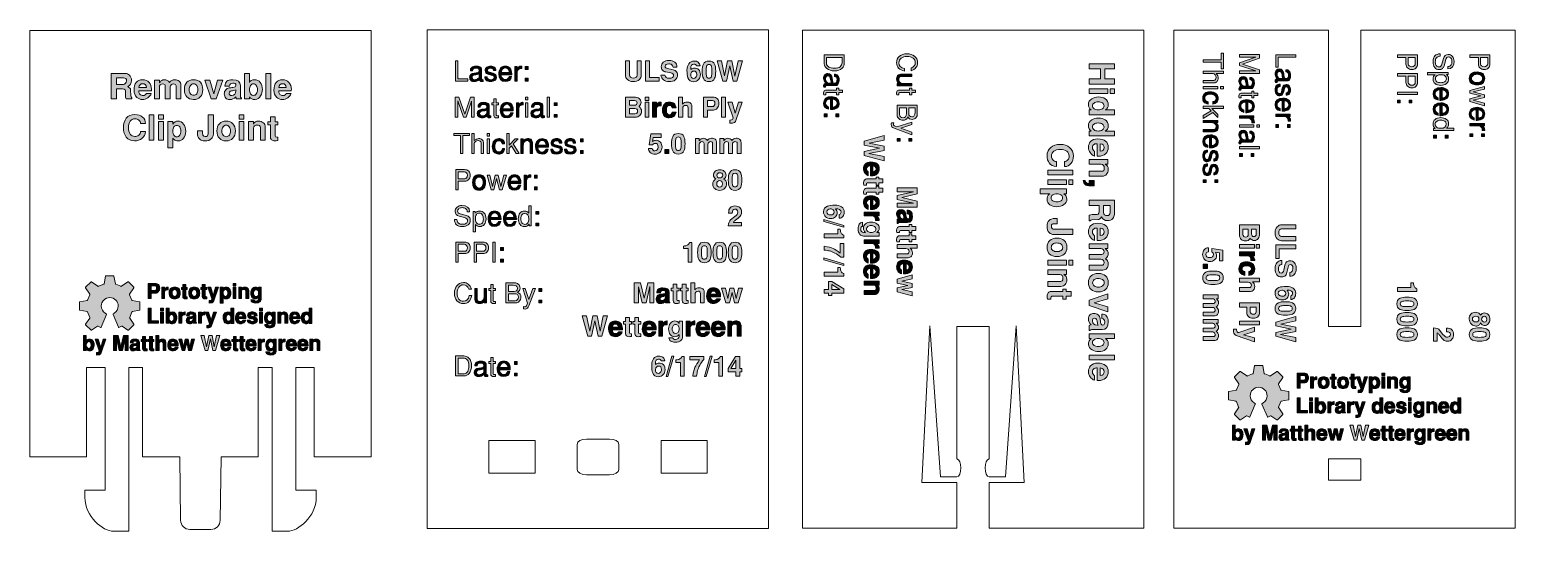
# Model space of a CAD drawing. Header units: inches. Extents: x 0.85 to 9.83, y -3.82 to -0.79.
import ezdxf

# ---------------------------------------------------------------- set-up
doc = ezdxf.new("R2010")
doc.units = ezdxf.units.IN
doc.header["$MEASUREMENT"] = 0
doc.layers.add('Layer 1', color=7, linetype='Continuous')

# ---------------------------------------------------------------- blocks, each defined once
blk = doc.blocks.new('block 4')
at = {"layer": 'Layer 1', "true_color": 0xed1f24}
h = blk.add_hatch(color=240, dxfattribs=at)
h.dxf.hatch_style = 2
edge = h.paths.add_edge_path()
edge.add_spline(control_points=[(5.1547, -1.8926), (5.1547, -1.8999), (5.154, -1.9054), (5.1527, -1.9089), (5.1516, -1.9117), (5.149, -1.9154), (5.145, -1.9199), (5.141, -1.9245), (5.1364, -1.9288), (5.131, -1.9328), (5.1256, -1.9368), (5.1203, -1.9407), (5.1152, -1.9447), (5.1101, -1.9486), (5.1065, -1.9528), (5.1045, -1.9571), (5.1045, -1.9571), (5.1547, -1.9571), (5.1547, -1.9571), (5.1547, -1.9571), (5.1547, -1.9779), (5.1547, -1.9779), (5.1547, -1.9779), (5.074, -1.9779), (5.074, -1.9779), (5.075, -1.9601), (5.0798, -1.948), (5.0882, -1.9416), (5.0882, -1.9416), (5.1144, -1.9214), (5.1144, -1.9214), (5.1254, -1.913), (5.1309, -1.9041), (5.1309, -1.8948), (5.1309, -1.8894), (5.1293, -1.885), (5.1262, -1.8815), (5.1231, -1.878), (5.1192, -1.8763), (5.1144, -1.8763), (5.103, -1.8763), (5.0976, -1.8844), (5.0983, -1.9006), (5.0983, -1.9006), (5.0759, -1.9006), (5.0759, -1.9006), (5.0754, -1.8863), (5.0788, -1.8753), (5.0859, -1.8678), (5.0927, -1.8606), (5.1021, -1.8571), (5.1142, -1.8571), (5.1262, -1.8571), (5.136, -1.8604), (5.1435, -1.867), (5.151, -1.8736), (5.1547, -1.8821), (5.1547, -1.8926)], knot_values=[0, 0, 0, 0, 1, 1, 1, 2, 2, 2, 3, 3, 3, 4, 4, 4, 5, 5, 5, 6, 6, 6, 7, 7, 7, 8, 8, 8, 9, 9, 9, 10, 10, 10, 11, 11, 11, 12, 12, 12, 13, 13, 13, 14, 14, 14, 15, 15, 15, 16, 16, 16, 17, 17, 17, 18, 18, 18, 19, 19, 19, 19], degree=3, periodic=1)
at = {"layer": 'Layer 1', "lineweight": 0}
blk.add_open_spline([(5.1547, -1.8926), (5.1547, -1.8999), (5.154, -1.9054), (5.1527, -1.9089), (5.1516, -1.9117), (5.149, -1.9154), (5.145, -1.9199), (5.141, -1.9245), (5.1364, -1.9288), (5.131, -1.9328), (5.1256, -1.9368), (5.1203, -1.9407), (5.1152, -1.9447), (5.1101, -1.9486), (5.1065, -1.9528), (5.1045, -1.9571), (5.1045, -1.9571), (5.1547, -1.9571), (5.1547, -1.9571), (5.1547, -1.9571), (5.1547, -1.9779), (5.1547, -1.9779), (5.1547, -1.9779), (5.074, -1.9779), (5.074, -1.9779), (5.075, -1.9601), (5.0798, -1.948), (5.0882, -1.9416), (5.0882, -1.9416), (5.1144, -1.9214), (5.1144, -1.9214), (5.1254, -1.913), (5.1309, -1.9041), (5.1309, -1.8948), (5.1309, -1.8894), (5.1293, -1.885), (5.1262, -1.8815), (5.1231, -1.878), (5.1192, -1.8763), (5.1144, -1.8763), (5.103, -1.8763), (5.0976, -1.8844), (5.0983, -1.9006), (5.0983, -1.9006), (5.0759, -1.9006), (5.0759, -1.9006), (5.0754, -1.8863), (5.0788, -1.8753), (5.0859, -1.8678), (5.0927, -1.8606), (5.1021, -1.8571), (5.1142, -1.8571), (5.1262, -1.8571), (5.136, -1.8604), (5.1435, -1.867), (5.151, -1.8736), (5.1547, -1.8821), (5.1547, -1.8926)], degree=3, knots=[0, 0, 0, 0, 1, 1, 1, 2, 2, 2, 3, 3, 3, 4, 4, 4, 5, 5, 5, 6, 6, 6, 7, 7, 7, 8, 8, 8, 9, 9, 9, 10, 10, 10, 11, 11, 11, 12, 12, 12, 13, 13, 13, 14, 14, 14, 15, 15, 15, 16, 16, 16, 17, 17, 17, 18, 18, 18, 19, 19, 19, 19], dxfattribs=at)
blk = doc.blocks.new('block 6')
at = {"layer": 'Layer 1', "true_color": 0xed1f24}
h = blk.add_hatch(color=240, dxfattribs=at)
h.dxf.hatch_style = 2
h.paths.add_polyline_path([(3.5382, -1.3214), (3.5222, -1.3214), (3.5222, -1.2234), (3.4891, -1.3214), (3.4731, -1.3214), (3.4399, -1.2229), (3.4399, -1.3214), (3.4239, -1.3214), (3.4239, -1.1999), (3.4461, -1.1999), (3.4811, -1.3034), (3.5161, -1.1999), (3.5382, -1.1999)])
h = blk.add_hatch(color=240, dxfattribs=at)
h.dxf.hatch_style = 2
edge = h.paths.add_edge_path()
edge.add_spline(control_points=[(3.6394, -1.3238), (3.636, -1.3248), (3.6324, -1.3252), (3.6286, -1.3252), (3.6256, -1.3252), (3.6227, -1.3239), (3.62, -1.3212), (3.6173, -1.3184), (3.6157, -1.3156), (3.6154, -1.3126), (3.6053, -1.321), (3.5955, -1.3252), (3.5861, -1.3252), (3.5773, -1.3252), (3.5703, -1.323), (3.5651, -1.3184), (3.5599, -1.3138), (3.5572, -1.3075), (3.5572, -1.2995), (3.5572, -1.2844), (3.5663, -1.2756), (3.5843, -1.2731), (3.5843, -1.2731), (3.6089, -1.2698), (3.6089, -1.2698), (3.6128, -1.2692), (3.6147, -1.2661), (3.6147, -1.2603), (3.6147, -1.2554), (3.6146, -1.2525), (3.6143, -1.2518), (3.6132, -1.2494), (3.6107, -1.2475), (3.6065, -1.2461), (3.6024, -1.2446), (3.5976, -1.2439), (3.5923, -1.2439), (3.5868, -1.2439), (3.5826, -1.2452), (3.5798, -1.2477), (3.5769, -1.2502), (3.5751, -1.2543), (3.5742, -1.2601), (3.5742, -1.2601), (3.5616, -1.2601), (3.5616, -1.2601), (3.5608, -1.2514), (3.5636, -1.2445), (3.5699, -1.2393), (3.5762, -1.234), (3.5845, -1.2314), (3.5946, -1.2314), (3.6044, -1.2314), (3.6126, -1.2331), (3.6194, -1.2366), (3.6262, -1.24), (3.6296, -1.2442), (3.6296, -1.2491), (3.6296, -1.2491), (3.6296, -1.3082), (3.6296, -1.3082), (3.6296, -1.3095), (3.6302, -1.3106), (3.6313, -1.3116), (3.6325, -1.3126), (3.6338, -1.3132), (3.6352, -1.3134), (3.6364, -1.3135), (3.6377, -1.3135), (3.6394, -1.3134), (3.6394, -1.3134), (3.6394, -1.3238), (3.6394, -1.3238)], knot_values=[0, 0, 0, 0, 1, 1, 1, 2, 2, 2, 3, 3, 3, 4, 4, 4, 5, 5, 5, 6, 6, 6, 7, 7, 7, 8, 8, 8, 9, 9, 9, 10, 10, 10, 11, 11, 11, 12, 12, 12, 13, 13, 13, 14, 14, 14, 15, 15, 15, 16, 16, 16, 17, 17, 17, 18, 18, 18, 19, 19, 19, 20, 20, 20, 21, 21, 21, 22, 22, 22, 23, 23, 23, 24, 24, 24, 24], degree=3, periodic=1)
edge = h.paths.add_edge_path()
edge.add_spline(control_points=[(3.6147, -1.2925), (3.6147, -1.2925), (3.6146, -1.2789), (3.6146, -1.2789), (3.6079, -1.2808), (3.5978, -1.2828), (3.5844, -1.2848), (3.5809, -1.2855), (3.5779, -1.2872), (3.5754, -1.29), (3.5728, -1.2928), (3.5716, -1.2959), (3.5716, -1.2994), (3.5716, -1.3034), (3.5731, -1.3067), (3.576, -1.3094), (3.579, -1.3121), (3.5828, -1.3134), (3.5874, -1.3134), (3.5949, -1.3134), (3.6013, -1.3113), (3.6068, -1.3071), (3.6122, -1.3028), (3.6149, -1.298), (3.6147, -1.2925)], knot_values=[0, 0, 0, 0, 1, 1, 1, 2, 2, 2, 3, 3, 3, 4, 4, 4, 5, 5, 5, 6, 6, 6, 7, 7, 7, 8, 8, 8, 8], degree=3, periodic=1)
h = blk.add_hatch(color=240, dxfattribs=at)
h.dxf.hatch_style = 2
edge = h.paths.add_edge_path()
edge.add_spline(control_points=[(3.6854, -1.3243), (3.6813, -1.325), (3.6773, -1.3254), (3.6734, -1.3254), (3.6685, -1.3254), (3.6646, -1.324), (3.6616, -1.3212), (3.6589, -1.3188), (3.6576, -1.316), (3.6576, -1.3128), (3.6576, -1.3128), (3.6576, -1.2468), (3.6576, -1.2468), (3.6576, -1.2468), (3.6454, -1.2468), (3.6454, -1.2468), (3.6454, -1.2468), (3.6454, -1.2339), (3.6454, -1.2339), (3.6454, -1.2339), (3.6576, -1.2339), (3.6576, -1.2339), (3.6576, -1.2339), (3.6576, -1.2103), (3.6576, -1.2103), (3.6576, -1.2103), (3.6716, -1.2103), (3.6716, -1.2103), (3.6716, -1.2103), (3.6716, -1.2339), (3.6716, -1.2339), (3.6716, -1.2339), (3.6854, -1.2339), (3.6854, -1.2339), (3.6854, -1.2339), (3.6854, -1.2468), (3.6854, -1.2468), (3.6854, -1.2468), (3.6716, -1.2468), (3.6716, -1.2468), (3.6716, -1.2468), (3.6716, -1.3084), (3.6716, -1.3084), (3.6716, -1.3112), (3.6736, -1.3126), (3.6777, -1.3126), (3.6794, -1.3126), (3.682, -1.3123), (3.6854, -1.3118), (3.6854, -1.3118), (3.6854, -1.3243), (3.6854, -1.3243)], knot_values=[0, 0, 0, 0, 1, 1, 1, 2, 2, 2, 3, 3, 3, 4, 4, 4, 5, 5, 5, 6, 6, 6, 7, 7, 7, 8, 8, 8, 9, 9, 9, 10, 10, 10, 11, 11, 11, 12, 12, 12, 13, 13, 13, 14, 14, 14, 15, 15, 15, 16, 16, 16, 17, 17, 17, 17], degree=3, periodic=1)
h = blk.add_hatch(color=240, dxfattribs=at)
h.dxf.hatch_style = 2
edge = h.paths.add_edge_path()
edge.add_spline(control_points=[(3.7749, -1.2781), (3.7749, -1.2802), (3.7749, -1.2819), (3.7747, -1.2833), (3.7747, -1.2833), (3.7111, -1.2833), (3.7111, -1.2833), (3.711, -1.284), (3.7109, -1.2851), (3.7109, -1.2866), (3.7109, -1.2936), (3.7133, -1.2998), (3.7181, -1.3051), (3.723, -1.3104), (3.7287, -1.3131), (3.7353, -1.3131), (3.7469, -1.3131), (3.7547, -1.307), (3.7588, -1.2948), (3.7588, -1.2948), (3.7731, -1.2948), (3.7731, -1.2948), (3.7684, -1.315), (3.7564, -1.3251), (3.7369, -1.3251), (3.7097, -1.3251), (3.6961, -1.3093), (3.6961, -1.2778), (3.6961, -1.2642), (3.6998, -1.2531), (3.7072, -1.2444), (3.7147, -1.2358), (3.7242, -1.2314), (3.7359, -1.2314), (3.7474, -1.2314), (3.7565, -1.235), (3.7632, -1.2421), (3.7709, -1.2502), (3.7748, -1.2622), (3.7749, -1.2781)], knot_values=[0, 0, 0, 0, 1, 1, 1, 2, 2, 2, 3, 3, 3, 4, 4, 4, 5, 5, 5, 6, 6, 6, 7, 7, 7, 8, 8, 8, 9, 9, 9, 10, 10, 10, 11, 11, 11, 12, 12, 12, 13, 13, 13, 13], degree=3, periodic=1)
edge = h.paths.add_edge_path()
edge.add_spline(control_points=[(3.7601, -1.2709), (3.7583, -1.2521), (3.7504, -1.2428), (3.7365, -1.2428), (3.722, -1.2428), (3.7137, -1.2521), (3.7116, -1.2709), (3.7116, -1.2709), (3.7601, -1.2709), (3.7601, -1.2709)], knot_values=[0, 0, 0, 0, 1, 1, 1, 2, 2, 2, 3, 3, 3, 3], degree=3, periodic=1)
h = blk.add_hatch(color=240, dxfattribs=at)
h.dxf.hatch_style = 2
edge = h.paths.add_edge_path()
edge.add_spline(control_points=[(3.8354, -1.2462), (3.8269, -1.2462), (3.8201, -1.2484), (3.8152, -1.2526), (3.81, -1.2572), (3.8074, -1.2639), (3.8074, -1.2724), (3.8074, -1.2724), (3.8074, -1.3214), (3.8074, -1.3214), (3.8074, -1.3214), (3.7934, -1.3214), (3.7934, -1.3214), (3.7934, -1.3214), (3.7934, -1.2339), (3.7934, -1.2339), (3.7934, -1.2339), (3.8074, -1.2339), (3.8074, -1.2339), (3.8074, -1.2339), (3.8074, -1.2479), (3.8074, -1.2479), (3.813, -1.2369), (3.821, -1.2314), (3.8314, -1.2314), (3.8323, -1.2314), (3.8336, -1.2315), (3.8354, -1.2318), (3.8354, -1.2318), (3.8354, -1.2462), (3.8354, -1.2462)], knot_values=[0, 0, 0, 0, 1, 1, 1, 2, 2, 2, 3, 3, 3, 4, 4, 4, 5, 5, 5, 6, 6, 6, 7, 7, 7, 8, 8, 8, 9, 9, 9, 10, 10, 10, 10], degree=3, periodic=1)
h = blk.add_hatch(color=240, dxfattribs=at)
h.dxf.hatch_style = 2
h.paths.add_polyline_path([(3.8626, -1.2173), (3.8486, -1.2173), (3.8486, -1.1999), (3.8626, -1.1999)])
h.paths.add_polyline_path([(3.8626, -1.3214), (3.8486, -1.3214), (3.8486, -1.2339), (3.8626, -1.2339)])
h = blk.add_hatch(color=240, dxfattribs=at)
h.dxf.hatch_style = 2
edge = h.paths.add_edge_path()
edge.add_spline(control_points=[(3.9636, -1.3238), (3.9601, -1.3248), (3.9565, -1.3252), (3.9527, -1.3252), (3.9497, -1.3252), (3.9469, -1.3239), (3.9442, -1.3212), (3.9414, -1.3184), (3.9399, -1.3156), (3.9396, -1.3126), (3.9295, -1.321), (3.9197, -1.3252), (3.9102, -1.3252), (3.9015, -1.3252), (3.8945, -1.323), (3.8892, -1.3184), (3.884, -1.3138), (3.8814, -1.3075), (3.8814, -1.2995), (3.8814, -1.2844), (3.8904, -1.2756), (3.9085, -1.2731), (3.9085, -1.2731), (3.9331, -1.2698), (3.9331, -1.2698), (3.937, -1.2692), (3.9389, -1.2661), (3.9389, -1.2603), (3.9389, -1.2554), (3.9387, -1.2525), (3.9384, -1.2518), (3.9374, -1.2494), (3.9348, -1.2475), (3.9307, -1.2461), (3.9265, -1.2446), (3.9218, -1.2439), (3.9165, -1.2439), (3.9109, -1.2439), (3.9068, -1.2452), (3.9039, -1.2477), (3.9011, -1.2502), (3.8993, -1.2543), (3.8984, -1.2601), (3.8984, -1.2601), (3.8857, -1.2601), (3.8857, -1.2601), (3.885, -1.2514), (3.8877, -1.2445), (3.8941, -1.2393), (3.9004, -1.234), (3.9086, -1.2314), (3.9187, -1.2314), (3.9285, -1.2314), (3.9368, -1.2331), (3.9436, -1.2366), (3.9503, -1.24), (3.9537, -1.2442), (3.9537, -1.2491), (3.9537, -1.2491), (3.9537, -1.3082), (3.9537, -1.3082), (3.9537, -1.3095), (3.9543, -1.3106), (3.9555, -1.3116), (3.9567, -1.3126), (3.958, -1.3132), (3.9594, -1.3134), (3.9605, -1.3135), (3.9619, -1.3135), (3.9636, -1.3134), (3.9636, -1.3134), (3.9636, -1.3238), (3.9636, -1.3238)], knot_values=[0, 0, 0, 0, 1, 1, 1, 2, 2, 2, 3, 3, 3, 4, 4, 4, 5, 5, 5, 6, 6, 6, 7, 7, 7, 8, 8, 8, 9, 9, 9, 10, 10, 10, 11, 11, 11, 12, 12, 12, 13, 13, 13, 14, 14, 14, 15, 15, 15, 16, 16, 16, 17, 17, 17, 18, 18, 18, 19, 19, 19, 20, 20, 20, 21, 21, 21, 22, 22, 22, 23, 23, 23, 24, 24, 24, 24], degree=3, periodic=1)
edge = h.paths.add_edge_path()
edge.add_spline(control_points=[(3.9389, -1.2925), (3.9389, -1.2925), (3.9387, -1.2789), (3.9387, -1.2789), (3.932, -1.2808), (3.922, -1.2828), (3.9086, -1.2848), (3.9051, -1.2855), (3.9021, -1.2872), (3.8995, -1.29), (3.897, -1.2928), (3.8957, -1.2959), (3.8957, -1.2994), (3.8957, -1.3034), (3.8972, -1.3067), (3.9002, -1.3094), (3.9032, -1.3121), (3.9069, -1.3134), (3.9116, -1.3134), (3.919, -1.3134), (3.9255, -1.3113), (3.9309, -1.3071), (3.9364, -1.3028), (3.939, -1.298), (3.9389, -1.2925)], knot_values=[0, 0, 0, 0, 1, 1, 1, 2, 2, 2, 3, 3, 3, 4, 4, 4, 5, 5, 5, 6, 6, 6, 7, 7, 7, 8, 8, 8, 8], degree=3, periodic=1)
h = blk.add_hatch(color=240, dxfattribs=at)
h.dxf.hatch_style = 2
h.paths.add_polyline_path([(3.9926, -1.3214), (3.9786, -1.3214), (3.9786, -1.1999), (3.9926, -1.1999)])
h = blk.add_hatch(color=240, dxfattribs=at)
h.dxf.hatch_style = 2
h.paths.add_polyline_path([(4.0397, -1.2513), (4.0224, -1.2513), (4.0224, -1.2339), (4.0397, -1.2339)])
h.paths.add_polyline_path([(4.0397, -1.3214), (4.0224, -1.3214), (4.0224, -1.3041), (4.0397, -1.3041)])
at = {"layer": 'Layer 1', "lineweight": 0}
for points in [[(3.5382, -1.3214), (3.5222, -1.3214), (3.5222, -1.2234), (3.4891, -1.3214), (3.4731, -1.3214), (3.4399, -1.2229), (3.4399, -1.3214), (3.4239, -1.3214), (3.4239, -1.1999), (3.4461, -1.1999), (3.4811, -1.3034), (3.5161, -1.1999), (3.5382, -1.1999), (3.5382, -1.3214)], [(3.8626, -1.2173), (3.8486, -1.2173), (3.8486, -1.1999), (3.8626, -1.1999), (3.8626, -1.2173)], [(3.8626, -1.3214), (3.8486, -1.3214), (3.8486, -1.2339), (3.8626, -1.2339), (3.8626, -1.3214)], [(3.9926, -1.3214), (3.9786, -1.3214), (3.9786, -1.1999), (3.9926, -1.1999), (3.9926, -1.3214)], [(4.0397, -1.2513), (4.0224, -1.2513), (4.0224, -1.2339), (4.0397, -1.2339), (4.0397, -1.2513)], [(4.0397, -1.3214), (4.0224, -1.3214), (4.0224, -1.3041), (4.0397, -1.3041), (4.0397, -1.3214)]]:
    blk.add_lwpolyline(points, dxfattribs=at)
for points, knots in [([(3.6394, -1.3238), (3.636, -1.3248), (3.6324, -1.3252), (3.6286, -1.3252), (3.6256, -1.3252), (3.6227, -1.3239), (3.62, -1.3212), (3.6173, -1.3184), (3.6157, -1.3156), (3.6154, -1.3126), (3.6053, -1.321), (3.5955, -1.3252), (3.5861, -1.3252), (3.5773, -1.3252), (3.5703, -1.323), (3.5651, -1.3184), (3.5599, -1.3138), (3.5572, -1.3075), (3.5572, -1.2995), (3.5572, -1.2844), (3.5663, -1.2756), (3.5843, -1.2731), (3.5843, -1.2731), (3.6089, -1.2698), (3.6089, -1.2698), (3.6128, -1.2692), (3.6147, -1.2661), (3.6147, -1.2603), (3.6147, -1.2554), (3.6146, -1.2525), (3.6143, -1.2518), (3.6132, -1.2494), (3.6107, -1.2475), (3.6065, -1.2461), (3.6024, -1.2446), (3.5976, -1.2439), (3.5923, -1.2439), (3.5868, -1.2439), (3.5826, -1.2452), (3.5798, -1.2477), (3.5769, -1.2502), (3.5751, -1.2543), (3.5742, -1.2601), (3.5742, -1.2601), (3.5616, -1.2601), (3.5616, -1.2601), (3.5608, -1.2514), (3.5636, -1.2445), (3.5699, -1.2393), (3.5762, -1.234), (3.5845, -1.2314), (3.5946, -1.2314), (3.6044, -1.2314), (3.6126, -1.2331), (3.6194, -1.2366), (3.6262, -1.24), (3.6296, -1.2442), (3.6296, -1.2491), (3.6296, -1.2491), (3.6296, -1.3082), (3.6296, -1.3082), (3.6296, -1.3095), (3.6302, -1.3106), (3.6313, -1.3116), (3.6325, -1.3126), (3.6338, -1.3132), (3.6352, -1.3134), (3.6364, -1.3135), (3.6377, -1.3135), (3.6394, -1.3134), (3.6394, -1.3134), (3.6394, -1.3238), (3.6394, -1.3238)], [0, 0, 0, 0, 1, 1, 1, 2, 2, 2, 3, 3, 3, 4, 4, 4, 5, 5, 5, 6, 6, 6, 7, 7, 7, 8, 8, 8, 9, 9, 9, 10, 10, 10, 11, 11, 11, 12, 12, 12, 13, 13, 13, 14, 14, 14, 15, 15, 15, 16, 16, 16, 17, 17, 17, 18, 18, 18, 19, 19, 19, 20, 20, 20, 21, 21, 21, 22, 22, 22, 23, 23, 23, 24, 24, 24, 24]), ([(3.6854, -1.3243), (3.6813, -1.325), (3.6773, -1.3254), (3.6734, -1.3254), (3.6685, -1.3254), (3.6646, -1.324), (3.6616, -1.3212), (3.6589, -1.3188), (3.6576, -1.316), (3.6576, -1.3128), (3.6576, -1.3128), (3.6576, -1.2468), (3.6576, -1.2468), (3.6576, -1.2468), (3.6454, -1.2468), (3.6454, -1.2468), (3.6454, -1.2468), (3.6454, -1.2339), (3.6454, -1.2339), (3.6454, -1.2339), (3.6576, -1.2339), (3.6576, -1.2339), (3.6576, -1.2339), (3.6576, -1.2103), (3.6576, -1.2103), (3.6576, -1.2103), (3.6716, -1.2103), (3.6716, -1.2103), (3.6716, -1.2103), (3.6716, -1.2339), (3.6716, -1.2339), (3.6716, -1.2339), (3.6854, -1.2339), (3.6854, -1.2339), (3.6854, -1.2339), (3.6854, -1.2468), (3.6854, -1.2468), (3.6854, -1.2468), (3.6716, -1.2468), (3.6716, -1.2468), (3.6716, -1.2468), (3.6716, -1.3084), (3.6716, -1.3084), (3.6716, -1.3112), (3.6736, -1.3126), (3.6777, -1.3126), (3.6794, -1.3126), (3.682, -1.3123), (3.6854, -1.3118), (3.6854, -1.3118), (3.6854, -1.3243), (3.6854, -1.3243)], [0, 0, 0, 0, 1, 1, 1, 2, 2, 2, 3, 3, 3, 4, 4, 4, 5, 5, 5, 6, 6, 6, 7, 7, 7, 8, 8, 8, 9, 9, 9, 10, 10, 10, 11, 11, 11, 12, 12, 12, 13, 13, 13, 14, 14, 14, 15, 15, 15, 16, 16, 16, 17, 17, 17, 17]), ([(3.7749, -1.2781), (3.7749, -1.2802), (3.7749, -1.2819), (3.7747, -1.2833), (3.7747, -1.2833), (3.7111, -1.2833), (3.7111, -1.2833), (3.711, -1.284), (3.7109, -1.2851), (3.7109, -1.2866), (3.7109, -1.2936), (3.7133, -1.2998), (3.7181, -1.3051), (3.723, -1.3104), (3.7287, -1.3131), (3.7353, -1.3131), (3.7469, -1.3131), (3.7547, -1.307), (3.7588, -1.2948), (3.7588, -1.2948), (3.7731, -1.2948), (3.7731, -1.2948), (3.7684, -1.315), (3.7564, -1.3251), (3.7369, -1.3251), (3.7097, -1.3251), (3.6961, -1.3093), (3.6961, -1.2778), (3.6961, -1.2642), (3.6998, -1.2531), (3.7072, -1.2444), (3.7147, -1.2358), (3.7242, -1.2314), (3.7359, -1.2314), (3.7474, -1.2314), (3.7565, -1.235), (3.7632, -1.2421), (3.7709, -1.2502), (3.7748, -1.2622), (3.7749, -1.2781)], [0, 0, 0, 0, 1, 1, 1, 2, 2, 2, 3, 3, 3, 4, 4, 4, 5, 5, 5, 6, 6, 6, 7, 7, 7, 8, 8, 8, 9, 9, 9, 10, 10, 10, 11, 11, 11, 12, 12, 12, 13, 13, 13, 13]), ([(3.7601, -1.2709), (3.7583, -1.2521), (3.7504, -1.2428), (3.7365, -1.2428), (3.722, -1.2428), (3.7137, -1.2521), (3.7116, -1.2709), (3.7116, -1.2709), (3.7601, -1.2709), (3.7601, -1.2709)], [0, 0, 0, 0, 1, 1, 1, 2, 2, 2, 3, 3, 3, 3]), ([(3.8354, -1.2462), (3.8269, -1.2462), (3.8201, -1.2484), (3.8152, -1.2526), (3.81, -1.2572), (3.8074, -1.2639), (3.8074, -1.2724), (3.8074, -1.2724), (3.8074, -1.3214), (3.8074, -1.3214), (3.8074, -1.3214), (3.7934, -1.3214), (3.7934, -1.3214), (3.7934, -1.3214), (3.7934, -1.2339), (3.7934, -1.2339), (3.7934, -1.2339), (3.8074, -1.2339), (3.8074, -1.2339), (3.8074, -1.2339), (3.8074, -1.2479), (3.8074, -1.2479), (3.813, -1.2369), (3.821, -1.2314), (3.8314, -1.2314), (3.8323, -1.2314), (3.8336, -1.2315), (3.8354, -1.2318), (3.8354, -1.2318), (3.8354, -1.2462), (3.8354, -1.2462)], [0, 0, 0, 0, 1, 1, 1, 2, 2, 2, 3, 3, 3, 4, 4, 4, 5, 5, 5, 6, 6, 6, 7, 7, 7, 8, 8, 8, 9, 9, 9, 10, 10, 10, 10]), ([(3.9636, -1.3238), (3.9601, -1.3248), (3.9565, -1.3252), (3.9527, -1.3252), (3.9497, -1.3252), (3.9469, -1.3239), (3.9442, -1.3212), (3.9414, -1.3184), (3.9399, -1.3156), (3.9396, -1.3126), (3.9295, -1.321), (3.9197, -1.3252), (3.9102, -1.3252), (3.9015, -1.3252), (3.8945, -1.323), (3.8892, -1.3184), (3.884, -1.3138), (3.8814, -1.3075), (3.8814, -1.2995), (3.8814, -1.2844), (3.8904, -1.2756), (3.9085, -1.2731), (3.9085, -1.2731), (3.9331, -1.2698), (3.9331, -1.2698), (3.937, -1.2692), (3.9389, -1.2661), (3.9389, -1.2603), (3.9389, -1.2554), (3.9387, -1.2525), (3.9384, -1.2518), (3.9374, -1.2494), (3.9348, -1.2475), (3.9307, -1.2461), (3.9265, -1.2446), (3.9218, -1.2439), (3.9165, -1.2439), (3.9109, -1.2439), (3.9068, -1.2452), (3.9039, -1.2477), (3.9011, -1.2502), (3.8993, -1.2543), (3.8984, -1.2601), (3.8984, -1.2601), (3.8857, -1.2601), (3.8857, -1.2601), (3.885, -1.2514), (3.8877, -1.2445), (3.8941, -1.2393), (3.9004, -1.234), (3.9086, -1.2314), (3.9187, -1.2314), (3.9285, -1.2314), (3.9368, -1.2331), (3.9436, -1.2366), (3.9503, -1.24), (3.9537, -1.2442), (3.9537, -1.2491), (3.9537, -1.2491), (3.9537, -1.3082), (3.9537, -1.3082), (3.9537, -1.3095), (3.9543, -1.3106), (3.9555, -1.3116), (3.9567, -1.3126), (3.958, -1.3132), (3.9594, -1.3134), (3.9605, -1.3135), (3.9619, -1.3135), (3.9636, -1.3134), (3.9636, -1.3134), (3.9636, -1.3238), (3.9636, -1.3238)], [0, 0, 0, 0, 1, 1, 1, 2, 2, 2, 3, 3, 3, 4, 4, 4, 5, 5, 5, 6, 6, 6, 7, 7, 7, 8, 8, 8, 9, 9, 9, 10, 10, 10, 11, 11, 11, 12, 12, 12, 13, 13, 13, 14, 14, 14, 15, 15, 15, 16, 16, 16, 17, 17, 17, 18, 18, 18, 19, 19, 19, 20, 20, 20, 21, 21, 21, 22, 22, 22, 23, 23, 23, 24, 24, 24, 24]), ([(3.6147, -1.2925), (3.6147, -1.2925), (3.6146, -1.2789), (3.6146, -1.2789), (3.6079, -1.2808), (3.5978, -1.2828), (3.5844, -1.2848), (3.5809, -1.2855), (3.5779, -1.2872), (3.5754, -1.29), (3.5728, -1.2928), (3.5716, -1.2959), (3.5716, -1.2994), (3.5716, -1.3034), (3.5731, -1.3067), (3.576, -1.3094), (3.579, -1.3121), (3.5828, -1.3134), (3.5874, -1.3134), (3.5949, -1.3134), (3.6013, -1.3113), (3.6068, -1.3071), (3.6122, -1.3028), (3.6149, -1.298), (3.6147, -1.2925)], [0, 0, 0, 0, 1, 1, 1, 2, 2, 2, 3, 3, 3, 4, 4, 4, 5, 5, 5, 6, 6, 6, 7, 7, 7, 8, 8, 8, 8]), ([(3.9389, -1.2925), (3.9389, -1.2925), (3.9387, -1.2789), (3.9387, -1.2789), (3.932, -1.2808), (3.922, -1.2828), (3.9086, -1.2848), (3.9051, -1.2855), (3.9021, -1.2872), (3.8995, -1.29), (3.897, -1.2928), (3.8957, -1.2959), (3.8957, -1.2994), (3.8957, -1.3034), (3.8972, -1.3067), (3.9002, -1.3094), (3.9032, -1.3121), (3.9069, -1.3134), (3.9116, -1.3134), (3.919, -1.3134), (3.9255, -1.3113), (3.9309, -1.3071), (3.9364, -1.3028), (3.939, -1.298), (3.9389, -1.2925)], [0, 0, 0, 0, 1, 1, 1, 2, 2, 2, 3, 3, 3, 4, 4, 4, 5, 5, 5, 6, 6, 6, 7, 7, 7, 8, 8, 8, 8])]:
    blk.add_open_spline(points, degree=3, knots=knots, dxfattribs=at)
blk = doc.blocks.new('block 7')
at = {"layer": 'Layer 1', "true_color": 0xed1f24}
h = blk.add_hatch(color=240, dxfattribs=at)
h.dxf.hatch_style = 2
edge = h.paths.add_edge_path()
edge.add_spline(control_points=[(4.5499, -1.2862), (4.5499, -1.2959), (4.5466, -1.304), (4.5401, -1.3104), (4.5326, -1.3177), (4.5222, -1.3214), (4.5089, -1.3214), (4.5089, -1.3214), (4.4527, -1.3214), (4.4527, -1.3214), (4.4527, -1.3214), (4.4527, -1.1999), (4.4527, -1.1999), (4.4527, -1.1999), (4.5054, -1.1999), (4.5054, -1.1999), (4.5171, -1.1999), (4.5269, -1.2028), (4.5348, -1.2084), (4.5427, -1.2141), (4.5467, -1.2218), (4.5467, -1.2316), (4.5467, -1.2409), (4.5429, -1.2493), (4.5352, -1.2566), (4.545, -1.2644), (4.5499, -1.2743), (4.5499, -1.2862)], knot_values=[0, 0, 0, 0, 1, 1, 1, 2, 2, 2, 3, 3, 3, 4, 4, 4, 5, 5, 5, 6, 6, 6, 7, 7, 7, 8, 8, 8, 9, 9, 9, 9], degree=3, periodic=1)
edge = h.paths.add_edge_path()
edge.add_spline(control_points=[(4.5229, -1.2343), (4.5229, -1.2254), (4.5177, -1.2209), (4.5074, -1.2209), (4.5074, -1.2209), (4.4777, -1.2209), (4.4777, -1.2209), (4.4777, -1.2209), (4.4777, -1.2484), (4.4777, -1.2484), (4.4777, -1.2484), (4.5067, -1.2484), (4.5067, -1.2484), (4.5175, -1.2484), (4.5229, -1.2437), (4.5229, -1.2343)], knot_values=[0, 0, 0, 0, 1, 1, 1, 2, 2, 2, 3, 3, 3, 4, 4, 4, 5, 5, 5, 5], degree=3, periodic=1)
edge = h.paths.add_edge_path()
edge.add_spline(control_points=[(4.5261, -1.2834), (4.5261, -1.2739), (4.5206, -1.2691), (4.5097, -1.2691), (4.5097, -1.2691), (4.4777, -1.2691), (4.4777, -1.2691), (4.4777, -1.2691), (4.4777, -1.3006), (4.4777, -1.3006), (4.4777, -1.3006), (4.5097, -1.3006), (4.5097, -1.3006), (4.5206, -1.3006), (4.5261, -1.2949), (4.5261, -1.2834)], knot_values=[0, 0, 0, 0, 1, 1, 1, 2, 2, 2, 3, 3, 3, 4, 4, 4, 5, 5, 5, 5], degree=3, periodic=1)
h = blk.add_hatch(color=240, dxfattribs=at)
h.dxf.hatch_style = 2
h.paths.add_polyline_path([(4.5941, -1.2208), (4.5707, -1.2208), (4.5707, -1.1999), (4.5941, -1.1999)])
h.paths.add_polyline_path([(4.5941, -1.3214), (4.5707, -1.3214), (4.5707, -1.2311), (4.5941, -1.2311)])
h = blk.add_hatch(color=240, dxfattribs=at)
h.dxf.hatch_style = 2
edge = h.paths.add_edge_path()
edge.add_spline(control_points=[(4.6674, -1.2532), (4.6643, -1.2529), (4.662, -1.2528), (4.6606, -1.2528), (4.654, -1.2528), (4.6489, -1.2545), (4.6451, -1.258), (4.6414, -1.2615), (4.6396, -1.2659), (4.6396, -1.2713), (4.6396, -1.2713), (4.6396, -1.3214), (4.6396, -1.3214), (4.6396, -1.3214), (4.6162, -1.3214), (4.6162, -1.3214), (4.6162, -1.3214), (4.6162, -1.2311), (4.6162, -1.2311), (4.6162, -1.2311), (4.6396, -1.2311), (4.6396, -1.2311), (4.6396, -1.2311), (4.6396, -1.2486), (4.6396, -1.2486), (4.6412, -1.2433), (4.6446, -1.2387), (4.6495, -1.2351), (4.6546, -1.2314), (4.6596, -1.2296), (4.6646, -1.2296), (4.6651, -1.2296), (4.6661, -1.2297), (4.6674, -1.2299), (4.6674, -1.2299), (4.6674, -1.2532), (4.6674, -1.2532)], knot_values=[0, 0, 0, 0, 1, 1, 1, 2, 2, 2, 3, 3, 3, 4, 4, 4, 5, 5, 5, 6, 6, 6, 7, 7, 7, 8, 8, 8, 9, 9, 9, 10, 10, 10, 11, 11, 11, 12, 12, 12, 12], degree=3, periodic=1)
h = blk.add_hatch(color=240, dxfattribs=at)
h.dxf.hatch_style = 2
edge = h.paths.add_edge_path()
edge.add_spline(control_points=[(4.758, -1.2899), (4.7532, -1.3134), (4.7395, -1.3251), (4.7172, -1.3251), (4.704, -1.3251), (4.6938, -1.3212), (4.6867, -1.3133), (4.6796, -1.3055), (4.6761, -1.294), (4.6761, -1.2788), (4.6761, -1.2643), (4.6793, -1.2528), (4.6857, -1.2442), (4.6931, -1.2345), (4.7041, -1.2296), (4.7189, -1.2296), (4.7313, -1.2296), (4.7406, -1.2325), (4.7466, -1.2384), (4.7519, -1.2436), (4.7557, -1.2524), (4.758, -1.2648), (4.758, -1.2648), (4.735, -1.2648), (4.735, -1.2648), (4.7336, -1.2592), (4.7317, -1.2554), (4.7291, -1.2531), (4.7264, -1.2509), (4.7226, -1.2497), (4.7176, -1.2497), (4.7058, -1.2497), (4.6999, -1.2592), (4.6999, -1.278), (4.6999, -1.2968), (4.7065, -1.3063), (4.7196, -1.3063), (4.7236, -1.3063), (4.7268, -1.305), (4.7291, -1.3026), (4.7313, -1.3001), (4.7334, -1.2959), (4.7352, -1.2899), (4.7352, -1.2899), (4.758, -1.2899), (4.758, -1.2899)], knot_values=[0, 0, 0, 0, 1, 1, 1, 2, 2, 2, 3, 3, 3, 4, 4, 4, 5, 5, 5, 6, 6, 6, 7, 7, 7, 8, 8, 8, 9, 9, 9, 10, 10, 10, 11, 11, 11, 12, 12, 12, 13, 13, 13, 14, 14, 14, 15, 15, 15, 15], degree=3, periodic=1)
h = blk.add_hatch(color=240, dxfattribs=at)
h.dxf.hatch_style = 2
edge = h.paths.add_edge_path()
edge.add_spline(control_points=[(4.8544, -1.3214), (4.8544, -1.3214), (4.831, -1.3214), (4.831, -1.3214), (4.831, -1.3214), (4.831, -1.2638), (4.831, -1.2638), (4.831, -1.2594), (4.8297, -1.256), (4.8271, -1.2535), (4.8244, -1.251), (4.821, -1.2497), (4.8169, -1.2497), (4.8117, -1.2497), (4.8073, -1.2516), (4.8039, -1.2552), (4.8004, -1.2588), (4.7987, -1.2633), (4.7987, -1.2688), (4.7987, -1.2688), (4.7987, -1.3214), (4.7987, -1.3214), (4.7987, -1.3214), (4.7737, -1.3214), (4.7737, -1.3214), (4.7737, -1.3214), (4.7737, -1.1999), (4.7737, -1.1999), (4.7737, -1.1999), (4.7971, -1.1999), (4.7971, -1.1999), (4.7971, -1.1999), (4.7971, -1.2424), (4.7971, -1.2424), (4.8034, -1.2339), (4.8127, -1.2296), (4.8251, -1.2296), (4.8332, -1.2296), (4.84, -1.2318), (4.8456, -1.2361), (4.8514, -1.2407), (4.8544, -1.2469), (4.8544, -1.2544), (4.8544, -1.2544), (4.8544, -1.3214), (4.8544, -1.3214)], knot_values=[0, 0, 0, 0, 1, 1, 1, 2, 2, 2, 3, 3, 3, 4, 4, 4, 5, 5, 5, 6, 6, 6, 7, 7, 7, 8, 8, 8, 9, 9, 9, 10, 10, 10, 11, 11, 11, 12, 12, 12, 13, 13, 13, 14, 14, 14, 15, 15, 15, 15], degree=3, periodic=1)
h = blk.add_hatch(color=240, dxfattribs=at)
h.dxf.hatch_style = 2
edge = h.paths.add_edge_path()
edge.add_spline(control_points=[(5.0169, -1.2387), (5.0169, -1.25), (5.0135, -1.2593), (5.0069, -1.2668), (5.0002, -1.2743), (4.9926, -1.2781), (4.9839, -1.2781), (4.9839, -1.2781), (4.949, -1.2781), (4.949, -1.2781), (4.949, -1.2781), (4.949, -1.3214), (4.949, -1.3214), (4.949, -1.3214), (4.9241, -1.3214), (4.9241, -1.3214), (4.9241, -1.3214), (4.9241, -1.1999), (4.9241, -1.1999), (4.9241, -1.1999), (4.9812, -1.1999), (4.9812, -1.1999), (4.993, -1.1999), (5.0019, -1.2034), (5.0079, -1.2103), (5.0139, -1.2171), (5.0169, -1.2266), (5.0169, -1.2387)], knot_values=[0, 0, 0, 0, 1, 1, 1, 2, 2, 2, 3, 3, 3, 4, 4, 4, 5, 5, 5, 6, 6, 6, 7, 7, 7, 8, 8, 8, 9, 9, 9, 9], degree=3, periodic=1)
edge = h.paths.add_edge_path()
edge.add_spline(control_points=[(4.9927, -1.2373), (4.9927, -1.2323), (4.9914, -1.2283), (4.9887, -1.2253), (4.9861, -1.2222), (4.9823, -1.2208), (4.9776, -1.2208), (4.9776, -1.2208), (4.949, -1.2208), (4.949, -1.2208), (4.949, -1.2208), (4.949, -1.2572), (4.949, -1.2572), (4.949, -1.2572), (4.9782, -1.2572), (4.9782, -1.2572), (4.9822, -1.2572), (4.9857, -1.2551), (4.9886, -1.2508), (4.9913, -1.2468), (4.9927, -1.2422), (4.9927, -1.2373)], knot_values=[0, 0, 0, 0, 1, 1, 1, 2, 2, 2, 3, 3, 3, 4, 4, 4, 5, 5, 5, 6, 6, 6, 7, 7, 7, 7], degree=3, periodic=1)
h = blk.add_hatch(color=240, dxfattribs=at)
h.dxf.hatch_style = 2
h.paths.add_polyline_path([(5.0572, -1.3214), (5.0339, -1.3214), (5.0339, -1.1999), (5.0572, -1.1999)])
h = blk.add_hatch(color=240, dxfattribs=at)
h.dxf.hatch_style = 2
edge = h.paths.add_edge_path()
edge.add_spline(control_points=[(5.1587, -1.2311), (5.1587, -1.2311), (5.12, -1.3414), (5.12, -1.3414), (5.1167, -1.3509), (5.1095, -1.356), (5.0984, -1.3569), (5.0984, -1.3569), (5.083, -1.3581), (5.083, -1.3581), (5.083, -1.3581), (5.083, -1.3389), (5.083, -1.3389), (5.083, -1.3389), (5.0865, -1.3389), (5.0865, -1.3389), (5.0978, -1.3389), (5.1034, -1.3342), (5.1034, -1.3249), (5.1034, -1.3249), (5.0705, -1.2311), (5.0705, -1.2311), (5.0705, -1.2311), (5.0964, -1.2311), (5.0964, -1.2311), (5.0964, -1.2311), (5.1159, -1.2966), (5.1159, -1.2966), (5.1159, -1.2966), (5.1347, -1.2311), (5.1347, -1.2311), (5.1347, -1.2311), (5.1587, -1.2311), (5.1587, -1.2311)], knot_values=[0, 0, 0, 0, 1, 1, 1, 2, 2, 2, 3, 3, 3, 4, 4, 4, 5, 5, 5, 6, 6, 6, 7, 7, 7, 8, 8, 8, 9, 9, 9, 10, 10, 10, 11, 11, 11, 11], degree=3, periodic=1)
at = {"layer": 'Layer 1', "lineweight": 0}
for points in [[(4.5941, -1.2208), (4.5707, -1.2208), (4.5707, -1.1999), (4.5941, -1.1999), (4.5941, -1.2208)], [(4.5941, -1.3214), (4.5707, -1.3214), (4.5707, -1.2311), (4.5941, -1.2311), (4.5941, -1.3214)], [(5.0572, -1.3214), (5.0339, -1.3214), (5.0339, -1.1999), (5.0572, -1.1999), (5.0572, -1.3214)]]:
    blk.add_lwpolyline(points, dxfattribs=at)
for points, knots in [([(4.5499, -1.2862), (4.5499, -1.2959), (4.5466, -1.304), (4.5401, -1.3104), (4.5326, -1.3177), (4.5222, -1.3214), (4.5089, -1.3214), (4.5089, -1.3214), (4.4527, -1.3214), (4.4527, -1.3214), (4.4527, -1.3214), (4.4527, -1.1999), (4.4527, -1.1999), (4.4527, -1.1999), (4.5054, -1.1999), (4.5054, -1.1999), (4.5171, -1.1999), (4.5269, -1.2028), (4.5348, -1.2084), (4.5427, -1.2141), (4.5467, -1.2218), (4.5467, -1.2316), (4.5467, -1.2409), (4.5429, -1.2493), (4.5352, -1.2566), (4.545, -1.2644), (4.5499, -1.2743), (4.5499, -1.2862)], [0, 0, 0, 0, 1, 1, 1, 2, 2, 2, 3, 3, 3, 4, 4, 4, 5, 5, 5, 6, 6, 6, 7, 7, 7, 8, 8, 8, 9, 9, 9, 9]), ([(4.5229, -1.2343), (4.5229, -1.2254), (4.5177, -1.2209), (4.5074, -1.2209), (4.5074, -1.2209), (4.4777, -1.2209), (4.4777, -1.2209), (4.4777, -1.2209), (4.4777, -1.2484), (4.4777, -1.2484), (4.4777, -1.2484), (4.5067, -1.2484), (4.5067, -1.2484), (4.5175, -1.2484), (4.5229, -1.2437), (4.5229, -1.2343)], [0, 0, 0, 0, 1, 1, 1, 2, 2, 2, 3, 3, 3, 4, 4, 4, 5, 5, 5, 5]), ([(4.6674, -1.2532), (4.6643, -1.2529), (4.662, -1.2528), (4.6606, -1.2528), (4.654, -1.2528), (4.6489, -1.2545), (4.6451, -1.258), (4.6414, -1.2615), (4.6396, -1.2659), (4.6396, -1.2713), (4.6396, -1.2713), (4.6396, -1.3214), (4.6396, -1.3214), (4.6396, -1.3214), (4.6162, -1.3214), (4.6162, -1.3214), (4.6162, -1.3214), (4.6162, -1.2311), (4.6162, -1.2311), (4.6162, -1.2311), (4.6396, -1.2311), (4.6396, -1.2311), (4.6396, -1.2311), (4.6396, -1.2486), (4.6396, -1.2486), (4.6412, -1.2433), (4.6446, -1.2387), (4.6495, -1.2351), (4.6546, -1.2314), (4.6596, -1.2296), (4.6646, -1.2296), (4.6651, -1.2296), (4.6661, -1.2297), (4.6674, -1.2299), (4.6674, -1.2299), (4.6674, -1.2532), (4.6674, -1.2532)], [0, 0, 0, 0, 1, 1, 1, 2, 2, 2, 3, 3, 3, 4, 4, 4, 5, 5, 5, 6, 6, 6, 7, 7, 7, 8, 8, 8, 9, 9, 9, 10, 10, 10, 11, 11, 11, 12, 12, 12, 12]), ([(4.758, -1.2899), (4.7532, -1.3134), (4.7395, -1.3251), (4.7172, -1.3251), (4.704, -1.3251), (4.6938, -1.3212), (4.6867, -1.3133), (4.6796, -1.3055), (4.6761, -1.294), (4.6761, -1.2788), (4.6761, -1.2643), (4.6793, -1.2528), (4.6857, -1.2442), (4.6931, -1.2345), (4.7041, -1.2296), (4.7189, -1.2296), (4.7313, -1.2296), (4.7406, -1.2325), (4.7466, -1.2384), (4.7519, -1.2436), (4.7557, -1.2524), (4.758, -1.2648), (4.758, -1.2648), (4.735, -1.2648), (4.735, -1.2648), (4.7336, -1.2592), (4.7317, -1.2554), (4.7291, -1.2531), (4.7264, -1.2509), (4.7226, -1.2497), (4.7176, -1.2497), (4.7058, -1.2497), (4.6999, -1.2592), (4.6999, -1.278), (4.6999, -1.2968), (4.7065, -1.3063), (4.7196, -1.3063), (4.7236, -1.3063), (4.7268, -1.305), (4.7291, -1.3026), (4.7313, -1.3001), (4.7334, -1.2959), (4.7352, -1.2899), (4.7352, -1.2899), (4.758, -1.2899), (4.758, -1.2899)], [0, 0, 0, 0, 1, 1, 1, 2, 2, 2, 3, 3, 3, 4, 4, 4, 5, 5, 5, 6, 6, 6, 7, 7, 7, 8, 8, 8, 9, 9, 9, 10, 10, 10, 11, 11, 11, 12, 12, 12, 13, 13, 13, 14, 14, 14, 15, 15, 15, 15]), ([(4.8544, -1.3214), (4.8544, -1.3214), (4.831, -1.3214), (4.831, -1.3214), (4.831, -1.3214), (4.831, -1.2638), (4.831, -1.2638), (4.831, -1.2594), (4.8297, -1.256), (4.8271, -1.2535), (4.8244, -1.251), (4.821, -1.2497), (4.8169, -1.2497), (4.8117, -1.2497), (4.8073, -1.2516), (4.8039, -1.2552), (4.8004, -1.2588), (4.7987, -1.2633), (4.7987, -1.2688), (4.7987, -1.2688), (4.7987, -1.3214), (4.7987, -1.3214), (4.7987, -1.3214), (4.7737, -1.3214), (4.7737, -1.3214), (4.7737, -1.3214), (4.7737, -1.1999), (4.7737, -1.1999), (4.7737, -1.1999), (4.7971, -1.1999), (4.7971, -1.1999), (4.7971, -1.1999), (4.7971, -1.2424), (4.7971, -1.2424), (4.8034, -1.2339), (4.8127, -1.2296), (4.8251, -1.2296), (4.8332, -1.2296), (4.84, -1.2318), (4.8456, -1.2361), (4.8514, -1.2407), (4.8544, -1.2469), (4.8544, -1.2544), (4.8544, -1.2544), (4.8544, -1.3214), (4.8544, -1.3214)], [0, 0, 0, 0, 1, 1, 1, 2, 2, 2, 3, 3, 3, 4, 4, 4, 5, 5, 5, 6, 6, 6, 7, 7, 7, 8, 8, 8, 9, 9, 9, 10, 10, 10, 11, 11, 11, 12, 12, 12, 13, 13, 13, 14, 14, 14, 15, 15, 15, 15]), ([(5.0169, -1.2387), (5.0169, -1.25), (5.0135, -1.2593), (5.0069, -1.2668), (5.0002, -1.2743), (4.9926, -1.2781), (4.9839, -1.2781), (4.9839, -1.2781), (4.949, -1.2781), (4.949, -1.2781), (4.949, -1.2781), (4.949, -1.3214), (4.949, -1.3214), (4.949, -1.3214), (4.9241, -1.3214), (4.9241, -1.3214), (4.9241, -1.3214), (4.9241, -1.1999), (4.9241, -1.1999), (4.9241, -1.1999), (4.9812, -1.1999), (4.9812, -1.1999), (4.993, -1.1999), (5.0019, -1.2034), (5.0079, -1.2103), (5.0139, -1.2171), (5.0169, -1.2266), (5.0169, -1.2387)], [0, 0, 0, 0, 1, 1, 1, 2, 2, 2, 3, 3, 3, 4, 4, 4, 5, 5, 5, 6, 6, 6, 7, 7, 7, 8, 8, 8, 9, 9, 9, 9]), ([(4.9927, -1.2373), (4.9927, -1.2323), (4.9914, -1.2283), (4.9887, -1.2253), (4.9861, -1.2222), (4.9823, -1.2208), (4.9776, -1.2208), (4.9776, -1.2208), (4.949, -1.2208), (4.949, -1.2208), (4.949, -1.2208), (4.949, -1.2572), (4.949, -1.2572), (4.949, -1.2572), (4.9782, -1.2572), (4.9782, -1.2572), (4.9822, -1.2572), (4.9857, -1.2551), (4.9886, -1.2508), (4.9913, -1.2468), (4.9927, -1.2422), (4.9927, -1.2373)], [0, 0, 0, 0, 1, 1, 1, 2, 2, 2, 3, 3, 3, 4, 4, 4, 5, 5, 5, 6, 6, 6, 7, 7, 7, 7]), ([(5.1587, -1.2311), (5.1587, -1.2311), (5.12, -1.3414), (5.12, -1.3414), (5.1167, -1.3509), (5.1095, -1.356), (5.0984, -1.3569), (5.0984, -1.3569), (5.083, -1.3581), (5.083, -1.3581), (5.083, -1.3581), (5.083, -1.3389), (5.083, -1.3389), (5.083, -1.3389), (5.0865, -1.3389), (5.0865, -1.3389), (5.0978, -1.3389), (5.1034, -1.3342), (5.1034, -1.3249), (5.1034, -1.3249), (5.0705, -1.2311), (5.0705, -1.2311), (5.0705, -1.2311), (5.0964, -1.2311), (5.0964, -1.2311), (5.0964, -1.2311), (5.1159, -1.2966), (5.1159, -1.2966), (5.1159, -1.2966), (5.1347, -1.2311), (5.1347, -1.2311), (5.1347, -1.2311), (5.1587, -1.2311), (5.1587, -1.2311)], [0, 0, 0, 0, 1, 1, 1, 2, 2, 2, 3, 3, 3, 4, 4, 4, 5, 5, 5, 6, 6, 6, 7, 7, 7, 8, 8, 8, 9, 9, 9, 10, 10, 10, 11, 11, 11, 11]), ([(4.5261, -1.2834), (4.5261, -1.2739), (4.5206, -1.2691), (4.5097, -1.2691), (4.5097, -1.2691), (4.4777, -1.2691), (4.4777, -1.2691), (4.4777, -1.2691), (4.4777, -1.3006), (4.4777, -1.3006), (4.4777, -1.3006), (4.5097, -1.3006), (4.5097, -1.3006), (4.5206, -1.3006), (4.5261, -1.2949), (4.5261, -1.2834)], [0, 0, 0, 0, 1, 1, 1, 2, 2, 2, 3, 3, 3, 4, 4, 4, 5, 5, 5, 5])]:
    blk.add_open_spline(points, degree=3, knots=knots, dxfattribs=at)
blk = doc.blocks.new('block 8')
at = {"layer": 'Layer 1', "true_color": 0xed1f24}
h = blk.add_hatch(color=240, dxfattribs=at)
h.dxf.hatch_style = 2
h.paths.add_polyline_path([(3.5102, -1.4326), (3.4706, -1.4326), (3.4706, -1.5402), (3.4549, -1.5402), (3.4549, -1.4326), (3.4149, -1.4326), (3.4149, -1.4187), (3.5102, -1.4187)])
h = blk.add_hatch(color=240, dxfattribs=at)
h.dxf.hatch_style = 2
edge = h.paths.add_edge_path()
edge.add_spline(control_points=[(3.5942, -1.5402), (3.5942, -1.5402), (3.5802, -1.5402), (3.5802, -1.5402), (3.5802, -1.5402), (3.5802, -1.4762), (3.5802, -1.4762), (3.5802, -1.4724), (3.5785, -1.4692), (3.5749, -1.4666), (3.5714, -1.4639), (3.5672, -1.4626), (3.5624, -1.4626), (3.5571, -1.4626), (3.5518, -1.4645), (3.5467, -1.4684), (3.5415, -1.4723), (3.5389, -1.4764), (3.5389, -1.4809), (3.5389, -1.4809), (3.5389, -1.5402), (3.5389, -1.5402), (3.5389, -1.5402), (3.5249, -1.5402), (3.5249, -1.5402), (3.5249, -1.5402), (3.5249, -1.4187), (3.5249, -1.4187), (3.5249, -1.4187), (3.5389, -1.4187), (3.5389, -1.4187), (3.5389, -1.4187), (3.5389, -1.4626), (3.5389, -1.4626), (3.5481, -1.4544), (3.5575, -1.4504), (3.5669, -1.4504), (3.5742, -1.4504), (3.5806, -1.4526), (3.5861, -1.457), (3.5915, -1.4614), (3.5942, -1.4665), (3.5942, -1.4724), (3.5942, -1.4724), (3.5942, -1.5402), (3.5942, -1.5402)], knot_values=[0, 0, 0, 0, 1, 1, 1, 2, 2, 2, 3, 3, 3, 4, 4, 4, 5, 5, 5, 6, 6, 6, 7, 7, 7, 8, 8, 8, 9, 9, 9, 10, 10, 10, 11, 11, 11, 12, 12, 12, 13, 13, 13, 14, 14, 14, 15, 15, 15, 15], degree=3, periodic=1)
h = blk.add_hatch(color=240, dxfattribs=at)
h.dxf.hatch_style = 2
h.paths.add_polyline_path([(3.6311, -1.4361), (3.6171, -1.4361), (3.6171, -1.4187), (3.6311, -1.4187)])
h.paths.add_polyline_path([(3.6311, -1.5402), (3.6171, -1.5402), (3.6171, -1.4527), (3.6311, -1.4527)])
h = blk.add_hatch(color=240, dxfattribs=at)
h.dxf.hatch_style = 2
h.paths.add_polyline_path([(3.81, -1.5402), (3.7927, -1.5402), (3.7639, -1.4935), (3.7499, -1.5075), (3.7499, -1.5402), (3.7359, -1.5402), (3.7359, -1.4187), (3.7499, -1.4187), (3.7499, -1.4892), (3.7867, -1.4527), (3.8047, -1.4527), (3.7746, -1.483)])
h = blk.add_hatch(color=240, dxfattribs=at)
h.dxf.hatch_style = 2
edge = h.paths.add_edge_path()
edge.add_spline(control_points=[(3.7226, -1.5101), (3.7214, -1.5223), (3.717, -1.5313), (3.7094, -1.5371), (3.7034, -1.5416), (3.6958, -1.5439), (3.6866, -1.5439), (3.6747, -1.5439), (3.6653, -1.5399), (3.6584, -1.5319), (3.6515, -1.5239), (3.6481, -1.5129), (3.6481, -1.4989), (3.6481, -1.4842), (3.6517, -1.4724), (3.6589, -1.4636), (3.6661, -1.4547), (3.6757, -1.4502), (3.6877, -1.4502), (3.6971, -1.4502), (3.7047, -1.4526), (3.7107, -1.4574), (3.7176, -1.4628), (3.7216, -1.4711), (3.7226, -1.4822), (3.7226, -1.4822), (3.7082, -1.4822), (3.7082, -1.4822), (3.7074, -1.4696), (3.7005, -1.4632), (3.6875, -1.4632), (3.68, -1.4632), (3.6741, -1.4664), (3.6696, -1.4727), (3.6651, -1.4791), (3.6629, -1.4876), (3.6629, -1.4982), (3.6629, -1.5083), (3.6651, -1.5163), (3.6694, -1.5221), (3.6738, -1.528), (3.6797, -1.5309), (3.6871, -1.5309), (3.693, -1.5309), (3.6977, -1.5293), (3.701, -1.5261), (3.7044, -1.523), (3.707, -1.5176), (3.709, -1.5101), (3.709, -1.5101), (3.7226, -1.5101), (3.7226, -1.5101)], knot_values=[0, 0, 0, 0, 1, 1, 1, 2, 2, 2, 3, 3, 3, 4, 4, 4, 5, 5, 5, 6, 6, 6, 7, 7, 7, 8, 8, 8, 9, 9, 9, 10, 10, 10, 11, 11, 11, 12, 12, 12, 13, 13, 13, 14, 14, 14, 15, 15, 15, 16, 16, 16, 17, 17, 17, 17], degree=3, periodic=1)
h = blk.add_hatch(color=240, dxfattribs=at)
h.dxf.hatch_style = 2
edge = h.paths.add_edge_path()
edge.add_spline(control_points=[(3.8907, -1.5402), (3.8907, -1.5402), (3.8767, -1.5402), (3.8767, -1.5402), (3.8767, -1.5402), (3.8767, -1.4766), (3.8767, -1.4766), (3.8767, -1.4731), (3.875, -1.47), (3.8716, -1.4671), (3.8681, -1.4643), (3.8639, -1.4629), (3.8589, -1.4629), (3.852, -1.4629), (3.8464, -1.4654), (3.8419, -1.4705), (3.8375, -1.4755), (3.8352, -1.4819), (3.8352, -1.4897), (3.8352, -1.4897), (3.8352, -1.5402), (3.8352, -1.5402), (3.8352, -1.5402), (3.8212, -1.5402), (3.8212, -1.5402), (3.8212, -1.5402), (3.8212, -1.4527), (3.8212, -1.4527), (3.8212, -1.4527), (3.8352, -1.4527), (3.8352, -1.4527), (3.8352, -1.4527), (3.8352, -1.4641), (3.8352, -1.4641), (3.8412, -1.4548), (3.8499, -1.4502), (3.8611, -1.4502), (3.8717, -1.4502), (3.8796, -1.4529), (3.8847, -1.4584), (3.8887, -1.4626), (3.8907, -1.4679), (3.8907, -1.4744), (3.8907, -1.4744), (3.8907, -1.5402), (3.8907, -1.5402)], knot_values=[0, 0, 0, 0, 1, 1, 1, 2, 2, 2, 3, 3, 3, 4, 4, 4, 5, 5, 5, 6, 6, 6, 7, 7, 7, 8, 8, 8, 9, 9, 9, 10, 10, 10, 11, 11, 11, 12, 12, 12, 13, 13, 13, 14, 14, 14, 15, 15, 15, 15], degree=3, periodic=1)
h = blk.add_hatch(color=240, dxfattribs=at)
h.dxf.hatch_style = 2
edge = h.paths.add_edge_path()
edge.add_spline(control_points=[(3.9879, -1.4969), (3.9879, -1.499), (3.9879, -1.5007), (3.9877, -1.5021), (3.9877, -1.5021), (3.9241, -1.5021), (3.9241, -1.5021), (3.924, -1.5028), (3.9239, -1.5039), (3.9239, -1.5054), (3.9239, -1.5124), (3.9263, -1.5186), (3.9311, -1.5239), (3.936, -1.5292), (3.9417, -1.5319), (3.9483, -1.5319), (3.9599, -1.5319), (3.9677, -1.5258), (3.9718, -1.5136), (3.9718, -1.5136), (3.9861, -1.5136), (3.9861, -1.5136), (3.9814, -1.5338), (3.9694, -1.5439), (3.9499, -1.5439), (3.9227, -1.5439), (3.9091, -1.5281), (3.9091, -1.4966), (3.9091, -1.483), (3.9128, -1.4719), (3.9202, -1.4632), (3.9277, -1.4546), (3.9372, -1.4502), (3.9489, -1.4502), (3.9604, -1.4502), (3.9695, -1.4538), (3.9762, -1.4609), (3.9839, -1.469), (3.9878, -1.481), (3.9879, -1.4969)], knot_values=[0, 0, 0, 0, 1, 1, 1, 2, 2, 2, 3, 3, 3, 4, 4, 4, 5, 5, 5, 6, 6, 6, 7, 7, 7, 8, 8, 8, 9, 9, 9, 10, 10, 10, 11, 11, 11, 12, 12, 12, 13, 13, 13, 13], degree=3, periodic=1)
edge = h.paths.add_edge_path()
edge.add_spline(control_points=[(3.9731, -1.4897), (3.9713, -1.4709), (3.9634, -1.4616), (3.9495, -1.4616), (3.935, -1.4616), (3.9267, -1.4709), (3.9246, -1.4897), (3.9246, -1.4897), (3.9731, -1.4897), (3.9731, -1.4897)], knot_values=[0, 0, 0, 0, 1, 1, 1, 2, 2, 2, 3, 3, 3, 3], degree=3, periodic=1)
h = blk.add_hatch(color=240, dxfattribs=at)
h.dxf.hatch_style = 2
edge = h.paths.add_edge_path()
edge.add_spline(control_points=[(4.0716, -1.5162), (4.0716, -1.5248), (4.0683, -1.5315), (4.0617, -1.5365), (4.055, -1.5414), (4.0466, -1.5439), (4.0364, -1.5439), (4.0234, -1.5439), (4.0141, -1.5413), (4.0086, -1.5361), (4.0038, -1.5316), (4.0012, -1.5244), (4.0007, -1.5144), (4.0007, -1.5144), (4.0142, -1.5144), (4.0142, -1.5144), (4.0142, -1.5203), (4.0166, -1.5248), (4.0214, -1.5281), (4.0255, -1.5308), (4.0305, -1.5322), (4.0362, -1.5322), (4.0426, -1.5322), (4.0478, -1.531), (4.0518, -1.5286), (4.0559, -1.5262), (4.0579, -1.5227), (4.0579, -1.518), (4.0579, -1.5118), (4.0541, -1.5078), (4.0466, -1.506), (4.0466, -1.506), (4.0247, -1.5009), (4.0247, -1.5009), (4.0165, -1.4989), (4.0107, -1.4956), (4.0072, -1.4912), (4.0045, -1.4875), (4.0031, -1.4825), (4.0031, -1.4762), (4.0031, -1.4683), (4.0062, -1.462), (4.0123, -1.4573), (4.0185, -1.4526), (4.0267, -1.4502), (4.0369, -1.4502), (4.0465, -1.4502), (4.054, -1.4525), (4.0594, -1.4571), (4.0648, -1.4618), (4.0677, -1.4684), (4.0679, -1.4772), (4.0679, -1.4772), (4.0541, -1.4772), (4.0541, -1.4772), (4.0537, -1.4679), (4.0472, -1.4632), (4.0346, -1.4632), (4.0299, -1.4632), (4.0257, -1.4645), (4.0219, -1.4671), (4.0181, -1.4696), (4.0162, -1.4728), (4.0162, -1.4767), (4.0162, -1.4821), (4.0204, -1.4857), (4.0286, -1.4877), (4.0286, -1.4877), (4.0512, -1.4932), (4.0512, -1.4932), (4.0648, -1.4966), (4.0716, -1.5042), (4.0716, -1.5162)], knot_values=[0, 0, 0, 0, 1, 1, 1, 2, 2, 2, 3, 3, 3, 4, 4, 4, 5, 5, 5, 6, 6, 6, 7, 7, 7, 8, 8, 8, 9, 9, 9, 10, 10, 10, 11, 11, 11, 12, 12, 12, 13, 13, 13, 14, 14, 14, 15, 15, 15, 16, 16, 16, 17, 17, 17, 18, 18, 18, 19, 19, 19, 20, 20, 20, 21, 21, 21, 22, 22, 22, 23, 23, 23, 24, 24, 24, 24], degree=3, periodic=1)
h = blk.add_hatch(color=240, dxfattribs=at)
h.dxf.hatch_style = 2
edge = h.paths.add_edge_path()
edge.add_spline(control_points=[(4.1549, -1.5162), (4.1549, -1.5248), (4.1516, -1.5315), (4.145, -1.5365), (4.1384, -1.5414), (4.13, -1.5439), (4.1197, -1.5439), (4.1067, -1.5439), (4.0975, -1.5413), (4.0919, -1.5361), (4.0871, -1.5316), (4.0845, -1.5244), (4.0841, -1.5144), (4.0841, -1.5144), (4.0976, -1.5144), (4.0976, -1.5144), (4.0976, -1.5203), (4.1, -1.5248), (4.1047, -1.5281), (4.1089, -1.5308), (4.1138, -1.5322), (4.1196, -1.5322), (4.1259, -1.5322), (4.1311, -1.531), (4.1352, -1.5286), (4.1392, -1.5262), (4.1412, -1.5227), (4.1412, -1.518), (4.1412, -1.5118), (4.1375, -1.5078), (4.1299, -1.506), (4.1299, -1.506), (4.1081, -1.5009), (4.1081, -1.5009), (4.0999, -1.4989), (4.094, -1.4956), (4.0906, -1.4912), (4.0878, -1.4875), (4.0864, -1.4825), (4.0864, -1.4762), (4.0864, -1.4683), (4.0895, -1.462), (4.0957, -1.4573), (4.1018, -1.4526), (4.11, -1.4502), (4.1202, -1.4502), (4.1298, -1.4502), (4.1373, -1.4525), (4.1427, -1.4571), (4.1482, -1.4618), (4.151, -1.4684), (4.1512, -1.4772), (4.1512, -1.4772), (4.1374, -1.4772), (4.1374, -1.4772), (4.1371, -1.4679), (4.1306, -1.4632), (4.1179, -1.4632), (4.1132, -1.4632), (4.109, -1.4645), (4.1052, -1.4671), (4.1015, -1.4696), (4.0996, -1.4728), (4.0996, -1.4767), (4.0996, -1.4821), (4.1037, -1.4857), (4.1119, -1.4877), (4.1119, -1.4877), (4.1346, -1.4932), (4.1346, -1.4932), (4.1481, -1.4966), (4.1549, -1.5042), (4.1549, -1.5162)], knot_values=[0, 0, 0, 0, 1, 1, 1, 2, 2, 2, 3, 3, 3, 4, 4, 4, 5, 5, 5, 6, 6, 6, 7, 7, 7, 8, 8, 8, 9, 9, 9, 10, 10, 10, 11, 11, 11, 12, 12, 12, 13, 13, 13, 14, 14, 14, 15, 15, 15, 16, 16, 16, 17, 17, 17, 18, 18, 18, 19, 19, 19, 20, 20, 20, 21, 21, 21, 22, 22, 22, 23, 23, 23, 24, 24, 24, 24], degree=3, periodic=1)
h = blk.add_hatch(color=240, dxfattribs=at)
h.dxf.hatch_style = 2
h.paths.add_polyline_path([(4.1972, -1.4701), (4.1799, -1.4701), (4.1799, -1.4527), (4.1972, -1.4527)])
h.paths.add_polyline_path([(4.1972, -1.5402), (4.1799, -1.5402), (4.1799, -1.5229), (4.1972, -1.5229)])
at = {"layer": 'Layer 1', "lineweight": 0}
for points in [[(3.5102, -1.4326), (3.4706, -1.4326), (3.4706, -1.5402), (3.4549, -1.5402), (3.4549, -1.4326), (3.4149, -1.4326), (3.4149, -1.4187), (3.5102, -1.4187), (3.5102, -1.4326)], [(3.6311, -1.4361), (3.6171, -1.4361), (3.6171, -1.4187), (3.6311, -1.4187), (3.6311, -1.4361)], [(3.81, -1.5402), (3.7927, -1.5402), (3.7639, -1.4935), (3.7499, -1.5075), (3.7499, -1.5402), (3.7359, -1.5402), (3.7359, -1.4187), (3.7499, -1.4187), (3.7499, -1.4892), (3.7867, -1.4527), (3.8047, -1.4527), (3.7746, -1.483), (3.81, -1.5402)], [(3.6311, -1.5402), (3.6171, -1.5402), (3.6171, -1.4527), (3.6311, -1.4527), (3.6311, -1.5402)], [(4.1972, -1.4701), (4.1799, -1.4701), (4.1799, -1.4527), (4.1972, -1.4527), (4.1972, -1.4701)], [(4.1972, -1.5402), (4.1799, -1.5402), (4.1799, -1.5229), (4.1972, -1.5229), (4.1972, -1.5402)]]:
    blk.add_lwpolyline(points, dxfattribs=at)
for points, knots in [([(3.5942, -1.5402), (3.5942, -1.5402), (3.5802, -1.5402), (3.5802, -1.5402), (3.5802, -1.5402), (3.5802, -1.4762), (3.5802, -1.4762), (3.5802, -1.4724), (3.5785, -1.4692), (3.5749, -1.4666), (3.5714, -1.4639), (3.5672, -1.4626), (3.5624, -1.4626), (3.5571, -1.4626), (3.5518, -1.4645), (3.5467, -1.4684), (3.5415, -1.4723), (3.5389, -1.4764), (3.5389, -1.4809), (3.5389, -1.4809), (3.5389, -1.5402), (3.5389, -1.5402), (3.5389, -1.5402), (3.5249, -1.5402), (3.5249, -1.5402), (3.5249, -1.5402), (3.5249, -1.4187), (3.5249, -1.4187), (3.5249, -1.4187), (3.5389, -1.4187), (3.5389, -1.4187), (3.5389, -1.4187), (3.5389, -1.4626), (3.5389, -1.4626), (3.5481, -1.4544), (3.5575, -1.4504), (3.5669, -1.4504), (3.5742, -1.4504), (3.5806, -1.4526), (3.5861, -1.457), (3.5915, -1.4614), (3.5942, -1.4665), (3.5942, -1.4724), (3.5942, -1.4724), (3.5942, -1.5402), (3.5942, -1.5402)], [0, 0, 0, 0, 1, 1, 1, 2, 2, 2, 3, 3, 3, 4, 4, 4, 5, 5, 5, 6, 6, 6, 7, 7, 7, 8, 8, 8, 9, 9, 9, 10, 10, 10, 11, 11, 11, 12, 12, 12, 13, 13, 13, 14, 14, 14, 15, 15, 15, 15]), ([(3.7226, -1.5101), (3.7214, -1.5223), (3.717, -1.5313), (3.7094, -1.5371), (3.7034, -1.5416), (3.6958, -1.5439), (3.6866, -1.5439), (3.6747, -1.5439), (3.6653, -1.5399), (3.6584, -1.5319), (3.6515, -1.5239), (3.6481, -1.5129), (3.6481, -1.4989), (3.6481, -1.4842), (3.6517, -1.4724), (3.6589, -1.4636), (3.6661, -1.4547), (3.6757, -1.4502), (3.6877, -1.4502), (3.6971, -1.4502), (3.7047, -1.4526), (3.7107, -1.4574), (3.7176, -1.4628), (3.7216, -1.4711), (3.7226, -1.4822), (3.7226, -1.4822), (3.7082, -1.4822), (3.7082, -1.4822), (3.7074, -1.4696), (3.7005, -1.4632), (3.6875, -1.4632), (3.68, -1.4632), (3.6741, -1.4664), (3.6696, -1.4727), (3.6651, -1.4791), (3.6629, -1.4876), (3.6629, -1.4982), (3.6629, -1.5083), (3.6651, -1.5163), (3.6694, -1.5221), (3.6738, -1.528), (3.6797, -1.5309), (3.6871, -1.5309), (3.693, -1.5309), (3.6977, -1.5293), (3.701, -1.5261), (3.7044, -1.523), (3.707, -1.5176), (3.709, -1.5101), (3.709, -1.5101), (3.7226, -1.5101), (3.7226, -1.5101)], [0, 0, 0, 0, 1, 1, 1, 2, 2, 2, 3, 3, 3, 4, 4, 4, 5, 5, 5, 6, 6, 6, 7, 7, 7, 8, 8, 8, 9, 9, 9, 10, 10, 10, 11, 11, 11, 12, 12, 12, 13, 13, 13, 14, 14, 14, 15, 15, 15, 16, 16, 16, 17, 17, 17, 17]), ([(3.8907, -1.5402), (3.8907, -1.5402), (3.8767, -1.5402), (3.8767, -1.5402), (3.8767, -1.5402), (3.8767, -1.4766), (3.8767, -1.4766), (3.8767, -1.4731), (3.875, -1.47), (3.8716, -1.4671), (3.8681, -1.4643), (3.8639, -1.4629), (3.8589, -1.4629), (3.852, -1.4629), (3.8464, -1.4654), (3.8419, -1.4705), (3.8375, -1.4755), (3.8352, -1.4819), (3.8352, -1.4897), (3.8352, -1.4897), (3.8352, -1.5402), (3.8352, -1.5402), (3.8352, -1.5402), (3.8212, -1.5402), (3.8212, -1.5402), (3.8212, -1.5402), (3.8212, -1.4527), (3.8212, -1.4527), (3.8212, -1.4527), (3.8352, -1.4527), (3.8352, -1.4527), (3.8352, -1.4527), (3.8352, -1.4641), (3.8352, -1.4641), (3.8412, -1.4548), (3.8499, -1.4502), (3.8611, -1.4502), (3.8717, -1.4502), (3.8796, -1.4529), (3.8847, -1.4584), (3.8887, -1.4626), (3.8907, -1.4679), (3.8907, -1.4744), (3.8907, -1.4744), (3.8907, -1.5402), (3.8907, -1.5402)], [0, 0, 0, 0, 1, 1, 1, 2, 2, 2, 3, 3, 3, 4, 4, 4, 5, 5, 5, 6, 6, 6, 7, 7, 7, 8, 8, 8, 9, 9, 9, 10, 10, 10, 11, 11, 11, 12, 12, 12, 13, 13, 13, 14, 14, 14, 15, 15, 15, 15]), ([(3.9879, -1.4969), (3.9879, -1.499), (3.9879, -1.5007), (3.9877, -1.5021), (3.9877, -1.5021), (3.9241, -1.5021), (3.9241, -1.5021), (3.924, -1.5028), (3.9239, -1.5039), (3.9239, -1.5054), (3.9239, -1.5124), (3.9263, -1.5186), (3.9311, -1.5239), (3.936, -1.5292), (3.9417, -1.5319), (3.9483, -1.5319), (3.9599, -1.5319), (3.9677, -1.5258), (3.9718, -1.5136), (3.9718, -1.5136), (3.9861, -1.5136), (3.9861, -1.5136), (3.9814, -1.5338), (3.9694, -1.5439), (3.9499, -1.5439), (3.9227, -1.5439), (3.9091, -1.5281), (3.9091, -1.4966), (3.9091, -1.483), (3.9128, -1.4719), (3.9202, -1.4632), (3.9277, -1.4546), (3.9372, -1.4502), (3.9489, -1.4502), (3.9604, -1.4502), (3.9695, -1.4538), (3.9762, -1.4609), (3.9839, -1.469), (3.9878, -1.481), (3.9879, -1.4969)], [0, 0, 0, 0, 1, 1, 1, 2, 2, 2, 3, 3, 3, 4, 4, 4, 5, 5, 5, 6, 6, 6, 7, 7, 7, 8, 8, 8, 9, 9, 9, 10, 10, 10, 11, 11, 11, 12, 12, 12, 13, 13, 13, 13]), ([(3.9731, -1.4897), (3.9713, -1.4709), (3.9634, -1.4616), (3.9495, -1.4616), (3.935, -1.4616), (3.9267, -1.4709), (3.9246, -1.4897), (3.9246, -1.4897), (3.9731, -1.4897), (3.9731, -1.4897)], [0, 0, 0, 0, 1, 1, 1, 2, 2, 2, 3, 3, 3, 3]), ([(4.0716, -1.5162), (4.0716, -1.5248), (4.0683, -1.5315), (4.0617, -1.5365), (4.055, -1.5414), (4.0466, -1.5439), (4.0364, -1.5439), (4.0234, -1.5439), (4.0141, -1.5413), (4.0086, -1.5361), (4.0038, -1.5316), (4.0012, -1.5244), (4.0007, -1.5144), (4.0007, -1.5144), (4.0142, -1.5144), (4.0142, -1.5144), (4.0142, -1.5203), (4.0166, -1.5248), (4.0214, -1.5281), (4.0255, -1.5308), (4.0305, -1.5322), (4.0362, -1.5322), (4.0426, -1.5322), (4.0478, -1.531), (4.0518, -1.5286), (4.0559, -1.5262), (4.0579, -1.5227), (4.0579, -1.518), (4.0579, -1.5118), (4.0541, -1.5078), (4.0466, -1.506), (4.0466, -1.506), (4.0247, -1.5009), (4.0247, -1.5009), (4.0165, -1.4989), (4.0107, -1.4956), (4.0072, -1.4912), (4.0045, -1.4875), (4.0031, -1.4825), (4.0031, -1.4762), (4.0031, -1.4683), (4.0062, -1.462), (4.0123, -1.4573), (4.0185, -1.4526), (4.0267, -1.4502), (4.0369, -1.4502), (4.0465, -1.4502), (4.054, -1.4525), (4.0594, -1.4571), (4.0648, -1.4618), (4.0677, -1.4684), (4.0679, -1.4772), (4.0679, -1.4772), (4.0541, -1.4772), (4.0541, -1.4772), (4.0537, -1.4679), (4.0472, -1.4632), (4.0346, -1.4632), (4.0299, -1.4632), (4.0257, -1.4645), (4.0219, -1.4671), (4.0181, -1.4696), (4.0162, -1.4728), (4.0162, -1.4767), (4.0162, -1.4821), (4.0204, -1.4857), (4.0286, -1.4877), (4.0286, -1.4877), (4.0512, -1.4932), (4.0512, -1.4932), (4.0648, -1.4966), (4.0716, -1.5042), (4.0716, -1.5162)], [0, 0, 0, 0, 1, 1, 1, 2, 2, 2, 3, 3, 3, 4, 4, 4, 5, 5, 5, 6, 6, 6, 7, 7, 7, 8, 8, 8, 9, 9, 9, 10, 10, 10, 11, 11, 11, 12, 12, 12, 13, 13, 13, 14, 14, 14, 15, 15, 15, 16, 16, 16, 17, 17, 17, 18, 18, 18, 19, 19, 19, 20, 20, 20, 21, 21, 21, 22, 22, 22, 23, 23, 23, 24, 24, 24, 24]), ([(4.1549, -1.5162), (4.1549, -1.5248), (4.1516, -1.5315), (4.145, -1.5365), (4.1384, -1.5414), (4.13, -1.5439), (4.1197, -1.5439), (4.1067, -1.5439), (4.0975, -1.5413), (4.0919, -1.5361), (4.0871, -1.5316), (4.0845, -1.5244), (4.0841, -1.5144), (4.0841, -1.5144), (4.0976, -1.5144), (4.0976, -1.5144), (4.0976, -1.5203), (4.1, -1.5248), (4.1047, -1.5281), (4.1089, -1.5308), (4.1138, -1.5322), (4.1196, -1.5322), (4.1259, -1.5322), (4.1311, -1.531), (4.1352, -1.5286), (4.1392, -1.5262), (4.1412, -1.5227), (4.1412, -1.518), (4.1412, -1.5118), (4.1375, -1.5078), (4.1299, -1.506), (4.1299, -1.506), (4.1081, -1.5009), (4.1081, -1.5009), (4.0999, -1.4989), (4.094, -1.4956), (4.0906, -1.4912), (4.0878, -1.4875), (4.0864, -1.4825), (4.0864, -1.4762), (4.0864, -1.4683), (4.0895, -1.462), (4.0957, -1.4573), (4.1018, -1.4526), (4.11, -1.4502), (4.1202, -1.4502), (4.1298, -1.4502), (4.1373, -1.4525), (4.1427, -1.4571), (4.1482, -1.4618), (4.151, -1.4684), (4.1512, -1.4772), (4.1512, -1.4772), (4.1374, -1.4772), (4.1374, -1.4772), (4.1371, -1.4679), (4.1306, -1.4632), (4.1179, -1.4632), (4.1132, -1.4632), (4.109, -1.4645), (4.1052, -1.4671), (4.1015, -1.4696), (4.0996, -1.4728), (4.0996, -1.4767), (4.0996, -1.4821), (4.1037, -1.4857), (4.1119, -1.4877), (4.1119, -1.4877), (4.1346, -1.4932), (4.1346, -1.4932), (4.1481, -1.4966), (4.1549, -1.5042), (4.1549, -1.5162)], [0, 0, 0, 0, 1, 1, 1, 2, 2, 2, 3, 3, 3, 4, 4, 4, 5, 5, 5, 6, 6, 6, 7, 7, 7, 8, 8, 8, 9, 9, 9, 10, 10, 10, 11, 11, 11, 12, 12, 12, 13, 13, 13, 14, 14, 14, 15, 15, 15, 16, 16, 16, 17, 17, 17, 18, 18, 18, 19, 19, 19, 20, 20, 20, 21, 21, 21, 22, 22, 22, 23, 23, 23, 24, 24, 24, 24])]:
    blk.add_open_spline(points, degree=3, knots=knots, dxfattribs=at)
blk = doc.blocks.new('block 9')
at = {"layer": 'Layer 1', "true_color": 0xed1f24}
h = blk.add_hatch(color=240, dxfattribs=at)
h.dxf.hatch_style = 2
edge = h.paths.add_edge_path()
edge.add_spline(control_points=[(4.6737, -1.5012), (4.6737, -1.5137), (4.6697, -1.524), (4.6616, -1.5321), (4.6536, -1.5403), (4.6434, -1.5444), (4.6312, -1.5444), (4.6201, -1.5444), (4.6106, -1.5409), (4.6026, -1.5341), (4.5946, -1.5272), (4.5911, -1.5191), (4.5921, -1.5097), (4.5921, -1.5097), (4.6148, -1.5097), (4.6148, -1.5097), (4.6156, -1.5152), (4.6172, -1.519), (4.6195, -1.5212), (4.6219, -1.5234), (4.6258, -1.5246), (4.631, -1.5246), (4.637, -1.5246), (4.6417, -1.5226), (4.645, -1.5187), (4.6482, -1.5148), (4.6499, -1.5094), (4.6499, -1.5026), (4.6499, -1.4869), (4.6438, -1.4791), (4.6317, -1.4791), (4.6249, -1.4791), (4.6199, -1.482), (4.6168, -1.4879), (4.6168, -1.4879), (4.5954, -1.4879), (4.5954, -1.4879), (4.5954, -1.4879), (4.6061, -1.4221), (4.6061, -1.4221), (4.6061, -1.4221), (4.6689, -1.4221), (4.6689, -1.4221), (4.6689, -1.4221), (4.6689, -1.4429), (4.6689, -1.4429), (4.6689, -1.4429), (4.6206, -1.4429), (4.6206, -1.4429), (4.6206, -1.4429), (4.6165, -1.4672), (4.6165, -1.4672), (4.6208, -1.4646), (4.6244, -1.4628), (4.6274, -1.4619), (4.6303, -1.461), (4.6342, -1.4606), (4.6389, -1.4606), (4.6489, -1.4606), (4.6572, -1.4644), (4.6638, -1.4722), (4.6704, -1.48), (4.6737, -1.4897), (4.6737, -1.5012)], knot_values=[0, 0, 0, 0, 1, 1, 1, 2, 2, 2, 3, 3, 3, 4, 4, 4, 5, 5, 5, 6, 6, 6, 7, 7, 7, 8, 8, 8, 9, 9, 9, 10, 10, 10, 11, 11, 11, 12, 12, 12, 13, 13, 13, 14, 14, 14, 15, 15, 15, 16, 16, 16, 17, 17, 17, 18, 18, 18, 19, 19, 19, 20, 20, 20, 21, 21, 21, 21], degree=3, periodic=1)
h = blk.add_hatch(color=240, dxfattribs=at)
h.dxf.hatch_style = 2
edge = h.paths.add_edge_path()
edge.add_spline(control_points=[(4.8125, -1.4817), (4.8125, -1.5007), (4.8104, -1.5148), (4.8062, -1.5241), (4.8, -1.5374), (4.7887, -1.5441), (4.7722, -1.5441), (4.7558, -1.5441), (4.7444, -1.5374), (4.7381, -1.5241), (4.7335, -1.5146), (4.7312, -1.5005), (4.7312, -1.4817), (4.7312, -1.4629), (4.7335, -1.4488), (4.7381, -1.4394), (4.7444, -1.4261), (4.7558, -1.4194), (4.7722, -1.4194), (4.7887, -1.4194), (4.8, -1.4261), (4.8062, -1.4394), (4.8104, -1.4486), (4.8125, -1.4627), (4.8125, -1.4817)], knot_values=[0, 0, 0, 0, 1, 1, 1, 2, 2, 2, 3, 3, 3, 4, 4, 4, 5, 5, 5, 6, 6, 6, 7, 7, 7, 8, 8, 8, 8], degree=3, periodic=1)
edge = h.paths.add_edge_path()
edge.add_spline(control_points=[(4.7892, -1.4817), (4.7892, -1.4659), (4.7885, -1.4557), (4.787, -1.4509), (4.7848, -1.4441), (4.7799, -1.4407), (4.7722, -1.4407), (4.7644, -1.4407), (4.7594, -1.4441), (4.7571, -1.4509), (4.7554, -1.4559), (4.7546, -1.4662), (4.7546, -1.4817), (4.7546, -1.4973), (4.7554, -1.5076), (4.7572, -1.5126), (4.7594, -1.5193), (4.7644, -1.5227), (4.7722, -1.5227), (4.7799, -1.5227), (4.7848, -1.5193), (4.787, -1.5126), (4.7885, -1.5078), (4.7892, -1.4975), (4.7892, -1.4817)], knot_values=[0, 0, 0, 0, 1, 1, 1, 2, 2, 2, 3, 3, 3, 4, 4, 4, 5, 5, 5, 6, 6, 6, 7, 7, 7, 8, 8, 8, 8], degree=3, periodic=1)
h = blk.add_hatch(color=240, dxfattribs=at)
h.dxf.hatch_style = 2
h.paths.add_polyline_path([(4.7155, -1.5402), (4.6906, -1.5402), (4.6906, -1.5159), (4.7155, -1.5159)])
h = blk.add_hatch(color=240, dxfattribs=at)
h.dxf.hatch_style = 2
edge = h.paths.add_edge_path()
edge.add_spline(control_points=[(5.0027, -1.5402), (5.0027, -1.5402), (4.9794, -1.5402), (4.9794, -1.5402), (4.9794, -1.5402), (4.9794, -1.4775), (4.9794, -1.4775), (4.9794, -1.4757), (4.9784, -1.4738), (4.9764, -1.472), (4.9738, -1.4697), (4.9704, -1.4686), (4.9661, -1.4686), (4.9623, -1.4686), (4.9588, -1.4701), (4.9556, -1.4733), (4.9523, -1.4765), (4.9507, -1.4799), (4.9507, -1.4835), (4.9507, -1.4835), (4.9507, -1.5402), (4.9507, -1.5402), (4.9507, -1.5402), (4.9274, -1.5402), (4.9274, -1.5402), (4.9274, -1.5402), (4.9274, -1.4792), (4.9274, -1.4792), (4.9274, -1.4764), (4.9263, -1.4741), (4.9242, -1.4721), (4.9218, -1.4697), (4.9184, -1.4686), (4.9141, -1.4686), (4.9098, -1.4686), (4.9062, -1.4701), (4.9032, -1.4731), (4.9002, -1.4761), (4.8987, -1.4795), (4.8987, -1.4834), (4.8987, -1.4834), (4.8987, -1.5402), (4.8987, -1.5402), (4.8987, -1.5402), (4.8754, -1.5402), (4.8754, -1.5402), (4.8754, -1.5402), (4.8754, -1.4499), (4.8754, -1.4499), (4.8754, -1.4499), (4.8987, -1.4499), (4.8987, -1.4499), (4.8987, -1.4499), (4.8987, -1.4631), (4.8987, -1.4631), (4.9028, -1.4575), (4.9066, -1.4537), (4.9101, -1.4516), (4.9136, -1.4494), (4.9178, -1.4484), (4.9226, -1.4484), (4.9329, -1.4484), (4.9414, -1.4528), (4.9481, -1.4616), (4.9541, -1.4528), (4.9624, -1.4484), (4.9732, -1.4484), (4.982, -1.4484), (4.9889, -1.4505), (4.9941, -1.4547), (4.9998, -1.4593), (5.0027, -1.4661), (5.0027, -1.4751), (5.0027, -1.4751), (5.0027, -1.5402), (5.0027, -1.5402)], knot_values=[0, 0, 0, 0, 1, 1, 1, 2, 2, 2, 3, 3, 3, 4, 4, 4, 5, 5, 5, 6, 6, 6, 7, 7, 7, 8, 8, 8, 9, 9, 9, 10, 10, 10, 11, 11, 11, 12, 12, 12, 13, 13, 13, 14, 14, 14, 15, 15, 15, 16, 16, 16, 17, 17, 17, 18, 18, 18, 19, 19, 19, 20, 20, 20, 21, 21, 21, 22, 22, 22, 23, 23, 23, 24, 24, 24, 25, 25, 25, 25], degree=3, periodic=1)
h = blk.add_hatch(color=240, dxfattribs=at)
h.dxf.hatch_style = 2
edge = h.paths.add_edge_path()
edge.add_spline(control_points=[(5.1509, -1.5402), (5.1509, -1.5402), (5.1276, -1.5402), (5.1276, -1.5402), (5.1276, -1.5402), (5.1276, -1.4775), (5.1276, -1.4775), (5.1276, -1.4757), (5.1266, -1.4738), (5.1246, -1.472), (5.122, -1.4697), (5.1186, -1.4686), (5.1142, -1.4686), (5.1104, -1.4686), (5.1069, -1.4701), (5.1037, -1.4733), (5.1005, -1.4765), (5.0989, -1.4799), (5.0989, -1.4835), (5.0989, -1.4835), (5.0989, -1.5402), (5.0989, -1.5402), (5.0989, -1.5402), (5.0756, -1.5402), (5.0756, -1.5402), (5.0756, -1.5402), (5.0756, -1.4792), (5.0756, -1.4792), (5.0756, -1.4764), (5.0745, -1.4741), (5.0724, -1.4721), (5.0699, -1.4697), (5.0666, -1.4686), (5.0622, -1.4686), (5.058, -1.4686), (5.0544, -1.4701), (5.0514, -1.4731), (5.0484, -1.4761), (5.0469, -1.4795), (5.0469, -1.4834), (5.0469, -1.4834), (5.0469, -1.5402), (5.0469, -1.5402), (5.0469, -1.5402), (5.0236, -1.5402), (5.0236, -1.5402), (5.0236, -1.5402), (5.0236, -1.4499), (5.0236, -1.4499), (5.0236, -1.4499), (5.0469, -1.4499), (5.0469, -1.4499), (5.0469, -1.4499), (5.0469, -1.4631), (5.0469, -1.4631), (5.051, -1.4575), (5.0548, -1.4537), (5.0583, -1.4516), (5.0618, -1.4494), (5.0659, -1.4484), (5.0707, -1.4484), (5.0811, -1.4484), (5.0896, -1.4528), (5.0962, -1.4616), (5.1022, -1.4528), (5.1106, -1.4484), (5.1214, -1.4484), (5.1302, -1.4484), (5.1371, -1.4505), (5.1422, -1.4547), (5.148, -1.4593), (5.1509, -1.4661), (5.1509, -1.4751), (5.1509, -1.4751), (5.1509, -1.5402), (5.1509, -1.5402)], knot_values=[0, 0, 0, 0, 1, 1, 1, 2, 2, 2, 3, 3, 3, 4, 4, 4, 5, 5, 5, 6, 6, 6, 7, 7, 7, 8, 8, 8, 9, 9, 9, 10, 10, 10, 11, 11, 11, 12, 12, 12, 13, 13, 13, 14, 14, 14, 15, 15, 15, 16, 16, 16, 17, 17, 17, 18, 18, 18, 19, 19, 19, 20, 20, 20, 21, 21, 21, 22, 22, 22, 23, 23, 23, 24, 24, 24, 25, 25, 25, 25], degree=3, periodic=1)
at = {"layer": 'Layer 1', "lineweight": 0}
blk.add_lwpolyline([(4.7155, -1.5402), (4.6906, -1.5402), (4.6906, -1.5159), (4.7155, -1.5159), (4.7155, -1.5402)], dxfattribs=at)
for points, knots in [([(4.6737, -1.5012), (4.6737, -1.5137), (4.6697, -1.524), (4.6616, -1.5321), (4.6536, -1.5403), (4.6434, -1.5444), (4.6312, -1.5444), (4.6201, -1.5444), (4.6106, -1.5409), (4.6026, -1.5341), (4.5946, -1.5272), (4.5911, -1.5191), (4.5921, -1.5097), (4.5921, -1.5097), (4.6148, -1.5097), (4.6148, -1.5097), (4.6156, -1.5152), (4.6172, -1.519), (4.6195, -1.5212), (4.6219, -1.5234), (4.6258, -1.5246), (4.631, -1.5246), (4.637, -1.5246), (4.6417, -1.5226), (4.645, -1.5187), (4.6482, -1.5148), (4.6499, -1.5094), (4.6499, -1.5026), (4.6499, -1.4869), (4.6438, -1.4791), (4.6317, -1.4791), (4.6249, -1.4791), (4.6199, -1.482), (4.6168, -1.4879), (4.6168, -1.4879), (4.5954, -1.4879), (4.5954, -1.4879), (4.5954, -1.4879), (4.6061, -1.4221), (4.6061, -1.4221), (4.6061, -1.4221), (4.6689, -1.4221), (4.6689, -1.4221), (4.6689, -1.4221), (4.6689, -1.4429), (4.6689, -1.4429), (4.6689, -1.4429), (4.6206, -1.4429), (4.6206, -1.4429), (4.6206, -1.4429), (4.6165, -1.4672), (4.6165, -1.4672), (4.6208, -1.4646), (4.6244, -1.4628), (4.6274, -1.4619), (4.6303, -1.461), (4.6342, -1.4606), (4.6389, -1.4606), (4.6489, -1.4606), (4.6572, -1.4644), (4.6638, -1.4722), (4.6704, -1.48), (4.6737, -1.4897), (4.6737, -1.5012)], [0, 0, 0, 0, 1, 1, 1, 2, 2, 2, 3, 3, 3, 4, 4, 4, 5, 5, 5, 6, 6, 6, 7, 7, 7, 8, 8, 8, 9, 9, 9, 10, 10, 10, 11, 11, 11, 12, 12, 12, 13, 13, 13, 14, 14, 14, 15, 15, 15, 16, 16, 16, 17, 17, 17, 18, 18, 18, 19, 19, 19, 20, 20, 20, 21, 21, 21, 21]), ([(4.8125, -1.4817), (4.8125, -1.5007), (4.8104, -1.5148), (4.8062, -1.5241), (4.8, -1.5374), (4.7887, -1.5441), (4.7722, -1.5441), (4.7558, -1.5441), (4.7444, -1.5374), (4.7381, -1.5241), (4.7335, -1.5146), (4.7312, -1.5005), (4.7312, -1.4817), (4.7312, -1.4629), (4.7335, -1.4488), (4.7381, -1.4394), (4.7444, -1.4261), (4.7558, -1.4194), (4.7722, -1.4194), (4.7887, -1.4194), (4.8, -1.4261), (4.8062, -1.4394), (4.8104, -1.4486), (4.8125, -1.4627), (4.8125, -1.4817)], [0, 0, 0, 0, 1, 1, 1, 2, 2, 2, 3, 3, 3, 4, 4, 4, 5, 5, 5, 6, 6, 6, 7, 7, 7, 8, 8, 8, 8]), ([(4.7892, -1.4817), (4.7892, -1.4659), (4.7885, -1.4557), (4.787, -1.4509), (4.7848, -1.4441), (4.7799, -1.4407), (4.7722, -1.4407), (4.7644, -1.4407), (4.7594, -1.4441), (4.7571, -1.4509), (4.7554, -1.4559), (4.7546, -1.4662), (4.7546, -1.4817), (4.7546, -1.4973), (4.7554, -1.5076), (4.7572, -1.5126), (4.7594, -1.5193), (4.7644, -1.5227), (4.7722, -1.5227), (4.7799, -1.5227), (4.7848, -1.5193), (4.787, -1.5126), (4.7885, -1.5078), (4.7892, -1.4975), (4.7892, -1.4817)], [0, 0, 0, 0, 1, 1, 1, 2, 2, 2, 3, 3, 3, 4, 4, 4, 5, 5, 5, 6, 6, 6, 7, 7, 7, 8, 8, 8, 8]), ([(5.0027, -1.5402), (5.0027, -1.5402), (4.9794, -1.5402), (4.9794, -1.5402), (4.9794, -1.5402), (4.9794, -1.4775), (4.9794, -1.4775), (4.9794, -1.4757), (4.9784, -1.4738), (4.9764, -1.472), (4.9738, -1.4697), (4.9704, -1.4686), (4.9661, -1.4686), (4.9623, -1.4686), (4.9588, -1.4701), (4.9556, -1.4733), (4.9523, -1.4765), (4.9507, -1.4799), (4.9507, -1.4835), (4.9507, -1.4835), (4.9507, -1.5402), (4.9507, -1.5402), (4.9507, -1.5402), (4.9274, -1.5402), (4.9274, -1.5402), (4.9274, -1.5402), (4.9274, -1.4792), (4.9274, -1.4792), (4.9274, -1.4764), (4.9263, -1.4741), (4.9242, -1.4721), (4.9218, -1.4697), (4.9184, -1.4686), (4.9141, -1.4686), (4.9098, -1.4686), (4.9062, -1.4701), (4.9032, -1.4731), (4.9002, -1.4761), (4.8987, -1.4795), (4.8987, -1.4834), (4.8987, -1.4834), (4.8987, -1.5402), (4.8987, -1.5402), (4.8987, -1.5402), (4.8754, -1.5402), (4.8754, -1.5402), (4.8754, -1.5402), (4.8754, -1.4499), (4.8754, -1.4499), (4.8754, -1.4499), (4.8987, -1.4499), (4.8987, -1.4499), (4.8987, -1.4499), (4.8987, -1.4631), (4.8987, -1.4631), (4.9028, -1.4575), (4.9066, -1.4537), (4.9101, -1.4516), (4.9136, -1.4494), (4.9178, -1.4484), (4.9226, -1.4484), (4.9329, -1.4484), (4.9414, -1.4528), (4.9481, -1.4616), (4.9541, -1.4528), (4.9624, -1.4484), (4.9732, -1.4484), (4.982, -1.4484), (4.9889, -1.4505), (4.9941, -1.4547), (4.9998, -1.4593), (5.0027, -1.4661), (5.0027, -1.4751), (5.0027, -1.4751), (5.0027, -1.5402), (5.0027, -1.5402)], [0, 0, 0, 0, 1, 1, 1, 2, 2, 2, 3, 3, 3, 4, 4, 4, 5, 5, 5, 6, 6, 6, 7, 7, 7, 8, 8, 8, 9, 9, 9, 10, 10, 10, 11, 11, 11, 12, 12, 12, 13, 13, 13, 14, 14, 14, 15, 15, 15, 16, 16, 16, 17, 17, 17, 18, 18, 18, 19, 19, 19, 20, 20, 20, 21, 21, 21, 22, 22, 22, 23, 23, 23, 24, 24, 24, 25, 25, 25, 25]), ([(5.1509, -1.5402), (5.1509, -1.5402), (5.1276, -1.5402), (5.1276, -1.5402), (5.1276, -1.5402), (5.1276, -1.4775), (5.1276, -1.4775), (5.1276, -1.4757), (5.1266, -1.4738), (5.1246, -1.472), (5.122, -1.4697), (5.1186, -1.4686), (5.1142, -1.4686), (5.1104, -1.4686), (5.1069, -1.4701), (5.1037, -1.4733), (5.1005, -1.4765), (5.0989, -1.4799), (5.0989, -1.4835), (5.0989, -1.4835), (5.0989, -1.5402), (5.0989, -1.5402), (5.0989, -1.5402), (5.0756, -1.5402), (5.0756, -1.5402), (5.0756, -1.5402), (5.0756, -1.4792), (5.0756, -1.4792), (5.0756, -1.4764), (5.0745, -1.4741), (5.0724, -1.4721), (5.0699, -1.4697), (5.0666, -1.4686), (5.0622, -1.4686), (5.058, -1.4686), (5.0544, -1.4701), (5.0514, -1.4731), (5.0484, -1.4761), (5.0469, -1.4795), (5.0469, -1.4834), (5.0469, -1.4834), (5.0469, -1.5402), (5.0469, -1.5402), (5.0469, -1.5402), (5.0236, -1.5402), (5.0236, -1.5402), (5.0236, -1.5402), (5.0236, -1.4499), (5.0236, -1.4499), (5.0236, -1.4499), (5.0469, -1.4499), (5.0469, -1.4499), (5.0469, -1.4499), (5.0469, -1.4631), (5.0469, -1.4631), (5.051, -1.4575), (5.0548, -1.4537), (5.0583, -1.4516), (5.0618, -1.4494), (5.0659, -1.4484), (5.0707, -1.4484), (5.0811, -1.4484), (5.0896, -1.4528), (5.0962, -1.4616), (5.1022, -1.4528), (5.1106, -1.4484), (5.1214, -1.4484), (5.1302, -1.4484), (5.1371, -1.4505), (5.1422, -1.4547), (5.148, -1.4593), (5.1509, -1.4661), (5.1509, -1.4751), (5.1509, -1.4751), (5.1509, -1.5402), (5.1509, -1.5402)], [0, 0, 0, 0, 1, 1, 1, 2, 2, 2, 3, 3, 3, 4, 4, 4, 5, 5, 5, 6, 6, 6, 7, 7, 7, 8, 8, 8, 9, 9, 9, 10, 10, 10, 11, 11, 11, 12, 12, 12, 13, 13, 13, 14, 14, 14, 15, 15, 15, 16, 16, 16, 17, 17, 17, 18, 18, 18, 19, 19, 19, 20, 20, 20, 21, 21, 21, 22, 22, 22, 23, 23, 23, 24, 24, 24, 25, 25, 25, 25])]:
    blk.add_open_spline(points, degree=3, knots=knots, dxfattribs=at)
blk = doc.blocks.new('block 10')
at = {"layer": 'Layer 1', "true_color": 0xed1f24}
h = blk.add_hatch(color=240, dxfattribs=at)
h.dxf.hatch_style = 2
h.paths.add_polyline_path([(3.5002, -1.1026), (3.4247, -1.1026), (3.4247, -0.9811), (3.4404, -0.9811), (3.4404, -1.0888), (3.5002, -1.0888)])
h = blk.add_hatch(color=240, dxfattribs=at)
h.dxf.hatch_style = 2
edge = h.paths.add_edge_path()
edge.add_spline(control_points=[(3.5932, -1.105), (3.5898, -1.106), (3.5862, -1.1064), (3.5824, -1.1064), (3.5794, -1.1064), (3.5765, -1.1051), (3.5738, -1.1024), (3.5711, -1.0996), (3.5696, -1.0968), (3.5692, -1.0938), (3.5591, -1.1022), (3.5494, -1.1064), (3.5399, -1.1064), (3.5311, -1.1064), (3.5241, -1.1042), (3.5189, -1.0996), (3.5137, -1.095), (3.5111, -1.0887), (3.5111, -1.0807), (3.5111, -1.0656), (3.5201, -1.0568), (3.5382, -1.0543), (3.5382, -1.0543), (3.5628, -1.051), (3.5628, -1.051), (3.5666, -1.0504), (3.5686, -1.0473), (3.5686, -1.0415), (3.5686, -1.0366), (3.5684, -1.0337), (3.5681, -1.033), (3.5671, -1.0306), (3.5645, -1.0287), (3.5604, -1.0273), (3.5562, -1.0258), (3.5515, -1.0251), (3.5461, -1.0251), (3.5406, -1.0251), (3.5364, -1.0264), (3.5336, -1.0289), (3.5308, -1.0314), (3.5289, -1.0355), (3.528, -1.0413), (3.528, -1.0413), (3.5154, -1.0413), (3.5154, -1.0413), (3.5146, -1.0326), (3.5174, -1.0257), (3.5237, -1.0204), (3.5301, -1.0152), (3.5383, -1.0126), (3.5484, -1.0126), (3.5582, -1.0126), (3.5665, -1.0143), (3.5732, -1.0178), (3.58, -1.0212), (3.5834, -1.0254), (3.5834, -1.0303), (3.5834, -1.0303), (3.5834, -1.0894), (3.5834, -1.0894), (3.5834, -1.0907), (3.584, -1.0918), (3.5852, -1.0928), (3.5863, -1.0938), (3.5876, -1.0944), (3.5891, -1.0946), (3.5902, -1.0947), (3.5916, -1.0947), (3.5932, -1.0946), (3.5932, -1.0946), (3.5932, -1.105), (3.5932, -1.105)], knot_values=[0, 0, 0, 0, 1, 1, 1, 2, 2, 2, 3, 3, 3, 4, 4, 4, 5, 5, 5, 6, 6, 6, 7, 7, 7, 8, 8, 8, 9, 9, 9, 10, 10, 10, 11, 11, 11, 12, 12, 12, 13, 13, 13, 14, 14, 14, 15, 15, 15, 16, 16, 16, 17, 17, 17, 18, 18, 18, 19, 19, 19, 20, 20, 20, 21, 21, 21, 22, 22, 22, 23, 23, 23, 24, 24, 24, 24], degree=3, periodic=1)
edge = h.paths.add_edge_path()
edge.add_spline(control_points=[(3.5686, -1.0737), (3.5686, -1.0737), (3.5684, -1.0601), (3.5684, -1.0601), (3.5617, -1.062), (3.5517, -1.064), (3.5383, -1.066), (3.5347, -1.0667), (3.5317, -1.0684), (3.5292, -1.0712), (3.5267, -1.074), (3.5254, -1.0771), (3.5254, -1.0805), (3.5254, -1.0846), (3.5269, -1.0879), (3.5299, -1.0906), (3.5328, -1.0933), (3.5366, -1.0946), (3.5412, -1.0946), (3.5487, -1.0946), (3.5551, -1.0925), (3.5606, -1.0883), (3.566, -1.084), (3.5687, -1.0791), (3.5686, -1.0737)], knot_values=[0, 0, 0, 0, 1, 1, 1, 2, 2, 2, 3, 3, 3, 4, 4, 4, 5, 5, 5, 6, 6, 6, 7, 7, 7, 8, 8, 8, 8], degree=3, periodic=1)
h = blk.add_hatch(color=240, dxfattribs=at)
h.dxf.hatch_style = 2
edge = h.paths.add_edge_path()
edge.add_spline(control_points=[(3.6734, -1.0786), (3.6734, -1.0872), (3.6701, -1.0939), (3.6635, -1.0989), (3.6569, -1.1038), (3.6485, -1.1063), (3.6382, -1.1063), (3.6252, -1.1063), (3.616, -1.1037), (3.6104, -1.0984), (3.6056, -1.094), (3.603, -1.0868), (3.6026, -1.0768), (3.6026, -1.0768), (3.6161, -1.0768), (3.6161, -1.0768), (3.6161, -1.0827), (3.6185, -1.0872), (3.6232, -1.0904), (3.6274, -1.0932), (3.6323, -1.0946), (3.6381, -1.0946), (3.6444, -1.0946), (3.6496, -1.0934), (3.6537, -1.091), (3.6577, -1.0886), (3.6597, -1.0851), (3.6597, -1.0804), (3.6597, -1.0742), (3.656, -1.0702), (3.6484, -1.0684), (3.6484, -1.0684), (3.6266, -1.0632), (3.6266, -1.0632), (3.6184, -1.0613), (3.6125, -1.058), (3.6091, -1.0536), (3.6063, -1.0499), (3.6049, -1.0449), (3.6049, -1.0386), (3.6049, -1.0307), (3.608, -1.0244), (3.6142, -1.0197), (3.6203, -1.015), (3.6285, -1.0126), (3.6387, -1.0126), (3.6483, -1.0126), (3.6558, -1.0149), (3.6612, -1.0195), (3.6667, -1.0241), (3.6695, -1.0308), (3.6697, -1.0396), (3.6697, -1.0396), (3.6559, -1.0396), (3.6559, -1.0396), (3.6556, -1.0303), (3.6491, -1.0256), (3.6364, -1.0256), (3.6317, -1.0256), (3.6275, -1.0269), (3.6237, -1.0294), (3.62, -1.032), (3.6181, -1.0352), (3.6181, -1.0391), (3.6181, -1.0444), (3.6222, -1.0481), (3.6304, -1.0501), (3.6304, -1.0501), (3.6531, -1.0556), (3.6531, -1.0556), (3.6666, -1.0589), (3.6734, -1.0666), (3.6734, -1.0786)], knot_values=[0, 0, 0, 0, 1, 1, 1, 2, 2, 2, 3, 3, 3, 4, 4, 4, 5, 5, 5, 6, 6, 6, 7, 7, 7, 8, 8, 8, 9, 9, 9, 10, 10, 10, 11, 11, 11, 12, 12, 12, 13, 13, 13, 14, 14, 14, 15, 15, 15, 16, 16, 16, 17, 17, 17, 18, 18, 18, 19, 19, 19, 20, 20, 20, 21, 21, 21, 22, 22, 22, 23, 23, 23, 24, 24, 24, 24], degree=3, periodic=1)
h = blk.add_hatch(color=240, dxfattribs=at)
h.dxf.hatch_style = 2
edge = h.paths.add_edge_path()
edge.add_spline(control_points=[(3.7657, -1.0593), (3.7657, -1.0614), (3.7657, -1.0631), (3.7656, -1.0644), (3.7656, -1.0644), (3.7019, -1.0644), (3.7019, -1.0644), (3.7018, -1.0652), (3.7017, -1.0663), (3.7017, -1.0678), (3.7017, -1.0748), (3.7041, -1.0809), (3.709, -1.0863), (3.7138, -1.0916), (3.7195, -1.0943), (3.7262, -1.0943), (3.7377, -1.0943), (3.7455, -1.0882), (3.7496, -1.0759), (3.7496, -1.0759), (3.7639, -1.0759), (3.7639, -1.0759), (3.7592, -1.0962), (3.7472, -1.1063), (3.7277, -1.1063), (3.7005, -1.1063), (3.6869, -1.0905), (3.6869, -1.0589), (3.6869, -1.0454), (3.6906, -1.0343), (3.6981, -1.0256), (3.7055, -1.0169), (3.7151, -1.0126), (3.7267, -1.0126), (3.7382, -1.0126), (3.7473, -1.0162), (3.7541, -1.0233), (3.7617, -1.0314), (3.7656, -1.0434), (3.7657, -1.0593)], knot_values=[0, 0, 0, 0, 1, 1, 1, 2, 2, 2, 3, 3, 3, 4, 4, 4, 5, 5, 5, 6, 6, 6, 7, 7, 7, 8, 8, 8, 9, 9, 9, 10, 10, 10, 11, 11, 11, 12, 12, 12, 13, 13, 13, 13], degree=3, periodic=1)
edge = h.paths.add_edge_path()
edge.add_spline(control_points=[(3.7509, -1.0521), (3.7491, -1.0333), (3.7413, -1.0239), (3.7273, -1.0239), (3.7128, -1.0239), (3.7045, -1.0333), (3.7024, -1.0521), (3.7024, -1.0521), (3.7509, -1.0521), (3.7509, -1.0521)], knot_values=[0, 0, 0, 0, 1, 1, 1, 2, 2, 2, 3, 3, 3, 3], degree=3, periodic=1)
h = blk.add_hatch(color=240, dxfattribs=at)
h.dxf.hatch_style = 2
edge = h.paths.add_edge_path()
edge.add_spline(control_points=[(3.8262, -1.0274), (3.8177, -1.0274), (3.811, -1.0296), (3.8061, -1.0338), (3.8009, -1.0384), (3.7982, -1.0451), (3.7982, -1.0536), (3.7982, -1.0536), (3.7982, -1.1026), (3.7982, -1.1026), (3.7982, -1.1026), (3.7842, -1.1026), (3.7842, -1.1026), (3.7842, -1.1026), (3.7842, -1.0151), (3.7842, -1.0151), (3.7842, -1.0151), (3.7982, -1.0151), (3.7982, -1.0151), (3.7982, -1.0151), (3.7982, -1.0291), (3.7982, -1.0291), (3.8038, -1.0181), (3.8118, -1.0126), (3.8222, -1.0126), (3.8231, -1.0126), (3.8245, -1.0127), (3.8262, -1.0129), (3.8262, -1.0129), (3.8262, -1.0274), (3.8262, -1.0274)], knot_values=[0, 0, 0, 0, 1, 1, 1, 2, 2, 2, 3, 3, 3, 4, 4, 4, 5, 5, 5, 6, 6, 6, 7, 7, 7, 8, 8, 8, 9, 9, 9, 10, 10, 10, 10], degree=3, periodic=1)
h = blk.add_hatch(color=240, dxfattribs=at)
h.dxf.hatch_style = 2
h.paths.add_polyline_path([(3.8639, -1.0325), (3.8466, -1.0325), (3.8466, -1.0151), (3.8639, -1.0151)])
h.paths.add_polyline_path([(3.8639, -1.1026), (3.8466, -1.1026), (3.8466, -1.0853), (3.8639, -1.0853)])
at = {"layer": 'Layer 1', "lineweight": 0}
for points in [[(3.5002, -1.1026), (3.4247, -1.1026), (3.4247, -0.9811), (3.4404, -0.9811), (3.4404, -1.0888), (3.5002, -1.0888), (3.5002, -1.1026)], [(3.8639, -1.0325), (3.8466, -1.0325), (3.8466, -1.0151), (3.8639, -1.0151), (3.8639, -1.0325)], [(3.8639, -1.1026), (3.8466, -1.1026), (3.8466, -1.0853), (3.8639, -1.0853), (3.8639, -1.1026)]]:
    blk.add_lwpolyline(points, dxfattribs=at)
for points, knots in [([(3.5932, -1.105), (3.5898, -1.106), (3.5862, -1.1064), (3.5824, -1.1064), (3.5794, -1.1064), (3.5765, -1.1051), (3.5738, -1.1024), (3.5711, -1.0996), (3.5696, -1.0968), (3.5692, -1.0938), (3.5591, -1.1022), (3.5494, -1.1064), (3.5399, -1.1064), (3.5311, -1.1064), (3.5241, -1.1042), (3.5189, -1.0996), (3.5137, -1.095), (3.5111, -1.0887), (3.5111, -1.0807), (3.5111, -1.0656), (3.5201, -1.0568), (3.5382, -1.0543), (3.5382, -1.0543), (3.5628, -1.051), (3.5628, -1.051), (3.5666, -1.0504), (3.5686, -1.0473), (3.5686, -1.0415), (3.5686, -1.0366), (3.5684, -1.0337), (3.5681, -1.033), (3.5671, -1.0306), (3.5645, -1.0287), (3.5604, -1.0273), (3.5562, -1.0258), (3.5515, -1.0251), (3.5461, -1.0251), (3.5406, -1.0251), (3.5364, -1.0264), (3.5336, -1.0289), (3.5308, -1.0314), (3.5289, -1.0355), (3.528, -1.0413), (3.528, -1.0413), (3.5154, -1.0413), (3.5154, -1.0413), (3.5146, -1.0326), (3.5174, -1.0257), (3.5237, -1.0204), (3.5301, -1.0152), (3.5383, -1.0126), (3.5484, -1.0126), (3.5582, -1.0126), (3.5665, -1.0143), (3.5732, -1.0178), (3.58, -1.0212), (3.5834, -1.0254), (3.5834, -1.0303), (3.5834, -1.0303), (3.5834, -1.0894), (3.5834, -1.0894), (3.5834, -1.0907), (3.584, -1.0918), (3.5852, -1.0928), (3.5863, -1.0938), (3.5876, -1.0944), (3.5891, -1.0946), (3.5902, -1.0947), (3.5916, -1.0947), (3.5932, -1.0946), (3.5932, -1.0946), (3.5932, -1.105), (3.5932, -1.105)], [0, 0, 0, 0, 1, 1, 1, 2, 2, 2, 3, 3, 3, 4, 4, 4, 5, 5, 5, 6, 6, 6, 7, 7, 7, 8, 8, 8, 9, 9, 9, 10, 10, 10, 11, 11, 11, 12, 12, 12, 13, 13, 13, 14, 14, 14, 15, 15, 15, 16, 16, 16, 17, 17, 17, 18, 18, 18, 19, 19, 19, 20, 20, 20, 21, 21, 21, 22, 22, 22, 23, 23, 23, 24, 24, 24, 24]), ([(3.5686, -1.0737), (3.5686, -1.0737), (3.5684, -1.0601), (3.5684, -1.0601), (3.5617, -1.062), (3.5517, -1.064), (3.5383, -1.066), (3.5347, -1.0667), (3.5317, -1.0684), (3.5292, -1.0712), (3.5267, -1.074), (3.5254, -1.0771), (3.5254, -1.0805), (3.5254, -1.0846), (3.5269, -1.0879), (3.5299, -1.0906), (3.5328, -1.0933), (3.5366, -1.0946), (3.5412, -1.0946), (3.5487, -1.0946), (3.5551, -1.0925), (3.5606, -1.0883), (3.566, -1.084), (3.5687, -1.0791), (3.5686, -1.0737)], [0, 0, 0, 0, 1, 1, 1, 2, 2, 2, 3, 3, 3, 4, 4, 4, 5, 5, 5, 6, 6, 6, 7, 7, 7, 8, 8, 8, 8]), ([(3.6734, -1.0786), (3.6734, -1.0872), (3.6701, -1.0939), (3.6635, -1.0989), (3.6569, -1.1038), (3.6485, -1.1063), (3.6382, -1.1063), (3.6252, -1.1063), (3.616, -1.1037), (3.6104, -1.0984), (3.6056, -1.094), (3.603, -1.0868), (3.6026, -1.0768), (3.6026, -1.0768), (3.6161, -1.0768), (3.6161, -1.0768), (3.6161, -1.0827), (3.6185, -1.0872), (3.6232, -1.0904), (3.6274, -1.0932), (3.6323, -1.0946), (3.6381, -1.0946), (3.6444, -1.0946), (3.6496, -1.0934), (3.6537, -1.091), (3.6577, -1.0886), (3.6597, -1.0851), (3.6597, -1.0804), (3.6597, -1.0742), (3.656, -1.0702), (3.6484, -1.0684), (3.6484, -1.0684), (3.6266, -1.0632), (3.6266, -1.0632), (3.6184, -1.0613), (3.6125, -1.058), (3.6091, -1.0536), (3.6063, -1.0499), (3.6049, -1.0449), (3.6049, -1.0386), (3.6049, -1.0307), (3.608, -1.0244), (3.6142, -1.0197), (3.6203, -1.015), (3.6285, -1.0126), (3.6387, -1.0126), (3.6483, -1.0126), (3.6558, -1.0149), (3.6612, -1.0195), (3.6667, -1.0241), (3.6695, -1.0308), (3.6697, -1.0396), (3.6697, -1.0396), (3.6559, -1.0396), (3.6559, -1.0396), (3.6556, -1.0303), (3.6491, -1.0256), (3.6364, -1.0256), (3.6317, -1.0256), (3.6275, -1.0269), (3.6237, -1.0294), (3.62, -1.032), (3.6181, -1.0352), (3.6181, -1.0391), (3.6181, -1.0444), (3.6222, -1.0481), (3.6304, -1.0501), (3.6304, -1.0501), (3.6531, -1.0556), (3.6531, -1.0556), (3.6666, -1.0589), (3.6734, -1.0666), (3.6734, -1.0786)], [0, 0, 0, 0, 1, 1, 1, 2, 2, 2, 3, 3, 3, 4, 4, 4, 5, 5, 5, 6, 6, 6, 7, 7, 7, 8, 8, 8, 9, 9, 9, 10, 10, 10, 11, 11, 11, 12, 12, 12, 13, 13, 13, 14, 14, 14, 15, 15, 15, 16, 16, 16, 17, 17, 17, 18, 18, 18, 19, 19, 19, 20, 20, 20, 21, 21, 21, 22, 22, 22, 23, 23, 23, 24, 24, 24, 24]), ([(3.7657, -1.0593), (3.7657, -1.0614), (3.7657, -1.0631), (3.7656, -1.0644), (3.7656, -1.0644), (3.7019, -1.0644), (3.7019, -1.0644), (3.7018, -1.0652), (3.7017, -1.0663), (3.7017, -1.0678), (3.7017, -1.0748), (3.7041, -1.0809), (3.709, -1.0863), (3.7138, -1.0916), (3.7195, -1.0943), (3.7262, -1.0943), (3.7377, -1.0943), (3.7455, -1.0882), (3.7496, -1.0759), (3.7496, -1.0759), (3.7639, -1.0759), (3.7639, -1.0759), (3.7592, -1.0962), (3.7472, -1.1063), (3.7277, -1.1063), (3.7005, -1.1063), (3.6869, -1.0905), (3.6869, -1.0589), (3.6869, -1.0454), (3.6906, -1.0343), (3.6981, -1.0256), (3.7055, -1.0169), (3.7151, -1.0126), (3.7267, -1.0126), (3.7382, -1.0126), (3.7473, -1.0162), (3.7541, -1.0233), (3.7617, -1.0314), (3.7656, -1.0434), (3.7657, -1.0593)], [0, 0, 0, 0, 1, 1, 1, 2, 2, 2, 3, 3, 3, 4, 4, 4, 5, 5, 5, 6, 6, 6, 7, 7, 7, 8, 8, 8, 9, 9, 9, 10, 10, 10, 11, 11, 11, 12, 12, 12, 13, 13, 13, 13]), ([(3.7509, -1.0521), (3.7491, -1.0333), (3.7413, -1.0239), (3.7273, -1.0239), (3.7128, -1.0239), (3.7045, -1.0333), (3.7024, -1.0521), (3.7024, -1.0521), (3.7509, -1.0521), (3.7509, -1.0521)], [0, 0, 0, 0, 1, 1, 1, 2, 2, 2, 3, 3, 3, 3]), ([(3.8262, -1.0274), (3.8177, -1.0274), (3.811, -1.0296), (3.8061, -1.0338), (3.8009, -1.0384), (3.7982, -1.0451), (3.7982, -1.0536), (3.7982, -1.0536), (3.7982, -1.1026), (3.7982, -1.1026), (3.7982, -1.1026), (3.7842, -1.1026), (3.7842, -1.1026), (3.7842, -1.1026), (3.7842, -1.0151), (3.7842, -1.0151), (3.7842, -1.0151), (3.7982, -1.0151), (3.7982, -1.0151), (3.7982, -1.0151), (3.7982, -1.0291), (3.7982, -1.0291), (3.8038, -1.0181), (3.8118, -1.0126), (3.8222, -1.0126), (3.8231, -1.0126), (3.8245, -1.0127), (3.8262, -1.0129), (3.8262, -1.0129), (3.8262, -1.0274), (3.8262, -1.0274)], [0, 0, 0, 0, 1, 1, 1, 2, 2, 2, 3, 3, 3, 4, 4, 4, 5, 5, 5, 6, 6, 6, 7, 7, 7, 8, 8, 8, 9, 9, 9, 10, 10, 10, 10])]:
    blk.add_open_spline(points, degree=3, knots=knots, dxfattribs=at)
blk = doc.blocks.new('block 11')
at = {"layer": 'Layer 1', "true_color": 0xed1f24}
h = blk.add_hatch(color=240, dxfattribs=at)
h.dxf.hatch_style = 2
edge = h.paths.add_edge_path()
edge.add_spline(control_points=[(4.5482, -1.0683), (4.5482, -1.0782), (4.5444, -1.0867), (4.5367, -1.0938), (4.5275, -1.1022), (4.5147, -1.1064), (4.4982, -1.1064), (4.4853, -1.1064), (4.4744, -1.1024), (4.4654, -1.0943), (4.4564, -1.0862), (4.4519, -1.0769), (4.4519, -1.0666), (4.4519, -1.0666), (4.4519, -0.9811), (4.4519, -0.9811), (4.4519, -0.9811), (4.4769, -0.9811), (4.4769, -0.9811), (4.4769, -0.9811), (4.4769, -1.0669), (4.4769, -1.0669), (4.4769, -1.0719), (4.479, -1.0761), (4.4831, -1.0795), (4.4873, -1.0829), (4.4925, -1.0846), (4.4987, -1.0846), (4.5151, -1.0846), (4.5232, -1.0787), (4.5232, -1.0669), (4.5232, -1.0669), (4.5232, -0.9811), (4.5232, -0.9811), (4.5232, -0.9811), (4.5482, -0.9811), (4.5482, -0.9811), (4.5482, -0.9811), (4.5482, -1.0683), (4.5482, -1.0683)], knot_values=[0, 0, 0, 0, 1, 1, 1, 2, 2, 2, 3, 3, 3, 4, 4, 4, 5, 5, 5, 6, 6, 6, 7, 7, 7, 8, 8, 8, 9, 9, 9, 10, 10, 10, 11, 11, 11, 12, 12, 12, 13, 13, 13, 13], degree=3, periodic=1)
h = blk.add_hatch(color=240, dxfattribs=at)
h.dxf.hatch_style = 2
h.paths.add_polyline_path([(4.6561, -1.1026), (4.5729, -1.1026), (4.5729, -0.9811), (4.5979, -0.9811), (4.5979, -1.0818), (4.6561, -1.0818)])
h = blk.add_hatch(color=240, dxfattribs=at)
h.dxf.hatch_style = 2
edge = h.paths.add_edge_path()
edge.add_spline(control_points=[(4.767, -1.0668), (4.767, -1.0794), (4.7626, -1.0892), (4.7536, -1.0961), (4.7447, -1.103), (4.7322, -1.1064), (4.7161, -1.1064), (4.7015, -1.1064), (4.69, -1.1029), (4.6816, -1.0959), (4.6731, -1.0889), (4.6682, -1.0792), (4.6669, -1.0666), (4.6669, -1.0666), (4.6911, -1.0666), (4.6911, -1.0666), (4.6929, -1.0797), (4.702, -1.0863), (4.7183, -1.0863), (4.7259, -1.0863), (4.7319, -1.0849), (4.7365, -1.082), (4.741, -1.0792), (4.7432, -1.0753), (4.7432, -1.0704), (4.7432, -1.0614), (4.7376, -1.0558), (4.7262, -1.0537), (4.7262, -1.0537), (4.6966, -1.0481), (4.6966, -1.0481), (4.6884, -1.0465), (4.6818, -1.0429), (4.6767, -1.0372), (4.6716, -1.0316), (4.669, -1.0249), (4.669, -1.0173), (4.669, -1.0054), (4.6731, -0.996), (4.6813, -0.9893), (4.6895, -0.9825), (4.7007, -0.9791), (4.7149, -0.9791), (4.7302, -0.9791), (4.7421, -0.9825), (4.7506, -0.9893), (4.7591, -0.9961), (4.7633, -1.0057), (4.7632, -1.0181), (4.7632, -1.0181), (4.7399, -1.0181), (4.7399, -1.0181), (4.7395, -1.0122), (4.737, -1.0076), (4.7323, -1.0041), (4.7276, -1.0007), (4.7214, -0.9989), (4.7139, -0.9989), (4.6997, -0.9989), (4.6926, -1.0042), (4.6926, -1.0146), (4.6926, -1.0214), (4.6974, -1.0258), (4.7071, -1.0278), (4.7071, -1.0278), (4.7327, -1.0331), (4.7327, -1.0331), (4.7444, -1.0356), (4.7527, -1.0389), (4.7577, -1.0431), (4.7639, -1.0484), (4.767, -1.0563), (4.767, -1.0668)], knot_values=[0, 0, 0, 0, 1, 1, 1, 2, 2, 2, 3, 3, 3, 4, 4, 4, 5, 5, 5, 6, 6, 6, 7, 7, 7, 8, 8, 8, 9, 9, 9, 10, 10, 10, 11, 11, 11, 12, 12, 12, 13, 13, 13, 14, 14, 14, 15, 15, 15, 16, 16, 16, 17, 17, 17, 18, 18, 18, 19, 19, 19, 20, 20, 20, 21, 21, 21, 22, 22, 22, 23, 23, 23, 24, 24, 24, 24], degree=3, periodic=1)
h = blk.add_hatch(color=240, dxfattribs=at)
h.dxf.hatch_style = 2
edge = h.paths.add_edge_path()
edge.add_spline(control_points=[(4.9054, -1.0634), (4.9054, -1.076), (4.9018, -1.0863), (4.8947, -1.0943), (4.8873, -1.1025), (4.8774, -1.1066), (4.8651, -1.1066), (4.848, -1.1066), (4.8365, -1.0987), (4.8304, -1.0829), (4.8264, -1.0727), (4.8244, -1.0573), (4.8244, -1.0368), (4.8244, -1.021), (4.8281, -1.0081), (4.8354, -0.9979), (4.8432, -0.9872), (4.8537, -0.9818), (4.867, -0.9818), (4.8775, -0.9818), (4.886, -0.9844), (4.8926, -0.9897), (4.8991, -0.995), (4.9027, -1.0023), (4.9034, -1.0114), (4.9034, -1.0114), (4.8819, -1.0113), (4.8819, -1.0113), (4.8792, -1.0041), (4.8739, -1.0004), (4.866, -1.0004), (4.8604, -1.0004), (4.8558, -1.0028), (4.8523, -1.0074), (4.8488, -1.012), (4.847, -1.018), (4.847, -1.0254), (4.847, -1.028), (4.8473, -1.0307), (4.8477, -1.0334), (4.8548, -1.0273), (4.8617, -1.0243), (4.8682, -1.0243), (4.8798, -1.0243), (4.8889, -1.0276), (4.8955, -1.0343), (4.9021, -1.0409), (4.9054, -1.0507), (4.9054, -1.0634)], knot_values=[0, 0, 0, 0, 1, 1, 1, 2, 2, 2, 3, 3, 3, 4, 4, 4, 5, 5, 5, 6, 6, 6, 7, 7, 7, 8, 8, 8, 9, 9, 9, 10, 10, 10, 11, 11, 11, 12, 12, 12, 13, 13, 13, 14, 14, 14, 15, 15, 15, 16, 16, 16, 16], degree=3, periodic=1)
edge = h.paths.add_edge_path()
edge.add_spline(control_points=[(4.8834, -1.0628), (4.8834, -1.0563), (4.8819, -1.0513), (4.8788, -1.0478), (4.8758, -1.0442), (4.8717, -1.0424), (4.8664, -1.0424), (4.8609, -1.0424), (4.8563, -1.0446), (4.8526, -1.0489), (4.8489, -1.0531), (4.847, -1.0588), (4.847, -1.0659), (4.847, -1.0718), (4.8487, -1.0768), (4.8521, -1.0809), (4.8554, -1.0849), (4.8596, -1.0869), (4.8646, -1.0869), (4.8703, -1.0869), (4.8749, -1.0847), (4.8783, -1.0803), (4.8817, -1.0758), (4.8834, -1.07), (4.8834, -1.0628)], knot_values=[0, 0, 0, 0, 1, 1, 1, 2, 2, 2, 3, 3, 3, 4, 4, 4, 5, 5, 5, 6, 6, 6, 7, 7, 7, 8, 8, 8, 8], degree=3, periodic=1)
h = blk.add_hatch(color=240, dxfattribs=at)
h.dxf.hatch_style = 2
edge = h.paths.add_edge_path()
edge.add_spline(control_points=[(4.9979, -1.0441), (4.9979, -1.0631), (4.9958, -1.0772), (4.9916, -1.0864), (4.9853, -1.0998), (4.974, -1.1064), (4.9576, -1.1064), (4.9411, -1.1064), (4.9297, -1.0998), (4.9234, -1.0864), (4.9188, -1.077), (4.9166, -1.0629), (4.9166, -1.0441), (4.9166, -1.0253), (4.9188, -1.0112), (4.9234, -1.0018), (4.9297, -0.9884), (4.9411, -0.9818), (4.9576, -0.9818), (4.974, -0.9818), (4.9853, -0.9884), (4.9916, -1.0018), (4.9958, -1.011), (4.9979, -1.0251), (4.9979, -1.0441)], knot_values=[0, 0, 0, 0, 1, 1, 1, 2, 2, 2, 3, 3, 3, 4, 4, 4, 5, 5, 5, 6, 6, 6, 7, 7, 7, 8, 8, 8, 8], degree=3, periodic=1)
edge = h.paths.add_edge_path()
edge.add_spline(control_points=[(4.9746, -1.0441), (4.9746, -1.0283), (4.9738, -1.0181), (4.9724, -1.0133), (4.9702, -1.0065), (4.9652, -1.0031), (4.9576, -1.0031), (4.9498, -1.0031), (4.9447, -1.0065), (4.9424, -1.0133), (4.9407, -1.0183), (4.9399, -1.0286), (4.9399, -1.0441), (4.9399, -1.0597), (4.9408, -1.0699), (4.9426, -1.0749), (4.9448, -1.0817), (4.9498, -1.0851), (4.9576, -1.0851), (4.9652, -1.0851), (4.9702, -1.0817), (4.9724, -1.0749), (4.9738, -1.0702), (4.9746, -1.0599), (4.9746, -1.0441)], knot_values=[0, 0, 0, 0, 1, 1, 1, 2, 2, 2, 3, 3, 3, 4, 4, 4, 5, 5, 5, 6, 6, 6, 7, 7, 7, 8, 8, 8, 8], degree=3, periodic=1)
h = blk.add_hatch(color=240, dxfattribs=at)
h.dxf.hatch_style = 2
h.paths.add_polyline_path([(5.1596, -0.9811), (5.1255, -1.1026), (5.1031, -1.1026), (5.0829, -1.0102), (5.063, -1.1026), (5.0404, -1.1026), (5.0064, -0.9811), (5.0329, -0.9811), (5.0516, -1.0721), (5.0697, -0.9811), (5.0962, -0.9811), (5.1144, -1.0731), (5.133, -0.9811)])
at = {"layer": 'Layer 1', "lineweight": 0}
for points in [[(4.6561, -1.1026), (4.5729, -1.1026), (4.5729, -0.9811), (4.5979, -0.9811), (4.5979, -1.0818), (4.6561, -1.0818), (4.6561, -1.1026)], [(5.1596, -0.9811), (5.1255, -1.1026), (5.1031, -1.1026), (5.0829, -1.0102), (5.063, -1.1026), (5.0404, -1.1026), (5.0064, -0.9811), (5.0329, -0.9811), (5.0516, -1.0721), (5.0697, -0.9811), (5.0962, -0.9811), (5.1144, -1.0731), (5.133, -0.9811), (5.1596, -0.9811)]]:
    blk.add_lwpolyline(points, dxfattribs=at)
for points, knots in [([(4.5482, -1.0683), (4.5482, -1.0782), (4.5444, -1.0867), (4.5367, -1.0938), (4.5275, -1.1022), (4.5147, -1.1064), (4.4982, -1.1064), (4.4853, -1.1064), (4.4744, -1.1024), (4.4654, -1.0943), (4.4564, -1.0862), (4.4519, -1.0769), (4.4519, -1.0666), (4.4519, -1.0666), (4.4519, -0.9811), (4.4519, -0.9811), (4.4519, -0.9811), (4.4769, -0.9811), (4.4769, -0.9811), (4.4769, -0.9811), (4.4769, -1.0669), (4.4769, -1.0669), (4.4769, -1.0719), (4.479, -1.0761), (4.4831, -1.0795), (4.4873, -1.0829), (4.4925, -1.0846), (4.4987, -1.0846), (4.5151, -1.0846), (4.5232, -1.0787), (4.5232, -1.0669), (4.5232, -1.0669), (4.5232, -0.9811), (4.5232, -0.9811), (4.5232, -0.9811), (4.5482, -0.9811), (4.5482, -0.9811), (4.5482, -0.9811), (4.5482, -1.0683), (4.5482, -1.0683)], [0, 0, 0, 0, 1, 1, 1, 2, 2, 2, 3, 3, 3, 4, 4, 4, 5, 5, 5, 6, 6, 6, 7, 7, 7, 8, 8, 8, 9, 9, 9, 10, 10, 10, 11, 11, 11, 12, 12, 12, 13, 13, 13, 13]), ([(4.767, -1.0668), (4.767, -1.0794), (4.7626, -1.0892), (4.7536, -1.0961), (4.7447, -1.103), (4.7322, -1.1064), (4.7161, -1.1064), (4.7015, -1.1064), (4.69, -1.1029), (4.6816, -1.0959), (4.6731, -1.0889), (4.6682, -1.0792), (4.6669, -1.0666), (4.6669, -1.0666), (4.6911, -1.0666), (4.6911, -1.0666), (4.6929, -1.0797), (4.702, -1.0863), (4.7183, -1.0863), (4.7259, -1.0863), (4.7319, -1.0849), (4.7365, -1.082), (4.741, -1.0792), (4.7432, -1.0753), (4.7432, -1.0704), (4.7432, -1.0614), (4.7376, -1.0558), (4.7262, -1.0537), (4.7262, -1.0537), (4.6966, -1.0481), (4.6966, -1.0481), (4.6884, -1.0465), (4.6818, -1.0429), (4.6767, -1.0372), (4.6716, -1.0316), (4.669, -1.0249), (4.669, -1.0173), (4.669, -1.0054), (4.6731, -0.996), (4.6813, -0.9893), (4.6895, -0.9825), (4.7007, -0.9791), (4.7149, -0.9791), (4.7302, -0.9791), (4.7421, -0.9825), (4.7506, -0.9893), (4.7591, -0.9961), (4.7633, -1.0057), (4.7632, -1.0181), (4.7632, -1.0181), (4.7399, -1.0181), (4.7399, -1.0181), (4.7395, -1.0122), (4.737, -1.0076), (4.7323, -1.0041), (4.7276, -1.0007), (4.7214, -0.9989), (4.7139, -0.9989), (4.6997, -0.9989), (4.6926, -1.0042), (4.6926, -1.0146), (4.6926, -1.0214), (4.6974, -1.0258), (4.7071, -1.0278), (4.7071, -1.0278), (4.7327, -1.0331), (4.7327, -1.0331), (4.7444, -1.0356), (4.7527, -1.0389), (4.7577, -1.0431), (4.7639, -1.0484), (4.767, -1.0563), (4.767, -1.0668)], [0, 0, 0, 0, 1, 1, 1, 2, 2, 2, 3, 3, 3, 4, 4, 4, 5, 5, 5, 6, 6, 6, 7, 7, 7, 8, 8, 8, 9, 9, 9, 10, 10, 10, 11, 11, 11, 12, 12, 12, 13, 13, 13, 14, 14, 14, 15, 15, 15, 16, 16, 16, 17, 17, 17, 18, 18, 18, 19, 19, 19, 20, 20, 20, 21, 21, 21, 22, 22, 22, 23, 23, 23, 24, 24, 24, 24]), ([(4.9054, -1.0634), (4.9054, -1.076), (4.9018, -1.0863), (4.8947, -1.0943), (4.8873, -1.1025), (4.8774, -1.1066), (4.8651, -1.1066), (4.848, -1.1066), (4.8365, -1.0987), (4.8304, -1.0829), (4.8264, -1.0727), (4.8244, -1.0573), (4.8244, -1.0368), (4.8244, -1.021), (4.8281, -1.0081), (4.8354, -0.9979), (4.8432, -0.9872), (4.8537, -0.9818), (4.867, -0.9818), (4.8775, -0.9818), (4.886, -0.9844), (4.8926, -0.9897), (4.8991, -0.995), (4.9027, -1.0023), (4.9034, -1.0114), (4.9034, -1.0114), (4.8819, -1.0113), (4.8819, -1.0113), (4.8792, -1.0041), (4.8739, -1.0004), (4.866, -1.0004), (4.8604, -1.0004), (4.8558, -1.0028), (4.8523, -1.0074), (4.8488, -1.012), (4.847, -1.018), (4.847, -1.0254), (4.847, -1.028), (4.8473, -1.0307), (4.8477, -1.0334), (4.8548, -1.0273), (4.8617, -1.0243), (4.8682, -1.0243), (4.8798, -1.0243), (4.8889, -1.0276), (4.8955, -1.0343), (4.9021, -1.0409), (4.9054, -1.0507), (4.9054, -1.0634)], [0, 0, 0, 0, 1, 1, 1, 2, 2, 2, 3, 3, 3, 4, 4, 4, 5, 5, 5, 6, 6, 6, 7, 7, 7, 8, 8, 8, 9, 9, 9, 10, 10, 10, 11, 11, 11, 12, 12, 12, 13, 13, 13, 14, 14, 14, 15, 15, 15, 16, 16, 16, 16]), ([(4.9979, -1.0441), (4.9979, -1.0631), (4.9958, -1.0772), (4.9916, -1.0864), (4.9853, -1.0998), (4.974, -1.1064), (4.9576, -1.1064), (4.9411, -1.1064), (4.9297, -1.0998), (4.9234, -1.0864), (4.9188, -1.077), (4.9166, -1.0629), (4.9166, -1.0441), (4.9166, -1.0253), (4.9188, -1.0112), (4.9234, -1.0018), (4.9297, -0.9884), (4.9411, -0.9818), (4.9576, -0.9818), (4.974, -0.9818), (4.9853, -0.9884), (4.9916, -1.0018), (4.9958, -1.011), (4.9979, -1.0251), (4.9979, -1.0441)], [0, 0, 0, 0, 1, 1, 1, 2, 2, 2, 3, 3, 3, 4, 4, 4, 5, 5, 5, 6, 6, 6, 7, 7, 7, 8, 8, 8, 8]), ([(4.8834, -1.0628), (4.8834, -1.0563), (4.8819, -1.0513), (4.8788, -1.0478), (4.8758, -1.0442), (4.8717, -1.0424), (4.8664, -1.0424), (4.8609, -1.0424), (4.8563, -1.0446), (4.8526, -1.0489), (4.8489, -1.0531), (4.847, -1.0588), (4.847, -1.0659), (4.847, -1.0718), (4.8487, -1.0768), (4.8521, -1.0809), (4.8554, -1.0849), (4.8596, -1.0869), (4.8646, -1.0869), (4.8703, -1.0869), (4.8749, -1.0847), (4.8783, -1.0803), (4.8817, -1.0758), (4.8834, -1.07), (4.8834, -1.0628)], [0, 0, 0, 0, 1, 1, 1, 2, 2, 2, 3, 3, 3, 4, 4, 4, 5, 5, 5, 6, 6, 6, 7, 7, 7, 8, 8, 8, 8]), ([(4.9746, -1.0441), (4.9746, -1.0283), (4.9738, -1.0181), (4.9724, -1.0133), (4.9702, -1.0065), (4.9652, -1.0031), (4.9576, -1.0031), (4.9498, -1.0031), (4.9447, -1.0065), (4.9424, -1.0133), (4.9407, -1.0183), (4.9399, -1.0286), (4.9399, -1.0441), (4.9399, -1.0597), (4.9408, -1.0699), (4.9426, -1.0749), (4.9448, -1.0817), (4.9498, -1.0851), (4.9576, -1.0851), (4.9652, -1.0851), (4.9702, -1.0817), (4.9724, -1.0749), (4.9738, -1.0702), (4.9746, -1.0599), (4.9746, -1.0441)], [0, 0, 0, 0, 1, 1, 1, 2, 2, 2, 3, 3, 3, 4, 4, 4, 5, 5, 5, 6, 6, 6, 7, 7, 7, 8, 8, 8, 8])]:
    blk.add_open_spline(points, degree=3, knots=knots, dxfattribs=at)
blk = doc.blocks.new('block 12')
at = {"layer": 'Layer 1', "true_color": 0xed1f24}
h = blk.add_hatch(color=240, dxfattribs=at)
h.dxf.hatch_style = 2
edge = h.paths.add_edge_path()
edge.add_spline(control_points=[(3.5244, -2.3987), (3.517, -2.4308), (3.4999, -2.4469), (3.4731, -2.4469), (3.457, -2.4469), (3.444, -2.4411), (3.4342, -2.4295), (3.4243, -2.4179), (3.4194, -2.4025), (3.4194, -2.3835), (3.4194, -2.3655), (3.4239, -2.3507), (3.4327, -2.339), (3.4425, -2.3263), (3.456, -2.3199), (3.4732, -2.3199), (3.4846, -2.3199), (3.4945, -2.3232), (3.503, -2.33), (3.5115, -2.3367), (3.5178, -2.3464), (3.5219, -2.3592), (3.5219, -2.3592), (3.5056, -2.3592), (3.5056, -2.3592), (3.499, -2.3422), (3.488, -2.3337), (3.4726, -2.3337), (3.4614, -2.3337), (3.4524, -2.3383), (3.4456, -2.3475), (3.4388, -2.3568), (3.4354, -2.369), (3.4354, -2.3844), (3.4354, -2.3987), (3.4389, -2.4104), (3.4458, -2.4195), (3.4528, -2.4285), (3.4619, -2.433), (3.4731, -2.433), (3.4912, -2.433), (3.503, -2.4216), (3.5084, -2.3987), (3.5084, -2.3987), (3.5244, -2.3987), (3.5244, -2.3987)], knot_values=[0, 0, 0, 0, 1, 1, 1, 2, 2, 2, 3, 3, 3, 4, 4, 4, 5, 5, 5, 6, 6, 6, 7, 7, 7, 8, 8, 8, 9, 9, 9, 10, 10, 10, 11, 11, 11, 12, 12, 12, 13, 13, 13, 14, 14, 14, 15, 15, 15, 15], degree=3, periodic=1)
h = blk.add_hatch(color=240, dxfattribs=at)
h.dxf.hatch_style = 2
edge = h.paths.add_edge_path()
edge.add_spline(control_points=[(3.6669, -2.446), (3.6628, -2.4468), (3.6588, -2.4472), (3.6549, -2.4472), (3.65, -2.4472), (3.6461, -2.4458), (3.6431, -2.443), (3.6404, -2.4406), (3.6391, -2.4378), (3.6391, -2.4345), (3.6391, -2.4345), (3.6391, -2.3685), (3.6391, -2.3685), (3.6391, -2.3685), (3.6269, -2.3685), (3.6269, -2.3685), (3.6269, -2.3685), (3.6269, -2.3557), (3.6269, -2.3557), (3.6269, -2.3557), (3.6391, -2.3557), (3.6391, -2.3557), (3.6391, -2.3557), (3.6391, -2.332), (3.6391, -2.332), (3.6391, -2.332), (3.6531, -2.332), (3.6531, -2.332), (3.6531, -2.332), (3.6531, -2.3557), (3.6531, -2.3557), (3.6531, -2.3557), (3.6669, -2.3557), (3.6669, -2.3557), (3.6669, -2.3557), (3.6669, -2.3685), (3.6669, -2.3685), (3.6669, -2.3685), (3.6531, -2.3685), (3.6531, -2.3685), (3.6531, -2.3685), (3.6531, -2.4302), (3.6531, -2.4302), (3.6531, -2.433), (3.6551, -2.4344), (3.6592, -2.4344), (3.6609, -2.4344), (3.6635, -2.4341), (3.6669, -2.4335), (3.6669, -2.4335), (3.6669, -2.446), (3.6669, -2.446)], knot_values=[0, 0, 0, 0, 1, 1, 1, 2, 2, 2, 3, 3, 3, 4, 4, 4, 5, 5, 5, 6, 6, 6, 7, 7, 7, 8, 8, 8, 9, 9, 9, 10, 10, 10, 11, 11, 11, 12, 12, 12, 13, 13, 13, 14, 14, 14, 15, 15, 15, 16, 16, 16, 17, 17, 17, 17], degree=3, periodic=1)
h = blk.add_hatch(color=240, dxfattribs=at)
h.dxf.hatch_style = 2
edge = h.paths.add_edge_path()
edge.add_spline(control_points=[(3.8209, -2.4082), (3.8209, -2.4175), (3.8176, -2.4258), (3.8109, -2.4329), (3.8047, -2.4398), (3.7979, -2.4432), (3.7904, -2.4432), (3.7904, -2.4432), (3.7302, -2.4432), (3.7302, -2.4432), (3.7302, -2.4432), (3.7302, -2.3217), (3.7302, -2.3217), (3.7302, -2.3217), (3.7849, -2.3217), (3.7849, -2.3217), (3.7917, -2.3217), (3.7982, -2.3242), (3.8044, -2.3292), (3.812, -2.3353), (3.8157, -2.3432), (3.8157, -2.3529), (3.8157, -2.3653), (3.8105, -2.3739), (3.8001, -2.3787), (3.814, -2.3844), (3.8209, -2.3942), (3.8209, -2.4082)], knot_values=[0, 0, 0, 0, 1, 1, 1, 2, 2, 2, 3, 3, 3, 4, 4, 4, 5, 5, 5, 6, 6, 6, 7, 7, 7, 8, 8, 8, 9, 9, 9, 9], degree=3, periodic=1)
edge = h.paths.add_edge_path()
edge.add_spline(control_points=[(3.8001, -2.3559), (3.8001, -2.3492), (3.7972, -2.344), (3.7914, -2.3402), (3.7866, -2.3371), (3.7809, -2.3355), (3.7742, -2.3355), (3.7742, -2.3355), (3.7459, -2.3355), (3.7459, -2.3355), (3.7459, -2.3355), (3.7459, -2.3739), (3.7459, -2.3739), (3.7459, -2.3739), (3.7809, -2.3739), (3.7809, -2.3739), (3.7858, -2.3739), (3.7901, -2.3724), (3.7937, -2.3694), (3.798, -2.3659), (3.8001, -2.3614), (3.8001, -2.3559)], knot_values=[0, 0, 0, 0, 1, 1, 1, 2, 2, 2, 3, 3, 3, 4, 4, 4, 5, 5, 5, 6, 6, 6, 7, 7, 7, 7], degree=3, periodic=1)
edge = h.paths.add_edge_path()
edge.add_spline(control_points=[(3.8057, -2.4082), (3.8057, -2.3945), (3.7974, -2.3877), (3.7807, -2.3877), (3.7807, -2.3877), (3.7459, -2.3877), (3.7459, -2.3877), (3.7459, -2.3877), (3.7459, -2.4294), (3.7459, -2.4294), (3.7459, -2.4294), (3.7867, -2.4294), (3.7867, -2.4294), (3.7921, -2.4294), (3.7966, -2.4273), (3.8002, -2.4232), (3.8039, -2.4191), (3.8057, -2.4141), (3.8057, -2.4082)], knot_values=[0, 0, 0, 0, 1, 1, 1, 2, 2, 2, 3, 3, 3, 4, 4, 4, 5, 5, 5, 6, 6, 6, 6], degree=3, periodic=1)
h = blk.add_hatch(color=240, dxfattribs=at)
h.dxf.hatch_style = 2
edge = h.paths.add_edge_path()
edge.add_spline(control_points=[(3.6122, -2.4432), (3.6122, -2.4432), (3.5982, -2.4432), (3.5982, -2.4432), (3.5982, -2.4432), (3.5982, -2.4335), (3.5982, -2.4335), (3.5949, -2.4384), (3.5913, -2.4418), (3.5874, -2.4437), (3.5832, -2.4458), (3.5774, -2.4469), (3.5699, -2.4469), (3.5588, -2.4469), (3.551, -2.4433), (3.5466, -2.4362), (3.544, -2.4323), (3.5427, -2.428), (3.5427, -2.4232), (3.5427, -2.4232), (3.5427, -2.3557), (3.5427, -2.3557), (3.5427, -2.3557), (3.5567, -2.3557), (3.5567, -2.3557), (3.5567, -2.3557), (3.5567, -2.4199), (3.5567, -2.4199), (3.5567, -2.4239), (3.5583, -2.4273), (3.5614, -2.43), (3.5645, -2.4328), (3.5684, -2.4342), (3.5731, -2.4342), (3.5801, -2.4342), (3.586, -2.4317), (3.5909, -2.4265), (3.5958, -2.4214), (3.5982, -2.4152), (3.5982, -2.4079), (3.5982, -2.4079), (3.5982, -2.3557), (3.5982, -2.3557), (3.5982, -2.3557), (3.6122, -2.3557), (3.6122, -2.3557), (3.6122, -2.3557), (3.6122, -2.4432), (3.6122, -2.4432)], knot_values=[0, 0, 0, 0, 1, 1, 1, 2, 2, 2, 3, 3, 3, 4, 4, 4, 5, 5, 5, 6, 6, 6, 7, 7, 7, 8, 8, 8, 9, 9, 9, 10, 10, 10, 11, 11, 11, 12, 12, 12, 13, 13, 13, 14, 14, 14, 15, 15, 15, 16, 16, 16, 16], degree=3, periodic=1)
h = blk.add_hatch(color=240, dxfattribs=at)
h.dxf.hatch_style = 2
edge = h.paths.add_edge_path()
edge.add_spline(control_points=[(3.9081, -2.3557), (3.9081, -2.3557), (3.8694, -2.4609), (3.8694, -2.4609), (3.8647, -2.4735), (3.8569, -2.4799), (3.8457, -2.4799), (3.8423, -2.4799), (3.8394, -2.4792), (3.8371, -2.4779), (3.8371, -2.4779), (3.8371, -2.4644), (3.8371, -2.4644), (3.8406, -2.4658), (3.8437, -2.4665), (3.8462, -2.4665), (3.8496, -2.4665), (3.8524, -2.4643), (3.8547, -2.4597), (3.8551, -2.4591), (3.857, -2.4541), (3.8604, -2.4447), (3.8604, -2.4447), (3.8317, -2.3557), (3.8317, -2.3557), (3.8317, -2.3557), (3.8466, -2.3557), (3.8466, -2.3557), (3.8466, -2.3557), (3.8688, -2.4218), (3.8688, -2.4218), (3.8688, -2.4218), (3.8932, -2.3557), (3.8932, -2.3557), (3.8932, -2.3557), (3.9081, -2.3557), (3.9081, -2.3557)], knot_values=[0, 0, 0, 0, 1, 1, 1, 2, 2, 2, 3, 3, 3, 4, 4, 4, 5, 5, 5, 6, 6, 6, 7, 7, 7, 8, 8, 8, 9, 9, 9, 10, 10, 10, 11, 11, 11, 12, 12, 12, 12], degree=3, periodic=1)
h = blk.add_hatch(color=240, dxfattribs=at)
h.dxf.hatch_style = 2
h.paths.add_polyline_path([(3.9472, -2.373), (3.9299, -2.373), (3.9299, -2.3557), (3.9472, -2.3557)])
h.paths.add_polyline_path([(3.9472, -2.4432), (3.9299, -2.4432), (3.9299, -2.4259), (3.9472, -2.4259)])
at = {"layer": 'Layer 1', "lineweight": 0}
for points in [[(3.9472, -2.373), (3.9299, -2.373), (3.9299, -2.3557), (3.9472, -2.3557), (3.9472, -2.373)], [(3.9472, -2.4432), (3.9299, -2.4432), (3.9299, -2.4259), (3.9472, -2.4259), (3.9472, -2.4432)]]:
    blk.add_lwpolyline(points, dxfattribs=at)
for points, knots in [([(3.5244, -2.3987), (3.517, -2.4308), (3.4999, -2.4469), (3.4731, -2.4469), (3.457, -2.4469), (3.444, -2.4411), (3.4342, -2.4295), (3.4243, -2.4179), (3.4194, -2.4025), (3.4194, -2.3835), (3.4194, -2.3655), (3.4239, -2.3507), (3.4327, -2.339), (3.4425, -2.3263), (3.456, -2.3199), (3.4732, -2.3199), (3.4846, -2.3199), (3.4945, -2.3232), (3.503, -2.33), (3.5115, -2.3367), (3.5178, -2.3464), (3.5219, -2.3592), (3.5219, -2.3592), (3.5056, -2.3592), (3.5056, -2.3592), (3.499, -2.3422), (3.488, -2.3337), (3.4726, -2.3337), (3.4614, -2.3337), (3.4524, -2.3383), (3.4456, -2.3475), (3.4388, -2.3568), (3.4354, -2.369), (3.4354, -2.3844), (3.4354, -2.3987), (3.4389, -2.4104), (3.4458, -2.4195), (3.4528, -2.4285), (3.4619, -2.433), (3.4731, -2.433), (3.4912, -2.433), (3.503, -2.4216), (3.5084, -2.3987), (3.5084, -2.3987), (3.5244, -2.3987), (3.5244, -2.3987)], [0, 0, 0, 0, 1, 1, 1, 2, 2, 2, 3, 3, 3, 4, 4, 4, 5, 5, 5, 6, 6, 6, 7, 7, 7, 8, 8, 8, 9, 9, 9, 10, 10, 10, 11, 11, 11, 12, 12, 12, 13, 13, 13, 14, 14, 14, 15, 15, 15, 15]), ([(3.6669, -2.446), (3.6628, -2.4468), (3.6588, -2.4472), (3.6549, -2.4472), (3.65, -2.4472), (3.6461, -2.4458), (3.6431, -2.443), (3.6404, -2.4406), (3.6391, -2.4378), (3.6391, -2.4345), (3.6391, -2.4345), (3.6391, -2.3685), (3.6391, -2.3685), (3.6391, -2.3685), (3.6269, -2.3685), (3.6269, -2.3685), (3.6269, -2.3685), (3.6269, -2.3557), (3.6269, -2.3557), (3.6269, -2.3557), (3.6391, -2.3557), (3.6391, -2.3557), (3.6391, -2.3557), (3.6391, -2.332), (3.6391, -2.332), (3.6391, -2.332), (3.6531, -2.332), (3.6531, -2.332), (3.6531, -2.332), (3.6531, -2.3557), (3.6531, -2.3557), (3.6531, -2.3557), (3.6669, -2.3557), (3.6669, -2.3557), (3.6669, -2.3557), (3.6669, -2.3685), (3.6669, -2.3685), (3.6669, -2.3685), (3.6531, -2.3685), (3.6531, -2.3685), (3.6531, -2.3685), (3.6531, -2.4302), (3.6531, -2.4302), (3.6531, -2.433), (3.6551, -2.4344), (3.6592, -2.4344), (3.6609, -2.4344), (3.6635, -2.4341), (3.6669, -2.4335), (3.6669, -2.4335), (3.6669, -2.446), (3.6669, -2.446)], [0, 0, 0, 0, 1, 1, 1, 2, 2, 2, 3, 3, 3, 4, 4, 4, 5, 5, 5, 6, 6, 6, 7, 7, 7, 8, 8, 8, 9, 9, 9, 10, 10, 10, 11, 11, 11, 12, 12, 12, 13, 13, 13, 14, 14, 14, 15, 15, 15, 16, 16, 16, 17, 17, 17, 17]), ([(3.8209, -2.4082), (3.8209, -2.4175), (3.8176, -2.4258), (3.8109, -2.4329), (3.8047, -2.4398), (3.7979, -2.4432), (3.7904, -2.4432), (3.7904, -2.4432), (3.7302, -2.4432), (3.7302, -2.4432), (3.7302, -2.4432), (3.7302, -2.3217), (3.7302, -2.3217), (3.7302, -2.3217), (3.7849, -2.3217), (3.7849, -2.3217), (3.7917, -2.3217), (3.7982, -2.3242), (3.8044, -2.3292), (3.812, -2.3353), (3.8157, -2.3432), (3.8157, -2.3529), (3.8157, -2.3653), (3.8105, -2.3739), (3.8001, -2.3787), (3.814, -2.3844), (3.8209, -2.3942), (3.8209, -2.4082)], [0, 0, 0, 0, 1, 1, 1, 2, 2, 2, 3, 3, 3, 4, 4, 4, 5, 5, 5, 6, 6, 6, 7, 7, 7, 8, 8, 8, 9, 9, 9, 9]), ([(3.6122, -2.4432), (3.6122, -2.4432), (3.5982, -2.4432), (3.5982, -2.4432), (3.5982, -2.4432), (3.5982, -2.4335), (3.5982, -2.4335), (3.5949, -2.4384), (3.5913, -2.4418), (3.5874, -2.4437), (3.5832, -2.4458), (3.5774, -2.4469), (3.5699, -2.4469), (3.5588, -2.4469), (3.551, -2.4433), (3.5466, -2.4362), (3.544, -2.4323), (3.5427, -2.428), (3.5427, -2.4232), (3.5427, -2.4232), (3.5427, -2.3557), (3.5427, -2.3557), (3.5427, -2.3557), (3.5567, -2.3557), (3.5567, -2.3557), (3.5567, -2.3557), (3.5567, -2.4199), (3.5567, -2.4199), (3.5567, -2.4239), (3.5583, -2.4273), (3.5614, -2.43), (3.5645, -2.4328), (3.5684, -2.4342), (3.5731, -2.4342), (3.5801, -2.4342), (3.586, -2.4317), (3.5909, -2.4265), (3.5958, -2.4214), (3.5982, -2.4152), (3.5982, -2.4079), (3.5982, -2.4079), (3.5982, -2.3557), (3.5982, -2.3557), (3.5982, -2.3557), (3.6122, -2.3557), (3.6122, -2.3557), (3.6122, -2.3557), (3.6122, -2.4432), (3.6122, -2.4432)], [0, 0, 0, 0, 1, 1, 1, 2, 2, 2, 3, 3, 3, 4, 4, 4, 5, 5, 5, 6, 6, 6, 7, 7, 7, 8, 8, 8, 9, 9, 9, 10, 10, 10, 11, 11, 11, 12, 12, 12, 13, 13, 13, 14, 14, 14, 15, 15, 15, 16, 16, 16, 16]), ([(3.8001, -2.3559), (3.8001, -2.3492), (3.7972, -2.344), (3.7914, -2.3402), (3.7866, -2.3371), (3.7809, -2.3355), (3.7742, -2.3355), (3.7742, -2.3355), (3.7459, -2.3355), (3.7459, -2.3355), (3.7459, -2.3355), (3.7459, -2.3739), (3.7459, -2.3739), (3.7459, -2.3739), (3.7809, -2.3739), (3.7809, -2.3739), (3.7858, -2.3739), (3.7901, -2.3724), (3.7937, -2.3694), (3.798, -2.3659), (3.8001, -2.3614), (3.8001, -2.3559)], [0, 0, 0, 0, 1, 1, 1, 2, 2, 2, 3, 3, 3, 4, 4, 4, 5, 5, 5, 6, 6, 6, 7, 7, 7, 7]), ([(3.8057, -2.4082), (3.8057, -2.3945), (3.7974, -2.3877), (3.7807, -2.3877), (3.7807, -2.3877), (3.7459, -2.3877), (3.7459, -2.3877), (3.7459, -2.3877), (3.7459, -2.4294), (3.7459, -2.4294), (3.7459, -2.4294), (3.7867, -2.4294), (3.7867, -2.4294), (3.7921, -2.4294), (3.7966, -2.4273), (3.8002, -2.4232), (3.8039, -2.4191), (3.8057, -2.4141), (3.8057, -2.4082)], [0, 0, 0, 0, 1, 1, 1, 2, 2, 2, 3, 3, 3, 4, 4, 4, 5, 5, 5, 6, 6, 6, 6]), ([(3.9081, -2.3557), (3.9081, -2.3557), (3.8694, -2.4609), (3.8694, -2.4609), (3.8647, -2.4735), (3.8569, -2.4799), (3.8457, -2.4799), (3.8423, -2.4799), (3.8394, -2.4792), (3.8371, -2.4779), (3.8371, -2.4779), (3.8371, -2.4644), (3.8371, -2.4644), (3.8406, -2.4658), (3.8437, -2.4665), (3.8462, -2.4665), (3.8496, -2.4665), (3.8524, -2.4643), (3.8547, -2.4597), (3.8551, -2.4591), (3.857, -2.4541), (3.8604, -2.4447), (3.8604, -2.4447), (3.8317, -2.3557), (3.8317, -2.3557), (3.8317, -2.3557), (3.8466, -2.3557), (3.8466, -2.3557), (3.8466, -2.3557), (3.8688, -2.4218), (3.8688, -2.4218), (3.8688, -2.4218), (3.8932, -2.3557), (3.8932, -2.3557), (3.8932, -2.3557), (3.9081, -2.3557), (3.9081, -2.3557)], [0, 0, 0, 0, 1, 1, 1, 2, 2, 2, 3, 3, 3, 4, 4, 4, 5, 5, 5, 6, 6, 6, 7, 7, 7, 8, 8, 8, 9, 9, 9, 10, 10, 10, 11, 11, 11, 12, 12, 12, 12])]:
    blk.add_open_spline(points, degree=3, knots=knots, dxfattribs=at)
blk = doc.blocks.new('block 13')
at = {"layer": 'Layer 1', "true_color": 0xed1f24}
h = blk.add_hatch(color=240, dxfattribs=at)
h.dxf.hatch_style = 2
h.paths.add_polyline_path([(4.6242, -2.4432), (4.5992, -2.4432), (4.5992, -2.3445), (4.5776, -2.4432), (4.5526, -2.4432), (4.5309, -2.345), (4.5309, -2.4432), (4.5059, -2.4432), (4.5059, -2.3217), (4.5425, -2.3217), (4.565, -2.4147), (4.5879, -2.3217), (4.6242, -2.3217)])
h = blk.add_hatch(color=240, dxfattribs=at)
h.dxf.hatch_style = 2
edge = h.paths.add_edge_path()
edge.add_spline(control_points=[(4.7767, -2.445), (4.7713, -2.4464), (4.7663, -2.447), (4.7619, -2.447), (4.756, -2.447), (4.7509, -2.4452), (4.7467, -2.4416), (4.7425, -2.438), (4.7404, -2.4337), (4.7404, -2.4287), (4.7404, -2.4287), (4.7404, -2.3702), (4.7404, -2.3702), (4.7404, -2.3702), (4.7289, -2.3702), (4.7289, -2.3702), (4.7289, -2.3702), (4.7289, -2.3547), (4.7289, -2.3547), (4.7289, -2.3547), (4.7404, -2.3547), (4.7404, -2.3547), (4.7404, -2.3547), (4.7404, -2.3302), (4.7404, -2.3302), (4.7404, -2.3302), (4.7637, -2.3302), (4.7637, -2.3302), (4.7637, -2.3302), (4.7637, -2.3547), (4.7637, -2.3547), (4.7637, -2.3547), (4.7767, -2.3547), (4.7767, -2.3547), (4.7767, -2.3547), (4.7767, -2.3702), (4.7767, -2.3702), (4.7767, -2.3702), (4.7637, -2.3702), (4.7637, -2.3702), (4.7637, -2.3702), (4.7637, -2.424), (4.7637, -2.424), (4.7637, -2.4275), (4.7663, -2.4292), (4.7716, -2.4292), (4.7728, -2.4291), (4.7745, -2.429), (4.7767, -2.4289), (4.7767, -2.4289), (4.7767, -2.445), (4.7767, -2.445)], knot_values=[0, 0, 0, 0, 1, 1, 1, 2, 2, 2, 3, 3, 3, 4, 4, 4, 5, 5, 5, 6, 6, 6, 7, 7, 7, 8, 8, 8, 9, 9, 9, 10, 10, 10, 11, 11, 11, 12, 12, 12, 13, 13, 13, 14, 14, 14, 15, 15, 15, 16, 16, 16, 17, 17, 17, 17], degree=3, periodic=1)
h = blk.add_hatch(color=240, dxfattribs=at)
h.dxf.hatch_style = 2
edge = h.paths.add_edge_path()
edge.add_spline(control_points=[(4.8322, -2.445), (4.8268, -2.4464), (4.8218, -2.447), (4.8174, -2.447), (4.8115, -2.447), (4.8064, -2.4452), (4.8022, -2.4416), (4.798, -2.438), (4.7959, -2.4337), (4.7959, -2.4287), (4.7959, -2.4287), (4.7959, -2.3702), (4.7959, -2.3702), (4.7959, -2.3702), (4.7844, -2.3702), (4.7844, -2.3702), (4.7844, -2.3702), (4.7844, -2.3547), (4.7844, -2.3547), (4.7844, -2.3547), (4.7959, -2.3547), (4.7959, -2.3547), (4.7959, -2.3547), (4.7959, -2.3302), (4.7959, -2.3302), (4.7959, -2.3302), (4.8192, -2.3302), (4.8192, -2.3302), (4.8192, -2.3302), (4.8192, -2.3547), (4.8192, -2.3547), (4.8192, -2.3547), (4.8322, -2.3547), (4.8322, -2.3547), (4.8322, -2.3547), (4.8322, -2.3702), (4.8322, -2.3702), (4.8322, -2.3702), (4.8192, -2.3702), (4.8192, -2.3702), (4.8192, -2.3702), (4.8192, -2.424), (4.8192, -2.424), (4.8192, -2.4275), (4.8218, -2.4292), (4.827, -2.4292), (4.8283, -2.4291), (4.83, -2.429), (4.8322, -2.4289), (4.8322, -2.4289), (4.8322, -2.445), (4.8322, -2.445)], knot_values=[0, 0, 0, 0, 1, 1, 1, 2, 2, 2, 3, 3, 3, 4, 4, 4, 5, 5, 5, 6, 6, 6, 7, 7, 7, 8, 8, 8, 9, 9, 9, 10, 10, 10, 11, 11, 11, 12, 12, 12, 13, 13, 13, 14, 14, 14, 15, 15, 15, 16, 16, 16, 17, 17, 17, 17], degree=3, periodic=1)
h = blk.add_hatch(color=240, dxfattribs=at)
h.dxf.hatch_style = 2
edge = h.paths.add_edge_path()
edge.add_spline(control_points=[(4.9285, -2.4432), (4.9285, -2.4432), (4.9052, -2.4432), (4.9052, -2.4432), (4.9052, -2.4432), (4.9052, -2.3856), (4.9052, -2.3856), (4.9052, -2.3812), (4.9039, -2.3778), (4.9012, -2.3753), (4.8985, -2.3728), (4.8952, -2.3715), (4.891, -2.3715), (4.8858, -2.3715), (4.8815, -2.3734), (4.8781, -2.377), (4.8746, -2.3806), (4.8729, -2.3851), (4.8729, -2.3906), (4.8729, -2.3906), (4.8729, -2.4432), (4.8729, -2.4432), (4.8729, -2.4432), (4.8479, -2.4432), (4.8479, -2.4432), (4.8479, -2.4432), (4.8479, -2.3217), (4.8479, -2.3217), (4.8479, -2.3217), (4.8712, -2.3217), (4.8712, -2.3217), (4.8712, -2.3217), (4.8712, -2.3642), (4.8712, -2.3642), (4.8775, -2.3557), (4.8869, -2.3514), (4.8992, -2.3514), (4.9073, -2.3514), (4.9142, -2.3535), (4.9197, -2.3579), (4.9256, -2.3625), (4.9285, -2.3687), (4.9285, -2.3762), (4.9285, -2.3762), (4.9285, -2.4432), (4.9285, -2.4432)], knot_values=[0, 0, 0, 0, 1, 1, 1, 2, 2, 2, 3, 3, 3, 4, 4, 4, 5, 5, 5, 6, 6, 6, 7, 7, 7, 8, 8, 8, 9, 9, 9, 10, 10, 10, 11, 11, 11, 12, 12, 12, 13, 13, 13, 14, 14, 14, 15, 15, 15, 15], degree=3, periodic=1)
h = blk.add_hatch(color=240, dxfattribs=at)
h.dxf.hatch_style = 2
edge = h.paths.add_edge_path()
edge.add_spline(control_points=[(4.7212, -2.4432), (4.7212, -2.4432), (4.6964, -2.4432), (4.6964, -2.4432), (4.6953, -2.4414), (4.6944, -2.4385), (4.6939, -2.4344), (4.6853, -2.4429), (4.6757, -2.4472), (4.6651, -2.4472), (4.6564, -2.4472), (4.6498, -2.4448), (4.6452, -2.44), (4.6407, -2.4351), (4.6384, -2.4283), (4.6384, -2.4194), (4.6384, -2.412), (4.6406, -2.4058), (4.6449, -2.4005), (4.6492, -2.3953), (4.6551, -2.3922), (4.6624, -2.391), (4.6658, -2.3906), (4.6717, -2.3898), (4.6799, -2.3887), (4.6848, -2.3879), (4.6883, -2.3867), (4.6905, -2.3851), (4.6926, -2.3835), (4.6938, -2.3809), (4.6941, -2.3774), (4.6944, -2.3713), (4.6896, -2.3682), (4.6796, -2.3682), (4.6691, -2.3682), (4.6637, -2.3731), (4.6634, -2.3829), (4.6634, -2.3829), (4.6412, -2.3829), (4.6412, -2.3829), (4.6417, -2.3722), (4.6449, -2.3643), (4.6508, -2.3591), (4.6567, -2.354), (4.6661, -2.3514), (4.6787, -2.3514), (4.7036, -2.3514), (4.7161, -2.361), (4.7161, -2.3802), (4.7161, -2.3802), (4.7161, -2.43), (4.7161, -2.43), (4.7161, -2.4339), (4.7178, -2.4373), (4.7212, -2.4402), (4.7212, -2.4402), (4.7212, -2.4432), (4.7212, -2.4432)], knot_values=[0, 0, 0, 0, 1, 1, 1, 2, 2, 2, 3, 3, 3, 4, 4, 4, 5, 5, 5, 6, 6, 6, 7, 7, 7, 8, 8, 8, 9, 9, 9, 10, 10, 10, 11, 11, 11, 12, 12, 12, 13, 13, 13, 14, 14, 14, 15, 15, 15, 16, 16, 16, 17, 17, 17, 18, 18, 18, 19, 19, 19, 19], degree=3, periodic=1)
edge = h.paths.add_edge_path()
edge.add_spline(control_points=[(4.6941, -2.4039), (4.6941, -2.4039), (4.6941, -2.4004), (4.6941, -2.4004), (4.6907, -2.4023), (4.6873, -2.4034), (4.6838, -2.4039), (4.6757, -2.4049), (4.6702, -2.4061), (4.6674, -2.4075), (4.6635, -2.4094), (4.6616, -2.4128), (4.6616, -2.4175), (4.6616, -2.4244), (4.6659, -2.4279), (4.6745, -2.4279), (4.6875, -2.4279), (4.6941, -2.4199), (4.6941, -2.4039)], knot_values=[0, 0, 0, 0, 1, 1, 1, 2, 2, 2, 3, 3, 3, 4, 4, 4, 5, 5, 5, 6, 6, 6, 6], degree=3, periodic=1)
h = blk.add_hatch(color=240, dxfattribs=at)
h.dxf.hatch_style = 2
edge = h.paths.add_edge_path()
edge.add_spline(control_points=[(5.0271, -2.3982), (5.0271, -2.4009), (5.0269, -2.4033), (5.0266, -2.4054), (5.0266, -2.4054), (4.9667, -2.4054), (4.9667, -2.4054), (4.9665, -2.406), (4.9664, -2.4071), (4.9664, -2.4085), (4.9664, -2.4144), (4.9682, -2.4192), (4.9718, -2.4228), (4.9755, -2.4264), (4.9802, -2.4282), (4.986, -2.4282), (4.9899, -2.4282), (4.9935, -2.4271), (4.9968, -2.4249), (4.9997, -2.4228), (5.0016, -2.4204), (5.0024, -2.4177), (5.0024, -2.4177), (5.026, -2.4177), (5.026, -2.4177), (5.0229, -2.4265), (5.0175, -2.4335), (5.0096, -2.4389), (5.0018, -2.4442), (4.993, -2.4469), (4.9834, -2.4469), (4.9726, -2.4469), (4.9635, -2.4435), (4.9562, -2.4367), (4.9474, -2.4286), (4.943, -2.417), (4.943, -2.4019), (4.943, -2.3857), (4.9466, -2.3732), (4.9536, -2.3645), (4.9607, -2.3557), (4.9708, -2.3514), (4.984, -2.3514), (4.9969, -2.3514), (5.0073, -2.3557), (5.0152, -2.3643), (5.0231, -2.3729), (5.0271, -2.3842), (5.0271, -2.3982)], knot_values=[0, 0, 0, 0, 1, 1, 1, 2, 2, 2, 3, 3, 3, 4, 4, 4, 5, 5, 5, 6, 6, 6, 7, 7, 7, 8, 8, 8, 9, 9, 9, 10, 10, 10, 11, 11, 11, 12, 12, 12, 13, 13, 13, 14, 14, 14, 15, 15, 15, 16, 16, 16, 16], degree=3, periodic=1)
edge = h.paths.add_edge_path()
edge.add_spline(control_points=[(5.0024, -2.3897), (5.0017, -2.3772), (4.9959, -2.3709), (4.9849, -2.3709), (4.9738, -2.3709), (4.9676, -2.3772), (4.9664, -2.3897), (4.9664, -2.3897), (5.0024, -2.3897), (5.0024, -2.3897)], knot_values=[0, 0, 0, 0, 1, 1, 1, 2, 2, 2, 3, 3, 3, 3], degree=3, periodic=1)
h = blk.add_hatch(color=240, dxfattribs=at)
h.dxf.hatch_style = 2
h.paths.add_polyline_path([(5.1597, -2.3529), (5.1346, -2.4432), (5.1106, -2.4432), (5.0964, -2.3794), (5.0821, -2.4432), (5.0581, -2.4432), (5.0329, -2.3529), (5.057, -2.3529), (5.071, -2.416), (5.0842, -2.3529), (5.1084, -2.3529), (5.1215, -2.4159), (5.1355, -2.3529)])
h = blk.add_hatch(color=240, dxfattribs=at)
h.dxf.hatch_style = 2
h.paths.add_polyline_path([(4.3446, -2.5217), (4.3106, -2.6432), (4.2881, -2.6432), (4.268, -2.5508), (4.248, -2.6432), (4.2254, -2.6432), (4.1914, -2.5217), (4.2179, -2.5217), (4.2366, -2.6127), (4.2547, -2.5217), (4.2812, -2.5217), (4.2994, -2.6137), (4.3181, -2.5217)])
h = blk.add_hatch(color=240, dxfattribs=at)
h.dxf.hatch_style = 2
edge = h.paths.add_edge_path()
edge.add_spline(control_points=[(4.4344, -2.5982), (4.4344, -2.6009), (4.4342, -2.6033), (4.4339, -2.6054), (4.4339, -2.6054), (4.3741, -2.6054), (4.3741, -2.6054), (4.3738, -2.606), (4.3737, -2.6071), (4.3737, -2.6085), (4.3737, -2.6144), (4.3755, -2.6192), (4.3792, -2.6228), (4.3828, -2.6264), (4.3875, -2.6282), (4.3934, -2.6282), (4.3972, -2.6282), (4.4008, -2.6271), (4.4041, -2.6249), (4.4071, -2.6228), (4.4089, -2.6204), (4.4097, -2.6177), (4.4097, -2.6177), (4.4334, -2.6177), (4.4334, -2.6177), (4.4303, -2.6265), (4.4248, -2.6335), (4.417, -2.6389), (4.4091, -2.6442), (4.4004, -2.6469), (4.3907, -2.6469), (4.3799, -2.6469), (4.3709, -2.6435), (4.3636, -2.6367), (4.3548, -2.6286), (4.3504, -2.617), (4.3504, -2.6019), (4.3504, -2.5857), (4.3539, -2.5732), (4.361, -2.5645), (4.368, -2.5557), (4.3782, -2.5514), (4.3914, -2.5514), (4.4043, -2.5514), (4.4147, -2.5557), (4.4226, -2.5643), (4.4304, -2.5729), (4.4344, -2.5842), (4.4344, -2.5982)], knot_values=[0, 0, 0, 0, 1, 1, 1, 2, 2, 2, 3, 3, 3, 4, 4, 4, 5, 5, 5, 6, 6, 6, 7, 7, 7, 8, 8, 8, 9, 9, 9, 10, 10, 10, 11, 11, 11, 12, 12, 12, 13, 13, 13, 14, 14, 14, 15, 15, 15, 16, 16, 16, 16], degree=3, periodic=1)
edge = h.paths.add_edge_path()
edge.add_spline(control_points=[(4.4097, -2.5897), (4.409, -2.5772), (4.4032, -2.5709), (4.3922, -2.5709), (4.3811, -2.5709), (4.375, -2.5772), (4.3737, -2.5897), (4.3737, -2.5897), (4.4097, -2.5897), (4.4097, -2.5897)], knot_values=[0, 0, 0, 0, 1, 1, 1, 2, 2, 2, 3, 3, 3, 3], degree=3, periodic=1)
h = blk.add_hatch(color=240, dxfattribs=at)
h.dxf.hatch_style = 2
edge = h.paths.add_edge_path()
edge.add_spline(control_points=[(4.4896, -2.645), (4.4841, -2.6464), (4.4792, -2.647), (4.4747, -2.647), (4.4688, -2.647), (4.4638, -2.6452), (4.4596, -2.6416), (4.4553, -2.638), (4.4532, -2.6337), (4.4532, -2.6287), (4.4532, -2.6287), (4.4532, -2.5702), (4.4532, -2.5702), (4.4532, -2.5702), (4.4417, -2.5702), (4.4417, -2.5702), (4.4417, -2.5702), (4.4417, -2.5547), (4.4417, -2.5547), (4.4417, -2.5547), (4.4532, -2.5547), (4.4532, -2.5547), (4.4532, -2.5547), (4.4532, -2.5302), (4.4532, -2.5302), (4.4532, -2.5302), (4.4766, -2.5302), (4.4766, -2.5302), (4.4766, -2.5302), (4.4766, -2.5547), (4.4766, -2.5547), (4.4766, -2.5547), (4.4896, -2.5547), (4.4896, -2.5547), (4.4896, -2.5547), (4.4896, -2.5702), (4.4896, -2.5702), (4.4896, -2.5702), (4.4766, -2.5702), (4.4766, -2.5702), (4.4766, -2.5702), (4.4766, -2.624), (4.4766, -2.624), (4.4766, -2.6275), (4.4792, -2.6292), (4.4844, -2.6292), (4.4856, -2.6291), (4.4873, -2.629), (4.4896, -2.6289), (4.4896, -2.6289), (4.4896, -2.645), (4.4896, -2.645)], knot_values=[0, 0, 0, 0, 1, 1, 1, 2, 2, 2, 3, 3, 3, 4, 4, 4, 5, 5, 5, 6, 6, 6, 7, 7, 7, 8, 8, 8, 9, 9, 9, 10, 10, 10, 11, 11, 11, 12, 12, 12, 13, 13, 13, 14, 14, 14, 15, 15, 15, 16, 16, 16, 17, 17, 17, 17], degree=3, periodic=1)
h = blk.add_hatch(color=240, dxfattribs=at)
h.dxf.hatch_style = 2
edge = h.paths.add_edge_path()
edge.add_spline(control_points=[(4.5451, -2.645), (4.5396, -2.6464), (4.5347, -2.647), (4.5302, -2.647), (4.5243, -2.647), (4.5193, -2.6452), (4.515, -2.6416), (4.5108, -2.638), (4.5087, -2.6337), (4.5087, -2.6287), (4.5087, -2.6287), (4.5087, -2.5702), (4.5087, -2.5702), (4.5087, -2.5702), (4.4972, -2.5702), (4.4972, -2.5702), (4.4972, -2.5702), (4.4972, -2.5547), (4.4972, -2.5547), (4.4972, -2.5547), (4.5087, -2.5547), (4.5087, -2.5547), (4.5087, -2.5547), (4.5087, -2.5302), (4.5087, -2.5302), (4.5087, -2.5302), (4.5321, -2.5302), (4.5321, -2.5302), (4.5321, -2.5302), (4.5321, -2.5547), (4.5321, -2.5547), (4.5321, -2.5547), (4.5451, -2.5547), (4.5451, -2.5547), (4.5451, -2.5547), (4.5451, -2.5702), (4.5451, -2.5702), (4.5451, -2.5702), (4.5321, -2.5702), (4.5321, -2.5702), (4.5321, -2.5702), (4.5321, -2.624), (4.5321, -2.624), (4.5321, -2.6275), (4.5347, -2.6292), (4.5399, -2.6292), (4.5411, -2.6291), (4.5428, -2.629), (4.5451, -2.6289), (4.5451, -2.6289), (4.5451, -2.645), (4.5451, -2.645)], knot_values=[0, 0, 0, 0, 1, 1, 1, 2, 2, 2, 3, 3, 3, 4, 4, 4, 5, 5, 5, 6, 6, 6, 7, 7, 7, 8, 8, 8, 9, 9, 9, 10, 10, 10, 11, 11, 11, 12, 12, 12, 13, 13, 13, 14, 14, 14, 15, 15, 15, 16, 16, 16, 17, 17, 17, 17], degree=3, periodic=1)
h = blk.add_hatch(color=240, dxfattribs=at)
h.dxf.hatch_style = 2
edge = h.paths.add_edge_path()
edge.add_spline(control_points=[(4.6381, -2.5982), (4.6381, -2.6009), (4.6379, -2.6033), (4.6376, -2.6054), (4.6376, -2.6054), (4.5777, -2.6054), (4.5777, -2.6054), (4.5775, -2.606), (4.5774, -2.6071), (4.5774, -2.6085), (4.5774, -2.6144), (4.5792, -2.6192), (4.5828, -2.6228), (4.5865, -2.6264), (4.5912, -2.6282), (4.597, -2.6282), (4.6009, -2.6282), (4.6045, -2.6271), (4.6078, -2.6249), (4.6107, -2.6228), (4.6126, -2.6204), (4.6134, -2.6177), (4.6134, -2.6177), (4.6371, -2.6177), (4.6371, -2.6177), (4.6339, -2.6265), (4.6285, -2.6335), (4.6206, -2.6389), (4.6128, -2.6442), (4.6041, -2.6469), (4.5944, -2.6469), (4.5836, -2.6469), (4.5746, -2.6435), (4.5672, -2.6367), (4.5584, -2.6286), (4.5541, -2.617), (4.5541, -2.6019), (4.5541, -2.5857), (4.5576, -2.5732), (4.5646, -2.5645), (4.5717, -2.5557), (4.5818, -2.5514), (4.5951, -2.5514), (4.6079, -2.5514), (4.6183, -2.5557), (4.6262, -2.5643), (4.6341, -2.5729), (4.6381, -2.5842), (4.6381, -2.5982)], knot_values=[0, 0, 0, 0, 1, 1, 1, 2, 2, 2, 3, 3, 3, 4, 4, 4, 5, 5, 5, 6, 6, 6, 7, 7, 7, 8, 8, 8, 9, 9, 9, 10, 10, 10, 11, 11, 11, 12, 12, 12, 13, 13, 13, 14, 14, 14, 15, 15, 15, 16, 16, 16, 16], degree=3, periodic=1)
edge = h.paths.add_edge_path()
edge.add_spline(control_points=[(4.6134, -2.5897), (4.6127, -2.5772), (4.6069, -2.5709), (4.5959, -2.5709), (4.5848, -2.5709), (4.5786, -2.5772), (4.5774, -2.5897), (4.5774, -2.5897), (4.6134, -2.5897), (4.6134, -2.5897)], knot_values=[0, 0, 0, 0, 1, 1, 1, 2, 2, 2, 3, 3, 3, 3], degree=3, periodic=1)
h = blk.add_hatch(color=240, dxfattribs=at)
h.dxf.hatch_style = 2
edge = h.paths.add_edge_path()
edge.add_spline(control_points=[(4.7045, -2.575), (4.7014, -2.5747), (4.6992, -2.5745), (4.6977, -2.5745), (4.6912, -2.5745), (4.686, -2.5763), (4.6823, -2.5798), (4.6786, -2.5833), (4.6767, -2.5877), (4.6767, -2.593), (4.6767, -2.593), (4.6767, -2.6432), (4.6767, -2.6432), (4.6767, -2.6432), (4.6534, -2.6432), (4.6534, -2.6432), (4.6534, -2.6432), (4.6534, -2.5529), (4.6534, -2.5529), (4.6534, -2.5529), (4.6767, -2.5529), (4.6767, -2.5529), (4.6767, -2.5529), (4.6767, -2.5704), (4.6767, -2.5704), (4.6784, -2.565), (4.6817, -2.5605), (4.6867, -2.5569), (4.6917, -2.5532), (4.6967, -2.5514), (4.7017, -2.5514), (4.7023, -2.5514), (4.7032, -2.5515), (4.7045, -2.5517), (4.7045, -2.5517), (4.7045, -2.575), (4.7045, -2.575)], knot_values=[0, 0, 0, 0, 1, 1, 1, 2, 2, 2, 3, 3, 3, 4, 4, 4, 5, 5, 5, 6, 6, 6, 7, 7, 7, 8, 8, 8, 9, 9, 9, 10, 10, 10, 11, 11, 11, 12, 12, 12, 12], degree=3, periodic=1)
h = blk.add_hatch(color=240, dxfattribs=at)
h.dxf.hatch_style = 2
edge = h.paths.add_edge_path()
edge.add_spline(control_points=[(4.798, -2.6465), (4.798, -2.6555), (4.7947, -2.6631), (4.7879, -2.6692), (4.78, -2.6763), (4.7687, -2.6799), (4.754, -2.6799), (4.7422, -2.6799), (4.7328, -2.6776), (4.726, -2.673), (4.7191, -2.6683), (4.7154, -2.6619), (4.7149, -2.6537), (4.7149, -2.6537), (4.7393, -2.6537), (4.7393, -2.6537), (4.7399, -2.6564), (4.7417, -2.6587), (4.7447, -2.6608), (4.7477, -2.6628), (4.7513, -2.6639), (4.7554, -2.6639), (4.7617, -2.6639), (4.7668, -2.6621), (4.7707, -2.6586), (4.7746, -2.6551), (4.7766, -2.6505), (4.7766, -2.6447), (4.7766, -2.6387), (4.7765, -2.6352), (4.7764, -2.6342), (4.7727, -2.6388), (4.7692, -2.6419), (4.7658, -2.6437), (4.7618, -2.6459), (4.7567, -2.647), (4.7506, -2.647), (4.7394, -2.647), (4.7305, -2.643), (4.7239, -2.6349), (4.717, -2.6264), (4.7135, -2.6148), (4.7135, -2.6), (4.7135, -2.5863), (4.7171, -2.5747), (4.7243, -2.5654), (4.7314, -2.556), (4.7402, -2.5514), (4.7507, -2.5514), (4.7567, -2.5514), (4.7618, -2.5528), (4.766, -2.5555), (4.7691, -2.5577), (4.7726, -2.5613), (4.7766, -2.5664), (4.7766, -2.5664), (4.7766, -2.5529), (4.7766, -2.5529), (4.7766, -2.5529), (4.798, -2.5529), (4.798, -2.5529), (4.798, -2.5529), (4.798, -2.6465), (4.798, -2.6465)], knot_values=[0, 0, 0, 0, 1, 1, 1, 2, 2, 2, 3, 3, 3, 4, 4, 4, 5, 5, 5, 6, 6, 6, 7, 7, 7, 8, 8, 8, 9, 9, 9, 10, 10, 10, 11, 11, 11, 12, 12, 12, 13, 13, 13, 14, 14, 14, 15, 15, 15, 16, 16, 16, 17, 17, 17, 18, 18, 18, 19, 19, 19, 20, 20, 20, 21, 21, 21, 21], degree=3, periodic=1)
edge = h.paths.add_edge_path()
edge.add_spline(control_points=[(4.7766, -2.5994), (4.7766, -2.5916), (4.7745, -2.5852), (4.7705, -2.58), (4.7665, -2.5749), (4.7615, -2.5724), (4.7554, -2.5724), (4.7492, -2.5724), (4.7442, -2.5751), (4.7404, -2.5805), (4.7366, -2.5858), (4.7347, -2.5928), (4.7347, -2.6012), (4.7347, -2.6089), (4.7367, -2.6153), (4.7406, -2.6205), (4.7446, -2.6256), (4.7494, -2.6282), (4.7551, -2.6282), (4.7613, -2.6282), (4.7663, -2.6258), (4.7702, -2.621), (4.7744, -2.6158), (4.7766, -2.6086), (4.7766, -2.5994)], knot_values=[0, 0, 0, 0, 1, 1, 1, 2, 2, 2, 3, 3, 3, 4, 4, 4, 5, 5, 5, 6, 6, 6, 7, 7, 7, 8, 8, 8, 8], degree=3, periodic=1)
h = blk.add_hatch(color=240, dxfattribs=at)
h.dxf.hatch_style = 2
edge = h.paths.add_edge_path()
edge.add_spline(control_points=[(4.8712, -2.575), (4.8681, -2.5747), (4.8658, -2.5745), (4.8644, -2.5745), (4.8578, -2.5745), (4.8527, -2.5763), (4.849, -2.5798), (4.8452, -2.5833), (4.8434, -2.5877), (4.8434, -2.593), (4.8434, -2.593), (4.8434, -2.6432), (4.8434, -2.6432), (4.8434, -2.6432), (4.82, -2.6432), (4.82, -2.6432), (4.82, -2.6432), (4.82, -2.5529), (4.82, -2.5529), (4.82, -2.5529), (4.8434, -2.5529), (4.8434, -2.5529), (4.8434, -2.5529), (4.8434, -2.5704), (4.8434, -2.5704), (4.8451, -2.565), (4.8484, -2.5605), (4.8534, -2.5569), (4.8584, -2.5532), (4.8634, -2.5514), (4.8684, -2.5514), (4.8689, -2.5514), (4.8699, -2.5515), (4.8712, -2.5517), (4.8712, -2.5517), (4.8712, -2.575), (4.8712, -2.575)], knot_values=[0, 0, 0, 0, 1, 1, 1, 2, 2, 2, 3, 3, 3, 4, 4, 4, 5, 5, 5, 6, 6, 6, 7, 7, 7, 8, 8, 8, 9, 9, 9, 10, 10, 10, 11, 11, 11, 12, 12, 12, 12], degree=3, periodic=1)
h = blk.add_hatch(color=240, dxfattribs=at)
h.dxf.hatch_style = 2
edge = h.paths.add_edge_path()
edge.add_spline(control_points=[(4.9622, -2.5982), (4.9622, -2.6009), (4.962, -2.6033), (4.9617, -2.6054), (4.9617, -2.6054), (4.9019, -2.6054), (4.9019, -2.6054), (4.9017, -2.606), (4.9016, -2.6071), (4.9016, -2.6085), (4.9016, -2.6144), (4.9034, -2.6192), (4.907, -2.6228), (4.9106, -2.6264), (4.9154, -2.6282), (4.9212, -2.6282), (4.9251, -2.6282), (4.9286, -2.6271), (4.9319, -2.6249), (4.9349, -2.6228), (4.9368, -2.6204), (4.9375, -2.6177), (4.9375, -2.6177), (4.9612, -2.6177), (4.9612, -2.6177), (4.9581, -2.6265), (4.9526, -2.6335), (4.9448, -2.6389), (4.937, -2.6442), (4.9282, -2.6469), (4.9186, -2.6469), (4.9078, -2.6469), (4.8987, -2.6435), (4.8914, -2.6367), (4.8826, -2.6286), (4.8782, -2.617), (4.8782, -2.6019), (4.8782, -2.5857), (4.8817, -2.5732), (4.8888, -2.5645), (4.8959, -2.5557), (4.906, -2.5514), (4.9192, -2.5514), (4.9321, -2.5514), (4.9425, -2.5557), (4.9504, -2.5643), (4.9583, -2.5729), (4.9622, -2.5842), (4.9622, -2.5982)], knot_values=[0, 0, 0, 0, 1, 1, 1, 2, 2, 2, 3, 3, 3, 4, 4, 4, 5, 5, 5, 6, 6, 6, 7, 7, 7, 8, 8, 8, 9, 9, 9, 10, 10, 10, 11, 11, 11, 12, 12, 12, 13, 13, 13, 14, 14, 14, 15, 15, 15, 16, 16, 16, 16], degree=3, periodic=1)
edge = h.paths.add_edge_path()
edge.add_spline(control_points=[(4.9375, -2.5897), (4.9369, -2.5772), (4.931, -2.5709), (4.9201, -2.5709), (4.9089, -2.5709), (4.9028, -2.5772), (4.9016, -2.5897), (4.9016, -2.5897), (4.9375, -2.5897), (4.9375, -2.5897)], knot_values=[0, 0, 0, 0, 1, 1, 1, 2, 2, 2, 3, 3, 3, 3], degree=3, periodic=1)
h = blk.add_hatch(color=240, dxfattribs=at)
h.dxf.hatch_style = 2
edge = h.paths.add_edge_path()
edge.add_spline(control_points=[(5.0549, -2.5982), (5.0549, -2.6009), (5.0547, -2.6033), (5.0544, -2.6054), (5.0544, -2.6054), (4.9945, -2.6054), (4.9945, -2.6054), (4.9943, -2.606), (4.9942, -2.6071), (4.9942, -2.6085), (4.9942, -2.6144), (4.996, -2.6192), (4.9997, -2.6228), (5.0033, -2.6264), (5.008, -2.6282), (5.0139, -2.6282), (5.0177, -2.6282), (5.0213, -2.6271), (5.0246, -2.6249), (5.0276, -2.6228), (5.0294, -2.6204), (5.0302, -2.6177), (5.0302, -2.6177), (5.0539, -2.6177), (5.0539, -2.6177), (5.0508, -2.6265), (5.0453, -2.6335), (5.0375, -2.6389), (5.0296, -2.6442), (5.0209, -2.6469), (5.0112, -2.6469), (5.0004, -2.6469), (4.9914, -2.6435), (4.984, -2.6367), (4.9753, -2.6286), (4.9709, -2.617), (4.9709, -2.6019), (4.9709, -2.5857), (4.9744, -2.5732), (4.9815, -2.5645), (4.9885, -2.5557), (4.9987, -2.5514), (5.0119, -2.5514), (5.0248, -2.5514), (5.0352, -2.5557), (5.0431, -2.5643), (5.0509, -2.5729), (5.0549, -2.5842), (5.0549, -2.5982)], knot_values=[0, 0, 0, 0, 1, 1, 1, 2, 2, 2, 3, 3, 3, 4, 4, 4, 5, 5, 5, 6, 6, 6, 7, 7, 7, 8, 8, 8, 9, 9, 9, 10, 10, 10, 11, 11, 11, 12, 12, 12, 13, 13, 13, 14, 14, 14, 15, 15, 15, 16, 16, 16, 16], degree=3, periodic=1)
edge = h.paths.add_edge_path()
edge.add_spline(control_points=[(5.0302, -2.5897), (5.0295, -2.5772), (5.0237, -2.5709), (5.0127, -2.5709), (5.0016, -2.5709), (4.9954, -2.5772), (4.9942, -2.5897), (4.9942, -2.5897), (5.0302, -2.5897), (5.0302, -2.5897)], knot_values=[0, 0, 0, 0, 1, 1, 1, 2, 2, 2, 3, 3, 3, 3], degree=3, periodic=1)
h = blk.add_hatch(color=240, dxfattribs=at)
h.dxf.hatch_style = 2
edge = h.paths.add_edge_path()
edge.add_spline(control_points=[(5.1509, -2.6432), (5.1509, -2.6432), (5.1275, -2.6432), (5.1275, -2.6432), (5.1275, -2.6432), (5.1275, -2.5812), (5.1275, -2.5812), (5.1275, -2.5779), (5.1262, -2.5752), (5.1234, -2.5733), (5.1206, -2.5714), (5.1168, -2.5704), (5.112, -2.5704), (5.1068, -2.5704), (5.1025, -2.5718), (5.099, -2.5745), (5.0955, -2.5773), (5.0937, -2.5808), (5.0937, -2.585), (5.0937, -2.585), (5.0937, -2.6432), (5.0937, -2.6432), (5.0937, -2.6432), (5.0704, -2.6432), (5.0704, -2.6432), (5.0704, -2.6432), (5.0704, -2.5529), (5.0704, -2.5529), (5.0704, -2.5529), (5.0937, -2.5529), (5.0937, -2.5529), (5.0937, -2.5529), (5.0937, -2.5664), (5.0937, -2.5664), (5.0989, -2.5564), (5.1068, -2.5514), (5.1174, -2.5514), (5.1275, -2.5514), (5.1356, -2.554), (5.1417, -2.5592), (5.1478, -2.5644), (5.1509, -2.5713), (5.1509, -2.5799), (5.1509, -2.5799), (5.1509, -2.6432), (5.1509, -2.6432)], knot_values=[0, 0, 0, 0, 1, 1, 1, 2, 2, 2, 3, 3, 3, 4, 4, 4, 5, 5, 5, 6, 6, 6, 7, 7, 7, 8, 8, 8, 9, 9, 9, 10, 10, 10, 11, 11, 11, 12, 12, 12, 13, 13, 13, 14, 14, 14, 15, 15, 15, 15], degree=3, periodic=1)
at = {"layer": 'Layer 1', "lineweight": 0}
for points in [[(4.6242, -2.4432), (4.5992, -2.4432), (4.5992, -2.3445), (4.5776, -2.4432), (4.5526, -2.4432), (4.5309, -2.345), (4.5309, -2.4432), (4.5059, -2.4432), (4.5059, -2.3217), (4.5425, -2.3217), (4.565, -2.4147), (4.5879, -2.3217), (4.6242, -2.3217), (4.6242, -2.4432)], [(5.1597, -2.3529), (5.1346, -2.4432), (5.1106, -2.4432), (5.0964, -2.3794), (5.0821, -2.4432), (5.0581, -2.4432), (5.0329, -2.3529), (5.057, -2.3529), (5.071, -2.416), (5.0842, -2.3529), (5.1084, -2.3529), (5.1215, -2.4159), (5.1355, -2.3529), (5.1597, -2.3529)], [(4.3446, -2.5217), (4.3106, -2.6432), (4.2881, -2.6432), (4.268, -2.5508), (4.248, -2.6432), (4.2254, -2.6432), (4.1914, -2.5217), (4.2179, -2.5217), (4.2366, -2.6127), (4.2547, -2.5217), (4.2812, -2.5217), (4.2994, -2.6137), (4.3181, -2.5217), (4.3446, -2.5217)]]:
    blk.add_lwpolyline(points, dxfattribs=at)
for points, knots in [([(4.7767, -2.445), (4.7713, -2.4464), (4.7663, -2.447), (4.7619, -2.447), (4.756, -2.447), (4.7509, -2.4452), (4.7467, -2.4416), (4.7425, -2.438), (4.7404, -2.4337), (4.7404, -2.4287), (4.7404, -2.4287), (4.7404, -2.3702), (4.7404, -2.3702), (4.7404, -2.3702), (4.7289, -2.3702), (4.7289, -2.3702), (4.7289, -2.3702), (4.7289, -2.3547), (4.7289, -2.3547), (4.7289, -2.3547), (4.7404, -2.3547), (4.7404, -2.3547), (4.7404, -2.3547), (4.7404, -2.3302), (4.7404, -2.3302), (4.7404, -2.3302), (4.7637, -2.3302), (4.7637, -2.3302), (4.7637, -2.3302), (4.7637, -2.3547), (4.7637, -2.3547), (4.7637, -2.3547), (4.7767, -2.3547), (4.7767, -2.3547), (4.7767, -2.3547), (4.7767, -2.3702), (4.7767, -2.3702), (4.7767, -2.3702), (4.7637, -2.3702), (4.7637, -2.3702), (4.7637, -2.3702), (4.7637, -2.424), (4.7637, -2.424), (4.7637, -2.4275), (4.7663, -2.4292), (4.7716, -2.4292), (4.7728, -2.4291), (4.7745, -2.429), (4.7767, -2.4289), (4.7767, -2.4289), (4.7767, -2.445), (4.7767, -2.445)], [0, 0, 0, 0, 1, 1, 1, 2, 2, 2, 3, 3, 3, 4, 4, 4, 5, 5, 5, 6, 6, 6, 7, 7, 7, 8, 8, 8, 9, 9, 9, 10, 10, 10, 11, 11, 11, 12, 12, 12, 13, 13, 13, 14, 14, 14, 15, 15, 15, 16, 16, 16, 17, 17, 17, 17]), ([(4.8322, -2.445), (4.8268, -2.4464), (4.8218, -2.447), (4.8174, -2.447), (4.8115, -2.447), (4.8064, -2.4452), (4.8022, -2.4416), (4.798, -2.438), (4.7959, -2.4337), (4.7959, -2.4287), (4.7959, -2.4287), (4.7959, -2.3702), (4.7959, -2.3702), (4.7959, -2.3702), (4.7844, -2.3702), (4.7844, -2.3702), (4.7844, -2.3702), (4.7844, -2.3547), (4.7844, -2.3547), (4.7844, -2.3547), (4.7959, -2.3547), (4.7959, -2.3547), (4.7959, -2.3547), (4.7959, -2.3302), (4.7959, -2.3302), (4.7959, -2.3302), (4.8192, -2.3302), (4.8192, -2.3302), (4.8192, -2.3302), (4.8192, -2.3547), (4.8192, -2.3547), (4.8192, -2.3547), (4.8322, -2.3547), (4.8322, -2.3547), (4.8322, -2.3547), (4.8322, -2.3702), (4.8322, -2.3702), (4.8322, -2.3702), (4.8192, -2.3702), (4.8192, -2.3702), (4.8192, -2.3702), (4.8192, -2.424), (4.8192, -2.424), (4.8192, -2.4275), (4.8218, -2.4292), (4.827, -2.4292), (4.8283, -2.4291), (4.83, -2.429), (4.8322, -2.4289), (4.8322, -2.4289), (4.8322, -2.445), (4.8322, -2.445)], [0, 0, 0, 0, 1, 1, 1, 2, 2, 2, 3, 3, 3, 4, 4, 4, 5, 5, 5, 6, 6, 6, 7, 7, 7, 8, 8, 8, 9, 9, 9, 10, 10, 10, 11, 11, 11, 12, 12, 12, 13, 13, 13, 14, 14, 14, 15, 15, 15, 16, 16, 16, 17, 17, 17, 17]), ([(4.9285, -2.4432), (4.9285, -2.4432), (4.9052, -2.4432), (4.9052, -2.4432), (4.9052, -2.4432), (4.9052, -2.3856), (4.9052, -2.3856), (4.9052, -2.3812), (4.9039, -2.3778), (4.9012, -2.3753), (4.8985, -2.3728), (4.8952, -2.3715), (4.891, -2.3715), (4.8858, -2.3715), (4.8815, -2.3734), (4.8781, -2.377), (4.8746, -2.3806), (4.8729, -2.3851), (4.8729, -2.3906), (4.8729, -2.3906), (4.8729, -2.4432), (4.8729, -2.4432), (4.8729, -2.4432), (4.8479, -2.4432), (4.8479, -2.4432), (4.8479, -2.4432), (4.8479, -2.3217), (4.8479, -2.3217), (4.8479, -2.3217), (4.8712, -2.3217), (4.8712, -2.3217), (4.8712, -2.3217), (4.8712, -2.3642), (4.8712, -2.3642), (4.8775, -2.3557), (4.8869, -2.3514), (4.8992, -2.3514), (4.9073, -2.3514), (4.9142, -2.3535), (4.9197, -2.3579), (4.9256, -2.3625), (4.9285, -2.3687), (4.9285, -2.3762), (4.9285, -2.3762), (4.9285, -2.4432), (4.9285, -2.4432)], [0, 0, 0, 0, 1, 1, 1, 2, 2, 2, 3, 3, 3, 4, 4, 4, 5, 5, 5, 6, 6, 6, 7, 7, 7, 8, 8, 8, 9, 9, 9, 10, 10, 10, 11, 11, 11, 12, 12, 12, 13, 13, 13, 14, 14, 14, 15, 15, 15, 15]), ([(4.7212, -2.4432), (4.7212, -2.4432), (4.6964, -2.4432), (4.6964, -2.4432), (4.6953, -2.4414), (4.6944, -2.4385), (4.6939, -2.4344), (4.6853, -2.4429), (4.6757, -2.4472), (4.6651, -2.4472), (4.6564, -2.4472), (4.6498, -2.4448), (4.6452, -2.44), (4.6407, -2.4351), (4.6384, -2.4283), (4.6384, -2.4194), (4.6384, -2.412), (4.6406, -2.4058), (4.6449, -2.4005), (4.6492, -2.3953), (4.6551, -2.3922), (4.6624, -2.391), (4.6658, -2.3906), (4.6717, -2.3898), (4.6799, -2.3887), (4.6848, -2.3879), (4.6883, -2.3867), (4.6905, -2.3851), (4.6926, -2.3835), (4.6938, -2.3809), (4.6941, -2.3774), (4.6944, -2.3713), (4.6896, -2.3682), (4.6796, -2.3682), (4.6691, -2.3682), (4.6637, -2.3731), (4.6634, -2.3829), (4.6634, -2.3829), (4.6412, -2.3829), (4.6412, -2.3829), (4.6417, -2.3722), (4.6449, -2.3643), (4.6508, -2.3591), (4.6567, -2.354), (4.6661, -2.3514), (4.6787, -2.3514), (4.7036, -2.3514), (4.7161, -2.361), (4.7161, -2.3802), (4.7161, -2.3802), (4.7161, -2.43), (4.7161, -2.43), (4.7161, -2.4339), (4.7178, -2.4373), (4.7212, -2.4402), (4.7212, -2.4402), (4.7212, -2.4432), (4.7212, -2.4432)], [0, 0, 0, 0, 1, 1, 1, 2, 2, 2, 3, 3, 3, 4, 4, 4, 5, 5, 5, 6, 6, 6, 7, 7, 7, 8, 8, 8, 9, 9, 9, 10, 10, 10, 11, 11, 11, 12, 12, 12, 13, 13, 13, 14, 14, 14, 15, 15, 15, 16, 16, 16, 17, 17, 17, 18, 18, 18, 19, 19, 19, 19]), ([(4.6941, -2.4039), (4.6941, -2.4039), (4.6941, -2.4004), (4.6941, -2.4004), (4.6907, -2.4023), (4.6873, -2.4034), (4.6838, -2.4039), (4.6757, -2.4049), (4.6702, -2.4061), (4.6674, -2.4075), (4.6635, -2.4094), (4.6616, -2.4128), (4.6616, -2.4175), (4.6616, -2.4244), (4.6659, -2.4279), (4.6745, -2.4279), (4.6875, -2.4279), (4.6941, -2.4199), (4.6941, -2.4039)], [0, 0, 0, 0, 1, 1, 1, 2, 2, 2, 3, 3, 3, 4, 4, 4, 5, 5, 5, 6, 6, 6, 6]), ([(5.0271, -2.3982), (5.0271, -2.4009), (5.0269, -2.4033), (5.0266, -2.4054), (5.0266, -2.4054), (4.9667, -2.4054), (4.9667, -2.4054), (4.9665, -2.406), (4.9664, -2.4071), (4.9664, -2.4085), (4.9664, -2.4144), (4.9682, -2.4192), (4.9718, -2.4228), (4.9755, -2.4264), (4.9802, -2.4282), (4.986, -2.4282), (4.9899, -2.4282), (4.9935, -2.4271), (4.9968, -2.4249), (4.9997, -2.4228), (5.0016, -2.4204), (5.0024, -2.4177), (5.0024, -2.4177), (5.026, -2.4177), (5.026, -2.4177), (5.0229, -2.4265), (5.0175, -2.4335), (5.0096, -2.4389), (5.0018, -2.4442), (4.993, -2.4469), (4.9834, -2.4469), (4.9726, -2.4469), (4.9635, -2.4435), (4.9562, -2.4367), (4.9474, -2.4286), (4.943, -2.417), (4.943, -2.4019), (4.943, -2.3857), (4.9466, -2.3732), (4.9536, -2.3645), (4.9607, -2.3557), (4.9708, -2.3514), (4.984, -2.3514), (4.9969, -2.3514), (5.0073, -2.3557), (5.0152, -2.3643), (5.0231, -2.3729), (5.0271, -2.3842), (5.0271, -2.3982)], [0, 0, 0, 0, 1, 1, 1, 2, 2, 2, 3, 3, 3, 4, 4, 4, 5, 5, 5, 6, 6, 6, 7, 7, 7, 8, 8, 8, 9, 9, 9, 10, 10, 10, 11, 11, 11, 12, 12, 12, 13, 13, 13, 14, 14, 14, 15, 15, 15, 16, 16, 16, 16]), ([(5.0024, -2.3897), (5.0017, -2.3772), (4.9959, -2.3709), (4.9849, -2.3709), (4.9738, -2.3709), (4.9676, -2.3772), (4.9664, -2.3897), (4.9664, -2.3897), (5.0024, -2.3897), (5.0024, -2.3897)], [0, 0, 0, 0, 1, 1, 1, 2, 2, 2, 3, 3, 3, 3]), ([(4.4344, -2.5982), (4.4344, -2.6009), (4.4342, -2.6033), (4.4339, -2.6054), (4.4339, -2.6054), (4.3741, -2.6054), (4.3741, -2.6054), (4.3738, -2.606), (4.3737, -2.6071), (4.3737, -2.6085), (4.3737, -2.6144), (4.3755, -2.6192), (4.3792, -2.6228), (4.3828, -2.6264), (4.3875, -2.6282), (4.3934, -2.6282), (4.3972, -2.6282), (4.4008, -2.6271), (4.4041, -2.6249), (4.4071, -2.6228), (4.4089, -2.6204), (4.4097, -2.6177), (4.4097, -2.6177), (4.4334, -2.6177), (4.4334, -2.6177), (4.4303, -2.6265), (4.4248, -2.6335), (4.417, -2.6389), (4.4091, -2.6442), (4.4004, -2.6469), (4.3907, -2.6469), (4.3799, -2.6469), (4.3709, -2.6435), (4.3636, -2.6367), (4.3548, -2.6286), (4.3504, -2.617), (4.3504, -2.6019), (4.3504, -2.5857), (4.3539, -2.5732), (4.361, -2.5645), (4.368, -2.5557), (4.3782, -2.5514), (4.3914, -2.5514), (4.4043, -2.5514), (4.4147, -2.5557), (4.4226, -2.5643), (4.4304, -2.5729), (4.4344, -2.5842), (4.4344, -2.5982)], [0, 0, 0, 0, 1, 1, 1, 2, 2, 2, 3, 3, 3, 4, 4, 4, 5, 5, 5, 6, 6, 6, 7, 7, 7, 8, 8, 8, 9, 9, 9, 10, 10, 10, 11, 11, 11, 12, 12, 12, 13, 13, 13, 14, 14, 14, 15, 15, 15, 16, 16, 16, 16]), ([(4.4097, -2.5897), (4.409, -2.5772), (4.4032, -2.5709), (4.3922, -2.5709), (4.3811, -2.5709), (4.375, -2.5772), (4.3737, -2.5897), (4.3737, -2.5897), (4.4097, -2.5897), (4.4097, -2.5897)], [0, 0, 0, 0, 1, 1, 1, 2, 2, 2, 3, 3, 3, 3]), ([(4.4896, -2.645), (4.4841, -2.6464), (4.4792, -2.647), (4.4747, -2.647), (4.4688, -2.647), (4.4638, -2.6452), (4.4596, -2.6416), (4.4553, -2.638), (4.4532, -2.6337), (4.4532, -2.6287), (4.4532, -2.6287), (4.4532, -2.5702), (4.4532, -2.5702), (4.4532, -2.5702), (4.4417, -2.5702), (4.4417, -2.5702), (4.4417, -2.5702), (4.4417, -2.5547), (4.4417, -2.5547), (4.4417, -2.5547), (4.4532, -2.5547), (4.4532, -2.5547), (4.4532, -2.5547), (4.4532, -2.5302), (4.4532, -2.5302), (4.4532, -2.5302), (4.4766, -2.5302), (4.4766, -2.5302), (4.4766, -2.5302), (4.4766, -2.5547), (4.4766, -2.5547), (4.4766, -2.5547), (4.4896, -2.5547), (4.4896, -2.5547), (4.4896, -2.5547), (4.4896, -2.5702), (4.4896, -2.5702), (4.4896, -2.5702), (4.4766, -2.5702), (4.4766, -2.5702), (4.4766, -2.5702), (4.4766, -2.624), (4.4766, -2.624), (4.4766, -2.6275), (4.4792, -2.6292), (4.4844, -2.6292), (4.4856, -2.6291), (4.4873, -2.629), (4.4896, -2.6289), (4.4896, -2.6289), (4.4896, -2.645), (4.4896, -2.645)], [0, 0, 0, 0, 1, 1, 1, 2, 2, 2, 3, 3, 3, 4, 4, 4, 5, 5, 5, 6, 6, 6, 7, 7, 7, 8, 8, 8, 9, 9, 9, 10, 10, 10, 11, 11, 11, 12, 12, 12, 13, 13, 13, 14, 14, 14, 15, 15, 15, 16, 16, 16, 17, 17, 17, 17]), ([(4.5451, -2.645), (4.5396, -2.6464), (4.5347, -2.647), (4.5302, -2.647), (4.5243, -2.647), (4.5193, -2.6452), (4.515, -2.6416), (4.5108, -2.638), (4.5087, -2.6337), (4.5087, -2.6287), (4.5087, -2.6287), (4.5087, -2.5702), (4.5087, -2.5702), (4.5087, -2.5702), (4.4972, -2.5702), (4.4972, -2.5702), (4.4972, -2.5702), (4.4972, -2.5547), (4.4972, -2.5547), (4.4972, -2.5547), (4.5087, -2.5547), (4.5087, -2.5547), (4.5087, -2.5547), (4.5087, -2.5302), (4.5087, -2.5302), (4.5087, -2.5302), (4.5321, -2.5302), (4.5321, -2.5302), (4.5321, -2.5302), (4.5321, -2.5547), (4.5321, -2.5547), (4.5321, -2.5547), (4.5451, -2.5547), (4.5451, -2.5547), (4.5451, -2.5547), (4.5451, -2.5702), (4.5451, -2.5702), (4.5451, -2.5702), (4.5321, -2.5702), (4.5321, -2.5702), (4.5321, -2.5702), (4.5321, -2.624), (4.5321, -2.624), (4.5321, -2.6275), (4.5347, -2.6292), (4.5399, -2.6292), (4.5411, -2.6291), (4.5428, -2.629), (4.5451, -2.6289), (4.5451, -2.6289), (4.5451, -2.645), (4.5451, -2.645)], [0, 0, 0, 0, 1, 1, 1, 2, 2, 2, 3, 3, 3, 4, 4, 4, 5, 5, 5, 6, 6, 6, 7, 7, 7, 8, 8, 8, 9, 9, 9, 10, 10, 10, 11, 11, 11, 12, 12, 12, 13, 13, 13, 14, 14, 14, 15, 15, 15, 16, 16, 16, 17, 17, 17, 17]), ([(4.6381, -2.5982), (4.6381, -2.6009), (4.6379, -2.6033), (4.6376, -2.6054), (4.6376, -2.6054), (4.5777, -2.6054), (4.5777, -2.6054), (4.5775, -2.606), (4.5774, -2.6071), (4.5774, -2.6085), (4.5774, -2.6144), (4.5792, -2.6192), (4.5828, -2.6228), (4.5865, -2.6264), (4.5912, -2.6282), (4.597, -2.6282), (4.6009, -2.6282), (4.6045, -2.6271), (4.6078, -2.6249), (4.6107, -2.6228), (4.6126, -2.6204), (4.6134, -2.6177), (4.6134, -2.6177), (4.6371, -2.6177), (4.6371, -2.6177), (4.6339, -2.6265), (4.6285, -2.6335), (4.6206, -2.6389), (4.6128, -2.6442), (4.6041, -2.6469), (4.5944, -2.6469), (4.5836, -2.6469), (4.5746, -2.6435), (4.5672, -2.6367), (4.5584, -2.6286), (4.5541, -2.617), (4.5541, -2.6019), (4.5541, -2.5857), (4.5576, -2.5732), (4.5646, -2.5645), (4.5717, -2.5557), (4.5818, -2.5514), (4.5951, -2.5514), (4.6079, -2.5514), (4.6183, -2.5557), (4.6262, -2.5643), (4.6341, -2.5729), (4.6381, -2.5842), (4.6381, -2.5982)], [0, 0, 0, 0, 1, 1, 1, 2, 2, 2, 3, 3, 3, 4, 4, 4, 5, 5, 5, 6, 6, 6, 7, 7, 7, 8, 8, 8, 9, 9, 9, 10, 10, 10, 11, 11, 11, 12, 12, 12, 13, 13, 13, 14, 14, 14, 15, 15, 15, 16, 16, 16, 16]), ([(4.6134, -2.5897), (4.6127, -2.5772), (4.6069, -2.5709), (4.5959, -2.5709), (4.5848, -2.5709), (4.5786, -2.5772), (4.5774, -2.5897), (4.5774, -2.5897), (4.6134, -2.5897), (4.6134, -2.5897)], [0, 0, 0, 0, 1, 1, 1, 2, 2, 2, 3, 3, 3, 3]), ([(4.7045, -2.575), (4.7014, -2.5747), (4.6992, -2.5745), (4.6977, -2.5745), (4.6912, -2.5745), (4.686, -2.5763), (4.6823, -2.5798), (4.6786, -2.5833), (4.6767, -2.5877), (4.6767, -2.593), (4.6767, -2.593), (4.6767, -2.6432), (4.6767, -2.6432), (4.6767, -2.6432), (4.6534, -2.6432), (4.6534, -2.6432), (4.6534, -2.6432), (4.6534, -2.5529), (4.6534, -2.5529), (4.6534, -2.5529), (4.6767, -2.5529), (4.6767, -2.5529), (4.6767, -2.5529), (4.6767, -2.5704), (4.6767, -2.5704), (4.6784, -2.565), (4.6817, -2.5605), (4.6867, -2.5569), (4.6917, -2.5532), (4.6967, -2.5514), (4.7017, -2.5514), (4.7023, -2.5514), (4.7032, -2.5515), (4.7045, -2.5517), (4.7045, -2.5517), (4.7045, -2.575), (4.7045, -2.575)], [0, 0, 0, 0, 1, 1, 1, 2, 2, 2, 3, 3, 3, 4, 4, 4, 5, 5, 5, 6, 6, 6, 7, 7, 7, 8, 8, 8, 9, 9, 9, 10, 10, 10, 11, 11, 11, 12, 12, 12, 12]), ([(4.798, -2.6465), (4.798, -2.6555), (4.7947, -2.6631), (4.7879, -2.6692), (4.78, -2.6763), (4.7687, -2.6799), (4.754, -2.6799), (4.7422, -2.6799), (4.7328, -2.6776), (4.726, -2.673), (4.7191, -2.6683), (4.7154, -2.6619), (4.7149, -2.6537), (4.7149, -2.6537), (4.7393, -2.6537), (4.7393, -2.6537), (4.7399, -2.6564), (4.7417, -2.6587), (4.7447, -2.6608), (4.7477, -2.6628), (4.7513, -2.6639), (4.7554, -2.6639), (4.7617, -2.6639), (4.7668, -2.6621), (4.7707, -2.6586), (4.7746, -2.6551), (4.7766, -2.6505), (4.7766, -2.6447), (4.7766, -2.6387), (4.7765, -2.6352), (4.7764, -2.6342), (4.7727, -2.6388), (4.7692, -2.6419), (4.7658, -2.6437), (4.7618, -2.6459), (4.7567, -2.647), (4.7506, -2.647), (4.7394, -2.647), (4.7305, -2.643), (4.7239, -2.6349), (4.717, -2.6264), (4.7135, -2.6148), (4.7135, -2.6), (4.7135, -2.5863), (4.7171, -2.5747), (4.7243, -2.5654), (4.7314, -2.556), (4.7402, -2.5514), (4.7507, -2.5514), (4.7567, -2.5514), (4.7618, -2.5528), (4.766, -2.5555), (4.7691, -2.5577), (4.7726, -2.5613), (4.7766, -2.5664), (4.7766, -2.5664), (4.7766, -2.5529), (4.7766, -2.5529), (4.7766, -2.5529), (4.798, -2.5529), (4.798, -2.5529), (4.798, -2.5529), (4.798, -2.6465), (4.798, -2.6465)], [0, 0, 0, 0, 1, 1, 1, 2, 2, 2, 3, 3, 3, 4, 4, 4, 5, 5, 5, 6, 6, 6, 7, 7, 7, 8, 8, 8, 9, 9, 9, 10, 10, 10, 11, 11, 11, 12, 12, 12, 13, 13, 13, 14, 14, 14, 15, 15, 15, 16, 16, 16, 17, 17, 17, 18, 18, 18, 19, 19, 19, 20, 20, 20, 21, 21, 21, 21]), ([(4.7766, -2.5994), (4.7766, -2.5916), (4.7745, -2.5852), (4.7705, -2.58), (4.7665, -2.5749), (4.7615, -2.5724), (4.7554, -2.5724), (4.7492, -2.5724), (4.7442, -2.5751), (4.7404, -2.5805), (4.7366, -2.5858), (4.7347, -2.5928), (4.7347, -2.6012), (4.7347, -2.6089), (4.7367, -2.6153), (4.7406, -2.6205), (4.7446, -2.6256), (4.7494, -2.6282), (4.7551, -2.6282), (4.7613, -2.6282), (4.7663, -2.6258), (4.7702, -2.621), (4.7744, -2.6158), (4.7766, -2.6086), (4.7766, -2.5994)], [0, 0, 0, 0, 1, 1, 1, 2, 2, 2, 3, 3, 3, 4, 4, 4, 5, 5, 5, 6, 6, 6, 7, 7, 7, 8, 8, 8, 8]), ([(4.8712, -2.575), (4.8681, -2.5747), (4.8658, -2.5745), (4.8644, -2.5745), (4.8578, -2.5745), (4.8527, -2.5763), (4.849, -2.5798), (4.8452, -2.5833), (4.8434, -2.5877), (4.8434, -2.593), (4.8434, -2.593), (4.8434, -2.6432), (4.8434, -2.6432), (4.8434, -2.6432), (4.82, -2.6432), (4.82, -2.6432), (4.82, -2.6432), (4.82, -2.5529), (4.82, -2.5529), (4.82, -2.5529), (4.8434, -2.5529), (4.8434, -2.5529), (4.8434, -2.5529), (4.8434, -2.5704), (4.8434, -2.5704), (4.8451, -2.565), (4.8484, -2.5605), (4.8534, -2.5569), (4.8584, -2.5532), (4.8634, -2.5514), (4.8684, -2.5514), (4.8689, -2.5514), (4.8699, -2.5515), (4.8712, -2.5517), (4.8712, -2.5517), (4.8712, -2.575), (4.8712, -2.575)], [0, 0, 0, 0, 1, 1, 1, 2, 2, 2, 3, 3, 3, 4, 4, 4, 5, 5, 5, 6, 6, 6, 7, 7, 7, 8, 8, 8, 9, 9, 9, 10, 10, 10, 11, 11, 11, 12, 12, 12, 12]), ([(4.9622, -2.5982), (4.9622, -2.6009), (4.962, -2.6033), (4.9617, -2.6054), (4.9617, -2.6054), (4.9019, -2.6054), (4.9019, -2.6054), (4.9017, -2.606), (4.9016, -2.6071), (4.9016, -2.6085), (4.9016, -2.6144), (4.9034, -2.6192), (4.907, -2.6228), (4.9106, -2.6264), (4.9154, -2.6282), (4.9212, -2.6282), (4.9251, -2.6282), (4.9286, -2.6271), (4.9319, -2.6249), (4.9349, -2.6228), (4.9368, -2.6204), (4.9375, -2.6177), (4.9375, -2.6177), (4.9612, -2.6177), (4.9612, -2.6177), (4.9581, -2.6265), (4.9526, -2.6335), (4.9448, -2.6389), (4.937, -2.6442), (4.9282, -2.6469), (4.9186, -2.6469), (4.9078, -2.6469), (4.8987, -2.6435), (4.8914, -2.6367), (4.8826, -2.6286), (4.8782, -2.617), (4.8782, -2.6019), (4.8782, -2.5857), (4.8817, -2.5732), (4.8888, -2.5645), (4.8959, -2.5557), (4.906, -2.5514), (4.9192, -2.5514), (4.9321, -2.5514), (4.9425, -2.5557), (4.9504, -2.5643), (4.9583, -2.5729), (4.9622, -2.5842), (4.9622, -2.5982)], [0, 0, 0, 0, 1, 1, 1, 2, 2, 2, 3, 3, 3, 4, 4, 4, 5, 5, 5, 6, 6, 6, 7, 7, 7, 8, 8, 8, 9, 9, 9, 10, 10, 10, 11, 11, 11, 12, 12, 12, 13, 13, 13, 14, 14, 14, 15, 15, 15, 16, 16, 16, 16]), ([(4.9375, -2.5897), (4.9369, -2.5772), (4.931, -2.5709), (4.9201, -2.5709), (4.9089, -2.5709), (4.9028, -2.5772), (4.9016, -2.5897), (4.9016, -2.5897), (4.9375, -2.5897), (4.9375, -2.5897)], [0, 0, 0, 0, 1, 1, 1, 2, 2, 2, 3, 3, 3, 3]), ([(5.0549, -2.5982), (5.0549, -2.6009), (5.0547, -2.6033), (5.0544, -2.6054), (5.0544, -2.6054), (4.9945, -2.6054), (4.9945, -2.6054), (4.9943, -2.606), (4.9942, -2.6071), (4.9942, -2.6085), (4.9942, -2.6144), (4.996, -2.6192), (4.9997, -2.6228), (5.0033, -2.6264), (5.008, -2.6282), (5.0139, -2.6282), (5.0177, -2.6282), (5.0213, -2.6271), (5.0246, -2.6249), (5.0276, -2.6228), (5.0294, -2.6204), (5.0302, -2.6177), (5.0302, -2.6177), (5.0539, -2.6177), (5.0539, -2.6177), (5.0508, -2.6265), (5.0453, -2.6335), (5.0375, -2.6389), (5.0296, -2.6442), (5.0209, -2.6469), (5.0112, -2.6469), (5.0004, -2.6469), (4.9914, -2.6435), (4.984, -2.6367), (4.9753, -2.6286), (4.9709, -2.617), (4.9709, -2.6019), (4.9709, -2.5857), (4.9744, -2.5732), (4.9815, -2.5645), (4.9885, -2.5557), (4.9987, -2.5514), (5.0119, -2.5514), (5.0248, -2.5514), (5.0352, -2.5557), (5.0431, -2.5643), (5.0509, -2.5729), (5.0549, -2.5842), (5.0549, -2.5982)], [0, 0, 0, 0, 1, 1, 1, 2, 2, 2, 3, 3, 3, 4, 4, 4, 5, 5, 5, 6, 6, 6, 7, 7, 7, 8, 8, 8, 9, 9, 9, 10, 10, 10, 11, 11, 11, 12, 12, 12, 13, 13, 13, 14, 14, 14, 15, 15, 15, 16, 16, 16, 16]), ([(5.0302, -2.5897), (5.0295, -2.5772), (5.0237, -2.5709), (5.0127, -2.5709), (5.0016, -2.5709), (4.9954, -2.5772), (4.9942, -2.5897), (4.9942, -2.5897), (5.0302, -2.5897), (5.0302, -2.5897)], [0, 0, 0, 0, 1, 1, 1, 2, 2, 2, 3, 3, 3, 3]), ([(5.1509, -2.6432), (5.1509, -2.6432), (5.1275, -2.6432), (5.1275, -2.6432), (5.1275, -2.6432), (5.1275, -2.5812), (5.1275, -2.5812), (5.1275, -2.5779), (5.1262, -2.5752), (5.1234, -2.5733), (5.1206, -2.5714), (5.1168, -2.5704), (5.112, -2.5704), (5.1068, -2.5704), (5.1025, -2.5718), (5.099, -2.5745), (5.0955, -2.5773), (5.0937, -2.5808), (5.0937, -2.585), (5.0937, -2.585), (5.0937, -2.6432), (5.0937, -2.6432), (5.0937, -2.6432), (5.0704, -2.6432), (5.0704, -2.6432), (5.0704, -2.6432), (5.0704, -2.5529), (5.0704, -2.5529), (5.0704, -2.5529), (5.0937, -2.5529), (5.0937, -2.5529), (5.0937, -2.5529), (5.0937, -2.5664), (5.0937, -2.5664), (5.0989, -2.5564), (5.1068, -2.5514), (5.1174, -2.5514), (5.1275, -2.5514), (5.1356, -2.554), (5.1417, -2.5592), (5.1478, -2.5644), (5.1509, -2.5713), (5.1509, -2.5799), (5.1509, -2.5799), (5.1509, -2.6432), (5.1509, -2.6432)], [0, 0, 0, 0, 1, 1, 1, 2, 2, 2, 3, 3, 3, 4, 4, 4, 5, 5, 5, 6, 6, 6, 7, 7, 7, 8, 8, 8, 9, 9, 9, 10, 10, 10, 11, 11, 11, 12, 12, 12, 13, 13, 13, 14, 14, 14, 15, 15, 15, 15])]:
    blk.add_open_spline(points, degree=3, knots=knots, dxfattribs=at)
blk = doc.blocks.new('block 14')
at = {"layer": 'Layer 1', "true_color": 0xed1f24}
h = blk.add_hatch(color=240, dxfattribs=at)
h.dxf.hatch_style = 2
edge = h.paths.add_edge_path()
edge.add_spline(control_points=[(3.5226, -2.8224), (3.5226, -2.8408), (3.5177, -2.8561), (3.5081, -2.8682), (3.4994, -2.8789), (3.4898, -2.8842), (3.4792, -2.8842), (3.4792, -2.8842), (3.4262, -2.8842), (3.4262, -2.8842), (3.4262, -2.8842), (3.4262, -2.7627), (3.4262, -2.7627), (3.4262, -2.7627), (3.4756, -2.7627), (3.4756, -2.7627), (3.487, -2.7627), (3.4972, -2.7672), (3.5061, -2.7761), (3.5171, -2.7871), (3.5226, -2.8025), (3.5226, -2.8224)], knot_values=[0, 0, 0, 0, 1, 1, 1, 2, 2, 2, 3, 3, 3, 4, 4, 4, 5, 5, 5, 6, 6, 6, 7, 7, 7, 7], degree=3, periodic=1)
edge = h.paths.add_edge_path()
edge.add_spline(control_points=[(3.5069, -2.8224), (3.5069, -2.8076), (3.5038, -2.7962), (3.4976, -2.7881), (3.4916, -2.7804), (3.4834, -2.7766), (3.4731, -2.7766), (3.4731, -2.7766), (3.4419, -2.7766), (3.4419, -2.7766), (3.4419, -2.7766), (3.4419, -2.8704), (3.4419, -2.8704), (3.4419, -2.8704), (3.4772, -2.8704), (3.4772, -2.8704), (3.4866, -2.8704), (3.4939, -2.8659), (3.4992, -2.8569), (3.5044, -2.8482), (3.5069, -2.8367), (3.5069, -2.8224)], knot_values=[0, 0, 0, 0, 1, 1, 1, 2, 2, 2, 3, 3, 3, 4, 4, 4, 5, 5, 5, 6, 6, 6, 7, 7, 7, 7], degree=3, periodic=1)
h = blk.add_hatch(color=240, dxfattribs=at)
h.dxf.hatch_style = 2
edge = h.paths.add_edge_path()
edge.add_spline(control_points=[(3.6669, -2.8871), (3.6628, -2.8878), (3.6588, -2.8882), (3.6549, -2.8882), (3.65, -2.8882), (3.6461, -2.8868), (3.6431, -2.8841), (3.6404, -2.8816), (3.6391, -2.8788), (3.6391, -2.8756), (3.6391, -2.8756), (3.6391, -2.8096), (3.6391, -2.8096), (3.6391, -2.8096), (3.6269, -2.8096), (3.6269, -2.8096), (3.6269, -2.8096), (3.6269, -2.7967), (3.6269, -2.7967), (3.6269, -2.7967), (3.6391, -2.7967), (3.6391, -2.7967), (3.6391, -2.7967), (3.6391, -2.7731), (3.6391, -2.7731), (3.6391, -2.7731), (3.6531, -2.7731), (3.6531, -2.7731), (3.6531, -2.7731), (3.6531, -2.7967), (3.6531, -2.7967), (3.6531, -2.7967), (3.6669, -2.7967), (3.6669, -2.7967), (3.6669, -2.7967), (3.6669, -2.8096), (3.6669, -2.8096), (3.6669, -2.8096), (3.6531, -2.8096), (3.6531, -2.8096), (3.6531, -2.8096), (3.6531, -2.8712), (3.6531, -2.8712), (3.6531, -2.874), (3.6551, -2.8754), (3.6592, -2.8754), (3.6609, -2.8754), (3.6635, -2.8751), (3.6669, -2.8746), (3.6669, -2.8746), (3.6669, -2.8871), (3.6669, -2.8871)], knot_values=[0, 0, 0, 0, 1, 1, 1, 2, 2, 2, 3, 3, 3, 4, 4, 4, 5, 5, 5, 6, 6, 6, 7, 7, 7, 8, 8, 8, 9, 9, 9, 10, 10, 10, 11, 11, 11, 12, 12, 12, 13, 13, 13, 14, 14, 14, 15, 15, 15, 16, 16, 16, 17, 17, 17, 17], degree=3, periodic=1)
h = blk.add_hatch(color=240, dxfattribs=at)
h.dxf.hatch_style = 2
edge = h.paths.add_edge_path()
edge.add_spline(control_points=[(3.6209, -2.8866), (3.6175, -2.8876), (3.6139, -2.8881), (3.6101, -2.8881), (3.6071, -2.8881), (3.6042, -2.8867), (3.6015, -2.884), (3.5988, -2.8813), (3.5972, -2.8784), (3.5969, -2.8754), (3.5868, -2.8839), (3.577, -2.8881), (3.5676, -2.8881), (3.5588, -2.8881), (3.5518, -2.8858), (3.5466, -2.8812), (3.5414, -2.8767), (3.5387, -2.8704), (3.5387, -2.8624), (3.5387, -2.8472), (3.5478, -2.8384), (3.5658, -2.836), (3.5658, -2.836), (3.5904, -2.8326), (3.5904, -2.8326), (3.5943, -2.8321), (3.5962, -2.8289), (3.5962, -2.8231), (3.5962, -2.8182), (3.5961, -2.8154), (3.5958, -2.8146), (3.5947, -2.8122), (3.5922, -2.8104), (3.588, -2.8089), (3.5839, -2.8075), (3.5791, -2.8067), (3.5738, -2.8067), (3.5683, -2.8067), (3.5641, -2.808), (3.5613, -2.8105), (3.5584, -2.813), (3.5566, -2.8171), (3.5557, -2.8229), (3.5557, -2.8229), (3.5431, -2.8229), (3.5431, -2.8229), (3.5423, -2.8142), (3.5451, -2.8073), (3.5514, -2.8021), (3.5577, -2.7968), (3.566, -2.7942), (3.5761, -2.7942), (3.5859, -2.7942), (3.5941, -2.796), (3.6009, -2.7994), (3.6077, -2.8028), (3.6111, -2.807), (3.6111, -2.8119), (3.6111, -2.8119), (3.6111, -2.8711), (3.6111, -2.8711), (3.6111, -2.8723), (3.6117, -2.8734), (3.6128, -2.8744), (3.614, -2.8754), (3.6153, -2.876), (3.6167, -2.8762), (3.6179, -2.8763), (3.6192, -2.8763), (3.6209, -2.8762), (3.6209, -2.8762), (3.6209, -2.8866), (3.6209, -2.8866)], knot_values=[0, 0, 0, 0, 1, 1, 1, 2, 2, 2, 3, 3, 3, 4, 4, 4, 5, 5, 5, 6, 6, 6, 7, 7, 7, 8, 8, 8, 9, 9, 9, 10, 10, 10, 11, 11, 11, 12, 12, 12, 13, 13, 13, 14, 14, 14, 15, 15, 15, 16, 16, 16, 17, 17, 17, 18, 18, 18, 19, 19, 19, 20, 20, 20, 21, 21, 21, 22, 22, 22, 23, 23, 23, 24, 24, 24, 24], degree=3, periodic=1)
edge = h.paths.add_edge_path()
edge.add_spline(control_points=[(3.5962, -2.8553), (3.5962, -2.8553), (3.5961, -2.8417), (3.5961, -2.8417), (3.5894, -2.8436), (3.5793, -2.8456), (3.5659, -2.8476), (3.5624, -2.8483), (3.5594, -2.85), (3.5569, -2.8528), (3.5543, -2.8556), (3.5531, -2.8587), (3.5531, -2.8622), (3.5531, -2.8662), (3.5546, -2.8695), (3.5575, -2.8722), (3.5605, -2.8749), (3.5643, -2.8762), (3.5689, -2.8762), (3.5764, -2.8762), (3.5828, -2.8741), (3.5883, -2.8699), (3.5937, -2.8656), (3.5964, -2.8608), (3.5962, -2.8553)], knot_values=[0, 0, 0, 0, 1, 1, 1, 2, 2, 2, 3, 3, 3, 4, 4, 4, 5, 5, 5, 6, 6, 6, 7, 7, 7, 8, 8, 8, 8], degree=3, periodic=1)
h = blk.add_hatch(color=240, dxfattribs=at)
h.dxf.hatch_style = 2
edge = h.paths.add_edge_path()
edge.add_spline(control_points=[(3.7564, -2.8409), (3.7564, -2.843), (3.7564, -2.8447), (3.7562, -2.8461), (3.7562, -2.8461), (3.6926, -2.8461), (3.6926, -2.8461), (3.6925, -2.8468), (3.6924, -2.848), (3.6924, -2.8494), (3.6924, -2.8564), (3.6948, -2.8626), (3.6996, -2.8679), (3.7045, -2.8732), (3.7102, -2.8759), (3.7168, -2.8759), (3.7284, -2.8759), (3.7362, -2.8698), (3.7403, -2.8576), (3.7403, -2.8576), (3.7546, -2.8576), (3.7546, -2.8576), (3.7499, -2.8778), (3.7379, -2.8879), (3.7184, -2.8879), (3.6912, -2.8879), (3.6776, -2.8721), (3.6776, -2.8406), (3.6776, -2.827), (3.6813, -2.8159), (3.6887, -2.8072), (3.6962, -2.7986), (3.7057, -2.7942), (3.7174, -2.7942), (3.7289, -2.7942), (3.738, -2.7978), (3.7447, -2.8049), (3.7524, -2.813), (3.7563, -2.825), (3.7564, -2.8409)], knot_values=[0, 0, 0, 0, 1, 1, 1, 2, 2, 2, 3, 3, 3, 4, 4, 4, 5, 5, 5, 6, 6, 6, 7, 7, 7, 8, 8, 8, 9, 9, 9, 10, 10, 10, 11, 11, 11, 12, 12, 12, 13, 13, 13, 13], degree=3, periodic=1)
edge = h.paths.add_edge_path()
edge.add_spline(control_points=[(3.7416, -2.8337), (3.7398, -2.815), (3.7319, -2.8056), (3.718, -2.8056), (3.7035, -2.8056), (3.6952, -2.815), (3.6931, -2.8337), (3.6931, -2.8337), (3.7416, -2.8337), (3.7416, -2.8337)], knot_values=[0, 0, 0, 0, 1, 1, 1, 2, 2, 2, 3, 3, 3, 3], degree=3, periodic=1)
h = blk.add_hatch(color=240, dxfattribs=at)
h.dxf.hatch_style = 2
h.paths.add_polyline_path([(3.7991, -2.8141), (3.7817, -2.8141), (3.7817, -2.7967), (3.7991, -2.7967)])
h.paths.add_polyline_path([(3.7991, -2.8842), (3.7817, -2.8842), (3.7817, -2.8669), (3.7991, -2.8669)])
at = {"layer": 'Layer 1', "lineweight": 0}
for points in [[(3.7991, -2.8141), (3.7817, -2.8141), (3.7817, -2.7967), (3.7991, -2.7967), (3.7991, -2.8141)], [(3.7991, -2.8842), (3.7817, -2.8842), (3.7817, -2.8669), (3.7991, -2.8669), (3.7991, -2.8842)]]:
    blk.add_lwpolyline(points, dxfattribs=at)
for points, knots in [([(3.5226, -2.8224), (3.5226, -2.8408), (3.5177, -2.8561), (3.5081, -2.8682), (3.4994, -2.8789), (3.4898, -2.8842), (3.4792, -2.8842), (3.4792, -2.8842), (3.4262, -2.8842), (3.4262, -2.8842), (3.4262, -2.8842), (3.4262, -2.7627), (3.4262, -2.7627), (3.4262, -2.7627), (3.4756, -2.7627), (3.4756, -2.7627), (3.487, -2.7627), (3.4972, -2.7672), (3.5061, -2.7761), (3.5171, -2.7871), (3.5226, -2.8025), (3.5226, -2.8224)], [0, 0, 0, 0, 1, 1, 1, 2, 2, 2, 3, 3, 3, 4, 4, 4, 5, 5, 5, 6, 6, 6, 7, 7, 7, 7]), ([(3.5069, -2.8224), (3.5069, -2.8076), (3.5038, -2.7962), (3.4976, -2.7881), (3.4916, -2.7804), (3.4834, -2.7766), (3.4731, -2.7766), (3.4731, -2.7766), (3.4419, -2.7766), (3.4419, -2.7766), (3.4419, -2.7766), (3.4419, -2.8704), (3.4419, -2.8704), (3.4419, -2.8704), (3.4772, -2.8704), (3.4772, -2.8704), (3.4866, -2.8704), (3.4939, -2.8659), (3.4992, -2.8569), (3.5044, -2.8482), (3.5069, -2.8367), (3.5069, -2.8224)], [0, 0, 0, 0, 1, 1, 1, 2, 2, 2, 3, 3, 3, 4, 4, 4, 5, 5, 5, 6, 6, 6, 7, 7, 7, 7]), ([(3.6669, -2.8871), (3.6628, -2.8878), (3.6588, -2.8882), (3.6549, -2.8882), (3.65, -2.8882), (3.6461, -2.8868), (3.6431, -2.8841), (3.6404, -2.8816), (3.6391, -2.8788), (3.6391, -2.8756), (3.6391, -2.8756), (3.6391, -2.8096), (3.6391, -2.8096), (3.6391, -2.8096), (3.6269, -2.8096), (3.6269, -2.8096), (3.6269, -2.8096), (3.6269, -2.7967), (3.6269, -2.7967), (3.6269, -2.7967), (3.6391, -2.7967), (3.6391, -2.7967), (3.6391, -2.7967), (3.6391, -2.7731), (3.6391, -2.7731), (3.6391, -2.7731), (3.6531, -2.7731), (3.6531, -2.7731), (3.6531, -2.7731), (3.6531, -2.7967), (3.6531, -2.7967), (3.6531, -2.7967), (3.6669, -2.7967), (3.6669, -2.7967), (3.6669, -2.7967), (3.6669, -2.8096), (3.6669, -2.8096), (3.6669, -2.8096), (3.6531, -2.8096), (3.6531, -2.8096), (3.6531, -2.8096), (3.6531, -2.8712), (3.6531, -2.8712), (3.6531, -2.874), (3.6551, -2.8754), (3.6592, -2.8754), (3.6609, -2.8754), (3.6635, -2.8751), (3.6669, -2.8746), (3.6669, -2.8746), (3.6669, -2.8871), (3.6669, -2.8871)], [0, 0, 0, 0, 1, 1, 1, 2, 2, 2, 3, 3, 3, 4, 4, 4, 5, 5, 5, 6, 6, 6, 7, 7, 7, 8, 8, 8, 9, 9, 9, 10, 10, 10, 11, 11, 11, 12, 12, 12, 13, 13, 13, 14, 14, 14, 15, 15, 15, 16, 16, 16, 17, 17, 17, 17]), ([(3.6209, -2.8866), (3.6175, -2.8876), (3.6139, -2.8881), (3.6101, -2.8881), (3.6071, -2.8881), (3.6042, -2.8867), (3.6015, -2.884), (3.5988, -2.8813), (3.5972, -2.8784), (3.5969, -2.8754), (3.5868, -2.8839), (3.577, -2.8881), (3.5676, -2.8881), (3.5588, -2.8881), (3.5518, -2.8858), (3.5466, -2.8812), (3.5414, -2.8767), (3.5387, -2.8704), (3.5387, -2.8624), (3.5387, -2.8472), (3.5478, -2.8384), (3.5658, -2.836), (3.5658, -2.836), (3.5904, -2.8326), (3.5904, -2.8326), (3.5943, -2.8321), (3.5962, -2.8289), (3.5962, -2.8231), (3.5962, -2.8182), (3.5961, -2.8154), (3.5958, -2.8146), (3.5947, -2.8122), (3.5922, -2.8104), (3.588, -2.8089), (3.5839, -2.8075), (3.5791, -2.8067), (3.5738, -2.8067), (3.5683, -2.8067), (3.5641, -2.808), (3.5613, -2.8105), (3.5584, -2.813), (3.5566, -2.8171), (3.5557, -2.8229), (3.5557, -2.8229), (3.5431, -2.8229), (3.5431, -2.8229), (3.5423, -2.8142), (3.5451, -2.8073), (3.5514, -2.8021), (3.5577, -2.7968), (3.566, -2.7942), (3.5761, -2.7942), (3.5859, -2.7942), (3.5941, -2.796), (3.6009, -2.7994), (3.6077, -2.8028), (3.6111, -2.807), (3.6111, -2.8119), (3.6111, -2.8119), (3.6111, -2.8711), (3.6111, -2.8711), (3.6111, -2.8723), (3.6117, -2.8734), (3.6128, -2.8744), (3.614, -2.8754), (3.6153, -2.876), (3.6167, -2.8762), (3.6179, -2.8763), (3.6192, -2.8763), (3.6209, -2.8762), (3.6209, -2.8762), (3.6209, -2.8866), (3.6209, -2.8866)], [0, 0, 0, 0, 1, 1, 1, 2, 2, 2, 3, 3, 3, 4, 4, 4, 5, 5, 5, 6, 6, 6, 7, 7, 7, 8, 8, 8, 9, 9, 9, 10, 10, 10, 11, 11, 11, 12, 12, 12, 13, 13, 13, 14, 14, 14, 15, 15, 15, 16, 16, 16, 17, 17, 17, 18, 18, 18, 19, 19, 19, 20, 20, 20, 21, 21, 21, 22, 22, 22, 23, 23, 23, 24, 24, 24, 24]), ([(3.5962, -2.8553), (3.5962, -2.8553), (3.5961, -2.8417), (3.5961, -2.8417), (3.5894, -2.8436), (3.5793, -2.8456), (3.5659, -2.8476), (3.5624, -2.8483), (3.5594, -2.85), (3.5569, -2.8528), (3.5543, -2.8556), (3.5531, -2.8587), (3.5531, -2.8622), (3.5531, -2.8662), (3.5546, -2.8695), (3.5575, -2.8722), (3.5605, -2.8749), (3.5643, -2.8762), (3.5689, -2.8762), (3.5764, -2.8762), (3.5828, -2.8741), (3.5883, -2.8699), (3.5937, -2.8656), (3.5964, -2.8608), (3.5962, -2.8553)], [0, 0, 0, 0, 1, 1, 1, 2, 2, 2, 3, 3, 3, 4, 4, 4, 5, 5, 5, 6, 6, 6, 7, 7, 7, 8, 8, 8, 8]), ([(3.7564, -2.8409), (3.7564, -2.843), (3.7564, -2.8447), (3.7562, -2.8461), (3.7562, -2.8461), (3.6926, -2.8461), (3.6926, -2.8461), (3.6925, -2.8468), (3.6924, -2.848), (3.6924, -2.8494), (3.6924, -2.8564), (3.6948, -2.8626), (3.6996, -2.8679), (3.7045, -2.8732), (3.7102, -2.8759), (3.7168, -2.8759), (3.7284, -2.8759), (3.7362, -2.8698), (3.7403, -2.8576), (3.7403, -2.8576), (3.7546, -2.8576), (3.7546, -2.8576), (3.7499, -2.8778), (3.7379, -2.8879), (3.7184, -2.8879), (3.6912, -2.8879), (3.6776, -2.8721), (3.6776, -2.8406), (3.6776, -2.827), (3.6813, -2.8159), (3.6887, -2.8072), (3.6962, -2.7986), (3.7057, -2.7942), (3.7174, -2.7942), (3.7289, -2.7942), (3.738, -2.7978), (3.7447, -2.8049), (3.7524, -2.813), (3.7563, -2.825), (3.7564, -2.8409)], [0, 0, 0, 0, 1, 1, 1, 2, 2, 2, 3, 3, 3, 4, 4, 4, 5, 5, 5, 6, 6, 6, 7, 7, 7, 8, 8, 8, 9, 9, 9, 10, 10, 10, 11, 11, 11, 12, 12, 12, 13, 13, 13, 13]), ([(3.7416, -2.8337), (3.7398, -2.815), (3.7319, -2.8056), (3.718, -2.8056), (3.7035, -2.8056), (3.6952, -2.815), (3.6931, -2.8337), (3.6931, -2.8337), (3.7416, -2.8337), (3.7416, -2.8337)], [0, 0, 0, 0, 1, 1, 1, 2, 2, 2, 3, 3, 3, 3])]:
    blk.add_open_spline(points, degree=3, knots=knots, dxfattribs=at)
blk = doc.blocks.new('block 15')
at = {"layer": 'Layer 1', "true_color": 0xed1f24}
h = blk.add_hatch(color=240, dxfattribs=at)
h.dxf.hatch_style = 2
edge = h.paths.add_edge_path()
edge.add_spline(control_points=[(4.692, -2.8452), (4.692, -2.8578), (4.6885, -2.8681), (4.6814, -2.8761), (4.6739, -2.8843), (4.664, -2.8884), (4.6517, -2.8884), (4.6347, -2.8884), (4.6232, -2.8805), (4.617, -2.8647), (4.613, -2.8545), (4.611, -2.8391), (4.611, -2.8186), (4.611, -2.8028), (4.6147, -2.7898), (4.622, -2.7797), (4.6298, -2.769), (4.6404, -2.7636), (4.6537, -2.7636), (4.6642, -2.7636), (4.6727, -2.7662), (4.6792, -2.7715), (4.6858, -2.7768), (4.6894, -2.7841), (4.69, -2.7932), (4.69, -2.7932), (4.6685, -2.7931), (4.6685, -2.7931), (4.6659, -2.7858), (4.6606, -2.7822), (4.6527, -2.7822), (4.647, -2.7822), (4.6425, -2.7845), (4.639, -2.7892), (4.6355, -2.7938), (4.6337, -2.7998), (4.6337, -2.8072), (4.6337, -2.8098), (4.6339, -2.8125), (4.6344, -2.8152), (4.6415, -2.8091), (4.6483, -2.8061), (4.6549, -2.8061), (4.6664, -2.8061), (4.6755, -2.8094), (4.6821, -2.8161), (4.6887, -2.8227), (4.692, -2.8325), (4.692, -2.8452)], knot_values=[0, 0, 0, 0, 1, 1, 1, 2, 2, 2, 3, 3, 3, 4, 4, 4, 5, 5, 5, 6, 6, 6, 7, 7, 7, 8, 8, 8, 9, 9, 9, 10, 10, 10, 11, 11, 11, 12, 12, 12, 13, 13, 13, 14, 14, 14, 15, 15, 15, 16, 16, 16, 16], degree=3, periodic=1)
edge = h.paths.add_edge_path()
edge.add_spline(control_points=[(4.67, -2.8446), (4.67, -2.8381), (4.6685, -2.8331), (4.6655, -2.8296), (4.6625, -2.826), (4.6583, -2.8242), (4.653, -2.8242), (4.6475, -2.8242), (4.6429, -2.8264), (4.6392, -2.8306), (4.6356, -2.8349), (4.6337, -2.8406), (4.6337, -2.8477), (4.6337, -2.8536), (4.6354, -2.8586), (4.6387, -2.8627), (4.6421, -2.8667), (4.6463, -2.8687), (4.6512, -2.8687), (4.6569, -2.8687), (4.6615, -2.8665), (4.6649, -2.8621), (4.6683, -2.8576), (4.67, -2.8518), (4.67, -2.8446)], knot_values=[0, 0, 0, 0, 1, 1, 1, 2, 2, 2, 3, 3, 3, 4, 4, 4, 5, 5, 5, 6, 6, 6, 7, 7, 7, 8, 8, 8, 8], degree=3, periodic=1)
h = blk.add_hatch(color=240, dxfattribs=at)
h.dxf.hatch_style = 2
h.paths.add_polyline_path([(4.744, -2.7652), (4.709, -2.8867), (4.6985, -2.8867), (4.7335, -2.7652)])
h = blk.add_hatch(color=240, dxfattribs=at)
h.dxf.hatch_style = 2
edge = h.paths.add_edge_path()
edge.add_spline(control_points=[(4.8077, -2.8844), (4.8077, -2.8844), (4.7844, -2.8844), (4.7844, -2.8844), (4.7844, -2.8844), (4.7844, -2.8027), (4.7844, -2.8027), (4.7844, -2.8027), (4.756, -2.8027), (4.756, -2.8027), (4.756, -2.8027), (4.756, -2.7876), (4.756, -2.7876), (4.7673, -2.7865), (4.7753, -2.7847), (4.78, -2.7822), (4.7856, -2.7792), (4.7899, -2.7739), (4.7929, -2.7662), (4.7929, -2.7662), (4.8077, -2.7662), (4.8077, -2.7662), (4.8077, -2.7662), (4.8077, -2.8844), (4.8077, -2.8844)], knot_values=[0, 0, 0, 0, 1, 1, 1, 2, 2, 2, 3, 3, 3, 4, 4, 4, 5, 5, 5, 6, 6, 6, 7, 7, 7, 8, 8, 8, 8], degree=3, periodic=1)
h = blk.add_hatch(color=240, dxfattribs=at)
h.dxf.hatch_style = 2
edge = h.paths.add_edge_path()
edge.add_spline(control_points=[(4.9252, -2.7841), (4.9054, -2.8087), (4.8929, -2.8315), (4.8877, -2.8524), (4.8856, -2.8608), (4.8839, -2.8715), (4.8827, -2.8844), (4.8827, -2.8844), (4.8589, -2.8844), (4.8589, -2.8844), (4.863, -2.86), (4.8675, -2.8421), (4.8725, -2.831), (4.8774, -2.8198), (4.8867, -2.8052), (4.9004, -2.7872), (4.9004, -2.7872), (4.842, -2.7872), (4.842, -2.7872), (4.842, -2.7872), (4.842, -2.7662), (4.842, -2.7662), (4.842, -2.7662), (4.9252, -2.7662), (4.9252, -2.7662), (4.9252, -2.7662), (4.9252, -2.7841), (4.9252, -2.7841)], knot_values=[0, 0, 0, 0, 1, 1, 1, 2, 2, 2, 3, 3, 3, 4, 4, 4, 5, 5, 5, 6, 6, 6, 7, 7, 7, 8, 8, 8, 9, 9, 9, 9], degree=3, periodic=1)
h = blk.add_hatch(color=240, dxfattribs=at)
h.dxf.hatch_style = 2
h.paths.add_polyline_path([(4.9757, -2.7652), (4.9407, -2.8867), (4.9301, -2.8867), (4.9651, -2.7652)])
h = blk.add_hatch(color=240, dxfattribs=at)
h.dxf.hatch_style = 2
edge = h.paths.add_edge_path()
edge.add_spline(control_points=[(5.0394, -2.8844), (5.0394, -2.8844), (5.016, -2.8844), (5.016, -2.8844), (5.016, -2.8844), (5.016, -2.8027), (5.016, -2.8027), (5.016, -2.8027), (4.9877, -2.8027), (4.9877, -2.8027), (4.9877, -2.8027), (4.9877, -2.7876), (4.9877, -2.7876), (4.9989, -2.7865), (5.0069, -2.7847), (5.0117, -2.7822), (5.0173, -2.7792), (5.0215, -2.7739), (5.0245, -2.7662), (5.0245, -2.7662), (5.0394, -2.7662), (5.0394, -2.7662), (5.0394, -2.7662), (5.0394, -2.8844), (5.0394, -2.8844)], knot_values=[0, 0, 0, 0, 1, 1, 1, 2, 2, 2, 3, 3, 3, 4, 4, 4, 5, 5, 5, 6, 6, 6, 7, 7, 7, 8, 8, 8, 8], degree=3, periodic=1)
h = blk.add_hatch(color=240, dxfattribs=at)
h.dxf.hatch_style = 2
h.paths.add_polyline_path([(5.156, -2.8584), (5.1437, -2.8584), (5.1437, -2.8844), (5.1204, -2.8844), (5.1204, -2.8584), (5.073, -2.8584), (5.073, -2.8386), (5.1165, -2.7662), (5.1437, -2.7662), (5.1437, -2.8391), (5.156, -2.8391)])
h.paths.add_polyline_path([(5.1204, -2.8391), (5.1204, -2.7896), (5.0897, -2.8391)])
at = {"layer": 'Layer 1', "lineweight": 0}
for points in [[(4.744, -2.7652), (4.709, -2.8867), (4.6985, -2.8867), (4.7335, -2.7652), (4.744, -2.7652)], [(4.9757, -2.7652), (4.9407, -2.8867), (4.9301, -2.8867), (4.9651, -2.7652), (4.9757, -2.7652)], [(5.156, -2.8584), (5.1437, -2.8584), (5.1437, -2.8844), (5.1204, -2.8844), (5.1204, -2.8584), (5.073, -2.8584), (5.073, -2.8386), (5.1165, -2.7662), (5.1437, -2.7662), (5.1437, -2.8391), (5.156, -2.8391), (5.156, -2.8584)], [(5.1204, -2.8391), (5.1204, -2.7896), (5.0897, -2.8391), (5.1204, -2.8391)]]:
    blk.add_lwpolyline(points, dxfattribs=at)
for points, knots in [([(4.692, -2.8452), (4.692, -2.8578), (4.6885, -2.8681), (4.6814, -2.8761), (4.6739, -2.8843), (4.664, -2.8884), (4.6517, -2.8884), (4.6347, -2.8884), (4.6232, -2.8805), (4.617, -2.8647), (4.613, -2.8545), (4.611, -2.8391), (4.611, -2.8186), (4.611, -2.8028), (4.6147, -2.7898), (4.622, -2.7797), (4.6298, -2.769), (4.6404, -2.7636), (4.6537, -2.7636), (4.6642, -2.7636), (4.6727, -2.7662), (4.6792, -2.7715), (4.6858, -2.7768), (4.6894, -2.7841), (4.69, -2.7932), (4.69, -2.7932), (4.6685, -2.7931), (4.6685, -2.7931), (4.6659, -2.7858), (4.6606, -2.7822), (4.6527, -2.7822), (4.647, -2.7822), (4.6425, -2.7845), (4.639, -2.7892), (4.6355, -2.7938), (4.6337, -2.7998), (4.6337, -2.8072), (4.6337, -2.8098), (4.6339, -2.8125), (4.6344, -2.8152), (4.6415, -2.8091), (4.6483, -2.8061), (4.6549, -2.8061), (4.6664, -2.8061), (4.6755, -2.8094), (4.6821, -2.8161), (4.6887, -2.8227), (4.692, -2.8325), (4.692, -2.8452)], [0, 0, 0, 0, 1, 1, 1, 2, 2, 2, 3, 3, 3, 4, 4, 4, 5, 5, 5, 6, 6, 6, 7, 7, 7, 8, 8, 8, 9, 9, 9, 10, 10, 10, 11, 11, 11, 12, 12, 12, 13, 13, 13, 14, 14, 14, 15, 15, 15, 16, 16, 16, 16]), ([(4.8077, -2.8844), (4.8077, -2.8844), (4.7844, -2.8844), (4.7844, -2.8844), (4.7844, -2.8844), (4.7844, -2.8027), (4.7844, -2.8027), (4.7844, -2.8027), (4.756, -2.8027), (4.756, -2.8027), (4.756, -2.8027), (4.756, -2.7876), (4.756, -2.7876), (4.7673, -2.7865), (4.7753, -2.7847), (4.78, -2.7822), (4.7856, -2.7792), (4.7899, -2.7739), (4.7929, -2.7662), (4.7929, -2.7662), (4.8077, -2.7662), (4.8077, -2.7662), (4.8077, -2.7662), (4.8077, -2.8844), (4.8077, -2.8844)], [0, 0, 0, 0, 1, 1, 1, 2, 2, 2, 3, 3, 3, 4, 4, 4, 5, 5, 5, 6, 6, 6, 7, 7, 7, 8, 8, 8, 8]), ([(4.9252, -2.7841), (4.9054, -2.8087), (4.8929, -2.8315), (4.8877, -2.8524), (4.8856, -2.8608), (4.8839, -2.8715), (4.8827, -2.8844), (4.8827, -2.8844), (4.8589, -2.8844), (4.8589, -2.8844), (4.863, -2.86), (4.8675, -2.8421), (4.8725, -2.831), (4.8774, -2.8198), (4.8867, -2.8052), (4.9004, -2.7872), (4.9004, -2.7872), (4.842, -2.7872), (4.842, -2.7872), (4.842, -2.7872), (4.842, -2.7662), (4.842, -2.7662), (4.842, -2.7662), (4.9252, -2.7662), (4.9252, -2.7662), (4.9252, -2.7662), (4.9252, -2.7841), (4.9252, -2.7841)], [0, 0, 0, 0, 1, 1, 1, 2, 2, 2, 3, 3, 3, 4, 4, 4, 5, 5, 5, 6, 6, 6, 7, 7, 7, 8, 8, 8, 9, 9, 9, 9]), ([(5.0394, -2.8844), (5.0394, -2.8844), (5.016, -2.8844), (5.016, -2.8844), (5.016, -2.8844), (5.016, -2.8027), (5.016, -2.8027), (5.016, -2.8027), (4.9877, -2.8027), (4.9877, -2.8027), (4.9877, -2.8027), (4.9877, -2.7876), (4.9877, -2.7876), (4.9989, -2.7865), (5.0069, -2.7847), (5.0117, -2.7822), (5.0173, -2.7792), (5.0215, -2.7739), (5.0245, -2.7662), (5.0245, -2.7662), (5.0394, -2.7662), (5.0394, -2.7662), (5.0394, -2.7662), (5.0394, -2.8844), (5.0394, -2.8844)], [0, 0, 0, 0, 1, 1, 1, 2, 2, 2, 3, 3, 3, 4, 4, 4, 5, 5, 5, 6, 6, 6, 7, 7, 7, 8, 8, 8, 8]), ([(4.67, -2.8446), (4.67, -2.8381), (4.6685, -2.8331), (4.6655, -2.8296), (4.6625, -2.826), (4.6583, -2.8242), (4.653, -2.8242), (4.6475, -2.8242), (4.6429, -2.8264), (4.6392, -2.8306), (4.6356, -2.8349), (4.6337, -2.8406), (4.6337, -2.8477), (4.6337, -2.8536), (4.6354, -2.8586), (4.6387, -2.8627), (4.6421, -2.8667), (4.6463, -2.8687), (4.6512, -2.8687), (4.6569, -2.8687), (4.6615, -2.8665), (4.6649, -2.8621), (4.6683, -2.8576), (4.67, -2.8518), (4.67, -2.8446)], [0, 0, 0, 0, 1, 1, 1, 2, 2, 2, 3, 3, 3, 4, 4, 4, 5, 5, 5, 6, 6, 6, 7, 7, 7, 8, 8, 8, 8])]:
    blk.add_open_spline(points, degree=3, knots=knots, dxfattribs=at)
blk = doc.blocks.new('block 16')
at = {"layer": 'Layer 1', "true_color": 0xed1f24}
h = blk.add_hatch(color=240, dxfattribs=at)
h.dxf.hatch_style = 2
edge = h.paths.add_edge_path()
edge.add_spline(control_points=[(3.5142, -1.672), (3.5142, -1.6829), (3.5109, -1.6917), (3.5042, -1.6984), (3.4982, -1.7045), (3.4909, -1.7075), (3.4821, -1.7075), (3.4821, -1.7075), (3.4422, -1.7075), (3.4422, -1.7075), (3.4422, -1.7075), (3.4422, -1.759), (3.4422, -1.759), (3.4422, -1.759), (3.4266, -1.759), (3.4266, -1.759), (3.4266, -1.759), (3.4266, -1.6375), (3.4266, -1.6375), (3.4266, -1.6375), (3.4796, -1.6375), (3.4796, -1.6375), (3.4905, -1.6375), (3.4991, -1.6409), (3.5054, -1.6475), (3.5113, -1.6539), (3.5142, -1.662), (3.5142, -1.672)], knot_values=[0, 0, 0, 0, 1, 1, 1, 2, 2, 2, 3, 3, 3, 4, 4, 4, 5, 5, 5, 6, 6, 6, 7, 7, 7, 8, 8, 8, 9, 9, 9, 9], degree=3, periodic=1)
edge = h.paths.add_edge_path()
edge.add_spline(control_points=[(3.4984, -1.672), (3.4984, -1.6665), (3.4965, -1.6616), (3.4927, -1.6575), (3.489, -1.6534), (3.4845, -1.6514), (3.4794, -1.6514), (3.4794, -1.6514), (3.4422, -1.6514), (3.4422, -1.6514), (3.4422, -1.6514), (3.4422, -1.6937), (3.4422, -1.6937), (3.4422, -1.6937), (3.4814, -1.6937), (3.4814, -1.6937), (3.4853, -1.6937), (3.489, -1.6919), (3.4924, -1.6882), (3.4964, -1.6839), (3.4984, -1.6785), (3.4984, -1.672)], knot_values=[0, 0, 0, 0, 1, 1, 1, 2, 2, 2, 3, 3, 3, 4, 4, 4, 5, 5, 5, 6, 6, 6, 7, 7, 7, 7], degree=3, periodic=1)
h = blk.add_hatch(color=240, dxfattribs=at)
h.dxf.hatch_style = 2
edge = h.paths.add_edge_path()
edge.add_spline(control_points=[(3.6077, -1.7147), (3.6077, -1.7289), (3.6049, -1.7401), (3.5991, -1.7484), (3.5923, -1.7579), (3.582, -1.7627), (3.5682, -1.7627), (3.5552, -1.7627), (3.5453, -1.7584), (3.5386, -1.7499), (3.532, -1.7416), (3.5287, -1.7299), (3.5287, -1.7147), (3.5287, -1.7005), (3.5322, -1.6893), (3.539, -1.6812), (3.5458, -1.6731), (3.5556, -1.669), (3.5682, -1.669), (3.5809, -1.669), (3.5907, -1.6731), (3.5975, -1.6812), (3.6043, -1.6893), (3.6077, -1.7005), (3.6077, -1.7147)], knot_values=[0, 0, 0, 0, 1, 1, 1, 2, 2, 2, 3, 3, 3, 4, 4, 4, 5, 5, 5, 6, 6, 6, 7, 7, 7, 8, 8, 8, 8], degree=3, periodic=1)
edge = h.paths.add_edge_path()
edge.add_spline(control_points=[(3.5934, -1.7147), (3.5934, -1.7048), (3.5909, -1.6969), (3.5859, -1.691), (3.5814, -1.6857), (3.5755, -1.683), (3.5682, -1.683), (3.561, -1.683), (3.5551, -1.6857), (3.5506, -1.691), (3.5456, -1.6969), (3.5431, -1.7048), (3.5431, -1.7147), (3.5431, -1.725), (3.5453, -1.7333), (3.5499, -1.7395), (3.5545, -1.7457), (3.5606, -1.7489), (3.5682, -1.7489), (3.5759, -1.7489), (3.582, -1.7457), (3.5866, -1.7395), (3.5911, -1.7333), (3.5934, -1.725), (3.5934, -1.7147)], knot_values=[0, 0, 0, 0, 1, 1, 1, 2, 2, 2, 3, 3, 3, 4, 4, 4, 5, 5, 5, 6, 6, 6, 7, 7, 7, 8, 8, 8, 8], degree=3, periodic=1)
h = blk.add_hatch(color=240, dxfattribs=at)
h.dxf.hatch_style = 2
h.paths.add_polyline_path([(3.7334, -1.6715), (3.7076, -1.759), (3.6918, -1.759), (3.6741, -1.6921), (3.6572, -1.759), (3.6414, -1.759), (3.6164, -1.6715), (3.6322, -1.6715), (3.6494, -1.7398), (3.6662, -1.6715), (3.6836, -1.6715), (3.6997, -1.7399), (3.7177, -1.6715)])
h = blk.add_hatch(color=240, dxfattribs=at)
h.dxf.hatch_style = 2
edge = h.paths.add_edge_path()
edge.add_spline(control_points=[(3.8212, -1.7157), (3.8212, -1.7178), (3.8212, -1.7195), (3.8211, -1.7209), (3.8211, -1.7209), (3.7574, -1.7209), (3.7574, -1.7209), (3.7573, -1.7216), (3.7572, -1.7228), (3.7572, -1.7242), (3.7572, -1.7312), (3.7597, -1.7374), (3.7645, -1.7427), (3.7693, -1.748), (3.775, -1.7507), (3.7817, -1.7507), (3.7932, -1.7507), (3.801, -1.7446), (3.8051, -1.7324), (3.8051, -1.7324), (3.8194, -1.7324), (3.8194, -1.7324), (3.8147, -1.7526), (3.8027, -1.7627), (3.7832, -1.7627), (3.756, -1.7627), (3.7424, -1.7469), (3.7424, -1.7154), (3.7424, -1.7018), (3.7461, -1.6907), (3.7536, -1.682), (3.761, -1.6734), (3.7706, -1.669), (3.7822, -1.669), (3.7937, -1.669), (3.8028, -1.6726), (3.8096, -1.6797), (3.8172, -1.6878), (3.8211, -1.6998), (3.8212, -1.7157)], knot_values=[0, 0, 0, 0, 1, 1, 1, 2, 2, 2, 3, 3, 3, 4, 4, 4, 5, 5, 5, 6, 6, 6, 7, 7, 7, 8, 8, 8, 9, 9, 9, 10, 10, 10, 11, 11, 11, 12, 12, 12, 13, 13, 13, 13], degree=3, periodic=1)
edge = h.paths.add_edge_path()
edge.add_spline(control_points=[(3.8064, -1.7085), (3.8046, -1.6898), (3.7968, -1.6804), (3.7828, -1.6804), (3.7683, -1.6804), (3.76, -1.6898), (3.7579, -1.7085), (3.7579, -1.7085), (3.8064, -1.7085), (3.8064, -1.7085)], knot_values=[0, 0, 0, 0, 1, 1, 1, 2, 2, 2, 3, 3, 3, 3], degree=3, periodic=1)
h = blk.add_hatch(color=240, dxfattribs=at)
h.dxf.hatch_style = 2
edge = h.paths.add_edge_path()
edge.add_spline(control_points=[(3.8817, -1.6839), (3.8732, -1.6839), (3.8665, -1.686), (3.8616, -1.6902), (3.8564, -1.6949), (3.8537, -1.7015), (3.8537, -1.71), (3.8537, -1.71), (3.8537, -1.759), (3.8537, -1.759), (3.8537, -1.759), (3.8397, -1.759), (3.8397, -1.759), (3.8397, -1.759), (3.8397, -1.6715), (3.8397, -1.6715), (3.8397, -1.6715), (3.8537, -1.6715), (3.8537, -1.6715), (3.8537, -1.6715), (3.8537, -1.6855), (3.8537, -1.6855), (3.8593, -1.6745), (3.8673, -1.669), (3.8777, -1.669), (3.8786, -1.669), (3.88, -1.6691), (3.8817, -1.6694), (3.8817, -1.6694), (3.8817, -1.6839), (3.8817, -1.6839)], knot_values=[0, 0, 0, 0, 1, 1, 1, 2, 2, 2, 3, 3, 3, 4, 4, 4, 5, 5, 5, 6, 6, 6, 7, 7, 7, 8, 8, 8, 9, 9, 9, 10, 10, 10, 10], degree=3, periodic=1)
h = blk.add_hatch(color=240, dxfattribs=at)
h.dxf.hatch_style = 2
h.paths.add_polyline_path([(3.9194, -1.6889), (3.9021, -1.6889), (3.9021, -1.6715), (3.9194, -1.6715)])
h.paths.add_polyline_path([(3.9194, -1.759), (3.9021, -1.759), (3.9021, -1.7417), (3.9194, -1.7417)])
at = {"layer": 'Layer 1', "lineweight": 0}
for points in [[(3.7334, -1.6715), (3.7076, -1.759), (3.6918, -1.759), (3.6741, -1.6921), (3.6572, -1.759), (3.6414, -1.759), (3.6164, -1.6715), (3.6322, -1.6715), (3.6494, -1.7398), (3.6662, -1.6715), (3.6836, -1.6715), (3.6997, -1.7399), (3.7177, -1.6715), (3.7334, -1.6715)], [(3.9194, -1.6889), (3.9021, -1.6889), (3.9021, -1.6715), (3.9194, -1.6715), (3.9194, -1.6889)], [(3.9194, -1.759), (3.9021, -1.759), (3.9021, -1.7417), (3.9194, -1.7417), (3.9194, -1.759)]]:
    blk.add_lwpolyline(points, dxfattribs=at)
for points, knots in [([(3.5142, -1.672), (3.5142, -1.6829), (3.5109, -1.6917), (3.5042, -1.6984), (3.4982, -1.7045), (3.4909, -1.7075), (3.4821, -1.7075), (3.4821, -1.7075), (3.4422, -1.7075), (3.4422, -1.7075), (3.4422, -1.7075), (3.4422, -1.759), (3.4422, -1.759), (3.4422, -1.759), (3.4266, -1.759), (3.4266, -1.759), (3.4266, -1.759), (3.4266, -1.6375), (3.4266, -1.6375), (3.4266, -1.6375), (3.4796, -1.6375), (3.4796, -1.6375), (3.4905, -1.6375), (3.4991, -1.6409), (3.5054, -1.6475), (3.5113, -1.6539), (3.5142, -1.662), (3.5142, -1.672)], [0, 0, 0, 0, 1, 1, 1, 2, 2, 2, 3, 3, 3, 4, 4, 4, 5, 5, 5, 6, 6, 6, 7, 7, 7, 8, 8, 8, 9, 9, 9, 9]), ([(3.4984, -1.672), (3.4984, -1.6665), (3.4965, -1.6616), (3.4927, -1.6575), (3.489, -1.6534), (3.4845, -1.6514), (3.4794, -1.6514), (3.4794, -1.6514), (3.4422, -1.6514), (3.4422, -1.6514), (3.4422, -1.6514), (3.4422, -1.6937), (3.4422, -1.6937), (3.4422, -1.6937), (3.4814, -1.6937), (3.4814, -1.6937), (3.4853, -1.6937), (3.489, -1.6919), (3.4924, -1.6882), (3.4964, -1.6839), (3.4984, -1.6785), (3.4984, -1.672)], [0, 0, 0, 0, 1, 1, 1, 2, 2, 2, 3, 3, 3, 4, 4, 4, 5, 5, 5, 6, 6, 6, 7, 7, 7, 7]), ([(3.6077, -1.7147), (3.6077, -1.7289), (3.6049, -1.7401), (3.5991, -1.7484), (3.5923, -1.7579), (3.582, -1.7627), (3.5682, -1.7627), (3.5552, -1.7627), (3.5453, -1.7584), (3.5386, -1.7499), (3.532, -1.7416), (3.5287, -1.7299), (3.5287, -1.7147), (3.5287, -1.7005), (3.5322, -1.6893), (3.539, -1.6812), (3.5458, -1.6731), (3.5556, -1.669), (3.5682, -1.669), (3.5809, -1.669), (3.5907, -1.6731), (3.5975, -1.6812), (3.6043, -1.6893), (3.6077, -1.7005), (3.6077, -1.7147)], [0, 0, 0, 0, 1, 1, 1, 2, 2, 2, 3, 3, 3, 4, 4, 4, 5, 5, 5, 6, 6, 6, 7, 7, 7, 8, 8, 8, 8]), ([(3.5934, -1.7147), (3.5934, -1.7048), (3.5909, -1.6969), (3.5859, -1.691), (3.5814, -1.6857), (3.5755, -1.683), (3.5682, -1.683), (3.561, -1.683), (3.5551, -1.6857), (3.5506, -1.691), (3.5456, -1.6969), (3.5431, -1.7048), (3.5431, -1.7147), (3.5431, -1.725), (3.5453, -1.7333), (3.5499, -1.7395), (3.5545, -1.7457), (3.5606, -1.7489), (3.5682, -1.7489), (3.5759, -1.7489), (3.582, -1.7457), (3.5866, -1.7395), (3.5911, -1.7333), (3.5934, -1.725), (3.5934, -1.7147)], [0, 0, 0, 0, 1, 1, 1, 2, 2, 2, 3, 3, 3, 4, 4, 4, 5, 5, 5, 6, 6, 6, 7, 7, 7, 8, 8, 8, 8]), ([(3.8212, -1.7157), (3.8212, -1.7178), (3.8212, -1.7195), (3.8211, -1.7209), (3.8211, -1.7209), (3.7574, -1.7209), (3.7574, -1.7209), (3.7573, -1.7216), (3.7572, -1.7228), (3.7572, -1.7242), (3.7572, -1.7312), (3.7597, -1.7374), (3.7645, -1.7427), (3.7693, -1.748), (3.775, -1.7507), (3.7817, -1.7507), (3.7932, -1.7507), (3.801, -1.7446), (3.8051, -1.7324), (3.8051, -1.7324), (3.8194, -1.7324), (3.8194, -1.7324), (3.8147, -1.7526), (3.8027, -1.7627), (3.7832, -1.7627), (3.756, -1.7627), (3.7424, -1.7469), (3.7424, -1.7154), (3.7424, -1.7018), (3.7461, -1.6907), (3.7536, -1.682), (3.761, -1.6734), (3.7706, -1.669), (3.7822, -1.669), (3.7937, -1.669), (3.8028, -1.6726), (3.8096, -1.6797), (3.8172, -1.6878), (3.8211, -1.6998), (3.8212, -1.7157)], [0, 0, 0, 0, 1, 1, 1, 2, 2, 2, 3, 3, 3, 4, 4, 4, 5, 5, 5, 6, 6, 6, 7, 7, 7, 8, 8, 8, 9, 9, 9, 10, 10, 10, 11, 11, 11, 12, 12, 12, 13, 13, 13, 13]), ([(3.8064, -1.7085), (3.8046, -1.6898), (3.7968, -1.6804), (3.7828, -1.6804), (3.7683, -1.6804), (3.76, -1.6898), (3.7579, -1.7085), (3.7579, -1.7085), (3.8064, -1.7085), (3.8064, -1.7085)], [0, 0, 0, 0, 1, 1, 1, 2, 2, 2, 3, 3, 3, 3]), ([(3.8817, -1.6839), (3.8732, -1.6839), (3.8665, -1.686), (3.8616, -1.6902), (3.8564, -1.6949), (3.8537, -1.7015), (3.8537, -1.71), (3.8537, -1.71), (3.8537, -1.759), (3.8537, -1.759), (3.8537, -1.759), (3.8397, -1.759), (3.8397, -1.759), (3.8397, -1.759), (3.8397, -1.6715), (3.8397, -1.6715), (3.8397, -1.6715), (3.8537, -1.6715), (3.8537, -1.6715), (3.8537, -1.6715), (3.8537, -1.6855), (3.8537, -1.6855), (3.8593, -1.6745), (3.8673, -1.669), (3.8777, -1.669), (3.8786, -1.669), (3.88, -1.6691), (3.8817, -1.6694), (3.8817, -1.6694), (3.8817, -1.6839), (3.8817, -1.6839)], [0, 0, 0, 0, 1, 1, 1, 2, 2, 2, 3, 3, 3, 4, 4, 4, 5, 5, 5, 6, 6, 6, 7, 7, 7, 8, 8, 8, 9, 9, 9, 10, 10, 10, 10])]:
    blk.add_open_spline(points, degree=3, knots=knots, dxfattribs=at)
blk = doc.blocks.new('block 17')
at = {"layer": 'Layer 1', "true_color": 0xed1f24}
h = blk.add_hatch(color=240, dxfattribs=at)
h.dxf.hatch_style = 2
edge = h.paths.add_edge_path()
edge.add_spline(control_points=[(5.0639, -1.7221), (5.0639, -1.7325), (5.0603, -1.7416), (5.0531, -1.7495), (5.0449, -1.7585), (5.0343, -1.763), (5.0212, -1.763), (5.0093, -1.763), (4.9995, -1.7595), (4.9917, -1.7525), (4.9839, -1.7456), (4.98, -1.7367), (4.98, -1.726), (4.98, -1.7188), (4.9813, -1.713), (4.9839, -1.7083), (4.9867, -1.7032), (4.9915, -1.6986), (4.9984, -1.6946), (4.9889, -1.6881), (4.9842, -1.6803), (4.9842, -1.6715), (4.9842, -1.6618), (4.9879, -1.6538), (4.9954, -1.6474), (5.0028, -1.641), (5.0122, -1.638), (5.0236, -1.6383), (5.0341, -1.6386), (5.0429, -1.6419), (5.0498, -1.6482), (5.0567, -1.6545), (5.0602, -1.6623), (5.0602, -1.6718), (5.0602, -1.6826), (5.0549, -1.6902), (5.0442, -1.6946), (5.05, -1.6963), (5.0547, -1.6997), (5.0584, -1.7049), (5.0621, -1.71), (5.0639, -1.7158), (5.0639, -1.7221)], knot_values=[0, 0, 0, 0, 1, 1, 1, 2, 2, 2, 3, 3, 3, 4, 4, 4, 5, 5, 5, 6, 6, 6, 7, 7, 7, 8, 8, 8, 9, 9, 9, 10, 10, 10, 11, 11, 11, 12, 12, 12, 13, 13, 13, 14, 14, 14, 14], degree=3, periodic=1)
edge = h.paths.add_edge_path()
edge.add_spline(control_points=[(5.0389, -1.723), (5.0389, -1.7174), (5.0373, -1.7128), (5.0341, -1.7093), (5.0308, -1.7057), (5.0267, -1.704), (5.0217, -1.704), (5.0163, -1.704), (5.012, -1.7057), (5.0089, -1.7093), (5.0058, -1.7128), (5.0042, -1.7177), (5.0042, -1.7238), (5.0042, -1.7297), (5.0058, -1.7345), (5.009, -1.7382), (5.0123, -1.7419), (5.0162, -1.7438), (5.0207, -1.7438), (5.0264, -1.7438), (5.0308, -1.7418), (5.0341, -1.7378), (5.0373, -1.7338), (5.0389, -1.7288), (5.0389, -1.723)], knot_values=[0, 0, 0, 0, 1, 1, 1, 2, 2, 2, 3, 3, 3, 4, 4, 4, 5, 5, 5, 6, 6, 6, 7, 7, 7, 8, 8, 8, 8], degree=3, periodic=1)
edge = h.paths.add_edge_path()
edge.add_spline(control_points=[(5.0402, -1.6705), (5.0402, -1.666), (5.0386, -1.6626), (5.0354, -1.6602), (5.0322, -1.6578), (5.0279, -1.6566), (5.0225, -1.6566), (5.0177, -1.6566), (5.0135, -1.658), (5.01, -1.6609), (5.0065, -1.6637), (5.0047, -1.6672), (5.0047, -1.6715), (5.0047, -1.6762), (5.0063, -1.6802), (5.0095, -1.6834), (5.0128, -1.6865), (5.0168, -1.6881), (5.0217, -1.6881), (5.0267, -1.6881), (5.0311, -1.6864), (5.0347, -1.6829), (5.0384, -1.6794), (5.0402, -1.6752), (5.0402, -1.6705)], knot_values=[0, 0, 0, 0, 1, 1, 1, 2, 2, 2, 3, 3, 3, 4, 4, 4, 5, 5, 5, 6, 6, 6, 7, 7, 7, 8, 8, 8, 8], degree=3, periodic=1)
h = blk.add_hatch(color=240, dxfattribs=at)
h.dxf.hatch_style = 2
edge = h.paths.add_edge_path()
edge.add_spline(control_points=[(5.1552, -1.7006), (5.1552, -1.7196), (5.1531, -1.7337), (5.1489, -1.743), (5.1427, -1.7563), (5.1313, -1.763), (5.1149, -1.763), (5.0984, -1.763), (5.087, -1.7563), (5.0807, -1.743), (5.0762, -1.7335), (5.0739, -1.7194), (5.0739, -1.7006), (5.0739, -1.6818), (5.0762, -1.6677), (5.0807, -1.6583), (5.087, -1.645), (5.0984, -1.6383), (5.1149, -1.6383), (5.1313, -1.6383), (5.1427, -1.645), (5.1489, -1.6583), (5.1531, -1.6675), (5.1552, -1.6816), (5.1552, -1.7006)], knot_values=[0, 0, 0, 0, 1, 1, 1, 2, 2, 2, 3, 3, 3, 4, 4, 4, 5, 5, 5, 6, 6, 6, 7, 7, 7, 8, 8, 8, 8], degree=3, periodic=1)
edge = h.paths.add_edge_path()
edge.add_spline(control_points=[(5.1319, -1.7006), (5.1319, -1.6848), (5.1312, -1.6746), (5.1297, -1.6698), (5.1275, -1.663), (5.1225, -1.6596), (5.1149, -1.6596), (5.1071, -1.6596), (5.1021, -1.663), (5.0997, -1.6698), (5.098, -1.6748), (5.0972, -1.6851), (5.0972, -1.7006), (5.0972, -1.7162), (5.0981, -1.7265), (5.0999, -1.7315), (5.1021, -1.7382), (5.1071, -1.7416), (5.1149, -1.7416), (5.1225, -1.7416), (5.1275, -1.7382), (5.1297, -1.7315), (5.1312, -1.7267), (5.1319, -1.7164), (5.1319, -1.7006)], knot_values=[0, 0, 0, 0, 1, 1, 1, 2, 2, 2, 3, 3, 3, 4, 4, 4, 5, 5, 5, 6, 6, 6, 7, 7, 7, 8, 8, 8, 8], degree=3, periodic=1)
at = {"layer": 'Layer 1', "lineweight": 0}
for points, knots in [([(5.0639, -1.7221), (5.0639, -1.7325), (5.0603, -1.7416), (5.0531, -1.7495), (5.0449, -1.7585), (5.0343, -1.763), (5.0212, -1.763), (5.0093, -1.763), (4.9995, -1.7595), (4.9917, -1.7525), (4.9839, -1.7456), (4.98, -1.7367), (4.98, -1.726), (4.98, -1.7188), (4.9813, -1.713), (4.9839, -1.7083), (4.9867, -1.7032), (4.9915, -1.6986), (4.9984, -1.6946), (4.9889, -1.6881), (4.9842, -1.6803), (4.9842, -1.6715), (4.9842, -1.6618), (4.9879, -1.6538), (4.9954, -1.6474), (5.0028, -1.641), (5.0122, -1.638), (5.0236, -1.6383), (5.0341, -1.6386), (5.0429, -1.6419), (5.0498, -1.6482), (5.0567, -1.6545), (5.0602, -1.6623), (5.0602, -1.6718), (5.0602, -1.6826), (5.0549, -1.6902), (5.0442, -1.6946), (5.05, -1.6963), (5.0547, -1.6997), (5.0584, -1.7049), (5.0621, -1.71), (5.0639, -1.7158), (5.0639, -1.7221)], [0, 0, 0, 0, 1, 1, 1, 2, 2, 2, 3, 3, 3, 4, 4, 4, 5, 5, 5, 6, 6, 6, 7, 7, 7, 8, 8, 8, 9, 9, 9, 10, 10, 10, 11, 11, 11, 12, 12, 12, 13, 13, 13, 14, 14, 14, 14]), ([(5.0389, -1.723), (5.0389, -1.7174), (5.0373, -1.7128), (5.0341, -1.7093), (5.0308, -1.7057), (5.0267, -1.704), (5.0217, -1.704), (5.0163, -1.704), (5.012, -1.7057), (5.0089, -1.7093), (5.0058, -1.7128), (5.0042, -1.7177), (5.0042, -1.7238), (5.0042, -1.7297), (5.0058, -1.7345), (5.009, -1.7382), (5.0123, -1.7419), (5.0162, -1.7438), (5.0207, -1.7438), (5.0264, -1.7438), (5.0308, -1.7418), (5.0341, -1.7378), (5.0373, -1.7338), (5.0389, -1.7288), (5.0389, -1.723)], [0, 0, 0, 0, 1, 1, 1, 2, 2, 2, 3, 3, 3, 4, 4, 4, 5, 5, 5, 6, 6, 6, 7, 7, 7, 8, 8, 8, 8]), ([(5.0402, -1.6705), (5.0402, -1.666), (5.0386, -1.6626), (5.0354, -1.6602), (5.0322, -1.6578), (5.0279, -1.6566), (5.0225, -1.6566), (5.0177, -1.6566), (5.0135, -1.658), (5.01, -1.6609), (5.0065, -1.6637), (5.0047, -1.6672), (5.0047, -1.6715), (5.0047, -1.6762), (5.0063, -1.6802), (5.0095, -1.6834), (5.0128, -1.6865), (5.0168, -1.6881), (5.0217, -1.6881), (5.0267, -1.6881), (5.0311, -1.6864), (5.0347, -1.6829), (5.0384, -1.6794), (5.0402, -1.6752), (5.0402, -1.6705)], [0, 0, 0, 0, 1, 1, 1, 2, 2, 2, 3, 3, 3, 4, 4, 4, 5, 5, 5, 6, 6, 6, 7, 7, 7, 8, 8, 8, 8]), ([(5.1552, -1.7006), (5.1552, -1.7196), (5.1531, -1.7337), (5.1489, -1.743), (5.1427, -1.7563), (5.1313, -1.763), (5.1149, -1.763), (5.0984, -1.763), (5.087, -1.7563), (5.0807, -1.743), (5.0762, -1.7335), (5.0739, -1.7194), (5.0739, -1.7006), (5.0739, -1.6818), (5.0762, -1.6677), (5.0807, -1.6583), (5.087, -1.645), (5.0984, -1.6383), (5.1149, -1.6383), (5.1313, -1.6383), (5.1427, -1.645), (5.1489, -1.6583), (5.1531, -1.6675), (5.1552, -1.6816), (5.1552, -1.7006)], [0, 0, 0, 0, 1, 1, 1, 2, 2, 2, 3, 3, 3, 4, 4, 4, 5, 5, 5, 6, 6, 6, 7, 7, 7, 8, 8, 8, 8]), ([(5.1319, -1.7006), (5.1319, -1.6848), (5.1312, -1.6746), (5.1297, -1.6698), (5.1275, -1.663), (5.1225, -1.6596), (5.1149, -1.6596), (5.1071, -1.6596), (5.1021, -1.663), (5.0997, -1.6698), (5.098, -1.6748), (5.0972, -1.6851), (5.0972, -1.7006), (5.0972, -1.7162), (5.0981, -1.7265), (5.0999, -1.7315), (5.1021, -1.7382), (5.1071, -1.7416), (5.1149, -1.7416), (5.1225, -1.7416), (5.1275, -1.7382), (5.1297, -1.7315), (5.1312, -1.7267), (5.1319, -1.7164), (5.1319, -1.7006)], [0, 0, 0, 0, 1, 1, 1, 2, 2, 2, 3, 3, 3, 4, 4, 4, 5, 5, 5, 6, 6, 6, 7, 7, 7, 8, 8, 8, 8])]:
    blk.add_open_spline(points, degree=3, knots=knots, dxfattribs=at)
blk = doc.blocks.new('block 18')
at = {"layer": 'Layer 1', "true_color": 0xed1f24}
h = blk.add_hatch(color=240, dxfattribs=at)
h.dxf.hatch_style = 2
edge = h.paths.add_edge_path()
edge.add_spline(control_points=[(3.5149, -1.945), (3.5149, -1.9559), (3.5105, -1.9647), (3.5017, -1.9714), (3.493, -1.9781), (3.4813, -1.9815), (3.4667, -1.9815), (3.4514, -1.9815), (3.4397, -1.9778), (3.4317, -1.9705), (3.4237, -1.9632), (3.4196, -1.9528), (3.4194, -1.9393), (3.4194, -1.9393), (3.4337, -1.9393), (3.4337, -1.9393), (3.4345, -1.9493), (3.4378, -1.9566), (3.4435, -1.9612), (3.4492, -1.9657), (3.4581, -1.968), (3.4701, -1.968), (3.4786, -1.968), (3.4855, -1.9659), (3.4908, -1.9617), (3.4961, -1.9575), (3.4987, -1.952), (3.4987, -1.9454), (3.4987, -1.9367), (3.4928, -1.9308), (3.4809, -1.9277), (3.4809, -1.9277), (3.4479, -1.919), (3.4479, -1.919), (3.4316, -1.9147), (3.4234, -1.9051), (3.4234, -1.8902), (3.4234, -1.8795), (3.4272, -1.8709), (3.4347, -1.8643), (3.4422, -1.8578), (3.452, -1.8545), (3.4642, -1.8545), (3.4949, -1.8545), (3.5105, -1.8669), (3.5111, -1.8918), (3.5111, -1.8918), (3.4962, -1.8918), (3.4962, -1.8918), (3.4958, -1.8835), (3.4926, -1.8772), (3.4867, -1.873), (3.4815, -1.8692), (3.4745, -1.8673), (3.4656, -1.8673), (3.4579, -1.8673), (3.4514, -1.8693), (3.4462, -1.8733), (3.4409, -1.8773), (3.4382, -1.8823), (3.4382, -1.8883), (3.4382, -1.8963), (3.4436, -1.9017), (3.4542, -1.9045), (3.4542, -1.9045), (3.4922, -1.9145), (3.4922, -1.9145), (3.4988, -1.9163), (3.5042, -1.9199), (3.5084, -1.9253), (3.5127, -1.9311), (3.5149, -1.9377), (3.5149, -1.945)], knot_values=[0, 0, 0, 0, 1, 1, 1, 2, 2, 2, 3, 3, 3, 4, 4, 4, 5, 5, 5, 6, 6, 6, 7, 7, 7, 8, 8, 8, 9, 9, 9, 10, 10, 10, 11, 11, 11, 12, 12, 12, 13, 13, 13, 14, 14, 14, 15, 15, 15, 16, 16, 16, 17, 17, 17, 18, 18, 18, 19, 19, 19, 20, 20, 20, 21, 21, 21, 22, 22, 22, 23, 23, 23, 24, 24, 24, 24], degree=3, periodic=1)
h = blk.add_hatch(color=240, dxfattribs=at)
h.dxf.hatch_style = 2
edge = h.paths.add_edge_path()
edge.add_spline(control_points=[(3.8832, -1.9778), (3.8832, -1.9778), (3.8711, -1.9778), (3.8711, -1.9778), (3.8711, -1.9778), (3.8711, -1.968), (3.8711, -1.968), (3.8655, -1.9735), (3.861, -1.9772), (3.8576, -1.9789), (3.8541, -1.9806), (3.8496, -1.9815), (3.8441, -1.9815), (3.8319, -1.9815), (3.8223, -1.9773), (3.8154, -1.969), (3.8085, -1.9607), (3.8051, -1.9491), (3.8051, -1.9343), (3.8051, -1.9204), (3.8085, -1.9092), (3.8153, -1.9007), (3.8222, -1.8921), (3.8311, -1.8878), (3.8422, -1.8878), (3.8531, -1.8878), (3.8621, -1.8921), (3.8692, -1.9007), (3.8692, -1.9007), (3.8692, -1.8563), (3.8692, -1.8563), (3.8692, -1.8563), (3.8832, -1.8563), (3.8832, -1.8563), (3.8832, -1.8563), (3.8832, -1.9778), (3.8832, -1.9778)], knot_values=[0, 0, 0, 0, 1, 1, 1, 2, 2, 2, 3, 3, 3, 4, 4, 4, 5, 5, 5, 6, 6, 6, 7, 7, 7, 8, 8, 8, 9, 9, 9, 10, 10, 10, 11, 11, 11, 12, 12, 12, 12], degree=3, periodic=1)
edge = h.paths.add_edge_path()
edge.add_spline(control_points=[(3.8692, -1.936), (3.8692, -1.9134), (3.8603, -1.9022), (3.8425, -1.9022), (3.8357, -1.9022), (3.8304, -1.9052), (3.8266, -1.9112), (3.8227, -1.9172), (3.8207, -1.9249), (3.8207, -1.9343), (3.8207, -1.9447), (3.8229, -1.9529), (3.8272, -1.9592), (3.8315, -1.9654), (3.8375, -1.9685), (3.8452, -1.9685), (3.8526, -1.9685), (3.8584, -1.9656), (3.8628, -1.9598), (3.8671, -1.954), (3.8692, -1.9461), (3.8692, -1.936)], knot_values=[0, 0, 0, 0, 1, 1, 1, 2, 2, 2, 3, 3, 3, 4, 4, 4, 5, 5, 5, 6, 6, 6, 7, 7, 7, 7], degree=3, periodic=1)
h = blk.add_hatch(color=240, dxfattribs=at)
h.dxf.hatch_style = 2
edge = h.paths.add_edge_path()
edge.add_spline(control_points=[(3.6099, -1.9355), (3.6099, -1.949), (3.6064, -1.9601), (3.5995, -1.9687), (3.5925, -1.9772), (3.5835, -1.9815), (3.5722, -1.9815), (3.5609, -1.9815), (3.552, -1.9771), (3.5456, -1.9683), (3.5456, -1.9683), (3.5456, -2.0145), (3.5456, -2.0145), (3.5456, -2.0145), (3.5316, -2.0145), (3.5316, -2.0145), (3.5316, -2.0145), (3.5316, -1.8903), (3.5316, -1.8903), (3.5316, -1.8903), (3.5437, -1.8903), (3.5437, -1.8903), (3.5437, -1.8903), (3.5437, -1.9012), (3.5437, -1.9012), (3.5484, -1.8961), (3.5527, -1.8926), (3.5566, -1.8907), (3.5605, -1.8888), (3.5654, -1.8878), (3.5712, -1.8878), (3.5829, -1.8878), (3.5923, -1.8921), (3.5993, -1.9007), (3.6064, -1.9092), (3.6099, -1.9208), (3.6099, -1.9355)], knot_values=[0, 0, 0, 0, 1, 1, 1, 2, 2, 2, 3, 3, 3, 4, 4, 4, 5, 5, 5, 6, 6, 6, 7, 7, 7, 8, 8, 8, 9, 9, 9, 10, 10, 10, 11, 11, 11, 12, 12, 12, 12], degree=3, periodic=1)
edge = h.paths.add_edge_path()
edge.add_spline(control_points=[(3.5939, -1.9363), (3.5939, -1.9263), (3.5921, -1.9182), (3.5884, -1.912), (3.5842, -1.9047), (3.578, -1.901), (3.5698, -1.901), (3.5622, -1.901), (3.5562, -1.9038), (3.552, -1.9095), (3.5477, -1.9152), (3.5456, -1.9232), (3.5456, -1.9335), (3.5456, -1.9426), (3.5473, -1.9502), (3.5509, -1.9563), (3.5551, -1.9637), (3.5611, -1.9673), (3.569, -1.9673), (3.5772, -1.9673), (3.5834, -1.9644), (3.5878, -1.9587), (3.5919, -1.9533), (3.5939, -1.9459), (3.5939, -1.9363)], knot_values=[0, 0, 0, 0, 1, 1, 1, 2, 2, 2, 3, 3, 3, 4, 4, 4, 5, 5, 5, 6, 6, 6, 7, 7, 7, 8, 8, 8, 8], degree=3, periodic=1)
h = blk.add_hatch(color=240, dxfattribs=at)
h.dxf.hatch_style = 2
edge = h.paths.add_edge_path()
edge.add_spline(control_points=[(3.7009, -1.9345), (3.7009, -1.9366), (3.7009, -1.9383), (3.7007, -1.9397), (3.7007, -1.9397), (3.6371, -1.9397), (3.6371, -1.9397), (3.637, -1.9404), (3.6369, -1.9415), (3.6369, -1.943), (3.6369, -1.95), (3.6393, -1.9562), (3.6441, -1.9615), (3.649, -1.9668), (3.6547, -1.9695), (3.6613, -1.9695), (3.6729, -1.9695), (3.6807, -1.9634), (3.6848, -1.9512), (3.6848, -1.9512), (3.6991, -1.9512), (3.6991, -1.9512), (3.6944, -1.9714), (3.6824, -1.9815), (3.6629, -1.9815), (3.6357, -1.9815), (3.6221, -1.9657), (3.6221, -1.9342), (3.6221, -1.9206), (3.6258, -1.9095), (3.6332, -1.9008), (3.6407, -1.8922), (3.6502, -1.8878), (3.6619, -1.8878), (3.6734, -1.8878), (3.6825, -1.8914), (3.6892, -1.8985), (3.6969, -1.9066), (3.7008, -1.9186), (3.7009, -1.9345)], knot_values=[0, 0, 0, 0, 1, 1, 1, 2, 2, 2, 3, 3, 3, 4, 4, 4, 5, 5, 5, 6, 6, 6, 7, 7, 7, 8, 8, 8, 9, 9, 9, 10, 10, 10, 11, 11, 11, 12, 12, 12, 13, 13, 13, 13], degree=3, periodic=1)
edge = h.paths.add_edge_path()
edge.add_spline(control_points=[(3.6861, -1.9273), (3.6843, -1.9085), (3.6764, -1.8992), (3.6625, -1.8992), (3.648, -1.8992), (3.6397, -1.9085), (3.6376, -1.9273), (3.6376, -1.9273), (3.6861, -1.9273), (3.6861, -1.9273)], knot_values=[0, 0, 0, 0, 1, 1, 1, 2, 2, 2, 3, 3, 3, 3], degree=3, periodic=1)
h = blk.add_hatch(color=240, dxfattribs=at)
h.dxf.hatch_style = 2
edge = h.paths.add_edge_path()
edge.add_spline(control_points=[(3.7936, -1.9345), (3.7936, -1.9366), (3.7935, -1.9383), (3.7934, -1.9397), (3.7934, -1.9397), (3.7297, -1.9397), (3.7297, -1.9397), (3.7296, -1.9404), (3.7296, -1.9415), (3.7296, -1.943), (3.7296, -1.95), (3.732, -1.9562), (3.7368, -1.9615), (3.7416, -1.9668), (3.7474, -1.9695), (3.754, -1.9695), (3.7655, -1.9695), (3.7733, -1.9634), (3.7774, -1.9512), (3.7774, -1.9512), (3.7917, -1.9512), (3.7917, -1.9512), (3.7871, -1.9714), (3.775, -1.9815), (3.7556, -1.9815), (3.7283, -1.9815), (3.7147, -1.9657), (3.7147, -1.9342), (3.7147, -1.9206), (3.7185, -1.9095), (3.7259, -1.9008), (3.7334, -1.8922), (3.7429, -1.8878), (3.7546, -1.8878), (3.766, -1.8878), (3.7751, -1.8914), (3.7819, -1.8985), (3.7896, -1.9066), (3.7935, -1.9186), (3.7936, -1.9345)], knot_values=[0, 0, 0, 0, 1, 1, 1, 2, 2, 2, 3, 3, 3, 4, 4, 4, 5, 5, 5, 6, 6, 6, 7, 7, 7, 8, 8, 8, 9, 9, 9, 10, 10, 10, 11, 11, 11, 12, 12, 12, 13, 13, 13, 13], degree=3, periodic=1)
edge = h.paths.add_edge_path()
edge.add_spline(control_points=[(3.7787, -1.9273), (3.777, -1.9085), (3.7691, -1.8992), (3.7552, -1.8992), (3.7407, -1.8992), (3.7324, -1.9085), (3.7302, -1.9273), (3.7302, -1.9273), (3.7787, -1.9273), (3.7787, -1.9273)], knot_values=[0, 0, 0, 0, 1, 1, 1, 2, 2, 2, 3, 3, 3, 3], degree=3, periodic=1)
h = blk.add_hatch(color=240, dxfattribs=at)
h.dxf.hatch_style = 2
h.paths.add_polyline_path([(3.9289, -1.9077), (3.9116, -1.9077), (3.9116, -1.8903), (3.9289, -1.8903)])
h.paths.add_polyline_path([(3.9289, -1.9778), (3.9116, -1.9778), (3.9116, -1.9605), (3.9289, -1.9605)])
at = {"layer": 'Layer 1', "lineweight": 0}
for points in [[(3.9289, -1.9077), (3.9116, -1.9077), (3.9116, -1.8903), (3.9289, -1.8903), (3.9289, -1.9077)], [(3.9289, -1.9778), (3.9116, -1.9778), (3.9116, -1.9605), (3.9289, -1.9605), (3.9289, -1.9778)]]:
    blk.add_lwpolyline(points, dxfattribs=at)
for points, knots in [([(3.5149, -1.945), (3.5149, -1.9559), (3.5105, -1.9647), (3.5017, -1.9714), (3.493, -1.9781), (3.4813, -1.9815), (3.4667, -1.9815), (3.4514, -1.9815), (3.4397, -1.9778), (3.4317, -1.9705), (3.4237, -1.9632), (3.4196, -1.9528), (3.4194, -1.9393), (3.4194, -1.9393), (3.4337, -1.9393), (3.4337, -1.9393), (3.4345, -1.9493), (3.4378, -1.9566), (3.4435, -1.9612), (3.4492, -1.9657), (3.4581, -1.968), (3.4701, -1.968), (3.4786, -1.968), (3.4855, -1.9659), (3.4908, -1.9617), (3.4961, -1.9575), (3.4987, -1.952), (3.4987, -1.9454), (3.4987, -1.9367), (3.4928, -1.9308), (3.4809, -1.9277), (3.4809, -1.9277), (3.4479, -1.919), (3.4479, -1.919), (3.4316, -1.9147), (3.4234, -1.9051), (3.4234, -1.8902), (3.4234, -1.8795), (3.4272, -1.8709), (3.4347, -1.8643), (3.4422, -1.8578), (3.452, -1.8545), (3.4642, -1.8545), (3.4949, -1.8545), (3.5105, -1.8669), (3.5111, -1.8918), (3.5111, -1.8918), (3.4962, -1.8918), (3.4962, -1.8918), (3.4958, -1.8835), (3.4926, -1.8772), (3.4867, -1.873), (3.4815, -1.8692), (3.4745, -1.8673), (3.4656, -1.8673), (3.4579, -1.8673), (3.4514, -1.8693), (3.4462, -1.8733), (3.4409, -1.8773), (3.4382, -1.8823), (3.4382, -1.8883), (3.4382, -1.8963), (3.4436, -1.9017), (3.4542, -1.9045), (3.4542, -1.9045), (3.4922, -1.9145), (3.4922, -1.9145), (3.4988, -1.9163), (3.5042, -1.9199), (3.5084, -1.9253), (3.5127, -1.9311), (3.5149, -1.9377), (3.5149, -1.945)], [0, 0, 0, 0, 1, 1, 1, 2, 2, 2, 3, 3, 3, 4, 4, 4, 5, 5, 5, 6, 6, 6, 7, 7, 7, 8, 8, 8, 9, 9, 9, 10, 10, 10, 11, 11, 11, 12, 12, 12, 13, 13, 13, 14, 14, 14, 15, 15, 15, 16, 16, 16, 17, 17, 17, 18, 18, 18, 19, 19, 19, 20, 20, 20, 21, 21, 21, 22, 22, 22, 23, 23, 23, 24, 24, 24, 24]), ([(3.8832, -1.9778), (3.8832, -1.9778), (3.8711, -1.9778), (3.8711, -1.9778), (3.8711, -1.9778), (3.8711, -1.968), (3.8711, -1.968), (3.8655, -1.9735), (3.861, -1.9772), (3.8576, -1.9789), (3.8541, -1.9806), (3.8496, -1.9815), (3.8441, -1.9815), (3.8319, -1.9815), (3.8223, -1.9773), (3.8154, -1.969), (3.8085, -1.9607), (3.8051, -1.9491), (3.8051, -1.9343), (3.8051, -1.9204), (3.8085, -1.9092), (3.8153, -1.9007), (3.8222, -1.8921), (3.8311, -1.8878), (3.8422, -1.8878), (3.8531, -1.8878), (3.8621, -1.8921), (3.8692, -1.9007), (3.8692, -1.9007), (3.8692, -1.8563), (3.8692, -1.8563), (3.8692, -1.8563), (3.8832, -1.8563), (3.8832, -1.8563), (3.8832, -1.8563), (3.8832, -1.9778), (3.8832, -1.9778)], [0, 0, 0, 0, 1, 1, 1, 2, 2, 2, 3, 3, 3, 4, 4, 4, 5, 5, 5, 6, 6, 6, 7, 7, 7, 8, 8, 8, 9, 9, 9, 10, 10, 10, 11, 11, 11, 12, 12, 12, 12]), ([(3.6099, -1.9355), (3.6099, -1.949), (3.6064, -1.9601), (3.5995, -1.9687), (3.5925, -1.9772), (3.5835, -1.9815), (3.5722, -1.9815), (3.5609, -1.9815), (3.552, -1.9771), (3.5456, -1.9683), (3.5456, -1.9683), (3.5456, -2.0145), (3.5456, -2.0145), (3.5456, -2.0145), (3.5316, -2.0145), (3.5316, -2.0145), (3.5316, -2.0145), (3.5316, -1.8903), (3.5316, -1.8903), (3.5316, -1.8903), (3.5437, -1.8903), (3.5437, -1.8903), (3.5437, -1.8903), (3.5437, -1.9012), (3.5437, -1.9012), (3.5484, -1.8961), (3.5527, -1.8926), (3.5566, -1.8907), (3.5605, -1.8888), (3.5654, -1.8878), (3.5712, -1.8878), (3.5829, -1.8878), (3.5923, -1.8921), (3.5993, -1.9007), (3.6064, -1.9092), (3.6099, -1.9208), (3.6099, -1.9355)], [0, 0, 0, 0, 1, 1, 1, 2, 2, 2, 3, 3, 3, 4, 4, 4, 5, 5, 5, 6, 6, 6, 7, 7, 7, 8, 8, 8, 9, 9, 9, 10, 10, 10, 11, 11, 11, 12, 12, 12, 12]), ([(3.5939, -1.9363), (3.5939, -1.9263), (3.5921, -1.9182), (3.5884, -1.912), (3.5842, -1.9047), (3.578, -1.901), (3.5698, -1.901), (3.5622, -1.901), (3.5562, -1.9038), (3.552, -1.9095), (3.5477, -1.9152), (3.5456, -1.9232), (3.5456, -1.9335), (3.5456, -1.9426), (3.5473, -1.9502), (3.5509, -1.9563), (3.5551, -1.9637), (3.5611, -1.9673), (3.569, -1.9673), (3.5772, -1.9673), (3.5834, -1.9644), (3.5878, -1.9587), (3.5919, -1.9533), (3.5939, -1.9459), (3.5939, -1.9363)], [0, 0, 0, 0, 1, 1, 1, 2, 2, 2, 3, 3, 3, 4, 4, 4, 5, 5, 5, 6, 6, 6, 7, 7, 7, 8, 8, 8, 8]), ([(3.7009, -1.9345), (3.7009, -1.9366), (3.7009, -1.9383), (3.7007, -1.9397), (3.7007, -1.9397), (3.6371, -1.9397), (3.6371, -1.9397), (3.637, -1.9404), (3.6369, -1.9415), (3.6369, -1.943), (3.6369, -1.95), (3.6393, -1.9562), (3.6441, -1.9615), (3.649, -1.9668), (3.6547, -1.9695), (3.6613, -1.9695), (3.6729, -1.9695), (3.6807, -1.9634), (3.6848, -1.9512), (3.6848, -1.9512), (3.6991, -1.9512), (3.6991, -1.9512), (3.6944, -1.9714), (3.6824, -1.9815), (3.6629, -1.9815), (3.6357, -1.9815), (3.6221, -1.9657), (3.6221, -1.9342), (3.6221, -1.9206), (3.6258, -1.9095), (3.6332, -1.9008), (3.6407, -1.8922), (3.6502, -1.8878), (3.6619, -1.8878), (3.6734, -1.8878), (3.6825, -1.8914), (3.6892, -1.8985), (3.6969, -1.9066), (3.7008, -1.9186), (3.7009, -1.9345)], [0, 0, 0, 0, 1, 1, 1, 2, 2, 2, 3, 3, 3, 4, 4, 4, 5, 5, 5, 6, 6, 6, 7, 7, 7, 8, 8, 8, 9, 9, 9, 10, 10, 10, 11, 11, 11, 12, 12, 12, 13, 13, 13, 13]), ([(3.6861, -1.9273), (3.6843, -1.9085), (3.6764, -1.8992), (3.6625, -1.8992), (3.648, -1.8992), (3.6397, -1.9085), (3.6376, -1.9273), (3.6376, -1.9273), (3.6861, -1.9273), (3.6861, -1.9273)], [0, 0, 0, 0, 1, 1, 1, 2, 2, 2, 3, 3, 3, 3]), ([(3.7936, -1.9345), (3.7936, -1.9366), (3.7935, -1.9383), (3.7934, -1.9397), (3.7934, -1.9397), (3.7297, -1.9397), (3.7297, -1.9397), (3.7296, -1.9404), (3.7296, -1.9415), (3.7296, -1.943), (3.7296, -1.95), (3.732, -1.9562), (3.7368, -1.9615), (3.7416, -1.9668), (3.7474, -1.9695), (3.754, -1.9695), (3.7655, -1.9695), (3.7733, -1.9634), (3.7774, -1.9512), (3.7774, -1.9512), (3.7917, -1.9512), (3.7917, -1.9512), (3.7871, -1.9714), (3.775, -1.9815), (3.7556, -1.9815), (3.7283, -1.9815), (3.7147, -1.9657), (3.7147, -1.9342), (3.7147, -1.9206), (3.7185, -1.9095), (3.7259, -1.9008), (3.7334, -1.8922), (3.7429, -1.8878), (3.7546, -1.8878), (3.766, -1.8878), (3.7751, -1.8914), (3.7819, -1.8985), (3.7896, -1.9066), (3.7935, -1.9186), (3.7936, -1.9345)], [0, 0, 0, 0, 1, 1, 1, 2, 2, 2, 3, 3, 3, 4, 4, 4, 5, 5, 5, 6, 6, 6, 7, 7, 7, 8, 8, 8, 9, 9, 9, 10, 10, 10, 11, 11, 11, 12, 12, 12, 13, 13, 13, 13]), ([(3.7787, -1.9273), (3.777, -1.9085), (3.7691, -1.8992), (3.7552, -1.8992), (3.7407, -1.8992), (3.7324, -1.9085), (3.7302, -1.9273), (3.7302, -1.9273), (3.7787, -1.9273), (3.7787, -1.9273)], [0, 0, 0, 0, 1, 1, 1, 2, 2, 2, 3, 3, 3, 3]), ([(3.8692, -1.936), (3.8692, -1.9134), (3.8603, -1.9022), (3.8425, -1.9022), (3.8357, -1.9022), (3.8304, -1.9052), (3.8266, -1.9112), (3.8227, -1.9172), (3.8207, -1.9249), (3.8207, -1.9343), (3.8207, -1.9447), (3.8229, -1.9529), (3.8272, -1.9592), (3.8315, -1.9654), (3.8375, -1.9685), (3.8452, -1.9685), (3.8526, -1.9685), (3.8584, -1.9656), (3.8628, -1.9598), (3.8671, -1.954), (3.8692, -1.9461), (3.8692, -1.936)], [0, 0, 0, 0, 1, 1, 1, 2, 2, 2, 3, 3, 3, 4, 4, 4, 5, 5, 5, 6, 6, 6, 7, 7, 7, 7])]:
    blk.add_open_spline(points, degree=3, knots=knots, dxfattribs=at)
blk = doc.blocks.new('block 19')
at = {"layer": 'Layer 1', "true_color": 0xed1f24}
h = blk.add_hatch(color=240, dxfattribs=at)
h.dxf.hatch_style = 2
edge = h.paths.add_edge_path()
edge.add_spline(control_points=[(3.5142, -2.1096), (3.5142, -2.1205), (3.5109, -2.1293), (3.5042, -2.136), (3.4982, -2.1421), (3.4909, -2.1451), (3.4821, -2.1451), (3.4821, -2.1451), (3.4422, -2.1451), (3.4422, -2.1451), (3.4422, -2.1451), (3.4422, -2.1966), (3.4422, -2.1966), (3.4422, -2.1966), (3.4266, -2.1966), (3.4266, -2.1966), (3.4266, -2.1966), (3.4266, -2.0751), (3.4266, -2.0751), (3.4266, -2.0751), (3.4796, -2.0751), (3.4796, -2.0751), (3.4905, -2.0751), (3.4991, -2.0785), (3.5054, -2.0851), (3.5113, -2.0915), (3.5142, -2.0996), (3.5142, -2.1096)], knot_values=[0, 0, 0, 0, 1, 1, 1, 2, 2, 2, 3, 3, 3, 4, 4, 4, 5, 5, 5, 6, 6, 6, 7, 7, 7, 8, 8, 8, 9, 9, 9, 9], degree=3, periodic=1)
edge = h.paths.add_edge_path()
edge.add_spline(control_points=[(3.4984, -2.1096), (3.4984, -2.1041), (3.4965, -2.0992), (3.4927, -2.0951), (3.489, -2.091), (3.4845, -2.089), (3.4794, -2.089), (3.4794, -2.089), (3.4422, -2.089), (3.4422, -2.089), (3.4422, -2.089), (3.4422, -2.1313), (3.4422, -2.1313), (3.4422, -2.1313), (3.4814, -2.1313), (3.4814, -2.1313), (3.4853, -2.1313), (3.489, -2.1295), (3.4924, -2.1258), (3.4964, -2.1215), (3.4984, -2.1161), (3.4984, -2.1096)], knot_values=[0, 0, 0, 0, 1, 1, 1, 2, 2, 2, 3, 3, 3, 4, 4, 4, 5, 5, 5, 6, 6, 6, 7, 7, 7, 7], degree=3, periodic=1)
h = blk.add_hatch(color=240, dxfattribs=at)
h.dxf.hatch_style = 2
edge = h.paths.add_edge_path()
edge.add_spline(control_points=[(3.6254, -2.1096), (3.6254, -2.1205), (3.6221, -2.1293), (3.6154, -2.136), (3.6094, -2.1421), (3.602, -2.1451), (3.5932, -2.1451), (3.5932, -2.1451), (3.5534, -2.1451), (3.5534, -2.1451), (3.5534, -2.1451), (3.5534, -2.1966), (3.5534, -2.1966), (3.5534, -2.1966), (3.5377, -2.1966), (3.5377, -2.1966), (3.5377, -2.1966), (3.5377, -2.0751), (3.5377, -2.0751), (3.5377, -2.0751), (3.5907, -2.0751), (3.5907, -2.0751), (3.6016, -2.0751), (3.6102, -2.0785), (3.6166, -2.0851), (3.6225, -2.0915), (3.6254, -2.0996), (3.6254, -2.1096)], knot_values=[0, 0, 0, 0, 1, 1, 1, 2, 2, 2, 3, 3, 3, 4, 4, 4, 5, 5, 5, 6, 6, 6, 7, 7, 7, 8, 8, 8, 9, 9, 9, 9], degree=3, periodic=1)
edge = h.paths.add_edge_path()
edge.add_spline(control_points=[(3.6096, -2.1096), (3.6096, -2.1041), (3.6077, -2.0992), (3.6039, -2.0951), (3.6001, -2.091), (3.5957, -2.089), (3.5906, -2.089), (3.5906, -2.089), (3.5534, -2.089), (3.5534, -2.089), (3.5534, -2.089), (3.5534, -2.1313), (3.5534, -2.1313), (3.5534, -2.1313), (3.5926, -2.1313), (3.5926, -2.1313), (3.5965, -2.1313), (3.6001, -2.1295), (3.6036, -2.1258), (3.6076, -2.1215), (3.6096, -2.1161), (3.6096, -2.1096)], knot_values=[0, 0, 0, 0, 1, 1, 1, 2, 2, 2, 3, 3, 3, 4, 4, 4, 5, 5, 5, 6, 6, 6, 7, 7, 7, 7], degree=3, periodic=1)
h = blk.add_hatch(color=240, dxfattribs=at)
h.dxf.hatch_style = 2
h.paths.add_polyline_path([(3.6661, -2.1966), (3.6504, -2.1966), (3.6504, -2.0751), (3.6661, -2.0751)])
h = blk.add_hatch(color=240, dxfattribs=at)
h.dxf.hatch_style = 2
h.paths.add_polyline_path([(3.7157, -2.1265), (3.6984, -2.1265), (3.6984, -2.1091), (3.7157, -2.1091)])
h.paths.add_polyline_path([(3.7157, -2.1966), (3.6984, -2.1966), (3.6984, -2.1793), (3.7157, -2.1793)])
at = {"layer": 'Layer 1', "lineweight": 0}
for points in [[(3.6661, -2.1966), (3.6504, -2.1966), (3.6504, -2.0751), (3.6661, -2.0751), (3.6661, -2.1966)], [(3.7157, -2.1265), (3.6984, -2.1265), (3.6984, -2.1091), (3.7157, -2.1091), (3.7157, -2.1265)], [(3.7157, -2.1966), (3.6984, -2.1966), (3.6984, -2.1793), (3.7157, -2.1793), (3.7157, -2.1966)]]:
    blk.add_lwpolyline(points, dxfattribs=at)
for points, knots in [([(3.5142, -2.1096), (3.5142, -2.1205), (3.5109, -2.1293), (3.5042, -2.136), (3.4982, -2.1421), (3.4909, -2.1451), (3.4821, -2.1451), (3.4821, -2.1451), (3.4422, -2.1451), (3.4422, -2.1451), (3.4422, -2.1451), (3.4422, -2.1966), (3.4422, -2.1966), (3.4422, -2.1966), (3.4266, -2.1966), (3.4266, -2.1966), (3.4266, -2.1966), (3.4266, -2.0751), (3.4266, -2.0751), (3.4266, -2.0751), (3.4796, -2.0751), (3.4796, -2.0751), (3.4905, -2.0751), (3.4991, -2.0785), (3.5054, -2.0851), (3.5113, -2.0915), (3.5142, -2.0996), (3.5142, -2.1096)], [0, 0, 0, 0, 1, 1, 1, 2, 2, 2, 3, 3, 3, 4, 4, 4, 5, 5, 5, 6, 6, 6, 7, 7, 7, 8, 8, 8, 9, 9, 9, 9]), ([(3.4984, -2.1096), (3.4984, -2.1041), (3.4965, -2.0992), (3.4927, -2.0951), (3.489, -2.091), (3.4845, -2.089), (3.4794, -2.089), (3.4794, -2.089), (3.4422, -2.089), (3.4422, -2.089), (3.4422, -2.089), (3.4422, -2.1313), (3.4422, -2.1313), (3.4422, -2.1313), (3.4814, -2.1313), (3.4814, -2.1313), (3.4853, -2.1313), (3.489, -2.1295), (3.4924, -2.1258), (3.4964, -2.1215), (3.4984, -2.1161), (3.4984, -2.1096)], [0, 0, 0, 0, 1, 1, 1, 2, 2, 2, 3, 3, 3, 4, 4, 4, 5, 5, 5, 6, 6, 6, 7, 7, 7, 7]), ([(3.6254, -2.1096), (3.6254, -2.1205), (3.6221, -2.1293), (3.6154, -2.136), (3.6094, -2.1421), (3.602, -2.1451), (3.5932, -2.1451), (3.5932, -2.1451), (3.5534, -2.1451), (3.5534, -2.1451), (3.5534, -2.1451), (3.5534, -2.1966), (3.5534, -2.1966), (3.5534, -2.1966), (3.5377, -2.1966), (3.5377, -2.1966), (3.5377, -2.1966), (3.5377, -2.0751), (3.5377, -2.0751), (3.5377, -2.0751), (3.5907, -2.0751), (3.5907, -2.0751), (3.6016, -2.0751), (3.6102, -2.0785), (3.6166, -2.0851), (3.6225, -2.0915), (3.6254, -2.0996), (3.6254, -2.1096)], [0, 0, 0, 0, 1, 1, 1, 2, 2, 2, 3, 3, 3, 4, 4, 4, 5, 5, 5, 6, 6, 6, 7, 7, 7, 8, 8, 8, 9, 9, 9, 9]), ([(3.6096, -2.1096), (3.6096, -2.1041), (3.6077, -2.0992), (3.6039, -2.0951), (3.6001, -2.091), (3.5957, -2.089), (3.5906, -2.089), (3.5906, -2.089), (3.5534, -2.089), (3.5534, -2.089), (3.5534, -2.089), (3.5534, -2.1313), (3.5534, -2.1313), (3.5534, -2.1313), (3.5926, -2.1313), (3.5926, -2.1313), (3.5965, -2.1313), (3.6001, -2.1295), (3.6036, -2.1258), (3.6076, -2.1215), (3.6096, -2.1161), (3.6096, -2.1096)], [0, 0, 0, 0, 1, 1, 1, 2, 2, 2, 3, 3, 3, 4, 4, 4, 5, 5, 5, 6, 6, 6, 7, 7, 7, 7])]:
    blk.add_open_spline(points, degree=3, knots=knots, dxfattribs=at)
blk = doc.blocks.new('block 20')
at = {"layer": 'Layer 1', "true_color": 0xed1f24}
h = blk.add_hatch(color=240, dxfattribs=at)
h.dxf.hatch_style = 2
edge = h.paths.add_edge_path()
edge.add_spline(control_points=[(4.854, -2.1967), (4.854, -2.1967), (4.8307, -2.1967), (4.8307, -2.1967), (4.8307, -2.1967), (4.8307, -2.1151), (4.8307, -2.1151), (4.8307, -2.1151), (4.8024, -2.1151), (4.8024, -2.1151), (4.8024, -2.1151), (4.8024, -2.0999), (4.8024, -2.0999), (4.8136, -2.0988), (4.8216, -2.097), (4.8264, -2.0946), (4.8319, -2.0916), (4.8362, -2.0862), (4.8392, -2.0786), (4.8392, -2.0786), (4.854, -2.0786), (4.854, -2.0786), (4.854, -2.0786), (4.854, -2.1967), (4.854, -2.1967)], knot_values=[0, 0, 0, 0, 1, 1, 1, 2, 2, 2, 3, 3, 3, 4, 4, 4, 5, 5, 5, 6, 6, 6, 7, 7, 7, 8, 8, 8, 8], degree=3, periodic=1)
h = blk.add_hatch(color=240, dxfattribs=at)
h.dxf.hatch_style = 2
edge = h.paths.add_edge_path()
edge.add_spline(control_points=[(4.9699, -2.1382), (4.9699, -2.1572), (4.9678, -2.1713), (4.9635, -2.1806), (4.9573, -2.1939), (4.946, -2.2006), (4.9295, -2.2006), (4.9131, -2.2006), (4.9017, -2.1939), (4.8954, -2.1806), (4.8908, -2.1711), (4.8885, -2.157), (4.8885, -2.1382), (4.8885, -2.1194), (4.8908, -2.1053), (4.8954, -2.0959), (4.9017, -2.0826), (4.9131, -2.0759), (4.9295, -2.0759), (4.946, -2.0759), (4.9573, -2.0826), (4.9635, -2.0959), (4.9678, -2.1051), (4.9699, -2.1192), (4.9699, -2.1382)], knot_values=[0, 0, 0, 0, 1, 1, 1, 2, 2, 2, 3, 3, 3, 4, 4, 4, 5, 5, 5, 6, 6, 6, 7, 7, 7, 8, 8, 8, 8], degree=3, periodic=1)
edge = h.paths.add_edge_path()
edge.add_spline(control_points=[(4.9465, -2.1382), (4.9465, -2.1225), (4.9458, -2.1122), (4.9444, -2.1074), (4.9422, -2.1006), (4.9372, -2.0972), (4.9295, -2.0972), (4.9218, -2.0972), (4.9167, -2.1006), (4.9144, -2.1074), (4.9127, -2.1124), (4.9119, -2.1227), (4.9119, -2.1382), (4.9119, -2.1538), (4.9128, -2.1641), (4.9145, -2.1691), (4.9168, -2.1758), (4.9218, -2.1792), (4.9295, -2.1792), (4.9372, -2.1792), (4.9422, -2.1758), (4.9444, -2.1691), (4.9458, -2.1643), (4.9465, -2.154), (4.9465, -2.1382)], knot_values=[0, 0, 0, 0, 1, 1, 1, 2, 2, 2, 3, 3, 3, 4, 4, 4, 5, 5, 5, 6, 6, 6, 7, 7, 7, 8, 8, 8, 8], degree=3, periodic=1)
h = blk.add_hatch(color=240, dxfattribs=at)
h.dxf.hatch_style = 2
edge = h.paths.add_edge_path()
edge.add_spline(control_points=[(5.0625, -2.1382), (5.0625, -2.1572), (5.0604, -2.1713), (5.0562, -2.1806), (5.05, -2.1939), (5.0387, -2.2006), (5.0222, -2.2006), (5.0058, -2.2006), (4.9944, -2.1939), (4.988, -2.1806), (4.9835, -2.1711), (4.9812, -2.157), (4.9812, -2.1382), (4.9812, -2.1194), (4.9835, -2.1053), (4.988, -2.0959), (4.9944, -2.0826), (5.0058, -2.0759), (5.0222, -2.0759), (5.0387, -2.0759), (5.05, -2.0826), (5.0562, -2.0959), (5.0604, -2.1051), (5.0625, -2.1192), (5.0625, -2.1382)], knot_values=[0, 0, 0, 0, 1, 1, 1, 2, 2, 2, 3, 3, 3, 4, 4, 4, 5, 5, 5, 6, 6, 6, 7, 7, 7, 8, 8, 8, 8], degree=3, periodic=1)
edge = h.paths.add_edge_path()
edge.add_spline(control_points=[(5.0392, -2.1382), (5.0392, -2.1225), (5.0385, -2.1122), (5.037, -2.1074), (5.0348, -2.1006), (5.0299, -2.0972), (5.0222, -2.0972), (5.0144, -2.0972), (5.0094, -2.1006), (5.007, -2.1074), (5.0054, -2.1124), (5.0045, -2.1227), (5.0045, -2.1382), (5.0045, -2.1538), (5.0054, -2.1641), (5.0072, -2.1691), (5.0094, -2.1758), (5.0144, -2.1792), (5.0222, -2.1792), (5.0299, -2.1792), (5.0348, -2.1758), (5.037, -2.1691), (5.0385, -2.1643), (5.0392, -2.154), (5.0392, -2.1382)], knot_values=[0, 0, 0, 0, 1, 1, 1, 2, 2, 2, 3, 3, 3, 4, 4, 4, 5, 5, 5, 6, 6, 6, 7, 7, 7, 8, 8, 8, 8], degree=3, periodic=1)
h = blk.add_hatch(color=240, dxfattribs=at)
h.dxf.hatch_style = 2
edge = h.paths.add_edge_path()
edge.add_spline(control_points=[(5.1552, -2.1382), (5.1552, -2.1572), (5.1531, -2.1713), (5.1489, -2.1806), (5.1427, -2.1939), (5.1313, -2.2006), (5.1149, -2.2006), (5.0984, -2.2006), (5.087, -2.1939), (5.0807, -2.1806), (5.0762, -2.1711), (5.0739, -2.157), (5.0739, -2.1382), (5.0739, -2.1194), (5.0762, -2.1053), (5.0807, -2.0959), (5.087, -2.0826), (5.0984, -2.0759), (5.1149, -2.0759), (5.1313, -2.0759), (5.1427, -2.0826), (5.1489, -2.0959), (5.1531, -2.1051), (5.1552, -2.1192), (5.1552, -2.1382)], knot_values=[0, 0, 0, 0, 1, 1, 1, 2, 2, 2, 3, 3, 3, 4, 4, 4, 5, 5, 5, 6, 6, 6, 7, 7, 7, 8, 8, 8, 8], degree=3, periodic=1)
edge = h.paths.add_edge_path()
edge.add_spline(control_points=[(5.1319, -2.1382), (5.1319, -2.1225), (5.1312, -2.1122), (5.1297, -2.1074), (5.1275, -2.1006), (5.1225, -2.0972), (5.1149, -2.0972), (5.1071, -2.0972), (5.1021, -2.1006), (5.0997, -2.1074), (5.098, -2.1124), (5.0972, -2.1227), (5.0972, -2.1382), (5.0972, -2.1538), (5.0981, -2.1641), (5.0999, -2.1691), (5.1021, -2.1758), (5.1071, -2.1792), (5.1149, -2.1792), (5.1225, -2.1792), (5.1275, -2.1758), (5.1297, -2.1691), (5.1312, -2.1643), (5.1319, -2.154), (5.1319, -2.1382)], knot_values=[0, 0, 0, 0, 1, 1, 1, 2, 2, 2, 3, 3, 3, 4, 4, 4, 5, 5, 5, 6, 6, 6, 7, 7, 7, 8, 8, 8, 8], degree=3, periodic=1)
at = {"layer": 'Layer 1', "lineweight": 0}
for points in [[(4.854, -2.1967), (4.854, -2.1967), (4.8307, -2.1967), (4.8307, -2.1967), (4.8307, -2.1967), (4.8307, -2.1151), (4.8307, -2.1151), (4.8307, -2.1151), (4.8024, -2.1151), (4.8024, -2.1151), (4.8024, -2.1151), (4.8024, -2.0999), (4.8024, -2.0999), (4.8136, -2.0988), (4.8216, -2.097), (4.8264, -2.0946), (4.8319, -2.0916), (4.8362, -2.0862), (4.8392, -2.0786), (4.8392, -2.0786), (4.854, -2.0786), (4.854, -2.0786), (4.854, -2.0786), (4.854, -2.1967), (4.854, -2.1967)], [(4.9699, -2.1382), (4.9699, -2.1572), (4.9678, -2.1713), (4.9635, -2.1806), (4.9573, -2.1939), (4.946, -2.2006), (4.9295, -2.2006), (4.9131, -2.2006), (4.9017, -2.1939), (4.8954, -2.1806), (4.8908, -2.1711), (4.8885, -2.157), (4.8885, -2.1382), (4.8885, -2.1194), (4.8908, -2.1053), (4.8954, -2.0959), (4.9017, -2.0826), (4.9131, -2.0759), (4.9295, -2.0759), (4.946, -2.0759), (4.9573, -2.0826), (4.9635, -2.0959), (4.9678, -2.1051), (4.9699, -2.1192), (4.9699, -2.1382)], [(4.9465, -2.1382), (4.9465, -2.1225), (4.9458, -2.1122), (4.9444, -2.1074), (4.9422, -2.1006), (4.9372, -2.0972), (4.9295, -2.0972), (4.9218, -2.0972), (4.9167, -2.1006), (4.9144, -2.1074), (4.9127, -2.1124), (4.9119, -2.1227), (4.9119, -2.1382), (4.9119, -2.1538), (4.9128, -2.1641), (4.9145, -2.1691), (4.9168, -2.1758), (4.9218, -2.1792), (4.9295, -2.1792), (4.9372, -2.1792), (4.9422, -2.1758), (4.9444, -2.1691), (4.9458, -2.1643), (4.9465, -2.154), (4.9465, -2.1382)], [(5.0625, -2.1382), (5.0625, -2.1572), (5.0604, -2.1713), (5.0562, -2.1806), (5.05, -2.1939), (5.0387, -2.2006), (5.0222, -2.2006), (5.0058, -2.2006), (4.9944, -2.1939), (4.988, -2.1806), (4.9835, -2.1711), (4.9812, -2.157), (4.9812, -2.1382), (4.9812, -2.1194), (4.9835, -2.1053), (4.988, -2.0959), (4.9944, -2.0826), (5.0058, -2.0759), (5.0222, -2.0759), (5.0387, -2.0759), (5.05, -2.0826), (5.0562, -2.0959), (5.0604, -2.1051), (5.0625, -2.1192), (5.0625, -2.1382)], [(5.0392, -2.1382), (5.0392, -2.1225), (5.0385, -2.1122), (5.037, -2.1074), (5.0348, -2.1006), (5.0299, -2.0972), (5.0222, -2.0972), (5.0144, -2.0972), (5.0094, -2.1006), (5.007, -2.1074), (5.0054, -2.1124), (5.0045, -2.1227), (5.0045, -2.1382), (5.0045, -2.1538), (5.0054, -2.1641), (5.0072, -2.1691), (5.0094, -2.1758), (5.0144, -2.1792), (5.0222, -2.1792), (5.0299, -2.1792), (5.0348, -2.1758), (5.037, -2.1691), (5.0385, -2.1643), (5.0392, -2.154), (5.0392, -2.1382)], [(5.1552, -2.1382), (5.1552, -2.1572), (5.1531, -2.1713), (5.1489, -2.1806), (5.1427, -2.1939), (5.1313, -2.2006), (5.1149, -2.2006), (5.0984, -2.2006), (5.087, -2.1939), (5.0807, -2.1806), (5.0762, -2.1711), (5.0739, -2.157), (5.0739, -2.1382), (5.0739, -2.1194), (5.0762, -2.1053), (5.0807, -2.0959), (5.087, -2.0826), (5.0984, -2.0759), (5.1149, -2.0759), (5.1313, -2.0759), (5.1427, -2.0826), (5.1489, -2.0959), (5.1531, -2.1051), (5.1552, -2.1192), (5.1552, -2.1382)], [(5.1319, -2.1382), (5.1319, -2.1225), (5.1312, -2.1122), (5.1297, -2.1074), (5.1275, -2.1006), (5.1225, -2.0972), (5.1149, -2.0972), (5.1071, -2.0972), (5.1021, -2.1006), (5.0997, -2.1074), (5.098, -2.1124), (5.0972, -2.1227), (5.0972, -2.1382), (5.0972, -2.1538), (5.0981, -2.1641), (5.0999, -2.1691), (5.1021, -2.1758), (5.1071, -2.1792), (5.1149, -2.1792), (5.1225, -2.1792), (5.1275, -2.1758), (5.1297, -2.1691), (5.1312, -2.1643), (5.1319, -2.154), (5.1319, -2.1382)]]:
    blk.add_open_spline(points, degree=3, knots=[0, 0, 0, 0, 1, 1, 1, 2, 2, 2, 3, 3, 3, 4, 4, 4, 5, 5, 5, 6, 6, 6, 7, 7, 7, 8, 8, 8, 8], dxfattribs=at)
blk = doc.blocks.new('block 5')
at = {"layer": 'Layer 1'}
for name in ['block 10', 'block 11', 'block 6', 'block 7', 'block 8', 'block 9', 'block 16', 'block 17', 'block 18', 'block 19', 'block 20', 'block 12', 'block 13', 'block 14', 'block 15']:
    blk.add_blockref(name, (0, 0), dxfattribs=at)
blk = doc.blocks.new('block 3')
at = {"layer": 'Layer 1'}
for name in ['block 5', 'block 4']:
    blk.add_blockref(name, (0, 0), dxfattribs=at)
blk = doc.blocks.new('block 22')
at = {"layer": 'Layer 1', "color": 7, "lineweight": 5, "true_color": 0xffffff}
for points in [[(3.2552, -0.7929), (3.2552, -3.8061), (5.3177, -3.8061), (5.3177, -0.7929), (3.2552, -0.7929)], [(3.9075, -3.2744), (3.7677, -3.2744), (3.628, -3.2744), (3.628, -3.4719), (3.7677, -3.4719), (3.9075, -3.4719), (3.9075, -3.2744)], [(4.9471, -3.2744), (4.8074, -3.2744), (4.6676, -3.2744), (4.6676, -3.4719), (4.8074, -3.4719), (4.9471, -3.4719), (4.9471, -3.2744)]]:
    blk.add_lwpolyline(points, dxfattribs=at)
blk.add_open_spline([(4.4125, -3.449), (4.4125, -3.449), (4.4125, -3.2974), (4.4125, -3.2974), (4.4125, -3.2795), (4.3871, -3.2649), (4.3558, -3.2649), (4.3558, -3.2649), (4.2172, -3.2649), (4.2172, -3.2649), (4.1859, -3.2649), (4.1605, -3.2795), (4.1605, -3.2974), (4.1605, -3.2974), (4.1605, -3.449), (4.1605, -3.449), (4.1605, -3.4669), (4.1859, -3.4815), (4.2172, -3.4815), (4.2172, -3.4815), (4.3558, -3.4815), (4.3558, -3.4815), (4.3871, -3.4815), (4.4125, -3.4669), (4.4125, -3.449)], degree=3, knots=[0, 0, 0, 0, 1, 1, 1, 2, 2, 2, 3, 3, 3, 4, 4, 4, 5, 5, 5, 6, 6, 6, 7, 7, 7, 8, 8, 8, 8], dxfattribs=at)
blk = doc.blocks.new('block 21')
at = {"layer": 'Layer 1'}
blk.add_blockref('block 22', (0, 0), dxfattribs=at)
blk = doc.blocks.new('block 2')
at = {"layer": 'Layer 1'}
for name in ['block 21', 'block 3']:
    blk.add_blockref(name, (0, 0), dxfattribs=at)
blk = doc.blocks.new('block 24')
at = {"layer": 'Layer 1', "true_color": 0xed1f24}
h = blk.add_hatch(color=240, dxfattribs=at)
h.dxf.hatch_style = 2
edge = h.paths.add_edge_path()
edge.add_spline(control_points=[(1.4693, -1.2095), (1.4693, -1.2095), (1.4355, -1.2095), (1.4355, -1.2095), (1.4328, -1.2023), (1.4314, -1.1964), (1.4314, -1.192), (1.4314, -1.192), (1.4314, -1.1691), (1.4314, -1.1691), (1.4314, -1.163), (1.4305, -1.1585), (1.4287, -1.1557), (1.426, -1.1516), (1.4209, -1.1495), (1.4132, -1.1495), (1.4132, -1.1495), (1.3762, -1.1495), (1.3762, -1.1495), (1.3762, -1.1495), (1.3762, -1.2095), (1.3762, -1.2095), (1.3762, -1.2095), (1.3449, -1.2095), (1.3449, -1.2095), (1.3449, -1.2095), (1.3449, -1.0576), (1.3449, -1.0576), (1.3449, -1.0576), (1.4303, -1.0576), (1.4303, -1.0576), (1.4398, -1.0576), (1.448, -1.0608), (1.4549, -1.0672), (1.4634, -1.0748), (1.4676, -1.0857), (1.4676, -1.0997), (1.4676, -1.1159), (1.4602, -1.1282), (1.4453, -1.1364), (1.4562, -1.1422), (1.4617, -1.1487), (1.462, -1.1559), (1.462, -1.1559), (1.4637, -1.193), (1.4637, -1.193), (1.4638, -1.1976), (1.4657, -1.2012), (1.4693, -1.2037), (1.4693, -1.2037), (1.4693, -1.2095), (1.4693, -1.2095)], knot_values=[0, 0, 0, 0, 1, 1, 1, 2, 2, 2, 3, 3, 3, 4, 4, 4, 5, 5, 5, 6, 6, 6, 7, 7, 7, 8, 8, 8, 9, 9, 9, 10, 10, 10, 11, 11, 11, 12, 12, 12, 13, 13, 13, 14, 14, 14, 15, 15, 15, 16, 16, 16, 17, 17, 17, 17], degree=3, periodic=1)
edge = h.paths.add_edge_path()
edge.add_spline(control_points=[(1.4378, -1.1016), (1.4378, -1.0896), (1.4319, -1.0837), (1.4199, -1.0837), (1.4199, -1.0837), (1.3762, -1.0837), (1.3762, -1.0837), (1.3762, -1.0837), (1.3762, -1.1234), (1.3762, -1.1234), (1.3762, -1.1234), (1.4193, -1.1234), (1.4193, -1.1234), (1.424, -1.1234), (1.4283, -1.1212), (1.4321, -1.1166), (1.4359, -1.112), (1.4378, -1.107), (1.4378, -1.1016)], knot_values=[0, 0, 0, 0, 1, 1, 1, 2, 2, 2, 3, 3, 3, 4, 4, 4, 5, 5, 5, 6, 6, 6, 6], degree=3, periodic=1)
h = blk.add_hatch(color=240, dxfattribs=at)
h.dxf.hatch_style = 2
edge = h.paths.add_edge_path()
edge.add_spline(control_points=[(2.2584, -1.1537), (2.2584, -1.1673), (2.255, -1.1801), (2.2482, -1.1922), (2.2399, -1.2069), (2.2291, -1.2143), (2.2157, -1.2143), (2.2071, -1.2143), (2.2, -1.213), (2.1945, -1.2105), (2.1896, -1.2082), (2.1848, -1.2042), (2.1801, -1.1987), (2.1801, -1.1987), (2.1801, -1.2095), (2.1801, -1.2095), (2.1801, -1.2095), (2.1509, -1.2095), (2.1509, -1.2095), (2.1509, -1.2095), (2.1509, -1.0576), (2.1509, -1.0576), (2.1509, -1.0576), (2.1801, -1.0576), (2.1801, -1.0576), (2.1801, -1.0576), (2.1801, -1.1116), (2.1801, -1.1116), (2.1855, -1.1003), (2.1958, -1.0947), (2.211, -1.0947), (2.2255, -1.0947), (2.2371, -1.1001), (2.2456, -1.1109), (2.2542, -1.1218), (2.2584, -1.136), (2.2584, -1.1537)], knot_values=[0, 0, 0, 0, 1, 1, 1, 2, 2, 2, 3, 3, 3, 4, 4, 4, 5, 5, 5, 6, 6, 6, 7, 7, 7, 8, 8, 8, 9, 9, 9, 10, 10, 10, 11, 11, 11, 12, 12, 12, 12], degree=3, periodic=1)
edge = h.paths.add_edge_path()
edge.add_spline(control_points=[(2.2287, -1.1553), (2.2287, -1.1446), (2.2264, -1.136), (2.2218, -1.1296), (2.2173, -1.1231), (2.2112, -1.1199), (2.2038, -1.1199), (2.1973, -1.1199), (2.1917, -1.1232), (2.1871, -1.1298), (2.1824, -1.1364), (2.1801, -1.1447), (2.1801, -1.1547), (2.1801, -1.165), (2.1824, -1.1734), (2.187, -1.1799), (2.1915, -1.1864), (2.1975, -1.1897), (2.2048, -1.1897), (2.2119, -1.1897), (2.2176, -1.1865), (2.222, -1.18), (2.2264, -1.1736), (2.2287, -1.1653), (2.2287, -1.1553)], knot_values=[0, 0, 0, 0, 1, 1, 1, 2, 2, 2, 3, 3, 3, 4, 4, 4, 5, 5, 5, 6, 6, 6, 7, 7, 7, 8, 8, 8, 8], degree=3, periodic=1)
h = blk.add_hatch(color=240, dxfattribs=at)
h.dxf.hatch_style = 2
h.paths.add_polyline_path([(2.3093, -1.2095), (2.2801, -1.2095), (2.2801, -1.0576), (2.3093, -1.0576)])
h = blk.add_hatch(color=240, dxfattribs=at)
h.dxf.hatch_style = 2
edge = h.paths.add_edge_path()
edge.add_spline(control_points=[(1.5884, -1.1532), (1.5884, -1.1566), (1.5882, -1.1596), (1.5878, -1.1622), (1.5878, -1.1622), (1.513, -1.1622), (1.513, -1.1622), (1.5128, -1.163), (1.5126, -1.1643), (1.5126, -1.1662), (1.5126, -1.1735), (1.5149, -1.1795), (1.5194, -1.184), (1.524, -1.1885), (1.5299, -1.1907), (1.5372, -1.1907), (1.542, -1.1907), (1.5465, -1.1894), (1.5506, -1.1866), (1.5543, -1.1839), (1.5567, -1.1809), (1.5576, -1.1776), (1.5576, -1.1776), (1.5872, -1.1776), (1.5872, -1.1776), (1.5833, -1.1886), (1.5765, -1.1974), (1.5667, -1.2041), (1.5569, -1.2107), (1.546, -1.2141), (1.5339, -1.2141), (1.5204, -1.2141), (1.5091, -1.2098), (1.4999, -1.2014), (1.4889, -1.1912), (1.4835, -1.1767), (1.4835, -1.1578), (1.4835, -1.1375), (1.4879, -1.122), (1.4967, -1.1111), (1.5055, -1.1001), (1.5182, -1.0947), (1.5347, -1.0947), (1.5508, -1.0947), (1.5638, -1.1001), (1.5737, -1.1108), (1.5835, -1.1216), (1.5884, -1.1357), (1.5884, -1.1532)], knot_values=[0, 0, 0, 0, 1, 1, 1, 2, 2, 2, 3, 3, 3, 4, 4, 4, 5, 5, 5, 6, 6, 6, 7, 7, 7, 8, 8, 8, 9, 9, 9, 10, 10, 10, 11, 11, 11, 12, 12, 12, 13, 13, 13, 14, 14, 14, 15, 15, 15, 16, 16, 16, 16], degree=3, periodic=1)
edge = h.paths.add_edge_path()
edge.add_spline(control_points=[(1.5576, -1.1426), (1.5568, -1.1269), (1.5495, -1.1191), (1.5357, -1.1191), (1.5219, -1.1191), (1.5142, -1.1269), (1.5126, -1.1426), (1.5126, -1.1426), (1.5576, -1.1426), (1.5576, -1.1426)], knot_values=[0, 0, 0, 0, 1, 1, 1, 2, 2, 2, 3, 3, 3, 3], degree=3, periodic=1)
h = blk.add_hatch(color=240, dxfattribs=at)
h.dxf.hatch_style = 2
edge = h.paths.add_edge_path()
edge.add_spline(control_points=[(1.7664, -1.2095), (1.7664, -1.2095), (1.7372, -1.2095), (1.7372, -1.2095), (1.7372, -1.2095), (1.7372, -1.1311), (1.7372, -1.1311), (1.7372, -1.1288), (1.736, -1.1265), (1.7335, -1.1243), (1.7303, -1.1214), (1.726, -1.1199), (1.7205, -1.1199), (1.7158, -1.1199), (1.7114, -1.1219), (1.7074, -1.1258), (1.7034, -1.1298), (1.7014, -1.134), (1.7014, -1.1386), (1.7014, -1.1386), (1.7014, -1.2095), (1.7014, -1.2095), (1.7014, -1.2095), (1.6722, -1.2095), (1.6722, -1.2095), (1.6722, -1.2095), (1.6722, -1.1332), (1.6722, -1.1332), (1.6722, -1.1298), (1.6709, -1.1268), (1.6682, -1.1243), (1.6652, -1.1214), (1.661, -1.1199), (1.6555, -1.1199), (1.6503, -1.1199), (1.6457, -1.1218), (1.642, -1.1255), (1.6382, -1.1293), (1.6364, -1.1336), (1.6364, -1.1384), (1.6364, -1.1384), (1.6364, -1.2095), (1.6364, -1.2095), (1.6364, -1.2095), (1.6072, -1.2095), (1.6072, -1.2095), (1.6072, -1.2095), (1.6072, -1.0966), (1.6072, -1.0966), (1.6072, -1.0966), (1.6364, -1.0966), (1.6364, -1.0966), (1.6364, -1.0966), (1.6364, -1.113), (1.6364, -1.113), (1.6415, -1.1061), (1.6463, -1.1013), (1.6506, -1.0987), (1.655, -1.096), (1.6602, -1.0947), (1.6662, -1.0947), (1.6791, -1.0947), (1.6897, -1.1002), (1.698, -1.1112), (1.7055, -1.1002), (1.716, -1.0947), (1.7295, -1.0947), (1.7405, -1.0947), (1.7491, -1.0973), (1.7555, -1.1026), (1.7628, -1.1083), (1.7664, -1.1168), (1.7664, -1.128), (1.7664, -1.128), (1.7664, -1.2095), (1.7664, -1.2095)], knot_values=[0, 0, 0, 0, 1, 1, 1, 2, 2, 2, 3, 3, 3, 4, 4, 4, 5, 5, 5, 6, 6, 6, 7, 7, 7, 8, 8, 8, 9, 9, 9, 10, 10, 10, 11, 11, 11, 12, 12, 12, 13, 13, 13, 14, 14, 14, 15, 15, 15, 16, 16, 16, 17, 17, 17, 18, 18, 18, 19, 19, 19, 20, 20, 20, 21, 21, 21, 22, 22, 22, 23, 23, 23, 24, 24, 24, 25, 25, 25, 25], degree=3, periodic=1)
h = blk.add_hatch(color=240, dxfattribs=at)
h.dxf.hatch_style = 2
edge = h.paths.add_edge_path()
edge.add_spline(control_points=[(1.8985, -1.1545), (1.8985, -1.1735), (1.8935, -1.1882), (1.8836, -1.1987), (1.8736, -1.2091), (1.8596, -1.2143), (1.8416, -1.2143), (1.8248, -1.2143), (1.8115, -1.2089), (1.8018, -1.198), (1.7921, -1.1872), (1.7872, -1.1724), (1.7872, -1.1537), (1.7872, -1.1352), (1.7921, -1.1207), (1.8018, -1.1103), (1.8115, -1.0999), (1.8252, -1.0947), (1.8428, -1.0947), (1.8603, -1.0947), (1.874, -1.1), (1.8838, -1.1105), (1.8936, -1.1211), (1.8985, -1.1357), (1.8985, -1.1545)], knot_values=[0, 0, 0, 0, 1, 1, 1, 2, 2, 2, 3, 3, 3, 4, 4, 4, 5, 5, 5, 6, 6, 6, 7, 7, 7, 8, 8, 8, 8], degree=3, periodic=1)
edge = h.paths.add_edge_path()
edge.add_spline(control_points=[(1.8693, -1.1546), (1.8693, -1.1442), (1.8668, -1.1358), (1.8618, -1.1292), (1.8568, -1.1227), (1.8505, -1.1195), (1.8428, -1.1195), (1.8352, -1.1195), (1.8289, -1.123), (1.824, -1.1299), (1.819, -1.1368), (1.8166, -1.1457), (1.8166, -1.1565), (1.8166, -1.1655), (1.8192, -1.1731), (1.8244, -1.1795), (1.8296, -1.1859), (1.8359, -1.1891), (1.8432, -1.1891), (1.8509, -1.1891), (1.8571, -1.1859), (1.862, -1.1794), (1.8669, -1.173), (1.8693, -1.1647), (1.8693, -1.1546)], knot_values=[0, 0, 0, 0, 1, 1, 1, 2, 2, 2, 3, 3, 3, 4, 4, 4, 5, 5, 5, 6, 6, 6, 7, 7, 7, 8, 8, 8, 8], degree=3, periodic=1)
h = blk.add_hatch(color=240, dxfattribs=at)
h.dxf.hatch_style = 2
h.paths.add_polyline_path([(2.0189, -1.0966), (1.9797, -1.2095), (1.9491, -1.2095), (1.9101, -1.0966), (1.9409, -1.0966), (1.9645, -1.1793), (1.988, -1.0966)])
h = blk.add_hatch(color=240, dxfattribs=at)
h.dxf.hatch_style = 2
edge = h.paths.add_edge_path()
edge.add_spline(control_points=[(2.1322, -1.2095), (2.1322, -1.2095), (2.1012, -1.2095), (2.1012, -1.2095), (2.0998, -1.2073), (2.0987, -1.2036), (2.098, -1.1984), (2.0873, -1.2091), (2.0753, -1.2145), (2.062, -1.2145), (2.0512, -1.2145), (2.0429, -1.2115), (2.0372, -1.2054), (2.0315, -1.1994), (2.0287, -1.1908), (2.0287, -1.1797), (2.0287, -1.1705), (2.0314, -1.1627), (2.0368, -1.1562), (2.0422, -1.1496), (2.0495, -1.1457), (2.0587, -1.1443), (2.063, -1.1437), (2.0703, -1.1428), (2.0805, -1.1414), (2.0866, -1.1404), (2.0911, -1.1389), (2.0938, -1.1369), (2.0965, -1.1349), (2.098, -1.1316), (2.0982, -1.1272), (2.0987, -1.1196), (2.0926, -1.1157), (2.0801, -1.1157), (2.0671, -1.1157), (2.0603, -1.1218), (2.0599, -1.1341), (2.0599, -1.1341), (2.0322, -1.1341), (2.0322, -1.1341), (2.0328, -1.1207), (2.0367, -1.1108), (2.0442, -1.1044), (2.0516, -1.0979), (2.0632, -1.0947), (2.0791, -1.0947), (2.1102, -1.0947), (2.1257, -1.1067), (2.1257, -1.1307), (2.1257, -1.1307), (2.1257, -1.193), (2.1257, -1.193), (2.1257, -1.1979), (2.1279, -1.2021), (2.1322, -1.2057), (2.1322, -1.2057), (2.1322, -1.2095), (2.1322, -1.2095)], knot_values=[0, 0, 0, 0, 1, 1, 1, 2, 2, 2, 3, 3, 3, 4, 4, 4, 5, 5, 5, 6, 6, 6, 7, 7, 7, 8, 8, 8, 9, 9, 9, 10, 10, 10, 11, 11, 11, 12, 12, 12, 13, 13, 13, 14, 14, 14, 15, 15, 15, 16, 16, 16, 17, 17, 17, 18, 18, 18, 19, 19, 19, 19], degree=3, periodic=1)
edge = h.paths.add_edge_path()
edge.add_spline(control_points=[(2.0982, -1.1603), (2.0982, -1.1603), (2.0982, -1.1559), (2.0982, -1.1559), (2.0941, -1.1583), (2.0898, -1.1598), (2.0855, -1.1603), (2.0753, -1.1616), (2.0684, -1.1631), (2.0649, -1.1649), (2.0601, -1.1673), (2.0576, -1.1714), (2.0576, -1.1774), (2.0576, -1.186), (2.063, -1.1903), (2.0737, -1.1903), (2.0901, -1.1903), (2.0982, -1.1803), (2.0982, -1.1603)], knot_values=[0, 0, 0, 0, 1, 1, 1, 2, 2, 2, 3, 3, 3, 4, 4, 4, 5, 5, 5, 6, 6, 6, 6], degree=3, periodic=1)
h = blk.add_hatch(color=240, dxfattribs=at)
h.dxf.hatch_style = 2
edge = h.paths.add_edge_path()
edge.add_spline(control_points=[(2.4337, -1.1532), (2.4337, -1.1566), (2.4335, -1.1596), (2.433, -1.1622), (2.433, -1.1622), (2.3582, -1.1622), (2.3582, -1.1622), (2.358, -1.163), (2.3578, -1.1643), (2.3578, -1.1662), (2.3578, -1.1735), (2.3601, -1.1795), (2.3646, -1.184), (2.3692, -1.1885), (2.3751, -1.1907), (2.3824, -1.1907), (2.3872, -1.1907), (2.3917, -1.1894), (2.3958, -1.1866), (2.3995, -1.1839), (2.4019, -1.1809), (2.4028, -1.1776), (2.4028, -1.1776), (2.4324, -1.1776), (2.4324, -1.1776), (2.4285, -1.1886), (2.4217, -1.1974), (2.4119, -1.2041), (2.4021, -1.2107), (2.3912, -1.2141), (2.3791, -1.2141), (2.3656, -1.2141), (2.3543, -1.2098), (2.3451, -1.2014), (2.3341, -1.1912), (2.3287, -1.1767), (2.3287, -1.1578), (2.3287, -1.1375), (2.3331, -1.122), (2.3419, -1.1111), (2.3507, -1.1001), (2.3634, -1.0947), (2.3799, -1.0947), (2.396, -1.0947), (2.409, -1.1001), (2.4189, -1.1108), (2.4287, -1.1216), (2.4337, -1.1357), (2.4337, -1.1532)], knot_values=[0, 0, 0, 0, 1, 1, 1, 2, 2, 2, 3, 3, 3, 4, 4, 4, 5, 5, 5, 6, 6, 6, 7, 7, 7, 8, 8, 8, 9, 9, 9, 10, 10, 10, 11, 11, 11, 12, 12, 12, 13, 13, 13, 14, 14, 14, 15, 15, 15, 16, 16, 16, 16], degree=3, periodic=1)
edge = h.paths.add_edge_path()
edge.add_spline(control_points=[(2.4028, -1.1426), (2.402, -1.1269), (2.3947, -1.1191), (2.381, -1.1191), (2.3671, -1.1191), (2.3594, -1.1269), (2.3578, -1.1426), (2.3578, -1.1426), (2.4028, -1.1426), (2.4028, -1.1426)], knot_values=[0, 0, 0, 0, 1, 1, 1, 2, 2, 2, 3, 3, 3, 3], degree=3, periodic=1)
h = blk.add_hatch(color=240, dxfattribs=at)
h.dxf.hatch_style = 2
edge = h.paths.add_edge_path()
edge.add_spline(control_points=[(1.5523, -1.4076), (1.5504, -1.4266), (1.5431, -1.441), (1.5306, -1.4507), (1.5191, -1.4596), (1.504, -1.4641), (1.4852, -1.4641), (1.4647, -1.4641), (1.4484, -1.4568), (1.4365, -1.4424), (1.4245, -1.428), (1.4186, -1.4084), (1.4186, -1.3837), (1.4186, -1.3607), (1.4245, -1.3421), (1.4363, -1.3278), (1.4488, -1.3127), (1.4661, -1.3051), (1.4881, -1.3051), (1.5066, -1.3051), (1.5218, -1.3101), (1.5338, -1.32), (1.5457, -1.3299), (1.5519, -1.343), (1.5523, -1.3591), (1.5523, -1.3591), (1.5225, -1.3591), (1.5225, -1.3591), (1.5217, -1.351), (1.5181, -1.3443), (1.5118, -1.3391), (1.5055, -1.3338), (1.4979, -1.3311), (1.489, -1.3311), (1.4766, -1.3311), (1.4669, -1.3359), (1.4597, -1.3455), (1.4526, -1.3551), (1.449, -1.3681), (1.449, -1.3845), (1.449, -1.4007), (1.4525, -1.4136), (1.4596, -1.4231), (1.4667, -1.4326), (1.4761, -1.4374), (1.4879, -1.4374), (1.4972, -1.4374), (1.5052, -1.4347), (1.5117, -1.4292), (1.5182, -1.4237), (1.5217, -1.4165), (1.5221, -1.4076), (1.5221, -1.4076), (1.5523, -1.4076), (1.5523, -1.4076)], knot_values=[0, 0, 0, 0, 1, 1, 1, 2, 2, 2, 3, 3, 3, 4, 4, 4, 5, 5, 5, 6, 6, 6, 7, 7, 7, 8, 8, 8, 9, 9, 9, 10, 10, 10, 11, 11, 11, 12, 12, 12, 13, 13, 13, 14, 14, 14, 15, 15, 15, 16, 16, 16, 17, 17, 17, 18, 18, 18, 18], degree=3, periodic=1)
h = blk.add_hatch(color=240, dxfattribs=at)
h.dxf.hatch_style = 2
h.paths.add_polyline_path([(1.6031, -1.4595), (1.574, -1.4595), (1.574, -1.3076), (1.6031, -1.3076)])
h = blk.add_hatch(color=240, dxfattribs=at)
h.dxf.hatch_style = 2
h.paths.add_polyline_path([(1.6611, -1.3337), (1.6319, -1.3337), (1.6319, -1.3076), (1.6611, -1.3076)])
h.paths.add_polyline_path([(1.6611, -1.4595), (1.6319, -1.4595), (1.6319, -1.3466), (1.6611, -1.3466)])
h = blk.add_hatch(color=240, dxfattribs=at)
h.dxf.hatch_style = 2
edge = h.paths.add_edge_path()
edge.add_spline(control_points=[(1.7952, -1.4068), (1.7952, -1.4234), (1.7911, -1.4372), (1.7829, -1.448), (1.7747, -1.4589), (1.764, -1.4643), (1.7509, -1.4643), (1.7434, -1.4643), (1.7376, -1.4634), (1.7336, -1.4616), (1.7288, -1.4595), (1.7233, -1.455), (1.7169, -1.4482), (1.7169, -1.4482), (1.7169, -1.5053), (1.7169, -1.5053), (1.7169, -1.5053), (1.6877, -1.5053), (1.6877, -1.5053), (1.6877, -1.5053), (1.6877, -1.3466), (1.6877, -1.3466), (1.6877, -1.3466), (1.7169, -1.3466), (1.7169, -1.3466), (1.7169, -1.3466), (1.7169, -1.3637), (1.7169, -1.3637), (1.7254, -1.351), (1.7361, -1.3447), (1.749, -1.3447), (1.7622, -1.3447), (1.7732, -1.3506), (1.782, -1.3624), (1.7908, -1.3742), (1.7952, -1.389), (1.7952, -1.4068)], knot_values=[0, 0, 0, 0, 1, 1, 1, 2, 2, 2, 3, 3, 3, 4, 4, 4, 5, 5, 5, 6, 6, 6, 7, 7, 7, 8, 8, 8, 9, 9, 9, 10, 10, 10, 11, 11, 11, 12, 12, 12, 12], degree=3, periodic=1)
edge = h.paths.add_edge_path()
edge.add_spline(control_points=[(1.7659, -1.4043), (1.7659, -1.3941), (1.7636, -1.386), (1.759, -1.3798), (1.7544, -1.3736), (1.7484, -1.3705), (1.7409, -1.3705), (1.7342, -1.3705), (1.7285, -1.3738), (1.7239, -1.3802), (1.7192, -1.3867), (1.7169, -1.3948), (1.7169, -1.4045), (1.7169, -1.4152), (1.7192, -1.4238), (1.7237, -1.4303), (1.7282, -1.4368), (1.7341, -1.4401), (1.7415, -1.4401), (1.7487, -1.4401), (1.7546, -1.4368), (1.7591, -1.4303), (1.7636, -1.4238), (1.7659, -1.4151), (1.7659, -1.4043)], knot_values=[0, 0, 0, 0, 1, 1, 1, 2, 2, 2, 3, 3, 3, 4, 4, 4, 5, 5, 5, 6, 6, 6, 7, 7, 7, 8, 8, 8, 8], degree=3, periodic=1)
h = blk.add_hatch(color=240, dxfattribs=at)
h.dxf.hatch_style = 2
edge = h.paths.add_edge_path()
edge.add_spline(control_points=[(1.9623, -1.4245), (1.9623, -1.4346), (1.9586, -1.4434), (1.9511, -1.4507), (1.9419, -1.4598), (1.9288, -1.4643), (1.9119, -1.4643), (1.897, -1.4643), (1.8857, -1.4602), (1.8778, -1.452), (1.87, -1.4438), (1.8661, -1.4325), (1.8661, -1.4182), (1.8661, -1.4182), (1.8661, -1.4034), (1.8661, -1.4034), (1.8661, -1.4034), (1.8973, -1.4034), (1.8973, -1.4034), (1.8973, -1.4034), (1.8973, -1.4132), (1.8973, -1.4132), (1.8973, -1.4224), (1.8984, -1.4288), (1.9005, -1.4325), (1.9027, -1.4362), (1.9066, -1.438), (1.9123, -1.438), (1.9181, -1.438), (1.9227, -1.4365), (1.9261, -1.4334), (1.9294, -1.4304), (1.9311, -1.4262), (1.9311, -1.4207), (1.9311, -1.4207), (1.9311, -1.3076), (1.9311, -1.3076), (1.9311, -1.3076), (1.9623, -1.3076), (1.9623, -1.3076), (1.9623, -1.3076), (1.9623, -1.4245), (1.9623, -1.4245)], knot_values=[0, 0, 0, 0, 1, 1, 1, 2, 2, 2, 3, 3, 3, 4, 4, 4, 5, 5, 5, 6, 6, 6, 7, 7, 7, 8, 8, 8, 9, 9, 9, 10, 10, 10, 11, 11, 11, 12, 12, 12, 13, 13, 13, 14, 14, 14, 14], degree=3, periodic=1)
h = blk.add_hatch(color=240, dxfattribs=at)
h.dxf.hatch_style = 2
edge = h.paths.add_edge_path()
edge.add_spline(control_points=[(2.0954, -1.4045), (2.0954, -1.4235), (2.0905, -1.4382), (2.0805, -1.4487), (2.0706, -1.4591), (2.0566, -1.4643), (2.0386, -1.4643), (2.0218, -1.4643), (2.0085, -1.4589), (1.9988, -1.448), (1.989, -1.4372), (1.9842, -1.4224), (1.9842, -1.4037), (1.9842, -1.3852), (1.989, -1.3707), (1.9988, -1.3603), (2.0085, -1.3499), (2.0222, -1.3447), (2.0398, -1.3447), (2.0573, -1.3447), (2.071, -1.35), (2.0807, -1.3605), (2.0905, -1.3711), (2.0954, -1.3857), (2.0954, -1.4045)], knot_values=[0, 0, 0, 0, 1, 1, 1, 2, 2, 2, 3, 3, 3, 4, 4, 4, 5, 5, 5, 6, 6, 6, 7, 7, 7, 8, 8, 8, 8], degree=3, periodic=1)
edge = h.paths.add_edge_path()
edge.add_spline(control_points=[(2.0663, -1.4046), (2.0663, -1.3942), (2.0638, -1.3858), (2.0588, -1.3792), (2.0538, -1.3727), (2.0474, -1.3695), (2.0398, -1.3695), (2.0322, -1.3695), (2.0259, -1.373), (2.021, -1.3799), (2.016, -1.3868), (2.0136, -1.3957), (2.0136, -1.4065), (2.0136, -1.4155), (2.0162, -1.4231), (2.0214, -1.4295), (2.0266, -1.4359), (2.0329, -1.4391), (2.0402, -1.4391), (2.0479, -1.4391), (2.0541, -1.4359), (2.059, -1.4294), (2.0638, -1.423), (2.0663, -1.4147), (2.0663, -1.4046)], knot_values=[0, 0, 0, 0, 1, 1, 1, 2, 2, 2, 3, 3, 3, 4, 4, 4, 5, 5, 5, 6, 6, 6, 7, 7, 7, 8, 8, 8, 8], degree=3, periodic=1)
h = blk.add_hatch(color=240, dxfattribs=at)
h.dxf.hatch_style = 2
h.paths.add_polyline_path([(2.1473, -1.3337), (2.1181, -1.3337), (2.1181, -1.3076), (2.1473, -1.3076)])
h.paths.add_polyline_path([(2.1473, -1.4595), (2.1181, -1.4595), (2.1181, -1.3466), (2.1473, -1.3466)])
h = blk.add_hatch(color=240, dxfattribs=at)
h.dxf.hatch_style = 2
edge = h.paths.add_edge_path()
edge.add_spline(control_points=[(2.2759, -1.4595), (2.2759, -1.4595), (2.2467, -1.4595), (2.2467, -1.4595), (2.2467, -1.4595), (2.2467, -1.382), (2.2467, -1.382), (2.2467, -1.3778), (2.2449, -1.3745), (2.2415, -1.3721), (2.238, -1.3697), (2.2333, -1.3684), (2.2273, -1.3684), (2.2208, -1.3684), (2.2153, -1.3702), (2.211, -1.3737), (2.2066, -1.3771), (2.2044, -1.3815), (2.2044, -1.3868), (2.2044, -1.3868), (2.2044, -1.4595), (2.2044, -1.4595), (2.2044, -1.4595), (2.1752, -1.4595), (2.1752, -1.4595), (2.1752, -1.4595), (2.1752, -1.3466), (2.1752, -1.3466), (2.1752, -1.3466), (2.2044, -1.3466), (2.2044, -1.3466), (2.2044, -1.3466), (2.2044, -1.3634), (2.2044, -1.3634), (2.2109, -1.3509), (2.2208, -1.3447), (2.234, -1.3447), (2.2466, -1.3447), (2.2568, -1.348), (2.2644, -1.3545), (2.272, -1.361), (2.2759, -1.3696), (2.2759, -1.3803), (2.2759, -1.3803), (2.2759, -1.4595), (2.2759, -1.4595)], knot_values=[0, 0, 0, 0, 1, 1, 1, 2, 2, 2, 3, 3, 3, 4, 4, 4, 5, 5, 5, 6, 6, 6, 7, 7, 7, 8, 8, 8, 9, 9, 9, 10, 10, 10, 11, 11, 11, 12, 12, 12, 13, 13, 13, 14, 14, 14, 15, 15, 15, 15], degree=3, periodic=1)
h = blk.add_hatch(color=240, dxfattribs=at)
h.dxf.hatch_style = 2
edge = h.paths.add_edge_path()
edge.add_spline(control_points=[(2.3521, -1.4618), (2.3453, -1.4634), (2.3391, -1.4643), (2.3336, -1.4643), (2.3262, -1.4643), (2.3199, -1.462), (2.3146, -1.4575), (2.3093, -1.453), (2.3067, -1.4476), (2.3067, -1.4414), (2.3067, -1.4414), (2.3067, -1.3682), (2.3067, -1.3682), (2.3067, -1.3682), (2.2923, -1.3682), (2.2923, -1.3682), (2.2923, -1.3682), (2.2923, -1.3489), (2.2923, -1.3489), (2.2923, -1.3489), (2.3067, -1.3489), (2.3067, -1.3489), (2.3067, -1.3489), (2.3067, -1.3182), (2.3067, -1.3182), (2.3067, -1.3182), (2.3358, -1.3182), (2.3358, -1.3182), (2.3358, -1.3182), (2.3358, -1.3489), (2.3358, -1.3489), (2.3358, -1.3489), (2.3521, -1.3489), (2.3521, -1.3489), (2.3521, -1.3489), (2.3521, -1.3682), (2.3521, -1.3682), (2.3521, -1.3682), (2.3358, -1.3682), (2.3358, -1.3682), (2.3358, -1.3682), (2.3358, -1.4355), (2.3358, -1.4355), (2.3358, -1.4398), (2.3391, -1.442), (2.3456, -1.442), (2.3472, -1.4418), (2.3493, -1.4417), (2.3521, -1.4416), (2.3521, -1.4416), (2.3521, -1.4618), (2.3521, -1.4618)], knot_values=[0, 0, 0, 0, 1, 1, 1, 2, 2, 2, 3, 3, 3, 4, 4, 4, 5, 5, 5, 6, 6, 6, 7, 7, 7, 8, 8, 8, 9, 9, 9, 10, 10, 10, 11, 11, 11, 12, 12, 12, 13, 13, 13, 14, 14, 14, 15, 15, 15, 16, 16, 16, 17, 17, 17, 17], degree=3, periodic=1)
at = {"layer": 'Layer 1', "lineweight": 0}
for points in [[(2.3093, -1.2095), (2.2801, -1.2095), (2.2801, -1.0576), (2.3093, -1.0576), (2.3093, -1.2095)], [(2.0189, -1.0966), (1.9797, -1.2095), (1.9491, -1.2095), (1.9101, -1.0966), (1.9409, -1.0966), (1.9645, -1.1793), (1.988, -1.0966), (2.0189, -1.0966)], [(1.6031, -1.4595), (1.574, -1.4595), (1.574, -1.3076), (1.6031, -1.3076), (1.6031, -1.4595)], [(1.6611, -1.3337), (1.6319, -1.3337), (1.6319, -1.3076), (1.6611, -1.3076), (1.6611, -1.3337)], [(2.1473, -1.3337), (2.1181, -1.3337), (2.1181, -1.3076), (2.1473, -1.3076), (2.1473, -1.3337)], [(1.6611, -1.4595), (1.6319, -1.4595), (1.6319, -1.3466), (1.6611, -1.3466), (1.6611, -1.4595)], [(2.1473, -1.4595), (2.1181, -1.4595), (2.1181, -1.3466), (2.1473, -1.3466), (2.1473, -1.4595)]]:
    blk.add_lwpolyline(points, dxfattribs=at)
for points, knots in [([(1.4693, -1.2095), (1.4693, -1.2095), (1.4355, -1.2095), (1.4355, -1.2095), (1.4328, -1.2023), (1.4314, -1.1964), (1.4314, -1.192), (1.4314, -1.192), (1.4314, -1.1691), (1.4314, -1.1691), (1.4314, -1.163), (1.4305, -1.1585), (1.4287, -1.1557), (1.426, -1.1516), (1.4209, -1.1495), (1.4132, -1.1495), (1.4132, -1.1495), (1.3762, -1.1495), (1.3762, -1.1495), (1.3762, -1.1495), (1.3762, -1.2095), (1.3762, -1.2095), (1.3762, -1.2095), (1.3449, -1.2095), (1.3449, -1.2095), (1.3449, -1.2095), (1.3449, -1.0576), (1.3449, -1.0576), (1.3449, -1.0576), (1.4303, -1.0576), (1.4303, -1.0576), (1.4398, -1.0576), (1.448, -1.0608), (1.4549, -1.0672), (1.4634, -1.0748), (1.4676, -1.0857), (1.4676, -1.0997), (1.4676, -1.1159), (1.4602, -1.1282), (1.4453, -1.1364), (1.4562, -1.1422), (1.4617, -1.1487), (1.462, -1.1559), (1.462, -1.1559), (1.4637, -1.193), (1.4637, -1.193), (1.4638, -1.1976), (1.4657, -1.2012), (1.4693, -1.2037), (1.4693, -1.2037), (1.4693, -1.2095), (1.4693, -1.2095)], [0, 0, 0, 0, 1, 1, 1, 2, 2, 2, 3, 3, 3, 4, 4, 4, 5, 5, 5, 6, 6, 6, 7, 7, 7, 8, 8, 8, 9, 9, 9, 10, 10, 10, 11, 11, 11, 12, 12, 12, 13, 13, 13, 14, 14, 14, 15, 15, 15, 16, 16, 16, 17, 17, 17, 17]), ([(2.2584, -1.1537), (2.2584, -1.1673), (2.255, -1.1801), (2.2482, -1.1922), (2.2399, -1.2069), (2.2291, -1.2143), (2.2157, -1.2143), (2.2071, -1.2143), (2.2, -1.213), (2.1945, -1.2105), (2.1896, -1.2082), (2.1848, -1.2042), (2.1801, -1.1987), (2.1801, -1.1987), (2.1801, -1.2095), (2.1801, -1.2095), (2.1801, -1.2095), (2.1509, -1.2095), (2.1509, -1.2095), (2.1509, -1.2095), (2.1509, -1.0576), (2.1509, -1.0576), (2.1509, -1.0576), (2.1801, -1.0576), (2.1801, -1.0576), (2.1801, -1.0576), (2.1801, -1.1116), (2.1801, -1.1116), (2.1855, -1.1003), (2.1958, -1.0947), (2.211, -1.0947), (2.2255, -1.0947), (2.2371, -1.1001), (2.2456, -1.1109), (2.2542, -1.1218), (2.2584, -1.136), (2.2584, -1.1537)], [0, 0, 0, 0, 1, 1, 1, 2, 2, 2, 3, 3, 3, 4, 4, 4, 5, 5, 5, 6, 6, 6, 7, 7, 7, 8, 8, 8, 9, 9, 9, 10, 10, 10, 11, 11, 11, 12, 12, 12, 12]), ([(1.4378, -1.1016), (1.4378, -1.0896), (1.4319, -1.0837), (1.4199, -1.0837), (1.4199, -1.0837), (1.3762, -1.0837), (1.3762, -1.0837), (1.3762, -1.0837), (1.3762, -1.1234), (1.3762, -1.1234), (1.3762, -1.1234), (1.4193, -1.1234), (1.4193, -1.1234), (1.424, -1.1234), (1.4283, -1.1212), (1.4321, -1.1166), (1.4359, -1.112), (1.4378, -1.107), (1.4378, -1.1016)], [0, 0, 0, 0, 1, 1, 1, 2, 2, 2, 3, 3, 3, 4, 4, 4, 5, 5, 5, 6, 6, 6, 6]), ([(1.5884, -1.1532), (1.5884, -1.1566), (1.5882, -1.1596), (1.5878, -1.1622), (1.5878, -1.1622), (1.513, -1.1622), (1.513, -1.1622), (1.5128, -1.163), (1.5126, -1.1643), (1.5126, -1.1662), (1.5126, -1.1735), (1.5149, -1.1795), (1.5194, -1.184), (1.524, -1.1885), (1.5299, -1.1907), (1.5372, -1.1907), (1.542, -1.1907), (1.5465, -1.1894), (1.5506, -1.1866), (1.5543, -1.1839), (1.5567, -1.1809), (1.5576, -1.1776), (1.5576, -1.1776), (1.5872, -1.1776), (1.5872, -1.1776), (1.5833, -1.1886), (1.5765, -1.1974), (1.5667, -1.2041), (1.5569, -1.2107), (1.546, -1.2141), (1.5339, -1.2141), (1.5204, -1.2141), (1.5091, -1.2098), (1.4999, -1.2014), (1.4889, -1.1912), (1.4835, -1.1767), (1.4835, -1.1578), (1.4835, -1.1375), (1.4879, -1.122), (1.4967, -1.1111), (1.5055, -1.1001), (1.5182, -1.0947), (1.5347, -1.0947), (1.5508, -1.0947), (1.5638, -1.1001), (1.5737, -1.1108), (1.5835, -1.1216), (1.5884, -1.1357), (1.5884, -1.1532)], [0, 0, 0, 0, 1, 1, 1, 2, 2, 2, 3, 3, 3, 4, 4, 4, 5, 5, 5, 6, 6, 6, 7, 7, 7, 8, 8, 8, 9, 9, 9, 10, 10, 10, 11, 11, 11, 12, 12, 12, 13, 13, 13, 14, 14, 14, 15, 15, 15, 16, 16, 16, 16]), ([(1.5576, -1.1426), (1.5568, -1.1269), (1.5495, -1.1191), (1.5357, -1.1191), (1.5219, -1.1191), (1.5142, -1.1269), (1.5126, -1.1426), (1.5126, -1.1426), (1.5576, -1.1426), (1.5576, -1.1426)], [0, 0, 0, 0, 1, 1, 1, 2, 2, 2, 3, 3, 3, 3]), ([(1.7664, -1.2095), (1.7664, -1.2095), (1.7372, -1.2095), (1.7372, -1.2095), (1.7372, -1.2095), (1.7372, -1.1311), (1.7372, -1.1311), (1.7372, -1.1288), (1.736, -1.1265), (1.7335, -1.1243), (1.7303, -1.1214), (1.726, -1.1199), (1.7205, -1.1199), (1.7158, -1.1199), (1.7114, -1.1219), (1.7074, -1.1258), (1.7034, -1.1298), (1.7014, -1.134), (1.7014, -1.1386), (1.7014, -1.1386), (1.7014, -1.2095), (1.7014, -1.2095), (1.7014, -1.2095), (1.6722, -1.2095), (1.6722, -1.2095), (1.6722, -1.2095), (1.6722, -1.1332), (1.6722, -1.1332), (1.6722, -1.1298), (1.6709, -1.1268), (1.6682, -1.1243), (1.6652, -1.1214), (1.661, -1.1199), (1.6555, -1.1199), (1.6503, -1.1199), (1.6457, -1.1218), (1.642, -1.1255), (1.6382, -1.1293), (1.6364, -1.1336), (1.6364, -1.1384), (1.6364, -1.1384), (1.6364, -1.2095), (1.6364, -1.2095), (1.6364, -1.2095), (1.6072, -1.2095), (1.6072, -1.2095), (1.6072, -1.2095), (1.6072, -1.0966), (1.6072, -1.0966), (1.6072, -1.0966), (1.6364, -1.0966), (1.6364, -1.0966), (1.6364, -1.0966), (1.6364, -1.113), (1.6364, -1.113), (1.6415, -1.1061), (1.6463, -1.1013), (1.6506, -1.0987), (1.655, -1.096), (1.6602, -1.0947), (1.6662, -1.0947), (1.6791, -1.0947), (1.6897, -1.1002), (1.698, -1.1112), (1.7055, -1.1002), (1.716, -1.0947), (1.7295, -1.0947), (1.7405, -1.0947), (1.7491, -1.0973), (1.7555, -1.1026), (1.7628, -1.1083), (1.7664, -1.1168), (1.7664, -1.128), (1.7664, -1.128), (1.7664, -1.2095), (1.7664, -1.2095)], [0, 0, 0, 0, 1, 1, 1, 2, 2, 2, 3, 3, 3, 4, 4, 4, 5, 5, 5, 6, 6, 6, 7, 7, 7, 8, 8, 8, 9, 9, 9, 10, 10, 10, 11, 11, 11, 12, 12, 12, 13, 13, 13, 14, 14, 14, 15, 15, 15, 16, 16, 16, 17, 17, 17, 18, 18, 18, 19, 19, 19, 20, 20, 20, 21, 21, 21, 22, 22, 22, 23, 23, 23, 24, 24, 24, 25, 25, 25, 25]), ([(1.8985, -1.1545), (1.8985, -1.1735), (1.8935, -1.1882), (1.8836, -1.1987), (1.8736, -1.2091), (1.8596, -1.2143), (1.8416, -1.2143), (1.8248, -1.2143), (1.8115, -1.2089), (1.8018, -1.198), (1.7921, -1.1872), (1.7872, -1.1724), (1.7872, -1.1537), (1.7872, -1.1352), (1.7921, -1.1207), (1.8018, -1.1103), (1.8115, -1.0999), (1.8252, -1.0947), (1.8428, -1.0947), (1.8603, -1.0947), (1.874, -1.1), (1.8838, -1.1105), (1.8936, -1.1211), (1.8985, -1.1357), (1.8985, -1.1545)], [0, 0, 0, 0, 1, 1, 1, 2, 2, 2, 3, 3, 3, 4, 4, 4, 5, 5, 5, 6, 6, 6, 7, 7, 7, 8, 8, 8, 8]), ([(1.8693, -1.1546), (1.8693, -1.1442), (1.8668, -1.1358), (1.8618, -1.1292), (1.8568, -1.1227), (1.8505, -1.1195), (1.8428, -1.1195), (1.8352, -1.1195), (1.8289, -1.123), (1.824, -1.1299), (1.819, -1.1368), (1.8166, -1.1457), (1.8166, -1.1565), (1.8166, -1.1655), (1.8192, -1.1731), (1.8244, -1.1795), (1.8296, -1.1859), (1.8359, -1.1891), (1.8432, -1.1891), (1.8509, -1.1891), (1.8571, -1.1859), (1.862, -1.1794), (1.8669, -1.173), (1.8693, -1.1647), (1.8693, -1.1546)], [0, 0, 0, 0, 1, 1, 1, 2, 2, 2, 3, 3, 3, 4, 4, 4, 5, 5, 5, 6, 6, 6, 7, 7, 7, 8, 8, 8, 8]), ([(2.1322, -1.2095), (2.1322, -1.2095), (2.1012, -1.2095), (2.1012, -1.2095), (2.0998, -1.2073), (2.0987, -1.2036), (2.098, -1.1984), (2.0873, -1.2091), (2.0753, -1.2145), (2.062, -1.2145), (2.0512, -1.2145), (2.0429, -1.2115), (2.0372, -1.2054), (2.0315, -1.1994), (2.0287, -1.1908), (2.0287, -1.1797), (2.0287, -1.1705), (2.0314, -1.1627), (2.0368, -1.1562), (2.0422, -1.1496), (2.0495, -1.1457), (2.0587, -1.1443), (2.063, -1.1437), (2.0703, -1.1428), (2.0805, -1.1414), (2.0866, -1.1404), (2.0911, -1.1389), (2.0938, -1.1369), (2.0965, -1.1349), (2.098, -1.1316), (2.0982, -1.1272), (2.0987, -1.1196), (2.0926, -1.1157), (2.0801, -1.1157), (2.0671, -1.1157), (2.0603, -1.1218), (2.0599, -1.1341), (2.0599, -1.1341), (2.0322, -1.1341), (2.0322, -1.1341), (2.0328, -1.1207), (2.0367, -1.1108), (2.0442, -1.1044), (2.0516, -1.0979), (2.0632, -1.0947), (2.0791, -1.0947), (2.1102, -1.0947), (2.1257, -1.1067), (2.1257, -1.1307), (2.1257, -1.1307), (2.1257, -1.193), (2.1257, -1.193), (2.1257, -1.1979), (2.1279, -1.2021), (2.1322, -1.2057), (2.1322, -1.2057), (2.1322, -1.2095), (2.1322, -1.2095)], [0, 0, 0, 0, 1, 1, 1, 2, 2, 2, 3, 3, 3, 4, 4, 4, 5, 5, 5, 6, 6, 6, 7, 7, 7, 8, 8, 8, 9, 9, 9, 10, 10, 10, 11, 11, 11, 12, 12, 12, 13, 13, 13, 14, 14, 14, 15, 15, 15, 16, 16, 16, 17, 17, 17, 18, 18, 18, 19, 19, 19, 19]), ([(2.0982, -1.1603), (2.0982, -1.1603), (2.0982, -1.1559), (2.0982, -1.1559), (2.0941, -1.1583), (2.0898, -1.1598), (2.0855, -1.1603), (2.0753, -1.1616), (2.0684, -1.1631), (2.0649, -1.1649), (2.0601, -1.1673), (2.0576, -1.1714), (2.0576, -1.1774), (2.0576, -1.186), (2.063, -1.1903), (2.0737, -1.1903), (2.0901, -1.1903), (2.0982, -1.1803), (2.0982, -1.1603)], [0, 0, 0, 0, 1, 1, 1, 2, 2, 2, 3, 3, 3, 4, 4, 4, 5, 5, 5, 6, 6, 6, 6]), ([(2.2287, -1.1553), (2.2287, -1.1446), (2.2264, -1.136), (2.2218, -1.1296), (2.2173, -1.1231), (2.2112, -1.1199), (2.2038, -1.1199), (2.1973, -1.1199), (2.1917, -1.1232), (2.1871, -1.1298), (2.1824, -1.1364), (2.1801, -1.1447), (2.1801, -1.1547), (2.1801, -1.165), (2.1824, -1.1734), (2.187, -1.1799), (2.1915, -1.1864), (2.1975, -1.1897), (2.2048, -1.1897), (2.2119, -1.1897), (2.2176, -1.1865), (2.222, -1.18), (2.2264, -1.1736), (2.2287, -1.1653), (2.2287, -1.1553)], [0, 0, 0, 0, 1, 1, 1, 2, 2, 2, 3, 3, 3, 4, 4, 4, 5, 5, 5, 6, 6, 6, 7, 7, 7, 8, 8, 8, 8]), ([(2.4337, -1.1532), (2.4337, -1.1566), (2.4335, -1.1596), (2.433, -1.1622), (2.433, -1.1622), (2.3582, -1.1622), (2.3582, -1.1622), (2.358, -1.163), (2.3578, -1.1643), (2.3578, -1.1662), (2.3578, -1.1735), (2.3601, -1.1795), (2.3646, -1.184), (2.3692, -1.1885), (2.3751, -1.1907), (2.3824, -1.1907), (2.3872, -1.1907), (2.3917, -1.1894), (2.3958, -1.1866), (2.3995, -1.1839), (2.4019, -1.1809), (2.4028, -1.1776), (2.4028, -1.1776), (2.4324, -1.1776), (2.4324, -1.1776), (2.4285, -1.1886), (2.4217, -1.1974), (2.4119, -1.2041), (2.4021, -1.2107), (2.3912, -1.2141), (2.3791, -1.2141), (2.3656, -1.2141), (2.3543, -1.2098), (2.3451, -1.2014), (2.3341, -1.1912), (2.3287, -1.1767), (2.3287, -1.1578), (2.3287, -1.1375), (2.3331, -1.122), (2.3419, -1.1111), (2.3507, -1.1001), (2.3634, -1.0947), (2.3799, -1.0947), (2.396, -1.0947), (2.409, -1.1001), (2.4189, -1.1108), (2.4287, -1.1216), (2.4337, -1.1357), (2.4337, -1.1532)], [0, 0, 0, 0, 1, 1, 1, 2, 2, 2, 3, 3, 3, 4, 4, 4, 5, 5, 5, 6, 6, 6, 7, 7, 7, 8, 8, 8, 9, 9, 9, 10, 10, 10, 11, 11, 11, 12, 12, 12, 13, 13, 13, 14, 14, 14, 15, 15, 15, 16, 16, 16, 16]), ([(2.4028, -1.1426), (2.402, -1.1269), (2.3947, -1.1191), (2.381, -1.1191), (2.3671, -1.1191), (2.3594, -1.1269), (2.3578, -1.1426), (2.3578, -1.1426), (2.4028, -1.1426), (2.4028, -1.1426)], [0, 0, 0, 0, 1, 1, 1, 2, 2, 2, 3, 3, 3, 3]), ([(1.5523, -1.4076), (1.5504, -1.4266), (1.5431, -1.441), (1.5306, -1.4507), (1.5191, -1.4596), (1.504, -1.4641), (1.4852, -1.4641), (1.4647, -1.4641), (1.4484, -1.4568), (1.4365, -1.4424), (1.4245, -1.428), (1.4186, -1.4084), (1.4186, -1.3837), (1.4186, -1.3607), (1.4245, -1.3421), (1.4363, -1.3278), (1.4488, -1.3127), (1.4661, -1.3051), (1.4881, -1.3051), (1.5066, -1.3051), (1.5218, -1.3101), (1.5338, -1.32), (1.5457, -1.3299), (1.5519, -1.343), (1.5523, -1.3591), (1.5523, -1.3591), (1.5225, -1.3591), (1.5225, -1.3591), (1.5217, -1.351), (1.5181, -1.3443), (1.5118, -1.3391), (1.5055, -1.3338), (1.4979, -1.3311), (1.489, -1.3311), (1.4766, -1.3311), (1.4669, -1.3359), (1.4597, -1.3455), (1.4526, -1.3551), (1.449, -1.3681), (1.449, -1.3845), (1.449, -1.4007), (1.4525, -1.4136), (1.4596, -1.4231), (1.4667, -1.4326), (1.4761, -1.4374), (1.4879, -1.4374), (1.4972, -1.4374), (1.5052, -1.4347), (1.5117, -1.4292), (1.5182, -1.4237), (1.5217, -1.4165), (1.5221, -1.4076), (1.5221, -1.4076), (1.5523, -1.4076), (1.5523, -1.4076)], [0, 0, 0, 0, 1, 1, 1, 2, 2, 2, 3, 3, 3, 4, 4, 4, 5, 5, 5, 6, 6, 6, 7, 7, 7, 8, 8, 8, 9, 9, 9, 10, 10, 10, 11, 11, 11, 12, 12, 12, 13, 13, 13, 14, 14, 14, 15, 15, 15, 16, 16, 16, 17, 17, 17, 18, 18, 18, 18]), ([(1.7952, -1.4068), (1.7952, -1.4234), (1.7911, -1.4372), (1.7829, -1.448), (1.7747, -1.4589), (1.764, -1.4643), (1.7509, -1.4643), (1.7434, -1.4643), (1.7376, -1.4634), (1.7336, -1.4616), (1.7288, -1.4595), (1.7233, -1.455), (1.7169, -1.4482), (1.7169, -1.4482), (1.7169, -1.5053), (1.7169, -1.5053), (1.7169, -1.5053), (1.6877, -1.5053), (1.6877, -1.5053), (1.6877, -1.5053), (1.6877, -1.3466), (1.6877, -1.3466), (1.6877, -1.3466), (1.7169, -1.3466), (1.7169, -1.3466), (1.7169, -1.3466), (1.7169, -1.3637), (1.7169, -1.3637), (1.7254, -1.351), (1.7361, -1.3447), (1.749, -1.3447), (1.7622, -1.3447), (1.7732, -1.3506), (1.782, -1.3624), (1.7908, -1.3742), (1.7952, -1.389), (1.7952, -1.4068)], [0, 0, 0, 0, 1, 1, 1, 2, 2, 2, 3, 3, 3, 4, 4, 4, 5, 5, 5, 6, 6, 6, 7, 7, 7, 8, 8, 8, 9, 9, 9, 10, 10, 10, 11, 11, 11, 12, 12, 12, 12]), ([(1.9623, -1.4245), (1.9623, -1.4346), (1.9586, -1.4434), (1.9511, -1.4507), (1.9419, -1.4598), (1.9288, -1.4643), (1.9119, -1.4643), (1.897, -1.4643), (1.8857, -1.4602), (1.8778, -1.452), (1.87, -1.4438), (1.8661, -1.4325), (1.8661, -1.4182), (1.8661, -1.4182), (1.8661, -1.4034), (1.8661, -1.4034), (1.8661, -1.4034), (1.8973, -1.4034), (1.8973, -1.4034), (1.8973, -1.4034), (1.8973, -1.4132), (1.8973, -1.4132), (1.8973, -1.4224), (1.8984, -1.4288), (1.9005, -1.4325), (1.9027, -1.4362), (1.9066, -1.438), (1.9123, -1.438), (1.9181, -1.438), (1.9227, -1.4365), (1.9261, -1.4334), (1.9294, -1.4304), (1.9311, -1.4262), (1.9311, -1.4207), (1.9311, -1.4207), (1.9311, -1.3076), (1.9311, -1.3076), (1.9311, -1.3076), (1.9623, -1.3076), (1.9623, -1.3076), (1.9623, -1.3076), (1.9623, -1.4245), (1.9623, -1.4245)], [0, 0, 0, 0, 1, 1, 1, 2, 2, 2, 3, 3, 3, 4, 4, 4, 5, 5, 5, 6, 6, 6, 7, 7, 7, 8, 8, 8, 9, 9, 9, 10, 10, 10, 11, 11, 11, 12, 12, 12, 13, 13, 13, 14, 14, 14, 14]), ([(2.0954, -1.4045), (2.0954, -1.4235), (2.0905, -1.4382), (2.0805, -1.4487), (2.0706, -1.4591), (2.0566, -1.4643), (2.0386, -1.4643), (2.0218, -1.4643), (2.0085, -1.4589), (1.9988, -1.448), (1.989, -1.4372), (1.9842, -1.4224), (1.9842, -1.4037), (1.9842, -1.3852), (1.989, -1.3707), (1.9988, -1.3603), (2.0085, -1.3499), (2.0222, -1.3447), (2.0398, -1.3447), (2.0573, -1.3447), (2.071, -1.35), (2.0807, -1.3605), (2.0905, -1.3711), (2.0954, -1.3857), (2.0954, -1.4045)], [0, 0, 0, 0, 1, 1, 1, 2, 2, 2, 3, 3, 3, 4, 4, 4, 5, 5, 5, 6, 6, 6, 7, 7, 7, 8, 8, 8, 8]), ([(2.2759, -1.4595), (2.2759, -1.4595), (2.2467, -1.4595), (2.2467, -1.4595), (2.2467, -1.4595), (2.2467, -1.382), (2.2467, -1.382), (2.2467, -1.3778), (2.2449, -1.3745), (2.2415, -1.3721), (2.238, -1.3697), (2.2333, -1.3684), (2.2273, -1.3684), (2.2208, -1.3684), (2.2153, -1.3702), (2.211, -1.3737), (2.2066, -1.3771), (2.2044, -1.3815), (2.2044, -1.3868), (2.2044, -1.3868), (2.2044, -1.4595), (2.2044, -1.4595), (2.2044, -1.4595), (2.1752, -1.4595), (2.1752, -1.4595), (2.1752, -1.4595), (2.1752, -1.3466), (2.1752, -1.3466), (2.1752, -1.3466), (2.2044, -1.3466), (2.2044, -1.3466), (2.2044, -1.3466), (2.2044, -1.3634), (2.2044, -1.3634), (2.2109, -1.3509), (2.2208, -1.3447), (2.234, -1.3447), (2.2466, -1.3447), (2.2568, -1.348), (2.2644, -1.3545), (2.272, -1.361), (2.2759, -1.3696), (2.2759, -1.3803), (2.2759, -1.3803), (2.2759, -1.4595), (2.2759, -1.4595)], [0, 0, 0, 0, 1, 1, 1, 2, 2, 2, 3, 3, 3, 4, 4, 4, 5, 5, 5, 6, 6, 6, 7, 7, 7, 8, 8, 8, 9, 9, 9, 10, 10, 10, 11, 11, 11, 12, 12, 12, 13, 13, 13, 14, 14, 14, 15, 15, 15, 15]), ([(2.3521, -1.4618), (2.3453, -1.4634), (2.3391, -1.4643), (2.3336, -1.4643), (2.3262, -1.4643), (2.3199, -1.462), (2.3146, -1.4575), (2.3093, -1.453), (2.3067, -1.4476), (2.3067, -1.4414), (2.3067, -1.4414), (2.3067, -1.3682), (2.3067, -1.3682), (2.3067, -1.3682), (2.2923, -1.3682), (2.2923, -1.3682), (2.2923, -1.3682), (2.2923, -1.3489), (2.2923, -1.3489), (2.2923, -1.3489), (2.3067, -1.3489), (2.3067, -1.3489), (2.3067, -1.3489), (2.3067, -1.3182), (2.3067, -1.3182), (2.3067, -1.3182), (2.3358, -1.3182), (2.3358, -1.3182), (2.3358, -1.3182), (2.3358, -1.3489), (2.3358, -1.3489), (2.3358, -1.3489), (2.3521, -1.3489), (2.3521, -1.3489), (2.3521, -1.3489), (2.3521, -1.3682), (2.3521, -1.3682), (2.3521, -1.3682), (2.3358, -1.3682), (2.3358, -1.3682), (2.3358, -1.3682), (2.3358, -1.4355), (2.3358, -1.4355), (2.3358, -1.4398), (2.3391, -1.442), (2.3456, -1.442), (2.3472, -1.4418), (2.3493, -1.4417), (2.3521, -1.4416), (2.3521, -1.4416), (2.3521, -1.4618), (2.3521, -1.4618)], [0, 0, 0, 0, 1, 1, 1, 2, 2, 2, 3, 3, 3, 4, 4, 4, 5, 5, 5, 6, 6, 6, 7, 7, 7, 8, 8, 8, 9, 9, 9, 10, 10, 10, 11, 11, 11, 12, 12, 12, 13, 13, 13, 14, 14, 14, 15, 15, 15, 16, 16, 16, 17, 17, 17, 17]), ([(1.7659, -1.4043), (1.7659, -1.3941), (1.7636, -1.386), (1.759, -1.3798), (1.7544, -1.3736), (1.7484, -1.3705), (1.7409, -1.3705), (1.7342, -1.3705), (1.7285, -1.3738), (1.7239, -1.3802), (1.7192, -1.3867), (1.7169, -1.3948), (1.7169, -1.4045), (1.7169, -1.4152), (1.7192, -1.4238), (1.7237, -1.4303), (1.7282, -1.4368), (1.7341, -1.4401), (1.7415, -1.4401), (1.7487, -1.4401), (1.7546, -1.4368), (1.7591, -1.4303), (1.7636, -1.4238), (1.7659, -1.4151), (1.7659, -1.4043)], [0, 0, 0, 0, 1, 1, 1, 2, 2, 2, 3, 3, 3, 4, 4, 4, 5, 5, 5, 6, 6, 6, 7, 7, 7, 8, 8, 8, 8]), ([(2.0663, -1.4046), (2.0663, -1.3942), (2.0638, -1.3858), (2.0588, -1.3792), (2.0538, -1.3727), (2.0474, -1.3695), (2.0398, -1.3695), (2.0322, -1.3695), (2.0259, -1.373), (2.021, -1.3799), (2.016, -1.3868), (2.0136, -1.3957), (2.0136, -1.4065), (2.0136, -1.4155), (2.0162, -1.4231), (2.0214, -1.4295), (2.0266, -1.4359), (2.0329, -1.4391), (2.0402, -1.4391), (2.0479, -1.4391), (2.0541, -1.4359), (2.059, -1.4294), (2.0638, -1.423), (2.0663, -1.4147), (2.0663, -1.4046)], [0, 0, 0, 0, 1, 1, 1, 2, 2, 2, 3, 3, 3, 4, 4, 4, 5, 5, 5, 6, 6, 6, 7, 7, 7, 8, 8, 8, 8])]:
    blk.add_open_spline(points, degree=3, knots=knots, dxfattribs=at)
blk = doc.blocks.new('block 26')
at = {"layer": 'Layer 1', "color": 7, "lineweight": 5, "true_color": 0xffffff}
for points in [[(0.8527, -3.3732), (1.1965, -3.3732), (1.1965, -2.8322), (1.309, -2.8322), (1.309, -3.572), (1.309, -3.5738), (1.1861, -3.5738)], [(2.584, -3.5738), (2.4611, -3.5738), (2.4611, -3.572), (2.4611, -2.8322), (2.5715, -2.8322), (2.5715, -3.3732), (2.9152, -3.3732)]]:
    blk.add_lwpolyline(points, dxfattribs=at)
for points, knots in [([(1.4514, -3.822), (1.4514, -3.822), (1.4514, -2.9016), (1.4514, -2.9016), (1.4514, -2.9016), (1.4514, -2.8322), (1.4514, -2.8322), (1.4514, -2.8322), (1.534, -2.8322), (1.534, -2.8322), (1.534, -2.8322), (1.534, -2.9016), (1.534, -2.9016), (1.534, -2.9016), (1.534, -3.3732), (1.534, -3.3732), (1.534, -3.3732), (1.6465, -3.3732), (1.6465, -3.3732), (1.6465, -3.3732), (1.6467, -3.3731), (1.6467, -3.3731), (1.6467, -3.3731), (1.7588, -3.3731), (1.7588, -3.3731), (1.7588, -3.3731), (1.759, -3.3728), (1.759, -3.3728), (1.759, -3.3728), (1.759, -3.3736), (1.759, -3.3736), (1.759, -3.3736), (1.7644, -3.7552), (1.7644, -3.7552), (1.7649, -3.786), (1.7899, -3.8107), (1.8207, -3.8107), (1.8207, -3.8107), (1.884, -3.8107), (1.884, -3.8107), (1.884, -3.8107), (1.9473, -3.8107), (1.9473, -3.8107), (1.978, -3.8107), (2.0031, -3.786), (2.0035, -3.7552), (2.0035, -3.7552), (2.009, -3.3736), (2.009, -3.3736), (2.009, -3.3736), (2.009, -3.3728), (2.009, -3.3728), (2.009, -3.3728), (2.009, -3.3731), (2.009, -3.3731), (2.009, -3.3731), (2.1215, -3.3731), (2.1215, -3.3731), (2.1215, -3.3731), (2.1215, -3.3732), (2.1215, -3.3732), (2.1215, -3.3732), (2.234, -3.3732), (2.234, -3.3732), (2.234, -3.3732), (2.234, -2.9016), (2.234, -2.9016), (2.234, -2.9016), (2.234, -2.8322), (2.234, -2.8322), (2.234, -2.8322), (2.3187, -2.8322), (2.3187, -2.8322), (2.3187, -2.8322), (2.3187, -2.9016), (2.3187, -2.9016), (2.3187, -2.9016), (2.3187, -3.822), (2.3187, -3.822)], [0, 0, 0, 0, 1, 1, 1, 2, 2, 2, 3, 3, 3, 4, 4, 4, 5, 5, 5, 6, 6, 6, 7, 7, 7, 8, 8, 8, 9, 9, 9, 10, 10, 10, 11, 11, 11, 12, 12, 12, 13, 13, 13, 14, 14, 14, 15, 15, 15, 16, 16, 16, 17, 17, 17, 18, 18, 18, 19, 19, 19, 20, 20, 20, 21, 21, 21, 22, 22, 22, 23, 23, 23, 24, 24, 24, 25, 25, 25, 26, 26, 26, 26]), ([(1.4514, -3.822), (1.4514, -3.822), (1.4236, -3.822), (1.4236, -3.822), (1.4236, -3.822), (1.3595, -3.822), (1.3595, -3.822), (1.2958, -3.822), (1.1861, -3.734), (1.1861, -3.6171), (1.1861, -3.6171), (1.1861, -3.5738), (1.1861, -3.5738)], [0, 0, 0, 0, 1, 1, 1, 2, 2, 2, 3, 3, 3, 4, 4, 4, 4]), ([(2.3187, -3.822), (2.3187, -3.822), (2.3465, -3.822), (2.3465, -3.822), (2.3465, -3.822), (2.4106, -3.822), (2.4106, -3.822), (2.4742, -3.822), (2.584, -3.734), (2.584, -3.6171), (2.584, -3.6171), (2.584, -3.5738), (2.584, -3.5738)], [0, 0, 0, 0, 1, 1, 1, 2, 2, 2, 3, 3, 3, 4, 4, 4, 4])]:
    blk.add_open_spline(points, degree=3, knots=knots, dxfattribs=at)
blk = doc.blocks.new('block 27')
at = {"layer": 'Layer 1', "color": 7, "lineweight": 5, "true_color": 0xffffff}
blk.add_lwpolyline([(2.9152, -3.3732), (2.9152, -2.1323), (2.9152, -0.7975), (0.8527, -0.7975), (0.8527, -3.3732)], dxfattribs=at)
blk = doc.blocks.new('block 25')
at = {"layer": 'Layer 1'}
for name in ['block 27', 'block 26']:
    blk.add_blockref(name, (0, 0), dxfattribs=at)
blk = doc.blocks.new('block 29')
at = {"layer": 'Layer 1', "true_color": 0xed1f24}
h = blk.add_hatch(color=240, dxfattribs=at)
h.dxf.hatch_style = 2
edge = h.paths.add_edge_path()
edge.add_spline(control_points=[(1.517, -2.436), (1.517, -2.436), (1.4721, -2.4276), (1.4721, -2.4276), (1.471, -2.4274), (1.4698, -2.4264), (1.4695, -2.4253), (1.4695, -2.4253), (1.4557, -2.3932), (1.4557, -2.3932), (1.4552, -2.3922), (1.4553, -2.3907), (1.4559, -2.3898), (1.4559, -2.3898), (1.4821, -2.3516), (1.4821, -2.3516), (1.4827, -2.3507), (1.4826, -2.3493), (1.4818, -2.3485), (1.4818, -2.3485), (1.4491, -2.3159), (1.4491, -2.3159), (1.4483, -2.3151), (1.4469, -2.3149), (1.446, -2.3156), (1.446, -2.3156), (1.4072, -2.3422), (1.4072, -2.3422), (1.4063, -2.3428), (1.4047, -2.3429), (1.4037, -2.3424), (1.4037, -2.3424), (1.3726, -2.3297), (1.3726, -2.3297), (1.3716, -2.3294), (1.3705, -2.3282), (1.3703, -2.3271), (1.3703, -2.3271), (1.3617, -2.2806), (1.3617, -2.2806), (1.3615, -2.2795), (1.3604, -2.2787), (1.3593, -2.2787), (1.3593, -2.2787), (1.3131, -2.2787), (1.3131, -2.2787), (1.312, -2.2787), (1.3109, -2.2795), (1.3107, -2.2806), (1.3107, -2.2806), (1.302, -2.3271), (1.302, -2.3271), (1.3018, -2.3282), (1.3008, -2.3294), (1.2998, -2.3297), (1.2998, -2.3297), (1.2686, -2.3424), (1.2686, -2.3424), (1.2676, -2.3429), (1.2661, -2.3428), (1.2651, -2.3422), (1.2651, -2.3422), (1.2263, -2.3156), (1.2263, -2.3156), (1.2254, -2.3149), (1.224, -2.3151), (1.2232, -2.3159), (1.2232, -2.3159), (1.1906, -2.3485), (1.1906, -2.3485), (1.1898, -2.3493), (1.1896, -2.3507), (1.1903, -2.3516), (1.1903, -2.3516), (1.2164, -2.3898), (1.2164, -2.3898), (1.2171, -2.3907), (1.2172, -2.3922), (1.2167, -2.3932), (1.2167, -2.3932), (1.2029, -2.4253), (1.2029, -2.4253), (1.2025, -2.4264), (1.2013, -2.4274), (1.2002, -2.4276), (1.2002, -2.4276), (1.1553, -2.436), (1.1553, -2.436), (1.1542, -2.4362), (1.1534, -2.4372), (1.1534, -2.4384), (1.1534, -2.4384), (1.1534, -2.4846), (1.1534, -2.4846), (1.1534, -2.4857), (1.1542, -2.4868), (1.1553, -2.487), (1.1553, -2.487), (1.1991, -2.4951), (1.1991, -2.4951), (1.2002, -2.4953), (1.2014, -2.4964), (1.2017, -2.4974), (1.2017, -2.4974), (1.2154, -2.5316), (1.2154, -2.5316), (1.2159, -2.5326), (1.2158, -2.5341), (1.2151, -2.5351), (1.2151, -2.5351), (1.1903, -2.5713), (1.1903, -2.5713), (1.1896, -2.5722), (1.1898, -2.5736), (1.1906, -2.5744), (1.1906, -2.5744), (1.2232, -2.6071), (1.2232, -2.6071), (1.224, -2.6079), (1.2254, -2.608), (1.2263, -2.6074), (1.2263, -2.6074), (1.2619, -2.5829), (1.2619, -2.5829), (1.2629, -2.5823), (1.2644, -2.5822), (1.2654, -2.5828), (1.2654, -2.5828), (1.2811, -2.5912), (1.2811, -2.5912), (1.2821, -2.5917), (1.2832, -2.5913), (1.2836, -2.5903), (1.2836, -2.5903), (1.316, -2.512), (1.316, -2.512), (1.3165, -2.511), (1.316, -2.5097), (1.3151, -2.5091), (1.3151, -2.5091), (1.3111, -2.5067), (1.3111, -2.5067), (1.3104, -2.5062), (1.3094, -2.5055), (1.3087, -2.5048), (1.2945, -2.4957), (1.2851, -2.4798), (1.2851, -2.4617), (1.2851, -2.4335), (1.308, -2.4106), (1.3362, -2.4106), (1.3644, -2.4106), (1.3873, -2.4335), (1.3873, -2.4617), (1.3873, -2.4798), (1.3779, -2.4957), (1.3637, -2.5048), (1.3629, -2.5055), (1.3619, -2.5062), (1.3612, -2.5067), (1.3612, -2.5067), (1.3573, -2.5091), (1.3573, -2.5091), (1.3563, -2.5097), (1.3559, -2.511), (1.3563, -2.512), (1.3563, -2.512), (1.3887, -2.5903), (1.3887, -2.5903), (1.3891, -2.5913), (1.3903, -2.5917), (1.3913, -2.5912), (1.3913, -2.5912), (1.407, -2.5828), (1.407, -2.5828), (1.408, -2.5822), (1.4095, -2.5823), (1.4104, -2.5829), (1.4104, -2.5829), (1.446, -2.6074), (1.446, -2.6074), (1.4469, -2.608), (1.4483, -2.6079), (1.4491, -2.6071), (1.4491, -2.6071), (1.4818, -2.5744), (1.4818, -2.5744), (1.4826, -2.5736), (1.4827, -2.5722), (1.4821, -2.5713), (1.4821, -2.5713), (1.4572, -2.5351), (1.4572, -2.5351), (1.4566, -2.5341), (1.4565, -2.5326), (1.4569, -2.5316), (1.4569, -2.5316), (1.4706, -2.4974), (1.4706, -2.4974), (1.471, -2.4964), (1.4721, -2.4953), (1.4732, -2.4951), (1.4732, -2.4951), (1.517, -2.487), (1.517, -2.487), (1.5181, -2.4868), (1.519, -2.4857), (1.519, -2.4846), (1.519, -2.4846), (1.519, -2.4384), (1.519, -2.4384), (1.519, -2.4372), (1.5181, -2.4362), (1.517, -2.436)], knot_values=[0, 0, 0, 0, 0.013889, 0.013889, 0.013889, 0.027778, 0.027778, 0.027778, 0.041667, 0.041667, 0.041667, 0.055556, 0.055556, 0.055556, 0.069444, 0.069444, 0.069444, 0.083333, 0.083333, 0.083333, 0.097222, 0.097222, 0.097222, 0.111111, 0.111111, 0.111111, 0.125, 0.125, 0.125, 0.138889, 0.138889, 0.138889, 0.152778, 0.152778, 0.152778, 0.166667, 0.166667, 0.166667, 0.180556, 0.180556, 0.180556, 0.194444, 0.194444, 0.194444, 0.208333, 0.208333, 0.208333, 0.222222, 0.222222, 0.222222, 0.236111, 0.236111, 0.236111, 0.25, 0.25, 0.25, 0.263889, 0.263889, 0.263889, 0.277778, 0.277778, 0.277778, 0.291667, 0.291667, 0.291667, 0.305556, 0.305556, 0.305556, 0.319444, 0.319444, 0.319444, 0.333333, 0.333333, 0.333333, 0.347222, 0.347222, 0.347222, 0.361111, 0.361111, 0.361111, 0.375, 0.375, 0.375, 0.388889, 0.388889, 0.388889, 0.402778, 0.402778, 0.402778, 0.416667, 0.416667, 0.416667, 0.430556, 0.430556, 0.430556, 0.444444, 0.444444, 0.444444, 0.458333, 0.458333, 0.458333, 0.472222, 0.472222, 0.472222, 0.486111, 0.486111, 0.486111, 0.5, 0.5, 0.5, 0.513889, 0.513889, 0.513889, 0.527778, 0.527778, 0.527778, 0.541667, 0.541667, 0.541667, 0.555556, 0.555556, 0.555556, 0.569444, 0.569444, 0.569444, 0.583333, 0.583333, 0.583333, 0.597222, 0.597222, 0.597222, 0.611111, 0.611111, 0.611111, 0.625, 0.625, 0.625, 0.638889, 0.638889, 0.638889, 0.652778, 0.652778, 0.652778, 0.666667, 0.666667, 0.666667, 0.680556, 0.680556, 0.680556, 0.694444, 0.694444, 0.694444, 0.708333, 0.708333, 0.708333, 0.722222, 0.722222, 0.722222, 0.736111, 0.736111, 0.736111, 0.75, 0.75, 0.75, 0.763889, 0.763889, 0.763889, 0.777778, 0.777778, 0.777778, 0.791667, 0.791667, 0.791667, 0.805556, 0.805556, 0.805556, 0.819444, 0.819444, 0.819444, 0.833333, 0.833333, 0.833333, 0.847222, 0.847222, 0.847222, 0.861111, 0.861111, 0.861111, 0.875, 0.875, 0.875, 0.888889, 0.888889, 0.888889, 0.902778, 0.902778, 0.902778, 0.916667, 0.916667, 0.916667, 0.930556, 0.930556, 0.930556, 0.944444, 0.944444, 0.944444, 0.958333, 0.958333, 0.958333, 0.972222, 0.972222, 0.972222, 0.986111, 0.986111, 0.986111, 0.986111], degree=3, periodic=0)
edge.add_line((1.517, -2.436), (1.517, -2.436))
at = {"layer": 'Layer 1', "lineweight": 0}
blk.add_open_spline([(1.517, -2.436), (1.517, -2.436), (1.4721, -2.4276), (1.4721, -2.4276), (1.471, -2.4274), (1.4698, -2.4264), (1.4695, -2.4253), (1.4695, -2.4253), (1.4557, -2.3932), (1.4557, -2.3932), (1.4552, -2.3922), (1.4553, -2.3907), (1.4559, -2.3898), (1.4559, -2.3898), (1.4821, -2.3516), (1.4821, -2.3516), (1.4827, -2.3507), (1.4826, -2.3493), (1.4818, -2.3485), (1.4818, -2.3485), (1.4491, -2.3159), (1.4491, -2.3159), (1.4483, -2.3151), (1.4469, -2.3149), (1.446, -2.3156), (1.446, -2.3156), (1.4072, -2.3422), (1.4072, -2.3422), (1.4063, -2.3428), (1.4047, -2.3429), (1.4037, -2.3424), (1.4037, -2.3424), (1.3726, -2.3297), (1.3726, -2.3297), (1.3716, -2.3294), (1.3705, -2.3282), (1.3703, -2.3271), (1.3703, -2.3271), (1.3617, -2.2806), (1.3617, -2.2806), (1.3615, -2.2795), (1.3604, -2.2787), (1.3593, -2.2787), (1.3593, -2.2787), (1.3131, -2.2787), (1.3131, -2.2787), (1.312, -2.2787), (1.3109, -2.2795), (1.3107, -2.2806), (1.3107, -2.2806), (1.302, -2.3271), (1.302, -2.3271), (1.3018, -2.3282), (1.3008, -2.3294), (1.2998, -2.3297), (1.2998, -2.3297), (1.2686, -2.3424), (1.2686, -2.3424), (1.2676, -2.3429), (1.2661, -2.3428), (1.2651, -2.3422), (1.2651, -2.3422), (1.2263, -2.3156), (1.2263, -2.3156), (1.2254, -2.3149), (1.224, -2.3151), (1.2232, -2.3159), (1.2232, -2.3159), (1.1906, -2.3485), (1.1906, -2.3485), (1.1898, -2.3493), (1.1896, -2.3507), (1.1903, -2.3516), (1.1903, -2.3516), (1.2164, -2.3898), (1.2164, -2.3898), (1.2171, -2.3907), (1.2172, -2.3922), (1.2167, -2.3932), (1.2167, -2.3932), (1.2029, -2.4253), (1.2029, -2.4253), (1.2025, -2.4264), (1.2013, -2.4274), (1.2002, -2.4276), (1.2002, -2.4276), (1.1553, -2.436), (1.1553, -2.436), (1.1542, -2.4362), (1.1534, -2.4372), (1.1534, -2.4384), (1.1534, -2.4384), (1.1534, -2.4846), (1.1534, -2.4846), (1.1534, -2.4857), (1.1542, -2.4868), (1.1553, -2.487), (1.1553, -2.487), (1.1991, -2.4951), (1.1991, -2.4951), (1.2002, -2.4953), (1.2014, -2.4964), (1.2017, -2.4974), (1.2017, -2.4974), (1.2154, -2.5316), (1.2154, -2.5316), (1.2159, -2.5326), (1.2158, -2.5341), (1.2151, -2.5351), (1.2151, -2.5351), (1.1903, -2.5713), (1.1903, -2.5713), (1.1896, -2.5722), (1.1898, -2.5736), (1.1906, -2.5744), (1.1906, -2.5744), (1.2232, -2.6071), (1.2232, -2.6071), (1.224, -2.6079), (1.2254, -2.608), (1.2263, -2.6074), (1.2263, -2.6074), (1.2619, -2.5829), (1.2619, -2.5829), (1.2629, -2.5823), (1.2644, -2.5822), (1.2654, -2.5828), (1.2654, -2.5828), (1.2811, -2.5912), (1.2811, -2.5912), (1.2821, -2.5917), (1.2832, -2.5913), (1.2836, -2.5903), (1.2836, -2.5903), (1.316, -2.512), (1.316, -2.512), (1.3165, -2.511), (1.316, -2.5097), (1.3151, -2.5091), (1.3151, -2.5091), (1.3111, -2.5067), (1.3111, -2.5067), (1.3104, -2.5062), (1.3094, -2.5055), (1.3087, -2.5048), (1.2945, -2.4957), (1.2851, -2.4798), (1.2851, -2.4617), (1.2851, -2.4335), (1.308, -2.4106), (1.3362, -2.4106), (1.3644, -2.4106), (1.3873, -2.4335), (1.3873, -2.4617), (1.3873, -2.4798), (1.3779, -2.4957), (1.3637, -2.5048), (1.3629, -2.5055), (1.3619, -2.5062), (1.3612, -2.5067), (1.3612, -2.5067), (1.3573, -2.5091), (1.3573, -2.5091), (1.3563, -2.5097), (1.3559, -2.511), (1.3563, -2.512), (1.3563, -2.512), (1.3887, -2.5903), (1.3887, -2.5903), (1.3891, -2.5913), (1.3903, -2.5917), (1.3913, -2.5912), (1.3913, -2.5912), (1.407, -2.5828), (1.407, -2.5828), (1.408, -2.5822), (1.4095, -2.5823), (1.4104, -2.5829), (1.4104, -2.5829), (1.446, -2.6074), (1.446, -2.6074), (1.4469, -2.608), (1.4483, -2.6079), (1.4491, -2.6071), (1.4491, -2.6071), (1.4818, -2.5744), (1.4818, -2.5744), (1.4826, -2.5736), (1.4827, -2.5722), (1.4821, -2.5713), (1.4821, -2.5713), (1.4572, -2.5351), (1.4572, -2.5351), (1.4566, -2.5341), (1.4565, -2.5326), (1.4569, -2.5316), (1.4569, -2.5316), (1.4706, -2.4974), (1.4706, -2.4974), (1.471, -2.4964), (1.4721, -2.4953), (1.4732, -2.4951), (1.4732, -2.4951), (1.517, -2.487), (1.517, -2.487), (1.5181, -2.4868), (1.519, -2.4857), (1.519, -2.4846), (1.519, -2.4846), (1.519, -2.4384), (1.519, -2.4384), (1.519, -2.4372), (1.5181, -2.4362), (1.517, -2.436)], degree=3, knots=[0, 0, 0, 0, 1, 1, 1, 2, 2, 2, 3, 3, 3, 4, 4, 4, 5, 5, 5, 6, 6, 6, 7, 7, 7, 8, 8, 8, 9, 9, 9, 10, 10, 10, 11, 11, 11, 12, 12, 12, 13, 13, 13, 14, 14, 14, 15, 15, 15, 16, 16, 16, 17, 17, 17, 18, 18, 18, 19, 19, 19, 20, 20, 20, 21, 21, 21, 22, 22, 22, 23, 23, 23, 24, 24, 24, 25, 25, 25, 26, 26, 26, 27, 27, 27, 28, 28, 28, 29, 29, 29, 30, 30, 30, 31, 31, 31, 32, 32, 32, 33, 33, 33, 34, 34, 34, 35, 35, 35, 36, 36, 36, 37, 37, 37, 38, 38, 38, 39, 39, 39, 40, 40, 40, 41, 41, 41, 42, 42, 42, 43, 43, 43, 44, 44, 44, 45, 45, 45, 46, 46, 46, 47, 47, 47, 48, 48, 48, 49, 49, 49, 50, 50, 50, 51, 51, 51, 52, 52, 52, 53, 53, 53, 54, 54, 54, 55, 55, 55, 56, 56, 56, 57, 57, 57, 58, 58, 58, 59, 59, 59, 60, 60, 60, 61, 61, 61, 62, 62, 62, 63, 63, 63, 64, 64, 64, 65, 65, 65, 66, 66, 66, 67, 67, 67, 68, 68, 68, 69, 69, 69, 70, 70, 70, 71, 71, 71, 71], dxfattribs=at)
blk = doc.blocks.new('block 31')
at = {"layer": 'Layer 1', "true_color": 0xed1f24}
h = blk.add_hatch(color=240, dxfattribs=at)
h.dxf.hatch_style = 2
edge = h.paths.add_edge_path()
edge.add_spline(control_points=[(1.638, -2.354), (1.638, -2.3624), (1.6355, -2.3695), (1.6305, -2.3751), (1.6255, -2.3807), (1.6197, -2.3835), (1.6132, -2.3835), (1.6132, -2.3835), (1.5871, -2.3835), (1.5871, -2.3835), (1.5871, -2.3835), (1.5871, -2.416), (1.5871, -2.416), (1.5871, -2.416), (1.5683, -2.416), (1.5683, -2.416), (1.5683, -2.416), (1.5683, -2.3249), (1.5683, -2.3249), (1.5683, -2.3249), (1.6112, -2.3249), (1.6112, -2.3249), (1.62, -2.3249), (1.6267, -2.3275), (1.6312, -2.3326), (1.6357, -2.3378), (1.638, -2.3449), (1.638, -2.354)], knot_values=[0, 0, 0, 0, 1, 1, 1, 2, 2, 2, 3, 3, 3, 4, 4, 4, 5, 5, 5, 6, 6, 6, 7, 7, 7, 8, 8, 8, 9, 9, 9, 9], degree=3, periodic=1)
edge = h.paths.add_edge_path()
edge.add_spline(control_points=[(1.6198, -2.3529), (1.6198, -2.3491), (1.6188, -2.3461), (1.6168, -2.3439), (1.6148, -2.3416), (1.612, -2.3405), (1.6085, -2.3405), (1.6085, -2.3405), (1.5871, -2.3405), (1.5871, -2.3405), (1.5871, -2.3405), (1.5871, -2.3679), (1.5871, -2.3679), (1.5871, -2.3679), (1.609, -2.3679), (1.609, -2.3679), (1.612, -2.3679), (1.6145, -2.3663), (1.6167, -2.363), (1.6188, -2.36), (1.6198, -2.3566), (1.6198, -2.3529)], knot_values=[0, 0, 0, 0, 1, 1, 1, 2, 2, 2, 3, 3, 3, 4, 4, 4, 5, 5, 5, 6, 6, 6, 7, 7, 7, 7], degree=3, periodic=1)
h = blk.add_hatch(color=240, dxfattribs=at)
h.dxf.hatch_style = 2
edge = h.paths.add_edge_path()
edge.add_spline(control_points=[(1.805, -2.4174), (1.8009, -2.4184), (1.7972, -2.4189), (1.7938, -2.4189), (1.7894, -2.4189), (1.7856, -2.4175), (1.7825, -2.4148), (1.7793, -2.4121), (1.7777, -2.4089), (1.7777, -2.4051), (1.7777, -2.4051), (1.7777, -2.3613), (1.7777, -2.3613), (1.7777, -2.3613), (1.7691, -2.3613), (1.7691, -2.3613), (1.7691, -2.3613), (1.7691, -2.3496), (1.7691, -2.3496), (1.7691, -2.3496), (1.7777, -2.3496), (1.7777, -2.3496), (1.7777, -2.3496), (1.7777, -2.3313), (1.7777, -2.3313), (1.7777, -2.3313), (1.7952, -2.3313), (1.7952, -2.3313), (1.7952, -2.3313), (1.7952, -2.3496), (1.7952, -2.3496), (1.7952, -2.3496), (1.805, -2.3496), (1.805, -2.3496), (1.805, -2.3496), (1.805, -2.3613), (1.805, -2.3613), (1.805, -2.3613), (1.7952, -2.3613), (1.7952, -2.3613), (1.7952, -2.3613), (1.7952, -2.4016), (1.7952, -2.4016), (1.7952, -2.4042), (1.7972, -2.4055), (1.8011, -2.4055), (1.802, -2.4054), (1.8033, -2.4053), (1.805, -2.4053), (1.805, -2.4053), (1.805, -2.4174), (1.805, -2.4174)], knot_values=[0, 0, 0, 0, 1, 1, 1, 2, 2, 2, 3, 3, 3, 4, 4, 4, 5, 5, 5, 6, 6, 6, 7, 7, 7, 8, 8, 8, 9, 9, 9, 10, 10, 10, 11, 11, 11, 12, 12, 12, 13, 13, 13, 14, 14, 14, 15, 15, 15, 16, 16, 16, 17, 17, 17, 17], degree=3, periodic=1)
h = blk.add_hatch(color=240, dxfattribs=at)
h.dxf.hatch_style = 2
edge = h.paths.add_edge_path()
edge.add_spline(control_points=[(1.923, -2.4174), (1.9189, -2.4184), (1.9152, -2.4189), (1.9118, -2.4189), (1.9074, -2.4189), (1.9036, -2.4175), (1.9005, -2.4148), (1.8973, -2.4121), (1.8957, -2.4089), (1.8957, -2.4051), (1.8957, -2.4051), (1.8957, -2.3613), (1.8957, -2.3613), (1.8957, -2.3613), (1.8871, -2.3613), (1.8871, -2.3613), (1.8871, -2.3613), (1.8871, -2.3496), (1.8871, -2.3496), (1.8871, -2.3496), (1.8957, -2.3496), (1.8957, -2.3496), (1.8957, -2.3496), (1.8957, -2.3313), (1.8957, -2.3313), (1.8957, -2.3313), (1.9132, -2.3313), (1.9132, -2.3313), (1.9132, -2.3313), (1.9132, -2.3496), (1.9132, -2.3496), (1.9132, -2.3496), (1.923, -2.3496), (1.923, -2.3496), (1.923, -2.3496), (1.923, -2.3613), (1.923, -2.3613), (1.923, -2.3613), (1.9132, -2.3613), (1.9132, -2.3613), (1.9132, -2.3613), (1.9132, -2.4016), (1.9132, -2.4016), (1.9132, -2.4042), (1.9152, -2.4055), (1.9191, -2.4055), (1.92, -2.4054), (1.9213, -2.4053), (1.923, -2.4053), (1.923, -2.4053), (1.923, -2.4174), (1.923, -2.4174)], knot_values=[0, 0, 0, 0, 1, 1, 1, 2, 2, 2, 3, 3, 3, 4, 4, 4, 5, 5, 5, 6, 6, 6, 7, 7, 7, 8, 8, 8, 9, 9, 9, 10, 10, 10, 11, 11, 11, 12, 12, 12, 13, 13, 13, 14, 14, 14, 15, 15, 15, 16, 16, 16, 17, 17, 17, 17], degree=3, periodic=1)
h = blk.add_hatch(color=240, dxfattribs=at)
h.dxf.hatch_style = 2
h.paths.add_polyline_path([(2.0987, -2.3405), (2.0812, -2.3405), (2.0812, -2.3249), (2.0987, -2.3249)])
h.paths.add_polyline_path([(2.0987, -2.416), (2.0812, -2.416), (2.0812, -2.3483), (2.0987, -2.3483)])
h = blk.add_hatch(color=240, dxfattribs=at)
h.dxf.hatch_style = 2
edge = h.paths.add_edge_path()
edge.add_spline(control_points=[(1.6885, -2.3649), (1.6861, -2.3646), (1.6844, -2.3645), (1.6833, -2.3645), (1.6784, -2.3645), (1.6746, -2.3658), (1.6718, -2.3685), (1.669, -2.3711), (1.6676, -2.3744), (1.6676, -2.3784), (1.6676, -2.3784), (1.6676, -2.416), (1.6676, -2.416), (1.6676, -2.416), (1.6501, -2.416), (1.6501, -2.416), (1.6501, -2.416), (1.6501, -2.3483), (1.6501, -2.3483), (1.6501, -2.3483), (1.6676, -2.3483), (1.6676, -2.3483), (1.6676, -2.3483), (1.6676, -2.3614), (1.6676, -2.3614), (1.6688, -2.3574), (1.6713, -2.354), (1.6751, -2.3513), (1.6788, -2.3485), (1.6826, -2.3471), (1.6863, -2.3471), (1.6867, -2.3471), (1.6875, -2.3472), (1.6885, -2.3474), (1.6885, -2.3474), (1.6885, -2.3649), (1.6885, -2.3649)], knot_values=[0, 0, 0, 0, 1, 1, 1, 2, 2, 2, 3, 3, 3, 4, 4, 4, 5, 5, 5, 6, 6, 6, 7, 7, 7, 8, 8, 8, 9, 9, 9, 10, 10, 10, 11, 11, 11, 12, 12, 12, 12], degree=3, periodic=1)
h = blk.add_hatch(color=240, dxfattribs=at)
h.dxf.hatch_style = 2
edge = h.paths.add_edge_path()
edge.add_spline(control_points=[(1.7621, -2.383), (1.7621, -2.3944), (1.7591, -2.4033), (1.7531, -2.4095), (1.7472, -2.4158), (1.7388, -2.4189), (1.728, -2.4189), (1.7179, -2.4189), (1.7099, -2.4156), (1.7041, -2.4091), (1.6982, -2.4026), (1.6953, -2.3938), (1.6953, -2.3825), (1.6953, -2.3714), (1.6982, -2.3628), (1.7041, -2.3565), (1.7099, -2.3503), (1.7181, -2.3471), (1.7287, -2.3471), (1.7392, -2.3471), (1.7474, -2.3503), (1.7533, -2.3566), (1.7591, -2.363), (1.7621, -2.3718), (1.7621, -2.383)], knot_values=[0, 0, 0, 0, 1, 1, 1, 2, 2, 2, 3, 3, 3, 4, 4, 4, 5, 5, 5, 6, 6, 6, 7, 7, 7, 8, 8, 8, 8], degree=3, periodic=1)
edge = h.paths.add_edge_path()
edge.add_spline(control_points=[(1.7446, -2.3831), (1.7446, -2.3768), (1.7431, -2.3718), (1.7401, -2.3679), (1.7371, -2.364), (1.7333, -2.362), (1.7287, -2.362), (1.7241, -2.362), (1.7204, -2.3641), (1.7174, -2.3682), (1.7144, -2.3724), (1.713, -2.3777), (1.713, -2.3842), (1.713, -2.3896), (1.7145, -2.3942), (1.7176, -2.398), (1.7208, -2.4019), (1.7245, -2.4038), (1.729, -2.4038), (1.7335, -2.4038), (1.7373, -2.4018), (1.7402, -2.398), (1.7431, -2.3941), (1.7446, -2.3891), (1.7446, -2.3831)], knot_values=[0, 0, 0, 0, 1, 1, 1, 2, 2, 2, 3, 3, 3, 4, 4, 4, 5, 5, 5, 6, 6, 6, 7, 7, 7, 8, 8, 8, 8], degree=3, periodic=1)
h = blk.add_hatch(color=240, dxfattribs=at)
h.dxf.hatch_style = 2
edge = h.paths.add_edge_path()
edge.add_spline(control_points=[(1.8801, -2.383), (1.8801, -2.3944), (1.8771, -2.4033), (1.8712, -2.4095), (1.8652, -2.4158), (1.8568, -2.4189), (1.846, -2.4189), (1.8359, -2.4189), (1.8279, -2.4156), (1.8221, -2.4091), (1.8163, -2.4026), (1.8133, -2.3938), (1.8133, -2.3825), (1.8133, -2.3714), (1.8163, -2.3628), (1.8221, -2.3565), (1.8279, -2.3503), (1.8361, -2.3471), (1.8467, -2.3471), (1.8572, -2.3471), (1.8654, -2.3503), (1.8713, -2.3566), (1.8771, -2.363), (1.8801, -2.3718), (1.8801, -2.383)], knot_values=[0, 0, 0, 0, 1, 1, 1, 2, 2, 2, 3, 3, 3, 4, 4, 4, 5, 5, 5, 6, 6, 6, 7, 7, 7, 8, 8, 8, 8], degree=3, periodic=1)
edge = h.paths.add_edge_path()
edge.add_spline(control_points=[(1.8626, -2.3831), (1.8626, -2.3768), (1.8611, -2.3718), (1.8581, -2.3679), (1.8551, -2.364), (1.8513, -2.362), (1.8467, -2.362), (1.8421, -2.362), (1.8384, -2.3641), (1.8354, -2.3682), (1.8324, -2.3724), (1.831, -2.3777), (1.831, -2.3842), (1.831, -2.3896), (1.8325, -2.3942), (1.8357, -2.398), (1.8388, -2.4019), (1.8425, -2.4038), (1.847, -2.4038), (1.8515, -2.4038), (1.8553, -2.4018), (1.8582, -2.398), (1.8611, -2.3941), (1.8626, -2.3891), (1.8626, -2.3831)], knot_values=[0, 0, 0, 0, 1, 1, 1, 2, 2, 2, 3, 3, 3, 4, 4, 4, 5, 5, 5, 6, 6, 6, 7, 7, 7, 8, 8, 8, 8], degree=3, periodic=1)
h = blk.add_hatch(color=240, dxfattribs=at)
h.dxf.hatch_style = 2
edge = h.paths.add_edge_path()
edge.add_spline(control_points=[(1.9942, -2.3483), (1.9942, -2.3483), (1.9652, -2.431), (1.9652, -2.431), (1.9627, -2.4381), (1.9573, -2.442), (1.949, -2.4426), (1.949, -2.4426), (1.9375, -2.4435), (1.9375, -2.4435), (1.9375, -2.4435), (1.9375, -2.4291), (1.9375, -2.4291), (1.9375, -2.4291), (1.9401, -2.4291), (1.9401, -2.4291), (1.9485, -2.4291), (1.9527, -2.4256), (1.9527, -2.4186), (1.9527, -2.4186), (1.9281, -2.3483), (1.9281, -2.3483), (1.9281, -2.3483), (1.9475, -2.3483), (1.9475, -2.3483), (1.9475, -2.3483), (1.9621, -2.3974), (1.9621, -2.3974), (1.9621, -2.3974), (1.9762, -2.3483), (1.9762, -2.3483), (1.9762, -2.3483), (1.9942, -2.3483), (1.9942, -2.3483)], knot_values=[0, 0, 0, 0, 1, 1, 1, 2, 2, 2, 3, 3, 3, 4, 4, 4, 5, 5, 5, 6, 6, 6, 7, 7, 7, 8, 8, 8, 9, 9, 9, 10, 10, 10, 11, 11, 11, 11], degree=3, periodic=1)
h = blk.add_hatch(color=240, dxfattribs=at)
h.dxf.hatch_style = 2
edge = h.paths.add_edge_path()
edge.add_spline(control_points=[(2.0681, -2.3844), (2.0681, -2.3944), (2.0656, -2.4026), (2.0607, -2.4091), (2.0558, -2.4156), (2.0494, -2.4189), (2.0415, -2.4189), (2.037, -2.4189), (2.0335, -2.4183), (2.0311, -2.4173), (2.0283, -2.416), (2.0249, -2.4134), (2.0211, -2.4093), (2.0211, -2.4093), (2.0211, -2.4435), (2.0211, -2.4435), (2.0211, -2.4435), (2.0036, -2.4435), (2.0036, -2.4435), (2.0036, -2.4435), (2.0036, -2.3483), (2.0036, -2.3483), (2.0036, -2.3483), (2.0211, -2.3483), (2.0211, -2.3483), (2.0211, -2.3483), (2.0211, -2.3585), (2.0211, -2.3585), (2.0262, -2.3509), (2.0326, -2.3471), (2.0403, -2.3471), (2.0483, -2.3471), (2.0549, -2.3507), (2.0602, -2.3578), (2.0654, -2.3648), (2.0681, -2.3737), (2.0681, -2.3844)], knot_values=[0, 0, 0, 0, 1, 1, 1, 2, 2, 2, 3, 3, 3, 4, 4, 4, 5, 5, 5, 6, 6, 6, 7, 7, 7, 8, 8, 8, 9, 9, 9, 10, 10, 10, 11, 11, 11, 12, 12, 12, 12], degree=3, periodic=1)
edge = h.paths.add_edge_path()
edge.add_spline(control_points=[(2.0505, -2.3829), (2.0505, -2.3768), (2.0491, -2.3719), (2.0463, -2.3682), (2.0436, -2.3645), (2.04, -2.3626), (2.0355, -2.3626), (2.0315, -2.3626), (2.0281, -2.3646), (2.0253, -2.3685), (2.0225, -2.3723), (2.0211, -2.3772), (2.0211, -2.383), (2.0211, -2.3894), (2.0224, -2.3946), (2.0252, -2.3985), (2.0279, -2.4024), (2.0314, -2.4044), (2.0358, -2.4044), (2.0402, -2.4044), (2.0437, -2.4024), (2.0464, -2.3985), (2.0491, -2.3946), (2.0505, -2.3894), (2.0505, -2.3829)], knot_values=[0, 0, 0, 0, 1, 1, 1, 2, 2, 2, 3, 3, 3, 4, 4, 4, 5, 5, 5, 6, 6, 6, 7, 7, 7, 8, 8, 8, 8], degree=3, periodic=1)
h = blk.add_hatch(color=240, dxfattribs=at)
h.dxf.hatch_style = 2
edge = h.paths.add_edge_path()
edge.add_spline(control_points=[(2.1758, -2.416), (2.1758, -2.416), (2.1583, -2.416), (2.1583, -2.416), (2.1583, -2.416), (2.1583, -2.3695), (2.1583, -2.3695), (2.1583, -2.367), (2.1573, -2.365), (2.1552, -2.3636), (2.1531, -2.3621), (2.1503, -2.3614), (2.1467, -2.3614), (2.1428, -2.3614), (2.1395, -2.3624), (2.1369, -2.3645), (2.1343, -2.3666), (2.133, -2.3692), (2.133, -2.3724), (2.133, -2.3724), (2.133, -2.416), (2.133, -2.416), (2.133, -2.416), (2.1155, -2.416), (2.1155, -2.416), (2.1155, -2.416), (2.1155, -2.3483), (2.1155, -2.3483), (2.1155, -2.3483), (2.133, -2.3483), (2.133, -2.3483), (2.133, -2.3483), (2.133, -2.3584), (2.133, -2.3584), (2.1369, -2.3509), (2.1428, -2.3471), (2.1507, -2.3471), (2.1583, -2.3471), (2.1644, -2.3491), (2.169, -2.353), (2.1736, -2.3569), (2.1758, -2.3621), (2.1758, -2.3685), (2.1758, -2.3685), (2.1758, -2.416), (2.1758, -2.416)], knot_values=[0, 0, 0, 0, 1, 1, 1, 2, 2, 2, 3, 3, 3, 4, 4, 4, 5, 5, 5, 6, 6, 6, 7, 7, 7, 8, 8, 8, 9, 9, 9, 10, 10, 10, 11, 11, 11, 12, 12, 12, 13, 13, 13, 14, 14, 14, 15, 15, 15, 15], degree=3, periodic=1)
h = blk.add_hatch(color=240, dxfattribs=at)
h.dxf.hatch_style = 2
edge = h.paths.add_edge_path()
edge.add_spline(control_points=[(2.2516, -2.4185), (2.2516, -2.4253), (2.2491, -2.4309), (2.244, -2.4355), (2.2381, -2.4409), (2.2296, -2.4435), (2.2186, -2.4435), (2.2097, -2.4435), (2.2027, -2.4418), (2.1975, -2.4383), (2.1924, -2.4349), (2.1896, -2.4301), (2.1892, -2.4239), (2.1892, -2.4239), (2.2076, -2.4239), (2.2076, -2.4239), (2.208, -2.4259), (2.2093, -2.4277), (2.2116, -2.4292), (2.2139, -2.4307), (2.2165, -2.4315), (2.2196, -2.4315), (2.2243, -2.4315), (2.2281, -2.4302), (2.2311, -2.4276), (2.234, -2.425), (2.2355, -2.4215), (2.2355, -2.4171), (2.2355, -2.4126), (2.2354, -2.41), (2.2353, -2.4093), (2.2326, -2.4127), (2.2299, -2.4151), (2.2274, -2.4164), (2.2244, -2.4181), (2.2206, -2.4189), (2.216, -2.4189), (2.2076, -2.4189), (2.201, -2.4159), (2.196, -2.4098), (2.1908, -2.4034), (2.1882, -2.3947), (2.1882, -2.3836), (2.1882, -2.3733), (2.1909, -2.3646), (2.1963, -2.3576), (2.2016, -2.3506), (2.2082, -2.3471), (2.2161, -2.3471), (2.2206, -2.3471), (2.2244, -2.3482), (2.2276, -2.3503), (2.2299, -2.3518), (2.2325, -2.3546), (2.2355, -2.3584), (2.2355, -2.3584), (2.2355, -2.3483), (2.2355, -2.3483), (2.2355, -2.3483), (2.2516, -2.3483), (2.2516, -2.3483), (2.2516, -2.3483), (2.2516, -2.4185), (2.2516, -2.4185)], knot_values=[0, 0, 0, 0, 1, 1, 1, 2, 2, 2, 3, 3, 3, 4, 4, 4, 5, 5, 5, 6, 6, 6, 7, 7, 7, 8, 8, 8, 9, 9, 9, 10, 10, 10, 11, 11, 11, 12, 12, 12, 13, 13, 13, 14, 14, 14, 15, 15, 15, 16, 16, 16, 17, 17, 17, 18, 18, 18, 19, 19, 19, 20, 20, 20, 21, 21, 21, 21], degree=3, periodic=1)
edge = h.paths.add_edge_path()
edge.add_spline(control_points=[(2.2355, -2.3831), (2.2355, -2.3773), (2.234, -2.3725), (2.231, -2.3686), (2.228, -2.3648), (2.2242, -2.3629), (2.2196, -2.3629), (2.2149, -2.3629), (2.2112, -2.3649), (2.2083, -2.369), (2.2055, -2.373), (2.2041, -2.3782), (2.2041, -2.3845), (2.2041, -2.3903), (2.2056, -2.3951), (2.2085, -2.399), (2.2115, -2.4028), (2.2151, -2.4048), (2.2193, -2.4048), (2.224, -2.4048), (2.2278, -2.403), (2.2307, -2.3994), (2.2339, -2.3955), (2.2355, -2.3901), (2.2355, -2.3831)], knot_values=[0, 0, 0, 0, 1, 1, 1, 2, 2, 2, 3, 3, 3, 4, 4, 4, 5, 5, 5, 6, 6, 6, 7, 7, 7, 8, 8, 8, 8], degree=3, periodic=1)
h = blk.add_hatch(color=240, dxfattribs=at)
h.dxf.hatch_style = 2
h.paths.add_polyline_path([(1.6312, -2.566), (1.5688, -2.566), (1.5688, -2.4749), (1.5876, -2.4749), (1.5876, -2.5504), (1.6312, -2.5504)])
h = blk.add_hatch(color=240, dxfattribs=at)
h.dxf.hatch_style = 2
h.paths.add_polyline_path([(1.6612, -2.4905), (1.6437, -2.4905), (1.6437, -2.4749), (1.6612, -2.4749)])
h.paths.add_polyline_path([(1.6612, -2.566), (1.6437, -2.566), (1.6437, -2.4983), (1.6612, -2.4983)])
h = blk.add_hatch(color=240, dxfattribs=at)
h.dxf.hatch_style = 2
edge = h.paths.add_edge_path()
edge.add_spline(control_points=[(1.7418, -2.5325), (1.7418, -2.5407), (1.7398, -2.5484), (1.7357, -2.5556), (1.7307, -2.5645), (1.7242, -2.5689), (1.7162, -2.5689), (1.711, -2.5689), (1.7068, -2.5681), (1.7035, -2.5666), (1.7005, -2.5652), (1.6977, -2.5628), (1.6948, -2.5595), (1.6948, -2.5595), (1.6948, -2.566), (1.6948, -2.566), (1.6948, -2.566), (1.6773, -2.566), (1.6773, -2.566), (1.6773, -2.566), (1.6773, -2.4749), (1.6773, -2.4749), (1.6773, -2.4749), (1.6948, -2.4749), (1.6948, -2.4749), (1.6948, -2.4749), (1.6948, -2.5073), (1.6948, -2.5073), (1.6981, -2.5005), (1.7043, -2.4971), (1.7133, -2.4971), (1.7221, -2.4971), (1.729, -2.5004), (1.7341, -2.5069), (1.7393, -2.5134), (1.7418, -2.5219), (1.7418, -2.5325)], knot_values=[0, 0, 0, 0, 1, 1, 1, 2, 2, 2, 3, 3, 3, 4, 4, 4, 5, 5, 5, 6, 6, 6, 7, 7, 7, 8, 8, 8, 9, 9, 9, 10, 10, 10, 11, 11, 11, 12, 12, 12, 12], degree=3, periodic=1)
edge = h.paths.add_edge_path()
edge.add_spline(control_points=[(1.724, -2.5335), (1.724, -2.5271), (1.7226, -2.522), (1.7198, -2.5181), (1.7171, -2.5142), (1.7135, -2.5123), (1.709, -2.5123), (1.7051, -2.5123), (1.7018, -2.5142), (1.699, -2.5182), (1.6962, -2.5222), (1.6948, -2.5271), (1.6948, -2.5331), (1.6948, -2.5393), (1.6962, -2.5443), (1.6989, -2.5483), (1.7017, -2.5522), (1.7052, -2.5541), (1.7096, -2.5541), (1.7139, -2.5541), (1.7173, -2.5522), (1.72, -2.5483), (1.7226, -2.5444), (1.724, -2.5395), (1.724, -2.5335)], knot_values=[0, 0, 0, 0, 1, 1, 1, 2, 2, 2, 3, 3, 3, 4, 4, 4, 5, 5, 5, 6, 6, 6, 7, 7, 7, 8, 8, 8, 8], degree=3, periodic=1)
h = blk.add_hatch(color=240, dxfattribs=at)
h.dxf.hatch_style = 2
edge = h.paths.add_edge_path()
edge.add_spline(control_points=[(1.7926, -2.5149), (1.7903, -2.5146), (1.7885, -2.5145), (1.7875, -2.5145), (1.7825, -2.5145), (1.7787, -2.5158), (1.7759, -2.5185), (1.7731, -2.5211), (1.7717, -2.5244), (1.7717, -2.5284), (1.7717, -2.5284), (1.7717, -2.566), (1.7717, -2.566), (1.7717, -2.566), (1.7542, -2.566), (1.7542, -2.566), (1.7542, -2.566), (1.7542, -2.4983), (1.7542, -2.4983), (1.7542, -2.4983), (1.7717, -2.4983), (1.7717, -2.4983), (1.7717, -2.4983), (1.7717, -2.5114), (1.7717, -2.5114), (1.773, -2.5074), (1.7755, -2.504), (1.7792, -2.5013), (1.783, -2.4985), (1.7867, -2.4971), (1.7905, -2.4971), (1.7909, -2.4971), (1.7916, -2.4972), (1.7926, -2.4974), (1.7926, -2.4974), (1.7926, -2.5149), (1.7926, -2.5149)], knot_values=[0, 0, 0, 0, 1, 1, 1, 2, 2, 2, 3, 3, 3, 4, 4, 4, 5, 5, 5, 6, 6, 6, 7, 7, 7, 8, 8, 8, 9, 9, 9, 10, 10, 10, 11, 11, 11, 12, 12, 12, 12], degree=3, periodic=1)
h = blk.add_hatch(color=240, dxfattribs=at)
h.dxf.hatch_style = 2
edge = h.paths.add_edge_path()
edge.add_spline(control_points=[(1.8606, -2.566), (1.8606, -2.566), (1.842, -2.566), (1.842, -2.566), (1.8411, -2.5647), (1.8405, -2.5625), (1.8401, -2.5594), (1.8337, -2.5658), (1.8265, -2.569), (1.8185, -2.569), (1.812, -2.569), (1.807, -2.5672), (1.8036, -2.5636), (1.8002, -2.56), (1.7985, -2.5548), (1.7985, -2.5481), (1.7985, -2.5426), (1.8001, -2.5379), (1.8033, -2.534), (1.8066, -2.5301), (1.811, -2.5277), (1.8165, -2.5269), (1.819, -2.5266), (1.8234, -2.526), (1.8296, -2.5251), (1.8333, -2.5246), (1.8359, -2.5237), (1.8375, -2.5224), (1.8392, -2.5212), (1.84, -2.5193), (1.8402, -2.5166), (1.8405, -2.5121), (1.8368, -2.5098), (1.8293, -2.5098), (1.8215, -2.5098), (1.8175, -2.5134), (1.8172, -2.5208), (1.8172, -2.5208), (1.8006, -2.5208), (1.8006, -2.5208), (1.8009, -2.5128), (1.8033, -2.5068), (1.8078, -2.503), (1.8122, -2.4991), (1.8192, -2.4971), (1.8287, -2.4971), (1.8474, -2.4971), (1.8567, -2.5043), (1.8567, -2.5188), (1.8567, -2.5188), (1.8567, -2.5561), (1.8567, -2.5561), (1.8567, -2.5591), (1.858, -2.5616), (1.8606, -2.5638), (1.8606, -2.5638), (1.8606, -2.566), (1.8606, -2.566)], knot_values=[0, 0, 0, 0, 1, 1, 1, 2, 2, 2, 3, 3, 3, 4, 4, 4, 5, 5, 5, 6, 6, 6, 7, 7, 7, 8, 8, 8, 9, 9, 9, 10, 10, 10, 11, 11, 11, 12, 12, 12, 13, 13, 13, 14, 14, 14, 15, 15, 15, 16, 16, 16, 17, 17, 17, 18, 18, 18, 19, 19, 19, 19], degree=3, periodic=1)
edge = h.paths.add_edge_path()
edge.add_spline(control_points=[(1.8402, -2.5365), (1.8402, -2.5365), (1.8402, -2.5339), (1.8402, -2.5339), (1.8377, -2.5353), (1.8351, -2.5362), (1.8325, -2.5365), (1.8264, -2.5373), (1.8223, -2.5382), (1.8202, -2.5393), (1.8173, -2.5407), (1.8158, -2.5432), (1.8158, -2.5468), (1.8158, -2.5519), (1.8191, -2.5545), (1.8255, -2.5545), (1.8353, -2.5545), (1.8402, -2.5485), (1.8402, -2.5365)], knot_values=[0, 0, 0, 0, 1, 1, 1, 2, 2, 2, 3, 3, 3, 4, 4, 4, 5, 5, 5, 6, 6, 6, 6], degree=3, periodic=1)
h = blk.add_hatch(color=240, dxfattribs=at)
h.dxf.hatch_style = 2
edge = h.paths.add_edge_path()
edge.add_spline(control_points=[(1.9107, -2.5149), (1.9084, -2.5146), (1.9067, -2.5145), (1.9056, -2.5145), (1.9007, -2.5145), (1.8968, -2.5158), (1.894, -2.5185), (1.8912, -2.5211), (1.8898, -2.5244), (1.8898, -2.5284), (1.8898, -2.5284), (1.8898, -2.566), (1.8898, -2.566), (1.8898, -2.566), (1.8723, -2.566), (1.8723, -2.566), (1.8723, -2.566), (1.8723, -2.4983), (1.8723, -2.4983), (1.8723, -2.4983), (1.8898, -2.4983), (1.8898, -2.4983), (1.8898, -2.4983), (1.8898, -2.5114), (1.8898, -2.5114), (1.8911, -2.5074), (1.8936, -2.504), (1.8973, -2.5013), (1.9011, -2.4985), (1.9048, -2.4971), (1.9086, -2.4971), (1.909, -2.4971), (1.9097, -2.4972), (1.9107, -2.4974), (1.9107, -2.4974), (1.9107, -2.5149), (1.9107, -2.5149)], knot_values=[0, 0, 0, 0, 1, 1, 1, 2, 2, 2, 3, 3, 3, 4, 4, 4, 5, 5, 5, 6, 6, 6, 7, 7, 7, 8, 8, 8, 9, 9, 9, 10, 10, 10, 11, 11, 11, 12, 12, 12, 12], degree=3, periodic=1)
h = blk.add_hatch(color=240, dxfattribs=at)
h.dxf.hatch_style = 2
edge = h.paths.add_edge_path()
edge.add_spline(control_points=[(1.9805, -2.4983), (1.9805, -2.4983), (1.9515, -2.581), (1.9515, -2.581), (1.949, -2.5881), (1.9435, -2.592), (1.9352, -2.5926), (1.9352, -2.5926), (1.9237, -2.5935), (1.9237, -2.5935), (1.9237, -2.5935), (1.9237, -2.5791), (1.9237, -2.5791), (1.9237, -2.5791), (1.9263, -2.5791), (1.9263, -2.5791), (1.9348, -2.5791), (1.939, -2.5756), (1.939, -2.5686), (1.939, -2.5686), (1.9143, -2.4983), (1.9143, -2.4983), (1.9143, -2.4983), (1.9337, -2.4983), (1.9337, -2.4983), (1.9337, -2.4983), (1.9483, -2.5474), (1.9483, -2.5474), (1.9483, -2.5474), (1.9625, -2.4983), (1.9625, -2.4983), (1.9625, -2.4983), (1.9805, -2.4983), (1.9805, -2.4983)], knot_values=[0, 0, 0, 0, 1, 1, 1, 2, 2, 2, 3, 3, 3, 4, 4, 4, 5, 5, 5, 6, 6, 6, 7, 7, 7, 8, 8, 8, 9, 9, 9, 10, 10, 10, 11, 11, 11, 11], degree=3, periodic=1)
h = blk.add_hatch(color=240, dxfattribs=at)
h.dxf.hatch_style = 2
edge = h.paths.add_edge_path()
edge.add_spline(control_points=[(2.0856, -2.5664), (2.0856, -2.5664), (2.0681, -2.5664), (2.0681, -2.5664), (2.0681, -2.5664), (2.0681, -2.559), (2.0681, -2.559), (2.0638, -2.5656), (2.0568, -2.5689), (2.0473, -2.5689), (2.0397, -2.5689), (2.0333, -2.5649), (2.0281, -2.557), (2.0234, -2.5498), (2.0211, -2.5416), (2.0211, -2.5325), (2.0211, -2.5228), (2.0232, -2.5148), (2.0275, -2.5085), (2.0326, -2.5009), (2.0402, -2.4971), (2.0502, -2.4971), (2.0585, -2.4971), (2.0644, -2.5006), (2.0681, -2.5076), (2.0681, -2.5076), (2.0681, -2.4749), (2.0681, -2.4749), (2.0681, -2.4749), (2.0856, -2.4749), (2.0856, -2.4749), (2.0856, -2.4749), (2.0856, -2.5664), (2.0856, -2.5664)], knot_values=[0, 0, 0, 0, 1, 1, 1, 2, 2, 2, 3, 3, 3, 4, 4, 4, 5, 5, 5, 6, 6, 6, 7, 7, 7, 8, 8, 8, 9, 9, 9, 10, 10, 10, 11, 11, 11, 11], degree=3, periodic=1)
edge = h.paths.add_edge_path()
edge.add_spline(control_points=[(2.0681, -2.5336), (2.0681, -2.5273), (2.0667, -2.5222), (2.064, -2.5182), (2.0612, -2.5143), (2.0578, -2.5123), (2.0537, -2.5123), (2.0492, -2.5123), (2.0456, -2.5142), (2.0429, -2.518), (2.0403, -2.5218), (2.039, -2.5269), (2.039, -2.5333), (2.039, -2.5398), (2.0403, -2.5449), (2.0431, -2.5487), (2.0456, -2.5522), (2.0488, -2.554), (2.0527, -2.554), (2.0572, -2.554), (2.0609, -2.5521), (2.0638, -2.5483), (2.0667, -2.5446), (2.0681, -2.5396), (2.0681, -2.5336)], knot_values=[0, 0, 0, 0, 1, 1, 1, 2, 2, 2, 3, 3, 3, 4, 4, 4, 5, 5, 5, 6, 6, 6, 7, 7, 7, 8, 8, 8, 8], degree=3, periodic=1)
h = blk.add_hatch(color=240, dxfattribs=at)
h.dxf.hatch_style = 2
edge = h.paths.add_edge_path()
edge.add_spline(control_points=[(2.1596, -2.5323), (2.1596, -2.5343), (2.1595, -2.5361), (2.1592, -2.5376), (2.1592, -2.5376), (2.1143, -2.5376), (2.1143, -2.5376), (2.1142, -2.5381), (2.1141, -2.5389), (2.1141, -2.54), (2.1141, -2.5444), (2.1155, -2.548), (2.1182, -2.5507), (2.1209, -2.5534), (2.1245, -2.5548), (2.1288, -2.5548), (2.1317, -2.5548), (2.1344, -2.5539), (2.1369, -2.5523), (2.1391, -2.5507), (2.1405, -2.5489), (2.1411, -2.5469), (2.1411, -2.5469), (2.1588, -2.5469), (2.1588, -2.5469), (2.1565, -2.5535), (2.1524, -2.5588), (2.1465, -2.5628), (2.1407, -2.5668), (2.1341, -2.5688), (2.1268, -2.5688), (2.1188, -2.5688), (2.112, -2.5662), (2.1065, -2.5611), (2.0999, -2.5551), (2.0966, -2.5463), (2.0966, -2.535), (2.0966, -2.5228), (2.0992, -2.5135), (2.1045, -2.507), (2.1098, -2.5004), (2.1174, -2.4971), (2.1273, -2.4971), (2.137, -2.4971), (2.1448, -2.5004), (2.1507, -2.5068), (2.1566, -2.5133), (2.1596, -2.5218), (2.1596, -2.5323)], knot_values=[0, 0, 0, 0, 1, 1, 1, 2, 2, 2, 3, 3, 3, 4, 4, 4, 5, 5, 5, 6, 6, 6, 7, 7, 7, 8, 8, 8, 9, 9, 9, 10, 10, 10, 11, 11, 11, 12, 12, 12, 13, 13, 13, 14, 14, 14, 15, 15, 15, 16, 16, 16, 16], degree=3, periodic=1)
edge = h.paths.add_edge_path()
edge.add_spline(control_points=[(2.1411, -2.5259), (2.1406, -2.5165), (2.1362, -2.5118), (2.128, -2.5118), (2.1196, -2.5118), (2.115, -2.5165), (2.1141, -2.5259), (2.1141, -2.5259), (2.1411, -2.5259), (2.1411, -2.5259)], knot_values=[0, 0, 0, 0, 1, 1, 1, 2, 2, 2, 3, 3, 3, 3], degree=3, periodic=1)
h = blk.add_hatch(color=240, dxfattribs=at)
h.dxf.hatch_style = 2
edge = h.paths.add_edge_path()
edge.add_spline(control_points=[(2.2283, -2.5454), (2.2283, -2.5524), (2.2258, -2.5581), (2.2206, -2.5625), (2.2154, -2.5668), (2.2086, -2.569), (2.2001, -2.569), (2.1897, -2.569), (2.1817, -2.567), (2.176, -2.5631), (2.1704, -2.5591), (2.1674, -2.5535), (2.167, -2.5461), (2.167, -2.5461), (2.1842, -2.5461), (2.1842, -2.5461), (2.1849, -2.5496), (2.1871, -2.5521), (2.1909, -2.5538), (2.1938, -2.5552), (2.1972, -2.5559), (2.2012, -2.5559), (2.2038, -2.5559), (2.206, -2.5552), (2.2077, -2.5537), (2.2094, -2.5523), (2.2102, -2.5506), (2.2102, -2.5486), (2.2102, -2.5466), (2.2096, -2.5451), (2.2085, -2.5442), (2.2076, -2.5435), (2.2055, -2.5427), (2.2024, -2.5418), (2.2024, -2.5418), (2.1826, -2.5361), (2.1826, -2.5361), (2.1738, -2.5335), (2.1695, -2.5276), (2.1695, -2.5185), (2.1695, -2.5121), (2.172, -2.5069), (2.177, -2.503), (2.182, -2.4991), (2.1889, -2.4971), (2.1977, -2.4971), (2.2063, -2.4971), (2.2132, -2.4992), (2.2185, -2.5034), (2.2238, -2.5076), (2.2265, -2.5131), (2.2266, -2.5201), (2.2266, -2.5201), (2.2097, -2.5201), (2.2097, -2.5201), (2.21, -2.5172), (2.209, -2.5149), (2.2067, -2.5131), (2.2044, -2.5113), (2.2009, -2.5104), (2.1964, -2.5104), (2.1938, -2.5104), (2.1916, -2.511), (2.1897, -2.5121), (2.1875, -2.5134), (2.1863, -2.515), (2.1863, -2.517), (2.1863, -2.5193), (2.1871, -2.5206), (2.1886, -2.521), (2.1886, -2.521), (2.2136, -2.5279), (2.2136, -2.5279), (2.2234, -2.5306), (2.2283, -2.5364), (2.2283, -2.5454)], knot_values=[0, 0, 0, 0, 1, 1, 1, 2, 2, 2, 3, 3, 3, 4, 4, 4, 5, 5, 5, 6, 6, 6, 7, 7, 7, 8, 8, 8, 9, 9, 9, 10, 10, 10, 11, 11, 11, 12, 12, 12, 13, 13, 13, 14, 14, 14, 15, 15, 15, 16, 16, 16, 17, 17, 17, 18, 18, 18, 19, 19, 19, 20, 20, 20, 21, 21, 21, 22, 22, 22, 23, 23, 23, 24, 24, 24, 25, 25, 25, 25], degree=3, periodic=1)
h = blk.add_hatch(color=240, dxfattribs=at)
h.dxf.hatch_style = 2
h.paths.add_polyline_path([(2.2587, -2.4905), (2.2412, -2.4905), (2.2412, -2.4749), (2.2587, -2.4749)])
h.paths.add_polyline_path([(2.2587, -2.566), (2.2412, -2.566), (2.2412, -2.4983), (2.2587, -2.4983)])
h = blk.add_hatch(color=240, dxfattribs=at)
h.dxf.hatch_style = 2
edge = h.paths.add_edge_path()
edge.add_spline(control_points=[(2.3352, -2.5685), (2.3352, -2.5753), (2.3327, -2.5809), (2.3276, -2.5855), (2.3217, -2.5908), (2.3132, -2.5935), (2.3022, -2.5935), (2.2933, -2.5935), (2.2863, -2.5918), (2.2812, -2.5883), (2.276, -2.5849), (2.2733, -2.5801), (2.2728, -2.5739), (2.2728, -2.5739), (2.2912, -2.5739), (2.2912, -2.5739), (2.2916, -2.5759), (2.293, -2.5777), (2.2952, -2.5792), (2.2975, -2.5807), (2.3002, -2.5815), (2.3033, -2.5815), (2.3079, -2.5815), (2.3118, -2.5802), (2.3147, -2.5776), (2.3176, -2.575), (2.3191, -2.5715), (2.3191, -2.5671), (2.3191, -2.5626), (2.3191, -2.56), (2.319, -2.5593), (2.3162, -2.5627), (2.3136, -2.5651), (2.3111, -2.5664), (2.308, -2.5681), (2.3042, -2.5689), (2.2996, -2.5689), (2.2912, -2.5689), (2.2846, -2.5659), (2.2796, -2.5598), (2.2744, -2.5534), (2.2718, -2.5447), (2.2718, -2.5336), (2.2718, -2.5233), (2.2745, -2.5146), (2.2799, -2.5076), (2.2853, -2.5006), (2.2919, -2.4971), (2.2997, -2.4971), (2.3042, -2.4971), (2.308, -2.4982), (2.3112, -2.5003), (2.3135, -2.5018), (2.3162, -2.5046), (2.3191, -2.5084), (2.3191, -2.5084), (2.3191, -2.4983), (2.3191, -2.4983), (2.3191, -2.4983), (2.3352, -2.4983), (2.3352, -2.4983), (2.3352, -2.4983), (2.3352, -2.5685), (2.3352, -2.5685)], knot_values=[0, 0, 0, 0, 1, 1, 1, 2, 2, 2, 3, 3, 3, 4, 4, 4, 5, 5, 5, 6, 6, 6, 7, 7, 7, 8, 8, 8, 9, 9, 9, 10, 10, 10, 11, 11, 11, 12, 12, 12, 13, 13, 13, 14, 14, 14, 15, 15, 15, 16, 16, 16, 17, 17, 17, 18, 18, 18, 19, 19, 19, 20, 20, 20, 21, 21, 21, 21], degree=3, periodic=1)
edge = h.paths.add_edge_path()
edge.add_spline(control_points=[(2.3191, -2.5331), (2.3191, -2.5273), (2.3176, -2.5225), (2.3146, -2.5186), (2.3116, -2.5148), (2.3078, -2.5129), (2.3032, -2.5129), (2.2986, -2.5129), (2.2948, -2.5149), (2.292, -2.5189), (2.2891, -2.523), (2.2877, -2.5282), (2.2877, -2.5345), (2.2877, -2.5403), (2.2892, -2.5451), (2.2922, -2.549), (2.2951, -2.5528), (2.2987, -2.5548), (2.303, -2.5548), (2.3076, -2.5548), (2.3114, -2.553), (2.3143, -2.5494), (2.3175, -2.5455), (2.3191, -2.5401), (2.3191, -2.5331)], knot_values=[0, 0, 0, 0, 1, 1, 1, 2, 2, 2, 3, 3, 3, 4, 4, 4, 5, 5, 5, 6, 6, 6, 7, 7, 7, 8, 8, 8, 8], degree=3, periodic=1)
h = blk.add_hatch(color=240, dxfattribs=at)
h.dxf.hatch_style = 2
edge = h.paths.add_edge_path()
edge.add_spline(control_points=[(2.4122, -2.566), (2.4122, -2.566), (2.3947, -2.566), (2.3947, -2.566), (2.3947, -2.566), (2.3947, -2.5195), (2.3947, -2.5195), (2.3947, -2.517), (2.3937, -2.515), (2.3916, -2.5136), (2.3895, -2.5121), (2.3867, -2.5114), (2.3831, -2.5114), (2.3792, -2.5114), (2.3759, -2.5124), (2.3733, -2.5145), (2.3707, -2.5166), (2.3694, -2.5192), (2.3694, -2.5224), (2.3694, -2.5224), (2.3694, -2.566), (2.3694, -2.566), (2.3694, -2.566), (2.3519, -2.566), (2.3519, -2.566), (2.3519, -2.566), (2.3519, -2.4983), (2.3519, -2.4983), (2.3519, -2.4983), (2.3694, -2.4983), (2.3694, -2.4983), (2.3694, -2.4983), (2.3694, -2.5084), (2.3694, -2.5084), (2.3733, -2.5009), (2.3792, -2.4971), (2.3871, -2.4971), (2.3947, -2.4971), (2.4008, -2.4991), (2.4054, -2.503), (2.4099, -2.5069), (2.4122, -2.5121), (2.4122, -2.5185), (2.4122, -2.5185), (2.4122, -2.566), (2.4122, -2.566)], knot_values=[0, 0, 0, 0, 1, 1, 1, 2, 2, 2, 3, 3, 3, 4, 4, 4, 5, 5, 5, 6, 6, 6, 7, 7, 7, 8, 8, 8, 9, 9, 9, 10, 10, 10, 11, 11, 11, 12, 12, 12, 13, 13, 13, 14, 14, 14, 15, 15, 15, 15], degree=3, periodic=1)
h = blk.add_hatch(color=240, dxfattribs=at)
h.dxf.hatch_style = 2
edge = h.paths.add_edge_path()
edge.add_spline(control_points=[(2.4861, -2.5323), (2.4861, -2.5343), (2.486, -2.5361), (2.4857, -2.5376), (2.4857, -2.5376), (2.4409, -2.5376), (2.4409, -2.5376), (2.4407, -2.5381), (2.4406, -2.5389), (2.4406, -2.54), (2.4406, -2.5444), (2.442, -2.548), (2.4447, -2.5507), (2.4474, -2.5534), (2.451, -2.5548), (2.4553, -2.5548), (2.4582, -2.5548), (2.4609, -2.5539), (2.4634, -2.5523), (2.4656, -2.5507), (2.467, -2.5489), (2.4676, -2.5469), (2.4676, -2.5469), (2.4854, -2.5469), (2.4854, -2.5469), (2.483, -2.5535), (2.4789, -2.5588), (2.473, -2.5628), (2.4672, -2.5668), (2.4606, -2.5688), (2.4534, -2.5688), (2.4453, -2.5688), (2.4385, -2.5662), (2.433, -2.5611), (2.4264, -2.5551), (2.4231, -2.5463), (2.4231, -2.535), (2.4231, -2.5228), (2.4257, -2.5135), (2.431, -2.507), (2.4363, -2.5004), (2.4439, -2.4971), (2.4539, -2.4971), (2.4635, -2.4971), (2.4713, -2.5004), (2.4772, -2.5068), (2.4831, -2.5133), (2.4861, -2.5218), (2.4861, -2.5323)], knot_values=[0, 0, 0, 0, 1, 1, 1, 2, 2, 2, 3, 3, 3, 4, 4, 4, 5, 5, 5, 6, 6, 6, 7, 7, 7, 8, 8, 8, 9, 9, 9, 10, 10, 10, 11, 11, 11, 12, 12, 12, 13, 13, 13, 14, 14, 14, 15, 15, 15, 16, 16, 16, 16], degree=3, periodic=1)
edge = h.paths.add_edge_path()
edge.add_spline(control_points=[(2.4676, -2.5259), (2.4671, -2.5165), (2.4627, -2.5118), (2.4545, -2.5118), (2.4462, -2.5118), (2.4415, -2.5165), (2.4406, -2.5259), (2.4406, -2.5259), (2.4676, -2.5259), (2.4676, -2.5259)], knot_values=[0, 0, 0, 0, 1, 1, 1, 2, 2, 2, 3, 3, 3, 3], degree=3, periodic=1)
h = blk.add_hatch(color=240, dxfattribs=at)
h.dxf.hatch_style = 2
edge = h.paths.add_edge_path()
edge.add_spline(control_points=[(2.558, -2.5664), (2.558, -2.5664), (2.5405, -2.5664), (2.5405, -2.5664), (2.5405, -2.5664), (2.5405, -2.559), (2.5405, -2.559), (2.5361, -2.5656), (2.5292, -2.5689), (2.5197, -2.5689), (2.5121, -2.5689), (2.5056, -2.5649), (2.5005, -2.557), (2.4958, -2.5498), (2.4935, -2.5416), (2.4935, -2.5325), (2.4935, -2.5228), (2.4956, -2.5148), (2.4999, -2.5085), (2.505, -2.5009), (2.5126, -2.4971), (2.5226, -2.4971), (2.5308, -2.4971), (2.5368, -2.5006), (2.5405, -2.5076), (2.5405, -2.5076), (2.5405, -2.4749), (2.5405, -2.4749), (2.5405, -2.4749), (2.558, -2.4749), (2.558, -2.4749), (2.558, -2.4749), (2.558, -2.5664), (2.558, -2.5664)], knot_values=[0, 0, 0, 0, 1, 1, 1, 2, 2, 2, 3, 3, 3, 4, 4, 4, 5, 5, 5, 6, 6, 6, 7, 7, 7, 8, 8, 8, 9, 9, 9, 10, 10, 10, 11, 11, 11, 11], degree=3, periodic=1)
edge = h.paths.add_edge_path()
edge.add_spline(control_points=[(2.5405, -2.5336), (2.5405, -2.5273), (2.5391, -2.5222), (2.5364, -2.5182), (2.5336, -2.5143), (2.5302, -2.5123), (2.526, -2.5123), (2.5216, -2.5123), (2.518, -2.5142), (2.5153, -2.518), (2.5127, -2.5218), (2.5114, -2.5269), (2.5114, -2.5333), (2.5114, -2.5398), (2.5127, -2.5449), (2.5155, -2.5487), (2.5179, -2.5522), (2.5211, -2.554), (2.525, -2.554), (2.5296, -2.554), (2.5333, -2.5521), (2.5362, -2.5483), (2.539, -2.5446), (2.5405, -2.5396), (2.5405, -2.5336)], knot_values=[0, 0, 0, 0, 1, 1, 1, 2, 2, 2, 3, 3, 3, 4, 4, 4, 5, 5, 5, 6, 6, 6, 7, 7, 7, 8, 8, 8, 8], degree=3, periodic=1)
at = {"layer": 'Layer 1', "lineweight": 0}
for points in [[(2.0987, -2.3405), (2.0812, -2.3405), (2.0812, -2.3249), (2.0987, -2.3249), (2.0987, -2.3405)], [(2.0987, -2.416), (2.0812, -2.416), (2.0812, -2.3483), (2.0987, -2.3483), (2.0987, -2.416)], [(1.6312, -2.566), (1.5688, -2.566), (1.5688, -2.4749), (1.5876, -2.4749), (1.5876, -2.5504), (1.6312, -2.5504), (1.6312, -2.566)], [(1.6612, -2.4905), (1.6437, -2.4905), (1.6437, -2.4749), (1.6612, -2.4749), (1.6612, -2.4905)], [(1.6612, -2.566), (1.6437, -2.566), (1.6437, -2.4983), (1.6612, -2.4983), (1.6612, -2.566)], [(2.2587, -2.4905), (2.2412, -2.4905), (2.2412, -2.4749), (2.2587, -2.4749), (2.2587, -2.4905)], [(2.2587, -2.566), (2.2412, -2.566), (2.2412, -2.4983), (2.2587, -2.4983), (2.2587, -2.566)]]:
    blk.add_lwpolyline(points, dxfattribs=at)
for points, knots in [([(1.638, -2.354), (1.638, -2.3624), (1.6355, -2.3695), (1.6305, -2.3751), (1.6255, -2.3807), (1.6197, -2.3835), (1.6132, -2.3835), (1.6132, -2.3835), (1.5871, -2.3835), (1.5871, -2.3835), (1.5871, -2.3835), (1.5871, -2.416), (1.5871, -2.416), (1.5871, -2.416), (1.5683, -2.416), (1.5683, -2.416), (1.5683, -2.416), (1.5683, -2.3249), (1.5683, -2.3249), (1.5683, -2.3249), (1.6112, -2.3249), (1.6112, -2.3249), (1.62, -2.3249), (1.6267, -2.3275), (1.6312, -2.3326), (1.6357, -2.3378), (1.638, -2.3449), (1.638, -2.354)], [0, 0, 0, 0, 1, 1, 1, 2, 2, 2, 3, 3, 3, 4, 4, 4, 5, 5, 5, 6, 6, 6, 7, 7, 7, 8, 8, 8, 9, 9, 9, 9]), ([(1.805, -2.4174), (1.8009, -2.4184), (1.7972, -2.4189), (1.7938, -2.4189), (1.7894, -2.4189), (1.7856, -2.4175), (1.7825, -2.4148), (1.7793, -2.4121), (1.7777, -2.4089), (1.7777, -2.4051), (1.7777, -2.4051), (1.7777, -2.3613), (1.7777, -2.3613), (1.7777, -2.3613), (1.7691, -2.3613), (1.7691, -2.3613), (1.7691, -2.3613), (1.7691, -2.3496), (1.7691, -2.3496), (1.7691, -2.3496), (1.7777, -2.3496), (1.7777, -2.3496), (1.7777, -2.3496), (1.7777, -2.3313), (1.7777, -2.3313), (1.7777, -2.3313), (1.7952, -2.3313), (1.7952, -2.3313), (1.7952, -2.3313), (1.7952, -2.3496), (1.7952, -2.3496), (1.7952, -2.3496), (1.805, -2.3496), (1.805, -2.3496), (1.805, -2.3496), (1.805, -2.3613), (1.805, -2.3613), (1.805, -2.3613), (1.7952, -2.3613), (1.7952, -2.3613), (1.7952, -2.3613), (1.7952, -2.4016), (1.7952, -2.4016), (1.7952, -2.4042), (1.7972, -2.4055), (1.8011, -2.4055), (1.802, -2.4054), (1.8033, -2.4053), (1.805, -2.4053), (1.805, -2.4053), (1.805, -2.4174), (1.805, -2.4174)], [0, 0, 0, 0, 1, 1, 1, 2, 2, 2, 3, 3, 3, 4, 4, 4, 5, 5, 5, 6, 6, 6, 7, 7, 7, 8, 8, 8, 9, 9, 9, 10, 10, 10, 11, 11, 11, 12, 12, 12, 13, 13, 13, 14, 14, 14, 15, 15, 15, 16, 16, 16, 17, 17, 17, 17]), ([(1.923, -2.4174), (1.9189, -2.4184), (1.9152, -2.4189), (1.9118, -2.4189), (1.9074, -2.4189), (1.9036, -2.4175), (1.9005, -2.4148), (1.8973, -2.4121), (1.8957, -2.4089), (1.8957, -2.4051), (1.8957, -2.4051), (1.8957, -2.3613), (1.8957, -2.3613), (1.8957, -2.3613), (1.8871, -2.3613), (1.8871, -2.3613), (1.8871, -2.3613), (1.8871, -2.3496), (1.8871, -2.3496), (1.8871, -2.3496), (1.8957, -2.3496), (1.8957, -2.3496), (1.8957, -2.3496), (1.8957, -2.3313), (1.8957, -2.3313), (1.8957, -2.3313), (1.9132, -2.3313), (1.9132, -2.3313), (1.9132, -2.3313), (1.9132, -2.3496), (1.9132, -2.3496), (1.9132, -2.3496), (1.923, -2.3496), (1.923, -2.3496), (1.923, -2.3496), (1.923, -2.3613), (1.923, -2.3613), (1.923, -2.3613), (1.9132, -2.3613), (1.9132, -2.3613), (1.9132, -2.3613), (1.9132, -2.4016), (1.9132, -2.4016), (1.9132, -2.4042), (1.9152, -2.4055), (1.9191, -2.4055), (1.92, -2.4054), (1.9213, -2.4053), (1.923, -2.4053), (1.923, -2.4053), (1.923, -2.4174), (1.923, -2.4174)], [0, 0, 0, 0, 1, 1, 1, 2, 2, 2, 3, 3, 3, 4, 4, 4, 5, 5, 5, 6, 6, 6, 7, 7, 7, 8, 8, 8, 9, 9, 9, 10, 10, 10, 11, 11, 11, 12, 12, 12, 13, 13, 13, 14, 14, 14, 15, 15, 15, 16, 16, 16, 17, 17, 17, 17]), ([(1.6198, -2.3529), (1.6198, -2.3491), (1.6188, -2.3461), (1.6168, -2.3439), (1.6148, -2.3416), (1.612, -2.3405), (1.6085, -2.3405), (1.6085, -2.3405), (1.5871, -2.3405), (1.5871, -2.3405), (1.5871, -2.3405), (1.5871, -2.3679), (1.5871, -2.3679), (1.5871, -2.3679), (1.609, -2.3679), (1.609, -2.3679), (1.612, -2.3679), (1.6145, -2.3663), (1.6167, -2.363), (1.6188, -2.36), (1.6198, -2.3566), (1.6198, -2.3529)], [0, 0, 0, 0, 1, 1, 1, 2, 2, 2, 3, 3, 3, 4, 4, 4, 5, 5, 5, 6, 6, 6, 7, 7, 7, 7]), ([(1.6885, -2.3649), (1.6861, -2.3646), (1.6844, -2.3645), (1.6833, -2.3645), (1.6784, -2.3645), (1.6746, -2.3658), (1.6718, -2.3685), (1.669, -2.3711), (1.6676, -2.3744), (1.6676, -2.3784), (1.6676, -2.3784), (1.6676, -2.416), (1.6676, -2.416), (1.6676, -2.416), (1.6501, -2.416), (1.6501, -2.416), (1.6501, -2.416), (1.6501, -2.3483), (1.6501, -2.3483), (1.6501, -2.3483), (1.6676, -2.3483), (1.6676, -2.3483), (1.6676, -2.3483), (1.6676, -2.3614), (1.6676, -2.3614), (1.6688, -2.3574), (1.6713, -2.354), (1.6751, -2.3513), (1.6788, -2.3485), (1.6826, -2.3471), (1.6863, -2.3471), (1.6867, -2.3471), (1.6875, -2.3472), (1.6885, -2.3474), (1.6885, -2.3474), (1.6885, -2.3649), (1.6885, -2.3649)], [0, 0, 0, 0, 1, 1, 1, 2, 2, 2, 3, 3, 3, 4, 4, 4, 5, 5, 5, 6, 6, 6, 7, 7, 7, 8, 8, 8, 9, 9, 9, 10, 10, 10, 11, 11, 11, 12, 12, 12, 12]), ([(1.7621, -2.383), (1.7621, -2.3944), (1.7591, -2.4033), (1.7531, -2.4095), (1.7472, -2.4158), (1.7388, -2.4189), (1.728, -2.4189), (1.7179, -2.4189), (1.7099, -2.4156), (1.7041, -2.4091), (1.6982, -2.4026), (1.6953, -2.3938), (1.6953, -2.3825), (1.6953, -2.3714), (1.6982, -2.3628), (1.7041, -2.3565), (1.7099, -2.3503), (1.7181, -2.3471), (1.7287, -2.3471), (1.7392, -2.3471), (1.7474, -2.3503), (1.7533, -2.3566), (1.7591, -2.363), (1.7621, -2.3718), (1.7621, -2.383)], [0, 0, 0, 0, 1, 1, 1, 2, 2, 2, 3, 3, 3, 4, 4, 4, 5, 5, 5, 6, 6, 6, 7, 7, 7, 8, 8, 8, 8]), ([(1.7446, -2.3831), (1.7446, -2.3768), (1.7431, -2.3718), (1.7401, -2.3679), (1.7371, -2.364), (1.7333, -2.362), (1.7287, -2.362), (1.7241, -2.362), (1.7204, -2.3641), (1.7174, -2.3682), (1.7144, -2.3724), (1.713, -2.3777), (1.713, -2.3842), (1.713, -2.3896), (1.7145, -2.3942), (1.7176, -2.398), (1.7208, -2.4019), (1.7245, -2.4038), (1.729, -2.4038), (1.7335, -2.4038), (1.7373, -2.4018), (1.7402, -2.398), (1.7431, -2.3941), (1.7446, -2.3891), (1.7446, -2.3831)], [0, 0, 0, 0, 1, 1, 1, 2, 2, 2, 3, 3, 3, 4, 4, 4, 5, 5, 5, 6, 6, 6, 7, 7, 7, 8, 8, 8, 8]), ([(1.8801, -2.383), (1.8801, -2.3944), (1.8771, -2.4033), (1.8712, -2.4095), (1.8652, -2.4158), (1.8568, -2.4189), (1.846, -2.4189), (1.8359, -2.4189), (1.8279, -2.4156), (1.8221, -2.4091), (1.8163, -2.4026), (1.8133, -2.3938), (1.8133, -2.3825), (1.8133, -2.3714), (1.8163, -2.3628), (1.8221, -2.3565), (1.8279, -2.3503), (1.8361, -2.3471), (1.8467, -2.3471), (1.8572, -2.3471), (1.8654, -2.3503), (1.8713, -2.3566), (1.8771, -2.363), (1.8801, -2.3718), (1.8801, -2.383)], [0, 0, 0, 0, 1, 1, 1, 2, 2, 2, 3, 3, 3, 4, 4, 4, 5, 5, 5, 6, 6, 6, 7, 7, 7, 8, 8, 8, 8]), ([(1.8626, -2.3831), (1.8626, -2.3768), (1.8611, -2.3718), (1.8581, -2.3679), (1.8551, -2.364), (1.8513, -2.362), (1.8467, -2.362), (1.8421, -2.362), (1.8384, -2.3641), (1.8354, -2.3682), (1.8324, -2.3724), (1.831, -2.3777), (1.831, -2.3842), (1.831, -2.3896), (1.8325, -2.3942), (1.8357, -2.398), (1.8388, -2.4019), (1.8425, -2.4038), (1.847, -2.4038), (1.8515, -2.4038), (1.8553, -2.4018), (1.8582, -2.398), (1.8611, -2.3941), (1.8626, -2.3891), (1.8626, -2.3831)], [0, 0, 0, 0, 1, 1, 1, 2, 2, 2, 3, 3, 3, 4, 4, 4, 5, 5, 5, 6, 6, 6, 7, 7, 7, 8, 8, 8, 8]), ([(1.9942, -2.3483), (1.9942, -2.3483), (1.9652, -2.431), (1.9652, -2.431), (1.9627, -2.4381), (1.9573, -2.442), (1.949, -2.4426), (1.949, -2.4426), (1.9375, -2.4435), (1.9375, -2.4435), (1.9375, -2.4435), (1.9375, -2.4291), (1.9375, -2.4291), (1.9375, -2.4291), (1.9401, -2.4291), (1.9401, -2.4291), (1.9485, -2.4291), (1.9527, -2.4256), (1.9527, -2.4186), (1.9527, -2.4186), (1.9281, -2.3483), (1.9281, -2.3483), (1.9281, -2.3483), (1.9475, -2.3483), (1.9475, -2.3483), (1.9475, -2.3483), (1.9621, -2.3974), (1.9621, -2.3974), (1.9621, -2.3974), (1.9762, -2.3483), (1.9762, -2.3483), (1.9762, -2.3483), (1.9942, -2.3483), (1.9942, -2.3483)], [0, 0, 0, 0, 1, 1, 1, 2, 2, 2, 3, 3, 3, 4, 4, 4, 5, 5, 5, 6, 6, 6, 7, 7, 7, 8, 8, 8, 9, 9, 9, 10, 10, 10, 11, 11, 11, 11]), ([(2.0681, -2.3844), (2.0681, -2.3944), (2.0656, -2.4026), (2.0607, -2.4091), (2.0558, -2.4156), (2.0494, -2.4189), (2.0415, -2.4189), (2.037, -2.4189), (2.0335, -2.4183), (2.0311, -2.4173), (2.0283, -2.416), (2.0249, -2.4134), (2.0211, -2.4093), (2.0211, -2.4093), (2.0211, -2.4435), (2.0211, -2.4435), (2.0211, -2.4435), (2.0036, -2.4435), (2.0036, -2.4435), (2.0036, -2.4435), (2.0036, -2.3483), (2.0036, -2.3483), (2.0036, -2.3483), (2.0211, -2.3483), (2.0211, -2.3483), (2.0211, -2.3483), (2.0211, -2.3585), (2.0211, -2.3585), (2.0262, -2.3509), (2.0326, -2.3471), (2.0403, -2.3471), (2.0483, -2.3471), (2.0549, -2.3507), (2.0602, -2.3578), (2.0654, -2.3648), (2.0681, -2.3737), (2.0681, -2.3844)], [0, 0, 0, 0, 1, 1, 1, 2, 2, 2, 3, 3, 3, 4, 4, 4, 5, 5, 5, 6, 6, 6, 7, 7, 7, 8, 8, 8, 9, 9, 9, 10, 10, 10, 11, 11, 11, 12, 12, 12, 12]), ([(2.0505, -2.3829), (2.0505, -2.3768), (2.0491, -2.3719), (2.0463, -2.3682), (2.0436, -2.3645), (2.04, -2.3626), (2.0355, -2.3626), (2.0315, -2.3626), (2.0281, -2.3646), (2.0253, -2.3685), (2.0225, -2.3723), (2.0211, -2.3772), (2.0211, -2.383), (2.0211, -2.3894), (2.0224, -2.3946), (2.0252, -2.3985), (2.0279, -2.4024), (2.0314, -2.4044), (2.0358, -2.4044), (2.0402, -2.4044), (2.0437, -2.4024), (2.0464, -2.3985), (2.0491, -2.3946), (2.0505, -2.3894), (2.0505, -2.3829)], [0, 0, 0, 0, 1, 1, 1, 2, 2, 2, 3, 3, 3, 4, 4, 4, 5, 5, 5, 6, 6, 6, 7, 7, 7, 8, 8, 8, 8]), ([(2.1758, -2.416), (2.1758, -2.416), (2.1583, -2.416), (2.1583, -2.416), (2.1583, -2.416), (2.1583, -2.3695), (2.1583, -2.3695), (2.1583, -2.367), (2.1573, -2.365), (2.1552, -2.3636), (2.1531, -2.3621), (2.1503, -2.3614), (2.1467, -2.3614), (2.1428, -2.3614), (2.1395, -2.3624), (2.1369, -2.3645), (2.1343, -2.3666), (2.133, -2.3692), (2.133, -2.3724), (2.133, -2.3724), (2.133, -2.416), (2.133, -2.416), (2.133, -2.416), (2.1155, -2.416), (2.1155, -2.416), (2.1155, -2.416), (2.1155, -2.3483), (2.1155, -2.3483), (2.1155, -2.3483), (2.133, -2.3483), (2.133, -2.3483), (2.133, -2.3483), (2.133, -2.3584), (2.133, -2.3584), (2.1369, -2.3509), (2.1428, -2.3471), (2.1507, -2.3471), (2.1583, -2.3471), (2.1644, -2.3491), (2.169, -2.353), (2.1736, -2.3569), (2.1758, -2.3621), (2.1758, -2.3685), (2.1758, -2.3685), (2.1758, -2.416), (2.1758, -2.416)], [0, 0, 0, 0, 1, 1, 1, 2, 2, 2, 3, 3, 3, 4, 4, 4, 5, 5, 5, 6, 6, 6, 7, 7, 7, 8, 8, 8, 9, 9, 9, 10, 10, 10, 11, 11, 11, 12, 12, 12, 13, 13, 13, 14, 14, 14, 15, 15, 15, 15]), ([(2.2516, -2.4185), (2.2516, -2.4253), (2.2491, -2.4309), (2.244, -2.4355), (2.2381, -2.4409), (2.2296, -2.4435), (2.2186, -2.4435), (2.2097, -2.4435), (2.2027, -2.4418), (2.1975, -2.4383), (2.1924, -2.4349), (2.1896, -2.4301), (2.1892, -2.4239), (2.1892, -2.4239), (2.2076, -2.4239), (2.2076, -2.4239), (2.208, -2.4259), (2.2093, -2.4277), (2.2116, -2.4292), (2.2139, -2.4307), (2.2165, -2.4315), (2.2196, -2.4315), (2.2243, -2.4315), (2.2281, -2.4302), (2.2311, -2.4276), (2.234, -2.425), (2.2355, -2.4215), (2.2355, -2.4171), (2.2355, -2.4126), (2.2354, -2.41), (2.2353, -2.4093), (2.2326, -2.4127), (2.2299, -2.4151), (2.2274, -2.4164), (2.2244, -2.4181), (2.2206, -2.4189), (2.216, -2.4189), (2.2076, -2.4189), (2.201, -2.4159), (2.196, -2.4098), (2.1908, -2.4034), (2.1882, -2.3947), (2.1882, -2.3836), (2.1882, -2.3733), (2.1909, -2.3646), (2.1963, -2.3576), (2.2016, -2.3506), (2.2082, -2.3471), (2.2161, -2.3471), (2.2206, -2.3471), (2.2244, -2.3482), (2.2276, -2.3503), (2.2299, -2.3518), (2.2325, -2.3546), (2.2355, -2.3584), (2.2355, -2.3584), (2.2355, -2.3483), (2.2355, -2.3483), (2.2355, -2.3483), (2.2516, -2.3483), (2.2516, -2.3483), (2.2516, -2.3483), (2.2516, -2.4185), (2.2516, -2.4185)], [0, 0, 0, 0, 1, 1, 1, 2, 2, 2, 3, 3, 3, 4, 4, 4, 5, 5, 5, 6, 6, 6, 7, 7, 7, 8, 8, 8, 9, 9, 9, 10, 10, 10, 11, 11, 11, 12, 12, 12, 13, 13, 13, 14, 14, 14, 15, 15, 15, 16, 16, 16, 17, 17, 17, 18, 18, 18, 19, 19, 19, 20, 20, 20, 21, 21, 21, 21]), ([(2.2355, -2.3831), (2.2355, -2.3773), (2.234, -2.3725), (2.231, -2.3686), (2.228, -2.3648), (2.2242, -2.3629), (2.2196, -2.3629), (2.2149, -2.3629), (2.2112, -2.3649), (2.2083, -2.369), (2.2055, -2.373), (2.2041, -2.3782), (2.2041, -2.3845), (2.2041, -2.3903), (2.2056, -2.3951), (2.2085, -2.399), (2.2115, -2.4028), (2.2151, -2.4048), (2.2193, -2.4048), (2.224, -2.4048), (2.2278, -2.403), (2.2307, -2.3994), (2.2339, -2.3955), (2.2355, -2.3901), (2.2355, -2.3831)], [0, 0, 0, 0, 1, 1, 1, 2, 2, 2, 3, 3, 3, 4, 4, 4, 5, 5, 5, 6, 6, 6, 7, 7, 7, 8, 8, 8, 8]), ([(1.7418, -2.5325), (1.7418, -2.5407), (1.7398, -2.5484), (1.7357, -2.5556), (1.7307, -2.5645), (1.7242, -2.5689), (1.7162, -2.5689), (1.711, -2.5689), (1.7068, -2.5681), (1.7035, -2.5666), (1.7005, -2.5652), (1.6977, -2.5628), (1.6948, -2.5595), (1.6948, -2.5595), (1.6948, -2.566), (1.6948, -2.566), (1.6948, -2.566), (1.6773, -2.566), (1.6773, -2.566), (1.6773, -2.566), (1.6773, -2.4749), (1.6773, -2.4749), (1.6773, -2.4749), (1.6948, -2.4749), (1.6948, -2.4749), (1.6948, -2.4749), (1.6948, -2.5073), (1.6948, -2.5073), (1.6981, -2.5005), (1.7043, -2.4971), (1.7133, -2.4971), (1.7221, -2.4971), (1.729, -2.5004), (1.7341, -2.5069), (1.7393, -2.5134), (1.7418, -2.5219), (1.7418, -2.5325)], [0, 0, 0, 0, 1, 1, 1, 2, 2, 2, 3, 3, 3, 4, 4, 4, 5, 5, 5, 6, 6, 6, 7, 7, 7, 8, 8, 8, 9, 9, 9, 10, 10, 10, 11, 11, 11, 12, 12, 12, 12]), ([(1.724, -2.5335), (1.724, -2.5271), (1.7226, -2.522), (1.7198, -2.5181), (1.7171, -2.5142), (1.7135, -2.5123), (1.709, -2.5123), (1.7051, -2.5123), (1.7018, -2.5142), (1.699, -2.5182), (1.6962, -2.5222), (1.6948, -2.5271), (1.6948, -2.5331), (1.6948, -2.5393), (1.6962, -2.5443), (1.6989, -2.5483), (1.7017, -2.5522), (1.7052, -2.5541), (1.7096, -2.5541), (1.7139, -2.5541), (1.7173, -2.5522), (1.72, -2.5483), (1.7226, -2.5444), (1.724, -2.5395), (1.724, -2.5335)], [0, 0, 0, 0, 1, 1, 1, 2, 2, 2, 3, 3, 3, 4, 4, 4, 5, 5, 5, 6, 6, 6, 7, 7, 7, 8, 8, 8, 8]), ([(1.7926, -2.5149), (1.7903, -2.5146), (1.7885, -2.5145), (1.7875, -2.5145), (1.7825, -2.5145), (1.7787, -2.5158), (1.7759, -2.5185), (1.7731, -2.5211), (1.7717, -2.5244), (1.7717, -2.5284), (1.7717, -2.5284), (1.7717, -2.566), (1.7717, -2.566), (1.7717, -2.566), (1.7542, -2.566), (1.7542, -2.566), (1.7542, -2.566), (1.7542, -2.4983), (1.7542, -2.4983), (1.7542, -2.4983), (1.7717, -2.4983), (1.7717, -2.4983), (1.7717, -2.4983), (1.7717, -2.5114), (1.7717, -2.5114), (1.773, -2.5074), (1.7755, -2.504), (1.7792, -2.5013), (1.783, -2.4985), (1.7867, -2.4971), (1.7905, -2.4971), (1.7909, -2.4971), (1.7916, -2.4972), (1.7926, -2.4974), (1.7926, -2.4974), (1.7926, -2.5149), (1.7926, -2.5149)], [0, 0, 0, 0, 1, 1, 1, 2, 2, 2, 3, 3, 3, 4, 4, 4, 5, 5, 5, 6, 6, 6, 7, 7, 7, 8, 8, 8, 9, 9, 9, 10, 10, 10, 11, 11, 11, 12, 12, 12, 12]), ([(1.8606, -2.566), (1.8606, -2.566), (1.842, -2.566), (1.842, -2.566), (1.8411, -2.5647), (1.8405, -2.5625), (1.8401, -2.5594), (1.8337, -2.5658), (1.8265, -2.569), (1.8185, -2.569), (1.812, -2.569), (1.807, -2.5672), (1.8036, -2.5636), (1.8002, -2.56), (1.7985, -2.5548), (1.7985, -2.5481), (1.7985, -2.5426), (1.8001, -2.5379), (1.8033, -2.534), (1.8066, -2.5301), (1.811, -2.5277), (1.8165, -2.5269), (1.819, -2.5266), (1.8234, -2.526), (1.8296, -2.5251), (1.8333, -2.5246), (1.8359, -2.5237), (1.8375, -2.5224), (1.8392, -2.5212), (1.84, -2.5193), (1.8402, -2.5166), (1.8405, -2.5121), (1.8368, -2.5098), (1.8293, -2.5098), (1.8215, -2.5098), (1.8175, -2.5134), (1.8172, -2.5208), (1.8172, -2.5208), (1.8006, -2.5208), (1.8006, -2.5208), (1.8009, -2.5128), (1.8033, -2.5068), (1.8078, -2.503), (1.8122, -2.4991), (1.8192, -2.4971), (1.8287, -2.4971), (1.8474, -2.4971), (1.8567, -2.5043), (1.8567, -2.5188), (1.8567, -2.5188), (1.8567, -2.5561), (1.8567, -2.5561), (1.8567, -2.5591), (1.858, -2.5616), (1.8606, -2.5638), (1.8606, -2.5638), (1.8606, -2.566), (1.8606, -2.566)], [0, 0, 0, 0, 1, 1, 1, 2, 2, 2, 3, 3, 3, 4, 4, 4, 5, 5, 5, 6, 6, 6, 7, 7, 7, 8, 8, 8, 9, 9, 9, 10, 10, 10, 11, 11, 11, 12, 12, 12, 13, 13, 13, 14, 14, 14, 15, 15, 15, 16, 16, 16, 17, 17, 17, 18, 18, 18, 19, 19, 19, 19]), ([(1.9107, -2.5149), (1.9084, -2.5146), (1.9067, -2.5145), (1.9056, -2.5145), (1.9007, -2.5145), (1.8968, -2.5158), (1.894, -2.5185), (1.8912, -2.5211), (1.8898, -2.5244), (1.8898, -2.5284), (1.8898, -2.5284), (1.8898, -2.566), (1.8898, -2.566), (1.8898, -2.566), (1.8723, -2.566), (1.8723, -2.566), (1.8723, -2.566), (1.8723, -2.4983), (1.8723, -2.4983), (1.8723, -2.4983), (1.8898, -2.4983), (1.8898, -2.4983), (1.8898, -2.4983), (1.8898, -2.5114), (1.8898, -2.5114), (1.8911, -2.5074), (1.8936, -2.504), (1.8973, -2.5013), (1.9011, -2.4985), (1.9048, -2.4971), (1.9086, -2.4971), (1.909, -2.4971), (1.9097, -2.4972), (1.9107, -2.4974), (1.9107, -2.4974), (1.9107, -2.5149), (1.9107, -2.5149)], [0, 0, 0, 0, 1, 1, 1, 2, 2, 2, 3, 3, 3, 4, 4, 4, 5, 5, 5, 6, 6, 6, 7, 7, 7, 8, 8, 8, 9, 9, 9, 10, 10, 10, 11, 11, 11, 12, 12, 12, 12]), ([(1.9805, -2.4983), (1.9805, -2.4983), (1.9515, -2.581), (1.9515, -2.581), (1.949, -2.5881), (1.9435, -2.592), (1.9352, -2.5926), (1.9352, -2.5926), (1.9237, -2.5935), (1.9237, -2.5935), (1.9237, -2.5935), (1.9237, -2.5791), (1.9237, -2.5791), (1.9237, -2.5791), (1.9263, -2.5791), (1.9263, -2.5791), (1.9348, -2.5791), (1.939, -2.5756), (1.939, -2.5686), (1.939, -2.5686), (1.9143, -2.4983), (1.9143, -2.4983), (1.9143, -2.4983), (1.9337, -2.4983), (1.9337, -2.4983), (1.9337, -2.4983), (1.9483, -2.5474), (1.9483, -2.5474), (1.9483, -2.5474), (1.9625, -2.4983), (1.9625, -2.4983), (1.9625, -2.4983), (1.9805, -2.4983), (1.9805, -2.4983)], [0, 0, 0, 0, 1, 1, 1, 2, 2, 2, 3, 3, 3, 4, 4, 4, 5, 5, 5, 6, 6, 6, 7, 7, 7, 8, 8, 8, 9, 9, 9, 10, 10, 10, 11, 11, 11, 11]), ([(2.0856, -2.5664), (2.0856, -2.5664), (2.0681, -2.5664), (2.0681, -2.5664), (2.0681, -2.5664), (2.0681, -2.559), (2.0681, -2.559), (2.0638, -2.5656), (2.0568, -2.5689), (2.0473, -2.5689), (2.0397, -2.5689), (2.0333, -2.5649), (2.0281, -2.557), (2.0234, -2.5498), (2.0211, -2.5416), (2.0211, -2.5325), (2.0211, -2.5228), (2.0232, -2.5148), (2.0275, -2.5085), (2.0326, -2.5009), (2.0402, -2.4971), (2.0502, -2.4971), (2.0585, -2.4971), (2.0644, -2.5006), (2.0681, -2.5076), (2.0681, -2.5076), (2.0681, -2.4749), (2.0681, -2.4749), (2.0681, -2.4749), (2.0856, -2.4749), (2.0856, -2.4749), (2.0856, -2.4749), (2.0856, -2.5664), (2.0856, -2.5664)], [0, 0, 0, 0, 1, 1, 1, 2, 2, 2, 3, 3, 3, 4, 4, 4, 5, 5, 5, 6, 6, 6, 7, 7, 7, 8, 8, 8, 9, 9, 9, 10, 10, 10, 11, 11, 11, 11]), ([(2.0681, -2.5336), (2.0681, -2.5273), (2.0667, -2.5222), (2.064, -2.5182), (2.0612, -2.5143), (2.0578, -2.5123), (2.0537, -2.5123), (2.0492, -2.5123), (2.0456, -2.5142), (2.0429, -2.518), (2.0403, -2.5218), (2.039, -2.5269), (2.039, -2.5333), (2.039, -2.5398), (2.0403, -2.5449), (2.0431, -2.5487), (2.0456, -2.5522), (2.0488, -2.554), (2.0527, -2.554), (2.0572, -2.554), (2.0609, -2.5521), (2.0638, -2.5483), (2.0667, -2.5446), (2.0681, -2.5396), (2.0681, -2.5336)], [0, 0, 0, 0, 1, 1, 1, 2, 2, 2, 3, 3, 3, 4, 4, 4, 5, 5, 5, 6, 6, 6, 7, 7, 7, 8, 8, 8, 8]), ([(2.1596, -2.5323), (2.1596, -2.5343), (2.1595, -2.5361), (2.1592, -2.5376), (2.1592, -2.5376), (2.1143, -2.5376), (2.1143, -2.5376), (2.1142, -2.5381), (2.1141, -2.5389), (2.1141, -2.54), (2.1141, -2.5444), (2.1155, -2.548), (2.1182, -2.5507), (2.1209, -2.5534), (2.1245, -2.5548), (2.1288, -2.5548), (2.1317, -2.5548), (2.1344, -2.5539), (2.1369, -2.5523), (2.1391, -2.5507), (2.1405, -2.5489), (2.1411, -2.5469), (2.1411, -2.5469), (2.1588, -2.5469), (2.1588, -2.5469), (2.1565, -2.5535), (2.1524, -2.5588), (2.1465, -2.5628), (2.1407, -2.5668), (2.1341, -2.5688), (2.1268, -2.5688), (2.1188, -2.5688), (2.112, -2.5662), (2.1065, -2.5611), (2.0999, -2.5551), (2.0966, -2.5463), (2.0966, -2.535), (2.0966, -2.5228), (2.0992, -2.5135), (2.1045, -2.507), (2.1098, -2.5004), (2.1174, -2.4971), (2.1273, -2.4971), (2.137, -2.4971), (2.1448, -2.5004), (2.1507, -2.5068), (2.1566, -2.5133), (2.1596, -2.5218), (2.1596, -2.5323)], [0, 0, 0, 0, 1, 1, 1, 2, 2, 2, 3, 3, 3, 4, 4, 4, 5, 5, 5, 6, 6, 6, 7, 7, 7, 8, 8, 8, 9, 9, 9, 10, 10, 10, 11, 11, 11, 12, 12, 12, 13, 13, 13, 14, 14, 14, 15, 15, 15, 16, 16, 16, 16]), ([(2.1411, -2.5259), (2.1406, -2.5165), (2.1362, -2.5118), (2.128, -2.5118), (2.1196, -2.5118), (2.115, -2.5165), (2.1141, -2.5259), (2.1141, -2.5259), (2.1411, -2.5259), (2.1411, -2.5259)], [0, 0, 0, 0, 1, 1, 1, 2, 2, 2, 3, 3, 3, 3]), ([(2.2283, -2.5454), (2.2283, -2.5524), (2.2258, -2.5581), (2.2206, -2.5625), (2.2154, -2.5668), (2.2086, -2.569), (2.2001, -2.569), (2.1897, -2.569), (2.1817, -2.567), (2.176, -2.5631), (2.1704, -2.5591), (2.1674, -2.5535), (2.167, -2.5461), (2.167, -2.5461), (2.1842, -2.5461), (2.1842, -2.5461), (2.1849, -2.5496), (2.1871, -2.5521), (2.1909, -2.5538), (2.1938, -2.5552), (2.1972, -2.5559), (2.2012, -2.5559), (2.2038, -2.5559), (2.206, -2.5552), (2.2077, -2.5537), (2.2094, -2.5523), (2.2102, -2.5506), (2.2102, -2.5486), (2.2102, -2.5466), (2.2096, -2.5451), (2.2085, -2.5442), (2.2076, -2.5435), (2.2055, -2.5427), (2.2024, -2.5418), (2.2024, -2.5418), (2.1826, -2.5361), (2.1826, -2.5361), (2.1738, -2.5335), (2.1695, -2.5276), (2.1695, -2.5185), (2.1695, -2.5121), (2.172, -2.5069), (2.177, -2.503), (2.182, -2.4991), (2.1889, -2.4971), (2.1977, -2.4971), (2.2063, -2.4971), (2.2132, -2.4992), (2.2185, -2.5034), (2.2238, -2.5076), (2.2265, -2.5131), (2.2266, -2.5201), (2.2266, -2.5201), (2.2097, -2.5201), (2.2097, -2.5201), (2.21, -2.5172), (2.209, -2.5149), (2.2067, -2.5131), (2.2044, -2.5113), (2.2009, -2.5104), (2.1964, -2.5104), (2.1938, -2.5104), (2.1916, -2.511), (2.1897, -2.5121), (2.1875, -2.5134), (2.1863, -2.515), (2.1863, -2.517), (2.1863, -2.5193), (2.1871, -2.5206), (2.1886, -2.521), (2.1886, -2.521), (2.2136, -2.5279), (2.2136, -2.5279), (2.2234, -2.5306), (2.2283, -2.5364), (2.2283, -2.5454)], [0, 0, 0, 0, 1, 1, 1, 2, 2, 2, 3, 3, 3, 4, 4, 4, 5, 5, 5, 6, 6, 6, 7, 7, 7, 8, 8, 8, 9, 9, 9, 10, 10, 10, 11, 11, 11, 12, 12, 12, 13, 13, 13, 14, 14, 14, 15, 15, 15, 16, 16, 16, 17, 17, 17, 18, 18, 18, 19, 19, 19, 20, 20, 20, 21, 21, 21, 22, 22, 22, 23, 23, 23, 24, 24, 24, 25, 25, 25, 25]), ([(2.3352, -2.5685), (2.3352, -2.5753), (2.3327, -2.5809), (2.3276, -2.5855), (2.3217, -2.5908), (2.3132, -2.5935), (2.3022, -2.5935), (2.2933, -2.5935), (2.2863, -2.5918), (2.2812, -2.5883), (2.276, -2.5849), (2.2733, -2.5801), (2.2728, -2.5739), (2.2728, -2.5739), (2.2912, -2.5739), (2.2912, -2.5739), (2.2916, -2.5759), (2.293, -2.5777), (2.2952, -2.5792), (2.2975, -2.5807), (2.3002, -2.5815), (2.3033, -2.5815), (2.3079, -2.5815), (2.3118, -2.5802), (2.3147, -2.5776), (2.3176, -2.575), (2.3191, -2.5715), (2.3191, -2.5671), (2.3191, -2.5626), (2.3191, -2.56), (2.319, -2.5593), (2.3162, -2.5627), (2.3136, -2.5651), (2.3111, -2.5664), (2.308, -2.5681), (2.3042, -2.5689), (2.2996, -2.5689), (2.2912, -2.5689), (2.2846, -2.5659), (2.2796, -2.5598), (2.2744, -2.5534), (2.2718, -2.5447), (2.2718, -2.5336), (2.2718, -2.5233), (2.2745, -2.5146), (2.2799, -2.5076), (2.2853, -2.5006), (2.2919, -2.4971), (2.2997, -2.4971), (2.3042, -2.4971), (2.308, -2.4982), (2.3112, -2.5003), (2.3135, -2.5018), (2.3162, -2.5046), (2.3191, -2.5084), (2.3191, -2.5084), (2.3191, -2.4983), (2.3191, -2.4983), (2.3191, -2.4983), (2.3352, -2.4983), (2.3352, -2.4983), (2.3352, -2.4983), (2.3352, -2.5685), (2.3352, -2.5685)], [0, 0, 0, 0, 1, 1, 1, 2, 2, 2, 3, 3, 3, 4, 4, 4, 5, 5, 5, 6, 6, 6, 7, 7, 7, 8, 8, 8, 9, 9, 9, 10, 10, 10, 11, 11, 11, 12, 12, 12, 13, 13, 13, 14, 14, 14, 15, 15, 15, 16, 16, 16, 17, 17, 17, 18, 18, 18, 19, 19, 19, 20, 20, 20, 21, 21, 21, 21]), ([(2.3191, -2.5331), (2.3191, -2.5273), (2.3176, -2.5225), (2.3146, -2.5186), (2.3116, -2.5148), (2.3078, -2.5129), (2.3032, -2.5129), (2.2986, -2.5129), (2.2948, -2.5149), (2.292, -2.5189), (2.2891, -2.523), (2.2877, -2.5282), (2.2877, -2.5345), (2.2877, -2.5403), (2.2892, -2.5451), (2.2922, -2.549), (2.2951, -2.5528), (2.2987, -2.5548), (2.303, -2.5548), (2.3076, -2.5548), (2.3114, -2.553), (2.3143, -2.5494), (2.3175, -2.5455), (2.3191, -2.5401), (2.3191, -2.5331)], [0, 0, 0, 0, 1, 1, 1, 2, 2, 2, 3, 3, 3, 4, 4, 4, 5, 5, 5, 6, 6, 6, 7, 7, 7, 8, 8, 8, 8]), ([(2.4122, -2.566), (2.4122, -2.566), (2.3947, -2.566), (2.3947, -2.566), (2.3947, -2.566), (2.3947, -2.5195), (2.3947, -2.5195), (2.3947, -2.517), (2.3937, -2.515), (2.3916, -2.5136), (2.3895, -2.5121), (2.3867, -2.5114), (2.3831, -2.5114), (2.3792, -2.5114), (2.3759, -2.5124), (2.3733, -2.5145), (2.3707, -2.5166), (2.3694, -2.5192), (2.3694, -2.5224), (2.3694, -2.5224), (2.3694, -2.566), (2.3694, -2.566), (2.3694, -2.566), (2.3519, -2.566), (2.3519, -2.566), (2.3519, -2.566), (2.3519, -2.4983), (2.3519, -2.4983), (2.3519, -2.4983), (2.3694, -2.4983), (2.3694, -2.4983), (2.3694, -2.4983), (2.3694, -2.5084), (2.3694, -2.5084), (2.3733, -2.5009), (2.3792, -2.4971), (2.3871, -2.4971), (2.3947, -2.4971), (2.4008, -2.4991), (2.4054, -2.503), (2.4099, -2.5069), (2.4122, -2.5121), (2.4122, -2.5185), (2.4122, -2.5185), (2.4122, -2.566), (2.4122, -2.566)], [0, 0, 0, 0, 1, 1, 1, 2, 2, 2, 3, 3, 3, 4, 4, 4, 5, 5, 5, 6, 6, 6, 7, 7, 7, 8, 8, 8, 9, 9, 9, 10, 10, 10, 11, 11, 11, 12, 12, 12, 13, 13, 13, 14, 14, 14, 15, 15, 15, 15]), ([(2.4861, -2.5323), (2.4861, -2.5343), (2.486, -2.5361), (2.4857, -2.5376), (2.4857, -2.5376), (2.4409, -2.5376), (2.4409, -2.5376), (2.4407, -2.5381), (2.4406, -2.5389), (2.4406, -2.54), (2.4406, -2.5444), (2.442, -2.548), (2.4447, -2.5507), (2.4474, -2.5534), (2.451, -2.5548), (2.4553, -2.5548), (2.4582, -2.5548), (2.4609, -2.5539), (2.4634, -2.5523), (2.4656, -2.5507), (2.467, -2.5489), (2.4676, -2.5469), (2.4676, -2.5469), (2.4854, -2.5469), (2.4854, -2.5469), (2.483, -2.5535), (2.4789, -2.5588), (2.473, -2.5628), (2.4672, -2.5668), (2.4606, -2.5688), (2.4534, -2.5688), (2.4453, -2.5688), (2.4385, -2.5662), (2.433, -2.5611), (2.4264, -2.5551), (2.4231, -2.5463), (2.4231, -2.535), (2.4231, -2.5228), (2.4257, -2.5135), (2.431, -2.507), (2.4363, -2.5004), (2.4439, -2.4971), (2.4539, -2.4971), (2.4635, -2.4971), (2.4713, -2.5004), (2.4772, -2.5068), (2.4831, -2.5133), (2.4861, -2.5218), (2.4861, -2.5323)], [0, 0, 0, 0, 1, 1, 1, 2, 2, 2, 3, 3, 3, 4, 4, 4, 5, 5, 5, 6, 6, 6, 7, 7, 7, 8, 8, 8, 9, 9, 9, 10, 10, 10, 11, 11, 11, 12, 12, 12, 13, 13, 13, 14, 14, 14, 15, 15, 15, 16, 16, 16, 16]), ([(2.4676, -2.5259), (2.4671, -2.5165), (2.4627, -2.5118), (2.4545, -2.5118), (2.4462, -2.5118), (2.4415, -2.5165), (2.4406, -2.5259), (2.4406, -2.5259), (2.4676, -2.5259), (2.4676, -2.5259)], [0, 0, 0, 0, 1, 1, 1, 2, 2, 2, 3, 3, 3, 3]), ([(2.558, -2.5664), (2.558, -2.5664), (2.5405, -2.5664), (2.5405, -2.5664), (2.5405, -2.5664), (2.5405, -2.559), (2.5405, -2.559), (2.5361, -2.5656), (2.5292, -2.5689), (2.5197, -2.5689), (2.5121, -2.5689), (2.5056, -2.5649), (2.5005, -2.557), (2.4958, -2.5498), (2.4935, -2.5416), (2.4935, -2.5325), (2.4935, -2.5228), (2.4956, -2.5148), (2.4999, -2.5085), (2.505, -2.5009), (2.5126, -2.4971), (2.5226, -2.4971), (2.5308, -2.4971), (2.5368, -2.5006), (2.5405, -2.5076), (2.5405, -2.5076), (2.5405, -2.4749), (2.5405, -2.4749), (2.5405, -2.4749), (2.558, -2.4749), (2.558, -2.4749), (2.558, -2.4749), (2.558, -2.5664), (2.558, -2.5664)], [0, 0, 0, 0, 1, 1, 1, 2, 2, 2, 3, 3, 3, 4, 4, 4, 5, 5, 5, 6, 6, 6, 7, 7, 7, 8, 8, 8, 9, 9, 9, 10, 10, 10, 11, 11, 11, 11]), ([(2.5405, -2.5336), (2.5405, -2.5273), (2.5391, -2.5222), (2.5364, -2.5182), (2.5336, -2.5143), (2.5302, -2.5123), (2.526, -2.5123), (2.5216, -2.5123), (2.518, -2.5142), (2.5153, -2.518), (2.5127, -2.5218), (2.5114, -2.5269), (2.5114, -2.5333), (2.5114, -2.5398), (2.5127, -2.5449), (2.5155, -2.5487), (2.5179, -2.5522), (2.5211, -2.554), (2.525, -2.554), (2.5296, -2.554), (2.5333, -2.5521), (2.5362, -2.5483), (2.539, -2.5446), (2.5405, -2.5396), (2.5405, -2.5336)], [0, 0, 0, 0, 1, 1, 1, 2, 2, 2, 3, 3, 3, 4, 4, 4, 5, 5, 5, 6, 6, 6, 7, 7, 7, 8, 8, 8, 8]), ([(1.8402, -2.5365), (1.8402, -2.5365), (1.8402, -2.5339), (1.8402, -2.5339), (1.8377, -2.5353), (1.8351, -2.5362), (1.8325, -2.5365), (1.8264, -2.5373), (1.8223, -2.5382), (1.8202, -2.5393), (1.8173, -2.5407), (1.8158, -2.5432), (1.8158, -2.5468), (1.8158, -2.5519), (1.8191, -2.5545), (1.8255, -2.5545), (1.8353, -2.5545), (1.8402, -2.5485), (1.8402, -2.5365)], [0, 0, 0, 0, 1, 1, 1, 2, 2, 2, 3, 3, 3, 4, 4, 4, 5, 5, 5, 6, 6, 6, 6])]:
    blk.add_open_spline(points, degree=3, knots=knots, dxfattribs=at)
blk = doc.blocks.new('block 30')
at = {"layer": 'Layer 1'}
blk.add_blockref('block 31', (0, 0), dxfattribs=at)
blk = doc.blocks.new('block 32')
at = {"layer": 'Layer 1', "true_color": 0xed1f24}
h = blk.add_hatch(color=240, dxfattribs=at)
h.dxf.hatch_style = 2
edge = h.paths.add_edge_path()
edge.add_spline(control_points=[(1.2418, -2.6965), (1.2418, -2.7047), (1.2398, -2.7124), (1.2357, -2.7196), (1.2307, -2.7284), (1.2242, -2.7329), (1.2162, -2.7329), (1.211, -2.7329), (1.2068, -2.7321), (1.2034, -2.7306), (1.2005, -2.7292), (1.1977, -2.7268), (1.1948, -2.7235), (1.1948, -2.7235), (1.1948, -2.73), (1.1948, -2.73), (1.1948, -2.73), (1.1773, -2.73), (1.1773, -2.73), (1.1773, -2.73), (1.1773, -2.6389), (1.1773, -2.6389), (1.1773, -2.6389), (1.1948, -2.6389), (1.1948, -2.6389), (1.1948, -2.6389), (1.1948, -2.6712), (1.1948, -2.6712), (1.1981, -2.6645), (1.2042, -2.6611), (1.2133, -2.6611), (1.2221, -2.6611), (1.229, -2.6644), (1.2341, -2.6709), (1.2393, -2.6774), (1.2418, -2.6859), (1.2418, -2.6965)], knot_values=[0, 0, 0, 0, 1, 1, 1, 2, 2, 2, 3, 3, 3, 4, 4, 4, 5, 5, 5, 6, 6, 6, 7, 7, 7, 8, 8, 8, 9, 9, 9, 10, 10, 10, 11, 11, 11, 12, 12, 12, 12], degree=3, periodic=1)
edge = h.paths.add_edge_path()
edge.add_spline(control_points=[(1.2239, -2.6975), (1.2239, -2.6911), (1.2226, -2.6859), (1.2198, -2.682), (1.2171, -2.6782), (1.2135, -2.6762), (1.209, -2.6762), (1.2051, -2.6762), (1.2018, -2.6782), (1.199, -2.6822), (1.1962, -2.6861), (1.1948, -2.6911), (1.1948, -2.6971), (1.1948, -2.7033), (1.1962, -2.7083), (1.1989, -2.7122), (1.2017, -2.7162), (1.2052, -2.7181), (1.2096, -2.7181), (1.2139, -2.7181), (1.2173, -2.7162), (1.22, -2.7123), (1.2226, -2.7084), (1.2239, -2.7035), (1.2239, -2.6975)], knot_values=[0, 0, 0, 0, 1, 1, 1, 2, 2, 2, 3, 3, 3, 4, 4, 4, 5, 5, 5, 6, 6, 6, 7, 7, 7, 8, 8, 8, 8], degree=3, periodic=1)
h = blk.add_hatch(color=240, dxfattribs=at)
h.dxf.hatch_style = 2
edge = h.paths.add_edge_path()
edge.add_spline(control_points=[(1.3137, -2.6622), (1.3137, -2.6622), (1.2847, -2.745), (1.2847, -2.745), (1.2822, -2.7521), (1.2768, -2.7559), (1.2684, -2.7566), (1.2684, -2.7566), (1.2569, -2.7575), (1.2569, -2.7575), (1.2569, -2.7575), (1.2569, -2.7431), (1.2569, -2.7431), (1.2569, -2.7431), (1.2596, -2.7431), (1.2596, -2.7431), (1.268, -2.7431), (1.2722, -2.7396), (1.2722, -2.7326), (1.2722, -2.7326), (1.2476, -2.6622), (1.2476, -2.6622), (1.2476, -2.6622), (1.2669, -2.6622), (1.2669, -2.6622), (1.2669, -2.6622), (1.2816, -2.7114), (1.2816, -2.7114), (1.2816, -2.7114), (1.2957, -2.6622), (1.2957, -2.6622), (1.2957, -2.6622), (1.3137, -2.6622), (1.3137, -2.6622)], knot_values=[0, 0, 0, 0, 1, 1, 1, 2, 2, 2, 3, 3, 3, 4, 4, 4, 5, 5, 5, 6, 6, 6, 7, 7, 7, 8, 8, 8, 9, 9, 9, 10, 10, 10, 11, 11, 11, 11], degree=3, periodic=1)
h = blk.add_hatch(color=240, dxfattribs=at)
h.dxf.hatch_style = 2
h.paths.add_polyline_path([(1.4476, -2.73), (1.4288, -2.73), (1.4288, -2.656), (1.4126, -2.73), (1.3938, -2.73), (1.3776, -2.6564), (1.3776, -2.73), (1.3588, -2.73), (1.3588, -2.6389), (1.3863, -2.6389), (1.4032, -2.7086), (1.4203, -2.6389), (1.4476, -2.6389)])
h = blk.add_hatch(color=240, dxfattribs=at)
h.dxf.hatch_style = 2
edge = h.paths.add_edge_path()
edge.add_spline(control_points=[(1.5203, -2.73), (1.5203, -2.73), (1.5017, -2.73), (1.5017, -2.73), (1.5009, -2.7287), (1.5002, -2.7264), (1.4998, -2.7234), (1.4934, -2.7298), (1.4862, -2.733), (1.4782, -2.733), (1.4717, -2.733), (1.4667, -2.7312), (1.4633, -2.7276), (1.4599, -2.7239), (1.4582, -2.7188), (1.4582, -2.7121), (1.4582, -2.7066), (1.4598, -2.7019), (1.4631, -2.698), (1.4663, -2.6941), (1.4707, -2.6917), (1.4762, -2.6909), (1.4788, -2.6905), (1.4832, -2.6899), (1.4893, -2.6891), (1.493, -2.6885), (1.4956, -2.6876), (1.4973, -2.6864), (1.4989, -2.6852), (1.4998, -2.6833), (1.5, -2.6806), (1.5002, -2.676), (1.4966, -2.6737), (1.4891, -2.6737), (1.4812, -2.6737), (1.4772, -2.6774), (1.4769, -2.6847), (1.4769, -2.6847), (1.4603, -2.6847), (1.4603, -2.6847), (1.4607, -2.6767), (1.4631, -2.6708), (1.4675, -2.6669), (1.472, -2.6631), (1.4789, -2.6611), (1.4885, -2.6611), (1.5071, -2.6611), (1.5165, -2.6683), (1.5165, -2.6827), (1.5165, -2.6827), (1.5165, -2.7201), (1.5165, -2.7201), (1.5165, -2.723), (1.5177, -2.7256), (1.5203, -2.7277), (1.5203, -2.7277), (1.5203, -2.73), (1.5203, -2.73)], knot_values=[0, 0, 0, 0, 1, 1, 1, 2, 2, 2, 3, 3, 3, 4, 4, 4, 5, 5, 5, 6, 6, 6, 7, 7, 7, 8, 8, 8, 9, 9, 9, 10, 10, 10, 11, 11, 11, 12, 12, 12, 13, 13, 13, 14, 14, 14, 15, 15, 15, 16, 16, 16, 17, 17, 17, 18, 18, 18, 19, 19, 19, 19], degree=3, periodic=1)
edge = h.paths.add_edge_path()
edge.add_spline(control_points=[(1.5, -2.7005), (1.5, -2.7005), (1.5, -2.6979), (1.5, -2.6979), (1.4974, -2.6993), (1.4949, -2.7002), (1.4923, -2.7005), (1.4862, -2.7012), (1.4821, -2.7022), (1.48, -2.7032), (1.477, -2.7047), (1.4756, -2.7072), (1.4756, -2.7107), (1.4756, -2.7159), (1.4788, -2.7185), (1.4852, -2.7185), (1.495, -2.7185), (1.5, -2.7125), (1.5, -2.7005)], knot_values=[0, 0, 0, 0, 1, 1, 1, 2, 2, 2, 3, 3, 3, 4, 4, 4, 5, 5, 5, 6, 6, 6, 6], degree=3, periodic=1)
h = blk.add_hatch(color=240, dxfattribs=at)
h.dxf.hatch_style = 2
edge = h.paths.add_edge_path()
edge.add_spline(control_points=[(1.562, -2.7314), (1.5579, -2.7324), (1.5542, -2.7329), (1.5508, -2.7329), (1.5464, -2.7329), (1.5426, -2.7315), (1.5395, -2.7288), (1.5363, -2.7261), (1.5347, -2.7229), (1.5347, -2.7191), (1.5347, -2.7191), (1.5347, -2.6752), (1.5347, -2.6752), (1.5347, -2.6752), (1.5261, -2.6752), (1.5261, -2.6752), (1.5261, -2.6752), (1.5261, -2.6636), (1.5261, -2.6636), (1.5261, -2.6636), (1.5347, -2.6636), (1.5347, -2.6636), (1.5347, -2.6636), (1.5347, -2.6452), (1.5347, -2.6452), (1.5347, -2.6452), (1.5522, -2.6452), (1.5522, -2.6452), (1.5522, -2.6452), (1.5522, -2.6636), (1.5522, -2.6636), (1.5522, -2.6636), (1.562, -2.6636), (1.562, -2.6636), (1.562, -2.6636), (1.562, -2.6752), (1.562, -2.6752), (1.562, -2.6752), (1.5522, -2.6752), (1.5522, -2.6752), (1.5522, -2.6752), (1.5522, -2.7156), (1.5522, -2.7156), (1.5522, -2.7182), (1.5542, -2.7195), (1.5581, -2.7195), (1.559, -2.7194), (1.5603, -2.7193), (1.562, -2.7192), (1.562, -2.7192), (1.562, -2.7314), (1.562, -2.7314)], knot_values=[0, 0, 0, 0, 1, 1, 1, 2, 2, 2, 3, 3, 3, 4, 4, 4, 5, 5, 5, 6, 6, 6, 7, 7, 7, 8, 8, 8, 9, 9, 9, 10, 10, 10, 11, 11, 11, 12, 12, 12, 13, 13, 13, 14, 14, 14, 15, 15, 15, 16, 16, 16, 17, 17, 17, 17], degree=3, periodic=1)
h = blk.add_hatch(color=240, dxfattribs=at)
h.dxf.hatch_style = 2
edge = h.paths.add_edge_path()
edge.add_spline(control_points=[(1.6036, -2.7314), (1.5995, -2.7324), (1.5958, -2.7329), (1.5925, -2.7329), (1.588, -2.7329), (1.5842, -2.7315), (1.5811, -2.7288), (1.5779, -2.7261), (1.5763, -2.7229), (1.5763, -2.7191), (1.5763, -2.7191), (1.5763, -2.6752), (1.5763, -2.6752), (1.5763, -2.6752), (1.5677, -2.6752), (1.5677, -2.6752), (1.5677, -2.6752), (1.5677, -2.6636), (1.5677, -2.6636), (1.5677, -2.6636), (1.5763, -2.6636), (1.5763, -2.6636), (1.5763, -2.6636), (1.5763, -2.6452), (1.5763, -2.6452), (1.5763, -2.6452), (1.5938, -2.6452), (1.5938, -2.6452), (1.5938, -2.6452), (1.5938, -2.6636), (1.5938, -2.6636), (1.5938, -2.6636), (1.6036, -2.6636), (1.6036, -2.6636), (1.6036, -2.6636), (1.6036, -2.6752), (1.6036, -2.6752), (1.6036, -2.6752), (1.5938, -2.6752), (1.5938, -2.6752), (1.5938, -2.6752), (1.5938, -2.7156), (1.5938, -2.7156), (1.5938, -2.7182), (1.5958, -2.7195), (1.5997, -2.7195), (1.6006, -2.7194), (1.6019, -2.7193), (1.6036, -2.7192), (1.6036, -2.7192), (1.6036, -2.7314), (1.6036, -2.7314)], knot_values=[0, 0, 0, 0, 1, 1, 1, 2, 2, 2, 3, 3, 3, 4, 4, 4, 5, 5, 5, 6, 6, 6, 7, 7, 7, 8, 8, 8, 9, 9, 9, 10, 10, 10, 11, 11, 11, 12, 12, 12, 13, 13, 13, 14, 14, 14, 15, 15, 15, 16, 16, 16, 17, 17, 17, 17], degree=3, periodic=1)
h = blk.add_hatch(color=240, dxfattribs=at)
h.dxf.hatch_style = 2
edge = h.paths.add_edge_path()
edge.add_spline(control_points=[(1.6758, -2.73), (1.6758, -2.73), (1.6583, -2.73), (1.6583, -2.73), (1.6583, -2.73), (1.6583, -2.6868), (1.6583, -2.6868), (1.6583, -2.6835), (1.6573, -2.6809), (1.6553, -2.6791), (1.6533, -2.6772), (1.6508, -2.6762), (1.6477, -2.6762), (1.6438, -2.6762), (1.6405, -2.6776), (1.638, -2.6803), (1.6354, -2.683), (1.6341, -2.6864), (1.6341, -2.6905), (1.6341, -2.6905), (1.6341, -2.73), (1.6341, -2.73), (1.6341, -2.73), (1.6153, -2.73), (1.6153, -2.73), (1.6153, -2.73), (1.6153, -2.6389), (1.6153, -2.6389), (1.6153, -2.6389), (1.6328, -2.6389), (1.6328, -2.6389), (1.6328, -2.6389), (1.6328, -2.6707), (1.6328, -2.6707), (1.6376, -2.6643), (1.6446, -2.6611), (1.6538, -2.6611), (1.6599, -2.6611), (1.665, -2.6627), (1.6692, -2.666), (1.6736, -2.6695), (1.6758, -2.6741), (1.6758, -2.6797), (1.6758, -2.6797), (1.6758, -2.73), (1.6758, -2.73)], knot_values=[0, 0, 0, 0, 1, 1, 1, 2, 2, 2, 3, 3, 3, 4, 4, 4, 5, 5, 5, 6, 6, 6, 7, 7, 7, 8, 8, 8, 9, 9, 9, 10, 10, 10, 11, 11, 11, 12, 12, 12, 13, 13, 13, 14, 14, 14, 15, 15, 15, 15], degree=3, periodic=1)
h = blk.add_hatch(color=240, dxfattribs=at)
h.dxf.hatch_style = 2
edge = h.paths.add_edge_path()
edge.add_spline(control_points=[(1.7497, -2.6962), (1.7497, -2.6982), (1.7496, -2.7), (1.7493, -2.7016), (1.7493, -2.7016), (1.7045, -2.7016), (1.7045, -2.7016), (1.7043, -2.7021), (1.7042, -2.7029), (1.7042, -2.704), (1.7042, -2.7084), (1.7056, -2.712), (1.7083, -2.7147), (1.711, -2.7174), (1.7146, -2.7187), (1.7189, -2.7187), (1.7218, -2.7187), (1.7245, -2.7179), (1.727, -2.7162), (1.7292, -2.7147), (1.7306, -2.7129), (1.7312, -2.7109), (1.7312, -2.7109), (1.749, -2.7109), (1.749, -2.7109), (1.7466, -2.7174), (1.7425, -2.7227), (1.7366, -2.7267), (1.7308, -2.7307), (1.7242, -2.7327), (1.717, -2.7327), (1.7089, -2.7327), (1.7021, -2.7302), (1.6966, -2.7251), (1.69, -2.719), (1.6867, -2.7103), (1.6867, -2.699), (1.6867, -2.6868), (1.6894, -2.6775), (1.6946, -2.6709), (1.6999, -2.6644), (1.7075, -2.6611), (1.7175, -2.6611), (1.7271, -2.6611), (1.7349, -2.6643), (1.7408, -2.6708), (1.7468, -2.6773), (1.7497, -2.6857), (1.7497, -2.6962)], knot_values=[0, 0, 0, 0, 1, 1, 1, 2, 2, 2, 3, 3, 3, 4, 4, 4, 5, 5, 5, 6, 6, 6, 7, 7, 7, 8, 8, 8, 9, 9, 9, 10, 10, 10, 11, 11, 11, 12, 12, 12, 13, 13, 13, 14, 14, 14, 15, 15, 15, 16, 16, 16, 16], degree=3, periodic=1)
edge = h.paths.add_edge_path()
edge.add_spline(control_points=[(1.7312, -2.6899), (1.7307, -2.6804), (1.7263, -2.6757), (1.7181, -2.6757), (1.7098, -2.6757), (1.7051, -2.6804), (1.7042, -2.6899), (1.7042, -2.6899), (1.7312, -2.6899), (1.7312, -2.6899)], knot_values=[0, 0, 0, 0, 1, 1, 1, 2, 2, 2, 3, 3, 3, 3], degree=3, periodic=1)
h = blk.add_hatch(color=240, dxfattribs=at)
h.dxf.hatch_style = 2
h.paths.add_polyline_path([(1.8492, -2.6622), (1.8303, -2.73), (1.8124, -2.73), (1.8017, -2.6821), (1.791, -2.73), (1.773, -2.73), (1.7541, -2.6622), (1.7722, -2.6622), (1.7827, -2.7096), (1.7926, -2.6622), (1.8107, -2.6622), (1.8206, -2.7095), (1.8311, -2.6622)])
h = blk.add_hatch(color=240, dxfattribs=at)
h.dxf.hatch_style = 2
h.paths.add_polyline_path([(2.0018, -2.6389), (1.9763, -2.73), (1.9595, -2.73), (1.9444, -2.6607), (1.9294, -2.73), (1.9125, -2.73), (1.887, -2.6389), (1.9068, -2.6389), (1.9208, -2.7071), (1.9345, -2.6389), (1.9543, -2.6389), (1.968, -2.7079), (1.982, -2.6389)])
h = blk.add_hatch(color=240, dxfattribs=at)
h.dxf.hatch_style = 2
edge = h.paths.add_edge_path()
edge.add_spline(control_points=[(2.0692, -2.6962), (2.0692, -2.6982), (2.0691, -2.7), (2.0688, -2.7016), (2.0688, -2.7016), (2.024, -2.7016), (2.024, -2.7016), (2.0238, -2.7021), (2.0237, -2.7029), (2.0237, -2.704), (2.0237, -2.7084), (2.0251, -2.712), (2.0278, -2.7147), (2.0305, -2.7174), (2.0341, -2.7187), (2.0385, -2.7187), (2.0413, -2.7187), (2.044, -2.7179), (2.0465, -2.7162), (2.0487, -2.7147), (2.0501, -2.7129), (2.0507, -2.7109), (2.0507, -2.7109), (2.0685, -2.7109), (2.0685, -2.7109), (2.0661, -2.7174), (2.062, -2.7227), (2.0562, -2.7267), (2.0503, -2.7307), (2.0437, -2.7327), (2.0365, -2.7327), (2.0284, -2.7327), (2.0216, -2.7302), (2.0161, -2.7251), (2.0095, -2.719), (2.0062, -2.7103), (2.0062, -2.699), (2.0062, -2.6868), (2.0089, -2.6775), (2.0141, -2.6709), (2.0194, -2.6644), (2.027, -2.6611), (2.037, -2.6611), (2.0466, -2.6611), (2.0544, -2.6643), (2.0603, -2.6708), (2.0663, -2.6773), (2.0692, -2.6857), (2.0692, -2.6962)], knot_values=[0, 0, 0, 0, 1, 1, 1, 2, 2, 2, 3, 3, 3, 4, 4, 4, 5, 5, 5, 6, 6, 6, 7, 7, 7, 8, 8, 8, 9, 9, 9, 10, 10, 10, 11, 11, 11, 12, 12, 12, 13, 13, 13, 14, 14, 14, 15, 15, 15, 16, 16, 16, 16], degree=3, periodic=1)
edge = h.paths.add_edge_path()
edge.add_spline(control_points=[(2.0507, -2.6899), (2.0502, -2.6804), (2.0458, -2.6757), (2.0376, -2.6757), (2.0293, -2.6757), (2.0246, -2.6804), (2.0237, -2.6899), (2.0237, -2.6899), (2.0507, -2.6899), (2.0507, -2.6899)], knot_values=[0, 0, 0, 0, 1, 1, 1, 2, 2, 2, 3, 3, 3, 3], degree=3, periodic=1)
h = blk.add_hatch(color=240, dxfattribs=at)
h.dxf.hatch_style = 2
edge = h.paths.add_edge_path()
edge.add_spline(control_points=[(2.1106, -2.7314), (2.1065, -2.7324), (2.1028, -2.7329), (2.0995, -2.7329), (2.095, -2.7329), (2.0913, -2.7315), (2.0881, -2.7288), (2.0849, -2.7261), (2.0833, -2.7229), (2.0833, -2.7191), (2.0833, -2.7191), (2.0833, -2.6752), (2.0833, -2.6752), (2.0833, -2.6752), (2.0747, -2.6752), (2.0747, -2.6752), (2.0747, -2.6752), (2.0747, -2.6636), (2.0747, -2.6636), (2.0747, -2.6636), (2.0833, -2.6636), (2.0833, -2.6636), (2.0833, -2.6636), (2.0833, -2.6452), (2.0833, -2.6452), (2.0833, -2.6452), (2.1008, -2.6452), (2.1008, -2.6452), (2.1008, -2.6452), (2.1008, -2.6636), (2.1008, -2.6636), (2.1008, -2.6636), (2.1106, -2.6636), (2.1106, -2.6636), (2.1106, -2.6636), (2.1106, -2.6752), (2.1106, -2.6752), (2.1106, -2.6752), (2.1008, -2.6752), (2.1008, -2.6752), (2.1008, -2.6752), (2.1008, -2.7156), (2.1008, -2.7156), (2.1008, -2.7182), (2.1028, -2.7195), (2.1067, -2.7195), (2.1076, -2.7194), (2.1089, -2.7193), (2.1106, -2.7192), (2.1106, -2.7192), (2.1106, -2.7314), (2.1106, -2.7314)], knot_values=[0, 0, 0, 0, 1, 1, 1, 2, 2, 2, 3, 3, 3, 4, 4, 4, 5, 5, 5, 6, 6, 6, 7, 7, 7, 8, 8, 8, 9, 9, 9, 10, 10, 10, 11, 11, 11, 12, 12, 12, 13, 13, 13, 14, 14, 14, 15, 15, 15, 16, 16, 16, 17, 17, 17, 17], degree=3, periodic=1)
h = blk.add_hatch(color=240, dxfattribs=at)
h.dxf.hatch_style = 2
edge = h.paths.add_edge_path()
edge.add_spline(control_points=[(2.1522, -2.7314), (2.1481, -2.7324), (2.1444, -2.7329), (2.1411, -2.7329), (2.1367, -2.7329), (2.1329, -2.7315), (2.1297, -2.7288), (2.1265, -2.7261), (2.125, -2.7229), (2.125, -2.7191), (2.125, -2.7191), (2.125, -2.6752), (2.125, -2.6752), (2.125, -2.6752), (2.1163, -2.6752), (2.1163, -2.6752), (2.1163, -2.6752), (2.1163, -2.6636), (2.1163, -2.6636), (2.1163, -2.6636), (2.125, -2.6636), (2.125, -2.6636), (2.125, -2.6636), (2.125, -2.6452), (2.125, -2.6452), (2.125, -2.6452), (2.1425, -2.6452), (2.1425, -2.6452), (2.1425, -2.6452), (2.1425, -2.6636), (2.1425, -2.6636), (2.1425, -2.6636), (2.1522, -2.6636), (2.1522, -2.6636), (2.1522, -2.6636), (2.1522, -2.6752), (2.1522, -2.6752), (2.1522, -2.6752), (2.1425, -2.6752), (2.1425, -2.6752), (2.1425, -2.6752), (2.1425, -2.7156), (2.1425, -2.7156), (2.1425, -2.7182), (2.1444, -2.7195), (2.1483, -2.7195), (2.1493, -2.7194), (2.1505, -2.7193), (2.1522, -2.7192), (2.1522, -2.7192), (2.1522, -2.7314), (2.1522, -2.7314)], knot_values=[0, 0, 0, 0, 1, 1, 1, 2, 2, 2, 3, 3, 3, 4, 4, 4, 5, 5, 5, 6, 6, 6, 7, 7, 7, 8, 8, 8, 9, 9, 9, 10, 10, 10, 11, 11, 11, 12, 12, 12, 13, 13, 13, 14, 14, 14, 15, 15, 15, 16, 16, 16, 17, 17, 17, 17], degree=3, periodic=1)
h = blk.add_hatch(color=240, dxfattribs=at)
h.dxf.hatch_style = 2
edge = h.paths.add_edge_path()
edge.add_spline(control_points=[(2.222, -2.6962), (2.222, -2.6982), (2.2218, -2.7), (2.2216, -2.7016), (2.2216, -2.7016), (2.1767, -2.7016), (2.1767, -2.7016), (2.1765, -2.7021), (2.1765, -2.7029), (2.1765, -2.704), (2.1765, -2.7084), (2.1778, -2.712), (2.1805, -2.7147), (2.1833, -2.7174), (2.1868, -2.7187), (2.1912, -2.7187), (2.1941, -2.7187), (2.1968, -2.7179), (2.1993, -2.7162), (2.2015, -2.7147), (2.2029, -2.7129), (2.2035, -2.7109), (2.2035, -2.7109), (2.2212, -2.7109), (2.2212, -2.7109), (2.2189, -2.7174), (2.2148, -2.7227), (2.2089, -2.7267), (2.203, -2.7307), (2.1965, -2.7327), (2.1892, -2.7327), (2.1811, -2.7327), (2.1743, -2.7302), (2.1688, -2.7251), (2.1623, -2.719), (2.159, -2.7103), (2.159, -2.699), (2.159, -2.6868), (2.1616, -2.6775), (2.1669, -2.6709), (2.1722, -2.6644), (2.1798, -2.6611), (2.1897, -2.6611), (2.1994, -2.6611), (2.2072, -2.6643), (2.2131, -2.6708), (2.219, -2.6773), (2.222, -2.6857), (2.222, -2.6962)], knot_values=[0, 0, 0, 0, 1, 1, 1, 2, 2, 2, 3, 3, 3, 4, 4, 4, 5, 5, 5, 6, 6, 6, 7, 7, 7, 8, 8, 8, 9, 9, 9, 10, 10, 10, 11, 11, 11, 12, 12, 12, 13, 13, 13, 14, 14, 14, 15, 15, 15, 16, 16, 16, 16], degree=3, periodic=1)
edge = h.paths.add_edge_path()
edge.add_spline(control_points=[(2.2035, -2.6899), (2.203, -2.6804), (2.1986, -2.6757), (2.1903, -2.6757), (2.182, -2.6757), (2.1774, -2.6804), (2.1765, -2.6899), (2.1765, -2.6899), (2.2035, -2.6899), (2.2035, -2.6899)], knot_values=[0, 0, 0, 0, 1, 1, 1, 2, 2, 2, 3, 3, 3, 3], degree=3, periodic=1)
h = blk.add_hatch(color=240, dxfattribs=at)
h.dxf.hatch_style = 2
edge = h.paths.add_edge_path()
edge.add_spline(control_points=[(2.2718, -2.6789), (2.2695, -2.6786), (2.2678, -2.6785), (2.2667, -2.6785), (2.2618, -2.6785), (2.2579, -2.6798), (2.2552, -2.6824), (2.2524, -2.6851), (2.251, -2.6884), (2.251, -2.6924), (2.251, -2.6924), (2.251, -2.73), (2.251, -2.73), (2.251, -2.73), (2.2335, -2.73), (2.2335, -2.73), (2.2335, -2.73), (2.2335, -2.6622), (2.2335, -2.6622), (2.2335, -2.6622), (2.251, -2.6622), (2.251, -2.6622), (2.251, -2.6622), (2.251, -2.6754), (2.251, -2.6754), (2.2522, -2.6714), (2.2547, -2.668), (2.2585, -2.6652), (2.2622, -2.6625), (2.266, -2.6611), (2.2697, -2.6611), (2.2701, -2.6611), (2.2708, -2.6612), (2.2718, -2.6614), (2.2718, -2.6614), (2.2718, -2.6789), (2.2718, -2.6789)], knot_values=[0, 0, 0, 0, 1, 1, 1, 2, 2, 2, 3, 3, 3, 4, 4, 4, 5, 5, 5, 6, 6, 6, 7, 7, 7, 8, 8, 8, 9, 9, 9, 10, 10, 10, 11, 11, 11, 12, 12, 12, 12], degree=3, periodic=1)
h = blk.add_hatch(color=240, dxfattribs=at)
h.dxf.hatch_style = 2
edge = h.paths.add_edge_path()
edge.add_spline(control_points=[(2.342, -2.7325), (2.342, -2.7392), (2.3394, -2.7449), (2.3343, -2.7495), (2.3284, -2.7548), (2.32, -2.7575), (2.309, -2.7575), (2.3, -2.7575), (2.293, -2.7558), (2.2879, -2.7523), (2.2828, -2.7488), (2.28, -2.744), (2.2796, -2.7379), (2.2796, -2.7379), (2.2979, -2.7379), (2.2979, -2.7379), (2.2984, -2.7399), (2.2997, -2.7416), (2.302, -2.7432), (2.3042, -2.7447), (2.3069, -2.7455), (2.31, -2.7455), (2.3147, -2.7455), (2.3185, -2.7442), (2.3214, -2.7416), (2.3244, -2.7389), (2.3258, -2.7354), (2.3258, -2.7311), (2.3258, -2.7266), (2.3258, -2.724), (2.3257, -2.7232), (2.323, -2.7267), (2.3203, -2.729), (2.3178, -2.7304), (2.3148, -2.732), (2.311, -2.7329), (2.3064, -2.7329), (2.298, -2.7329), (2.2913, -2.7298), (2.2864, -2.7237), (2.2812, -2.7174), (2.2786, -2.7087), (2.2786, -2.6976), (2.2786, -2.6873), (2.2813, -2.6786), (2.2866, -2.6716), (2.292, -2.6646), (2.2986, -2.6611), (2.3065, -2.6611), (2.3109, -2.6611), (2.3147, -2.6622), (2.3179, -2.6642), (2.3203, -2.6658), (2.3229, -2.6685), (2.3258, -2.6724), (2.3258, -2.6724), (2.3258, -2.6622), (2.3258, -2.6622), (2.3258, -2.6622), (2.342, -2.6622), (2.342, -2.6622), (2.342, -2.6622), (2.342, -2.7325), (2.342, -2.7325)], knot_values=[0, 0, 0, 0, 1, 1, 1, 2, 2, 2, 3, 3, 3, 4, 4, 4, 5, 5, 5, 6, 6, 6, 7, 7, 7, 8, 8, 8, 9, 9, 9, 10, 10, 10, 11, 11, 11, 12, 12, 12, 13, 13, 13, 14, 14, 14, 15, 15, 15, 16, 16, 16, 17, 17, 17, 18, 18, 18, 19, 19, 19, 20, 20, 20, 21, 21, 21, 21], degree=3, periodic=1)
edge = h.paths.add_edge_path()
edge.add_spline(control_points=[(2.3258, -2.6971), (2.3258, -2.6913), (2.3243, -2.6864), (2.3213, -2.6826), (2.3183, -2.6788), (2.3145, -2.6769), (2.31, -2.6769), (2.3053, -2.6769), (2.3015, -2.6789), (2.2987, -2.6829), (2.2959, -2.687), (2.2945, -2.6922), (2.2945, -2.6985), (2.2945, -2.7042), (2.2959, -2.7091), (2.2989, -2.7129), (2.3019, -2.7168), (2.3055, -2.7187), (2.3097, -2.7187), (2.3144, -2.7187), (2.3182, -2.7169), (2.3211, -2.7134), (2.3243, -2.7094), (2.3258, -2.704), (2.3258, -2.6971)], knot_values=[0, 0, 0, 0, 1, 1, 1, 2, 2, 2, 3, 3, 3, 4, 4, 4, 5, 5, 5, 6, 6, 6, 7, 7, 7, 8, 8, 8, 8], degree=3, periodic=1)
h = blk.add_hatch(color=240, dxfattribs=at)
h.dxf.hatch_style = 2
edge = h.paths.add_edge_path()
edge.add_spline(control_points=[(2.3968, -2.6789), (2.3945, -2.6786), (2.3928, -2.6785), (2.3917, -2.6785), (2.3868, -2.6785), (2.3829, -2.6798), (2.3802, -2.6824), (2.3774, -2.6851), (2.376, -2.6884), (2.376, -2.6924), (2.376, -2.6924), (2.376, -2.73), (2.376, -2.73), (2.376, -2.73), (2.3585, -2.73), (2.3585, -2.73), (2.3585, -2.73), (2.3585, -2.6622), (2.3585, -2.6622), (2.3585, -2.6622), (2.376, -2.6622), (2.376, -2.6622), (2.376, -2.6622), (2.376, -2.6754), (2.376, -2.6754), (2.3772, -2.6714), (2.3797, -2.668), (2.3835, -2.6652), (2.3872, -2.6625), (2.391, -2.6611), (2.3947, -2.6611), (2.3951, -2.6611), (2.3958, -2.6612), (2.3968, -2.6614), (2.3968, -2.6614), (2.3968, -2.6789), (2.3968, -2.6789)], knot_values=[0, 0, 0, 0, 1, 1, 1, 2, 2, 2, 3, 3, 3, 4, 4, 4, 5, 5, 5, 6, 6, 6, 7, 7, 7, 8, 8, 8, 9, 9, 9, 10, 10, 10, 11, 11, 11, 12, 12, 12, 12], degree=3, periodic=1)
h = blk.add_hatch(color=240, dxfattribs=at)
h.dxf.hatch_style = 2
edge = h.paths.add_edge_path()
edge.add_spline(control_points=[(2.4651, -2.6962), (2.4651, -2.6982), (2.465, -2.7), (2.4647, -2.7016), (2.4647, -2.7016), (2.4198, -2.7016), (2.4198, -2.7016), (2.4197, -2.7021), (2.4196, -2.7029), (2.4196, -2.704), (2.4196, -2.7084), (2.421, -2.712), (2.4237, -2.7147), (2.4264, -2.7174), (2.43, -2.7187), (2.4343, -2.7187), (2.4372, -2.7187), (2.4399, -2.7179), (2.4424, -2.7162), (2.4446, -2.7147), (2.446, -2.7129), (2.4466, -2.7109), (2.4466, -2.7109), (2.4643, -2.7109), (2.4643, -2.7109), (2.462, -2.7174), (2.4579, -2.7227), (2.452, -2.7267), (2.4462, -2.7307), (2.4396, -2.7327), (2.4323, -2.7327), (2.4243, -2.7327), (2.4175, -2.7302), (2.412, -2.7251), (2.4054, -2.719), (2.4021, -2.7103), (2.4021, -2.699), (2.4021, -2.6868), (2.4047, -2.6775), (2.41, -2.6709), (2.4153, -2.6644), (2.4229, -2.6611), (2.4328, -2.6611), (2.4425, -2.6611), (2.4503, -2.6643), (2.4562, -2.6708), (2.4621, -2.6773), (2.4651, -2.6857), (2.4651, -2.6962)], knot_values=[0, 0, 0, 0, 1, 1, 1, 2, 2, 2, 3, 3, 3, 4, 4, 4, 5, 5, 5, 6, 6, 6, 7, 7, 7, 8, 8, 8, 9, 9, 9, 10, 10, 10, 11, 11, 11, 12, 12, 12, 13, 13, 13, 14, 14, 14, 15, 15, 15, 16, 16, 16, 16], degree=3, periodic=1)
edge = h.paths.add_edge_path()
edge.add_spline(control_points=[(2.4466, -2.6899), (2.4461, -2.6804), (2.4417, -2.6757), (2.4335, -2.6757), (2.4251, -2.6757), (2.4205, -2.6804), (2.4196, -2.6899), (2.4196, -2.6899), (2.4466, -2.6899), (2.4466, -2.6899)], knot_values=[0, 0, 0, 0, 1, 1, 1, 2, 2, 2, 3, 3, 3, 3], degree=3, periodic=1)
h = blk.add_hatch(color=240, dxfattribs=at)
h.dxf.hatch_style = 2
edge = h.paths.add_edge_path()
edge.add_spline(control_points=[(2.5346, -2.6962), (2.5346, -2.6982), (2.5345, -2.7), (2.5342, -2.7016), (2.5342, -2.7016), (2.4893, -2.7016), (2.4893, -2.7016), (2.4892, -2.7021), (2.4891, -2.7029), (2.4891, -2.704), (2.4891, -2.7084), (2.4905, -2.712), (2.4932, -2.7147), (2.4959, -2.7174), (2.4995, -2.7187), (2.5038, -2.7187), (2.5067, -2.7187), (2.5094, -2.7179), (2.5119, -2.7162), (2.5141, -2.7147), (2.5155, -2.7129), (2.5161, -2.7109), (2.5161, -2.7109), (2.5338, -2.7109), (2.5338, -2.7109), (2.5315, -2.7174), (2.5274, -2.7227), (2.5215, -2.7267), (2.5157, -2.7307), (2.5091, -2.7327), (2.5019, -2.7327), (2.4938, -2.7327), (2.487, -2.7302), (2.4815, -2.7251), (2.4749, -2.719), (2.4716, -2.7103), (2.4716, -2.699), (2.4716, -2.6868), (2.4742, -2.6775), (2.4795, -2.6709), (2.4848, -2.6644), (2.4924, -2.6611), (2.5023, -2.6611), (2.512, -2.6611), (2.5198, -2.6643), (2.5257, -2.6708), (2.5316, -2.6773), (2.5346, -2.6857), (2.5346, -2.6962)], knot_values=[0, 0, 0, 0, 1, 1, 1, 2, 2, 2, 3, 3, 3, 4, 4, 4, 5, 5, 5, 6, 6, 6, 7, 7, 7, 8, 8, 8, 9, 9, 9, 10, 10, 10, 11, 11, 11, 12, 12, 12, 13, 13, 13, 14, 14, 14, 15, 15, 15, 16, 16, 16, 16], degree=3, periodic=1)
edge = h.paths.add_edge_path()
edge.add_spline(control_points=[(2.5161, -2.6899), (2.5156, -2.6804), (2.5112, -2.6757), (2.503, -2.6757), (2.4946, -2.6757), (2.49, -2.6804), (2.4891, -2.6899), (2.4891, -2.6899), (2.5161, -2.6899), (2.5161, -2.6899)], knot_values=[0, 0, 0, 0, 1, 1, 1, 2, 2, 2, 3, 3, 3, 3], degree=3, periodic=1)
h = blk.add_hatch(color=240, dxfattribs=at)
h.dxf.hatch_style = 2
edge = h.paths.add_edge_path()
edge.add_spline(control_points=[(2.6066, -2.73), (2.6066, -2.73), (2.5891, -2.73), (2.5891, -2.73), (2.5891, -2.73), (2.5891, -2.6835), (2.5891, -2.6835), (2.5891, -2.681), (2.5881, -2.679), (2.586, -2.6776), (2.5839, -2.6761), (2.5811, -2.6754), (2.5775, -2.6754), (2.5736, -2.6754), (2.5703, -2.6764), (2.5677, -2.6785), (2.565, -2.6806), (2.5637, -2.6832), (2.5637, -2.6864), (2.5637, -2.6864), (2.5637, -2.73), (2.5637, -2.73), (2.5637, -2.73), (2.5462, -2.73), (2.5462, -2.73), (2.5462, -2.73), (2.5462, -2.6622), (2.5462, -2.6622), (2.5462, -2.6622), (2.5637, -2.6622), (2.5637, -2.6622), (2.5637, -2.6622), (2.5637, -2.6724), (2.5637, -2.6724), (2.5676, -2.6649), (2.5736, -2.6611), (2.5815, -2.6611), (2.5891, -2.6611), (2.5951, -2.6631), (2.5997, -2.667), (2.6043, -2.6709), (2.6066, -2.6761), (2.6066, -2.6825), (2.6066, -2.6825), (2.6066, -2.73), (2.6066, -2.73)], knot_values=[0, 0, 0, 0, 1, 1, 1, 2, 2, 2, 3, 3, 3, 4, 4, 4, 5, 5, 5, 6, 6, 6, 7, 7, 7, 8, 8, 8, 9, 9, 9, 10, 10, 10, 11, 11, 11, 12, 12, 12, 13, 13, 13, 14, 14, 14, 15, 15, 15, 15], degree=3, periodic=1)
at = {"layer": 'Layer 1', "lineweight": 0}
for points in [[(1.4476, -2.73), (1.4288, -2.73), (1.4288, -2.656), (1.4126, -2.73), (1.3938, -2.73), (1.3776, -2.6564), (1.3776, -2.73), (1.3588, -2.73), (1.3588, -2.6389), (1.3863, -2.6389), (1.4032, -2.7086), (1.4203, -2.6389), (1.4476, -2.6389), (1.4476, -2.73)], [(1.8492, -2.6622), (1.8303, -2.73), (1.8124, -2.73), (1.8017, -2.6821), (1.791, -2.73), (1.773, -2.73), (1.7541, -2.6622), (1.7722, -2.6622), (1.7827, -2.7096), (1.7926, -2.6622), (1.8107, -2.6622), (1.8206, -2.7095), (1.8311, -2.6622), (1.8492, -2.6622)], [(2.0018, -2.6389), (1.9763, -2.73), (1.9595, -2.73), (1.9444, -2.6607), (1.9294, -2.73), (1.9125, -2.73), (1.887, -2.6389), (1.9068, -2.6389), (1.9208, -2.7071), (1.9345, -2.6389), (1.9543, -2.6389), (1.968, -2.7079), (1.982, -2.6389), (2.0018, -2.6389)]]:
    blk.add_lwpolyline(points, dxfattribs=at)
for points, knots in [([(1.2418, -2.6965), (1.2418, -2.7047), (1.2398, -2.7124), (1.2357, -2.7196), (1.2307, -2.7284), (1.2242, -2.7329), (1.2162, -2.7329), (1.211, -2.7329), (1.2068, -2.7321), (1.2034, -2.7306), (1.2005, -2.7292), (1.1977, -2.7268), (1.1948, -2.7235), (1.1948, -2.7235), (1.1948, -2.73), (1.1948, -2.73), (1.1948, -2.73), (1.1773, -2.73), (1.1773, -2.73), (1.1773, -2.73), (1.1773, -2.6389), (1.1773, -2.6389), (1.1773, -2.6389), (1.1948, -2.6389), (1.1948, -2.6389), (1.1948, -2.6389), (1.1948, -2.6712), (1.1948, -2.6712), (1.1981, -2.6645), (1.2042, -2.6611), (1.2133, -2.6611), (1.2221, -2.6611), (1.229, -2.6644), (1.2341, -2.6709), (1.2393, -2.6774), (1.2418, -2.6859), (1.2418, -2.6965)], [0, 0, 0, 0, 1, 1, 1, 2, 2, 2, 3, 3, 3, 4, 4, 4, 5, 5, 5, 6, 6, 6, 7, 7, 7, 8, 8, 8, 9, 9, 9, 10, 10, 10, 11, 11, 11, 12, 12, 12, 12]), ([(1.2239, -2.6975), (1.2239, -2.6911), (1.2226, -2.6859), (1.2198, -2.682), (1.2171, -2.6782), (1.2135, -2.6762), (1.209, -2.6762), (1.2051, -2.6762), (1.2018, -2.6782), (1.199, -2.6822), (1.1962, -2.6861), (1.1948, -2.6911), (1.1948, -2.6971), (1.1948, -2.7033), (1.1962, -2.7083), (1.1989, -2.7122), (1.2017, -2.7162), (1.2052, -2.7181), (1.2096, -2.7181), (1.2139, -2.7181), (1.2173, -2.7162), (1.22, -2.7123), (1.2226, -2.7084), (1.2239, -2.7035), (1.2239, -2.6975)], [0, 0, 0, 0, 1, 1, 1, 2, 2, 2, 3, 3, 3, 4, 4, 4, 5, 5, 5, 6, 6, 6, 7, 7, 7, 8, 8, 8, 8]), ([(1.3137, -2.6622), (1.3137, -2.6622), (1.2847, -2.745), (1.2847, -2.745), (1.2822, -2.7521), (1.2768, -2.7559), (1.2684, -2.7566), (1.2684, -2.7566), (1.2569, -2.7575), (1.2569, -2.7575), (1.2569, -2.7575), (1.2569, -2.7431), (1.2569, -2.7431), (1.2569, -2.7431), (1.2596, -2.7431), (1.2596, -2.7431), (1.268, -2.7431), (1.2722, -2.7396), (1.2722, -2.7326), (1.2722, -2.7326), (1.2476, -2.6622), (1.2476, -2.6622), (1.2476, -2.6622), (1.2669, -2.6622), (1.2669, -2.6622), (1.2669, -2.6622), (1.2816, -2.7114), (1.2816, -2.7114), (1.2816, -2.7114), (1.2957, -2.6622), (1.2957, -2.6622), (1.2957, -2.6622), (1.3137, -2.6622), (1.3137, -2.6622)], [0, 0, 0, 0, 1, 1, 1, 2, 2, 2, 3, 3, 3, 4, 4, 4, 5, 5, 5, 6, 6, 6, 7, 7, 7, 8, 8, 8, 9, 9, 9, 10, 10, 10, 11, 11, 11, 11]), ([(1.5203, -2.73), (1.5203, -2.73), (1.5017, -2.73), (1.5017, -2.73), (1.5009, -2.7287), (1.5002, -2.7264), (1.4998, -2.7234), (1.4934, -2.7298), (1.4862, -2.733), (1.4782, -2.733), (1.4717, -2.733), (1.4667, -2.7312), (1.4633, -2.7276), (1.4599, -2.7239), (1.4582, -2.7188), (1.4582, -2.7121), (1.4582, -2.7066), (1.4598, -2.7019), (1.4631, -2.698), (1.4663, -2.6941), (1.4707, -2.6917), (1.4762, -2.6909), (1.4788, -2.6905), (1.4832, -2.6899), (1.4893, -2.6891), (1.493, -2.6885), (1.4956, -2.6876), (1.4973, -2.6864), (1.4989, -2.6852), (1.4998, -2.6833), (1.5, -2.6806), (1.5002, -2.676), (1.4966, -2.6737), (1.4891, -2.6737), (1.4812, -2.6737), (1.4772, -2.6774), (1.4769, -2.6847), (1.4769, -2.6847), (1.4603, -2.6847), (1.4603, -2.6847), (1.4607, -2.6767), (1.4631, -2.6708), (1.4675, -2.6669), (1.472, -2.6631), (1.4789, -2.6611), (1.4885, -2.6611), (1.5071, -2.6611), (1.5165, -2.6683), (1.5165, -2.6827), (1.5165, -2.6827), (1.5165, -2.7201), (1.5165, -2.7201), (1.5165, -2.723), (1.5177, -2.7256), (1.5203, -2.7277), (1.5203, -2.7277), (1.5203, -2.73), (1.5203, -2.73)], [0, 0, 0, 0, 1, 1, 1, 2, 2, 2, 3, 3, 3, 4, 4, 4, 5, 5, 5, 6, 6, 6, 7, 7, 7, 8, 8, 8, 9, 9, 9, 10, 10, 10, 11, 11, 11, 12, 12, 12, 13, 13, 13, 14, 14, 14, 15, 15, 15, 16, 16, 16, 17, 17, 17, 18, 18, 18, 19, 19, 19, 19]), ([(1.562, -2.7314), (1.5579, -2.7324), (1.5542, -2.7329), (1.5508, -2.7329), (1.5464, -2.7329), (1.5426, -2.7315), (1.5395, -2.7288), (1.5363, -2.7261), (1.5347, -2.7229), (1.5347, -2.7191), (1.5347, -2.7191), (1.5347, -2.6752), (1.5347, -2.6752), (1.5347, -2.6752), (1.5261, -2.6752), (1.5261, -2.6752), (1.5261, -2.6752), (1.5261, -2.6636), (1.5261, -2.6636), (1.5261, -2.6636), (1.5347, -2.6636), (1.5347, -2.6636), (1.5347, -2.6636), (1.5347, -2.6452), (1.5347, -2.6452), (1.5347, -2.6452), (1.5522, -2.6452), (1.5522, -2.6452), (1.5522, -2.6452), (1.5522, -2.6636), (1.5522, -2.6636), (1.5522, -2.6636), (1.562, -2.6636), (1.562, -2.6636), (1.562, -2.6636), (1.562, -2.6752), (1.562, -2.6752), (1.562, -2.6752), (1.5522, -2.6752), (1.5522, -2.6752), (1.5522, -2.6752), (1.5522, -2.7156), (1.5522, -2.7156), (1.5522, -2.7182), (1.5542, -2.7195), (1.5581, -2.7195), (1.559, -2.7194), (1.5603, -2.7193), (1.562, -2.7192), (1.562, -2.7192), (1.562, -2.7314), (1.562, -2.7314)], [0, 0, 0, 0, 1, 1, 1, 2, 2, 2, 3, 3, 3, 4, 4, 4, 5, 5, 5, 6, 6, 6, 7, 7, 7, 8, 8, 8, 9, 9, 9, 10, 10, 10, 11, 11, 11, 12, 12, 12, 13, 13, 13, 14, 14, 14, 15, 15, 15, 16, 16, 16, 17, 17, 17, 17]), ([(1.6036, -2.7314), (1.5995, -2.7324), (1.5958, -2.7329), (1.5925, -2.7329), (1.588, -2.7329), (1.5842, -2.7315), (1.5811, -2.7288), (1.5779, -2.7261), (1.5763, -2.7229), (1.5763, -2.7191), (1.5763, -2.7191), (1.5763, -2.6752), (1.5763, -2.6752), (1.5763, -2.6752), (1.5677, -2.6752), (1.5677, -2.6752), (1.5677, -2.6752), (1.5677, -2.6636), (1.5677, -2.6636), (1.5677, -2.6636), (1.5763, -2.6636), (1.5763, -2.6636), (1.5763, -2.6636), (1.5763, -2.6452), (1.5763, -2.6452), (1.5763, -2.6452), (1.5938, -2.6452), (1.5938, -2.6452), (1.5938, -2.6452), (1.5938, -2.6636), (1.5938, -2.6636), (1.5938, -2.6636), (1.6036, -2.6636), (1.6036, -2.6636), (1.6036, -2.6636), (1.6036, -2.6752), (1.6036, -2.6752), (1.6036, -2.6752), (1.5938, -2.6752), (1.5938, -2.6752), (1.5938, -2.6752), (1.5938, -2.7156), (1.5938, -2.7156), (1.5938, -2.7182), (1.5958, -2.7195), (1.5997, -2.7195), (1.6006, -2.7194), (1.6019, -2.7193), (1.6036, -2.7192), (1.6036, -2.7192), (1.6036, -2.7314), (1.6036, -2.7314)], [0, 0, 0, 0, 1, 1, 1, 2, 2, 2, 3, 3, 3, 4, 4, 4, 5, 5, 5, 6, 6, 6, 7, 7, 7, 8, 8, 8, 9, 9, 9, 10, 10, 10, 11, 11, 11, 12, 12, 12, 13, 13, 13, 14, 14, 14, 15, 15, 15, 16, 16, 16, 17, 17, 17, 17]), ([(1.6758, -2.73), (1.6758, -2.73), (1.6583, -2.73), (1.6583, -2.73), (1.6583, -2.73), (1.6583, -2.6868), (1.6583, -2.6868), (1.6583, -2.6835), (1.6573, -2.6809), (1.6553, -2.6791), (1.6533, -2.6772), (1.6508, -2.6762), (1.6477, -2.6762), (1.6438, -2.6762), (1.6405, -2.6776), (1.638, -2.6803), (1.6354, -2.683), (1.6341, -2.6864), (1.6341, -2.6905), (1.6341, -2.6905), (1.6341, -2.73), (1.6341, -2.73), (1.6341, -2.73), (1.6153, -2.73), (1.6153, -2.73), (1.6153, -2.73), (1.6153, -2.6389), (1.6153, -2.6389), (1.6153, -2.6389), (1.6328, -2.6389), (1.6328, -2.6389), (1.6328, -2.6389), (1.6328, -2.6707), (1.6328, -2.6707), (1.6376, -2.6643), (1.6446, -2.6611), (1.6538, -2.6611), (1.6599, -2.6611), (1.665, -2.6627), (1.6692, -2.666), (1.6736, -2.6695), (1.6758, -2.6741), (1.6758, -2.6797), (1.6758, -2.6797), (1.6758, -2.73), (1.6758, -2.73)], [0, 0, 0, 0, 1, 1, 1, 2, 2, 2, 3, 3, 3, 4, 4, 4, 5, 5, 5, 6, 6, 6, 7, 7, 7, 8, 8, 8, 9, 9, 9, 10, 10, 10, 11, 11, 11, 12, 12, 12, 13, 13, 13, 14, 14, 14, 15, 15, 15, 15]), ([(1.7497, -2.6962), (1.7497, -2.6982), (1.7496, -2.7), (1.7493, -2.7016), (1.7493, -2.7016), (1.7045, -2.7016), (1.7045, -2.7016), (1.7043, -2.7021), (1.7042, -2.7029), (1.7042, -2.704), (1.7042, -2.7084), (1.7056, -2.712), (1.7083, -2.7147), (1.711, -2.7174), (1.7146, -2.7187), (1.7189, -2.7187), (1.7218, -2.7187), (1.7245, -2.7179), (1.727, -2.7162), (1.7292, -2.7147), (1.7306, -2.7129), (1.7312, -2.7109), (1.7312, -2.7109), (1.749, -2.7109), (1.749, -2.7109), (1.7466, -2.7174), (1.7425, -2.7227), (1.7366, -2.7267), (1.7308, -2.7307), (1.7242, -2.7327), (1.717, -2.7327), (1.7089, -2.7327), (1.7021, -2.7302), (1.6966, -2.7251), (1.69, -2.719), (1.6867, -2.7103), (1.6867, -2.699), (1.6867, -2.6868), (1.6894, -2.6775), (1.6946, -2.6709), (1.6999, -2.6644), (1.7075, -2.6611), (1.7175, -2.6611), (1.7271, -2.6611), (1.7349, -2.6643), (1.7408, -2.6708), (1.7468, -2.6773), (1.7497, -2.6857), (1.7497, -2.6962)], [0, 0, 0, 0, 1, 1, 1, 2, 2, 2, 3, 3, 3, 4, 4, 4, 5, 5, 5, 6, 6, 6, 7, 7, 7, 8, 8, 8, 9, 9, 9, 10, 10, 10, 11, 11, 11, 12, 12, 12, 13, 13, 13, 14, 14, 14, 15, 15, 15, 16, 16, 16, 16]), ([(1.7312, -2.6899), (1.7307, -2.6804), (1.7263, -2.6757), (1.7181, -2.6757), (1.7098, -2.6757), (1.7051, -2.6804), (1.7042, -2.6899), (1.7042, -2.6899), (1.7312, -2.6899), (1.7312, -2.6899)], [0, 0, 0, 0, 1, 1, 1, 2, 2, 2, 3, 3, 3, 3]), ([(2.0692, -2.6962), (2.0692, -2.6982), (2.0691, -2.7), (2.0688, -2.7016), (2.0688, -2.7016), (2.024, -2.7016), (2.024, -2.7016), (2.0238, -2.7021), (2.0237, -2.7029), (2.0237, -2.704), (2.0237, -2.7084), (2.0251, -2.712), (2.0278, -2.7147), (2.0305, -2.7174), (2.0341, -2.7187), (2.0385, -2.7187), (2.0413, -2.7187), (2.044, -2.7179), (2.0465, -2.7162), (2.0487, -2.7147), (2.0501, -2.7129), (2.0507, -2.7109), (2.0507, -2.7109), (2.0685, -2.7109), (2.0685, -2.7109), (2.0661, -2.7174), (2.062, -2.7227), (2.0562, -2.7267), (2.0503, -2.7307), (2.0437, -2.7327), (2.0365, -2.7327), (2.0284, -2.7327), (2.0216, -2.7302), (2.0161, -2.7251), (2.0095, -2.719), (2.0062, -2.7103), (2.0062, -2.699), (2.0062, -2.6868), (2.0089, -2.6775), (2.0141, -2.6709), (2.0194, -2.6644), (2.027, -2.6611), (2.037, -2.6611), (2.0466, -2.6611), (2.0544, -2.6643), (2.0603, -2.6708), (2.0663, -2.6773), (2.0692, -2.6857), (2.0692, -2.6962)], [0, 0, 0, 0, 1, 1, 1, 2, 2, 2, 3, 3, 3, 4, 4, 4, 5, 5, 5, 6, 6, 6, 7, 7, 7, 8, 8, 8, 9, 9, 9, 10, 10, 10, 11, 11, 11, 12, 12, 12, 13, 13, 13, 14, 14, 14, 15, 15, 15, 16, 16, 16, 16]), ([(2.0507, -2.6899), (2.0502, -2.6804), (2.0458, -2.6757), (2.0376, -2.6757), (2.0293, -2.6757), (2.0246, -2.6804), (2.0237, -2.6899), (2.0237, -2.6899), (2.0507, -2.6899), (2.0507, -2.6899)], [0, 0, 0, 0, 1, 1, 1, 2, 2, 2, 3, 3, 3, 3]), ([(2.1106, -2.7314), (2.1065, -2.7324), (2.1028, -2.7329), (2.0995, -2.7329), (2.095, -2.7329), (2.0913, -2.7315), (2.0881, -2.7288), (2.0849, -2.7261), (2.0833, -2.7229), (2.0833, -2.7191), (2.0833, -2.7191), (2.0833, -2.6752), (2.0833, -2.6752), (2.0833, -2.6752), (2.0747, -2.6752), (2.0747, -2.6752), (2.0747, -2.6752), (2.0747, -2.6636), (2.0747, -2.6636), (2.0747, -2.6636), (2.0833, -2.6636), (2.0833, -2.6636), (2.0833, -2.6636), (2.0833, -2.6452), (2.0833, -2.6452), (2.0833, -2.6452), (2.1008, -2.6452), (2.1008, -2.6452), (2.1008, -2.6452), (2.1008, -2.6636), (2.1008, -2.6636), (2.1008, -2.6636), (2.1106, -2.6636), (2.1106, -2.6636), (2.1106, -2.6636), (2.1106, -2.6752), (2.1106, -2.6752), (2.1106, -2.6752), (2.1008, -2.6752), (2.1008, -2.6752), (2.1008, -2.6752), (2.1008, -2.7156), (2.1008, -2.7156), (2.1008, -2.7182), (2.1028, -2.7195), (2.1067, -2.7195), (2.1076, -2.7194), (2.1089, -2.7193), (2.1106, -2.7192), (2.1106, -2.7192), (2.1106, -2.7314), (2.1106, -2.7314)], [0, 0, 0, 0, 1, 1, 1, 2, 2, 2, 3, 3, 3, 4, 4, 4, 5, 5, 5, 6, 6, 6, 7, 7, 7, 8, 8, 8, 9, 9, 9, 10, 10, 10, 11, 11, 11, 12, 12, 12, 13, 13, 13, 14, 14, 14, 15, 15, 15, 16, 16, 16, 17, 17, 17, 17]), ([(2.1522, -2.7314), (2.1481, -2.7324), (2.1444, -2.7329), (2.1411, -2.7329), (2.1367, -2.7329), (2.1329, -2.7315), (2.1297, -2.7288), (2.1265, -2.7261), (2.125, -2.7229), (2.125, -2.7191), (2.125, -2.7191), (2.125, -2.6752), (2.125, -2.6752), (2.125, -2.6752), (2.1163, -2.6752), (2.1163, -2.6752), (2.1163, -2.6752), (2.1163, -2.6636), (2.1163, -2.6636), (2.1163, -2.6636), (2.125, -2.6636), (2.125, -2.6636), (2.125, -2.6636), (2.125, -2.6452), (2.125, -2.6452), (2.125, -2.6452), (2.1425, -2.6452), (2.1425, -2.6452), (2.1425, -2.6452), (2.1425, -2.6636), (2.1425, -2.6636), (2.1425, -2.6636), (2.1522, -2.6636), (2.1522, -2.6636), (2.1522, -2.6636), (2.1522, -2.6752), (2.1522, -2.6752), (2.1522, -2.6752), (2.1425, -2.6752), (2.1425, -2.6752), (2.1425, -2.6752), (2.1425, -2.7156), (2.1425, -2.7156), (2.1425, -2.7182), (2.1444, -2.7195), (2.1483, -2.7195), (2.1493, -2.7194), (2.1505, -2.7193), (2.1522, -2.7192), (2.1522, -2.7192), (2.1522, -2.7314), (2.1522, -2.7314)], [0, 0, 0, 0, 1, 1, 1, 2, 2, 2, 3, 3, 3, 4, 4, 4, 5, 5, 5, 6, 6, 6, 7, 7, 7, 8, 8, 8, 9, 9, 9, 10, 10, 10, 11, 11, 11, 12, 12, 12, 13, 13, 13, 14, 14, 14, 15, 15, 15, 16, 16, 16, 17, 17, 17, 17]), ([(2.222, -2.6962), (2.222, -2.6982), (2.2218, -2.7), (2.2216, -2.7016), (2.2216, -2.7016), (2.1767, -2.7016), (2.1767, -2.7016), (2.1765, -2.7021), (2.1765, -2.7029), (2.1765, -2.704), (2.1765, -2.7084), (2.1778, -2.712), (2.1805, -2.7147), (2.1833, -2.7174), (2.1868, -2.7187), (2.1912, -2.7187), (2.1941, -2.7187), (2.1968, -2.7179), (2.1993, -2.7162), (2.2015, -2.7147), (2.2029, -2.7129), (2.2035, -2.7109), (2.2035, -2.7109), (2.2212, -2.7109), (2.2212, -2.7109), (2.2189, -2.7174), (2.2148, -2.7227), (2.2089, -2.7267), (2.203, -2.7307), (2.1965, -2.7327), (2.1892, -2.7327), (2.1811, -2.7327), (2.1743, -2.7302), (2.1688, -2.7251), (2.1623, -2.719), (2.159, -2.7103), (2.159, -2.699), (2.159, -2.6868), (2.1616, -2.6775), (2.1669, -2.6709), (2.1722, -2.6644), (2.1798, -2.6611), (2.1897, -2.6611), (2.1994, -2.6611), (2.2072, -2.6643), (2.2131, -2.6708), (2.219, -2.6773), (2.222, -2.6857), (2.222, -2.6962)], [0, 0, 0, 0, 1, 1, 1, 2, 2, 2, 3, 3, 3, 4, 4, 4, 5, 5, 5, 6, 6, 6, 7, 7, 7, 8, 8, 8, 9, 9, 9, 10, 10, 10, 11, 11, 11, 12, 12, 12, 13, 13, 13, 14, 14, 14, 15, 15, 15, 16, 16, 16, 16]), ([(2.2035, -2.6899), (2.203, -2.6804), (2.1986, -2.6757), (2.1903, -2.6757), (2.182, -2.6757), (2.1774, -2.6804), (2.1765, -2.6899), (2.1765, -2.6899), (2.2035, -2.6899), (2.2035, -2.6899)], [0, 0, 0, 0, 1, 1, 1, 2, 2, 2, 3, 3, 3, 3]), ([(2.2718, -2.6789), (2.2695, -2.6786), (2.2678, -2.6785), (2.2667, -2.6785), (2.2618, -2.6785), (2.2579, -2.6798), (2.2552, -2.6824), (2.2524, -2.6851), (2.251, -2.6884), (2.251, -2.6924), (2.251, -2.6924), (2.251, -2.73), (2.251, -2.73), (2.251, -2.73), (2.2335, -2.73), (2.2335, -2.73), (2.2335, -2.73), (2.2335, -2.6622), (2.2335, -2.6622), (2.2335, -2.6622), (2.251, -2.6622), (2.251, -2.6622), (2.251, -2.6622), (2.251, -2.6754), (2.251, -2.6754), (2.2522, -2.6714), (2.2547, -2.668), (2.2585, -2.6652), (2.2622, -2.6625), (2.266, -2.6611), (2.2697, -2.6611), (2.2701, -2.6611), (2.2708, -2.6612), (2.2718, -2.6614), (2.2718, -2.6614), (2.2718, -2.6789), (2.2718, -2.6789)], [0, 0, 0, 0, 1, 1, 1, 2, 2, 2, 3, 3, 3, 4, 4, 4, 5, 5, 5, 6, 6, 6, 7, 7, 7, 8, 8, 8, 9, 9, 9, 10, 10, 10, 11, 11, 11, 12, 12, 12, 12]), ([(2.342, -2.7325), (2.342, -2.7392), (2.3394, -2.7449), (2.3343, -2.7495), (2.3284, -2.7548), (2.32, -2.7575), (2.309, -2.7575), (2.3, -2.7575), (2.293, -2.7558), (2.2879, -2.7523), (2.2828, -2.7488), (2.28, -2.744), (2.2796, -2.7379), (2.2796, -2.7379), (2.2979, -2.7379), (2.2979, -2.7379), (2.2984, -2.7399), (2.2997, -2.7416), (2.302, -2.7432), (2.3042, -2.7447), (2.3069, -2.7455), (2.31, -2.7455), (2.3147, -2.7455), (2.3185, -2.7442), (2.3214, -2.7416), (2.3244, -2.7389), (2.3258, -2.7354), (2.3258, -2.7311), (2.3258, -2.7266), (2.3258, -2.724), (2.3257, -2.7232), (2.323, -2.7267), (2.3203, -2.729), (2.3178, -2.7304), (2.3148, -2.732), (2.311, -2.7329), (2.3064, -2.7329), (2.298, -2.7329), (2.2913, -2.7298), (2.2864, -2.7237), (2.2812, -2.7174), (2.2786, -2.7087), (2.2786, -2.6976), (2.2786, -2.6873), (2.2813, -2.6786), (2.2866, -2.6716), (2.292, -2.6646), (2.2986, -2.6611), (2.3065, -2.6611), (2.3109, -2.6611), (2.3147, -2.6622), (2.3179, -2.6642), (2.3203, -2.6658), (2.3229, -2.6685), (2.3258, -2.6724), (2.3258, -2.6724), (2.3258, -2.6622), (2.3258, -2.6622), (2.3258, -2.6622), (2.342, -2.6622), (2.342, -2.6622), (2.342, -2.6622), (2.342, -2.7325), (2.342, -2.7325)], [0, 0, 0, 0, 1, 1, 1, 2, 2, 2, 3, 3, 3, 4, 4, 4, 5, 5, 5, 6, 6, 6, 7, 7, 7, 8, 8, 8, 9, 9, 9, 10, 10, 10, 11, 11, 11, 12, 12, 12, 13, 13, 13, 14, 14, 14, 15, 15, 15, 16, 16, 16, 17, 17, 17, 18, 18, 18, 19, 19, 19, 20, 20, 20, 21, 21, 21, 21]), ([(2.3258, -2.6971), (2.3258, -2.6913), (2.3243, -2.6864), (2.3213, -2.6826), (2.3183, -2.6788), (2.3145, -2.6769), (2.31, -2.6769), (2.3053, -2.6769), (2.3015, -2.6789), (2.2987, -2.6829), (2.2959, -2.687), (2.2945, -2.6922), (2.2945, -2.6985), (2.2945, -2.7042), (2.2959, -2.7091), (2.2989, -2.7129), (2.3019, -2.7168), (2.3055, -2.7187), (2.3097, -2.7187), (2.3144, -2.7187), (2.3182, -2.7169), (2.3211, -2.7134), (2.3243, -2.7094), (2.3258, -2.704), (2.3258, -2.6971)], [0, 0, 0, 0, 1, 1, 1, 2, 2, 2, 3, 3, 3, 4, 4, 4, 5, 5, 5, 6, 6, 6, 7, 7, 7, 8, 8, 8, 8]), ([(2.3968, -2.6789), (2.3945, -2.6786), (2.3928, -2.6785), (2.3917, -2.6785), (2.3868, -2.6785), (2.3829, -2.6798), (2.3802, -2.6824), (2.3774, -2.6851), (2.376, -2.6884), (2.376, -2.6924), (2.376, -2.6924), (2.376, -2.73), (2.376, -2.73), (2.376, -2.73), (2.3585, -2.73), (2.3585, -2.73), (2.3585, -2.73), (2.3585, -2.6622), (2.3585, -2.6622), (2.3585, -2.6622), (2.376, -2.6622), (2.376, -2.6622), (2.376, -2.6622), (2.376, -2.6754), (2.376, -2.6754), (2.3772, -2.6714), (2.3797, -2.668), (2.3835, -2.6652), (2.3872, -2.6625), (2.391, -2.6611), (2.3947, -2.6611), (2.3951, -2.6611), (2.3958, -2.6612), (2.3968, -2.6614), (2.3968, -2.6614), (2.3968, -2.6789), (2.3968, -2.6789)], [0, 0, 0, 0, 1, 1, 1, 2, 2, 2, 3, 3, 3, 4, 4, 4, 5, 5, 5, 6, 6, 6, 7, 7, 7, 8, 8, 8, 9, 9, 9, 10, 10, 10, 11, 11, 11, 12, 12, 12, 12]), ([(2.4651, -2.6962), (2.4651, -2.6982), (2.465, -2.7), (2.4647, -2.7016), (2.4647, -2.7016), (2.4198, -2.7016), (2.4198, -2.7016), (2.4197, -2.7021), (2.4196, -2.7029), (2.4196, -2.704), (2.4196, -2.7084), (2.421, -2.712), (2.4237, -2.7147), (2.4264, -2.7174), (2.43, -2.7187), (2.4343, -2.7187), (2.4372, -2.7187), (2.4399, -2.7179), (2.4424, -2.7162), (2.4446, -2.7147), (2.446, -2.7129), (2.4466, -2.7109), (2.4466, -2.7109), (2.4643, -2.7109), (2.4643, -2.7109), (2.462, -2.7174), (2.4579, -2.7227), (2.452, -2.7267), (2.4462, -2.7307), (2.4396, -2.7327), (2.4323, -2.7327), (2.4243, -2.7327), (2.4175, -2.7302), (2.412, -2.7251), (2.4054, -2.719), (2.4021, -2.7103), (2.4021, -2.699), (2.4021, -2.6868), (2.4047, -2.6775), (2.41, -2.6709), (2.4153, -2.6644), (2.4229, -2.6611), (2.4328, -2.6611), (2.4425, -2.6611), (2.4503, -2.6643), (2.4562, -2.6708), (2.4621, -2.6773), (2.4651, -2.6857), (2.4651, -2.6962)], [0, 0, 0, 0, 1, 1, 1, 2, 2, 2, 3, 3, 3, 4, 4, 4, 5, 5, 5, 6, 6, 6, 7, 7, 7, 8, 8, 8, 9, 9, 9, 10, 10, 10, 11, 11, 11, 12, 12, 12, 13, 13, 13, 14, 14, 14, 15, 15, 15, 16, 16, 16, 16]), ([(2.4466, -2.6899), (2.4461, -2.6804), (2.4417, -2.6757), (2.4335, -2.6757), (2.4251, -2.6757), (2.4205, -2.6804), (2.4196, -2.6899), (2.4196, -2.6899), (2.4466, -2.6899), (2.4466, -2.6899)], [0, 0, 0, 0, 1, 1, 1, 2, 2, 2, 3, 3, 3, 3]), ([(2.5346, -2.6962), (2.5346, -2.6982), (2.5345, -2.7), (2.5342, -2.7016), (2.5342, -2.7016), (2.4893, -2.7016), (2.4893, -2.7016), (2.4892, -2.7021), (2.4891, -2.7029), (2.4891, -2.704), (2.4891, -2.7084), (2.4905, -2.712), (2.4932, -2.7147), (2.4959, -2.7174), (2.4995, -2.7187), (2.5038, -2.7187), (2.5067, -2.7187), (2.5094, -2.7179), (2.5119, -2.7162), (2.5141, -2.7147), (2.5155, -2.7129), (2.5161, -2.7109), (2.5161, -2.7109), (2.5338, -2.7109), (2.5338, -2.7109), (2.5315, -2.7174), (2.5274, -2.7227), (2.5215, -2.7267), (2.5157, -2.7307), (2.5091, -2.7327), (2.5019, -2.7327), (2.4938, -2.7327), (2.487, -2.7302), (2.4815, -2.7251), (2.4749, -2.719), (2.4716, -2.7103), (2.4716, -2.699), (2.4716, -2.6868), (2.4742, -2.6775), (2.4795, -2.6709), (2.4848, -2.6644), (2.4924, -2.6611), (2.5023, -2.6611), (2.512, -2.6611), (2.5198, -2.6643), (2.5257, -2.6708), (2.5316, -2.6773), (2.5346, -2.6857), (2.5346, -2.6962)], [0, 0, 0, 0, 1, 1, 1, 2, 2, 2, 3, 3, 3, 4, 4, 4, 5, 5, 5, 6, 6, 6, 7, 7, 7, 8, 8, 8, 9, 9, 9, 10, 10, 10, 11, 11, 11, 12, 12, 12, 13, 13, 13, 14, 14, 14, 15, 15, 15, 16, 16, 16, 16]), ([(2.5161, -2.6899), (2.5156, -2.6804), (2.5112, -2.6757), (2.503, -2.6757), (2.4946, -2.6757), (2.49, -2.6804), (2.4891, -2.6899), (2.4891, -2.6899), (2.5161, -2.6899), (2.5161, -2.6899)], [0, 0, 0, 0, 1, 1, 1, 2, 2, 2, 3, 3, 3, 3]), ([(2.6066, -2.73), (2.6066, -2.73), (2.5891, -2.73), (2.5891, -2.73), (2.5891, -2.73), (2.5891, -2.6835), (2.5891, -2.6835), (2.5891, -2.681), (2.5881, -2.679), (2.586, -2.6776), (2.5839, -2.6761), (2.5811, -2.6754), (2.5775, -2.6754), (2.5736, -2.6754), (2.5703, -2.6764), (2.5677, -2.6785), (2.565, -2.6806), (2.5637, -2.6832), (2.5637, -2.6864), (2.5637, -2.6864), (2.5637, -2.73), (2.5637, -2.73), (2.5637, -2.73), (2.5462, -2.73), (2.5462, -2.73), (2.5462, -2.73), (2.5462, -2.6622), (2.5462, -2.6622), (2.5462, -2.6622), (2.5637, -2.6622), (2.5637, -2.6622), (2.5637, -2.6622), (2.5637, -2.6724), (2.5637, -2.6724), (2.5676, -2.6649), (2.5736, -2.6611), (2.5815, -2.6611), (2.5891, -2.6611), (2.5951, -2.6631), (2.5997, -2.667), (2.6043, -2.6709), (2.6066, -2.6761), (2.6066, -2.6825), (2.6066, -2.6825), (2.6066, -2.73), (2.6066, -2.73)], [0, 0, 0, 0, 1, 1, 1, 2, 2, 2, 3, 3, 3, 4, 4, 4, 5, 5, 5, 6, 6, 6, 7, 7, 7, 8, 8, 8, 9, 9, 9, 10, 10, 10, 11, 11, 11, 12, 12, 12, 13, 13, 13, 14, 14, 14, 15, 15, 15, 15]), ([(1.5, -2.7005), (1.5, -2.7005), (1.5, -2.6979), (1.5, -2.6979), (1.4974, -2.6993), (1.4949, -2.7002), (1.4923, -2.7005), (1.4862, -2.7012), (1.4821, -2.7022), (1.48, -2.7032), (1.477, -2.7047), (1.4756, -2.7072), (1.4756, -2.7107), (1.4756, -2.7159), (1.4788, -2.7185), (1.4852, -2.7185), (1.495, -2.7185), (1.5, -2.7125), (1.5, -2.7005)], [0, 0, 0, 0, 1, 1, 1, 2, 2, 2, 3, 3, 3, 4, 4, 4, 5, 5, 5, 6, 6, 6, 6])]:
    blk.add_open_spline(points, degree=3, knots=knots, dxfattribs=at)
blk = doc.blocks.new('block 28')
at = {"layer": 'Layer 1'}
for name in ['block 29', 'block 30', 'block 32']:
    blk.add_blockref(name, (0, 0), dxfattribs=at)
blk = doc.blocks.new('block 23')
at = {"layer": 'Layer 1'}
for name in ['block 25', 'block 24', 'block 28']:
    blk.add_blockref(name, (0, 0), dxfattribs=at)
blk = doc.blocks.new('block 34')
at = {"layer": 'Layer 1', "color": 7, "lineweight": 5, "true_color": 0xffffff}
for points in [[(7.5839, -3.8038), (7.5839, -3.5284), (7.5839, -0.7952)], [(6.5526, -2.5846), (6.651, -2.5846)], [(6.7495, -3.4932), (6.8126, -2.5809), (6.8611, -3.5284), (6.651, -3.5284), (6.651, -3.8038), (6.9835, -3.8038), (7.5839, -3.8038)], [(6.651, -2.5846), (6.651, -3.385)], [(6.651, -3.4932), (6.7495, -3.4932)]]:
    blk.add_lwpolyline(points, dxfattribs=at)
blk.add_open_spline([(6.651, -3.385), (6.6181, -3.385), (6.6183, -3.4932), (6.651, -3.4932)], degree=3, dxfattribs=at)
blk = doc.blocks.new('block 35')
at = {"layer": 'Layer 1', "color": 7, "lineweight": 5, "true_color": 0xffffff}
for points in [[(5.5214, -3.8038), (5.5214, -3.5284), (5.5214, -0.7952)], [(6.3558, -3.4932), (6.2927, -2.5809), (6.2442, -3.5284), (6.4542, -3.5284), (6.4542, -3.8038), (6.1218, -3.8038), (5.5214, -3.8038)], [(6.4542, -2.5846), (6.4542, -3.385)], [(6.5526, -2.5846), (6.4542, -2.5846)], [(6.4542, -3.4932), (6.3558, -3.4932)]]:
    blk.add_lwpolyline(points, dxfattribs=at)
blk.add_open_spline([(6.4542, -3.385), (6.4871, -3.385), (6.4869, -3.4932), (6.4542, -3.4932)], degree=3, dxfattribs=at)
blk = doc.blocks.new('block 33')
at = {"layer": 'Layer 1', "color": 7, "lineweight": 5, "true_color": 0xffffff}
blk.add_lwpolyline([(5.5214, -0.7952), (7.5839, -0.7952)], dxfattribs=at)
at = {"layer": 'Layer 1'}
for name in ['block 35', 'block 34']:
    blk.add_blockref(name, (0, 0), dxfattribs=at)
blk = doc.blocks.new('block 38')
at = {"layer": 'Layer 1', "true_color": 0xed1f24}
h = blk.add_hatch(color=240, dxfattribs=at)
h.dxf.hatch_style = 2
h.paths.add_polyline_path([(8.163, -1.0572), (8.163, -1.0412), (8.261, -1.0412), (8.163, -1.008), (8.163, -0.992), (8.2615, -0.9589), (8.163, -0.9589), (8.163, -0.9429), (8.2845, -0.9429), (8.2845, -0.965), (8.181, -1), (8.2845, -1.0351), (8.2845, -1.0572)])
h = blk.add_hatch(color=240, dxfattribs=at)
h.dxf.hatch_style = 2
edge = h.paths.add_edge_path()
edge.add_spline(control_points=[(8.1607, -1.1584), (8.1597, -1.1549), (8.1592, -1.1513), (8.1592, -1.1475), (8.1592, -1.1445), (8.1606, -1.1417), (8.1633, -1.1389), (8.166, -1.1362), (8.1689, -1.1347), (8.1719, -1.1344), (8.1634, -1.1243), (8.1592, -1.1145), (8.1592, -1.105), (8.1592, -1.0963), (8.1615, -1.0893), (8.166, -1.084), (8.1706, -1.0788), (8.1769, -1.0762), (8.1849, -1.0762), (8.2001, -1.0762), (8.2089, -1.0852), (8.2113, -1.1033), (8.2113, -1.1033), (8.2147, -1.1279), (8.2147, -1.1279), (8.2152, -1.1318), (8.2184, -1.1337), (8.2242, -1.1337), (8.2291, -1.1337), (8.2319, -1.1335), (8.2327, -1.1332), (8.235, -1.1322), (8.2369, -1.1296), (8.2384, -1.1255), (8.2398, -1.1213), (8.2405, -1.1166), (8.2405, -1.1113), (8.2405, -1.1057), (8.2393, -1.1015), (8.2368, -1.0987), (8.2343, -1.0959), (8.2302, -1.094), (8.2244, -1.0932), (8.2244, -1.0932), (8.2244, -1.0805), (8.2244, -1.0805), (8.233, -1.0798), (8.24, -1.0825), (8.2452, -1.0889), (8.2504, -1.0952), (8.253, -1.1034), (8.253, -1.1135), (8.253, -1.1233), (8.2513, -1.1316), (8.2479, -1.1384), (8.2444, -1.1451), (8.2403, -1.1485), (8.2354, -1.1485), (8.2354, -1.1485), (8.1762, -1.1485), (8.1762, -1.1485), (8.175, -1.1485), (8.1739, -1.1491), (8.1729, -1.1503), (8.1719, -1.1514), (8.1713, -1.1528), (8.171, -1.1542), (8.1709, -1.1553), (8.1709, -1.1567), (8.171, -1.1584), (8.171, -1.1584), (8.1607, -1.1584), (8.1607, -1.1584)], knot_values=[0, 0, 0, 0, 1, 1, 1, 2, 2, 2, 3, 3, 3, 4, 4, 4, 5, 5, 5, 6, 6, 6, 7, 7, 7, 8, 8, 8, 9, 9, 9, 10, 10, 10, 11, 11, 11, 12, 12, 12, 13, 13, 13, 14, 14, 14, 15, 15, 15, 16, 16, 16, 17, 17, 17, 18, 18, 18, 19, 19, 19, 20, 20, 20, 21, 21, 21, 22, 22, 22, 23, 23, 23, 24, 24, 24, 24], degree=3, periodic=1)
edge = h.paths.add_edge_path()
edge.add_spline(control_points=[(8.192, -1.1337), (8.192, -1.1337), (8.2055, -1.1335), (8.2055, -1.1335), (8.2036, -1.1268), (8.2017, -1.1168), (8.1997, -1.1034), (8.199, -1.0999), (8.1973, -1.0968), (8.1945, -1.0943), (8.1917, -1.0918), (8.1886, -1.0905), (8.1851, -1.0905), (8.1811, -1.0905), (8.1777, -1.092), (8.1751, -1.095), (8.1724, -1.0979), (8.171, -1.1017), (8.171, -1.1064), (8.171, -1.1138), (8.1732, -1.1203), (8.1774, -1.1257), (8.1816, -1.1312), (8.1865, -1.1338), (8.192, -1.1337)], knot_values=[0, 0, 0, 0, 1, 1, 1, 2, 2, 2, 3, 3, 3, 4, 4, 4, 5, 5, 5, 6, 6, 6, 7, 7, 7, 8, 8, 8, 8], degree=3, periodic=1)
h = blk.add_hatch(color=240, dxfattribs=at)
h.dxf.hatch_style = 2
edge = h.paths.add_edge_path()
edge.add_spline(control_points=[(8.1602, -1.2044), (8.1594, -1.2003), (8.159, -1.1963), (8.159, -1.1924), (8.159, -1.1875), (8.1604, -1.1835), (8.1632, -1.1805), (8.1656, -1.1779), (8.1685, -1.1765), (8.1717, -1.1765), (8.1717, -1.1765), (8.2377, -1.1765), (8.2377, -1.1765), (8.2377, -1.1765), (8.2377, -1.1644), (8.2377, -1.1644), (8.2377, -1.1644), (8.2505, -1.1644), (8.2505, -1.1644), (8.2505, -1.1644), (8.2505, -1.1765), (8.2505, -1.1765), (8.2505, -1.1765), (8.2742, -1.1765), (8.2742, -1.1765), (8.2742, -1.1765), (8.2742, -1.1905), (8.2742, -1.1905), (8.2742, -1.1905), (8.2505, -1.1905), (8.2505, -1.1905), (8.2505, -1.1905), (8.2505, -1.2044), (8.2505, -1.2044), (8.2505, -1.2044), (8.2377, -1.2044), (8.2377, -1.2044), (8.2377, -1.2044), (8.2377, -1.1905), (8.2377, -1.1905), (8.2377, -1.1905), (8.176, -1.1905), (8.176, -1.1905), (8.1733, -1.1905), (8.1719, -1.1926), (8.1719, -1.1967), (8.1719, -1.1984), (8.1721, -1.2009), (8.1727, -1.2044), (8.1727, -1.2044), (8.1602, -1.2044), (8.1602, -1.2044)], knot_values=[0, 0, 0, 0, 1, 1, 1, 2, 2, 2, 3, 3, 3, 4, 4, 4, 5, 5, 5, 6, 6, 6, 7, 7, 7, 8, 8, 8, 9, 9, 9, 10, 10, 10, 11, 11, 11, 12, 12, 12, 13, 13, 13, 14, 14, 14, 15, 15, 15, 16, 16, 16, 17, 17, 17, 17], degree=3, periodic=1)
h = blk.add_hatch(color=240, dxfattribs=at)
h.dxf.hatch_style = 2
edge = h.paths.add_edge_path()
edge.add_spline(control_points=[(8.2064, -1.2939), (8.2043, -1.2939), (8.2025, -1.2938), (8.2012, -1.2937), (8.2012, -1.2937), (8.2012, -1.23), (8.2012, -1.23), (8.2004, -1.2299), (8.1993, -1.2299), (8.1979, -1.2299), (8.1909, -1.2299), (8.1847, -1.2323), (8.1794, -1.2371), (8.174, -1.2419), (8.1714, -1.2476), (8.1714, -1.2543), (8.1714, -1.2658), (8.1775, -1.2736), (8.1897, -1.2777), (8.1897, -1.2777), (8.1897, -1.292), (8.1897, -1.292), (8.1695, -1.2874), (8.1594, -1.2753), (8.1594, -1.2559), (8.1594, -1.2286), (8.1752, -1.215), (8.2067, -1.215), (8.2203, -1.215), (8.2314, -1.2188), (8.24, -1.2262), (8.2487, -1.2336), (8.253, -1.2432), (8.253, -1.2549), (8.253, -1.2663), (8.2495, -1.2754), (8.2424, -1.2822), (8.2343, -1.2899), (8.2223, -1.2938), (8.2064, -1.2939)], knot_values=[0, 0, 0, 0, 1, 1, 1, 2, 2, 2, 3, 3, 3, 4, 4, 4, 5, 5, 5, 6, 6, 6, 7, 7, 7, 8, 8, 8, 9, 9, 9, 10, 10, 10, 11, 11, 11, 12, 12, 12, 13, 13, 13, 13], degree=3, periodic=1)
edge = h.paths.add_edge_path()
edge.add_spline(control_points=[(8.2135, -1.279), (8.2323, -1.2772), (8.2417, -1.2694), (8.2417, -1.2555), (8.2417, -1.241), (8.2323, -1.2326), (8.2135, -1.2305), (8.2135, -1.2305), (8.2135, -1.279), (8.2135, -1.279)], knot_values=[0, 0, 0, 0, 1, 1, 1, 2, 2, 2, 3, 3, 3, 3], degree=3, periodic=1)
h = blk.add_hatch(color=240, dxfattribs=at)
h.dxf.hatch_style = 2
edge = h.paths.add_edge_path()
edge.add_spline(control_points=[(8.2382, -1.3544), (8.2382, -1.3458), (8.2361, -1.3391), (8.2319, -1.3342), (8.2272, -1.329), (8.2206, -1.3264), (8.212, -1.3264), (8.212, -1.3264), (8.163, -1.3264), (8.163, -1.3264), (8.163, -1.3264), (8.163, -1.3124), (8.163, -1.3124), (8.163, -1.3124), (8.2505, -1.3124), (8.2505, -1.3124), (8.2505, -1.3124), (8.2505, -1.3264), (8.2505, -1.3264), (8.2505, -1.3264), (8.2365, -1.3264), (8.2365, -1.3264), (8.2475, -1.3319), (8.253, -1.3399), (8.253, -1.3504), (8.253, -1.3513), (8.2529, -1.3526), (8.2527, -1.3544), (8.2527, -1.3544), (8.2382, -1.3544), (8.2382, -1.3544)], knot_values=[0, 0, 0, 0, 1, 1, 1, 2, 2, 2, 3, 3, 3, 4, 4, 4, 5, 5, 5, 6, 6, 6, 7, 7, 7, 8, 8, 8, 9, 9, 9, 10, 10, 10, 10], degree=3, periodic=1)
h = blk.add_hatch(color=240, dxfattribs=at)
h.dxf.hatch_style = 2
edge = h.paths.add_edge_path()
edge.add_spline(control_points=[(8.1607, -1.4825), (8.1597, -1.4791), (8.1592, -1.4755), (8.1592, -1.4717), (8.1592, -1.4687), (8.1606, -1.4658), (8.1633, -1.4631), (8.166, -1.4604), (8.1689, -1.4589), (8.1719, -1.4585), (8.1634, -1.4484), (8.1592, -1.4386), (8.1592, -1.4292), (8.1592, -1.4204), (8.1615, -1.4134), (8.166, -1.4082), (8.1706, -1.403), (8.1769, -1.4004), (8.1849, -1.4004), (8.2001, -1.4004), (8.2089, -1.4094), (8.2113, -1.4274), (8.2113, -1.4274), (8.2147, -1.452), (8.2147, -1.452), (8.2152, -1.4559), (8.2184, -1.4579), (8.2242, -1.4579), (8.2291, -1.4579), (8.2319, -1.4577), (8.2327, -1.4574), (8.235, -1.4564), (8.2369, -1.4538), (8.2384, -1.4496), (8.2398, -1.4455), (8.2405, -1.4407), (8.2405, -1.4354), (8.2405, -1.4299), (8.2393, -1.4257), (8.2368, -1.4229), (8.2343, -1.4201), (8.2302, -1.4182), (8.2244, -1.4173), (8.2244, -1.4173), (8.2244, -1.4047), (8.2244, -1.4047), (8.233, -1.4039), (8.24, -1.4067), (8.2452, -1.413), (8.2504, -1.4194), (8.253, -1.4276), (8.253, -1.4377), (8.253, -1.4475), (8.2513, -1.4557), (8.2479, -1.4625), (8.2444, -1.4693), (8.2403, -1.4727), (8.2354, -1.4727), (8.2354, -1.4727), (8.1762, -1.4727), (8.1762, -1.4727), (8.175, -1.4727), (8.1739, -1.4733), (8.1729, -1.4744), (8.1719, -1.4756), (8.1713, -1.4769), (8.171, -1.4784), (8.1709, -1.4795), (8.1709, -1.4809), (8.171, -1.4825), (8.171, -1.4825), (8.1607, -1.4825), (8.1607, -1.4825)], knot_values=[0, 0, 0, 0, 1, 1, 1, 2, 2, 2, 3, 3, 3, 4, 4, 4, 5, 5, 5, 6, 6, 6, 7, 7, 7, 8, 8, 8, 9, 9, 9, 10, 10, 10, 11, 11, 11, 12, 12, 12, 13, 13, 13, 14, 14, 14, 15, 15, 15, 16, 16, 16, 17, 17, 17, 18, 18, 18, 19, 19, 19, 20, 20, 20, 21, 21, 21, 22, 22, 22, 23, 23, 23, 24, 24, 24, 24], degree=3, periodic=1)
edge = h.paths.add_edge_path()
edge.add_spline(control_points=[(8.192, -1.4579), (8.192, -1.4579), (8.2055, -1.4577), (8.2055, -1.4577), (8.2036, -1.451), (8.2017, -1.4409), (8.1997, -1.4275), (8.199, -1.424), (8.1973, -1.421), (8.1945, -1.4185), (8.1917, -1.416), (8.1886, -1.4147), (8.1851, -1.4147), (8.1811, -1.4147), (8.1777, -1.4162), (8.1751, -1.4191), (8.1724, -1.4221), (8.171, -1.4259), (8.171, -1.4305), (8.171, -1.438), (8.1732, -1.4444), (8.1774, -1.4499), (8.1816, -1.4553), (8.1865, -1.458), (8.192, -1.4579)], knot_values=[0, 0, 0, 0, 1, 1, 1, 2, 2, 2, 3, 3, 3, 4, 4, 4, 5, 5, 5, 6, 6, 6, 7, 7, 7, 8, 8, 8, 8], degree=3, periodic=1)
h = blk.add_hatch(color=240, dxfattribs=at)
h.dxf.hatch_style = 2
h.paths.add_polyline_path([(8.163, -1.3815), (8.163, -1.3675), (8.2505, -1.3675), (8.2505, -1.3815)])
h.paths.add_polyline_path([(8.2672, -1.3815), (8.2672, -1.3675), (8.2845, -1.3675), (8.2845, -1.3815)])
h = blk.add_hatch(color=240, dxfattribs=at)
h.dxf.hatch_style = 2
h.paths.add_polyline_path([(8.163, -1.5115), (8.163, -1.4975), (8.2845, -1.4975), (8.2845, -1.5115)])
h = blk.add_hatch(color=240, dxfattribs=at)
h.dxf.hatch_style = 2
h.paths.add_polyline_path([(8.163, -1.5587), (8.163, -1.5414), (8.1804, -1.5414), (8.1804, -1.5587)])
h.paths.add_polyline_path([(8.2332, -1.5587), (8.2332, -1.5414), (8.2505, -1.5414), (8.2505, -1.5587)])
at = {"layer": 'Layer 1', "lineweight": 0}
for points in [[(8.163, -1.0572), (8.163, -1.0412), (8.261, -1.0412), (8.163, -1.008), (8.163, -0.992), (8.2615, -0.9589), (8.163, -0.9589), (8.163, -0.9429), (8.2845, -0.9429), (8.2845, -0.965), (8.181, -1), (8.2845, -1.0351), (8.2845, -1.0572), (8.163, -1.0572)], [(8.163, -1.3815), (8.163, -1.3675), (8.2505, -1.3675), (8.2505, -1.3815), (8.163, -1.3815)], [(8.2672, -1.3815), (8.2672, -1.3675), (8.2845, -1.3675), (8.2845, -1.3815), (8.2672, -1.3815)], [(8.163, -1.5115), (8.163, -1.4975), (8.2845, -1.4975), (8.2845, -1.5115), (8.163, -1.5115)], [(8.163, -1.5587), (8.163, -1.5414), (8.1804, -1.5414), (8.1804, -1.5587), (8.163, -1.5587)], [(8.2332, -1.5587), (8.2332, -1.5414), (8.2505, -1.5414), (8.2505, -1.5587), (8.2332, -1.5587)]]:
    blk.add_lwpolyline(points, dxfattribs=at)
for points, knots in [([(8.1607, -1.1584), (8.1597, -1.1549), (8.1592, -1.1513), (8.1592, -1.1475), (8.1592, -1.1445), (8.1606, -1.1417), (8.1633, -1.1389), (8.166, -1.1362), (8.1689, -1.1347), (8.1719, -1.1344), (8.1634, -1.1243), (8.1592, -1.1145), (8.1592, -1.105), (8.1592, -1.0963), (8.1615, -1.0893), (8.166, -1.084), (8.1706, -1.0788), (8.1769, -1.0762), (8.1849, -1.0762), (8.2001, -1.0762), (8.2089, -1.0852), (8.2113, -1.1033), (8.2113, -1.1033), (8.2147, -1.1279), (8.2147, -1.1279), (8.2152, -1.1318), (8.2184, -1.1337), (8.2242, -1.1337), (8.2291, -1.1337), (8.2319, -1.1335), (8.2327, -1.1332), (8.235, -1.1322), (8.2369, -1.1296), (8.2384, -1.1255), (8.2398, -1.1213), (8.2405, -1.1166), (8.2405, -1.1113), (8.2405, -1.1057), (8.2393, -1.1015), (8.2368, -1.0987), (8.2343, -1.0959), (8.2302, -1.094), (8.2244, -1.0932), (8.2244, -1.0932), (8.2244, -1.0805), (8.2244, -1.0805), (8.233, -1.0798), (8.24, -1.0825), (8.2452, -1.0889), (8.2504, -1.0952), (8.253, -1.1034), (8.253, -1.1135), (8.253, -1.1233), (8.2513, -1.1316), (8.2479, -1.1384), (8.2444, -1.1451), (8.2403, -1.1485), (8.2354, -1.1485), (8.2354, -1.1485), (8.1762, -1.1485), (8.1762, -1.1485), (8.175, -1.1485), (8.1739, -1.1491), (8.1729, -1.1503), (8.1719, -1.1514), (8.1713, -1.1528), (8.171, -1.1542), (8.1709, -1.1553), (8.1709, -1.1567), (8.171, -1.1584), (8.171, -1.1584), (8.1607, -1.1584), (8.1607, -1.1584)], [0, 0, 0, 0, 1, 1, 1, 2, 2, 2, 3, 3, 3, 4, 4, 4, 5, 5, 5, 6, 6, 6, 7, 7, 7, 8, 8, 8, 9, 9, 9, 10, 10, 10, 11, 11, 11, 12, 12, 12, 13, 13, 13, 14, 14, 14, 15, 15, 15, 16, 16, 16, 17, 17, 17, 18, 18, 18, 19, 19, 19, 20, 20, 20, 21, 21, 21, 22, 22, 22, 23, 23, 23, 24, 24, 24, 24]), ([(8.1602, -1.2044), (8.1594, -1.2003), (8.159, -1.1963), (8.159, -1.1924), (8.159, -1.1875), (8.1604, -1.1835), (8.1632, -1.1805), (8.1656, -1.1779), (8.1685, -1.1765), (8.1717, -1.1765), (8.1717, -1.1765), (8.2377, -1.1765), (8.2377, -1.1765), (8.2377, -1.1765), (8.2377, -1.1644), (8.2377, -1.1644), (8.2377, -1.1644), (8.2505, -1.1644), (8.2505, -1.1644), (8.2505, -1.1644), (8.2505, -1.1765), (8.2505, -1.1765), (8.2505, -1.1765), (8.2742, -1.1765), (8.2742, -1.1765), (8.2742, -1.1765), (8.2742, -1.1905), (8.2742, -1.1905), (8.2742, -1.1905), (8.2505, -1.1905), (8.2505, -1.1905), (8.2505, -1.1905), (8.2505, -1.2044), (8.2505, -1.2044), (8.2505, -1.2044), (8.2377, -1.2044), (8.2377, -1.2044), (8.2377, -1.2044), (8.2377, -1.1905), (8.2377, -1.1905), (8.2377, -1.1905), (8.176, -1.1905), (8.176, -1.1905), (8.1733, -1.1905), (8.1719, -1.1926), (8.1719, -1.1967), (8.1719, -1.1984), (8.1721, -1.2009), (8.1727, -1.2044), (8.1727, -1.2044), (8.1602, -1.2044), (8.1602, -1.2044)], [0, 0, 0, 0, 1, 1, 1, 2, 2, 2, 3, 3, 3, 4, 4, 4, 5, 5, 5, 6, 6, 6, 7, 7, 7, 8, 8, 8, 9, 9, 9, 10, 10, 10, 11, 11, 11, 12, 12, 12, 13, 13, 13, 14, 14, 14, 15, 15, 15, 16, 16, 16, 17, 17, 17, 17]), ([(8.192, -1.1337), (8.192, -1.1337), (8.2055, -1.1335), (8.2055, -1.1335), (8.2036, -1.1268), (8.2017, -1.1168), (8.1997, -1.1034), (8.199, -1.0999), (8.1973, -1.0968), (8.1945, -1.0943), (8.1917, -1.0918), (8.1886, -1.0905), (8.1851, -1.0905), (8.1811, -1.0905), (8.1777, -1.092), (8.1751, -1.095), (8.1724, -1.0979), (8.171, -1.1017), (8.171, -1.1064), (8.171, -1.1138), (8.1732, -1.1203), (8.1774, -1.1257), (8.1816, -1.1312), (8.1865, -1.1338), (8.192, -1.1337)], [0, 0, 0, 0, 1, 1, 1, 2, 2, 2, 3, 3, 3, 4, 4, 4, 5, 5, 5, 6, 6, 6, 7, 7, 7, 8, 8, 8, 8]), ([(8.2064, -1.2939), (8.2043, -1.2939), (8.2025, -1.2938), (8.2012, -1.2937), (8.2012, -1.2937), (8.2012, -1.23), (8.2012, -1.23), (8.2004, -1.2299), (8.1993, -1.2299), (8.1979, -1.2299), (8.1909, -1.2299), (8.1847, -1.2323), (8.1794, -1.2371), (8.174, -1.2419), (8.1714, -1.2476), (8.1714, -1.2543), (8.1714, -1.2658), (8.1775, -1.2736), (8.1897, -1.2777), (8.1897, -1.2777), (8.1897, -1.292), (8.1897, -1.292), (8.1695, -1.2874), (8.1594, -1.2753), (8.1594, -1.2559), (8.1594, -1.2286), (8.1752, -1.215), (8.2067, -1.215), (8.2203, -1.215), (8.2314, -1.2188), (8.24, -1.2262), (8.2487, -1.2336), (8.253, -1.2432), (8.253, -1.2549), (8.253, -1.2663), (8.2495, -1.2754), (8.2424, -1.2822), (8.2343, -1.2899), (8.2223, -1.2938), (8.2064, -1.2939)], [0, 0, 0, 0, 1, 1, 1, 2, 2, 2, 3, 3, 3, 4, 4, 4, 5, 5, 5, 6, 6, 6, 7, 7, 7, 8, 8, 8, 9, 9, 9, 10, 10, 10, 11, 11, 11, 12, 12, 12, 13, 13, 13, 13]), ([(8.2135, -1.279), (8.2323, -1.2772), (8.2417, -1.2694), (8.2417, -1.2555), (8.2417, -1.241), (8.2323, -1.2326), (8.2135, -1.2305), (8.2135, -1.2305), (8.2135, -1.279), (8.2135, -1.279)], [0, 0, 0, 0, 1, 1, 1, 2, 2, 2, 3, 3, 3, 3]), ([(8.2382, -1.3544), (8.2382, -1.3458), (8.2361, -1.3391), (8.2319, -1.3342), (8.2272, -1.329), (8.2206, -1.3264), (8.212, -1.3264), (8.212, -1.3264), (8.163, -1.3264), (8.163, -1.3264), (8.163, -1.3264), (8.163, -1.3124), (8.163, -1.3124), (8.163, -1.3124), (8.2505, -1.3124), (8.2505, -1.3124), (8.2505, -1.3124), (8.2505, -1.3264), (8.2505, -1.3264), (8.2505, -1.3264), (8.2365, -1.3264), (8.2365, -1.3264), (8.2475, -1.3319), (8.253, -1.3399), (8.253, -1.3504), (8.253, -1.3513), (8.2529, -1.3526), (8.2527, -1.3544), (8.2527, -1.3544), (8.2382, -1.3544), (8.2382, -1.3544)], [0, 0, 0, 0, 1, 1, 1, 2, 2, 2, 3, 3, 3, 4, 4, 4, 5, 5, 5, 6, 6, 6, 7, 7, 7, 8, 8, 8, 9, 9, 9, 10, 10, 10, 10]), ([(8.1607, -1.4825), (8.1597, -1.4791), (8.1592, -1.4755), (8.1592, -1.4717), (8.1592, -1.4687), (8.1606, -1.4658), (8.1633, -1.4631), (8.166, -1.4604), (8.1689, -1.4589), (8.1719, -1.4585), (8.1634, -1.4484), (8.1592, -1.4386), (8.1592, -1.4292), (8.1592, -1.4204), (8.1615, -1.4134), (8.166, -1.4082), (8.1706, -1.403), (8.1769, -1.4004), (8.1849, -1.4004), (8.2001, -1.4004), (8.2089, -1.4094), (8.2113, -1.4274), (8.2113, -1.4274), (8.2147, -1.452), (8.2147, -1.452), (8.2152, -1.4559), (8.2184, -1.4579), (8.2242, -1.4579), (8.2291, -1.4579), (8.2319, -1.4577), (8.2327, -1.4574), (8.235, -1.4564), (8.2369, -1.4538), (8.2384, -1.4496), (8.2398, -1.4455), (8.2405, -1.4407), (8.2405, -1.4354), (8.2405, -1.4299), (8.2393, -1.4257), (8.2368, -1.4229), (8.2343, -1.4201), (8.2302, -1.4182), (8.2244, -1.4173), (8.2244, -1.4173), (8.2244, -1.4047), (8.2244, -1.4047), (8.233, -1.4039), (8.24, -1.4067), (8.2452, -1.413), (8.2504, -1.4194), (8.253, -1.4276), (8.253, -1.4377), (8.253, -1.4475), (8.2513, -1.4557), (8.2479, -1.4625), (8.2444, -1.4693), (8.2403, -1.4727), (8.2354, -1.4727), (8.2354, -1.4727), (8.1762, -1.4727), (8.1762, -1.4727), (8.175, -1.4727), (8.1739, -1.4733), (8.1729, -1.4744), (8.1719, -1.4756), (8.1713, -1.4769), (8.171, -1.4784), (8.1709, -1.4795), (8.1709, -1.4809), (8.171, -1.4825), (8.171, -1.4825), (8.1607, -1.4825), (8.1607, -1.4825)], [0, 0, 0, 0, 1, 1, 1, 2, 2, 2, 3, 3, 3, 4, 4, 4, 5, 5, 5, 6, 6, 6, 7, 7, 7, 8, 8, 8, 9, 9, 9, 10, 10, 10, 11, 11, 11, 12, 12, 12, 13, 13, 13, 14, 14, 14, 15, 15, 15, 16, 16, 16, 17, 17, 17, 18, 18, 18, 19, 19, 19, 20, 20, 20, 21, 21, 21, 22, 22, 22, 23, 23, 23, 24, 24, 24, 24]), ([(8.192, -1.4579), (8.192, -1.4579), (8.2055, -1.4577), (8.2055, -1.4577), (8.2036, -1.451), (8.2017, -1.4409), (8.1997, -1.4275), (8.199, -1.424), (8.1973, -1.421), (8.1945, -1.4185), (8.1917, -1.416), (8.1886, -1.4147), (8.1851, -1.4147), (8.1811, -1.4147), (8.1777, -1.4162), (8.1751, -1.4191), (8.1724, -1.4221), (8.171, -1.4259), (8.171, -1.4305), (8.171, -1.438), (8.1732, -1.4444), (8.1774, -1.4499), (8.1816, -1.4553), (8.1865, -1.458), (8.192, -1.4579)], [0, 0, 0, 0, 1, 1, 1, 2, 2, 2, 3, 3, 3, 4, 4, 4, 5, 5, 5, 6, 6, 6, 7, 7, 7, 8, 8, 8, 8])]:
    blk.add_open_spline(points, degree=3, knots=knots, dxfattribs=at)
blk = doc.blocks.new('block 39')
at = {"layer": 'Layer 1', "true_color": 0xed1f24}
h = blk.add_hatch(color=240, dxfattribs=at)
h.dxf.hatch_style = 2
edge = h.paths.add_edge_path()
edge.add_spline(control_points=[(8.1982, -2.0688), (8.1885, -2.0688), (8.1805, -2.0656), (8.174, -2.059), (8.1667, -2.0516), (8.163, -2.0412), (8.163, -2.0278), (8.163, -2.0278), (8.163, -1.9717), (8.163, -1.9717), (8.163, -1.9717), (8.2845, -1.9717), (8.2845, -1.9717), (8.2845, -1.9717), (8.2845, -2.0243), (8.2845, -2.0243), (8.2845, -2.036), (8.2817, -2.0458), (8.276, -2.0538), (8.2704, -2.0617), (8.2626, -2.0657), (8.2529, -2.0657), (8.2435, -2.0657), (8.2352, -2.0618), (8.2279, -2.0542), (8.2201, -2.064), (8.2102, -2.0688), (8.1982, -2.0688)], knot_values=[0, 0, 0, 0, 1, 1, 1, 2, 2, 2, 3, 3, 3, 4, 4, 4, 5, 5, 5, 6, 6, 6, 7, 7, 7, 8, 8, 8, 9, 9, 9, 9], degree=3, periodic=1)
edge = h.paths.add_edge_path()
edge.add_spline(control_points=[(8.201, -2.045), (8.2106, -2.045), (8.2154, -2.0396), (8.2154, -2.0287), (8.2154, -2.0287), (8.2154, -1.9967), (8.2154, -1.9967), (8.2154, -1.9967), (8.1839, -1.9967), (8.1839, -1.9967), (8.1839, -1.9967), (8.1839, -2.0287), (8.1839, -2.0287), (8.1839, -2.0396), (8.1896, -2.045), (8.201, -2.045)], knot_values=[0, 0, 0, 0, 1, 1, 1, 2, 2, 2, 3, 3, 3, 4, 4, 4, 5, 5, 5, 5], degree=3, periodic=1)
edge = h.paths.add_edge_path()
edge.add_spline(control_points=[(8.2502, -2.0418), (8.2591, -2.0418), (8.2635, -2.0367), (8.2635, -2.0263), (8.2635, -2.0263), (8.2635, -1.9967), (8.2635, -1.9967), (8.2635, -1.9967), (8.236, -1.9967), (8.236, -1.9967), (8.236, -1.9967), (8.236, -2.0257), (8.236, -2.0257), (8.236, -2.0365), (8.2408, -2.0418), (8.2502, -2.0418)], knot_values=[0, 0, 0, 0, 1, 1, 1, 2, 2, 2, 3, 3, 3, 4, 4, 4, 5, 5, 5, 5], degree=3, periodic=1)
h = blk.add_hatch(color=240, dxfattribs=at)
h.dxf.hatch_style = 2
h.paths.add_polyline_path([(8.163, -2.113), (8.163, -2.0897), (8.2534, -2.0897), (8.2534, -2.113)])
h.paths.add_polyline_path([(8.2637, -2.113), (8.2637, -2.0897), (8.2845, -2.0897), (8.2845, -2.113)])
h = blk.add_hatch(color=240, dxfattribs=at)
h.dxf.hatch_style = 2
edge = h.paths.add_edge_path()
edge.add_spline(control_points=[(8.2312, -2.1863), (8.2315, -2.1832), (8.2317, -2.1809), (8.2317, -2.1795), (8.2317, -2.173), (8.23, -2.1678), (8.2265, -2.1641), (8.223, -2.1604), (8.2185, -2.1585), (8.2132, -2.1585), (8.2132, -2.1585), (8.163, -2.1585), (8.163, -2.1585), (8.163, -2.1585), (8.163, -2.1352), (8.163, -2.1352), (8.163, -2.1352), (8.2534, -2.1352), (8.2534, -2.1352), (8.2534, -2.1352), (8.2534, -2.1585), (8.2534, -2.1585), (8.2534, -2.1585), (8.2359, -2.1585), (8.2359, -2.1585), (8.2412, -2.1602), (8.2457, -2.1635), (8.2494, -2.1685), (8.253, -2.1735), (8.2549, -2.1785), (8.2549, -2.1835), (8.2549, -2.1841), (8.2548, -2.185), (8.2545, -2.1863), (8.2545, -2.1863), (8.2312, -2.1863), (8.2312, -2.1863)], knot_values=[0, 0, 0, 0, 1, 1, 1, 2, 2, 2, 3, 3, 3, 4, 4, 4, 5, 5, 5, 6, 6, 6, 7, 7, 7, 8, 8, 8, 9, 9, 9, 10, 10, 10, 11, 11, 11, 12, 12, 12, 12], degree=3, periodic=1)
h = blk.add_hatch(color=240, dxfattribs=at)
h.dxf.hatch_style = 2
edge = h.paths.add_edge_path()
edge.add_spline(control_points=[(8.1945, -2.277), (8.1711, -2.2721), (8.1594, -2.2585), (8.1594, -2.2362), (8.1594, -2.2229), (8.1633, -2.2128), (8.1711, -2.2057), (8.179, -2.1986), (8.1905, -2.195), (8.2057, -2.195), (8.2201, -2.195), (8.2316, -2.1982), (8.2402, -2.2047), (8.25, -2.212), (8.2549, -2.2231), (8.2549, -2.2378), (8.2549, -2.2503), (8.2519, -2.2595), (8.246, -2.2655), (8.2408, -2.2708), (8.232, -2.2747), (8.2197, -2.277), (8.2197, -2.277), (8.2197, -2.2539), (8.2197, -2.2539), (8.2252, -2.2526), (8.2291, -2.2506), (8.2313, -2.248), (8.2336, -2.2454), (8.2347, -2.2416), (8.2347, -2.2366), (8.2347, -2.2247), (8.2253, -2.2188), (8.2065, -2.2188), (8.1876, -2.2188), (8.1782, -2.2254), (8.1782, -2.2386), (8.1782, -2.2426), (8.1794, -2.2457), (8.1819, -2.248), (8.1843, -2.2503), (8.1885, -2.2523), (8.1945, -2.2541), (8.1945, -2.2541), (8.1945, -2.277), (8.1945, -2.277)], knot_values=[0, 0, 0, 0, 1, 1, 1, 2, 2, 2, 3, 3, 3, 4, 4, 4, 5, 5, 5, 6, 6, 6, 7, 7, 7, 8, 8, 8, 9, 9, 9, 10, 10, 10, 11, 11, 11, 12, 12, 12, 13, 13, 13, 14, 14, 14, 15, 15, 15, 15], degree=3, periodic=1)
h = blk.add_hatch(color=240, dxfattribs=at)
h.dxf.hatch_style = 2
edge = h.paths.add_edge_path()
edge.add_spline(control_points=[(8.163, -2.3733), (8.163, -2.3733), (8.163, -2.35), (8.163, -2.35), (8.163, -2.35), (8.2207, -2.35), (8.2207, -2.35), (8.225, -2.35), (8.2284, -2.3487), (8.2309, -2.346), (8.2335, -2.3433), (8.2347, -2.3399), (8.2347, -2.3358), (8.2347, -2.3306), (8.2329, -2.3263), (8.2293, -2.3228), (8.2257, -2.3194), (8.2211, -2.3177), (8.2157, -2.3177), (8.2157, -2.3177), (8.163, -2.3177), (8.163, -2.3177), (8.163, -2.3177), (8.163, -2.2927), (8.163, -2.2927), (8.163, -2.2927), (8.2845, -2.2927), (8.2845, -2.2927), (8.2845, -2.2927), (8.2845, -2.316), (8.2845, -2.316), (8.2845, -2.316), (8.242, -2.316), (8.242, -2.316), (8.2506, -2.3223), (8.2549, -2.3317), (8.2549, -2.344), (8.2549, -2.3521), (8.2527, -2.3589), (8.2484, -2.3645), (8.2437, -2.3704), (8.2376, -2.3733), (8.23, -2.3733), (8.23, -2.3733), (8.163, -2.3733), (8.163, -2.3733)], knot_values=[0, 0, 0, 0, 1, 1, 1, 2, 2, 2, 3, 3, 3, 4, 4, 4, 5, 5, 5, 6, 6, 6, 7, 7, 7, 8, 8, 8, 9, 9, 9, 10, 10, 10, 11, 11, 11, 12, 12, 12, 13, 13, 13, 14, 14, 14, 15, 15, 15, 15], degree=3, periodic=1)
h = blk.add_hatch(color=240, dxfattribs=at)
h.dxf.hatch_style = 2
edge = h.paths.add_edge_path()
edge.add_spline(control_points=[(8.2457, -2.5358), (8.2345, -2.5358), (8.2251, -2.5325), (8.2176, -2.5258), (8.2101, -2.5192), (8.2064, -2.5115), (8.2064, -2.5028), (8.2064, -2.5028), (8.2064, -2.468), (8.2064, -2.468), (8.2064, -2.468), (8.163, -2.468), (8.163, -2.468), (8.163, -2.468), (8.163, -2.443), (8.163, -2.443), (8.163, -2.443), (8.2845, -2.443), (8.2845, -2.443), (8.2845, -2.443), (8.2845, -2.5002), (8.2845, -2.5002), (8.2845, -2.5119), (8.2811, -2.5208), (8.2742, -2.5268), (8.2673, -2.5328), (8.2578, -2.5358), (8.2457, -2.5358)], knot_values=[0, 0, 0, 0, 1, 1, 1, 2, 2, 2, 3, 3, 3, 4, 4, 4, 5, 5, 5, 6, 6, 6, 7, 7, 7, 8, 8, 8, 9, 9, 9, 9], degree=3, periodic=1)
edge = h.paths.add_edge_path()
edge.add_spline(control_points=[(8.2472, -2.5117), (8.2522, -2.5117), (8.2562, -2.5103), (8.2592, -2.5077), (8.2622, -2.505), (8.2637, -2.5013), (8.2637, -2.4965), (8.2637, -2.4965), (8.2637, -2.468), (8.2637, -2.468), (8.2637, -2.468), (8.2272, -2.468), (8.2272, -2.468), (8.2272, -2.468), (8.2272, -2.4972), (8.2272, -2.4972), (8.2272, -2.5012), (8.2294, -2.5046), (8.2337, -2.5075), (8.2377, -2.5103), (8.2422, -2.5117), (8.2472, -2.5117)], knot_values=[0, 0, 0, 0, 1, 1, 1, 2, 2, 2, 3, 3, 3, 4, 4, 4, 5, 5, 5, 6, 6, 6, 7, 7, 7, 7], degree=3, periodic=1)
h = blk.add_hatch(color=240, dxfattribs=at)
h.dxf.hatch_style = 2
edge = h.paths.add_edge_path()
edge.add_spline(control_points=[(8.2534, -2.6777), (8.2534, -2.6777), (8.143, -2.639), (8.143, -2.639), (8.1336, -2.6357), (8.1284, -2.6284), (8.1275, -2.6173), (8.1275, -2.6173), (8.1264, -2.602), (8.1264, -2.602), (8.1264, -2.602), (8.1455, -2.602), (8.1455, -2.602), (8.1455, -2.602), (8.1455, -2.6055), (8.1455, -2.6055), (8.1455, -2.6167), (8.1502, -2.6223), (8.1595, -2.6223), (8.1595, -2.6223), (8.2534, -2.5895), (8.2534, -2.5895), (8.2534, -2.5895), (8.2534, -2.6153), (8.2534, -2.6153), (8.2534, -2.6153), (8.1879, -2.6348), (8.1879, -2.6348), (8.1879, -2.6348), (8.2534, -2.6537), (8.2534, -2.6537), (8.2534, -2.6537), (8.2534, -2.6777), (8.2534, -2.6777)], knot_values=[0, 0, 0, 0, 1, 1, 1, 2, 2, 2, 3, 3, 3, 4, 4, 4, 5, 5, 5, 6, 6, 6, 7, 7, 7, 8, 8, 8, 9, 9, 9, 10, 10, 10, 11, 11, 11, 11], degree=3, periodic=1)
h = blk.add_hatch(color=240, dxfattribs=at)
h.dxf.hatch_style = 2
h.paths.add_polyline_path([(8.163, -2.5762), (8.163, -2.5528), (8.2845, -2.5528), (8.2845, -2.5762)])
at = {"layer": 'Layer 1', "lineweight": 0}
for points in [[(8.163, -2.113), (8.163, -2.0897), (8.2534, -2.0897), (8.2534, -2.113), (8.163, -2.113)], [(8.2637, -2.113), (8.2637, -2.0897), (8.2845, -2.0897), (8.2845, -2.113), (8.2637, -2.113)], [(8.163, -2.5762), (8.163, -2.5528), (8.2845, -2.5528), (8.2845, -2.5762), (8.163, -2.5762)]]:
    blk.add_lwpolyline(points, dxfattribs=at)
for points, knots in [([(8.1982, -2.0688), (8.1885, -2.0688), (8.1805, -2.0656), (8.174, -2.059), (8.1667, -2.0516), (8.163, -2.0412), (8.163, -2.0278), (8.163, -2.0278), (8.163, -1.9717), (8.163, -1.9717), (8.163, -1.9717), (8.2845, -1.9717), (8.2845, -1.9717), (8.2845, -1.9717), (8.2845, -2.0243), (8.2845, -2.0243), (8.2845, -2.036), (8.2817, -2.0458), (8.276, -2.0538), (8.2704, -2.0617), (8.2626, -2.0657), (8.2529, -2.0657), (8.2435, -2.0657), (8.2352, -2.0618), (8.2279, -2.0542), (8.2201, -2.064), (8.2102, -2.0688), (8.1982, -2.0688)], [0, 0, 0, 0, 1, 1, 1, 2, 2, 2, 3, 3, 3, 4, 4, 4, 5, 5, 5, 6, 6, 6, 7, 7, 7, 8, 8, 8, 9, 9, 9, 9]), ([(8.201, -2.045), (8.2106, -2.045), (8.2154, -2.0396), (8.2154, -2.0287), (8.2154, -2.0287), (8.2154, -1.9967), (8.2154, -1.9967), (8.2154, -1.9967), (8.1839, -1.9967), (8.1839, -1.9967), (8.1839, -1.9967), (8.1839, -2.0287), (8.1839, -2.0287), (8.1839, -2.0396), (8.1896, -2.045), (8.201, -2.045)], [0, 0, 0, 0, 1, 1, 1, 2, 2, 2, 3, 3, 3, 4, 4, 4, 5, 5, 5, 5]), ([(8.2502, -2.0418), (8.2591, -2.0418), (8.2635, -2.0367), (8.2635, -2.0263), (8.2635, -2.0263), (8.2635, -1.9967), (8.2635, -1.9967), (8.2635, -1.9967), (8.236, -1.9967), (8.236, -1.9967), (8.236, -1.9967), (8.236, -2.0257), (8.236, -2.0257), (8.236, -2.0365), (8.2408, -2.0418), (8.2502, -2.0418)], [0, 0, 0, 0, 1, 1, 1, 2, 2, 2, 3, 3, 3, 4, 4, 4, 5, 5, 5, 5]), ([(8.2312, -2.1863), (8.2315, -2.1832), (8.2317, -2.1809), (8.2317, -2.1795), (8.2317, -2.173), (8.23, -2.1678), (8.2265, -2.1641), (8.223, -2.1604), (8.2185, -2.1585), (8.2132, -2.1585), (8.2132, -2.1585), (8.163, -2.1585), (8.163, -2.1585), (8.163, -2.1585), (8.163, -2.1352), (8.163, -2.1352), (8.163, -2.1352), (8.2534, -2.1352), (8.2534, -2.1352), (8.2534, -2.1352), (8.2534, -2.1585), (8.2534, -2.1585), (8.2534, -2.1585), (8.2359, -2.1585), (8.2359, -2.1585), (8.2412, -2.1602), (8.2457, -2.1635), (8.2494, -2.1685), (8.253, -2.1735), (8.2549, -2.1785), (8.2549, -2.1835), (8.2549, -2.1841), (8.2548, -2.185), (8.2545, -2.1863), (8.2545, -2.1863), (8.2312, -2.1863), (8.2312, -2.1863)], [0, 0, 0, 0, 1, 1, 1, 2, 2, 2, 3, 3, 3, 4, 4, 4, 5, 5, 5, 6, 6, 6, 7, 7, 7, 8, 8, 8, 9, 9, 9, 10, 10, 10, 11, 11, 11, 12, 12, 12, 12]), ([(8.1945, -2.277), (8.1711, -2.2721), (8.1594, -2.2585), (8.1594, -2.2362), (8.1594, -2.2229), (8.1633, -2.2128), (8.1711, -2.2057), (8.179, -2.1986), (8.1905, -2.195), (8.2057, -2.195), (8.2201, -2.195), (8.2316, -2.1982), (8.2402, -2.2047), (8.25, -2.212), (8.2549, -2.2231), (8.2549, -2.2378), (8.2549, -2.2503), (8.2519, -2.2595), (8.246, -2.2655), (8.2408, -2.2708), (8.232, -2.2747), (8.2197, -2.277), (8.2197, -2.277), (8.2197, -2.2539), (8.2197, -2.2539), (8.2252, -2.2526), (8.2291, -2.2506), (8.2313, -2.248), (8.2336, -2.2454), (8.2347, -2.2416), (8.2347, -2.2366), (8.2347, -2.2247), (8.2253, -2.2188), (8.2065, -2.2188), (8.1876, -2.2188), (8.1782, -2.2254), (8.1782, -2.2386), (8.1782, -2.2426), (8.1794, -2.2457), (8.1819, -2.248), (8.1843, -2.2503), (8.1885, -2.2523), (8.1945, -2.2541), (8.1945, -2.2541), (8.1945, -2.277), (8.1945, -2.277)], [0, 0, 0, 0, 1, 1, 1, 2, 2, 2, 3, 3, 3, 4, 4, 4, 5, 5, 5, 6, 6, 6, 7, 7, 7, 8, 8, 8, 9, 9, 9, 10, 10, 10, 11, 11, 11, 12, 12, 12, 13, 13, 13, 14, 14, 14, 15, 15, 15, 15]), ([(8.163, -2.3733), (8.163, -2.3733), (8.163, -2.35), (8.163, -2.35), (8.163, -2.35), (8.2207, -2.35), (8.2207, -2.35), (8.225, -2.35), (8.2284, -2.3487), (8.2309, -2.346), (8.2335, -2.3433), (8.2347, -2.3399), (8.2347, -2.3358), (8.2347, -2.3306), (8.2329, -2.3263), (8.2293, -2.3228), (8.2257, -2.3194), (8.2211, -2.3177), (8.2157, -2.3177), (8.2157, -2.3177), (8.163, -2.3177), (8.163, -2.3177), (8.163, -2.3177), (8.163, -2.2927), (8.163, -2.2927), (8.163, -2.2927), (8.2845, -2.2927), (8.2845, -2.2927), (8.2845, -2.2927), (8.2845, -2.316), (8.2845, -2.316), (8.2845, -2.316), (8.242, -2.316), (8.242, -2.316), (8.2506, -2.3223), (8.2549, -2.3317), (8.2549, -2.344), (8.2549, -2.3521), (8.2527, -2.3589), (8.2484, -2.3645), (8.2437, -2.3704), (8.2376, -2.3733), (8.23, -2.3733), (8.23, -2.3733), (8.163, -2.3733), (8.163, -2.3733)], [0, 0, 0, 0, 1, 1, 1, 2, 2, 2, 3, 3, 3, 4, 4, 4, 5, 5, 5, 6, 6, 6, 7, 7, 7, 8, 8, 8, 9, 9, 9, 10, 10, 10, 11, 11, 11, 12, 12, 12, 13, 13, 13, 14, 14, 14, 15, 15, 15, 15]), ([(8.2457, -2.5358), (8.2345, -2.5358), (8.2251, -2.5325), (8.2176, -2.5258), (8.2101, -2.5192), (8.2064, -2.5115), (8.2064, -2.5028), (8.2064, -2.5028), (8.2064, -2.468), (8.2064, -2.468), (8.2064, -2.468), (8.163, -2.468), (8.163, -2.468), (8.163, -2.468), (8.163, -2.443), (8.163, -2.443), (8.163, -2.443), (8.2845, -2.443), (8.2845, -2.443), (8.2845, -2.443), (8.2845, -2.5002), (8.2845, -2.5002), (8.2845, -2.5119), (8.2811, -2.5208), (8.2742, -2.5268), (8.2673, -2.5328), (8.2578, -2.5358), (8.2457, -2.5358)], [0, 0, 0, 0, 1, 1, 1, 2, 2, 2, 3, 3, 3, 4, 4, 4, 5, 5, 5, 6, 6, 6, 7, 7, 7, 8, 8, 8, 9, 9, 9, 9]), ([(8.2472, -2.5117), (8.2522, -2.5117), (8.2562, -2.5103), (8.2592, -2.5077), (8.2622, -2.505), (8.2637, -2.5013), (8.2637, -2.4965), (8.2637, -2.4965), (8.2637, -2.468), (8.2637, -2.468), (8.2637, -2.468), (8.2272, -2.468), (8.2272, -2.468), (8.2272, -2.468), (8.2272, -2.4972), (8.2272, -2.4972), (8.2272, -2.5012), (8.2294, -2.5046), (8.2337, -2.5075), (8.2377, -2.5103), (8.2422, -2.5117), (8.2472, -2.5117)], [0, 0, 0, 0, 1, 1, 1, 2, 2, 2, 3, 3, 3, 4, 4, 4, 5, 5, 5, 6, 6, 6, 7, 7, 7, 7]), ([(8.2534, -2.6777), (8.2534, -2.6777), (8.143, -2.639), (8.143, -2.639), (8.1336, -2.6357), (8.1284, -2.6284), (8.1275, -2.6173), (8.1275, -2.6173), (8.1264, -2.602), (8.1264, -2.602), (8.1264, -2.602), (8.1455, -2.602), (8.1455, -2.602), (8.1455, -2.602), (8.1455, -2.6055), (8.1455, -2.6055), (8.1455, -2.6167), (8.1502, -2.6223), (8.1595, -2.6223), (8.1595, -2.6223), (8.2534, -2.5895), (8.2534, -2.5895), (8.2534, -2.5895), (8.2534, -2.6153), (8.2534, -2.6153), (8.2534, -2.6153), (8.1879, -2.6348), (8.1879, -2.6348), (8.1879, -2.6348), (8.2534, -2.6537), (8.2534, -2.6537), (8.2534, -2.6537), (8.2534, -2.6777), (8.2534, -2.6777)], [0, 0, 0, 0, 1, 1, 1, 2, 2, 2, 3, 3, 3, 4, 4, 4, 5, 5, 5, 6, 6, 6, 7, 7, 7, 8, 8, 8, 9, 9, 9, 10, 10, 10, 11, 11, 11, 11])]:
    blk.add_open_spline(points, degree=3, knots=knots, dxfattribs=at)
blk = doc.blocks.new('block 40')
at = {"layer": 'Layer 1', "true_color": 0xed1f24}
h = blk.add_hatch(color=240, dxfattribs=at)
h.dxf.hatch_style = 2
h.paths.add_polyline_path([(8.0519, -1.0292), (8.0519, -0.9895), (7.9442, -0.9895), (7.9442, -0.9739), (8.0519, -0.9739), (8.0519, -0.9339), (8.0657, -0.9339), (8.0657, -1.0292)])
h = blk.add_hatch(color=240, dxfattribs=at)
h.dxf.hatch_style = 2
edge = h.paths.add_edge_path()
edge.add_spline(control_points=[(7.9442, -1.1132), (7.9442, -1.1132), (7.9442, -1.0992), (7.9442, -1.0992), (7.9442, -1.0992), (8.0082, -1.0992), (8.0082, -1.0992), (8.012, -1.0992), (8.0152, -1.0974), (8.0179, -1.0939), (8.0206, -1.0903), (8.0219, -1.0861), (8.0219, -1.0814), (8.0219, -1.076), (8.02, -1.0708), (8.0161, -1.0656), (8.0122, -1.0605), (8.008, -1.0579), (8.0036, -1.0579), (8.0036, -1.0579), (7.9442, -1.0579), (7.9442, -1.0579), (7.9442, -1.0579), (7.9442, -1.0439), (7.9442, -1.0439), (7.9442, -1.0439), (8.0657, -1.0439), (8.0657, -1.0439), (8.0657, -1.0439), (8.0657, -1.0579), (8.0657, -1.0579), (8.0657, -1.0579), (8.0219, -1.0579), (8.0219, -1.0579), (8.03, -1.0671), (8.0341, -1.0764), (8.0341, -1.0859), (8.0341, -1.0932), (8.0319, -1.0996), (8.0275, -1.105), (8.0231, -1.1105), (8.018, -1.1132), (8.0121, -1.1132), (8.0121, -1.1132), (7.9442, -1.1132), (7.9442, -1.1132)], knot_values=[0, 0, 0, 0, 1, 1, 1, 2, 2, 2, 3, 3, 3, 4, 4, 4, 5, 5, 5, 6, 6, 6, 7, 7, 7, 8, 8, 8, 9, 9, 9, 10, 10, 10, 11, 11, 11, 12, 12, 12, 13, 13, 13, 14, 14, 14, 15, 15, 15, 15], degree=3, periodic=1)
h = blk.add_hatch(color=240, dxfattribs=at)
h.dxf.hatch_style = 2
h.paths.add_polyline_path([(7.9442, -1.15), (7.9442, -1.136), (8.0317, -1.136), (8.0317, -1.15)])
h.paths.add_polyline_path([(8.0484, -1.15), (8.0484, -1.136), (8.0657, -1.136), (8.0657, -1.15)])
h = blk.add_hatch(color=240, dxfattribs=at)
h.dxf.hatch_style = 2
edge = h.paths.add_edge_path()
edge.add_spline(control_points=[(7.9744, -1.2415), (7.9622, -1.2403), (7.9532, -1.2359), (7.9474, -1.2284), (7.9428, -1.2224), (7.9406, -1.2148), (7.9406, -1.2055), (7.9406, -1.1936), (7.9446, -1.1843), (7.9526, -1.1774), (7.9606, -1.1705), (7.9716, -1.167), (7.9856, -1.167), (8.0002, -1.167), (8.012, -1.1706), (8.0209, -1.1779), (8.0298, -1.1851), (8.0342, -1.1947), (8.0342, -1.2067), (8.0342, -1.216), (8.0318, -1.2237), (8.0271, -1.2297), (8.0216, -1.2366), (8.0133, -1.2405), (8.0022, -1.2415), (8.0022, -1.2415), (8.0022, -1.2272), (8.0022, -1.2272), (8.0149, -1.2264), (8.0212, -1.2195), (8.0212, -1.2064), (8.0212, -1.199), (8.0181, -1.193), (8.0117, -1.1886), (8.0054, -1.1841), (7.9969, -1.1819), (7.9862, -1.1819), (7.9761, -1.1819), (7.9682, -1.184), (7.9623, -1.1884), (7.9565, -1.1927), (7.9536, -1.1986), (7.9536, -1.2061), (7.9536, -1.212), (7.9552, -1.2166), (7.9583, -1.22), (7.9615, -1.2233), (7.9668, -1.226), (7.9744, -1.228), (7.9744, -1.228), (7.9744, -1.2415), (7.9744, -1.2415)], knot_values=[0, 0, 0, 0, 1, 1, 1, 2, 2, 2, 3, 3, 3, 4, 4, 4, 5, 5, 5, 6, 6, 6, 7, 7, 7, 8, 8, 8, 9, 9, 9, 10, 10, 10, 11, 11, 11, 12, 12, 12, 13, 13, 13, 14, 14, 14, 15, 15, 15, 16, 16, 16, 17, 17, 17, 17], degree=3, periodic=1)
h = blk.add_hatch(color=240, dxfattribs=at)
h.dxf.hatch_style = 2
h.paths.add_polyline_path([(7.9442, -1.3289), (7.9442, -1.3117), (7.991, -1.2828), (7.9769, -1.2689), (7.9442, -1.2689), (7.9442, -1.2549), (8.0657, -1.2549), (8.0657, -1.2689), (7.9952, -1.2689), (8.0317, -1.3057), (8.0317, -1.3237), (8.0014, -1.2936)])
h = blk.add_hatch(color=240, dxfattribs=at)
h.dxf.hatch_style = 2
edge = h.paths.add_edge_path()
edge.add_spline(control_points=[(7.9442, -1.4097), (7.9442, -1.4097), (7.9442, -1.3957), (7.9442, -1.3957), (7.9442, -1.3957), (8.0079, -1.3957), (8.0079, -1.3957), (8.0113, -1.3957), (8.0145, -1.394), (8.0173, -1.3905), (8.0201, -1.3871), (8.0216, -1.3829), (8.0216, -1.3779), (8.0216, -1.371), (8.019, -1.3653), (8.014, -1.3609), (8.0089, -1.3564), (8.0025, -1.3542), (7.9947, -1.3542), (7.9947, -1.3542), (7.9442, -1.3542), (7.9442, -1.3542), (7.9442, -1.3542), (7.9442, -1.3402), (7.9442, -1.3402), (7.9442, -1.3402), (8.0317, -1.3402), (8.0317, -1.3402), (8.0317, -1.3402), (8.0317, -1.3542), (8.0317, -1.3542), (8.0317, -1.3542), (8.0204, -1.3542), (8.0204, -1.3542), (8.0296, -1.3602), (8.0342, -1.3688), (8.0342, -1.38), (8.0342, -1.3907), (8.0315, -1.3986), (8.0261, -1.4037), (8.0218, -1.4077), (8.0165, -1.4097), (8.0101, -1.4097), (8.0101, -1.4097), (7.9442, -1.4097), (7.9442, -1.4097)], knot_values=[0, 0, 0, 0, 1, 1, 1, 2, 2, 2, 3, 3, 3, 4, 4, 4, 5, 5, 5, 6, 6, 6, 7, 7, 7, 8, 8, 8, 9, 9, 9, 10, 10, 10, 11, 11, 11, 12, 12, 12, 13, 13, 13, 14, 14, 14, 15, 15, 15, 15], degree=3, periodic=1)
h = blk.add_hatch(color=240, dxfattribs=at)
h.dxf.hatch_style = 2
edge = h.paths.add_edge_path()
edge.add_spline(control_points=[(7.9876, -1.5069), (7.9855, -1.5069), (7.9837, -1.5068), (7.9824, -1.5067), (7.9824, -1.5067), (7.9824, -1.443), (7.9824, -1.443), (7.9816, -1.4429), (7.9805, -1.4429), (7.9791, -1.4429), (7.9721, -1.4429), (7.9659, -1.4453), (7.9606, -1.4501), (7.9552, -1.4549), (7.9526, -1.4606), (7.9526, -1.4673), (7.9526, -1.4788), (7.9587, -1.4866), (7.9709, -1.4907), (7.9709, -1.4907), (7.9709, -1.505), (7.9709, -1.505), (7.9507, -1.5004), (7.9406, -1.4883), (7.9406, -1.4689), (7.9406, -1.4416), (7.9563, -1.428), (7.9879, -1.428), (8.0015, -1.428), (8.0126, -1.4317), (8.0212, -1.4392), (8.0299, -1.4466), (8.0342, -1.4562), (8.0342, -1.4679), (8.0342, -1.4793), (8.0307, -1.4884), (8.0236, -1.4952), (8.0155, -1.5029), (8.0035, -1.5068), (7.9876, -1.5069)], knot_values=[0, 0, 0, 0, 1, 1, 1, 2, 2, 2, 3, 3, 3, 4, 4, 4, 5, 5, 5, 6, 6, 6, 7, 7, 7, 8, 8, 8, 9, 9, 9, 10, 10, 10, 11, 11, 11, 12, 12, 12, 13, 13, 13, 13], degree=3, periodic=1)
edge = h.paths.add_edge_path()
edge.add_spline(control_points=[(7.9947, -1.492), (8.0135, -1.4902), (8.0229, -1.4824), (8.0229, -1.4685), (8.0229, -1.454), (8.0135, -1.4456), (7.9947, -1.4435), (7.9947, -1.4435), (7.9947, -1.492), (7.9947, -1.492)], knot_values=[0, 0, 0, 0, 1, 1, 1, 2, 2, 2, 3, 3, 3, 3], degree=3, periodic=1)
h = blk.add_hatch(color=240, dxfattribs=at)
h.dxf.hatch_style = 2
edge = h.paths.add_edge_path()
edge.add_spline(control_points=[(7.9682, -1.5905), (7.9597, -1.5905), (7.9529, -1.5872), (7.948, -1.5806), (7.943, -1.574), (7.9406, -1.5656), (7.9406, -1.5554), (7.9406, -1.5424), (7.9432, -1.5331), (7.9484, -1.5275), (7.9528, -1.5228), (7.9601, -1.5201), (7.9701, -1.5197), (7.9701, -1.5197), (7.9701, -1.5332), (7.9701, -1.5332), (7.9642, -1.5332), (7.9596, -1.5356), (7.9564, -1.5404), (7.9536, -1.5445), (7.9522, -1.5494), (7.9522, -1.5552), (7.9522, -1.5615), (7.9534, -1.5667), (7.9558, -1.5708), (7.9582, -1.5748), (7.9618, -1.5769), (7.9664, -1.5769), (7.9727, -1.5769), (7.9767, -1.5731), (7.9785, -1.5655), (7.9785, -1.5655), (7.9836, -1.5437), (7.9836, -1.5437), (7.9856, -1.5355), (7.9888, -1.5296), (7.9933, -1.5262), (7.9969, -1.5234), (8.0019, -1.522), (8.0082, -1.522), (8.0161, -1.522), (8.0224, -1.5251), (8.0272, -1.5313), (8.0319, -1.5374), (8.0342, -1.5456), (8.0342, -1.5559), (8.0342, -1.5654), (8.0319, -1.5729), (8.0273, -1.5784), (8.0227, -1.5838), (8.016, -1.5866), (8.0072, -1.5869), (8.0072, -1.5869), (8.0072, -1.573), (8.0072, -1.573), (8.0166, -1.5727), (8.0212, -1.5662), (8.0212, -1.5535), (8.0212, -1.5489), (8.02, -1.5446), (8.0174, -1.5409), (8.0148, -1.5371), (8.0116, -1.5352), (8.0077, -1.5352), (8.0024, -1.5352), (7.9987, -1.5393), (7.9967, -1.5475), (7.9967, -1.5475), (7.9912, -1.5702), (7.9912, -1.5702), (7.9879, -1.5837), (7.9802, -1.5905), (7.9682, -1.5905)], knot_values=[0, 0, 0, 0, 1, 1, 1, 2, 2, 2, 3, 3, 3, 4, 4, 4, 5, 5, 5, 6, 6, 6, 7, 7, 7, 8, 8, 8, 9, 9, 9, 10, 10, 10, 11, 11, 11, 12, 12, 12, 13, 13, 13, 14, 14, 14, 15, 15, 15, 16, 16, 16, 17, 17, 17, 18, 18, 18, 19, 19, 19, 20, 20, 20, 21, 21, 21, 22, 22, 22, 23, 23, 23, 24, 24, 24, 24], degree=3, periodic=1)
h = blk.add_hatch(color=240, dxfattribs=at)
h.dxf.hatch_style = 2
edge = h.paths.add_edge_path()
edge.add_spline(control_points=[(7.9682, -1.6739), (7.9597, -1.6739), (7.9529, -1.6706), (7.948, -1.6639), (7.943, -1.6573), (7.9406, -1.6489), (7.9406, -1.6387), (7.9406, -1.6257), (7.9432, -1.6164), (7.9484, -1.6109), (7.9528, -1.6061), (7.9601, -1.6035), (7.9701, -1.603), (7.9701, -1.603), (7.9701, -1.6165), (7.9701, -1.6165), (7.9642, -1.6165), (7.9596, -1.6189), (7.9564, -1.6237), (7.9536, -1.6278), (7.9522, -1.6328), (7.9522, -1.6385), (7.9522, -1.6449), (7.9534, -1.6501), (7.9558, -1.6541), (7.9582, -1.6582), (7.9618, -1.6602), (7.9664, -1.6602), (7.9727, -1.6602), (7.9767, -1.6564), (7.9785, -1.6489), (7.9785, -1.6489), (7.9836, -1.627), (7.9836, -1.627), (7.9856, -1.6188), (7.9888, -1.613), (7.9933, -1.6095), (7.9969, -1.6068), (8.0019, -1.6054), (8.0082, -1.6054), (8.0161, -1.6054), (8.0224, -1.6084), (8.0272, -1.6146), (8.0319, -1.6208), (8.0342, -1.629), (8.0342, -1.6392), (8.0342, -1.6487), (8.0319, -1.6562), (8.0273, -1.6617), (8.0227, -1.6671), (8.016, -1.67), (8.0072, -1.6702), (8.0072, -1.6702), (8.0072, -1.6564), (8.0072, -1.6564), (8.0166, -1.656), (8.0212, -1.6495), (8.0212, -1.6369), (8.0212, -1.6322), (8.02, -1.628), (8.0174, -1.6242), (8.0148, -1.6204), (8.0116, -1.6185), (8.0077, -1.6185), (8.0024, -1.6185), (7.9987, -1.6226), (7.9967, -1.6309), (7.9967, -1.6309), (7.9912, -1.6535), (7.9912, -1.6535), (7.9879, -1.6671), (7.9802, -1.6739), (7.9682, -1.6739)], knot_values=[0, 0, 0, 0, 1, 1, 1, 2, 2, 2, 3, 3, 3, 4, 4, 4, 5, 5, 5, 6, 6, 6, 7, 7, 7, 8, 8, 8, 9, 9, 9, 10, 10, 10, 11, 11, 11, 12, 12, 12, 13, 13, 13, 14, 14, 14, 15, 15, 15, 16, 16, 16, 17, 17, 17, 18, 18, 18, 19, 19, 19, 20, 20, 20, 21, 21, 21, 22, 22, 22, 23, 23, 23, 24, 24, 24, 24], degree=3, periodic=1)
h = blk.add_hatch(color=240, dxfattribs=at)
h.dxf.hatch_style = 2
h.paths.add_polyline_path([(7.9442, -1.7162), (7.9442, -1.6989), (7.9616, -1.6989), (7.9616, -1.7162)])
h.paths.add_polyline_path([(8.0144, -1.7162), (8.0144, -1.6989), (8.0317, -1.6989), (8.0317, -1.7162)])
at = {"layer": 'Layer 1', "lineweight": 0}
for points in [[(8.0519, -1.0292), (8.0519, -0.9895), (7.9442, -0.9895), (7.9442, -0.9739), (8.0519, -0.9739), (8.0519, -0.9339), (8.0657, -0.9339), (8.0657, -1.0292), (8.0519, -1.0292)], [(7.9442, -1.15), (7.9442, -1.136), (8.0317, -1.136), (8.0317, -1.15), (7.9442, -1.15)], [(8.0484, -1.15), (8.0484, -1.136), (8.0657, -1.136), (8.0657, -1.15), (8.0484, -1.15)], [(7.9442, -1.3289), (7.9442, -1.3117), (7.991, -1.2828), (7.9769, -1.2689), (7.9442, -1.2689), (7.9442, -1.2549), (8.0657, -1.2549), (8.0657, -1.2689), (7.9952, -1.2689), (8.0317, -1.3057), (8.0317, -1.3237), (8.0014, -1.2936), (7.9442, -1.3289)], [(7.9442, -1.7162), (7.9442, -1.6989), (7.9616, -1.6989), (7.9616, -1.7162), (7.9442, -1.7162)], [(8.0144, -1.7162), (8.0144, -1.6989), (8.0317, -1.6989), (8.0317, -1.7162), (8.0144, -1.7162)]]:
    blk.add_lwpolyline(points, dxfattribs=at)
for points, knots in [([(7.9442, -1.1132), (7.9442, -1.1132), (7.9442, -1.0992), (7.9442, -1.0992), (7.9442, -1.0992), (8.0082, -1.0992), (8.0082, -1.0992), (8.012, -1.0992), (8.0152, -1.0974), (8.0179, -1.0939), (8.0206, -1.0903), (8.0219, -1.0861), (8.0219, -1.0814), (8.0219, -1.076), (8.02, -1.0708), (8.0161, -1.0656), (8.0122, -1.0605), (8.008, -1.0579), (8.0036, -1.0579), (8.0036, -1.0579), (7.9442, -1.0579), (7.9442, -1.0579), (7.9442, -1.0579), (7.9442, -1.0439), (7.9442, -1.0439), (7.9442, -1.0439), (8.0657, -1.0439), (8.0657, -1.0439), (8.0657, -1.0439), (8.0657, -1.0579), (8.0657, -1.0579), (8.0657, -1.0579), (8.0219, -1.0579), (8.0219, -1.0579), (8.03, -1.0671), (8.0341, -1.0764), (8.0341, -1.0859), (8.0341, -1.0932), (8.0319, -1.0996), (8.0275, -1.105), (8.0231, -1.1105), (8.018, -1.1132), (8.0121, -1.1132), (8.0121, -1.1132), (7.9442, -1.1132), (7.9442, -1.1132)], [0, 0, 0, 0, 1, 1, 1, 2, 2, 2, 3, 3, 3, 4, 4, 4, 5, 5, 5, 6, 6, 6, 7, 7, 7, 8, 8, 8, 9, 9, 9, 10, 10, 10, 11, 11, 11, 12, 12, 12, 13, 13, 13, 14, 14, 14, 15, 15, 15, 15]), ([(7.9744, -1.2415), (7.9622, -1.2403), (7.9532, -1.2359), (7.9474, -1.2284), (7.9428, -1.2224), (7.9406, -1.2148), (7.9406, -1.2055), (7.9406, -1.1936), (7.9446, -1.1843), (7.9526, -1.1774), (7.9606, -1.1705), (7.9716, -1.167), (7.9856, -1.167), (8.0002, -1.167), (8.012, -1.1706), (8.0209, -1.1779), (8.0298, -1.1851), (8.0342, -1.1947), (8.0342, -1.2067), (8.0342, -1.216), (8.0318, -1.2237), (8.0271, -1.2297), (8.0216, -1.2366), (8.0133, -1.2405), (8.0022, -1.2415), (8.0022, -1.2415), (8.0022, -1.2272), (8.0022, -1.2272), (8.0149, -1.2264), (8.0212, -1.2195), (8.0212, -1.2064), (8.0212, -1.199), (8.0181, -1.193), (8.0117, -1.1886), (8.0054, -1.1841), (7.9969, -1.1819), (7.9862, -1.1819), (7.9761, -1.1819), (7.9682, -1.184), (7.9623, -1.1884), (7.9565, -1.1927), (7.9536, -1.1986), (7.9536, -1.2061), (7.9536, -1.212), (7.9552, -1.2166), (7.9583, -1.22), (7.9615, -1.2233), (7.9668, -1.226), (7.9744, -1.228), (7.9744, -1.228), (7.9744, -1.2415), (7.9744, -1.2415)], [0, 0, 0, 0, 1, 1, 1, 2, 2, 2, 3, 3, 3, 4, 4, 4, 5, 5, 5, 6, 6, 6, 7, 7, 7, 8, 8, 8, 9, 9, 9, 10, 10, 10, 11, 11, 11, 12, 12, 12, 13, 13, 13, 14, 14, 14, 15, 15, 15, 16, 16, 16, 17, 17, 17, 17]), ([(7.9442, -1.4097), (7.9442, -1.4097), (7.9442, -1.3957), (7.9442, -1.3957), (7.9442, -1.3957), (8.0079, -1.3957), (8.0079, -1.3957), (8.0113, -1.3957), (8.0145, -1.394), (8.0173, -1.3905), (8.0201, -1.3871), (8.0216, -1.3829), (8.0216, -1.3779), (8.0216, -1.371), (8.019, -1.3653), (8.014, -1.3609), (8.0089, -1.3564), (8.0025, -1.3542), (7.9947, -1.3542), (7.9947, -1.3542), (7.9442, -1.3542), (7.9442, -1.3542), (7.9442, -1.3542), (7.9442, -1.3402), (7.9442, -1.3402), (7.9442, -1.3402), (8.0317, -1.3402), (8.0317, -1.3402), (8.0317, -1.3402), (8.0317, -1.3542), (8.0317, -1.3542), (8.0317, -1.3542), (8.0204, -1.3542), (8.0204, -1.3542), (8.0296, -1.3602), (8.0342, -1.3688), (8.0342, -1.38), (8.0342, -1.3907), (8.0315, -1.3986), (8.0261, -1.4037), (8.0218, -1.4077), (8.0165, -1.4097), (8.0101, -1.4097), (8.0101, -1.4097), (7.9442, -1.4097), (7.9442, -1.4097)], [0, 0, 0, 0, 1, 1, 1, 2, 2, 2, 3, 3, 3, 4, 4, 4, 5, 5, 5, 6, 6, 6, 7, 7, 7, 8, 8, 8, 9, 9, 9, 10, 10, 10, 11, 11, 11, 12, 12, 12, 13, 13, 13, 14, 14, 14, 15, 15, 15, 15]), ([(7.9876, -1.5069), (7.9855, -1.5069), (7.9837, -1.5068), (7.9824, -1.5067), (7.9824, -1.5067), (7.9824, -1.443), (7.9824, -1.443), (7.9816, -1.4429), (7.9805, -1.4429), (7.9791, -1.4429), (7.9721, -1.4429), (7.9659, -1.4453), (7.9606, -1.4501), (7.9552, -1.4549), (7.9526, -1.4606), (7.9526, -1.4673), (7.9526, -1.4788), (7.9587, -1.4866), (7.9709, -1.4907), (7.9709, -1.4907), (7.9709, -1.505), (7.9709, -1.505), (7.9507, -1.5004), (7.9406, -1.4883), (7.9406, -1.4689), (7.9406, -1.4416), (7.9563, -1.428), (7.9879, -1.428), (8.0015, -1.428), (8.0126, -1.4317), (8.0212, -1.4392), (8.0299, -1.4466), (8.0342, -1.4562), (8.0342, -1.4679), (8.0342, -1.4793), (8.0307, -1.4884), (8.0236, -1.4952), (8.0155, -1.5029), (8.0035, -1.5068), (7.9876, -1.5069)], [0, 0, 0, 0, 1, 1, 1, 2, 2, 2, 3, 3, 3, 4, 4, 4, 5, 5, 5, 6, 6, 6, 7, 7, 7, 8, 8, 8, 9, 9, 9, 10, 10, 10, 11, 11, 11, 12, 12, 12, 13, 13, 13, 13]), ([(7.9682, -1.5905), (7.9597, -1.5905), (7.9529, -1.5872), (7.948, -1.5806), (7.943, -1.574), (7.9406, -1.5656), (7.9406, -1.5554), (7.9406, -1.5424), (7.9432, -1.5331), (7.9484, -1.5275), (7.9528, -1.5228), (7.9601, -1.5201), (7.9701, -1.5197), (7.9701, -1.5197), (7.9701, -1.5332), (7.9701, -1.5332), (7.9642, -1.5332), (7.9596, -1.5356), (7.9564, -1.5404), (7.9536, -1.5445), (7.9522, -1.5494), (7.9522, -1.5552), (7.9522, -1.5615), (7.9534, -1.5667), (7.9558, -1.5708), (7.9582, -1.5748), (7.9618, -1.5769), (7.9664, -1.5769), (7.9727, -1.5769), (7.9767, -1.5731), (7.9785, -1.5655), (7.9785, -1.5655), (7.9836, -1.5437), (7.9836, -1.5437), (7.9856, -1.5355), (7.9888, -1.5296), (7.9933, -1.5262), (7.9969, -1.5234), (8.0019, -1.522), (8.0082, -1.522), (8.0161, -1.522), (8.0224, -1.5251), (8.0272, -1.5313), (8.0319, -1.5374), (8.0342, -1.5456), (8.0342, -1.5559), (8.0342, -1.5654), (8.0319, -1.5729), (8.0273, -1.5784), (8.0227, -1.5838), (8.016, -1.5866), (8.0072, -1.5869), (8.0072, -1.5869), (8.0072, -1.573), (8.0072, -1.573), (8.0166, -1.5727), (8.0212, -1.5662), (8.0212, -1.5535), (8.0212, -1.5489), (8.02, -1.5446), (8.0174, -1.5409), (8.0148, -1.5371), (8.0116, -1.5352), (8.0077, -1.5352), (8.0024, -1.5352), (7.9987, -1.5393), (7.9967, -1.5475), (7.9967, -1.5475), (7.9912, -1.5702), (7.9912, -1.5702), (7.9879, -1.5837), (7.9802, -1.5905), (7.9682, -1.5905)], [0, 0, 0, 0, 1, 1, 1, 2, 2, 2, 3, 3, 3, 4, 4, 4, 5, 5, 5, 6, 6, 6, 7, 7, 7, 8, 8, 8, 9, 9, 9, 10, 10, 10, 11, 11, 11, 12, 12, 12, 13, 13, 13, 14, 14, 14, 15, 15, 15, 16, 16, 16, 17, 17, 17, 18, 18, 18, 19, 19, 19, 20, 20, 20, 21, 21, 21, 22, 22, 22, 23, 23, 23, 24, 24, 24, 24]), ([(7.9947, -1.492), (8.0135, -1.4902), (8.0229, -1.4824), (8.0229, -1.4685), (8.0229, -1.454), (8.0135, -1.4456), (7.9947, -1.4435), (7.9947, -1.4435), (7.9947, -1.492), (7.9947, -1.492)], [0, 0, 0, 0, 1, 1, 1, 2, 2, 2, 3, 3, 3, 3]), ([(7.9682, -1.6739), (7.9597, -1.6739), (7.9529, -1.6706), (7.948, -1.6639), (7.943, -1.6573), (7.9406, -1.6489), (7.9406, -1.6387), (7.9406, -1.6257), (7.9432, -1.6164), (7.9484, -1.6109), (7.9528, -1.6061), (7.9601, -1.6035), (7.9701, -1.603), (7.9701, -1.603), (7.9701, -1.6165), (7.9701, -1.6165), (7.9642, -1.6165), (7.9596, -1.6189), (7.9564, -1.6237), (7.9536, -1.6278), (7.9522, -1.6328), (7.9522, -1.6385), (7.9522, -1.6449), (7.9534, -1.6501), (7.9558, -1.6541), (7.9582, -1.6582), (7.9618, -1.6602), (7.9664, -1.6602), (7.9727, -1.6602), (7.9767, -1.6564), (7.9785, -1.6489), (7.9785, -1.6489), (7.9836, -1.627), (7.9836, -1.627), (7.9856, -1.6188), (7.9888, -1.613), (7.9933, -1.6095), (7.9969, -1.6068), (8.0019, -1.6054), (8.0082, -1.6054), (8.0161, -1.6054), (8.0224, -1.6084), (8.0272, -1.6146), (8.0319, -1.6208), (8.0342, -1.629), (8.0342, -1.6392), (8.0342, -1.6487), (8.0319, -1.6562), (8.0273, -1.6617), (8.0227, -1.6671), (8.016, -1.67), (8.0072, -1.6702), (8.0072, -1.6702), (8.0072, -1.6564), (8.0072, -1.6564), (8.0166, -1.656), (8.0212, -1.6495), (8.0212, -1.6369), (8.0212, -1.6322), (8.02, -1.628), (8.0174, -1.6242), (8.0148, -1.6204), (8.0116, -1.6185), (8.0077, -1.6185), (8.0024, -1.6185), (7.9987, -1.6226), (7.9967, -1.6309), (7.9967, -1.6309), (7.9912, -1.6535), (7.9912, -1.6535), (7.9879, -1.6671), (7.9802, -1.6739), (7.9682, -1.6739)], [0, 0, 0, 0, 1, 1, 1, 2, 2, 2, 3, 3, 3, 4, 4, 4, 5, 5, 5, 6, 6, 6, 7, 7, 7, 8, 8, 8, 9, 9, 9, 10, 10, 10, 11, 11, 11, 12, 12, 12, 13, 13, 13, 14, 14, 14, 15, 15, 15, 16, 16, 16, 17, 17, 17, 18, 18, 18, 19, 19, 19, 20, 20, 20, 21, 21, 21, 22, 22, 22, 23, 23, 23, 24, 24, 24, 24])]:
    blk.add_open_spline(points, degree=3, knots=knots, dxfattribs=at)
blk = doc.blocks.new('block 41')
at = {"layer": 'Layer 1', "true_color": 0xed1f24}
h = blk.add_hatch(color=240, dxfattribs=at)
h.dxf.hatch_style = 2
edge = h.paths.add_edge_path()
edge.add_spline(control_points=[(7.9832, -2.1927), (7.9708, -2.1927), (7.9605, -2.1886), (7.9523, -2.1806), (7.9442, -2.1725), (7.9401, -2.1624), (7.9401, -2.1502), (7.9401, -2.1391), (7.9435, -2.1295), (7.9504, -2.1215), (7.9573, -2.1135), (7.9654, -2.11), (7.9747, -2.111), (7.9747, -2.111), (7.9747, -2.1337), (7.9747, -2.1337), (7.9693, -2.1345), (7.9655, -2.1361), (7.9632, -2.1385), (7.961, -2.1409), (7.9599, -2.1447), (7.9599, -2.1499), (7.9599, -2.156), (7.9618, -2.1606), (7.9657, -2.1639), (7.9696, -2.1672), (7.975, -2.1688), (7.9819, -2.1688), (7.9976, -2.1688), (8.0054, -2.1628), (8.0054, -2.1506), (8.0054, -2.1438), (8.0025, -2.1389), (7.9966, -2.1357), (7.9966, -2.1357), (7.9966, -2.1143), (7.9966, -2.1143), (7.9966, -2.1143), (8.0624, -2.125), (8.0624, -2.125), (8.0624, -2.125), (8.0624, -2.1878), (8.0624, -2.1878), (8.0624, -2.1878), (8.0416, -2.1878), (8.0416, -2.1878), (8.0416, -2.1878), (8.0416, -2.1395), (8.0416, -2.1395), (8.0416, -2.1395), (8.0172, -2.1354), (8.0172, -2.1354), (8.0199, -2.1397), (8.0217, -2.1434), (8.0226, -2.1463), (8.0235, -2.1493), (8.0239, -2.1531), (8.0239, -2.1579), (8.0239, -2.1679), (8.02, -2.1762), (8.0122, -2.1828), (8.0045, -2.1894), (7.9948, -2.1927), (7.9832, -2.1927)], knot_values=[0, 0, 0, 0, 1, 1, 1, 2, 2, 2, 3, 3, 3, 4, 4, 4, 5, 5, 5, 6, 6, 6, 7, 7, 7, 8, 8, 8, 9, 9, 9, 10, 10, 10, 11, 11, 11, 12, 12, 12, 13, 13, 13, 14, 14, 14, 15, 15, 15, 16, 16, 16, 17, 17, 17, 18, 18, 18, 19, 19, 19, 20, 20, 20, 21, 21, 21, 21], degree=3, periodic=1)
h = blk.add_hatch(color=240, dxfattribs=at)
h.dxf.hatch_style = 2
h.paths.add_polyline_path([(7.9442, -2.2345), (7.9442, -2.2095), (7.9686, -2.2095), (7.9686, -2.2345)])
h = blk.add_hatch(color=240, dxfattribs=at)
h.dxf.hatch_style = 2
edge = h.paths.add_edge_path()
edge.add_spline(control_points=[(8.0027, -2.3315), (7.9837, -2.3315), (7.9696, -2.3294), (7.9604, -2.3252), (7.9471, -2.3189), (7.9404, -2.3076), (7.9404, -2.2912), (7.9404, -2.2747), (7.9471, -2.2633), (7.9604, -2.257), (7.9698, -2.2524), (7.984, -2.2502), (8.0027, -2.2502), (8.0215, -2.2502), (8.0356, -2.2524), (8.0451, -2.257), (8.0584, -2.2633), (8.0651, -2.2747), (8.0651, -2.2912), (8.0651, -2.3076), (8.0584, -2.3189), (8.0451, -2.3252), (8.0358, -2.3294), (8.0217, -2.3315), (8.0027, -2.3315)], knot_values=[0, 0, 0, 0, 1, 1, 1, 2, 2, 2, 3, 3, 3, 4, 4, 4, 5, 5, 5, 6, 6, 6, 7, 7, 7, 8, 8, 8, 8], degree=3, periodic=1)
edge = h.paths.add_edge_path()
edge.add_spline(control_points=[(8.0027, -2.3082), (8.0185, -2.3082), (8.0288, -2.3074), (8.0336, -2.306), (8.0403, -2.3038), (8.0437, -2.2988), (8.0437, -2.2912), (8.0437, -2.2834), (8.0403, -2.2783), (8.0336, -2.276), (8.0286, -2.2743), (8.0183, -2.2735), (8.0027, -2.2735), (7.9872, -2.2735), (7.9769, -2.2744), (7.9719, -2.2762), (7.9651, -2.2784), (7.9617, -2.2834), (7.9617, -2.2912), (7.9617, -2.2988), (7.9651, -2.3038), (7.9719, -2.306), (7.9767, -2.3074), (7.987, -2.3082), (8.0027, -2.3082)], knot_values=[0, 0, 0, 0, 1, 1, 1, 2, 2, 2, 3, 3, 3, 4, 4, 4, 5, 5, 5, 6, 6, 6, 7, 7, 7, 8, 8, 8, 8], degree=3, periodic=1)
h = blk.add_hatch(color=240, dxfattribs=at)
h.dxf.hatch_style = 2
edge = h.paths.add_edge_path()
edge.add_spline(control_points=[(7.9442, -2.5217), (7.9442, -2.5217), (7.9442, -2.4983), (7.9442, -2.4983), (7.9442, -2.4983), (8.0069, -2.4983), (8.0069, -2.4983), (8.0088, -2.4983), (8.0106, -2.4973), (8.0124, -2.4953), (8.0147, -2.4928), (8.0159, -2.4893), (8.0159, -2.485), (8.0159, -2.4812), (8.0143, -2.4777), (8.0112, -2.4745), (8.008, -2.4713), (8.0046, -2.4697), (8.0009, -2.4697), (8.0009, -2.4697), (7.9442, -2.4697), (7.9442, -2.4697), (7.9442, -2.4697), (7.9442, -2.4463), (7.9442, -2.4463), (7.9442, -2.4463), (8.0052, -2.4463), (8.0052, -2.4463), (8.008, -2.4463), (8.0104, -2.4453), (8.0124, -2.4432), (8.0147, -2.4407), (8.0159, -2.4373), (8.0159, -2.433), (8.0159, -2.4288), (8.0144, -2.4252), (8.0114, -2.4222), (8.0084, -2.4192), (8.005, -2.4177), (8.0011, -2.4177), (8.0011, -2.4177), (7.9442, -2.4177), (7.9442, -2.4177), (7.9442, -2.4177), (7.9442, -2.3943), (7.9442, -2.3943), (7.9442, -2.3943), (8.0346, -2.3943), (8.0346, -2.3943), (8.0346, -2.3943), (8.0346, -2.4177), (8.0346, -2.4177), (8.0346, -2.4177), (8.0214, -2.4177), (8.0214, -2.4177), (8.027, -2.4218), (8.0308, -2.4256), (8.0329, -2.4291), (8.035, -2.4326), (8.0361, -2.4367), (8.0361, -2.4415), (8.0361, -2.4518), (8.0317, -2.4603), (8.0229, -2.467), (8.0317, -2.473), (8.0361, -2.4814), (8.0361, -2.4922), (8.0361, -2.5009), (8.034, -2.5079), (8.0297, -2.513), (8.0252, -2.5188), (8.0184, -2.5217), (8.0094, -2.5217), (8.0094, -2.5217), (7.9442, -2.5217), (7.9442, -2.5217)], knot_values=[0, 0, 0, 0, 1, 1, 1, 2, 2, 2, 3, 3, 3, 4, 4, 4, 5, 5, 5, 6, 6, 6, 7, 7, 7, 8, 8, 8, 9, 9, 9, 10, 10, 10, 11, 11, 11, 12, 12, 12, 13, 13, 13, 14, 14, 14, 15, 15, 15, 16, 16, 16, 17, 17, 17, 18, 18, 18, 19, 19, 19, 20, 20, 20, 21, 21, 21, 22, 22, 22, 23, 23, 23, 24, 24, 24, 25, 25, 25, 25], degree=3, periodic=1)
h = blk.add_hatch(color=240, dxfattribs=at)
h.dxf.hatch_style = 2
edge = h.paths.add_edge_path()
edge.add_spline(control_points=[(7.9442, -2.6698), (7.9442, -2.6698), (7.9442, -2.6465), (7.9442, -2.6465), (7.9442, -2.6465), (8.0069, -2.6465), (8.0069, -2.6465), (8.0088, -2.6465), (8.0106, -2.6455), (8.0124, -2.6435), (8.0147, -2.641), (8.0159, -2.6375), (8.0159, -2.6332), (8.0159, -2.6294), (8.0143, -2.6259), (8.0112, -2.6227), (8.008, -2.6195), (8.0046, -2.6178), (8.0009, -2.6178), (8.0009, -2.6178), (7.9442, -2.6178), (7.9442, -2.6178), (7.9442, -2.6178), (7.9442, -2.5945), (7.9442, -2.5945), (7.9442, -2.5945), (8.0052, -2.5945), (8.0052, -2.5945), (8.008, -2.5945), (8.0104, -2.5935), (8.0124, -2.5913), (8.0147, -2.5889), (8.0159, -2.5855), (8.0159, -2.5812), (8.0159, -2.577), (8.0144, -2.5733), (8.0114, -2.5703), (8.0084, -2.5673), (8.005, -2.5658), (8.0011, -2.5658), (8.0011, -2.5658), (7.9442, -2.5658), (7.9442, -2.5658), (7.9442, -2.5658), (7.9442, -2.5425), (7.9442, -2.5425), (7.9442, -2.5425), (8.0346, -2.5425), (8.0346, -2.5425), (8.0346, -2.5425), (8.0346, -2.5658), (8.0346, -2.5658), (8.0346, -2.5658), (8.0214, -2.5658), (8.0214, -2.5658), (8.027, -2.57), (8.0308, -2.5738), (8.0329, -2.5773), (8.035, -2.5808), (8.0361, -2.5849), (8.0361, -2.5897), (8.0361, -2.6), (8.0317, -2.6085), (8.0229, -2.6152), (8.0317, -2.6212), (8.0361, -2.6296), (8.0361, -2.6403), (8.0361, -2.6491), (8.034, -2.6561), (8.0297, -2.6612), (8.0252, -2.667), (8.0184, -2.6698), (8.0094, -2.6698), (8.0094, -2.6698), (7.9442, -2.6698), (7.9442, -2.6698)], knot_values=[0, 0, 0, 0, 1, 1, 1, 2, 2, 2, 3, 3, 3, 4, 4, 4, 5, 5, 5, 6, 6, 6, 7, 7, 7, 8, 8, 8, 9, 9, 9, 10, 10, 10, 11, 11, 11, 12, 12, 12, 13, 13, 13, 14, 14, 14, 15, 15, 15, 16, 16, 16, 17, 17, 17, 18, 18, 18, 19, 19, 19, 20, 20, 20, 21, 21, 21, 22, 22, 22, 23, 23, 23, 24, 24, 24, 25, 25, 25, 25], degree=3, periodic=1)
at = {"layer": 'Layer 1', "lineweight": 0}
blk.add_lwpolyline([(7.9442, -2.2345), (7.9442, -2.2095), (7.9686, -2.2095), (7.9686, -2.2345), (7.9442, -2.2345)], dxfattribs=at)
for points, knots in [([(7.9832, -2.1927), (7.9708, -2.1927), (7.9605, -2.1886), (7.9523, -2.1806), (7.9442, -2.1725), (7.9401, -2.1624), (7.9401, -2.1502), (7.9401, -2.1391), (7.9435, -2.1295), (7.9504, -2.1215), (7.9573, -2.1135), (7.9654, -2.11), (7.9747, -2.111), (7.9747, -2.111), (7.9747, -2.1337), (7.9747, -2.1337), (7.9693, -2.1345), (7.9655, -2.1361), (7.9632, -2.1385), (7.961, -2.1409), (7.9599, -2.1447), (7.9599, -2.1499), (7.9599, -2.156), (7.9618, -2.1606), (7.9657, -2.1639), (7.9696, -2.1672), (7.975, -2.1688), (7.9819, -2.1688), (7.9976, -2.1688), (8.0054, -2.1628), (8.0054, -2.1506), (8.0054, -2.1438), (8.0025, -2.1389), (7.9966, -2.1357), (7.9966, -2.1357), (7.9966, -2.1143), (7.9966, -2.1143), (7.9966, -2.1143), (8.0624, -2.125), (8.0624, -2.125), (8.0624, -2.125), (8.0624, -2.1878), (8.0624, -2.1878), (8.0624, -2.1878), (8.0416, -2.1878), (8.0416, -2.1878), (8.0416, -2.1878), (8.0416, -2.1395), (8.0416, -2.1395), (8.0416, -2.1395), (8.0172, -2.1354), (8.0172, -2.1354), (8.0199, -2.1397), (8.0217, -2.1434), (8.0226, -2.1463), (8.0235, -2.1493), (8.0239, -2.1531), (8.0239, -2.1579), (8.0239, -2.1679), (8.02, -2.1762), (8.0122, -2.1828), (8.0045, -2.1894), (7.9948, -2.1927), (7.9832, -2.1927)], [0, 0, 0, 0, 1, 1, 1, 2, 2, 2, 3, 3, 3, 4, 4, 4, 5, 5, 5, 6, 6, 6, 7, 7, 7, 8, 8, 8, 9, 9, 9, 10, 10, 10, 11, 11, 11, 12, 12, 12, 13, 13, 13, 14, 14, 14, 15, 15, 15, 16, 16, 16, 17, 17, 17, 18, 18, 18, 19, 19, 19, 20, 20, 20, 21, 21, 21, 21]), ([(8.0027, -2.3315), (7.9837, -2.3315), (7.9696, -2.3294), (7.9604, -2.3252), (7.9471, -2.3189), (7.9404, -2.3076), (7.9404, -2.2912), (7.9404, -2.2747), (7.9471, -2.2633), (7.9604, -2.257), (7.9698, -2.2524), (7.984, -2.2502), (8.0027, -2.2502), (8.0215, -2.2502), (8.0356, -2.2524), (8.0451, -2.257), (8.0584, -2.2633), (8.0651, -2.2747), (8.0651, -2.2912), (8.0651, -2.3076), (8.0584, -2.3189), (8.0451, -2.3252), (8.0358, -2.3294), (8.0217, -2.3315), (8.0027, -2.3315)], [0, 0, 0, 0, 1, 1, 1, 2, 2, 2, 3, 3, 3, 4, 4, 4, 5, 5, 5, 6, 6, 6, 7, 7, 7, 8, 8, 8, 8]), ([(8.0027, -2.3082), (8.0185, -2.3082), (8.0288, -2.3074), (8.0336, -2.306), (8.0403, -2.3038), (8.0437, -2.2988), (8.0437, -2.2912), (8.0437, -2.2834), (8.0403, -2.2783), (8.0336, -2.276), (8.0286, -2.2743), (8.0183, -2.2735), (8.0027, -2.2735), (7.9872, -2.2735), (7.9769, -2.2744), (7.9719, -2.2762), (7.9651, -2.2784), (7.9617, -2.2834), (7.9617, -2.2912), (7.9617, -2.2988), (7.9651, -2.3038), (7.9719, -2.306), (7.9767, -2.3074), (7.987, -2.3082), (8.0027, -2.3082)], [0, 0, 0, 0, 1, 1, 1, 2, 2, 2, 3, 3, 3, 4, 4, 4, 5, 5, 5, 6, 6, 6, 7, 7, 7, 8, 8, 8, 8]), ([(7.9442, -2.5217), (7.9442, -2.5217), (7.9442, -2.4983), (7.9442, -2.4983), (7.9442, -2.4983), (8.0069, -2.4983), (8.0069, -2.4983), (8.0088, -2.4983), (8.0106, -2.4973), (8.0124, -2.4953), (8.0147, -2.4928), (8.0159, -2.4893), (8.0159, -2.485), (8.0159, -2.4812), (8.0143, -2.4777), (8.0112, -2.4745), (8.008, -2.4713), (8.0046, -2.4697), (8.0009, -2.4697), (8.0009, -2.4697), (7.9442, -2.4697), (7.9442, -2.4697), (7.9442, -2.4697), (7.9442, -2.4463), (7.9442, -2.4463), (7.9442, -2.4463), (8.0052, -2.4463), (8.0052, -2.4463), (8.008, -2.4463), (8.0104, -2.4453), (8.0124, -2.4432), (8.0147, -2.4407), (8.0159, -2.4373), (8.0159, -2.433), (8.0159, -2.4288), (8.0144, -2.4252), (8.0114, -2.4222), (8.0084, -2.4192), (8.005, -2.4177), (8.0011, -2.4177), (8.0011, -2.4177), (7.9442, -2.4177), (7.9442, -2.4177), (7.9442, -2.4177), (7.9442, -2.3943), (7.9442, -2.3943), (7.9442, -2.3943), (8.0346, -2.3943), (8.0346, -2.3943), (8.0346, -2.3943), (8.0346, -2.4177), (8.0346, -2.4177), (8.0346, -2.4177), (8.0214, -2.4177), (8.0214, -2.4177), (8.027, -2.4218), (8.0308, -2.4256), (8.0329, -2.4291), (8.035, -2.4326), (8.0361, -2.4367), (8.0361, -2.4415), (8.0361, -2.4518), (8.0317, -2.4603), (8.0229, -2.467), (8.0317, -2.473), (8.0361, -2.4814), (8.0361, -2.4922), (8.0361, -2.5009), (8.034, -2.5079), (8.0297, -2.513), (8.0252, -2.5188), (8.0184, -2.5217), (8.0094, -2.5217), (8.0094, -2.5217), (7.9442, -2.5217), (7.9442, -2.5217)], [0, 0, 0, 0, 1, 1, 1, 2, 2, 2, 3, 3, 3, 4, 4, 4, 5, 5, 5, 6, 6, 6, 7, 7, 7, 8, 8, 8, 9, 9, 9, 10, 10, 10, 11, 11, 11, 12, 12, 12, 13, 13, 13, 14, 14, 14, 15, 15, 15, 16, 16, 16, 17, 17, 17, 18, 18, 18, 19, 19, 19, 20, 20, 20, 21, 21, 21, 22, 22, 22, 23, 23, 23, 24, 24, 24, 25, 25, 25, 25]), ([(7.9442, -2.6698), (7.9442, -2.6698), (7.9442, -2.6465), (7.9442, -2.6465), (7.9442, -2.6465), (8.0069, -2.6465), (8.0069, -2.6465), (8.0088, -2.6465), (8.0106, -2.6455), (8.0124, -2.6435), (8.0147, -2.641), (8.0159, -2.6375), (8.0159, -2.6332), (8.0159, -2.6294), (8.0143, -2.6259), (8.0112, -2.6227), (8.008, -2.6195), (8.0046, -2.6178), (8.0009, -2.6178), (8.0009, -2.6178), (7.9442, -2.6178), (7.9442, -2.6178), (7.9442, -2.6178), (7.9442, -2.5945), (7.9442, -2.5945), (7.9442, -2.5945), (8.0052, -2.5945), (8.0052, -2.5945), (8.008, -2.5945), (8.0104, -2.5935), (8.0124, -2.5913), (8.0147, -2.5889), (8.0159, -2.5855), (8.0159, -2.5812), (8.0159, -2.577), (8.0144, -2.5733), (8.0114, -2.5703), (8.0084, -2.5673), (8.005, -2.5658), (8.0011, -2.5658), (8.0011, -2.5658), (7.9442, -2.5658), (7.9442, -2.5658), (7.9442, -2.5658), (7.9442, -2.5425), (7.9442, -2.5425), (7.9442, -2.5425), (8.0346, -2.5425), (8.0346, -2.5425), (8.0346, -2.5425), (8.0346, -2.5658), (8.0346, -2.5658), (8.0346, -2.5658), (8.0214, -2.5658), (8.0214, -2.5658), (8.027, -2.57), (8.0308, -2.5738), (8.0329, -2.5773), (8.035, -2.5808), (8.0361, -2.5849), (8.0361, -2.5897), (8.0361, -2.6), (8.0317, -2.6085), (8.0229, -2.6152), (8.0317, -2.6212), (8.0361, -2.6296), (8.0361, -2.6403), (8.0361, -2.6491), (8.034, -2.6561), (8.0297, -2.6612), (8.0252, -2.667), (8.0184, -2.6698), (8.0094, -2.6698), (8.0094, -2.6698), (7.9442, -2.6698), (7.9442, -2.6698)], [0, 0, 0, 0, 1, 1, 1, 2, 2, 2, 3, 3, 3, 4, 4, 4, 5, 5, 5, 6, 6, 6, 7, 7, 7, 8, 8, 8, 9, 9, 9, 10, 10, 10, 11, 11, 11, 12, 12, 12, 13, 13, 13, 14, 14, 14, 15, 15, 15, 16, 16, 16, 17, 17, 17, 18, 18, 18, 19, 19, 19, 20, 20, 20, 21, 21, 21, 22, 22, 22, 23, 23, 23, 24, 24, 24, 25, 25, 25, 25])]:
    blk.add_open_spline(points, degree=3, knots=knots, dxfattribs=at)
blk = doc.blocks.new('block 42')
at = {"layer": 'Layer 1', "true_color": 0xed1f24}
h = blk.add_hatch(color=240, dxfattribs=at)
h.dxf.hatch_style = 2
h.paths.add_polyline_path([(8.3818, -1.0192), (8.3818, -0.9437), (8.5033, -0.9437), (8.5033, -0.9594), (8.3957, -0.9594), (8.3957, -1.0192)])
h = blk.add_hatch(color=240, dxfattribs=at)
h.dxf.hatch_style = 2
edge = h.paths.add_edge_path()
edge.add_spline(control_points=[(8.3795, -1.1122), (8.3785, -1.1088), (8.378, -1.1051), (8.378, -1.1014), (8.378, -1.0984), (8.3794, -1.0955), (8.3821, -1.0928), (8.3848, -1.0901), (8.3877, -1.0885), (8.3907, -1.0882), (8.3822, -1.0781), (8.378, -1.0683), (8.378, -1.0589), (8.378, -1.0501), (8.3803, -1.0431), (8.3849, -1.0379), (8.3894, -1.0326), (8.3957, -1.03), (8.4037, -1.03), (8.4189, -1.03), (8.4277, -1.0391), (8.4301, -1.0571), (8.4301, -1.0571), (8.4335, -1.0817), (8.4335, -1.0817), (8.434, -1.0856), (8.4372, -1.0875), (8.443, -1.0875), (8.4479, -1.0875), (8.4507, -1.0874), (8.4515, -1.087), (8.4538, -1.086), (8.4557, -1.0835), (8.4572, -1.0793), (8.4586, -1.0751), (8.4593, -1.0704), (8.4593, -1.0651), (8.4593, -1.0596), (8.4581, -1.0554), (8.4556, -1.0526), (8.4531, -1.0497), (8.449, -1.0479), (8.4432, -1.047), (8.4432, -1.047), (8.4432, -1.0344), (8.4432, -1.0344), (8.4518, -1.0336), (8.4588, -1.0364), (8.464, -1.0427), (8.4692, -1.049), (8.4718, -1.0573), (8.4718, -1.0674), (8.4718, -1.0771), (8.4701, -1.0854), (8.4667, -1.0922), (8.4632, -1.099), (8.4591, -1.1024), (8.4542, -1.1024), (8.4542, -1.1024), (8.395, -1.1024), (8.395, -1.1024), (8.3938, -1.1024), (8.3927, -1.1029), (8.3917, -1.1041), (8.3907, -1.1053), (8.3901, -1.1066), (8.3898, -1.108), (8.3897, -1.1091), (8.3897, -1.1105), (8.3898, -1.1122), (8.3898, -1.1122), (8.3795, -1.1122), (8.3795, -1.1122)], knot_values=[0, 0, 0, 0, 1, 1, 1, 2, 2, 2, 3, 3, 3, 4, 4, 4, 5, 5, 5, 6, 6, 6, 7, 7, 7, 8, 8, 8, 9, 9, 9, 10, 10, 10, 11, 11, 11, 12, 12, 12, 13, 13, 13, 14, 14, 14, 15, 15, 15, 16, 16, 16, 17, 17, 17, 18, 18, 18, 19, 19, 19, 20, 20, 20, 21, 21, 21, 22, 22, 22, 23, 23, 23, 24, 24, 24, 24], degree=3, periodic=1)
edge = h.paths.add_edge_path()
edge.add_spline(control_points=[(8.4108, -1.0875), (8.4108, -1.0875), (8.4243, -1.0874), (8.4243, -1.0874), (8.4224, -1.0807), (8.4205, -1.0706), (8.4185, -1.0572), (8.4178, -1.0537), (8.4161, -1.0507), (8.4133, -1.0481), (8.4105, -1.0456), (8.4074, -1.0444), (8.4039, -1.0444), (8.3999, -1.0444), (8.3965, -1.0458), (8.3939, -1.0488), (8.3912, -1.0518), (8.3898, -1.0556), (8.3898, -1.0602), (8.3898, -1.0676), (8.392, -1.0741), (8.3962, -1.0795), (8.4005, -1.085), (8.4053, -1.0876), (8.4108, -1.0875)], knot_values=[0, 0, 0, 0, 1, 1, 1, 2, 2, 2, 3, 3, 3, 4, 4, 4, 5, 5, 5, 6, 6, 6, 7, 7, 7, 8, 8, 8, 8], degree=3, periodic=1)
h = blk.add_hatch(color=240, dxfattribs=at)
h.dxf.hatch_style = 2
edge = h.paths.add_edge_path()
edge.add_spline(control_points=[(8.4058, -1.1924), (8.3973, -1.1924), (8.3905, -1.1891), (8.3856, -1.1824), (8.3806, -1.1758), (8.3782, -1.1674), (8.3782, -1.1572), (8.3782, -1.1442), (8.3808, -1.1349), (8.386, -1.1294), (8.3905, -1.1246), (8.3977, -1.122), (8.4077, -1.1215), (8.4077, -1.1215), (8.4077, -1.135), (8.4077, -1.135), (8.4018, -1.135), (8.3972, -1.1374), (8.394, -1.1422), (8.3912, -1.1463), (8.3898, -1.1513), (8.3898, -1.157), (8.3898, -1.1634), (8.391, -1.1686), (8.3934, -1.1726), (8.3958, -1.1767), (8.3994, -1.1787), (8.404, -1.1787), (8.4103, -1.1787), (8.4143, -1.1749), (8.4161, -1.1674), (8.4161, -1.1674), (8.4212, -1.1455), (8.4212, -1.1455), (8.4232, -1.1373), (8.4264, -1.1315), (8.4309, -1.128), (8.4345, -1.1253), (8.4395, -1.1239), (8.4459, -1.1239), (8.4537, -1.1239), (8.46, -1.1269), (8.4648, -1.1331), (8.4695, -1.1393), (8.4718, -1.1475), (8.4718, -1.1577), (8.4718, -1.1672), (8.4695, -1.1748), (8.4649, -1.1802), (8.4603, -1.1856), (8.4536, -1.1885), (8.4448, -1.1887), (8.4448, -1.1887), (8.4448, -1.1749), (8.4448, -1.1749), (8.4542, -1.1745), (8.4588, -1.168), (8.4588, -1.1554), (8.4588, -1.1507), (8.4576, -1.1465), (8.455, -1.1427), (8.4525, -1.1389), (8.4492, -1.137), (8.4453, -1.137), (8.44, -1.137), (8.4363, -1.1411), (8.4343, -1.1494), (8.4343, -1.1494), (8.4288, -1.172), (8.4288, -1.172), (8.4255, -1.1856), (8.4178, -1.1924), (8.4058, -1.1924)], knot_values=[0, 0, 0, 0, 1, 1, 1, 2, 2, 2, 3, 3, 3, 4, 4, 4, 5, 5, 5, 6, 6, 6, 7, 7, 7, 8, 8, 8, 9, 9, 9, 10, 10, 10, 11, 11, 11, 12, 12, 12, 13, 13, 13, 14, 14, 14, 15, 15, 15, 16, 16, 16, 17, 17, 17, 18, 18, 18, 19, 19, 19, 20, 20, 20, 21, 21, 21, 22, 22, 22, 23, 23, 23, 24, 24, 24, 24], degree=3, periodic=1)
h = blk.add_hatch(color=240, dxfattribs=at)
h.dxf.hatch_style = 2
edge = h.paths.add_edge_path()
edge.add_spline(control_points=[(8.4252, -1.2847), (8.4231, -1.2847), (8.4213, -1.2846), (8.42, -1.2845), (8.42, -1.2845), (8.42, -1.2209), (8.42, -1.2209), (8.4192, -1.2208), (8.4181, -1.2207), (8.4167, -1.2207), (8.4097, -1.2207), (8.4035, -1.2231), (8.3982, -1.2279), (8.3928, -1.2327), (8.3902, -1.2385), (8.3902, -1.2451), (8.3902, -1.2567), (8.3963, -1.2645), (8.4085, -1.2686), (8.4085, -1.2686), (8.4085, -1.2829), (8.4085, -1.2829), (8.3883, -1.2782), (8.3782, -1.2661), (8.3782, -1.2467), (8.3782, -1.2195), (8.394, -1.2059), (8.4255, -1.2059), (8.4391, -1.2059), (8.4502, -1.2096), (8.4588, -1.217), (8.4675, -1.2245), (8.4718, -1.234), (8.4718, -1.2457), (8.4718, -1.2571), (8.4683, -1.2662), (8.4612, -1.273), (8.4531, -1.2807), (8.4411, -1.2846), (8.4252, -1.2847)], knot_values=[0, 0, 0, 0, 1, 1, 1, 2, 2, 2, 3, 3, 3, 4, 4, 4, 5, 5, 5, 6, 6, 6, 7, 7, 7, 8, 8, 8, 9, 9, 9, 10, 10, 10, 11, 11, 11, 12, 12, 12, 13, 13, 13, 13], degree=3, periodic=1)
edge = h.paths.add_edge_path()
edge.add_spline(control_points=[(8.4323, -1.2699), (8.4511, -1.2681), (8.4605, -1.2602), (8.4605, -1.2463), (8.4605, -1.2318), (8.4511, -1.2235), (8.4323, -1.2214), (8.4323, -1.2214), (8.4323, -1.2699), (8.4323, -1.2699)], knot_values=[0, 0, 0, 0, 1, 1, 1, 2, 2, 2, 3, 3, 3, 3], degree=3, periodic=1)
h = blk.add_hatch(color=240, dxfattribs=at)
h.dxf.hatch_style = 2
edge = h.paths.add_edge_path()
edge.add_spline(control_points=[(8.457, -1.3452), (8.457, -1.3366), (8.4549, -1.3299), (8.4507, -1.325), (8.446, -1.3198), (8.4394, -1.3172), (8.4308, -1.3172), (8.4308, -1.3172), (8.3818, -1.3172), (8.3818, -1.3172), (8.3818, -1.3172), (8.3818, -1.3032), (8.3818, -1.3032), (8.3818, -1.3032), (8.4693, -1.3032), (8.4693, -1.3032), (8.4693, -1.3032), (8.4693, -1.3172), (8.4693, -1.3172), (8.4693, -1.3172), (8.4553, -1.3172), (8.4553, -1.3172), (8.4663, -1.3228), (8.4718, -1.3308), (8.4718, -1.3412), (8.4718, -1.3421), (8.4717, -1.3434), (8.4715, -1.3452), (8.4715, -1.3452), (8.457, -1.3452), (8.457, -1.3452)], knot_values=[0, 0, 0, 0, 1, 1, 1, 2, 2, 2, 3, 3, 3, 4, 4, 4, 5, 5, 5, 6, 6, 6, 7, 7, 7, 8, 8, 8, 9, 9, 9, 10, 10, 10, 10], degree=3, periodic=1)
h = blk.add_hatch(color=240, dxfattribs=at)
h.dxf.hatch_style = 2
h.paths.add_polyline_path([(8.3818, -1.3829), (8.3818, -1.3655), (8.3992, -1.3655), (8.3992, -1.3829)])
h.paths.add_polyline_path([(8.452, -1.3829), (8.452, -1.3655), (8.4693, -1.3655), (8.4693, -1.3829)])
at = {"layer": 'Layer 1', "lineweight": 0}
for points in [[(8.3818, -1.0192), (8.3818, -0.9437), (8.5033, -0.9437), (8.5033, -0.9594), (8.3957, -0.9594), (8.3957, -1.0192), (8.3818, -1.0192)], [(8.3818, -1.3829), (8.3818, -1.3655), (8.3992, -1.3655), (8.3992, -1.3829), (8.3818, -1.3829)], [(8.452, -1.3829), (8.452, -1.3655), (8.4693, -1.3655), (8.4693, -1.3829), (8.452, -1.3829)]]:
    blk.add_lwpolyline(points, dxfattribs=at)
for points, knots in [([(8.3795, -1.1122), (8.3785, -1.1088), (8.378, -1.1051), (8.378, -1.1014), (8.378, -1.0984), (8.3794, -1.0955), (8.3821, -1.0928), (8.3848, -1.0901), (8.3877, -1.0885), (8.3907, -1.0882), (8.3822, -1.0781), (8.378, -1.0683), (8.378, -1.0589), (8.378, -1.0501), (8.3803, -1.0431), (8.3849, -1.0379), (8.3894, -1.0326), (8.3957, -1.03), (8.4037, -1.03), (8.4189, -1.03), (8.4277, -1.0391), (8.4301, -1.0571), (8.4301, -1.0571), (8.4335, -1.0817), (8.4335, -1.0817), (8.434, -1.0856), (8.4372, -1.0875), (8.443, -1.0875), (8.4479, -1.0875), (8.4507, -1.0874), (8.4515, -1.087), (8.4538, -1.086), (8.4557, -1.0835), (8.4572, -1.0793), (8.4586, -1.0751), (8.4593, -1.0704), (8.4593, -1.0651), (8.4593, -1.0596), (8.4581, -1.0554), (8.4556, -1.0526), (8.4531, -1.0497), (8.449, -1.0479), (8.4432, -1.047), (8.4432, -1.047), (8.4432, -1.0344), (8.4432, -1.0344), (8.4518, -1.0336), (8.4588, -1.0364), (8.464, -1.0427), (8.4692, -1.049), (8.4718, -1.0573), (8.4718, -1.0674), (8.4718, -1.0771), (8.4701, -1.0854), (8.4667, -1.0922), (8.4632, -1.099), (8.4591, -1.1024), (8.4542, -1.1024), (8.4542, -1.1024), (8.395, -1.1024), (8.395, -1.1024), (8.3938, -1.1024), (8.3927, -1.1029), (8.3917, -1.1041), (8.3907, -1.1053), (8.3901, -1.1066), (8.3898, -1.108), (8.3897, -1.1091), (8.3897, -1.1105), (8.3898, -1.1122), (8.3898, -1.1122), (8.3795, -1.1122), (8.3795, -1.1122)], [0, 0, 0, 0, 1, 1, 1, 2, 2, 2, 3, 3, 3, 4, 4, 4, 5, 5, 5, 6, 6, 6, 7, 7, 7, 8, 8, 8, 9, 9, 9, 10, 10, 10, 11, 11, 11, 12, 12, 12, 13, 13, 13, 14, 14, 14, 15, 15, 15, 16, 16, 16, 17, 17, 17, 18, 18, 18, 19, 19, 19, 20, 20, 20, 21, 21, 21, 22, 22, 22, 23, 23, 23, 24, 24, 24, 24]), ([(8.4108, -1.0875), (8.4108, -1.0875), (8.4243, -1.0874), (8.4243, -1.0874), (8.4224, -1.0807), (8.4205, -1.0706), (8.4185, -1.0572), (8.4178, -1.0537), (8.4161, -1.0507), (8.4133, -1.0481), (8.4105, -1.0456), (8.4074, -1.0444), (8.4039, -1.0444), (8.3999, -1.0444), (8.3965, -1.0458), (8.3939, -1.0488), (8.3912, -1.0518), (8.3898, -1.0556), (8.3898, -1.0602), (8.3898, -1.0676), (8.392, -1.0741), (8.3962, -1.0795), (8.4005, -1.085), (8.4053, -1.0876), (8.4108, -1.0875)], [0, 0, 0, 0, 1, 1, 1, 2, 2, 2, 3, 3, 3, 4, 4, 4, 5, 5, 5, 6, 6, 6, 7, 7, 7, 8, 8, 8, 8]), ([(8.4058, -1.1924), (8.3973, -1.1924), (8.3905, -1.1891), (8.3856, -1.1824), (8.3806, -1.1758), (8.3782, -1.1674), (8.3782, -1.1572), (8.3782, -1.1442), (8.3808, -1.1349), (8.386, -1.1294), (8.3905, -1.1246), (8.3977, -1.122), (8.4077, -1.1215), (8.4077, -1.1215), (8.4077, -1.135), (8.4077, -1.135), (8.4018, -1.135), (8.3972, -1.1374), (8.394, -1.1422), (8.3912, -1.1463), (8.3898, -1.1513), (8.3898, -1.157), (8.3898, -1.1634), (8.391, -1.1686), (8.3934, -1.1726), (8.3958, -1.1767), (8.3994, -1.1787), (8.404, -1.1787), (8.4103, -1.1787), (8.4143, -1.1749), (8.4161, -1.1674), (8.4161, -1.1674), (8.4212, -1.1455), (8.4212, -1.1455), (8.4232, -1.1373), (8.4264, -1.1315), (8.4309, -1.128), (8.4345, -1.1253), (8.4395, -1.1239), (8.4459, -1.1239), (8.4537, -1.1239), (8.46, -1.1269), (8.4648, -1.1331), (8.4695, -1.1393), (8.4718, -1.1475), (8.4718, -1.1577), (8.4718, -1.1672), (8.4695, -1.1748), (8.4649, -1.1802), (8.4603, -1.1856), (8.4536, -1.1885), (8.4448, -1.1887), (8.4448, -1.1887), (8.4448, -1.1749), (8.4448, -1.1749), (8.4542, -1.1745), (8.4588, -1.168), (8.4588, -1.1554), (8.4588, -1.1507), (8.4576, -1.1465), (8.455, -1.1427), (8.4525, -1.1389), (8.4492, -1.137), (8.4453, -1.137), (8.44, -1.137), (8.4363, -1.1411), (8.4343, -1.1494), (8.4343, -1.1494), (8.4288, -1.172), (8.4288, -1.172), (8.4255, -1.1856), (8.4178, -1.1924), (8.4058, -1.1924)], [0, 0, 0, 0, 1, 1, 1, 2, 2, 2, 3, 3, 3, 4, 4, 4, 5, 5, 5, 6, 6, 6, 7, 7, 7, 8, 8, 8, 9, 9, 9, 10, 10, 10, 11, 11, 11, 12, 12, 12, 13, 13, 13, 14, 14, 14, 15, 15, 15, 16, 16, 16, 17, 17, 17, 18, 18, 18, 19, 19, 19, 20, 20, 20, 21, 21, 21, 22, 22, 22, 23, 23, 23, 24, 24, 24, 24]), ([(8.4252, -1.2847), (8.4231, -1.2847), (8.4213, -1.2846), (8.42, -1.2845), (8.42, -1.2845), (8.42, -1.2209), (8.42, -1.2209), (8.4192, -1.2208), (8.4181, -1.2207), (8.4167, -1.2207), (8.4097, -1.2207), (8.4035, -1.2231), (8.3982, -1.2279), (8.3928, -1.2327), (8.3902, -1.2385), (8.3902, -1.2451), (8.3902, -1.2567), (8.3963, -1.2645), (8.4085, -1.2686), (8.4085, -1.2686), (8.4085, -1.2829), (8.4085, -1.2829), (8.3883, -1.2782), (8.3782, -1.2661), (8.3782, -1.2467), (8.3782, -1.2195), (8.394, -1.2059), (8.4255, -1.2059), (8.4391, -1.2059), (8.4502, -1.2096), (8.4588, -1.217), (8.4675, -1.2245), (8.4718, -1.234), (8.4718, -1.2457), (8.4718, -1.2571), (8.4683, -1.2662), (8.4612, -1.273), (8.4531, -1.2807), (8.4411, -1.2846), (8.4252, -1.2847)], [0, 0, 0, 0, 1, 1, 1, 2, 2, 2, 3, 3, 3, 4, 4, 4, 5, 5, 5, 6, 6, 6, 7, 7, 7, 8, 8, 8, 9, 9, 9, 10, 10, 10, 11, 11, 11, 12, 12, 12, 13, 13, 13, 13]), ([(8.4323, -1.2699), (8.4511, -1.2681), (8.4605, -1.2602), (8.4605, -1.2463), (8.4605, -1.2318), (8.4511, -1.2235), (8.4323, -1.2214), (8.4323, -1.2214), (8.4323, -1.2699), (8.4323, -1.2699)], [0, 0, 0, 0, 1, 1, 1, 2, 2, 2, 3, 3, 3, 3]), ([(8.457, -1.3452), (8.457, -1.3366), (8.4549, -1.3299), (8.4507, -1.325), (8.446, -1.3198), (8.4394, -1.3172), (8.4308, -1.3172), (8.4308, -1.3172), (8.3818, -1.3172), (8.3818, -1.3172), (8.3818, -1.3172), (8.3818, -1.3032), (8.3818, -1.3032), (8.3818, -1.3032), (8.4693, -1.3032), (8.4693, -1.3032), (8.4693, -1.3032), (8.4693, -1.3172), (8.4693, -1.3172), (8.4693, -1.3172), (8.4553, -1.3172), (8.4553, -1.3172), (8.4663, -1.3228), (8.4718, -1.3308), (8.4718, -1.3412), (8.4718, -1.3421), (8.4717, -1.3434), (8.4715, -1.3452), (8.4715, -1.3452), (8.457, -1.3452), (8.457, -1.3452)], [0, 0, 0, 0, 1, 1, 1, 2, 2, 2, 3, 3, 3, 4, 4, 4, 5, 5, 5, 6, 6, 6, 7, 7, 7, 8, 8, 8, 9, 9, 9, 10, 10, 10, 10])]:
    blk.add_open_spline(points, degree=3, knots=knots, dxfattribs=at)
blk = doc.blocks.new('block 43')
at = {"layer": 'Layer 1', "true_color": 0xed1f24}
h = blk.add_hatch(color=240, dxfattribs=at)
h.dxf.hatch_style = 2
edge = h.paths.add_edge_path()
edge.add_spline(control_points=[(8.4162, -2.0672), (8.4063, -2.0672), (8.3978, -2.0633), (8.3907, -2.0557), (8.3822, -2.0465), (8.378, -2.0336), (8.378, -2.0172), (8.378, -2.0043), (8.3821, -1.9933), (8.3902, -1.9843), (8.3983, -1.9753), (8.4075, -1.9708), (8.4178, -1.9708), (8.4178, -1.9708), (8.5033, -1.9708), (8.5033, -1.9708), (8.5033, -1.9708), (8.5033, -1.9958), (8.5033, -1.9958), (8.5033, -1.9958), (8.4175, -1.9958), (8.4175, -1.9958), (8.4125, -1.9958), (8.4083, -1.9979), (8.4049, -2.0021), (8.4015, -2.0063), (8.3998, -2.0115), (8.3998, -2.0177), (8.3998, -2.034), (8.4057, -2.0422), (8.4175, -2.0422), (8.4175, -2.0422), (8.5033, -2.0422), (8.5033, -2.0422), (8.5033, -2.0422), (8.5033, -2.0672), (8.5033, -2.0672), (8.5033, -2.0672), (8.4162, -2.0672), (8.4162, -2.0672)], knot_values=[0, 0, 0, 0, 1, 1, 1, 2, 2, 2, 3, 3, 3, 4, 4, 4, 5, 5, 5, 6, 6, 6, 7, 7, 7, 8, 8, 8, 9, 9, 9, 10, 10, 10, 11, 11, 11, 12, 12, 12, 13, 13, 13, 13], degree=3, periodic=1)
h = blk.add_hatch(color=240, dxfattribs=at)
h.dxf.hatch_style = 2
h.paths.add_polyline_path([(8.3818, -2.175), (8.3818, -2.0918), (8.5033, -2.0918), (8.5033, -2.1168), (8.4027, -2.1168), (8.4027, -2.175)])
h = blk.add_hatch(color=240, dxfattribs=at)
h.dxf.hatch_style = 2
edge = h.paths.add_edge_path()
edge.add_spline(control_points=[(8.4177, -2.286), (8.405, -2.286), (8.3952, -2.2815), (8.3883, -2.2726), (8.3815, -2.2636), (8.378, -2.2511), (8.378, -2.235), (8.378, -2.2204), (8.3815, -2.209), (8.3885, -2.2005), (8.3955, -2.1921), (8.4053, -2.1872), (8.4178, -2.1858), (8.4178, -2.1858), (8.4178, -2.2101), (8.4178, -2.2101), (8.4047, -2.2118), (8.3982, -2.2209), (8.3982, -2.2373), (8.3982, -2.2449), (8.3996, -2.2509), (8.4024, -2.2554), (8.4053, -2.2599), (8.4091, -2.2622), (8.414, -2.2622), (8.4231, -2.2622), (8.4286, -2.2565), (8.4307, -2.2452), (8.4307, -2.2452), (8.4364, -2.2155), (8.4364, -2.2155), (8.4379, -2.2074), (8.4415, -2.2008), (8.4472, -2.1957), (8.4529, -2.1906), (8.4595, -2.188), (8.4672, -2.188), (8.4791, -2.188), (8.4884, -2.1921), (8.4952, -2.2003), (8.502, -2.2084), (8.5053, -2.2196), (8.5053, -2.2338), (8.5053, -2.2492), (8.502, -2.2611), (8.4952, -2.2696), (8.4884, -2.2781), (8.4788, -2.2823), (8.4663, -2.2822), (8.4663, -2.2822), (8.4663, -2.2588), (8.4663, -2.2588), (8.4722, -2.2585), (8.4769, -2.256), (8.4803, -2.2513), (8.4838, -2.2465), (8.4855, -2.2404), (8.4855, -2.2328), (8.4855, -2.2186), (8.4803, -2.2115), (8.4698, -2.2115), (8.4631, -2.2115), (8.4587, -2.2163), (8.4567, -2.226), (8.4567, -2.226), (8.4513, -2.2517), (8.4513, -2.2517), (8.4489, -2.2633), (8.4456, -2.2717), (8.4413, -2.2767), (8.436, -2.2829), (8.4281, -2.286), (8.4177, -2.286)], knot_values=[0, 0, 0, 0, 1, 1, 1, 2, 2, 2, 3, 3, 3, 4, 4, 4, 5, 5, 5, 6, 6, 6, 7, 7, 7, 8, 8, 8, 9, 9, 9, 10, 10, 10, 11, 11, 11, 12, 12, 12, 13, 13, 13, 14, 14, 14, 15, 15, 15, 16, 16, 16, 17, 17, 17, 18, 18, 18, 19, 19, 19, 20, 20, 20, 21, 21, 21, 22, 22, 22, 23, 23, 23, 24, 24, 24, 24], degree=3, periodic=1)
h = blk.add_hatch(color=240, dxfattribs=at)
h.dxf.hatch_style = 2
edge = h.paths.add_edge_path()
edge.add_spline(control_points=[(8.421, -2.4243), (8.4085, -2.4243), (8.3982, -2.4208), (8.3902, -2.4137), (8.382, -2.4062), (8.3778, -2.3963), (8.3778, -2.384), (8.3778, -2.367), (8.3857, -2.3554), (8.4015, -2.3493), (8.4117, -2.3453), (8.4271, -2.3433), (8.4477, -2.3433), (8.4635, -2.3433), (8.4764, -2.347), (8.4865, -2.3543), (8.4973, -2.3621), (8.5027, -2.3727), (8.5027, -2.386), (8.5027, -2.3964), (8.5, -2.4049), (8.4947, -2.4115), (8.4894, -2.4181), (8.4822, -2.4217), (8.473, -2.4223), (8.473, -2.4223), (8.4732, -2.4008), (8.4732, -2.4008), (8.4804, -2.3982), (8.484, -2.3929), (8.484, -2.385), (8.484, -2.3793), (8.4817, -2.3748), (8.4771, -2.3712), (8.4725, -2.3678), (8.4665, -2.366), (8.459, -2.366), (8.4565, -2.366), (8.4538, -2.3662), (8.451, -2.3667), (8.4571, -2.3738), (8.4602, -2.3806), (8.4602, -2.3872), (8.4602, -2.3987), (8.4568, -2.4078), (8.4502, -2.4144), (8.4435, -2.421), (8.4338, -2.4243), (8.421, -2.4243)], knot_values=[0, 0, 0, 0, 1, 1, 1, 2, 2, 2, 3, 3, 3, 4, 4, 4, 5, 5, 5, 6, 6, 6, 7, 7, 7, 8, 8, 8, 9, 9, 9, 10, 10, 10, 11, 11, 11, 12, 12, 12, 13, 13, 13, 14, 14, 14, 15, 15, 15, 16, 16, 16, 16], degree=3, periodic=1)
edge = h.paths.add_edge_path()
edge.add_spline(control_points=[(8.4217, -2.4023), (8.4281, -2.4023), (8.4331, -2.4008), (8.4367, -2.3978), (8.4402, -2.3948), (8.442, -2.3906), (8.442, -2.3853), (8.442, -2.3798), (8.4399, -2.3752), (8.4356, -2.3715), (8.4313, -2.3678), (8.4256, -2.366), (8.4185, -2.366), (8.4126, -2.366), (8.4076, -2.3677), (8.4036, -2.371), (8.3995, -2.3744), (8.3975, -2.3786), (8.3975, -2.3835), (8.3975, -2.3892), (8.3997, -2.3938), (8.4042, -2.3972), (8.4086, -2.4006), (8.4144, -2.4023), (8.4217, -2.4023)], knot_values=[0, 0, 0, 0, 1, 1, 1, 2, 2, 2, 3, 3, 3, 4, 4, 4, 5, 5, 5, 6, 6, 6, 7, 7, 7, 8, 8, 8, 8], degree=3, periodic=1)
h = blk.add_hatch(color=240, dxfattribs=at)
h.dxf.hatch_style = 2
edge = h.paths.add_edge_path()
edge.add_spline(control_points=[(8.4403, -2.5168), (8.4213, -2.5168), (8.4072, -2.5147), (8.398, -2.5105), (8.3847, -2.5043), (8.378, -2.493), (8.378, -2.4765), (8.378, -2.4601), (8.3847, -2.4487), (8.398, -2.4423), (8.4075, -2.4378), (8.4216, -2.4355), (8.4403, -2.4355), (8.4591, -2.4355), (8.4732, -2.4378), (8.4827, -2.4423), (8.496, -2.4487), (8.5027, -2.4601), (8.5027, -2.4765), (8.5027, -2.493), (8.496, -2.5043), (8.4827, -2.5105), (8.4734, -2.5147), (8.4593, -2.5168), (8.4403, -2.5168)], knot_values=[0, 0, 0, 0, 1, 1, 1, 2, 2, 2, 3, 3, 3, 4, 4, 4, 5, 5, 5, 6, 6, 6, 7, 7, 7, 8, 8, 8, 8], degree=3, periodic=1)
edge = h.paths.add_edge_path()
edge.add_spline(control_points=[(8.4403, -2.4935), (8.4561, -2.4935), (8.4664, -2.4928), (8.4712, -2.4913), (8.478, -2.4891), (8.4813, -2.4842), (8.4813, -2.4765), (8.4813, -2.4687), (8.478, -2.4637), (8.4712, -2.4613), (8.4662, -2.4597), (8.4559, -2.4588), (8.4403, -2.4588), (8.4248, -2.4588), (8.4145, -2.4597), (8.4095, -2.4615), (8.4027, -2.4637), (8.3993, -2.4687), (8.3993, -2.4765), (8.3993, -2.4842), (8.4027, -2.4891), (8.4095, -2.4913), (8.4143, -2.4928), (8.4246, -2.4935), (8.4403, -2.4935)], knot_values=[0, 0, 0, 0, 1, 1, 1, 2, 2, 2, 3, 3, 3, 4, 4, 4, 5, 5, 5, 6, 6, 6, 7, 7, 7, 8, 8, 8, 8], degree=3, periodic=1)
h = blk.add_hatch(color=240, dxfattribs=at)
h.dxf.hatch_style = 2
h.paths.add_polyline_path([(8.5033, -2.6785), (8.3818, -2.6445), (8.3818, -2.622), (8.4742, -2.6019), (8.3818, -2.5819), (8.3818, -2.5594), (8.5033, -2.5253), (8.5033, -2.5518), (8.4123, -2.5705), (8.5033, -2.5887), (8.5033, -2.6152), (8.4113, -2.6333), (8.5033, -2.652)])
at = {"layer": 'Layer 1', "lineweight": 0}
for points in [[(8.3818, -2.175), (8.3818, -2.0918), (8.5033, -2.0918), (8.5033, -2.1168), (8.4027, -2.1168), (8.4027, -2.175), (8.3818, -2.175)], [(8.5033, -2.6785), (8.3818, -2.6445), (8.3818, -2.622), (8.4742, -2.6019), (8.3818, -2.5819), (8.3818, -2.5594), (8.5033, -2.5253), (8.5033, -2.5518), (8.4123, -2.5705), (8.5033, -2.5887), (8.5033, -2.6152), (8.4113, -2.6333), (8.5033, -2.652), (8.5033, -2.6785)]]:
    blk.add_lwpolyline(points, dxfattribs=at)
for points, knots in [([(8.4162, -2.0672), (8.4063, -2.0672), (8.3978, -2.0633), (8.3907, -2.0557), (8.3822, -2.0465), (8.378, -2.0336), (8.378, -2.0172), (8.378, -2.0043), (8.3821, -1.9933), (8.3902, -1.9843), (8.3983, -1.9753), (8.4075, -1.9708), (8.4178, -1.9708), (8.4178, -1.9708), (8.5033, -1.9708), (8.5033, -1.9708), (8.5033, -1.9708), (8.5033, -1.9958), (8.5033, -1.9958), (8.5033, -1.9958), (8.4175, -1.9958), (8.4175, -1.9958), (8.4125, -1.9958), (8.4083, -1.9979), (8.4049, -2.0021), (8.4015, -2.0063), (8.3998, -2.0115), (8.3998, -2.0177), (8.3998, -2.034), (8.4057, -2.0422), (8.4175, -2.0422), (8.4175, -2.0422), (8.5033, -2.0422), (8.5033, -2.0422), (8.5033, -2.0422), (8.5033, -2.0672), (8.5033, -2.0672), (8.5033, -2.0672), (8.4162, -2.0672), (8.4162, -2.0672)], [0, 0, 0, 0, 1, 1, 1, 2, 2, 2, 3, 3, 3, 4, 4, 4, 5, 5, 5, 6, 6, 6, 7, 7, 7, 8, 8, 8, 9, 9, 9, 10, 10, 10, 11, 11, 11, 12, 12, 12, 13, 13, 13, 13]), ([(8.4177, -2.286), (8.405, -2.286), (8.3952, -2.2815), (8.3883, -2.2726), (8.3815, -2.2636), (8.378, -2.2511), (8.378, -2.235), (8.378, -2.2204), (8.3815, -2.209), (8.3885, -2.2005), (8.3955, -2.1921), (8.4053, -2.1872), (8.4178, -2.1858), (8.4178, -2.1858), (8.4178, -2.2101), (8.4178, -2.2101), (8.4047, -2.2118), (8.3982, -2.2209), (8.3982, -2.2373), (8.3982, -2.2449), (8.3996, -2.2509), (8.4024, -2.2554), (8.4053, -2.2599), (8.4091, -2.2622), (8.414, -2.2622), (8.4231, -2.2622), (8.4286, -2.2565), (8.4307, -2.2452), (8.4307, -2.2452), (8.4364, -2.2155), (8.4364, -2.2155), (8.4379, -2.2074), (8.4415, -2.2008), (8.4472, -2.1957), (8.4529, -2.1906), (8.4595, -2.188), (8.4672, -2.188), (8.4791, -2.188), (8.4884, -2.1921), (8.4952, -2.2003), (8.502, -2.2084), (8.5053, -2.2196), (8.5053, -2.2338), (8.5053, -2.2492), (8.502, -2.2611), (8.4952, -2.2696), (8.4884, -2.2781), (8.4788, -2.2823), (8.4663, -2.2822), (8.4663, -2.2822), (8.4663, -2.2588), (8.4663, -2.2588), (8.4722, -2.2585), (8.4769, -2.256), (8.4803, -2.2513), (8.4838, -2.2465), (8.4855, -2.2404), (8.4855, -2.2328), (8.4855, -2.2186), (8.4803, -2.2115), (8.4698, -2.2115), (8.4631, -2.2115), (8.4587, -2.2163), (8.4567, -2.226), (8.4567, -2.226), (8.4513, -2.2517), (8.4513, -2.2517), (8.4489, -2.2633), (8.4456, -2.2717), (8.4413, -2.2767), (8.436, -2.2829), (8.4281, -2.286), (8.4177, -2.286)], [0, 0, 0, 0, 1, 1, 1, 2, 2, 2, 3, 3, 3, 4, 4, 4, 5, 5, 5, 6, 6, 6, 7, 7, 7, 8, 8, 8, 9, 9, 9, 10, 10, 10, 11, 11, 11, 12, 12, 12, 13, 13, 13, 14, 14, 14, 15, 15, 15, 16, 16, 16, 17, 17, 17, 18, 18, 18, 19, 19, 19, 20, 20, 20, 21, 21, 21, 22, 22, 22, 23, 23, 23, 24, 24, 24, 24]), ([(8.421, -2.4243), (8.4085, -2.4243), (8.3982, -2.4208), (8.3902, -2.4137), (8.382, -2.4062), (8.3778, -2.3963), (8.3778, -2.384), (8.3778, -2.367), (8.3857, -2.3554), (8.4015, -2.3493), (8.4117, -2.3453), (8.4271, -2.3433), (8.4477, -2.3433), (8.4635, -2.3433), (8.4764, -2.347), (8.4865, -2.3543), (8.4973, -2.3621), (8.5027, -2.3727), (8.5027, -2.386), (8.5027, -2.3964), (8.5, -2.4049), (8.4947, -2.4115), (8.4894, -2.4181), (8.4822, -2.4217), (8.473, -2.4223), (8.473, -2.4223), (8.4732, -2.4008), (8.4732, -2.4008), (8.4804, -2.3982), (8.484, -2.3929), (8.484, -2.385), (8.484, -2.3793), (8.4817, -2.3748), (8.4771, -2.3712), (8.4725, -2.3678), (8.4665, -2.366), (8.459, -2.366), (8.4565, -2.366), (8.4538, -2.3662), (8.451, -2.3667), (8.4571, -2.3738), (8.4602, -2.3806), (8.4602, -2.3872), (8.4602, -2.3987), (8.4568, -2.4078), (8.4502, -2.4144), (8.4435, -2.421), (8.4338, -2.4243), (8.421, -2.4243)], [0, 0, 0, 0, 1, 1, 1, 2, 2, 2, 3, 3, 3, 4, 4, 4, 5, 5, 5, 6, 6, 6, 7, 7, 7, 8, 8, 8, 9, 9, 9, 10, 10, 10, 11, 11, 11, 12, 12, 12, 13, 13, 13, 14, 14, 14, 15, 15, 15, 16, 16, 16, 16]), ([(8.4217, -2.4023), (8.4281, -2.4023), (8.4331, -2.4008), (8.4367, -2.3978), (8.4402, -2.3948), (8.442, -2.3906), (8.442, -2.3853), (8.442, -2.3798), (8.4399, -2.3752), (8.4356, -2.3715), (8.4313, -2.3678), (8.4256, -2.366), (8.4185, -2.366), (8.4126, -2.366), (8.4076, -2.3677), (8.4036, -2.371), (8.3995, -2.3744), (8.3975, -2.3786), (8.3975, -2.3835), (8.3975, -2.3892), (8.3997, -2.3938), (8.4042, -2.3972), (8.4086, -2.4006), (8.4144, -2.4023), (8.4217, -2.4023)], [0, 0, 0, 0, 1, 1, 1, 2, 2, 2, 3, 3, 3, 4, 4, 4, 5, 5, 5, 6, 6, 6, 7, 7, 7, 8, 8, 8, 8]), ([(8.4403, -2.5168), (8.4213, -2.5168), (8.4072, -2.5147), (8.398, -2.5105), (8.3847, -2.5043), (8.378, -2.493), (8.378, -2.4765), (8.378, -2.4601), (8.3847, -2.4487), (8.398, -2.4423), (8.4075, -2.4378), (8.4216, -2.4355), (8.4403, -2.4355), (8.4591, -2.4355), (8.4732, -2.4378), (8.4827, -2.4423), (8.496, -2.4487), (8.5027, -2.4601), (8.5027, -2.4765), (8.5027, -2.493), (8.496, -2.5043), (8.4827, -2.5105), (8.4734, -2.5147), (8.4593, -2.5168), (8.4403, -2.5168)], [0, 0, 0, 0, 1, 1, 1, 2, 2, 2, 3, 3, 3, 4, 4, 4, 5, 5, 5, 6, 6, 6, 7, 7, 7, 8, 8, 8, 8]), ([(8.4403, -2.4935), (8.4561, -2.4935), (8.4664, -2.4928), (8.4712, -2.4913), (8.478, -2.4891), (8.4813, -2.4842), (8.4813, -2.4765), (8.4813, -2.4687), (8.478, -2.4637), (8.4712, -2.4613), (8.4662, -2.4597), (8.4559, -2.4588), (8.4403, -2.4588), (8.4248, -2.4588), (8.4145, -2.4597), (8.4095, -2.4615), (8.4027, -2.4637), (8.3993, -2.4687), (8.3993, -2.4765), (8.3993, -2.4842), (8.4027, -2.4891), (8.4095, -2.4913), (8.4143, -2.4928), (8.4246, -2.4935), (8.4403, -2.4935)], [0, 0, 0, 0, 1, 1, 1, 2, 2, 2, 3, 3, 3, 4, 4, 4, 5, 5, 5, 6, 6, 6, 7, 7, 7, 8, 8, 8, 8])]:
    blk.add_open_spline(points, degree=3, knots=knots, dxfattribs=at)
blk = doc.blocks.new('block 37')
at = {"layer": 'Layer 1'}
for name in ['block 40', 'block 38', 'block 42', 'block 39', 'block 43', 'block 41']:
    blk.add_blockref(name, (0, 0), dxfattribs=at)
blk = doc.blocks.new('block 36')
at = {"layer": 'Layer 1'}
blk.add_blockref('block 37', (0, 0), dxfattribs=at)
blk = doc.blocks.new('block 45')
at = {"layer": 'Layer 1', "true_color": 0xed1f24}
h = blk.add_hatch(color=240, dxfattribs=at)
h.dxf.hatch_style = 2
edge = h.paths.add_edge_path()
edge.add_spline(control_points=[(9.4214, -2.6737), (9.414, -2.6737), (9.4086, -2.673), (9.405, -2.6717), (9.4022, -2.6706), (9.3986, -2.668), (9.394, -2.664), (9.3895, -2.66), (9.3852, -2.6553), (9.3812, -2.6499), (9.3772, -2.6445), (9.3732, -2.6393), (9.3693, -2.6342), (9.3653, -2.6291), (9.3612, -2.6255), (9.3569, -2.6235), (9.3569, -2.6235), (9.3569, -2.6737), (9.3569, -2.6737), (9.3569, -2.6737), (9.336, -2.6737), (9.336, -2.6737), (9.336, -2.6737), (9.336, -2.593), (9.336, -2.593), (9.3538, -2.594), (9.3659, -2.5987), (9.3724, -2.6071), (9.3724, -2.6071), (9.3925, -2.6334), (9.3925, -2.6334), (9.401, -2.6444), (9.4099, -2.6498), (9.4192, -2.6498), (9.4245, -2.6498), (9.4289, -2.6483), (9.4324, -2.6452), (9.4359, -2.6421), (9.4377, -2.6381), (9.4377, -2.6334), (9.4377, -2.622), (9.4296, -2.6166), (9.4134, -2.6173), (9.4134, -2.6173), (9.4134, -2.5948), (9.4134, -2.5948), (9.4277, -2.5944), (9.4386, -2.5977), (9.4462, -2.6048), (9.4533, -2.6116), (9.4569, -2.6211), (9.4569, -2.6332), (9.4569, -2.6452), (9.4536, -2.6549), (9.4469, -2.6624), (9.4403, -2.6699), (9.4318, -2.6737), (9.4214, -2.6737)], knot_values=[0, 0, 0, 0, 1, 1, 1, 2, 2, 2, 3, 3, 3, 4, 4, 4, 5, 5, 5, 6, 6, 6, 7, 7, 7, 8, 8, 8, 9, 9, 9, 10, 10, 10, 11, 11, 11, 12, 12, 12, 13, 13, 13, 14, 14, 14, 15, 15, 15, 16, 16, 16, 17, 17, 17, 18, 18, 18, 19, 19, 19, 19], degree=3, periodic=1)
at = {"layer": 'Layer 1', "lineweight": 0}
blk.add_open_spline([(9.4214, -2.6737), (9.414, -2.6737), (9.4086, -2.673), (9.405, -2.6717), (9.4022, -2.6706), (9.3986, -2.668), (9.394, -2.664), (9.3895, -2.66), (9.3852, -2.6553), (9.3812, -2.6499), (9.3772, -2.6445), (9.3732, -2.6393), (9.3693, -2.6342), (9.3653, -2.6291), (9.3612, -2.6255), (9.3569, -2.6235), (9.3569, -2.6235), (9.3569, -2.6737), (9.3569, -2.6737), (9.3569, -2.6737), (9.336, -2.6737), (9.336, -2.6737), (9.336, -2.6737), (9.336, -2.593), (9.336, -2.593), (9.3538, -2.594), (9.3659, -2.5987), (9.3724, -2.6071), (9.3724, -2.6071), (9.3925, -2.6334), (9.3925, -2.6334), (9.401, -2.6444), (9.4099, -2.6498), (9.4192, -2.6498), (9.4245, -2.6498), (9.4289, -2.6483), (9.4324, -2.6452), (9.4359, -2.6421), (9.4377, -2.6381), (9.4377, -2.6334), (9.4377, -2.622), (9.4296, -2.6166), (9.4134, -2.6173), (9.4134, -2.6173), (9.4134, -2.5948), (9.4134, -2.5948), (9.4277, -2.5944), (9.4386, -2.5977), (9.4462, -2.6048), (9.4533, -2.6116), (9.4569, -2.6211), (9.4569, -2.6332), (9.4569, -2.6452), (9.4536, -2.6549), (9.4469, -2.6624), (9.4403, -2.6699), (9.4318, -2.6737), (9.4214, -2.6737)], degree=3, knots=[0, 0, 0, 0, 1, 1, 1, 2, 2, 2, 3, 3, 3, 4, 4, 4, 5, 5, 5, 6, 6, 6, 7, 7, 7, 8, 8, 8, 9, 9, 9, 10, 10, 10, 11, 11, 11, 12, 12, 12, 13, 13, 13, 14, 14, 14, 15, 15, 15, 16, 16, 16, 17, 17, 17, 18, 18, 18, 19, 19, 19, 19], dxfattribs=at)
blk = doc.blocks.new('block 46')
at = {"layer": 'Layer 1', "true_color": 0xed1f24}
h = blk.add_hatch(color=240, dxfattribs=at)
h.dxf.hatch_style = 2
edge = h.paths.add_edge_path()
edge.add_spline(control_points=[(9.6419, -1.0332), (9.631, -1.0332), (9.6222, -1.0299), (9.6156, -1.0232), (9.6095, -1.0172), (9.6064, -1.0098), (9.6064, -1.001), (9.6064, -1.001), (9.6064, -0.9612), (9.6064, -0.9612), (9.6064, -0.9612), (9.5549, -0.9612), (9.5549, -0.9612), (9.5549, -0.9612), (9.5549, -0.9455), (9.5549, -0.9455), (9.5549, -0.9455), (9.6764, -0.9455), (9.6764, -0.9455), (9.6764, -0.9455), (9.6764, -0.9985), (9.6764, -0.9985), (9.6764, -1.0094), (9.6731, -1.018), (9.6664, -1.0244), (9.6601, -1.0303), (9.6519, -1.0332), (9.6419, -1.0332)], knot_values=[0, 0, 0, 0, 1, 1, 1, 2, 2, 2, 3, 3, 3, 4, 4, 4, 5, 5, 5, 6, 6, 6, 7, 7, 7, 8, 8, 8, 9, 9, 9, 9], degree=3, periodic=1)
edge = h.paths.add_edge_path()
edge.add_spline(control_points=[(9.6419, -1.0174), (9.6475, -1.0174), (9.6523, -1.0155), (9.6564, -1.0117), (9.6605, -1.0079), (9.6626, -1.0035), (9.6626, -0.9984), (9.6626, -0.9984), (9.6626, -0.9612), (9.6626, -0.9612), (9.6626, -0.9612), (9.6202, -0.9612), (9.6202, -0.9612), (9.6202, -0.9612), (9.6202, -1.0004), (9.6202, -1.0004), (9.6202, -1.0043), (9.6221, -1.0079), (9.6257, -1.0114), (9.6301, -1.0154), (9.6355, -1.0174), (9.6419, -1.0174)], knot_values=[0, 0, 0, 0, 1, 1, 1, 2, 2, 2, 3, 3, 3, 4, 4, 4, 5, 5, 5, 6, 6, 6, 7, 7, 7, 7], degree=3, periodic=1)
h = blk.add_hatch(color=240, dxfattribs=at)
h.dxf.hatch_style = 2
edge = h.paths.add_edge_path()
edge.add_spline(control_points=[(9.5992, -1.1267), (9.585, -1.1267), (9.5738, -1.1238), (9.5656, -1.118), (9.556, -1.1113), (9.5512, -1.101), (9.5512, -1.0872), (9.5512, -1.0742), (9.5555, -1.0643), (9.5641, -1.0575), (9.5723, -1.051), (9.584, -1.0477), (9.5992, -1.0477), (9.6135, -1.0477), (9.6246, -1.0511), (9.6327, -1.0579), (9.6409, -1.0648), (9.6449, -1.0745), (9.6449, -1.0872), (9.6449, -1.0999), (9.6409, -1.1096), (9.6327, -1.1164), (9.6246, -1.1233), (9.6135, -1.1267), (9.5992, -1.1267)], knot_values=[0, 0, 0, 0, 1, 1, 1, 2, 2, 2, 3, 3, 3, 4, 4, 4, 5, 5, 5, 6, 6, 6, 7, 7, 7, 8, 8, 8, 8], degree=3, periodic=1)
edge = h.paths.add_edge_path()
edge.add_spline(control_points=[(9.5992, -1.1124), (9.6091, -1.1124), (9.617, -1.1099), (9.6229, -1.1049), (9.6282, -1.1003), (9.6309, -1.0944), (9.6309, -1.0872), (9.6309, -1.08), (9.6282, -1.0741), (9.6229, -1.0695), (9.617, -1.0645), (9.6091, -1.062), (9.5992, -1.062), (9.5889, -1.062), (9.5806, -1.0643), (9.5744, -1.0689), (9.5682, -1.0734), (9.5651, -1.0795), (9.5651, -1.0872), (9.5651, -1.0949), (9.5682, -1.101), (9.5744, -1.1055), (9.5806, -1.1101), (9.5889, -1.1124), (9.5992, -1.1124)], knot_values=[0, 0, 0, 0, 1, 1, 1, 2, 2, 2, 3, 3, 3, 4, 4, 4, 5, 5, 5, 6, 6, 6, 7, 7, 7, 8, 8, 8, 8], degree=3, periodic=1)
h = blk.add_hatch(color=240, dxfattribs=at)
h.dxf.hatch_style = 2
h.paths.add_polyline_path([(9.6424, -1.2524), (9.5549, -1.2265), (9.5549, -1.2107), (9.6218, -1.193), (9.5549, -1.1762), (9.5549, -1.1604), (9.6424, -1.1354), (9.6424, -1.1511), (9.5742, -1.1684), (9.6424, -1.1852), (9.6424, -1.2025), (9.5741, -1.2187), (9.6424, -1.2367)])
h = blk.add_hatch(color=240, dxfattribs=at)
h.dxf.hatch_style = 2
edge = h.paths.add_edge_path()
edge.add_spline(control_points=[(9.5982, -1.3402), (9.5961, -1.3402), (9.5944, -1.3401), (9.5931, -1.34), (9.5931, -1.34), (9.5931, -1.2764), (9.5931, -1.2764), (9.5923, -1.2763), (9.5912, -1.2762), (9.5897, -1.2762), (9.5827, -1.2762), (9.5766, -1.2786), (9.5712, -1.2834), (9.5659, -1.2882), (9.5632, -1.294), (9.5632, -1.3006), (9.5632, -1.3122), (9.5694, -1.32), (9.5816, -1.3241), (9.5816, -1.3241), (9.5816, -1.3384), (9.5816, -1.3384), (9.5614, -1.3337), (9.5512, -1.3216), (9.5512, -1.3022), (9.5512, -1.275), (9.567, -1.2614), (9.5986, -1.2614), (9.6121, -1.2614), (9.6232, -1.2651), (9.6319, -1.2725), (9.6406, -1.28), (9.6449, -1.2895), (9.6449, -1.3012), (9.6449, -1.3126), (9.6414, -1.3218), (9.6342, -1.3285), (9.6261, -1.3362), (9.6141, -1.3401), (9.5982, -1.3402)], knot_values=[0, 0, 0, 0, 1, 1, 1, 2, 2, 2, 3, 3, 3, 4, 4, 4, 5, 5, 5, 6, 6, 6, 7, 7, 7, 8, 8, 8, 9, 9, 9, 10, 10, 10, 11, 11, 11, 12, 12, 12, 13, 13, 13, 13], degree=3, periodic=1)
edge = h.paths.add_edge_path()
edge.add_spline(control_points=[(9.6054, -1.3254), (9.6242, -1.3236), (9.6336, -1.3157), (9.6336, -1.3018), (9.6336, -1.2873), (9.6242, -1.279), (9.6054, -1.2769), (9.6054, -1.2769), (9.6054, -1.3254), (9.6054, -1.3254)], knot_values=[0, 0, 0, 0, 1, 1, 1, 2, 2, 2, 3, 3, 3, 3], degree=3, periodic=1)
h = blk.add_hatch(color=240, dxfattribs=at)
h.dxf.hatch_style = 2
edge = h.paths.add_edge_path()
edge.add_spline(control_points=[(9.6301, -1.4007), (9.6301, -1.3921), (9.628, -1.3854), (9.6237, -1.3805), (9.6191, -1.3753), (9.6125, -1.3727), (9.6039, -1.3727), (9.6039, -1.3727), (9.5549, -1.3727), (9.5549, -1.3727), (9.5549, -1.3727), (9.5549, -1.3587), (9.5549, -1.3587), (9.5549, -1.3587), (9.6424, -1.3587), (9.6424, -1.3587), (9.6424, -1.3587), (9.6424, -1.3727), (9.6424, -1.3727), (9.6424, -1.3727), (9.6284, -1.3727), (9.6284, -1.3727), (9.6394, -1.3782), (9.6449, -1.3863), (9.6449, -1.3967), (9.6449, -1.3976), (9.6448, -1.3989), (9.6446, -1.4007), (9.6446, -1.4007), (9.6301, -1.4007), (9.6301, -1.4007)], knot_values=[0, 0, 0, 0, 1, 1, 1, 2, 2, 2, 3, 3, 3, 4, 4, 4, 5, 5, 5, 6, 6, 6, 7, 7, 7, 8, 8, 8, 9, 9, 9, 10, 10, 10, 10], degree=3, periodic=1)
h = blk.add_hatch(color=240, dxfattribs=at)
h.dxf.hatch_style = 2
h.paths.add_polyline_path([(9.5549, -1.4384), (9.5549, -1.421), (9.5722, -1.421), (9.5722, -1.4384)])
h.paths.add_polyline_path([(9.6251, -1.4384), (9.6251, -1.421), (9.6424, -1.421), (9.6424, -1.4384)])
at = {"layer": 'Layer 1', "lineweight": 0}
for points in [[(9.6424, -1.2524), (9.5549, -1.2265), (9.5549, -1.2107), (9.6218, -1.193), (9.5549, -1.1762), (9.5549, -1.1604), (9.6424, -1.1354), (9.6424, -1.1511), (9.5742, -1.1684), (9.6424, -1.1852), (9.6424, -1.2025), (9.5741, -1.2187), (9.6424, -1.2367), (9.6424, -1.2524)], [(9.5549, -1.4384), (9.5549, -1.421), (9.5722, -1.421), (9.5722, -1.4384), (9.5549, -1.4384)], [(9.6251, -1.4384), (9.6251, -1.421), (9.6424, -1.421), (9.6424, -1.4384), (9.6251, -1.4384)]]:
    blk.add_lwpolyline(points, dxfattribs=at)
for points, knots in [([(9.6419, -1.0332), (9.631, -1.0332), (9.6222, -1.0299), (9.6156, -1.0232), (9.6095, -1.0172), (9.6064, -1.0098), (9.6064, -1.001), (9.6064, -1.001), (9.6064, -0.9612), (9.6064, -0.9612), (9.6064, -0.9612), (9.5549, -0.9612), (9.5549, -0.9612), (9.5549, -0.9612), (9.5549, -0.9455), (9.5549, -0.9455), (9.5549, -0.9455), (9.6764, -0.9455), (9.6764, -0.9455), (9.6764, -0.9455), (9.6764, -0.9985), (9.6764, -0.9985), (9.6764, -1.0094), (9.6731, -1.018), (9.6664, -1.0244), (9.6601, -1.0303), (9.6519, -1.0332), (9.6419, -1.0332)], [0, 0, 0, 0, 1, 1, 1, 2, 2, 2, 3, 3, 3, 4, 4, 4, 5, 5, 5, 6, 6, 6, 7, 7, 7, 8, 8, 8, 9, 9, 9, 9]), ([(9.6419, -1.0174), (9.6475, -1.0174), (9.6523, -1.0155), (9.6564, -1.0117), (9.6605, -1.0079), (9.6626, -1.0035), (9.6626, -0.9984), (9.6626, -0.9984), (9.6626, -0.9612), (9.6626, -0.9612), (9.6626, -0.9612), (9.6202, -0.9612), (9.6202, -0.9612), (9.6202, -0.9612), (9.6202, -1.0004), (9.6202, -1.0004), (9.6202, -1.0043), (9.6221, -1.0079), (9.6257, -1.0114), (9.6301, -1.0154), (9.6355, -1.0174), (9.6419, -1.0174)], [0, 0, 0, 0, 1, 1, 1, 2, 2, 2, 3, 3, 3, 4, 4, 4, 5, 5, 5, 6, 6, 6, 7, 7, 7, 7]), ([(9.5992, -1.1267), (9.585, -1.1267), (9.5738, -1.1238), (9.5656, -1.118), (9.556, -1.1113), (9.5512, -1.101), (9.5512, -1.0872), (9.5512, -1.0742), (9.5555, -1.0643), (9.5641, -1.0575), (9.5723, -1.051), (9.584, -1.0477), (9.5992, -1.0477), (9.6135, -1.0477), (9.6246, -1.0511), (9.6327, -1.0579), (9.6409, -1.0648), (9.6449, -1.0745), (9.6449, -1.0872), (9.6449, -1.0999), (9.6409, -1.1096), (9.6327, -1.1164), (9.6246, -1.1233), (9.6135, -1.1267), (9.5992, -1.1267)], [0, 0, 0, 0, 1, 1, 1, 2, 2, 2, 3, 3, 3, 4, 4, 4, 5, 5, 5, 6, 6, 6, 7, 7, 7, 8, 8, 8, 8]), ([(9.5992, -1.1124), (9.6091, -1.1124), (9.617, -1.1099), (9.6229, -1.1049), (9.6282, -1.1003), (9.6309, -1.0944), (9.6309, -1.0872), (9.6309, -1.08), (9.6282, -1.0741), (9.6229, -1.0695), (9.617, -1.0645), (9.6091, -1.062), (9.5992, -1.062), (9.5889, -1.062), (9.5806, -1.0643), (9.5744, -1.0689), (9.5682, -1.0734), (9.5651, -1.0795), (9.5651, -1.0872), (9.5651, -1.0949), (9.5682, -1.101), (9.5744, -1.1055), (9.5806, -1.1101), (9.5889, -1.1124), (9.5992, -1.1124)], [0, 0, 0, 0, 1, 1, 1, 2, 2, 2, 3, 3, 3, 4, 4, 4, 5, 5, 5, 6, 6, 6, 7, 7, 7, 8, 8, 8, 8]), ([(9.5982, -1.3402), (9.5961, -1.3402), (9.5944, -1.3401), (9.5931, -1.34), (9.5931, -1.34), (9.5931, -1.2764), (9.5931, -1.2764), (9.5923, -1.2763), (9.5912, -1.2762), (9.5897, -1.2762), (9.5827, -1.2762), (9.5766, -1.2786), (9.5712, -1.2834), (9.5659, -1.2882), (9.5632, -1.294), (9.5632, -1.3006), (9.5632, -1.3122), (9.5694, -1.32), (9.5816, -1.3241), (9.5816, -1.3241), (9.5816, -1.3384), (9.5816, -1.3384), (9.5614, -1.3337), (9.5512, -1.3216), (9.5512, -1.3022), (9.5512, -1.275), (9.567, -1.2614), (9.5986, -1.2614), (9.6121, -1.2614), (9.6232, -1.2651), (9.6319, -1.2725), (9.6406, -1.28), (9.6449, -1.2895), (9.6449, -1.3012), (9.6449, -1.3126), (9.6414, -1.3218), (9.6342, -1.3285), (9.6261, -1.3362), (9.6141, -1.3401), (9.5982, -1.3402)], [0, 0, 0, 0, 1, 1, 1, 2, 2, 2, 3, 3, 3, 4, 4, 4, 5, 5, 5, 6, 6, 6, 7, 7, 7, 8, 8, 8, 9, 9, 9, 10, 10, 10, 11, 11, 11, 12, 12, 12, 13, 13, 13, 13]), ([(9.6054, -1.3254), (9.6242, -1.3236), (9.6336, -1.3157), (9.6336, -1.3018), (9.6336, -1.2873), (9.6242, -1.279), (9.6054, -1.2769), (9.6054, -1.2769), (9.6054, -1.3254), (9.6054, -1.3254)], [0, 0, 0, 0, 1, 1, 1, 2, 2, 2, 3, 3, 3, 3]), ([(9.6301, -1.4007), (9.6301, -1.3921), (9.628, -1.3854), (9.6237, -1.3805), (9.6191, -1.3753), (9.6125, -1.3727), (9.6039, -1.3727), (9.6039, -1.3727), (9.5549, -1.3727), (9.5549, -1.3727), (9.5549, -1.3727), (9.5549, -1.3587), (9.5549, -1.3587), (9.5549, -1.3587), (9.6424, -1.3587), (9.6424, -1.3587), (9.6424, -1.3587), (9.6424, -1.3727), (9.6424, -1.3727), (9.6424, -1.3727), (9.6284, -1.3727), (9.6284, -1.3727), (9.6394, -1.3782), (9.6449, -1.3863), (9.6449, -1.3967), (9.6449, -1.3976), (9.6448, -1.3989), (9.6446, -1.4007), (9.6446, -1.4007), (9.6301, -1.4007), (9.6301, -1.4007)], [0, 0, 0, 0, 1, 1, 1, 2, 2, 2, 3, 3, 3, 4, 4, 4, 5, 5, 5, 6, 6, 6, 7, 7, 7, 8, 8, 8, 9, 9, 9, 10, 10, 10, 10])]:
    blk.add_open_spline(points, degree=3, knots=knots, dxfattribs=at)
blk = doc.blocks.new('block 47')
at = {"layer": 'Layer 1', "true_color": 0xed1f24}
h = blk.add_hatch(color=240, dxfattribs=at)
h.dxf.hatch_style = 2
edge = h.paths.add_edge_path()
edge.add_spline(control_points=[(9.5918, -2.5828), (9.5815, -2.5828), (9.5724, -2.5792), (9.5645, -2.572), (9.5555, -2.5639), (9.551, -2.5533), (9.551, -2.5402), (9.551, -2.5283), (9.5545, -2.5184), (9.5614, -2.5107), (9.5684, -2.5029), (9.5772, -2.499), (9.588, -2.499), (9.5951, -2.499), (9.601, -2.5003), (9.6057, -2.5028), (9.6108, -2.5056), (9.6153, -2.5105), (9.6193, -2.5173), (9.6259, -2.5079), (9.6336, -2.5032), (9.6425, -2.5032), (9.6522, -2.5032), (9.6602, -2.5069), (9.6666, -2.5143), (9.673, -2.5218), (9.676, -2.5312), (9.6757, -2.5425), (9.6753, -2.5531), (9.672, -2.5618), (9.6657, -2.5688), (9.6595, -2.5757), (9.6516, -2.5792), (9.6422, -2.5792), (9.6314, -2.5792), (9.6238, -2.5738), (9.6193, -2.5632), (9.6177, -2.5689), (9.6142, -2.5737), (9.6091, -2.5773), (9.6039, -2.581), (9.5982, -2.5828), (9.5918, -2.5828)], knot_values=[0, 0, 0, 0, 1, 1, 1, 2, 2, 2, 3, 3, 3, 4, 4, 4, 5, 5, 5, 6, 6, 6, 7, 7, 7, 8, 8, 8, 9, 9, 9, 10, 10, 10, 11, 11, 11, 12, 12, 12, 13, 13, 13, 14, 14, 14, 14], degree=3, periodic=1)
edge = h.paths.add_edge_path()
edge.add_spline(control_points=[(9.591, -2.5578), (9.5966, -2.5578), (9.6011, -2.5562), (9.6047, -2.553), (9.6082, -2.5498), (9.61, -2.5457), (9.61, -2.5407), (9.61, -2.5352), (9.6082, -2.5309), (9.6047, -2.5278), (9.6011, -2.5247), (9.5963, -2.5232), (9.5902, -2.5232), (9.5843, -2.5232), (9.5795, -2.5248), (9.5757, -2.528), (9.572, -2.5312), (9.5702, -2.5351), (9.5702, -2.5397), (9.5702, -2.5453), (9.5722, -2.5498), (9.5762, -2.553), (9.5802, -2.5562), (9.5851, -2.5578), (9.591, -2.5578)], knot_values=[0, 0, 0, 0, 1, 1, 1, 2, 2, 2, 3, 3, 3, 4, 4, 4, 5, 5, 5, 6, 6, 6, 7, 7, 7, 8, 8, 8, 8], degree=3, periodic=1)
edge = h.paths.add_edge_path()
edge.add_spline(control_points=[(9.6435, -2.5592), (9.6479, -2.5592), (9.6514, -2.5576), (9.6537, -2.5543), (9.6561, -2.5511), (9.6573, -2.5468), (9.6573, -2.5415), (9.6573, -2.5366), (9.6559, -2.5324), (9.6531, -2.5289), (9.6502, -2.5254), (9.6467, -2.5237), (9.6425, -2.5237), (9.6377, -2.5237), (9.6337, -2.5253), (9.6306, -2.5285), (9.6274, -2.5317), (9.6258, -2.5358), (9.6258, -2.5407), (9.6258, -2.5457), (9.6276, -2.55), (9.6311, -2.5537), (9.6346, -2.5573), (9.6387, -2.5592), (9.6435, -2.5592)], knot_values=[0, 0, 0, 0, 1, 1, 1, 2, 2, 2, 3, 3, 3, 4, 4, 4, 5, 5, 5, 6, 6, 6, 7, 7, 7, 8, 8, 8, 8], degree=3, periodic=1)
h = blk.add_hatch(color=240, dxfattribs=at)
h.dxf.hatch_style = 2
edge = h.paths.add_edge_path()
edge.add_spline(control_points=[(9.6133, -2.6742), (9.5943, -2.6742), (9.5802, -2.6721), (9.571, -2.6678), (9.5577, -2.6616), (9.551, -2.6503), (9.551, -2.6338), (9.551, -2.6174), (9.5577, -2.606), (9.571, -2.5997), (9.5804, -2.5951), (9.5946, -2.5928), (9.6133, -2.5928), (9.6321, -2.5928), (9.6462, -2.5951), (9.6557, -2.5997), (9.669, -2.606), (9.6757, -2.6174), (9.6757, -2.6338), (9.6757, -2.6503), (9.669, -2.6616), (9.6557, -2.6678), (9.6464, -2.6721), (9.6323, -2.6742), (9.6133, -2.6742)], knot_values=[0, 0, 0, 0, 1, 1, 1, 2, 2, 2, 3, 3, 3, 4, 4, 4, 5, 5, 5, 6, 6, 6, 7, 7, 7, 8, 8, 8, 8], degree=3, periodic=1)
edge = h.paths.add_edge_path()
edge.add_spline(control_points=[(9.6133, -2.6508), (9.6291, -2.6508), (9.6394, -2.6501), (9.6442, -2.6487), (9.6509, -2.6464), (9.6543, -2.6415), (9.6543, -2.6338), (9.6543, -2.6261), (9.6509, -2.621), (9.6442, -2.6187), (9.6392, -2.617), (9.6289, -2.6162), (9.6133, -2.6162), (9.5978, -2.6162), (9.5875, -2.6171), (9.5825, -2.6188), (9.5757, -2.6211), (9.5723, -2.6261), (9.5723, -2.6338), (9.5723, -2.6415), (9.5757, -2.6464), (9.5825, -2.6487), (9.5873, -2.6501), (9.5976, -2.6508), (9.6133, -2.6508)], knot_values=[0, 0, 0, 0, 1, 1, 1, 2, 2, 2, 3, 3, 3, 4, 4, 4, 5, 5, 5, 6, 6, 6, 7, 7, 7, 8, 8, 8, 8], degree=3, periodic=1)
at = {"layer": 'Layer 1', "lineweight": 0}
for points, knots in [([(9.5918, -2.5828), (9.5815, -2.5828), (9.5724, -2.5792), (9.5645, -2.572), (9.5555, -2.5639), (9.551, -2.5533), (9.551, -2.5402), (9.551, -2.5283), (9.5545, -2.5184), (9.5614, -2.5107), (9.5684, -2.5029), (9.5772, -2.499), (9.588, -2.499), (9.5951, -2.499), (9.601, -2.5003), (9.6057, -2.5028), (9.6108, -2.5056), (9.6153, -2.5105), (9.6193, -2.5173), (9.6259, -2.5079), (9.6336, -2.5032), (9.6425, -2.5032), (9.6522, -2.5032), (9.6602, -2.5069), (9.6666, -2.5143), (9.673, -2.5218), (9.676, -2.5312), (9.6757, -2.5425), (9.6753, -2.5531), (9.672, -2.5618), (9.6657, -2.5688), (9.6595, -2.5757), (9.6516, -2.5792), (9.6422, -2.5792), (9.6314, -2.5792), (9.6238, -2.5738), (9.6193, -2.5632), (9.6177, -2.5689), (9.6142, -2.5737), (9.6091, -2.5773), (9.6039, -2.581), (9.5982, -2.5828), (9.5918, -2.5828)], [0, 0, 0, 0, 1, 1, 1, 2, 2, 2, 3, 3, 3, 4, 4, 4, 5, 5, 5, 6, 6, 6, 7, 7, 7, 8, 8, 8, 9, 9, 9, 10, 10, 10, 11, 11, 11, 12, 12, 12, 13, 13, 13, 14, 14, 14, 14]), ([(9.6133, -2.6742), (9.5943, -2.6742), (9.5802, -2.6721), (9.571, -2.6678), (9.5577, -2.6616), (9.551, -2.6503), (9.551, -2.6338), (9.551, -2.6174), (9.5577, -2.606), (9.571, -2.5997), (9.5804, -2.5951), (9.5946, -2.5928), (9.6133, -2.5928), (9.6321, -2.5928), (9.6462, -2.5951), (9.6557, -2.5997), (9.669, -2.606), (9.6757, -2.6174), (9.6757, -2.6338), (9.6757, -2.6503), (9.669, -2.6616), (9.6557, -2.6678), (9.6464, -2.6721), (9.6323, -2.6742), (9.6133, -2.6742)], [0, 0, 0, 0, 1, 1, 1, 2, 2, 2, 3, 3, 3, 4, 4, 4, 5, 5, 5, 6, 6, 6, 7, 7, 7, 8, 8, 8, 8]), ([(9.591, -2.5578), (9.5966, -2.5578), (9.6011, -2.5562), (9.6047, -2.553), (9.6082, -2.5498), (9.61, -2.5457), (9.61, -2.5407), (9.61, -2.5352), (9.6082, -2.5309), (9.6047, -2.5278), (9.6011, -2.5247), (9.5963, -2.5232), (9.5902, -2.5232), (9.5843, -2.5232), (9.5795, -2.5248), (9.5757, -2.528), (9.572, -2.5312), (9.5702, -2.5351), (9.5702, -2.5397), (9.5702, -2.5453), (9.5722, -2.5498), (9.5762, -2.553), (9.5802, -2.5562), (9.5851, -2.5578), (9.591, -2.5578)], [0, 0, 0, 0, 1, 1, 1, 2, 2, 2, 3, 3, 3, 4, 4, 4, 5, 5, 5, 6, 6, 6, 7, 7, 7, 8, 8, 8, 8]), ([(9.6435, -2.5592), (9.6479, -2.5592), (9.6514, -2.5576), (9.6537, -2.5543), (9.6561, -2.5511), (9.6573, -2.5468), (9.6573, -2.5415), (9.6573, -2.5366), (9.6559, -2.5324), (9.6531, -2.5289), (9.6502, -2.5254), (9.6467, -2.5237), (9.6425, -2.5237), (9.6377, -2.5237), (9.6337, -2.5253), (9.6306, -2.5285), (9.6274, -2.5317), (9.6258, -2.5358), (9.6258, -2.5407), (9.6258, -2.5457), (9.6276, -2.55), (9.6311, -2.5537), (9.6346, -2.5573), (9.6387, -2.5592), (9.6435, -2.5592)], [0, 0, 0, 0, 1, 1, 1, 2, 2, 2, 3, 3, 3, 4, 4, 4, 5, 5, 5, 6, 6, 6, 7, 7, 7, 8, 8, 8, 8]), ([(9.6133, -2.6508), (9.6291, -2.6508), (9.6394, -2.6501), (9.6442, -2.6487), (9.6509, -2.6464), (9.6543, -2.6415), (9.6543, -2.6338), (9.6543, -2.6261), (9.6509, -2.621), (9.6442, -2.6187), (9.6392, -2.617), (9.6289, -2.6162), (9.6133, -2.6162), (9.5978, -2.6162), (9.5875, -2.6171), (9.5825, -2.6188), (9.5757, -2.6211), (9.5723, -2.6261), (9.5723, -2.6338), (9.5723, -2.6415), (9.5757, -2.6464), (9.5825, -2.6487), (9.5873, -2.6501), (9.5976, -2.6508), (9.6133, -2.6508)], [0, 0, 0, 0, 1, 1, 1, 2, 2, 2, 3, 3, 3, 4, 4, 4, 5, 5, 5, 6, 6, 6, 7, 7, 7, 8, 8, 8, 8])]:
    blk.add_open_spline(points, degree=3, knots=knots, dxfattribs=at)
blk = doc.blocks.new('block 48')
at = {"layer": 'Layer 1', "true_color": 0xed1f24}
h = blk.add_hatch(color=240, dxfattribs=at)
h.dxf.hatch_style = 2
edge = h.paths.add_edge_path()
edge.add_spline(control_points=[(9.369, -1.0339), (9.3581, -1.0339), (9.3493, -1.0295), (9.3425, -1.0207), (9.3358, -1.0119), (9.3325, -1.0003), (9.3325, -0.9857), (9.3325, -0.9704), (9.3361, -0.9587), (9.3435, -0.9507), (9.3508, -0.9427), (9.3612, -0.9386), (9.3746, -0.9384), (9.3746, -0.9384), (9.3746, -0.9527), (9.3746, -0.9527), (9.3646, -0.9535), (9.3574, -0.9567), (9.3528, -0.9624), (9.3482, -0.9682), (9.346, -0.977), (9.346, -0.989), (9.346, -0.9976), (9.3481, -1.0045), (9.3523, -1.0098), (9.3565, -1.0151), (9.3619, -1.0177), (9.3686, -1.0177), (9.3773, -1.0177), (9.3831, -1.0117), (9.3863, -0.9999), (9.3863, -0.9999), (9.3949, -0.9669), (9.3949, -0.9669), (9.3993, -0.9505), (9.4089, -0.9424), (9.4238, -0.9424), (9.4345, -0.9424), (9.4431, -0.9461), (9.4496, -0.9536), (9.4562, -0.9611), (9.4595, -0.971), (9.4595, -0.9832), (9.4595, -1.0139), (9.447, -1.0295), (9.4221, -1.03), (9.4221, -1.03), (9.4221, -1.0152), (9.4221, -1.0152), (9.4305, -1.0148), (9.4367, -1.0116), (9.441, -1.0057), (9.4447, -1.0005), (9.4466, -0.9934), (9.4466, -0.9845), (9.4466, -0.9769), (9.4446, -0.9704), (9.4406, -0.9651), (9.4366, -0.9598), (9.4316, -0.9572), (9.4256, -0.9572), (9.4176, -0.9572), (9.4122, -0.9625), (9.4095, -0.9732), (9.4095, -0.9732), (9.3995, -1.0112), (9.3995, -1.0112), (9.3977, -1.0178), (9.3941, -1.0231), (9.3886, -1.0274), (9.3829, -1.0317), (9.3763, -1.0339), (9.369, -1.0339)], knot_values=[0, 0, 0, 0, 1, 1, 1, 2, 2, 2, 3, 3, 3, 4, 4, 4, 5, 5, 5, 6, 6, 6, 7, 7, 7, 8, 8, 8, 9, 9, 9, 10, 10, 10, 11, 11, 11, 12, 12, 12, 13, 13, 13, 14, 14, 14, 15, 15, 15, 16, 16, 16, 17, 17, 17, 18, 18, 18, 19, 19, 19, 20, 20, 20, 21, 21, 21, 22, 22, 22, 23, 23, 23, 24, 24, 24, 24], degree=3, periodic=1)
h = blk.add_hatch(color=240, dxfattribs=at)
h.dxf.hatch_style = 2
edge = h.paths.add_edge_path()
edge.add_spline(control_points=[(9.3785, -1.1289), (9.3649, -1.1289), (9.3539, -1.1254), (9.3453, -1.1184), (9.3367, -1.1115), (9.3325, -1.1024), (9.3325, -1.0912), (9.3325, -1.0799), (9.3369, -1.071), (9.3456, -1.0645), (9.3456, -1.0645), (9.2995, -1.0645), (9.2995, -1.0645), (9.2995, -1.0645), (9.2995, -1.0505), (9.2995, -1.0505), (9.2995, -1.0505), (9.4236, -1.0505), (9.4236, -1.0505), (9.4236, -1.0505), (9.4236, -1.0627), (9.4236, -1.0627), (9.4236, -1.0627), (9.4128, -1.0627), (9.4128, -1.0627), (9.4179, -1.0674), (9.4214, -1.0716), (9.4233, -1.0755), (9.4252, -1.0794), (9.4261, -1.0843), (9.4261, -1.0902), (9.4261, -1.1019), (9.4219, -1.1112), (9.4133, -1.1183), (9.4047, -1.1253), (9.3931, -1.1289), (9.3785, -1.1289)], knot_values=[0, 0, 0, 0, 1, 1, 1, 2, 2, 2, 3, 3, 3, 4, 4, 4, 5, 5, 5, 6, 6, 6, 7, 7, 7, 8, 8, 8, 9, 9, 9, 10, 10, 10, 11, 11, 11, 12, 12, 12, 12], degree=3, periodic=1)
edge = h.paths.add_edge_path()
edge.add_spline(control_points=[(9.3776, -1.1129), (9.3876, -1.1129), (9.3957, -1.111), (9.402, -1.1074), (9.4093, -1.1032), (9.413, -1.097), (9.413, -1.0888), (9.413, -1.0811), (9.4101, -1.0752), (9.4045, -1.0709), (9.3988, -1.0667), (9.3908, -1.0645), (9.3805, -1.0645), (9.3714, -1.0645), (9.3637, -1.0663), (9.3576, -1.0698), (9.3503, -1.0741), (9.3466, -1.0801), (9.3466, -1.088), (9.3466, -1.0961), (9.3495, -1.1024), (9.3553, -1.1067), (9.3606, -1.1108), (9.3681, -1.1129), (9.3776, -1.1129)], knot_values=[0, 0, 0, 0, 1, 1, 1, 2, 2, 2, 3, 3, 3, 4, 4, 4, 5, 5, 5, 6, 6, 6, 7, 7, 7, 8, 8, 8, 8], degree=3, periodic=1)
h = blk.add_hatch(color=240, dxfattribs=at)
h.dxf.hatch_style = 2
edge = h.paths.add_edge_path()
edge.add_spline(control_points=[(9.3795, -1.2199), (9.3774, -1.2199), (9.3756, -1.2198), (9.3743, -1.2197), (9.3743, -1.2197), (9.3743, -1.156), (9.3743, -1.156), (9.3735, -1.1559), (9.3724, -1.1559), (9.371, -1.1559), (9.364, -1.1559), (9.3578, -1.1583), (9.3525, -1.1631), (9.3471, -1.1679), (9.3445, -1.1736), (9.3445, -1.1803), (9.3445, -1.1918), (9.3506, -1.1996), (9.3628, -1.2037), (9.3628, -1.2037), (9.3628, -1.218), (9.3628, -1.218), (9.3426, -1.2134), (9.3325, -1.2013), (9.3325, -1.1819), (9.3325, -1.1546), (9.3482, -1.141), (9.3798, -1.141), (9.3934, -1.141), (9.4045, -1.1447), (9.4131, -1.1522), (9.4218, -1.1596), (9.4261, -1.1692), (9.4261, -1.1809), (9.4261, -1.1923), (9.4226, -1.2014), (9.4155, -1.2082), (9.4074, -1.2159), (9.3954, -1.2198), (9.3795, -1.2199)], knot_values=[0, 0, 0, 0, 1, 1, 1, 2, 2, 2, 3, 3, 3, 4, 4, 4, 5, 5, 5, 6, 6, 6, 7, 7, 7, 8, 8, 8, 9, 9, 9, 10, 10, 10, 11, 11, 11, 12, 12, 12, 13, 13, 13, 13], degree=3, periodic=1)
edge = h.paths.add_edge_path()
edge.add_spline(control_points=[(9.3866, -1.205), (9.4054, -1.2032), (9.4148, -1.1954), (9.4148, -1.1815), (9.4148, -1.167), (9.4054, -1.1586), (9.3866, -1.1565), (9.3866, -1.1565), (9.3866, -1.205), (9.3866, -1.205)], knot_values=[0, 0, 0, 0, 1, 1, 1, 2, 2, 2, 3, 3, 3, 3], degree=3, periodic=1)
h = blk.add_hatch(color=240, dxfattribs=at)
h.dxf.hatch_style = 2
edge = h.paths.add_edge_path()
edge.add_spline(control_points=[(9.3795, -1.3125), (9.3774, -1.3125), (9.3756, -1.3125), (9.3743, -1.3124), (9.3743, -1.3124), (9.3743, -1.2487), (9.3743, -1.2487), (9.3735, -1.2486), (9.3724, -1.2485), (9.371, -1.2485), (9.364, -1.2485), (9.3578, -1.2509), (9.3525, -1.2558), (9.3471, -1.2606), (9.3445, -1.2663), (9.3445, -1.273), (9.3445, -1.2845), (9.3506, -1.2923), (9.3628, -1.2964), (9.3628, -1.2964), (9.3628, -1.3107), (9.3628, -1.3107), (9.3426, -1.306), (9.3325, -1.294), (9.3325, -1.2745), (9.3325, -1.2473), (9.3482, -1.2337), (9.3798, -1.2337), (9.3934, -1.2337), (9.4045, -1.2374), (9.4131, -1.2449), (9.4218, -1.2523), (9.4261, -1.2619), (9.4261, -1.2735), (9.4261, -1.285), (9.4226, -1.2941), (9.4155, -1.3009), (9.4074, -1.3085), (9.3954, -1.3124), (9.3795, -1.3125)], knot_values=[0, 0, 0, 0, 1, 1, 1, 2, 2, 2, 3, 3, 3, 4, 4, 4, 5, 5, 5, 6, 6, 6, 7, 7, 7, 8, 8, 8, 9, 9, 9, 10, 10, 10, 11, 11, 11, 12, 12, 12, 13, 13, 13, 13], degree=3, periodic=1)
edge = h.paths.add_edge_path()
edge.add_spline(control_points=[(9.3866, -1.2977), (9.4054, -1.2959), (9.4148, -1.288), (9.4148, -1.2741), (9.4148, -1.2596), (9.4054, -1.2513), (9.3866, -1.2492), (9.3866, -1.2492), (9.3866, -1.2977), (9.3866, -1.2977)], knot_values=[0, 0, 0, 0, 1, 1, 1, 2, 2, 2, 3, 3, 3, 3], degree=3, periodic=1)
h = blk.add_hatch(color=240, dxfattribs=at)
h.dxf.hatch_style = 2
edge = h.paths.add_edge_path()
edge.add_spline(control_points=[(9.3361, -1.4022), (9.3361, -1.4022), (9.3361, -1.39), (9.3361, -1.39), (9.3361, -1.39), (9.346, -1.39), (9.346, -1.39), (9.3404, -1.3845), (9.3368, -1.38), (9.335, -1.3765), (9.3333, -1.3731), (9.3325, -1.3686), (9.3325, -1.363), (9.3325, -1.3508), (9.3366, -1.3413), (9.345, -1.3344), (9.3533, -1.3275), (9.3649, -1.324), (9.3796, -1.324), (9.3935, -1.324), (9.4047, -1.3274), (9.4133, -1.3343), (9.4219, -1.3411), (9.4261, -1.3501), (9.4261, -1.3612), (9.4261, -1.3721), (9.4219, -1.3811), (9.4133, -1.3882), (9.4133, -1.3882), (9.4576, -1.3882), (9.4576, -1.3882), (9.4576, -1.3882), (9.4576, -1.4022), (9.4576, -1.4022), (9.4576, -1.4022), (9.3361, -1.4022), (9.3361, -1.4022)], knot_values=[0, 0, 0, 0, 1, 1, 1, 2, 2, 2, 3, 3, 3, 4, 4, 4, 5, 5, 5, 6, 6, 6, 7, 7, 7, 8, 8, 8, 9, 9, 9, 10, 10, 10, 11, 11, 11, 12, 12, 12, 12], degree=3, periodic=1)
edge = h.paths.add_edge_path()
edge.add_spline(control_points=[(9.378, -1.3882), (9.4005, -1.3882), (9.4118, -1.3793), (9.4118, -1.3615), (9.4118, -1.3547), (9.4088, -1.3494), (9.4028, -1.3455), (9.3968, -1.3416), (9.3891, -1.3397), (9.3796, -1.3397), (9.3693, -1.3397), (9.361, -1.3419), (9.3548, -1.3462), (9.3486, -1.3505), (9.3455, -1.3565), (9.3455, -1.3641), (9.3455, -1.3715), (9.3484, -1.3774), (9.3541, -1.3817), (9.3599, -1.386), (9.3679, -1.3882), (9.378, -1.3882)], knot_values=[0, 0, 0, 0, 1, 1, 1, 2, 2, 2, 3, 3, 3, 4, 4, 4, 5, 5, 5, 6, 6, 6, 7, 7, 7, 7], degree=3, periodic=1)
h = blk.add_hatch(color=240, dxfattribs=at)
h.dxf.hatch_style = 2
h.paths.add_polyline_path([(9.3361, -1.4479), (9.3361, -1.4305), (9.3535, -1.4305), (9.3535, -1.4479)])
h.paths.add_polyline_path([(9.4063, -1.4479), (9.4063, -1.4305), (9.4236, -1.4305), (9.4236, -1.4479)])
at = {"layer": 'Layer 1', "lineweight": 0}
for points in [[(9.3361, -1.4479), (9.3361, -1.4305), (9.3535, -1.4305), (9.3535, -1.4479), (9.3361, -1.4479)], [(9.4063, -1.4479), (9.4063, -1.4305), (9.4236, -1.4305), (9.4236, -1.4479), (9.4063, -1.4479)]]:
    blk.add_lwpolyline(points, dxfattribs=at)
for points, knots in [([(9.369, -1.0339), (9.3581, -1.0339), (9.3493, -1.0295), (9.3425, -1.0207), (9.3358, -1.0119), (9.3325, -1.0003), (9.3325, -0.9857), (9.3325, -0.9704), (9.3361, -0.9587), (9.3435, -0.9507), (9.3508, -0.9427), (9.3612, -0.9386), (9.3746, -0.9384), (9.3746, -0.9384), (9.3746, -0.9527), (9.3746, -0.9527), (9.3646, -0.9535), (9.3574, -0.9567), (9.3528, -0.9624), (9.3482, -0.9682), (9.346, -0.977), (9.346, -0.989), (9.346, -0.9976), (9.3481, -1.0045), (9.3523, -1.0098), (9.3565, -1.0151), (9.3619, -1.0177), (9.3686, -1.0177), (9.3773, -1.0177), (9.3831, -1.0117), (9.3863, -0.9999), (9.3863, -0.9999), (9.3949, -0.9669), (9.3949, -0.9669), (9.3993, -0.9505), (9.4089, -0.9424), (9.4238, -0.9424), (9.4345, -0.9424), (9.4431, -0.9461), (9.4496, -0.9536), (9.4562, -0.9611), (9.4595, -0.971), (9.4595, -0.9832), (9.4595, -1.0139), (9.447, -1.0295), (9.4221, -1.03), (9.4221, -1.03), (9.4221, -1.0152), (9.4221, -1.0152), (9.4305, -1.0148), (9.4367, -1.0116), (9.441, -1.0057), (9.4447, -1.0005), (9.4466, -0.9934), (9.4466, -0.9845), (9.4466, -0.9769), (9.4446, -0.9704), (9.4406, -0.9651), (9.4366, -0.9598), (9.4316, -0.9572), (9.4256, -0.9572), (9.4176, -0.9572), (9.4122, -0.9625), (9.4095, -0.9732), (9.4095, -0.9732), (9.3995, -1.0112), (9.3995, -1.0112), (9.3977, -1.0178), (9.3941, -1.0231), (9.3886, -1.0274), (9.3829, -1.0317), (9.3763, -1.0339), (9.369, -1.0339)], [0, 0, 0, 0, 1, 1, 1, 2, 2, 2, 3, 3, 3, 4, 4, 4, 5, 5, 5, 6, 6, 6, 7, 7, 7, 8, 8, 8, 9, 9, 9, 10, 10, 10, 11, 11, 11, 12, 12, 12, 13, 13, 13, 14, 14, 14, 15, 15, 15, 16, 16, 16, 17, 17, 17, 18, 18, 18, 19, 19, 19, 20, 20, 20, 21, 21, 21, 22, 22, 22, 23, 23, 23, 24, 24, 24, 24]), ([(9.3785, -1.1289), (9.3649, -1.1289), (9.3539, -1.1254), (9.3453, -1.1184), (9.3367, -1.1115), (9.3325, -1.1024), (9.3325, -1.0912), (9.3325, -1.0799), (9.3369, -1.071), (9.3456, -1.0645), (9.3456, -1.0645), (9.2995, -1.0645), (9.2995, -1.0645), (9.2995, -1.0645), (9.2995, -1.0505), (9.2995, -1.0505), (9.2995, -1.0505), (9.4236, -1.0505), (9.4236, -1.0505), (9.4236, -1.0505), (9.4236, -1.0627), (9.4236, -1.0627), (9.4236, -1.0627), (9.4128, -1.0627), (9.4128, -1.0627), (9.4179, -1.0674), (9.4214, -1.0716), (9.4233, -1.0755), (9.4252, -1.0794), (9.4261, -1.0843), (9.4261, -1.0902), (9.4261, -1.1019), (9.4219, -1.1112), (9.4133, -1.1183), (9.4047, -1.1253), (9.3931, -1.1289), (9.3785, -1.1289)], [0, 0, 0, 0, 1, 1, 1, 2, 2, 2, 3, 3, 3, 4, 4, 4, 5, 5, 5, 6, 6, 6, 7, 7, 7, 8, 8, 8, 9, 9, 9, 10, 10, 10, 11, 11, 11, 12, 12, 12, 12]), ([(9.3776, -1.1129), (9.3876, -1.1129), (9.3957, -1.111), (9.402, -1.1074), (9.4093, -1.1032), (9.413, -1.097), (9.413, -1.0888), (9.413, -1.0811), (9.4101, -1.0752), (9.4045, -1.0709), (9.3988, -1.0667), (9.3908, -1.0645), (9.3805, -1.0645), (9.3714, -1.0645), (9.3637, -1.0663), (9.3576, -1.0698), (9.3503, -1.0741), (9.3466, -1.0801), (9.3466, -1.088), (9.3466, -1.0961), (9.3495, -1.1024), (9.3553, -1.1067), (9.3606, -1.1108), (9.3681, -1.1129), (9.3776, -1.1129)], [0, 0, 0, 0, 1, 1, 1, 2, 2, 2, 3, 3, 3, 4, 4, 4, 5, 5, 5, 6, 6, 6, 7, 7, 7, 8, 8, 8, 8]), ([(9.3795, -1.2199), (9.3774, -1.2199), (9.3756, -1.2198), (9.3743, -1.2197), (9.3743, -1.2197), (9.3743, -1.156), (9.3743, -1.156), (9.3735, -1.1559), (9.3724, -1.1559), (9.371, -1.1559), (9.364, -1.1559), (9.3578, -1.1583), (9.3525, -1.1631), (9.3471, -1.1679), (9.3445, -1.1736), (9.3445, -1.1803), (9.3445, -1.1918), (9.3506, -1.1996), (9.3628, -1.2037), (9.3628, -1.2037), (9.3628, -1.218), (9.3628, -1.218), (9.3426, -1.2134), (9.3325, -1.2013), (9.3325, -1.1819), (9.3325, -1.1546), (9.3482, -1.141), (9.3798, -1.141), (9.3934, -1.141), (9.4045, -1.1447), (9.4131, -1.1522), (9.4218, -1.1596), (9.4261, -1.1692), (9.4261, -1.1809), (9.4261, -1.1923), (9.4226, -1.2014), (9.4155, -1.2082), (9.4074, -1.2159), (9.3954, -1.2198), (9.3795, -1.2199)], [0, 0, 0, 0, 1, 1, 1, 2, 2, 2, 3, 3, 3, 4, 4, 4, 5, 5, 5, 6, 6, 6, 7, 7, 7, 8, 8, 8, 9, 9, 9, 10, 10, 10, 11, 11, 11, 12, 12, 12, 13, 13, 13, 13]), ([(9.3866, -1.205), (9.4054, -1.2032), (9.4148, -1.1954), (9.4148, -1.1815), (9.4148, -1.167), (9.4054, -1.1586), (9.3866, -1.1565), (9.3866, -1.1565), (9.3866, -1.205), (9.3866, -1.205)], [0, 0, 0, 0, 1, 1, 1, 2, 2, 2, 3, 3, 3, 3]), ([(9.3795, -1.3125), (9.3774, -1.3125), (9.3756, -1.3125), (9.3743, -1.3124), (9.3743, -1.3124), (9.3743, -1.2487), (9.3743, -1.2487), (9.3735, -1.2486), (9.3724, -1.2485), (9.371, -1.2485), (9.364, -1.2485), (9.3578, -1.2509), (9.3525, -1.2558), (9.3471, -1.2606), (9.3445, -1.2663), (9.3445, -1.273), (9.3445, -1.2845), (9.3506, -1.2923), (9.3628, -1.2964), (9.3628, -1.2964), (9.3628, -1.3107), (9.3628, -1.3107), (9.3426, -1.306), (9.3325, -1.294), (9.3325, -1.2745), (9.3325, -1.2473), (9.3482, -1.2337), (9.3798, -1.2337), (9.3934, -1.2337), (9.4045, -1.2374), (9.4131, -1.2449), (9.4218, -1.2523), (9.4261, -1.2619), (9.4261, -1.2735), (9.4261, -1.285), (9.4226, -1.2941), (9.4155, -1.3009), (9.4074, -1.3085), (9.3954, -1.3124), (9.3795, -1.3125)], [0, 0, 0, 0, 1, 1, 1, 2, 2, 2, 3, 3, 3, 4, 4, 4, 5, 5, 5, 6, 6, 6, 7, 7, 7, 8, 8, 8, 9, 9, 9, 10, 10, 10, 11, 11, 11, 12, 12, 12, 13, 13, 13, 13]), ([(9.3866, -1.2977), (9.4054, -1.2959), (9.4148, -1.288), (9.4148, -1.2741), (9.4148, -1.2596), (9.4054, -1.2513), (9.3866, -1.2492), (9.3866, -1.2492), (9.3866, -1.2977), (9.3866, -1.2977)], [0, 0, 0, 0, 1, 1, 1, 2, 2, 2, 3, 3, 3, 3]), ([(9.3361, -1.4022), (9.3361, -1.4022), (9.3361, -1.39), (9.3361, -1.39), (9.3361, -1.39), (9.346, -1.39), (9.346, -1.39), (9.3404, -1.3845), (9.3368, -1.38), (9.335, -1.3765), (9.3333, -1.3731), (9.3325, -1.3686), (9.3325, -1.363), (9.3325, -1.3508), (9.3366, -1.3413), (9.345, -1.3344), (9.3533, -1.3275), (9.3649, -1.324), (9.3796, -1.324), (9.3935, -1.324), (9.4047, -1.3274), (9.4133, -1.3343), (9.4219, -1.3411), (9.4261, -1.3501), (9.4261, -1.3612), (9.4261, -1.3721), (9.4219, -1.3811), (9.4133, -1.3882), (9.4133, -1.3882), (9.4576, -1.3882), (9.4576, -1.3882), (9.4576, -1.3882), (9.4576, -1.4022), (9.4576, -1.4022), (9.4576, -1.4022), (9.3361, -1.4022), (9.3361, -1.4022)], [0, 0, 0, 0, 1, 1, 1, 2, 2, 2, 3, 3, 3, 4, 4, 4, 5, 5, 5, 6, 6, 6, 7, 7, 7, 8, 8, 8, 9, 9, 9, 10, 10, 10, 11, 11, 11, 12, 12, 12, 12]), ([(9.378, -1.3882), (9.4005, -1.3882), (9.4118, -1.3793), (9.4118, -1.3615), (9.4118, -1.3547), (9.4088, -1.3494), (9.4028, -1.3455), (9.3968, -1.3416), (9.3891, -1.3397), (9.3796, -1.3397), (9.3693, -1.3397), (9.361, -1.3419), (9.3548, -1.3462), (9.3486, -1.3505), (9.3455, -1.3565), (9.3455, -1.3641), (9.3455, -1.3715), (9.3484, -1.3774), (9.3541, -1.3817), (9.3599, -1.386), (9.3679, -1.3882), (9.378, -1.3882)], [0, 0, 0, 0, 1, 1, 1, 2, 2, 2, 3, 3, 3, 4, 4, 4, 5, 5, 5, 6, 6, 6, 7, 7, 7, 7])]:
    blk.add_open_spline(points, degree=3, knots=knots, dxfattribs=at)
blk = doc.blocks.new('block 49')
at = {"layer": 'Layer 1', "true_color": 0xed1f24}
h = blk.add_hatch(color=240, dxfattribs=at)
h.dxf.hatch_style = 2
edge = h.paths.add_edge_path()
edge.add_spline(control_points=[(9.2043, -1.0332), (9.1934, -1.0332), (9.1847, -1.0299), (9.178, -1.0232), (9.1719, -1.0172), (9.1688, -1.0098), (9.1688, -1.001), (9.1688, -1.001), (9.1688, -0.9612), (9.1688, -0.9612), (9.1688, -0.9612), (9.1173, -0.9612), (9.1173, -0.9612), (9.1173, -0.9612), (9.1173, -0.9455), (9.1173, -0.9455), (9.1173, -0.9455), (9.2388, -0.9455), (9.2388, -0.9455), (9.2388, -0.9455), (9.2388, -0.9985), (9.2388, -0.9985), (9.2388, -1.0094), (9.2355, -1.018), (9.2288, -1.0244), (9.2225, -1.0303), (9.2143, -1.0332), (9.2043, -1.0332)], knot_values=[0, 0, 0, 0, 1, 1, 1, 2, 2, 2, 3, 3, 3, 4, 4, 4, 5, 5, 5, 6, 6, 6, 7, 7, 7, 8, 8, 8, 9, 9, 9, 9], degree=3, periodic=1)
edge = h.paths.add_edge_path()
edge.add_spline(control_points=[(9.2043, -1.0174), (9.2099, -1.0174), (9.2147, -1.0155), (9.2188, -1.0117), (9.2229, -1.0079), (9.225, -1.0035), (9.225, -0.9984), (9.225, -0.9984), (9.225, -0.9612), (9.225, -0.9612), (9.225, -0.9612), (9.1827, -0.9612), (9.1827, -0.9612), (9.1827, -0.9612), (9.1827, -1.0004), (9.1827, -1.0004), (9.1827, -1.0043), (9.1845, -1.0079), (9.1882, -1.0114), (9.1925, -1.0154), (9.1979, -1.0174), (9.2043, -1.0174)], knot_values=[0, 0, 0, 0, 1, 1, 1, 2, 2, 2, 3, 3, 3, 4, 4, 4, 5, 5, 5, 6, 6, 6, 7, 7, 7, 7], degree=3, periodic=1)
h = blk.add_hatch(color=240, dxfattribs=at)
h.dxf.hatch_style = 2
edge = h.paths.add_edge_path()
edge.add_spline(control_points=[(9.2043, -1.1444), (9.1934, -1.1444), (9.1847, -1.141), (9.178, -1.1344), (9.1719, -1.1284), (9.1688, -1.121), (9.1688, -1.1122), (9.1688, -1.1122), (9.1688, -1.0724), (9.1688, -1.0724), (9.1688, -1.0724), (9.1173, -1.0724), (9.1173, -1.0724), (9.1173, -1.0724), (9.1173, -1.0567), (9.1173, -1.0567), (9.1173, -1.0567), (9.2388, -1.0567), (9.2388, -1.0567), (9.2388, -1.0567), (9.2388, -1.1097), (9.2388, -1.1097), (9.2388, -1.1206), (9.2355, -1.1292), (9.2288, -1.1355), (9.2225, -1.1414), (9.2143, -1.1444), (9.2043, -1.1444)], knot_values=[0, 0, 0, 0, 1, 1, 1, 2, 2, 2, 3, 3, 3, 4, 4, 4, 5, 5, 5, 6, 6, 6, 7, 7, 7, 8, 8, 8, 9, 9, 9, 9], degree=3, periodic=1)
edge = h.paths.add_edge_path()
edge.add_spline(control_points=[(9.2043, -1.1285), (9.2099, -1.1285), (9.2147, -1.1266), (9.2188, -1.1229), (9.2229, -1.1191), (9.225, -1.1146), (9.225, -1.1095), (9.225, -1.1095), (9.225, -1.0724), (9.225, -1.0724), (9.225, -1.0724), (9.1827, -1.0724), (9.1827, -1.0724), (9.1827, -1.0724), (9.1827, -1.1115), (9.1827, -1.1115), (9.1827, -1.1154), (9.1845, -1.1191), (9.1882, -1.1225), (9.1925, -1.1265), (9.1979, -1.1285), (9.2043, -1.1285)], knot_values=[0, 0, 0, 0, 1, 1, 1, 2, 2, 2, 3, 3, 3, 4, 4, 4, 5, 5, 5, 6, 6, 6, 7, 7, 7, 7], degree=3, periodic=1)
h = blk.add_hatch(color=240, dxfattribs=at)
h.dxf.hatch_style = 2
h.paths.add_polyline_path([(9.1173, -1.185), (9.1173, -1.1694), (9.2388, -1.1694), (9.2388, -1.185)])
h = blk.add_hatch(color=240, dxfattribs=at)
h.dxf.hatch_style = 2
h.paths.add_polyline_path([(9.1173, -1.2347), (9.1173, -1.2174), (9.1347, -1.2174), (9.1347, -1.2347)])
h.paths.add_polyline_path([(9.1875, -1.2347), (9.1875, -1.2174), (9.2048, -1.2174), (9.2048, -1.2347)])
at = {"layer": 'Layer 1', "lineweight": 0}
for points in [[(9.1173, -1.185), (9.1173, -1.1694), (9.2388, -1.1694), (9.2388, -1.185), (9.1173, -1.185)], [(9.1173, -1.2347), (9.1173, -1.2174), (9.1347, -1.2174), (9.1347, -1.2347), (9.1173, -1.2347)], [(9.1875, -1.2347), (9.1875, -1.2174), (9.2048, -1.2174), (9.2048, -1.2347), (9.1875, -1.2347)]]:
    blk.add_lwpolyline(points, dxfattribs=at)
for points, knots in [([(9.2043, -1.0332), (9.1934, -1.0332), (9.1847, -1.0299), (9.178, -1.0232), (9.1719, -1.0172), (9.1688, -1.0098), (9.1688, -1.001), (9.1688, -1.001), (9.1688, -0.9612), (9.1688, -0.9612), (9.1688, -0.9612), (9.1173, -0.9612), (9.1173, -0.9612), (9.1173, -0.9612), (9.1173, -0.9455), (9.1173, -0.9455), (9.1173, -0.9455), (9.2388, -0.9455), (9.2388, -0.9455), (9.2388, -0.9455), (9.2388, -0.9985), (9.2388, -0.9985), (9.2388, -1.0094), (9.2355, -1.018), (9.2288, -1.0244), (9.2225, -1.0303), (9.2143, -1.0332), (9.2043, -1.0332)], [0, 0, 0, 0, 1, 1, 1, 2, 2, 2, 3, 3, 3, 4, 4, 4, 5, 5, 5, 6, 6, 6, 7, 7, 7, 8, 8, 8, 9, 9, 9, 9]), ([(9.2043, -1.0174), (9.2099, -1.0174), (9.2147, -1.0155), (9.2188, -1.0117), (9.2229, -1.0079), (9.225, -1.0035), (9.225, -0.9984), (9.225, -0.9984), (9.225, -0.9612), (9.225, -0.9612), (9.225, -0.9612), (9.1827, -0.9612), (9.1827, -0.9612), (9.1827, -0.9612), (9.1827, -1.0004), (9.1827, -1.0004), (9.1827, -1.0043), (9.1845, -1.0079), (9.1882, -1.0114), (9.1925, -1.0154), (9.1979, -1.0174), (9.2043, -1.0174)], [0, 0, 0, 0, 1, 1, 1, 2, 2, 2, 3, 3, 3, 4, 4, 4, 5, 5, 5, 6, 6, 6, 7, 7, 7, 7]), ([(9.2043, -1.1444), (9.1934, -1.1444), (9.1847, -1.141), (9.178, -1.1344), (9.1719, -1.1284), (9.1688, -1.121), (9.1688, -1.1122), (9.1688, -1.1122), (9.1688, -1.0724), (9.1688, -1.0724), (9.1688, -1.0724), (9.1173, -1.0724), (9.1173, -1.0724), (9.1173, -1.0724), (9.1173, -1.0567), (9.1173, -1.0567), (9.1173, -1.0567), (9.2388, -1.0567), (9.2388, -1.0567), (9.2388, -1.0567), (9.2388, -1.1097), (9.2388, -1.1097), (9.2388, -1.1206), (9.2355, -1.1292), (9.2288, -1.1355), (9.2225, -1.1414), (9.2143, -1.1444), (9.2043, -1.1444)], [0, 0, 0, 0, 1, 1, 1, 2, 2, 2, 3, 3, 3, 4, 4, 4, 5, 5, 5, 6, 6, 6, 7, 7, 7, 8, 8, 8, 9, 9, 9, 9]), ([(9.2043, -1.1285), (9.2099, -1.1285), (9.2147, -1.1266), (9.2188, -1.1229), (9.2229, -1.1191), (9.225, -1.1146), (9.225, -1.1095), (9.225, -1.1095), (9.225, -1.0724), (9.225, -1.0724), (9.225, -1.0724), (9.1827, -1.0724), (9.1827, -1.0724), (9.1827, -1.0724), (9.1827, -1.1115), (9.1827, -1.1115), (9.1827, -1.1154), (9.1845, -1.1191), (9.1882, -1.1225), (9.1925, -1.1265), (9.1979, -1.1285), (9.2043, -1.1285)], [0, 0, 0, 0, 1, 1, 1, 2, 2, 2, 3, 3, 3, 4, 4, 4, 5, 5, 5, 6, 6, 6, 7, 7, 7, 7])]:
    blk.add_open_spline(points, degree=3, knots=knots, dxfattribs=at)
blk = doc.blocks.new('block 50')
at = {"layer": 'Layer 1', "true_color": 0xed1f24}
h = blk.add_hatch(color=240, dxfattribs=at)
h.dxf.hatch_style = 2
edge = h.paths.add_edge_path()
edge.add_spline(control_points=[(9.1172, -2.373), (9.1172, -2.373), (9.1172, -2.3497), (9.1172, -2.3497), (9.1172, -2.3497), (9.1989, -2.3497), (9.1989, -2.3497), (9.1989, -2.3497), (9.1989, -2.3213), (9.1989, -2.3213), (9.1989, -2.3213), (9.2141, -2.3213), (9.2141, -2.3213), (9.2152, -2.3326), (9.2169, -2.3406), (9.2194, -2.3453), (9.2224, -2.3509), (9.2277, -2.3552), (9.2354, -2.3582), (9.2354, -2.3582), (9.2354, -2.373), (9.2354, -2.373), (9.2354, -2.373), (9.1172, -2.373), (9.1172, -2.373)], knot_values=[0, 0, 0, 0, 1, 1, 1, 2, 2, 2, 3, 3, 3, 4, 4, 4, 5, 5, 5, 6, 6, 6, 7, 7, 7, 8, 8, 8, 8], degree=3, periodic=1)
h = blk.add_hatch(color=240, dxfattribs=at)
h.dxf.hatch_style = 2
edge = h.paths.add_edge_path()
edge.add_spline(control_points=[(9.1757, -2.4888), (9.1567, -2.4888), (9.1426, -2.4867), (9.1334, -2.4825), (9.1201, -2.4763), (9.1134, -2.4649), (9.1134, -2.4485), (9.1134, -2.4321), (9.1201, -2.4207), (9.1334, -2.4143), (9.1428, -2.4098), (9.1569, -2.4075), (9.1757, -2.4075), (9.1945, -2.4075), (9.2086, -2.4098), (9.2181, -2.4143), (9.2314, -2.4207), (9.2381, -2.4321), (9.2381, -2.4485), (9.2381, -2.4649), (9.2314, -2.4763), (9.2181, -2.4825), (9.2088, -2.4867), (9.1947, -2.4888), (9.1757, -2.4888)], knot_values=[0, 0, 0, 0, 1, 1, 1, 2, 2, 2, 3, 3, 3, 4, 4, 4, 5, 5, 5, 6, 6, 6, 7, 7, 7, 8, 8, 8, 8], degree=3, periodic=1)
edge = h.paths.add_edge_path()
edge.add_spline(control_points=[(9.1757, -2.4655), (9.1915, -2.4655), (9.2018, -2.4648), (9.2066, -2.4633), (9.2133, -2.4611), (9.2167, -2.4562), (9.2167, -2.4485), (9.2167, -2.4407), (9.2133, -2.4357), (9.2066, -2.4333), (9.2016, -2.4317), (9.1913, -2.4308), (9.1757, -2.4308), (9.1602, -2.4308), (9.1499, -2.4317), (9.1449, -2.4335), (9.1381, -2.4357), (9.1347, -2.4407), (9.1347, -2.4485), (9.1347, -2.4562), (9.1381, -2.4611), (9.1449, -2.4633), (9.1497, -2.4648), (9.1599, -2.4655), (9.1757, -2.4655)], knot_values=[0, 0, 0, 0, 1, 1, 1, 2, 2, 2, 3, 3, 3, 4, 4, 4, 5, 5, 5, 6, 6, 6, 7, 7, 7, 8, 8, 8, 8], degree=3, periodic=1)
h = blk.add_hatch(color=240, dxfattribs=at)
h.dxf.hatch_style = 2
edge = h.paths.add_edge_path()
edge.add_spline(control_points=[(9.1757, -2.5815), (9.1567, -2.5815), (9.1426, -2.5794), (9.1334, -2.5752), (9.1201, -2.5689), (9.1134, -2.5576), (9.1134, -2.5412), (9.1134, -2.5247), (9.1201, -2.5133), (9.1334, -2.507), (9.1428, -2.5024), (9.1569, -2.5002), (9.1757, -2.5002), (9.1945, -2.5002), (9.2086, -2.5024), (9.2181, -2.507), (9.2314, -2.5133), (9.2381, -2.5247), (9.2381, -2.5412), (9.2381, -2.5576), (9.2314, -2.5689), (9.2181, -2.5752), (9.2088, -2.5794), (9.1947, -2.5815), (9.1757, -2.5815)], knot_values=[0, 0, 0, 0, 1, 1, 1, 2, 2, 2, 3, 3, 3, 4, 4, 4, 5, 5, 5, 6, 6, 6, 7, 7, 7, 8, 8, 8, 8], degree=3, periodic=1)
edge = h.paths.add_edge_path()
edge.add_spline(control_points=[(9.1757, -2.5582), (9.1915, -2.5582), (9.2018, -2.5574), (9.2066, -2.556), (9.2133, -2.5538), (9.2167, -2.5488), (9.2167, -2.5412), (9.2167, -2.5334), (9.2133, -2.5283), (9.2066, -2.526), (9.2016, -2.5243), (9.1913, -2.5235), (9.1757, -2.5235), (9.1602, -2.5235), (9.1499, -2.5244), (9.1449, -2.5262), (9.1381, -2.5284), (9.1347, -2.5334), (9.1347, -2.5412), (9.1347, -2.5488), (9.1381, -2.5538), (9.1449, -2.556), (9.1497, -2.5574), (9.1599, -2.5582), (9.1757, -2.5582)], knot_values=[0, 0, 0, 0, 1, 1, 1, 2, 2, 2, 3, 3, 3, 4, 4, 4, 5, 5, 5, 6, 6, 6, 7, 7, 7, 8, 8, 8, 8], degree=3, periodic=1)
h = blk.add_hatch(color=240, dxfattribs=at)
h.dxf.hatch_style = 2
edge = h.paths.add_edge_path()
edge.add_spline(control_points=[(9.1757, -2.6742), (9.1567, -2.6742), (9.1426, -2.6721), (9.1334, -2.6678), (9.1201, -2.6616), (9.1134, -2.6503), (9.1134, -2.6338), (9.1134, -2.6174), (9.1201, -2.606), (9.1334, -2.5997), (9.1428, -2.5951), (9.1569, -2.5928), (9.1757, -2.5928), (9.1945, -2.5928), (9.2086, -2.5951), (9.2181, -2.5997), (9.2314, -2.606), (9.2381, -2.6174), (9.2381, -2.6338), (9.2381, -2.6503), (9.2314, -2.6616), (9.2181, -2.6678), (9.2088, -2.6721), (9.1947, -2.6742), (9.1757, -2.6742)], knot_values=[0, 0, 0, 0, 1, 1, 1, 2, 2, 2, 3, 3, 3, 4, 4, 4, 5, 5, 5, 6, 6, 6, 7, 7, 7, 8, 8, 8, 8], degree=3, periodic=1)
edge = h.paths.add_edge_path()
edge.add_spline(control_points=[(9.1757, -2.6508), (9.1915, -2.6508), (9.2018, -2.6501), (9.2066, -2.6487), (9.2133, -2.6464), (9.2167, -2.6415), (9.2167, -2.6338), (9.2167, -2.6261), (9.2133, -2.621), (9.2066, -2.6187), (9.2016, -2.617), (9.1913, -2.6162), (9.1757, -2.6162), (9.1602, -2.6162), (9.1499, -2.6171), (9.1449, -2.6188), (9.1381, -2.6211), (9.1347, -2.6261), (9.1347, -2.6338), (9.1347, -2.6415), (9.1381, -2.6464), (9.1449, -2.6487), (9.1497, -2.6501), (9.1599, -2.6508), (9.1757, -2.6508)], knot_values=[0, 0, 0, 0, 1, 1, 1, 2, 2, 2, 3, 3, 3, 4, 4, 4, 5, 5, 5, 6, 6, 6, 7, 7, 7, 8, 8, 8, 8], degree=3, periodic=1)
at = {"layer": 'Layer 1', "lineweight": 0}
for points in [[(9.1172, -2.373), (9.1172, -2.373), (9.1172, -2.3497), (9.1172, -2.3497), (9.1172, -2.3497), (9.1989, -2.3497), (9.1989, -2.3497), (9.1989, -2.3497), (9.1989, -2.3213), (9.1989, -2.3213), (9.1989, -2.3213), (9.2141, -2.3213), (9.2141, -2.3213), (9.2152, -2.3326), (9.2169, -2.3406), (9.2194, -2.3453), (9.2224, -2.3509), (9.2277, -2.3552), (9.2354, -2.3582), (9.2354, -2.3582), (9.2354, -2.373), (9.2354, -2.373), (9.2354, -2.373), (9.1172, -2.373), (9.1172, -2.373)], [(9.1757, -2.4888), (9.1567, -2.4888), (9.1426, -2.4867), (9.1334, -2.4825), (9.1201, -2.4763), (9.1134, -2.4649), (9.1134, -2.4485), (9.1134, -2.4321), (9.1201, -2.4207), (9.1334, -2.4143), (9.1428, -2.4098), (9.1569, -2.4075), (9.1757, -2.4075), (9.1945, -2.4075), (9.2086, -2.4098), (9.2181, -2.4143), (9.2314, -2.4207), (9.2381, -2.4321), (9.2381, -2.4485), (9.2381, -2.4649), (9.2314, -2.4763), (9.2181, -2.4825), (9.2088, -2.4867), (9.1947, -2.4888), (9.1757, -2.4888)], [(9.1757, -2.5815), (9.1567, -2.5815), (9.1426, -2.5794), (9.1334, -2.5752), (9.1201, -2.5689), (9.1134, -2.5576), (9.1134, -2.5412), (9.1134, -2.5247), (9.1201, -2.5133), (9.1334, -2.507), (9.1428, -2.5024), (9.1569, -2.5002), (9.1757, -2.5002), (9.1945, -2.5002), (9.2086, -2.5024), (9.2181, -2.507), (9.2314, -2.5133), (9.2381, -2.5247), (9.2381, -2.5412), (9.2381, -2.5576), (9.2314, -2.5689), (9.2181, -2.5752), (9.2088, -2.5794), (9.1947, -2.5815), (9.1757, -2.5815)], [(9.1757, -2.4655), (9.1915, -2.4655), (9.2018, -2.4648), (9.2066, -2.4633), (9.2133, -2.4611), (9.2167, -2.4562), (9.2167, -2.4485), (9.2167, -2.4407), (9.2133, -2.4357), (9.2066, -2.4333), (9.2016, -2.4317), (9.1913, -2.4308), (9.1757, -2.4308), (9.1602, -2.4308), (9.1499, -2.4317), (9.1449, -2.4335), (9.1381, -2.4357), (9.1347, -2.4407), (9.1347, -2.4485), (9.1347, -2.4562), (9.1381, -2.4611), (9.1449, -2.4633), (9.1497, -2.4648), (9.1599, -2.4655), (9.1757, -2.4655)], [(9.1757, -2.6742), (9.1567, -2.6742), (9.1426, -2.6721), (9.1334, -2.6678), (9.1201, -2.6616), (9.1134, -2.6503), (9.1134, -2.6338), (9.1134, -2.6174), (9.1201, -2.606), (9.1334, -2.5997), (9.1428, -2.5951), (9.1569, -2.5928), (9.1757, -2.5928), (9.1945, -2.5928), (9.2086, -2.5951), (9.2181, -2.5997), (9.2314, -2.606), (9.2381, -2.6174), (9.2381, -2.6338), (9.2381, -2.6503), (9.2314, -2.6616), (9.2181, -2.6678), (9.2088, -2.6721), (9.1947, -2.6742), (9.1757, -2.6742)], [(9.1757, -2.5582), (9.1915, -2.5582), (9.2018, -2.5574), (9.2066, -2.556), (9.2133, -2.5538), (9.2167, -2.5488), (9.2167, -2.5412), (9.2167, -2.5334), (9.2133, -2.5283), (9.2066, -2.526), (9.2016, -2.5243), (9.1913, -2.5235), (9.1757, -2.5235), (9.1602, -2.5235), (9.1499, -2.5244), (9.1449, -2.5262), (9.1381, -2.5284), (9.1347, -2.5334), (9.1347, -2.5412), (9.1347, -2.5488), (9.1381, -2.5538), (9.1449, -2.556), (9.1497, -2.5574), (9.1599, -2.5582), (9.1757, -2.5582)], [(9.1757, -2.6508), (9.1915, -2.6508), (9.2018, -2.6501), (9.2066, -2.6487), (9.2133, -2.6464), (9.2167, -2.6415), (9.2167, -2.6338), (9.2167, -2.6261), (9.2133, -2.621), (9.2066, -2.6187), (9.2016, -2.617), (9.1913, -2.6162), (9.1757, -2.6162), (9.1602, -2.6162), (9.1499, -2.6171), (9.1449, -2.6188), (9.1381, -2.6211), (9.1347, -2.6261), (9.1347, -2.6338), (9.1347, -2.6415), (9.1381, -2.6464), (9.1449, -2.6487), (9.1497, -2.6501), (9.1599, -2.6508), (9.1757, -2.6508)]]:
    blk.add_open_spline(points, degree=3, knots=[0, 0, 0, 0, 1, 1, 1, 2, 2, 2, 3, 3, 3, 4, 4, 4, 5, 5, 5, 6, 6, 6, 7, 7, 7, 8, 8, 8, 8], dxfattribs=at)
blk = doc.blocks.new('block 44')
at = {"layer": 'Layer 1'}
for name in ['block 49', 'block 48', 'block 46', 'block 50', 'block 47', 'block 45']:
    blk.add_blockref(name, (0, 0), dxfattribs=at)
blk = doc.blocks.new('block 51')
at = {"layer": 'Layer 1', "true_color": 0xed1f24}
h = blk.add_hatch(color=240, dxfattribs=at)
h.dxf.hatch_style = 2
h.paths.add_polyline_path([(7.255, -1.1213), (7.255, -1.09), (7.3237, -1.09), (7.3237, -1.0298), (7.255, -1.0298), (7.255, -0.9986), (7.4068, -0.9986), (7.4068, -1.0298), (7.3497, -1.0298), (7.3497, -1.09), (7.4068, -1.09), (7.4068, -1.1213)])
h = blk.add_hatch(color=240, dxfattribs=at)
h.dxf.hatch_style = 2
h.paths.add_polyline_path([(7.255, -1.1781), (7.255, -1.149), (7.3679, -1.149), (7.3679, -1.1781)])
h.paths.add_polyline_path([(7.3808, -1.1781), (7.3808, -1.149), (7.4068, -1.149), (7.4068, -1.1781)])
h = blk.add_hatch(color=240, dxfattribs=at)
h.dxf.hatch_style = 2
edge = h.paths.add_edge_path()
edge.add_spline(control_points=[(7.2543, -1.3065), (7.2543, -1.3065), (7.2543, -1.2773), (7.2543, -1.2773), (7.2543, -1.2773), (7.2666, -1.2773), (7.2666, -1.2773), (7.2556, -1.2701), (7.2502, -1.2586), (7.2502, -1.2427), (7.2502, -1.2299), (7.2568, -1.2193), (7.27, -1.2106), (7.282, -1.2029), (7.2956, -1.199), (7.3108, -1.199), (7.3269, -1.199), (7.3402, -1.2025), (7.3508, -1.2096), (7.3634, -1.2182), (7.3697, -1.2308), (7.3697, -1.2475), (7.3697, -1.2613), (7.3639, -1.2712), (7.3522, -1.2773), (7.3522, -1.2773), (7.4068, -1.2773), (7.4068, -1.2773), (7.4068, -1.2773), (7.4068, -1.3065), (7.4068, -1.3065), (7.4068, -1.3065), (7.2543, -1.3065), (7.2543, -1.3065)], knot_values=[0, 0, 0, 0, 1, 1, 1, 2, 2, 2, 3, 3, 3, 4, 4, 4, 5, 5, 5, 6, 6, 6, 7, 7, 7, 8, 8, 8, 9, 9, 9, 10, 10, 10, 11, 11, 11, 11], degree=3, periodic=1)
edge = h.paths.add_edge_path()
edge.add_spline(control_points=[(7.309, -1.2773), (7.3194, -1.2773), (7.3279, -1.275), (7.3346, -1.2705), (7.3412, -1.2659), (7.3445, -1.2602), (7.3445, -1.2532), (7.3445, -1.2458), (7.3413, -1.2398), (7.335, -1.2354), (7.3286, -1.231), (7.3201, -1.2288), (7.3094, -1.2288), (7.2986, -1.2288), (7.2901, -1.231), (7.2839, -1.2356), (7.2779, -1.2398), (7.2749, -1.2451), (7.2749, -1.2516), (7.2749, -1.2592), (7.2781, -1.2654), (7.2844, -1.2701), (7.2907, -1.2749), (7.2989, -1.2773), (7.309, -1.2773)], knot_values=[0, 0, 0, 0, 1, 1, 1, 2, 2, 2, 3, 3, 3, 4, 4, 4, 5, 5, 5, 6, 6, 6, 7, 7, 7, 8, 8, 8, 8], degree=3, periodic=1)
h = blk.add_hatch(color=240, dxfattribs=at)
h.dxf.hatch_style = 2
edge = h.paths.add_edge_path()
edge.add_spline(control_points=[(7.2543, -1.4338), (7.2543, -1.4338), (7.2543, -1.4046), (7.2543, -1.4046), (7.2543, -1.4046), (7.2666, -1.4046), (7.2666, -1.4046), (7.2556, -1.3974), (7.2502, -1.3858), (7.2502, -1.37), (7.2502, -1.3572), (7.2568, -1.3465), (7.27, -1.3379), (7.282, -1.3301), (7.2956, -1.3263), (7.3108, -1.3263), (7.3269, -1.3263), (7.3402, -1.3298), (7.3508, -1.3369), (7.3634, -1.3455), (7.3697, -1.3581), (7.3697, -1.3748), (7.3697, -1.3885), (7.3639, -1.3985), (7.3522, -1.4046), (7.3522, -1.4046), (7.4068, -1.4046), (7.4068, -1.4046), (7.4068, -1.4046), (7.4068, -1.4338), (7.4068, -1.4338), (7.4068, -1.4338), (7.2543, -1.4338), (7.2543, -1.4338)], knot_values=[0, 0, 0, 0, 1, 1, 1, 2, 2, 2, 3, 3, 3, 4, 4, 4, 5, 5, 5, 6, 6, 6, 7, 7, 7, 8, 8, 8, 9, 9, 9, 10, 10, 10, 11, 11, 11, 11], degree=3, periodic=1)
edge = h.paths.add_edge_path()
edge.add_spline(control_points=[(7.309, -1.4046), (7.3194, -1.4046), (7.3279, -1.4023), (7.3346, -1.3977), (7.3412, -1.3932), (7.3445, -1.3874), (7.3445, -1.3805), (7.3445, -1.3731), (7.3413, -1.3671), (7.335, -1.3627), (7.3286, -1.3583), (7.3201, -1.3561), (7.3094, -1.3561), (7.2986, -1.3561), (7.2901, -1.3583), (7.2839, -1.3629), (7.2779, -1.367), (7.2749, -1.3724), (7.2749, -1.3789), (7.2749, -1.3865), (7.2781, -1.3927), (7.2844, -1.3974), (7.2907, -1.4022), (7.2989, -1.4046), (7.309, -1.4046)], knot_values=[0, 0, 0, 0, 1, 1, 1, 2, 2, 2, 3, 3, 3, 4, 4, 4, 5, 5, 5, 6, 6, 6, 7, 7, 7, 8, 8, 8, 8], degree=3, periodic=1)
h = blk.add_hatch(color=240, dxfattribs=at)
h.dxf.hatch_style = 2
edge = h.paths.add_edge_path()
edge.add_spline(control_points=[(7.0568, -1.6194), (7.0378, -1.6174), (7.0234, -1.6102), (7.0137, -1.5977), (7.0048, -1.5862), (7.0004, -1.5711), (7.0004, -1.5523), (7.0004, -1.5318), (7.0076, -1.5155), (7.022, -1.5036), (7.0365, -1.4916), (7.0561, -1.4856), (7.0808, -1.4856), (7.1037, -1.4856), (7.1223, -1.4915), (7.1366, -1.5034), (7.1518, -1.5158), (7.1593, -1.5331), (7.1593, -1.5552), (7.1593, -1.5737), (7.1544, -1.5889), (7.1444, -1.6009), (7.1345, -1.6128), (7.1215, -1.619), (7.1054, -1.6194), (7.1054, -1.6194), (7.1054, -1.5896), (7.1054, -1.5896), (7.1134, -1.5888), (7.1201, -1.5852), (7.1254, -1.5789), (7.1306, -1.5726), (7.1333, -1.5649), (7.1333, -1.5561), (7.1333, -1.5437), (7.1285, -1.5339), (7.1189, -1.5268), (7.1093, -1.5196), (7.0963, -1.5161), (7.0799, -1.5161), (7.0637, -1.5161), (7.0508, -1.5196), (7.0413, -1.5267), (7.0318, -1.5338), (7.027, -1.5432), (7.027, -1.555), (7.027, -1.5643), (7.0298, -1.5722), (7.0353, -1.5788), (7.0408, -1.5853), (7.0479, -1.5888), (7.0568, -1.5892), (7.0568, -1.5892), (7.0568, -1.6194), (7.0568, -1.6194)], knot_values=[0, 0, 0, 0, 1, 1, 1, 2, 2, 2, 3, 3, 3, 4, 4, 4, 5, 5, 5, 6, 6, 6, 7, 7, 7, 8, 8, 8, 9, 9, 9, 10, 10, 10, 11, 11, 11, 12, 12, 12, 13, 13, 13, 14, 14, 14, 15, 15, 15, 16, 16, 16, 17, 17, 17, 18, 18, 18, 18], degree=3, periodic=1)
h = blk.add_hatch(color=240, dxfattribs=at)
h.dxf.hatch_style = 2
edge = h.paths.add_edge_path()
edge.add_spline(control_points=[(7.3112, -1.5571), (7.3079, -1.5571), (7.3049, -1.5569), (7.3022, -1.5565), (7.3022, -1.5565), (7.3022, -1.4817), (7.3022, -1.4817), (7.3014, -1.4814), (7.3001, -1.4813), (7.2983, -1.4813), (7.2909, -1.4813), (7.285, -1.4835), (7.2805, -1.4881), (7.276, -1.4926), (7.2737, -1.4985), (7.2737, -1.5058), (7.2737, -1.5106), (7.2751, -1.5151), (7.2779, -1.5192), (7.2805, -1.523), (7.2835, -1.5253), (7.2868, -1.5263), (7.2868, -1.5263), (7.2868, -1.5558), (7.2868, -1.5558), (7.2759, -1.552), (7.267, -1.5451), (7.2604, -1.5353), (7.2537, -1.5255), (7.2504, -1.5146), (7.2504, -1.5025), (7.2504, -1.489), (7.2546, -1.4777), (7.2631, -1.4685), (7.2732, -1.4576), (7.2877, -1.4521), (7.3066, -1.4521), (7.3269, -1.4521), (7.3425, -1.4565), (7.3534, -1.4653), (7.3643, -1.4741), (7.3697, -1.4868), (7.3697, -1.5033), (7.3697, -1.5194), (7.3644, -1.5324), (7.3536, -1.5423), (7.3428, -1.5522), (7.3287, -1.5571), (7.3112, -1.5571)], knot_values=[0, 0, 0, 0, 1, 1, 1, 2, 2, 2, 3, 3, 3, 4, 4, 4, 5, 5, 5, 6, 6, 6, 7, 7, 7, 8, 8, 8, 9, 9, 9, 10, 10, 10, 11, 11, 11, 12, 12, 12, 13, 13, 13, 14, 14, 14, 15, 15, 15, 16, 16, 16, 16], degree=3, periodic=1)
edge = h.paths.add_edge_path()
edge.add_spline(control_points=[(7.3218, -1.5263), (7.3375, -1.5254), (7.3454, -1.5181), (7.3454, -1.5044), (7.3454, -1.4905), (7.3375, -1.4828), (7.3218, -1.4813), (7.3218, -1.4813), (7.3218, -1.5263), (7.3218, -1.5263)], knot_values=[0, 0, 0, 0, 1, 1, 1, 2, 2, 2, 3, 3, 3, 3], degree=3, periodic=1)
h = blk.add_hatch(color=240, dxfattribs=at)
h.dxf.hatch_style = 2
edge = h.paths.add_edge_path()
edge.add_spline(control_points=[(7.255, -1.6771), (7.255, -1.6771), (7.255, -1.6479), (7.255, -1.6479), (7.255, -1.6479), (7.3325, -1.6479), (7.3325, -1.6479), (7.3366, -1.6479), (7.3399, -1.6462), (7.3423, -1.6427), (7.3448, -1.6392), (7.346, -1.6345), (7.346, -1.6285), (7.346, -1.622), (7.3443, -1.6166), (7.3408, -1.6122), (7.3373, -1.6078), (7.3329, -1.6056), (7.3277, -1.6056), (7.3277, -1.6056), (7.255, -1.6056), (7.255, -1.6056), (7.255, -1.6056), (7.255, -1.5765), (7.255, -1.5765), (7.255, -1.5765), (7.3679, -1.5765), (7.3679, -1.5765), (7.3679, -1.5765), (7.3679, -1.6056), (7.3679, -1.6056), (7.3679, -1.6056), (7.351, -1.6056), (7.351, -1.6056), (7.3635, -1.6122), (7.3697, -1.622), (7.3697, -1.6352), (7.3697, -1.6478), (7.3665, -1.658), (7.36, -1.6656), (7.3534, -1.6733), (7.3448, -1.6771), (7.3341, -1.6771), (7.3341, -1.6771), (7.255, -1.6771), (7.255, -1.6771)], knot_values=[0, 0, 0, 0, 1, 1, 1, 2, 2, 2, 3, 3, 3, 4, 4, 4, 5, 5, 5, 6, 6, 6, 7, 7, 7, 8, 8, 8, 9, 9, 9, 10, 10, 10, 11, 11, 11, 12, 12, 12, 13, 13, 13, 14, 14, 14, 15, 15, 15, 15], degree=3, periodic=1)
h = blk.add_hatch(color=240, dxfattribs=at)
h.dxf.hatch_style = 2
h.paths.add_polyline_path([(7.005, -1.6702), (7.005, -1.6411), (7.1568, -1.6411), (7.1568, -1.6702)])
h = blk.add_hatch(color=240, dxfattribs=at)
h.dxf.hatch_style = 2
h.paths.add_polyline_path([(7.005, -1.7281), (7.005, -1.699), (7.1179, -1.699), (7.1179, -1.7281)])
h.paths.add_polyline_path([(7.1308, -1.7281), (7.1308, -1.699), (7.1568, -1.699), (7.1568, -1.7281)])
h = blk.add_hatch(color=240, dxfattribs=at)
h.dxf.hatch_style = 2
edge = h.paths.add_edge_path()
edge.add_spline(control_points=[(7.2533, -1.735), (7.2433, -1.735), (7.2356, -1.7326), (7.2302, -1.7278), (7.2247, -1.723), (7.2209, -1.715), (7.2185, -1.7038), (7.2185, -1.7038), (7.2302, -1.7038), (7.2302, -1.7038), (7.2313, -1.7092), (7.2342, -1.7136), (7.2389, -1.7171), (7.2429, -1.7201), (7.2472, -1.7217), (7.2516, -1.7217), (7.2529, -1.7217), (7.254, -1.7215), (7.255, -1.7213), (7.255, -1.7213), (7.255, -1.7038), (7.255, -1.7038), (7.255, -1.7038), (7.2854, -1.7038), (7.2854, -1.7038), (7.2854, -1.7038), (7.2854, -1.735), (7.2854, -1.735), (7.2854, -1.735), (7.2533, -1.735), (7.2533, -1.735)], knot_values=[0, 0, 0, 0, 1, 1, 1, 2, 2, 2, 3, 3, 3, 4, 4, 4, 5, 5, 5, 6, 6, 6, 7, 7, 7, 8, 8, 8, 9, 9, 9, 10, 10, 10, 10], degree=3, periodic=1)
h = blk.add_hatch(color=240, dxfattribs=at)
h.dxf.hatch_style = 2
edge = h.paths.add_edge_path()
edge.add_spline(control_points=[(7.0577, -1.8623), (7.041, -1.8623), (7.0272, -1.8582), (7.0164, -1.85), (7.0056, -1.8418), (7.0002, -1.8311), (7.0002, -1.8179), (7.0002, -1.8104), (7.0011, -1.8047), (7.0029, -1.8006), (7.005, -1.7959), (7.0094, -1.7904), (7.0162, -1.784), (7.0162, -1.784), (6.9591, -1.784), (6.9591, -1.784), (6.9591, -1.784), (6.9591, -1.7548), (6.9591, -1.7548), (6.9591, -1.7548), (7.1179, -1.7548), (7.1179, -1.7548), (7.1179, -1.7548), (7.1179, -1.784), (7.1179, -1.784), (7.1179, -1.784), (7.1008, -1.784), (7.1008, -1.784), (7.1134, -1.7924), (7.1197, -1.8031), (7.1197, -1.8161), (7.1197, -1.8293), (7.1138, -1.8403), (7.102, -1.8491), (7.0902, -1.8579), (7.0754, -1.8623), (7.0577, -1.8623)], knot_values=[0, 0, 0, 0, 1, 1, 1, 2, 2, 2, 3, 3, 3, 4, 4, 4, 5, 5, 5, 6, 6, 6, 7, 7, 7, 8, 8, 8, 9, 9, 9, 10, 10, 10, 11, 11, 11, 12, 12, 12, 12], degree=3, periodic=1)
edge = h.paths.add_edge_path()
edge.add_spline(control_points=[(7.0602, -1.8329), (7.0703, -1.8329), (7.0785, -1.8306), (7.0846, -1.8261), (7.0908, -1.8215), (7.0939, -1.8154), (7.0939, -1.8079), (7.0939, -1.8013), (7.0907, -1.7956), (7.0842, -1.791), (7.0778, -1.7863), (7.0697, -1.784), (7.06, -1.784), (7.0493, -1.784), (7.0406, -1.7862), (7.0341, -1.7907), (7.0276, -1.7953), (7.0243, -1.8012), (7.0243, -1.8086), (7.0243, -1.8158), (7.0276, -1.8216), (7.0341, -1.8262), (7.0406, -1.8307), (7.0493, -1.8329), (7.0602, -1.8329)], knot_values=[0, 0, 0, 0, 1, 1, 1, 2, 2, 2, 3, 3, 3, 4, 4, 4, 5, 5, 5, 6, 6, 6, 7, 7, 7, 8, 8, 8, 8], degree=3, periodic=1)
h = blk.add_hatch(color=240, dxfattribs=at)
h.dxf.hatch_style = 2
edge = h.paths.add_edge_path()
edge.add_spline(control_points=[(7.255, -1.9473), (7.255, -1.9473), (7.255, -1.9135), (7.255, -1.9135), (7.2622, -1.9108), (7.268, -1.9094), (7.2724, -1.9094), (7.2724, -1.9094), (7.2954, -1.9094), (7.2954, -1.9094), (7.3015, -1.9094), (7.3059, -1.9085), (7.3087, -1.9067), (7.3129, -1.904), (7.3149, -1.8989), (7.3149, -1.8913), (7.3149, -1.8913), (7.3149, -1.8542), (7.3149, -1.8542), (7.3149, -1.8542), (7.255, -1.8542), (7.255, -1.8542), (7.255, -1.8542), (7.255, -1.8229), (7.255, -1.8229), (7.255, -1.8229), (7.4068, -1.8229), (7.4068, -1.8229), (7.4068, -1.8229), (7.4068, -1.9083), (7.4068, -1.9083), (7.4068, -1.9178), (7.4036, -1.926), (7.3972, -1.9329), (7.3896, -1.9414), (7.3788, -1.9456), (7.3647, -1.9456), (7.3485, -1.9456), (7.3363, -1.9382), (7.3281, -1.9233), (7.3222, -1.9342), (7.3157, -1.9397), (7.3085, -1.94), (7.3085, -1.94), (7.2714, -1.9417), (7.2714, -1.9417), (7.2668, -1.9418), (7.2633, -1.9437), (7.2608, -1.9473), (7.2608, -1.9473), (7.255, -1.9473), (7.255, -1.9473)], knot_values=[0, 0, 0, 0, 1, 1, 1, 2, 2, 2, 3, 3, 3, 4, 4, 4, 5, 5, 5, 6, 6, 6, 7, 7, 7, 8, 8, 8, 9, 9, 9, 10, 10, 10, 11, 11, 11, 12, 12, 12, 13, 13, 13, 14, 14, 14, 15, 15, 15, 16, 16, 16, 17, 17, 17, 17], degree=3, periodic=1)
edge = h.paths.add_edge_path()
edge.add_spline(control_points=[(7.3629, -1.9158), (7.3748, -1.9158), (7.3808, -1.9099), (7.3808, -1.8979), (7.3808, -1.8979), (7.3808, -1.8542), (7.3808, -1.8542), (7.3808, -1.8542), (7.341, -1.8542), (7.341, -1.8542), (7.341, -1.8542), (7.341, -1.8973), (7.341, -1.8973), (7.341, -1.902), (7.3433, -1.9063), (7.3479, -1.9101), (7.3525, -1.9139), (7.3574, -1.9158), (7.3629, -1.9158)], knot_values=[0, 0, 0, 0, 1, 1, 1, 2, 2, 2, 3, 3, 3, 4, 4, 4, 5, 5, 5, 6, 6, 6, 6], degree=3, periodic=1)
h = blk.add_hatch(color=240, dxfattribs=at)
h.dxf.hatch_style = 2
edge = h.paths.add_edge_path()
edge.add_spline(control_points=[(7.04, -2.0294), (7.0298, -2.0294), (7.0211, -2.0256), (7.0137, -2.0181), (7.0047, -2.009), (7.0002, -1.9959), (7.0002, -1.979), (7.0002, -1.9641), (7.0043, -1.9528), (7.0125, -1.9449), (7.0206, -1.9371), (7.0319, -1.9331), (7.0462, -1.9331), (7.0462, -1.9331), (7.061, -1.9331), (7.061, -1.9331), (7.061, -1.9331), (7.061, -1.9644), (7.061, -1.9644), (7.061, -1.9644), (7.0512, -1.9644), (7.0512, -1.9644), (7.042, -1.9644), (7.0356, -1.9655), (7.0319, -1.9676), (7.0282, -1.9698), (7.0264, -1.9737), (7.0264, -1.9794), (7.0264, -1.9852), (7.0279, -1.9898), (7.031, -1.9931), (7.034, -1.9965), (7.0383, -1.9981), (7.0437, -1.9981), (7.0437, -1.9981), (7.1568, -1.9981), (7.1568, -1.9981), (7.1568, -1.9981), (7.1568, -2.0294), (7.1568, -2.0294), (7.1568, -2.0294), (7.04, -2.0294), (7.04, -2.0294)], knot_values=[0, 0, 0, 0, 1, 1, 1, 2, 2, 2, 3, 3, 3, 4, 4, 4, 5, 5, 5, 6, 6, 6, 7, 7, 7, 8, 8, 8, 9, 9, 9, 10, 10, 10, 11, 11, 11, 12, 12, 12, 13, 13, 13, 14, 14, 14, 14], degree=3, periodic=1)
h = blk.add_hatch(color=240, dxfattribs=at)
h.dxf.hatch_style = 2
edge = h.paths.add_edge_path()
edge.add_spline(control_points=[(7.3112, -2.0665), (7.3079, -2.0665), (7.3049, -2.0663), (7.3022, -2.0658), (7.3022, -2.0658), (7.3022, -1.991), (7.3022, -1.991), (7.3014, -1.9908), (7.3001, -1.9906), (7.2983, -1.9906), (7.2909, -1.9906), (7.285, -1.9929), (7.2805, -1.9974), (7.276, -2.002), (7.2737, -2.0079), (7.2737, -2.0152), (7.2737, -2.02), (7.2751, -2.0245), (7.2779, -2.0286), (7.2805, -2.0323), (7.2835, -2.0347), (7.2868, -2.0356), (7.2868, -2.0356), (7.2868, -2.0652), (7.2868, -2.0652), (7.2759, -2.0613), (7.267, -2.0545), (7.2604, -2.0447), (7.2537, -2.0349), (7.2504, -2.024), (7.2504, -2.0119), (7.2504, -1.9984), (7.2546, -1.9871), (7.2631, -1.9779), (7.2732, -1.9669), (7.2877, -1.9615), (7.3066, -1.9615), (7.3269, -1.9615), (7.3425, -1.9659), (7.3534, -1.9747), (7.3643, -1.9835), (7.3697, -1.9962), (7.3697, -2.0127), (7.3697, -2.0288), (7.3644, -2.0418), (7.3536, -2.0517), (7.3428, -2.0615), (7.3287, -2.0665), (7.3112, -2.0665)], knot_values=[0, 0, 0, 0, 1, 1, 1, 2, 2, 2, 3, 3, 3, 4, 4, 4, 5, 5, 5, 6, 6, 6, 7, 7, 7, 8, 8, 8, 9, 9, 9, 10, 10, 10, 11, 11, 11, 12, 12, 12, 13, 13, 13, 14, 14, 14, 15, 15, 15, 16, 16, 16, 16], degree=3, periodic=1)
edge = h.paths.add_edge_path()
edge.add_spline(control_points=[(7.3218, -2.0356), (7.3375, -2.0348), (7.3454, -2.0275), (7.3454, -2.0138), (7.3454, -1.9999), (7.3375, -1.9922), (7.3218, -1.9906), (7.3218, -1.9906), (7.3218, -2.0356), (7.3218, -2.0356)], knot_values=[0, 0, 0, 0, 1, 1, 1, 2, 2, 2, 3, 3, 3, 3], degree=3, periodic=1)
h = blk.add_hatch(color=240, dxfattribs=at)
h.dxf.hatch_style = 2
edge = h.paths.add_edge_path()
edge.add_spline(control_points=[(7.06, -2.1625), (7.0409, -2.1625), (7.0262, -2.1575), (7.0158, -2.1476), (7.0054, -2.1377), (7.0002, -2.1237), (7.0002, -2.1056), (7.0002, -2.0888), (7.0056, -2.0756), (7.0164, -2.0658), (7.0272, -2.0561), (7.042, -2.0513), (7.0608, -2.0513), (7.0793, -2.0513), (7.0937, -2.0561), (7.1041, -2.0658), (7.1145, -2.0756), (7.1197, -2.0892), (7.1197, -2.1069), (7.1197, -2.1244), (7.1145, -2.138), (7.1039, -2.1478), (7.0933, -2.1576), (7.0787, -2.1625), (7.06, -2.1625)], knot_values=[0, 0, 0, 0, 1, 1, 1, 2, 2, 2, 3, 3, 3, 4, 4, 4, 5, 5, 5, 6, 6, 6, 7, 7, 7, 8, 8, 8, 8], degree=3, periodic=1)
edge = h.paths.add_edge_path()
edge.add_spline(control_points=[(7.0598, -2.1333), (7.0702, -2.1333), (7.0787, -2.1308), (7.0852, -2.1258), (7.0917, -2.1208), (7.095, -2.1145), (7.095, -2.1069), (7.095, -2.0992), (7.0915, -2.093), (7.0846, -2.088), (7.0776, -2.0831), (7.0688, -2.0806), (7.058, -2.0806), (7.049, -2.0806), (7.0413, -2.0832), (7.0349, -2.0884), (7.0286, -2.0937), (7.0254, -2.0999), (7.0254, -2.1073), (7.0254, -2.1149), (7.0286, -2.1212), (7.035, -2.1261), (7.0415, -2.1309), (7.0497, -2.1333), (7.0598, -2.1333)], knot_values=[0, 0, 0, 0, 1, 1, 1, 2, 2, 2, 3, 3, 3, 4, 4, 4, 5, 5, 5, 6, 6, 6, 7, 7, 7, 8, 8, 8, 8], degree=3, periodic=1)
h = blk.add_hatch(color=240, dxfattribs=at)
h.dxf.hatch_style = 2
edge = h.paths.add_edge_path()
edge.add_spline(control_points=[(7.255, -2.2444), (7.255, -2.2444), (7.255, -2.2152), (7.255, -2.2152), (7.255, -2.2152), (7.3333, -2.2152), (7.3333, -2.2152), (7.3357, -2.2152), (7.338, -2.214), (7.3402, -2.2115), (7.3431, -2.2083), (7.3445, -2.204), (7.3445, -2.1985), (7.3445, -2.1938), (7.3426, -2.1894), (7.3386, -2.1854), (7.3347, -2.1814), (7.3304, -2.1794), (7.3258, -2.1794), (7.3258, -2.1794), (7.255, -2.1794), (7.255, -2.1794), (7.255, -2.1794), (7.255, -2.1502), (7.255, -2.1502), (7.255, -2.1502), (7.3312, -2.1502), (7.3312, -2.1502), (7.3347, -2.1502), (7.3377, -2.1489), (7.3402, -2.1463), (7.3431, -2.1432), (7.3445, -2.139), (7.3445, -2.1335), (7.3445, -2.1283), (7.3427, -2.1238), (7.3389, -2.12), (7.3352, -2.1163), (7.3309, -2.1144), (7.326, -2.1144), (7.326, -2.1144), (7.255, -2.1144), (7.255, -2.1144), (7.255, -2.1144), (7.255, -2.0852), (7.255, -2.0852), (7.255, -2.0852), (7.3679, -2.0852), (7.3679, -2.0852), (7.3679, -2.0852), (7.3679, -2.1144), (7.3679, -2.1144), (7.3679, -2.1144), (7.3514, -2.1144), (7.3514, -2.1144), (7.3584, -2.1195), (7.3631, -2.1243), (7.3658, -2.1286), (7.3684, -2.133), (7.3697, -2.1382), (7.3697, -2.1442), (7.3697, -2.1571), (7.3643, -2.1677), (7.3533, -2.176), (7.3643, -2.1835), (7.3697, -2.194), (7.3697, -2.2075), (7.3697, -2.2185), (7.3671, -2.2272), (7.3618, -2.2335), (7.3561, -2.2408), (7.3477, -2.2444), (7.3364, -2.2444), (7.3364, -2.2444), (7.255, -2.2444), (7.255, -2.2444)], knot_values=[0, 0, 0, 0, 1, 1, 1, 2, 2, 2, 3, 3, 3, 4, 4, 4, 5, 5, 5, 6, 6, 6, 7, 7, 7, 8, 8, 8, 9, 9, 9, 10, 10, 10, 11, 11, 11, 12, 12, 12, 13, 13, 13, 14, 14, 14, 15, 15, 15, 16, 16, 16, 17, 17, 17, 18, 18, 18, 19, 19, 19, 20, 20, 20, 21, 21, 21, 22, 22, 22, 23, 23, 23, 24, 24, 24, 25, 25, 25, 25], degree=3, periodic=1)
h = blk.add_hatch(color=240, dxfattribs=at)
h.dxf.hatch_style = 2
h.paths.add_polyline_path([(7.005, -2.2144), (7.005, -2.1852), (7.1179, -2.1852), (7.1179, -2.2144)])
h.paths.add_polyline_path([(7.1308, -2.2144), (7.1308, -2.1852), (7.1568, -2.1852), (7.1568, -2.2144)])
h = blk.add_hatch(color=240, dxfattribs=at)
h.dxf.hatch_style = 2
edge = h.paths.add_edge_path()
edge.add_spline(control_points=[(7.005, -2.3429), (7.005, -2.3429), (7.005, -2.3138), (7.005, -2.3138), (7.005, -2.3138), (7.0825, -2.3138), (7.0825, -2.3138), (7.0866, -2.3138), (7.0899, -2.312), (7.0923, -2.3086), (7.0948, -2.3051), (7.096, -2.3004), (7.096, -2.2944), (7.096, -2.2879), (7.0943, -2.2824), (7.0908, -2.278), (7.0873, -2.2737), (7.0829, -2.2715), (7.0777, -2.2715), (7.0777, -2.2715), (7.005, -2.2715), (7.005, -2.2715), (7.005, -2.2715), (7.005, -2.2423), (7.005, -2.2423), (7.005, -2.2423), (7.1179, -2.2423), (7.1179, -2.2423), (7.1179, -2.2423), (7.1179, -2.2715), (7.1179, -2.2715), (7.1179, -2.2715), (7.101, -2.2715), (7.101, -2.2715), (7.1135, -2.278), (7.1197, -2.2879), (7.1197, -2.3011), (7.1197, -2.3137), (7.1165, -2.3238), (7.11, -2.3315), (7.1034, -2.3391), (7.0948, -2.3429), (7.0841, -2.3429), (7.0841, -2.3429), (7.005, -2.3429), (7.005, -2.3429)], knot_values=[0, 0, 0, 0, 1, 1, 1, 2, 2, 2, 3, 3, 3, 4, 4, 4, 5, 5, 5, 6, 6, 6, 7, 7, 7, 8, 8, 8, 9, 9, 9, 10, 10, 10, 11, 11, 11, 12, 12, 12, 13, 13, 13, 14, 14, 14, 15, 15, 15, 15], degree=3, periodic=1)
h = blk.add_hatch(color=240, dxfattribs=at)
h.dxf.hatch_style = 2
edge = h.paths.add_edge_path()
edge.add_spline(control_points=[(7.31, -2.3765), (7.2909, -2.3765), (7.2762, -2.3715), (7.2658, -2.3616), (7.2554, -2.3516), (7.2502, -2.3376), (7.2502, -2.3196), (7.2502, -2.3028), (7.2556, -2.2895), (7.2664, -2.2798), (7.2772, -2.2701), (7.292, -2.2652), (7.3108, -2.2652), (7.3293, -2.2652), (7.3437, -2.2701), (7.3541, -2.2798), (7.3645, -2.2895), (7.3697, -2.3032), (7.3697, -2.3208), (7.3697, -2.3383), (7.3645, -2.352), (7.3539, -2.3618), (7.3433, -2.3716), (7.3287, -2.3765), (7.31, -2.3765)], knot_values=[0, 0, 0, 0, 1, 1, 1, 2, 2, 2, 3, 3, 3, 4, 4, 4, 5, 5, 5, 6, 6, 6, 7, 7, 7, 8, 8, 8, 8], degree=3, periodic=1)
edge = h.paths.add_edge_path()
edge.add_spline(control_points=[(7.3098, -2.3473), (7.3202, -2.3473), (7.3287, -2.3448), (7.3352, -2.3398), (7.3417, -2.3348), (7.345, -2.3285), (7.345, -2.3208), (7.345, -2.3132), (7.3415, -2.3069), (7.3346, -2.302), (7.3276, -2.2971), (7.3188, -2.2946), (7.308, -2.2946), (7.299, -2.2946), (7.2913, -2.2972), (7.2849, -2.3024), (7.2786, -2.3076), (7.2754, -2.3139), (7.2754, -2.3213), (7.2754, -2.3289), (7.2786, -2.3351), (7.285, -2.34), (7.2915, -2.3449), (7.2997, -2.3473), (7.3098, -2.3473)], knot_values=[0, 0, 0, 0, 1, 1, 1, 2, 2, 2, 3, 3, 3, 4, 4, 4, 5, 5, 5, 6, 6, 6, 7, 7, 7, 8, 8, 8, 8], degree=3, periodic=1)
h = blk.add_hatch(color=240, dxfattribs=at)
h.dxf.hatch_style = 2
edge = h.paths.add_edge_path()
edge.add_spline(control_points=[(7.0027, -2.4192), (7.001, -2.4124), (7.0002, -2.4062), (7.0002, -2.4006), (7.0002, -2.3933), (7.0024, -2.3869), (7.0069, -2.3817), (7.0114, -2.3764), (7.0168, -2.3738), (7.0231, -2.3738), (7.0231, -2.3738), (7.0962, -2.3738), (7.0962, -2.3738), (7.0962, -2.3738), (7.0962, -2.3594), (7.0962, -2.3594), (7.0962, -2.3594), (7.1156, -2.3594), (7.1156, -2.3594), (7.1156, -2.3594), (7.1156, -2.3738), (7.1156, -2.3738), (7.1156, -2.3738), (7.1462, -2.3738), (7.1462, -2.3738), (7.1462, -2.3738), (7.1462, -2.4029), (7.1462, -2.4029), (7.1462, -2.4029), (7.1156, -2.4029), (7.1156, -2.4029), (7.1156, -2.4029), (7.1156, -2.4192), (7.1156, -2.4192), (7.1156, -2.4192), (7.0962, -2.4192), (7.0962, -2.4192), (7.0962, -2.4192), (7.0962, -2.4029), (7.0962, -2.4029), (7.0962, -2.4029), (7.0289, -2.4029), (7.0289, -2.4029), (7.0246, -2.4029), (7.0224, -2.4062), (7.0224, -2.4127), (7.0226, -2.4142), (7.0227, -2.4164), (7.0229, -2.4192), (7.0229, -2.4192), (7.0027, -2.4192), (7.0027, -2.4192)], knot_values=[0, 0, 0, 0, 1, 1, 1, 2, 2, 2, 3, 3, 3, 4, 4, 4, 5, 5, 5, 6, 6, 6, 7, 7, 7, 8, 8, 8, 9, 9, 9, 10, 10, 10, 11, 11, 11, 12, 12, 12, 13, 13, 13, 14, 14, 14, 15, 15, 15, 16, 16, 16, 17, 17, 17, 17], degree=3, periodic=1)
h = blk.add_hatch(color=240, dxfattribs=at)
h.dxf.hatch_style = 2
h.paths.add_polyline_path([(7.3679, -2.4969), (7.255, -2.4577), (7.255, -2.4271), (7.3679, -2.3881), (7.3679, -2.419), (7.2852, -2.4425), (7.3679, -2.466)])
h = blk.add_hatch(color=240, dxfattribs=at)
h.dxf.hatch_style = 2
edge = h.paths.add_edge_path()
edge.add_spline(control_points=[(7.255, -2.6102), (7.255, -2.6102), (7.255, -2.5792), (7.255, -2.5792), (7.2572, -2.5778), (7.2609, -2.5767), (7.266, -2.576), (7.2553, -2.5653), (7.25, -2.5533), (7.25, -2.54), (7.25, -2.5292), (7.253, -2.5209), (7.259, -2.5152), (7.2651, -2.5095), (7.2736, -2.5067), (7.2847, -2.5067), (7.2939, -2.5067), (7.3018, -2.5094), (7.3083, -2.5148), (7.3148, -2.5202), (7.3188, -2.5275), (7.3202, -2.5367), (7.3207, -2.541), (7.3217, -2.5483), (7.3231, -2.5585), (7.324, -2.5646), (7.3255, -2.5691), (7.3276, -2.5718), (7.3296, -2.5745), (7.3328, -2.576), (7.3372, -2.5763), (7.3449, -2.5767), (7.3487, -2.5706), (7.3487, -2.5581), (7.3487, -2.5451), (7.3426, -2.5383), (7.3304, -2.5379), (7.3304, -2.5379), (7.3304, -2.5102), (7.3304, -2.5102), (7.3437, -2.5108), (7.3536, -2.5148), (7.3601, -2.5222), (7.3665, -2.5296), (7.3697, -2.5413), (7.3697, -2.5571), (7.3697, -2.5882), (7.3577, -2.6038), (7.3337, -2.6038), (7.3337, -2.6038), (7.2714, -2.6038), (7.2714, -2.6038), (7.2665, -2.6038), (7.2623, -2.6059), (7.2587, -2.6102), (7.2587, -2.6102), (7.255, -2.6102), (7.255, -2.6102)], knot_values=[0, 0, 0, 0, 1, 1, 1, 2, 2, 2, 3, 3, 3, 4, 4, 4, 5, 5, 5, 6, 6, 6, 7, 7, 7, 8, 8, 8, 9, 9, 9, 10, 10, 10, 11, 11, 11, 12, 12, 12, 13, 13, 13, 14, 14, 14, 15, 15, 15, 16, 16, 16, 17, 17, 17, 18, 18, 18, 19, 19, 19, 19], degree=3, periodic=1)
edge = h.paths.add_edge_path()
edge.add_spline(control_points=[(7.3041, -2.5763), (7.3041, -2.5763), (7.3085, -2.5763), (7.3085, -2.5763), (7.3061, -2.5721), (7.3047, -2.5678), (7.3041, -2.5635), (7.3029, -2.5533), (7.3013, -2.5464), (7.2995, -2.543), (7.2972, -2.5381), (7.293, -2.5356), (7.287, -2.5356), (7.2784, -2.5356), (7.2741, -2.541), (7.2741, -2.5518), (7.2741, -2.5681), (7.2841, -2.5763), (7.3041, -2.5763)], knot_values=[0, 0, 0, 0, 1, 1, 1, 2, 2, 2, 3, 3, 3, 4, 4, 4, 5, 5, 5, 6, 6, 6, 6], degree=3, periodic=1)
h = blk.add_hatch(color=240, dxfattribs=at)
h.dxf.hatch_style = 2
edge = h.paths.add_edge_path()
edge.add_spline(control_points=[(7.3108, -2.7365), (7.2972, -2.7365), (7.2843, -2.7331), (7.2722, -2.7263), (7.2575, -2.7179), (7.2502, -2.7071), (7.2502, -2.6937), (7.2502, -2.6851), (7.2514, -2.6781), (7.2539, -2.6725), (7.2563, -2.6676), (7.2602, -2.6628), (7.2658, -2.6581), (7.2658, -2.6581), (7.255, -2.6581), (7.255, -2.6581), (7.255, -2.6581), (7.255, -2.629), (7.255, -2.629), (7.255, -2.629), (7.4068, -2.629), (7.4068, -2.629), (7.4068, -2.629), (7.4068, -2.6581), (7.4068, -2.6581), (7.4068, -2.6581), (7.3529, -2.6581), (7.3529, -2.6581), (7.3641, -2.6635), (7.3697, -2.6738), (7.3697, -2.689), (7.3697, -2.7035), (7.3643, -2.7151), (7.3535, -2.7236), (7.3427, -2.7322), (7.3284, -2.7365), (7.3108, -2.7365)], knot_values=[0, 0, 0, 0, 1, 1, 1, 2, 2, 2, 3, 3, 3, 4, 4, 4, 5, 5, 5, 6, 6, 6, 7, 7, 7, 8, 8, 8, 9, 9, 9, 10, 10, 10, 11, 11, 11, 12, 12, 12, 12], degree=3, periodic=1)
edge = h.paths.add_edge_path()
edge.add_spline(control_points=[(7.3091, -2.7067), (7.3198, -2.7067), (7.3284, -2.7044), (7.3348, -2.6998), (7.3413, -2.6953), (7.3445, -2.6892), (7.3445, -2.6818), (7.3445, -2.6753), (7.3412, -2.6697), (7.3346, -2.6651), (7.328, -2.6604), (7.3197, -2.6581), (7.3097, -2.6581), (7.2995, -2.6581), (7.2911, -2.6604), (7.2845, -2.665), (7.278, -2.6695), (7.2747, -2.6755), (7.2747, -2.6828), (7.2747, -2.6899), (7.278, -2.6956), (7.2844, -2.7), (7.2909, -2.7045), (7.2991, -2.7067), (7.3091, -2.7067)], knot_values=[0, 0, 0, 0, 1, 1, 1, 2, 2, 2, 3, 3, 3, 4, 4, 4, 5, 5, 5, 6, 6, 6, 7, 7, 7, 8, 8, 8, 8], degree=3, periodic=1)
h = blk.add_hatch(color=240, dxfattribs=at)
h.dxf.hatch_style = 2
h.paths.add_polyline_path([(7.255, -2.7873), (7.255, -2.7581), (7.4068, -2.7581), (7.4068, -2.7873)])
h = blk.add_hatch(color=240, dxfattribs=at)
h.dxf.hatch_style = 2
edge = h.paths.add_edge_path()
edge.add_spline(control_points=[(7.3112, -2.9117), (7.3079, -2.9117), (7.3049, -2.9115), (7.3022, -2.911), (7.3022, -2.911), (7.3022, -2.8362), (7.3022, -2.8362), (7.3014, -2.836), (7.3001, -2.8358), (7.2983, -2.8358), (7.2909, -2.8358), (7.285, -2.8381), (7.2805, -2.8426), (7.276, -2.8472), (7.2737, -2.8531), (7.2737, -2.8604), (7.2737, -2.8652), (7.2751, -2.8697), (7.2779, -2.8738), (7.2805, -2.8775), (7.2835, -2.8799), (7.2868, -2.8808), (7.2868, -2.8808), (7.2868, -2.9104), (7.2868, -2.9104), (7.2759, -2.9065), (7.267, -2.8997), (7.2604, -2.8899), (7.2537, -2.8801), (7.2504, -2.8692), (7.2504, -2.8571), (7.2504, -2.8436), (7.2546, -2.8323), (7.2631, -2.8231), (7.2732, -2.8121), (7.2877, -2.8067), (7.3066, -2.8067), (7.3269, -2.8067), (7.3425, -2.8111), (7.3534, -2.8199), (7.3643, -2.8287), (7.3697, -2.8414), (7.3697, -2.8579), (7.3697, -2.874), (7.3644, -2.887), (7.3536, -2.8969), (7.3428, -2.9067), (7.3287, -2.9117), (7.3112, -2.9117)], knot_values=[0, 0, 0, 0, 1, 1, 1, 2, 2, 2, 3, 3, 3, 4, 4, 4, 5, 5, 5, 6, 6, 6, 7, 7, 7, 8, 8, 8, 9, 9, 9, 10, 10, 10, 11, 11, 11, 12, 12, 12, 13, 13, 13, 14, 14, 14, 15, 15, 15, 16, 16, 16, 16], degree=3, periodic=1)
edge = h.paths.add_edge_path()
edge.add_spline(control_points=[(7.3218, -2.8808), (7.3375, -2.88), (7.3454, -2.8727), (7.3454, -2.859), (7.3454, -2.8451), (7.3375, -2.8374), (7.3218, -2.8358), (7.3218, -2.8358), (7.3218, -2.8808), (7.3218, -2.8808)], knot_values=[0, 0, 0, 0, 1, 1, 1, 2, 2, 2, 3, 3, 3, 3], degree=3, periodic=1)
at = {"layer": 'Layer 1', "lineweight": 0}
for points in [[(7.255, -1.1213), (7.255, -1.09), (7.3237, -1.09), (7.3237, -1.0298), (7.255, -1.0298), (7.255, -0.9986), (7.4068, -0.9986), (7.4068, -1.0298), (7.3497, -1.0298), (7.3497, -1.09), (7.4068, -1.09), (7.4068, -1.1213), (7.255, -1.1213)], [(7.255, -1.1781), (7.255, -1.149), (7.3679, -1.149), (7.3679, -1.1781), (7.255, -1.1781)], [(7.3808, -1.1781), (7.3808, -1.149), (7.4068, -1.149), (7.4068, -1.1781), (7.3808, -1.1781)], [(7.005, -1.6702), (7.005, -1.6411), (7.1568, -1.6411), (7.1568, -1.6702), (7.005, -1.6702)], [(7.005, -1.7281), (7.005, -1.699), (7.1179, -1.699), (7.1179, -1.7281), (7.005, -1.7281)], [(7.1308, -1.7281), (7.1308, -1.699), (7.1568, -1.699), (7.1568, -1.7281), (7.1308, -1.7281)], [(7.005, -2.2144), (7.005, -2.1852), (7.1179, -2.1852), (7.1179, -2.2144), (7.005, -2.2144)], [(7.1308, -2.2144), (7.1308, -2.1852), (7.1568, -2.1852), (7.1568, -2.2144), (7.1308, -2.2144)], [(7.3679, -2.4969), (7.255, -2.4577), (7.255, -2.4271), (7.3679, -2.3881), (7.3679, -2.419), (7.2852, -2.4425), (7.3679, -2.466), (7.3679, -2.4969)], [(7.255, -2.7873), (7.255, -2.7581), (7.4068, -2.7581), (7.4068, -2.7873), (7.255, -2.7873)]]:
    blk.add_lwpolyline(points, dxfattribs=at)
for points, knots in [([(7.2543, -1.3065), (7.2543, -1.3065), (7.2543, -1.2773), (7.2543, -1.2773), (7.2543, -1.2773), (7.2666, -1.2773), (7.2666, -1.2773), (7.2556, -1.2701), (7.2502, -1.2586), (7.2502, -1.2427), (7.2502, -1.2299), (7.2568, -1.2193), (7.27, -1.2106), (7.282, -1.2029), (7.2956, -1.199), (7.3108, -1.199), (7.3269, -1.199), (7.3402, -1.2025), (7.3508, -1.2096), (7.3634, -1.2182), (7.3697, -1.2308), (7.3697, -1.2475), (7.3697, -1.2613), (7.3639, -1.2712), (7.3522, -1.2773), (7.3522, -1.2773), (7.4068, -1.2773), (7.4068, -1.2773), (7.4068, -1.2773), (7.4068, -1.3065), (7.4068, -1.3065), (7.4068, -1.3065), (7.2543, -1.3065), (7.2543, -1.3065)], [0, 0, 0, 0, 1, 1, 1, 2, 2, 2, 3, 3, 3, 4, 4, 4, 5, 5, 5, 6, 6, 6, 7, 7, 7, 8, 8, 8, 9, 9, 9, 10, 10, 10, 11, 11, 11, 11]), ([(7.309, -1.2773), (7.3194, -1.2773), (7.3279, -1.275), (7.3346, -1.2705), (7.3412, -1.2659), (7.3445, -1.2602), (7.3445, -1.2532), (7.3445, -1.2458), (7.3413, -1.2398), (7.335, -1.2354), (7.3286, -1.231), (7.3201, -1.2288), (7.3094, -1.2288), (7.2986, -1.2288), (7.2901, -1.231), (7.2839, -1.2356), (7.2779, -1.2398), (7.2749, -1.2451), (7.2749, -1.2516), (7.2749, -1.2592), (7.2781, -1.2654), (7.2844, -1.2701), (7.2907, -1.2749), (7.2989, -1.2773), (7.309, -1.2773)], [0, 0, 0, 0, 1, 1, 1, 2, 2, 2, 3, 3, 3, 4, 4, 4, 5, 5, 5, 6, 6, 6, 7, 7, 7, 8, 8, 8, 8]), ([(7.2543, -1.4338), (7.2543, -1.4338), (7.2543, -1.4046), (7.2543, -1.4046), (7.2543, -1.4046), (7.2666, -1.4046), (7.2666, -1.4046), (7.2556, -1.3974), (7.2502, -1.3858), (7.2502, -1.37), (7.2502, -1.3572), (7.2568, -1.3465), (7.27, -1.3379), (7.282, -1.3301), (7.2956, -1.3263), (7.3108, -1.3263), (7.3269, -1.3263), (7.3402, -1.3298), (7.3508, -1.3369), (7.3634, -1.3455), (7.3697, -1.3581), (7.3697, -1.3748), (7.3697, -1.3885), (7.3639, -1.3985), (7.3522, -1.4046), (7.3522, -1.4046), (7.4068, -1.4046), (7.4068, -1.4046), (7.4068, -1.4046), (7.4068, -1.4338), (7.4068, -1.4338), (7.4068, -1.4338), (7.2543, -1.4338), (7.2543, -1.4338)], [0, 0, 0, 0, 1, 1, 1, 2, 2, 2, 3, 3, 3, 4, 4, 4, 5, 5, 5, 6, 6, 6, 7, 7, 7, 8, 8, 8, 9, 9, 9, 10, 10, 10, 11, 11, 11, 11]), ([(7.309, -1.4046), (7.3194, -1.4046), (7.3279, -1.4023), (7.3346, -1.3977), (7.3412, -1.3932), (7.3445, -1.3874), (7.3445, -1.3805), (7.3445, -1.3731), (7.3413, -1.3671), (7.335, -1.3627), (7.3286, -1.3583), (7.3201, -1.3561), (7.3094, -1.3561), (7.2986, -1.3561), (7.2901, -1.3583), (7.2839, -1.3629), (7.2779, -1.367), (7.2749, -1.3724), (7.2749, -1.3789), (7.2749, -1.3865), (7.2781, -1.3927), (7.2844, -1.3974), (7.2907, -1.4022), (7.2989, -1.4046), (7.309, -1.4046)], [0, 0, 0, 0, 1, 1, 1, 2, 2, 2, 3, 3, 3, 4, 4, 4, 5, 5, 5, 6, 6, 6, 7, 7, 7, 8, 8, 8, 8]), ([(7.0568, -1.6194), (7.0378, -1.6174), (7.0234, -1.6102), (7.0137, -1.5977), (7.0048, -1.5862), (7.0004, -1.5711), (7.0004, -1.5523), (7.0004, -1.5318), (7.0076, -1.5155), (7.022, -1.5036), (7.0365, -1.4916), (7.0561, -1.4856), (7.0808, -1.4856), (7.1037, -1.4856), (7.1223, -1.4915), (7.1366, -1.5034), (7.1518, -1.5158), (7.1593, -1.5331), (7.1593, -1.5552), (7.1593, -1.5737), (7.1544, -1.5889), (7.1444, -1.6009), (7.1345, -1.6128), (7.1215, -1.619), (7.1054, -1.6194), (7.1054, -1.6194), (7.1054, -1.5896), (7.1054, -1.5896), (7.1134, -1.5888), (7.1201, -1.5852), (7.1254, -1.5789), (7.1306, -1.5726), (7.1333, -1.5649), (7.1333, -1.5561), (7.1333, -1.5437), (7.1285, -1.5339), (7.1189, -1.5268), (7.1093, -1.5196), (7.0963, -1.5161), (7.0799, -1.5161), (7.0637, -1.5161), (7.0508, -1.5196), (7.0413, -1.5267), (7.0318, -1.5338), (7.027, -1.5432), (7.027, -1.555), (7.027, -1.5643), (7.0298, -1.5722), (7.0353, -1.5788), (7.0408, -1.5853), (7.0479, -1.5888), (7.0568, -1.5892), (7.0568, -1.5892), (7.0568, -1.6194), (7.0568, -1.6194)], [0, 0, 0, 0, 1, 1, 1, 2, 2, 2, 3, 3, 3, 4, 4, 4, 5, 5, 5, 6, 6, 6, 7, 7, 7, 8, 8, 8, 9, 9, 9, 10, 10, 10, 11, 11, 11, 12, 12, 12, 13, 13, 13, 14, 14, 14, 15, 15, 15, 16, 16, 16, 17, 17, 17, 18, 18, 18, 18]), ([(7.3112, -1.5571), (7.3079, -1.5571), (7.3049, -1.5569), (7.3022, -1.5565), (7.3022, -1.5565), (7.3022, -1.4817), (7.3022, -1.4817), (7.3014, -1.4814), (7.3001, -1.4813), (7.2983, -1.4813), (7.2909, -1.4813), (7.285, -1.4835), (7.2805, -1.4881), (7.276, -1.4926), (7.2737, -1.4985), (7.2737, -1.5058), (7.2737, -1.5106), (7.2751, -1.5151), (7.2779, -1.5192), (7.2805, -1.523), (7.2835, -1.5253), (7.2868, -1.5263), (7.2868, -1.5263), (7.2868, -1.5558), (7.2868, -1.5558), (7.2759, -1.552), (7.267, -1.5451), (7.2604, -1.5353), (7.2537, -1.5255), (7.2504, -1.5146), (7.2504, -1.5025), (7.2504, -1.489), (7.2546, -1.4777), (7.2631, -1.4685), (7.2732, -1.4576), (7.2877, -1.4521), (7.3066, -1.4521), (7.3269, -1.4521), (7.3425, -1.4565), (7.3534, -1.4653), (7.3643, -1.4741), (7.3697, -1.4868), (7.3697, -1.5033), (7.3697, -1.5194), (7.3644, -1.5324), (7.3536, -1.5423), (7.3428, -1.5522), (7.3287, -1.5571), (7.3112, -1.5571)], [0, 0, 0, 0, 1, 1, 1, 2, 2, 2, 3, 3, 3, 4, 4, 4, 5, 5, 5, 6, 6, 6, 7, 7, 7, 8, 8, 8, 9, 9, 9, 10, 10, 10, 11, 11, 11, 12, 12, 12, 13, 13, 13, 14, 14, 14, 15, 15, 15, 16, 16, 16, 16]), ([(7.3218, -1.5263), (7.3375, -1.5254), (7.3454, -1.5181), (7.3454, -1.5044), (7.3454, -1.4905), (7.3375, -1.4828), (7.3218, -1.4813), (7.3218, -1.4813), (7.3218, -1.5263), (7.3218, -1.5263)], [0, 0, 0, 0, 1, 1, 1, 2, 2, 2, 3, 3, 3, 3]), ([(7.255, -1.6771), (7.255, -1.6771), (7.255, -1.6479), (7.255, -1.6479), (7.255, -1.6479), (7.3325, -1.6479), (7.3325, -1.6479), (7.3366, -1.6479), (7.3399, -1.6462), (7.3423, -1.6427), (7.3448, -1.6392), (7.346, -1.6345), (7.346, -1.6285), (7.346, -1.622), (7.3443, -1.6166), (7.3408, -1.6122), (7.3373, -1.6078), (7.3329, -1.6056), (7.3277, -1.6056), (7.3277, -1.6056), (7.255, -1.6056), (7.255, -1.6056), (7.255, -1.6056), (7.255, -1.5765), (7.255, -1.5765), (7.255, -1.5765), (7.3679, -1.5765), (7.3679, -1.5765), (7.3679, -1.5765), (7.3679, -1.6056), (7.3679, -1.6056), (7.3679, -1.6056), (7.351, -1.6056), (7.351, -1.6056), (7.3635, -1.6122), (7.3697, -1.622), (7.3697, -1.6352), (7.3697, -1.6478), (7.3665, -1.658), (7.36, -1.6656), (7.3534, -1.6733), (7.3448, -1.6771), (7.3341, -1.6771), (7.3341, -1.6771), (7.255, -1.6771), (7.255, -1.6771)], [0, 0, 0, 0, 1, 1, 1, 2, 2, 2, 3, 3, 3, 4, 4, 4, 5, 5, 5, 6, 6, 6, 7, 7, 7, 8, 8, 8, 9, 9, 9, 10, 10, 10, 11, 11, 11, 12, 12, 12, 13, 13, 13, 14, 14, 14, 15, 15, 15, 15]), ([(7.2533, -1.735), (7.2433, -1.735), (7.2356, -1.7326), (7.2302, -1.7278), (7.2247, -1.723), (7.2209, -1.715), (7.2185, -1.7038), (7.2185, -1.7038), (7.2302, -1.7038), (7.2302, -1.7038), (7.2313, -1.7092), (7.2342, -1.7136), (7.2389, -1.7171), (7.2429, -1.7201), (7.2472, -1.7217), (7.2516, -1.7217), (7.2529, -1.7217), (7.254, -1.7215), (7.255, -1.7213), (7.255, -1.7213), (7.255, -1.7038), (7.255, -1.7038), (7.255, -1.7038), (7.2854, -1.7038), (7.2854, -1.7038), (7.2854, -1.7038), (7.2854, -1.735), (7.2854, -1.735), (7.2854, -1.735), (7.2533, -1.735), (7.2533, -1.735)], [0, 0, 0, 0, 1, 1, 1, 2, 2, 2, 3, 3, 3, 4, 4, 4, 5, 5, 5, 6, 6, 6, 7, 7, 7, 8, 8, 8, 9, 9, 9, 10, 10, 10, 10]), ([(7.0577, -1.8623), (7.041, -1.8623), (7.0272, -1.8582), (7.0164, -1.85), (7.0056, -1.8418), (7.0002, -1.8311), (7.0002, -1.8179), (7.0002, -1.8104), (7.0011, -1.8047), (7.0029, -1.8006), (7.005, -1.7959), (7.0094, -1.7904), (7.0162, -1.784), (7.0162, -1.784), (6.9591, -1.784), (6.9591, -1.784), (6.9591, -1.784), (6.9591, -1.7548), (6.9591, -1.7548), (6.9591, -1.7548), (7.1179, -1.7548), (7.1179, -1.7548), (7.1179, -1.7548), (7.1179, -1.784), (7.1179, -1.784), (7.1179, -1.784), (7.1008, -1.784), (7.1008, -1.784), (7.1134, -1.7924), (7.1197, -1.8031), (7.1197, -1.8161), (7.1197, -1.8293), (7.1138, -1.8403), (7.102, -1.8491), (7.0902, -1.8579), (7.0754, -1.8623), (7.0577, -1.8623)], [0, 0, 0, 0, 1, 1, 1, 2, 2, 2, 3, 3, 3, 4, 4, 4, 5, 5, 5, 6, 6, 6, 7, 7, 7, 8, 8, 8, 9, 9, 9, 10, 10, 10, 11, 11, 11, 12, 12, 12, 12]), ([(7.0602, -1.8329), (7.0703, -1.8329), (7.0785, -1.8306), (7.0846, -1.8261), (7.0908, -1.8215), (7.0939, -1.8154), (7.0939, -1.8079), (7.0939, -1.8013), (7.0907, -1.7956), (7.0842, -1.791), (7.0778, -1.7863), (7.0697, -1.784), (7.06, -1.784), (7.0493, -1.784), (7.0406, -1.7862), (7.0341, -1.7907), (7.0276, -1.7953), (7.0243, -1.8012), (7.0243, -1.8086), (7.0243, -1.8158), (7.0276, -1.8216), (7.0341, -1.8262), (7.0406, -1.8307), (7.0493, -1.8329), (7.0602, -1.8329)], [0, 0, 0, 0, 1, 1, 1, 2, 2, 2, 3, 3, 3, 4, 4, 4, 5, 5, 5, 6, 6, 6, 7, 7, 7, 8, 8, 8, 8]), ([(7.255, -1.9473), (7.255, -1.9473), (7.255, -1.9135), (7.255, -1.9135), (7.2622, -1.9108), (7.268, -1.9094), (7.2724, -1.9094), (7.2724, -1.9094), (7.2954, -1.9094), (7.2954, -1.9094), (7.3015, -1.9094), (7.3059, -1.9085), (7.3087, -1.9067), (7.3129, -1.904), (7.3149, -1.8989), (7.3149, -1.8913), (7.3149, -1.8913), (7.3149, -1.8542), (7.3149, -1.8542), (7.3149, -1.8542), (7.255, -1.8542), (7.255, -1.8542), (7.255, -1.8542), (7.255, -1.8229), (7.255, -1.8229), (7.255, -1.8229), (7.4068, -1.8229), (7.4068, -1.8229), (7.4068, -1.8229), (7.4068, -1.9083), (7.4068, -1.9083), (7.4068, -1.9178), (7.4036, -1.926), (7.3972, -1.9329), (7.3896, -1.9414), (7.3788, -1.9456), (7.3647, -1.9456), (7.3485, -1.9456), (7.3363, -1.9382), (7.3281, -1.9233), (7.3222, -1.9342), (7.3157, -1.9397), (7.3085, -1.94), (7.3085, -1.94), (7.2714, -1.9417), (7.2714, -1.9417), (7.2668, -1.9418), (7.2633, -1.9437), (7.2608, -1.9473), (7.2608, -1.9473), (7.255, -1.9473), (7.255, -1.9473)], [0, 0, 0, 0, 1, 1, 1, 2, 2, 2, 3, 3, 3, 4, 4, 4, 5, 5, 5, 6, 6, 6, 7, 7, 7, 8, 8, 8, 9, 9, 9, 10, 10, 10, 11, 11, 11, 12, 12, 12, 13, 13, 13, 14, 14, 14, 15, 15, 15, 16, 16, 16, 17, 17, 17, 17]), ([(7.3629, -1.9158), (7.3748, -1.9158), (7.3808, -1.9099), (7.3808, -1.8979), (7.3808, -1.8979), (7.3808, -1.8542), (7.3808, -1.8542), (7.3808, -1.8542), (7.341, -1.8542), (7.341, -1.8542), (7.341, -1.8542), (7.341, -1.8973), (7.341, -1.8973), (7.341, -1.902), (7.3433, -1.9063), (7.3479, -1.9101), (7.3525, -1.9139), (7.3574, -1.9158), (7.3629, -1.9158)], [0, 0, 0, 0, 1, 1, 1, 2, 2, 2, 3, 3, 3, 4, 4, 4, 5, 5, 5, 6, 6, 6, 6]), ([(7.04, -2.0294), (7.0298, -2.0294), (7.0211, -2.0256), (7.0137, -2.0181), (7.0047, -2.009), (7.0002, -1.9959), (7.0002, -1.979), (7.0002, -1.9641), (7.0043, -1.9528), (7.0125, -1.9449), (7.0206, -1.9371), (7.0319, -1.9331), (7.0462, -1.9331), (7.0462, -1.9331), (7.061, -1.9331), (7.061, -1.9331), (7.061, -1.9331), (7.061, -1.9644), (7.061, -1.9644), (7.061, -1.9644), (7.0512, -1.9644), (7.0512, -1.9644), (7.042, -1.9644), (7.0356, -1.9655), (7.0319, -1.9676), (7.0282, -1.9698), (7.0264, -1.9737), (7.0264, -1.9794), (7.0264, -1.9852), (7.0279, -1.9898), (7.031, -1.9931), (7.034, -1.9965), (7.0383, -1.9981), (7.0437, -1.9981), (7.0437, -1.9981), (7.1568, -1.9981), (7.1568, -1.9981), (7.1568, -1.9981), (7.1568, -2.0294), (7.1568, -2.0294), (7.1568, -2.0294), (7.04, -2.0294), (7.04, -2.0294)], [0, 0, 0, 0, 1, 1, 1, 2, 2, 2, 3, 3, 3, 4, 4, 4, 5, 5, 5, 6, 6, 6, 7, 7, 7, 8, 8, 8, 9, 9, 9, 10, 10, 10, 11, 11, 11, 12, 12, 12, 13, 13, 13, 14, 14, 14, 14]), ([(7.3112, -2.0665), (7.3079, -2.0665), (7.3049, -2.0663), (7.3022, -2.0658), (7.3022, -2.0658), (7.3022, -1.991), (7.3022, -1.991), (7.3014, -1.9908), (7.3001, -1.9906), (7.2983, -1.9906), (7.2909, -1.9906), (7.285, -1.9929), (7.2805, -1.9974), (7.276, -2.002), (7.2737, -2.0079), (7.2737, -2.0152), (7.2737, -2.02), (7.2751, -2.0245), (7.2779, -2.0286), (7.2805, -2.0323), (7.2835, -2.0347), (7.2868, -2.0356), (7.2868, -2.0356), (7.2868, -2.0652), (7.2868, -2.0652), (7.2759, -2.0613), (7.267, -2.0545), (7.2604, -2.0447), (7.2537, -2.0349), (7.2504, -2.024), (7.2504, -2.0119), (7.2504, -1.9984), (7.2546, -1.9871), (7.2631, -1.9779), (7.2732, -1.9669), (7.2877, -1.9615), (7.3066, -1.9615), (7.3269, -1.9615), (7.3425, -1.9659), (7.3534, -1.9747), (7.3643, -1.9835), (7.3697, -1.9962), (7.3697, -2.0127), (7.3697, -2.0288), (7.3644, -2.0418), (7.3536, -2.0517), (7.3428, -2.0615), (7.3287, -2.0665), (7.3112, -2.0665)], [0, 0, 0, 0, 1, 1, 1, 2, 2, 2, 3, 3, 3, 4, 4, 4, 5, 5, 5, 6, 6, 6, 7, 7, 7, 8, 8, 8, 9, 9, 9, 10, 10, 10, 11, 11, 11, 12, 12, 12, 13, 13, 13, 14, 14, 14, 15, 15, 15, 16, 16, 16, 16]), ([(7.06, -2.1625), (7.0409, -2.1625), (7.0262, -2.1575), (7.0158, -2.1476), (7.0054, -2.1377), (7.0002, -2.1237), (7.0002, -2.1056), (7.0002, -2.0888), (7.0056, -2.0756), (7.0164, -2.0658), (7.0272, -2.0561), (7.042, -2.0513), (7.0608, -2.0513), (7.0793, -2.0513), (7.0937, -2.0561), (7.1041, -2.0658), (7.1145, -2.0756), (7.1197, -2.0892), (7.1197, -2.1069), (7.1197, -2.1244), (7.1145, -2.138), (7.1039, -2.1478), (7.0933, -2.1576), (7.0787, -2.1625), (7.06, -2.1625)], [0, 0, 0, 0, 1, 1, 1, 2, 2, 2, 3, 3, 3, 4, 4, 4, 5, 5, 5, 6, 6, 6, 7, 7, 7, 8, 8, 8, 8]), ([(7.3218, -2.0356), (7.3375, -2.0348), (7.3454, -2.0275), (7.3454, -2.0138), (7.3454, -1.9999), (7.3375, -1.9922), (7.3218, -1.9906), (7.3218, -1.9906), (7.3218, -2.0356), (7.3218, -2.0356)], [0, 0, 0, 0, 1, 1, 1, 2, 2, 2, 3, 3, 3, 3]), ([(7.0598, -2.1333), (7.0702, -2.1333), (7.0787, -2.1308), (7.0852, -2.1258), (7.0917, -2.1208), (7.095, -2.1145), (7.095, -2.1069), (7.095, -2.0992), (7.0915, -2.093), (7.0846, -2.088), (7.0776, -2.0831), (7.0688, -2.0806), (7.058, -2.0806), (7.049, -2.0806), (7.0413, -2.0832), (7.0349, -2.0884), (7.0286, -2.0937), (7.0254, -2.0999), (7.0254, -2.1073), (7.0254, -2.1149), (7.0286, -2.1212), (7.035, -2.1261), (7.0415, -2.1309), (7.0497, -2.1333), (7.0598, -2.1333)], [0, 0, 0, 0, 1, 1, 1, 2, 2, 2, 3, 3, 3, 4, 4, 4, 5, 5, 5, 6, 6, 6, 7, 7, 7, 8, 8, 8, 8]), ([(7.255, -2.2444), (7.255, -2.2444), (7.255, -2.2152), (7.255, -2.2152), (7.255, -2.2152), (7.3333, -2.2152), (7.3333, -2.2152), (7.3357, -2.2152), (7.338, -2.214), (7.3402, -2.2115), (7.3431, -2.2083), (7.3445, -2.204), (7.3445, -2.1985), (7.3445, -2.1938), (7.3426, -2.1894), (7.3386, -2.1854), (7.3347, -2.1814), (7.3304, -2.1794), (7.3258, -2.1794), (7.3258, -2.1794), (7.255, -2.1794), (7.255, -2.1794), (7.255, -2.1794), (7.255, -2.1502), (7.255, -2.1502), (7.255, -2.1502), (7.3312, -2.1502), (7.3312, -2.1502), (7.3347, -2.1502), (7.3377, -2.1489), (7.3402, -2.1463), (7.3431, -2.1432), (7.3445, -2.139), (7.3445, -2.1335), (7.3445, -2.1283), (7.3427, -2.1238), (7.3389, -2.12), (7.3352, -2.1163), (7.3309, -2.1144), (7.326, -2.1144), (7.326, -2.1144), (7.255, -2.1144), (7.255, -2.1144), (7.255, -2.1144), (7.255, -2.0852), (7.255, -2.0852), (7.255, -2.0852), (7.3679, -2.0852), (7.3679, -2.0852), (7.3679, -2.0852), (7.3679, -2.1144), (7.3679, -2.1144), (7.3679, -2.1144), (7.3514, -2.1144), (7.3514, -2.1144), (7.3584, -2.1195), (7.3631, -2.1243), (7.3658, -2.1286), (7.3684, -2.133), (7.3697, -2.1382), (7.3697, -2.1442), (7.3697, -2.1571), (7.3643, -2.1677), (7.3533, -2.176), (7.3643, -2.1835), (7.3697, -2.194), (7.3697, -2.2075), (7.3697, -2.2185), (7.3671, -2.2272), (7.3618, -2.2335), (7.3561, -2.2408), (7.3477, -2.2444), (7.3364, -2.2444), (7.3364, -2.2444), (7.255, -2.2444), (7.255, -2.2444)], [0, 0, 0, 0, 1, 1, 1, 2, 2, 2, 3, 3, 3, 4, 4, 4, 5, 5, 5, 6, 6, 6, 7, 7, 7, 8, 8, 8, 9, 9, 9, 10, 10, 10, 11, 11, 11, 12, 12, 12, 13, 13, 13, 14, 14, 14, 15, 15, 15, 16, 16, 16, 17, 17, 17, 18, 18, 18, 19, 19, 19, 20, 20, 20, 21, 21, 21, 22, 22, 22, 23, 23, 23, 24, 24, 24, 25, 25, 25, 25]), ([(7.005, -2.3429), (7.005, -2.3429), (7.005, -2.3138), (7.005, -2.3138), (7.005, -2.3138), (7.0825, -2.3138), (7.0825, -2.3138), (7.0866, -2.3138), (7.0899, -2.312), (7.0923, -2.3086), (7.0948, -2.3051), (7.096, -2.3004), (7.096, -2.2944), (7.096, -2.2879), (7.0943, -2.2824), (7.0908, -2.278), (7.0873, -2.2737), (7.0829, -2.2715), (7.0777, -2.2715), (7.0777, -2.2715), (7.005, -2.2715), (7.005, -2.2715), (7.005, -2.2715), (7.005, -2.2423), (7.005, -2.2423), (7.005, -2.2423), (7.1179, -2.2423), (7.1179, -2.2423), (7.1179, -2.2423), (7.1179, -2.2715), (7.1179, -2.2715), (7.1179, -2.2715), (7.101, -2.2715), (7.101, -2.2715), (7.1135, -2.278), (7.1197, -2.2879), (7.1197, -2.3011), (7.1197, -2.3137), (7.1165, -2.3238), (7.11, -2.3315), (7.1034, -2.3391), (7.0948, -2.3429), (7.0841, -2.3429), (7.0841, -2.3429), (7.005, -2.3429), (7.005, -2.3429)], [0, 0, 0, 0, 1, 1, 1, 2, 2, 2, 3, 3, 3, 4, 4, 4, 5, 5, 5, 6, 6, 6, 7, 7, 7, 8, 8, 8, 9, 9, 9, 10, 10, 10, 11, 11, 11, 12, 12, 12, 13, 13, 13, 14, 14, 14, 15, 15, 15, 15]), ([(7.31, -2.3765), (7.2909, -2.3765), (7.2762, -2.3715), (7.2658, -2.3616), (7.2554, -2.3516), (7.2502, -2.3376), (7.2502, -2.3196), (7.2502, -2.3028), (7.2556, -2.2895), (7.2664, -2.2798), (7.2772, -2.2701), (7.292, -2.2652), (7.3108, -2.2652), (7.3293, -2.2652), (7.3437, -2.2701), (7.3541, -2.2798), (7.3645, -2.2895), (7.3697, -2.3032), (7.3697, -2.3208), (7.3697, -2.3383), (7.3645, -2.352), (7.3539, -2.3618), (7.3433, -2.3716), (7.3287, -2.3765), (7.31, -2.3765)], [0, 0, 0, 0, 1, 1, 1, 2, 2, 2, 3, 3, 3, 4, 4, 4, 5, 5, 5, 6, 6, 6, 7, 7, 7, 8, 8, 8, 8]), ([(7.3098, -2.3473), (7.3202, -2.3473), (7.3287, -2.3448), (7.3352, -2.3398), (7.3417, -2.3348), (7.345, -2.3285), (7.345, -2.3208), (7.345, -2.3132), (7.3415, -2.3069), (7.3346, -2.302), (7.3276, -2.2971), (7.3188, -2.2946), (7.308, -2.2946), (7.299, -2.2946), (7.2913, -2.2972), (7.2849, -2.3024), (7.2786, -2.3076), (7.2754, -2.3139), (7.2754, -2.3213), (7.2754, -2.3289), (7.2786, -2.3351), (7.285, -2.34), (7.2915, -2.3449), (7.2997, -2.3473), (7.3098, -2.3473)], [0, 0, 0, 0, 1, 1, 1, 2, 2, 2, 3, 3, 3, 4, 4, 4, 5, 5, 5, 6, 6, 6, 7, 7, 7, 8, 8, 8, 8]), ([(7.0027, -2.4192), (7.001, -2.4124), (7.0002, -2.4062), (7.0002, -2.4006), (7.0002, -2.3933), (7.0024, -2.3869), (7.0069, -2.3817), (7.0114, -2.3764), (7.0168, -2.3738), (7.0231, -2.3738), (7.0231, -2.3738), (7.0962, -2.3738), (7.0962, -2.3738), (7.0962, -2.3738), (7.0962, -2.3594), (7.0962, -2.3594), (7.0962, -2.3594), (7.1156, -2.3594), (7.1156, -2.3594), (7.1156, -2.3594), (7.1156, -2.3738), (7.1156, -2.3738), (7.1156, -2.3738), (7.1462, -2.3738), (7.1462, -2.3738), (7.1462, -2.3738), (7.1462, -2.4029), (7.1462, -2.4029), (7.1462, -2.4029), (7.1156, -2.4029), (7.1156, -2.4029), (7.1156, -2.4029), (7.1156, -2.4192), (7.1156, -2.4192), (7.1156, -2.4192), (7.0962, -2.4192), (7.0962, -2.4192), (7.0962, -2.4192), (7.0962, -2.4029), (7.0962, -2.4029), (7.0962, -2.4029), (7.0289, -2.4029), (7.0289, -2.4029), (7.0246, -2.4029), (7.0224, -2.4062), (7.0224, -2.4127), (7.0226, -2.4142), (7.0227, -2.4164), (7.0229, -2.4192), (7.0229, -2.4192), (7.0027, -2.4192), (7.0027, -2.4192)], [0, 0, 0, 0, 1, 1, 1, 2, 2, 2, 3, 3, 3, 4, 4, 4, 5, 5, 5, 6, 6, 6, 7, 7, 7, 8, 8, 8, 9, 9, 9, 10, 10, 10, 11, 11, 11, 12, 12, 12, 13, 13, 13, 14, 14, 14, 15, 15, 15, 16, 16, 16, 17, 17, 17, 17]), ([(7.255, -2.6102), (7.255, -2.6102), (7.255, -2.5792), (7.255, -2.5792), (7.2572, -2.5778), (7.2609, -2.5767), (7.266, -2.576), (7.2553, -2.5653), (7.25, -2.5533), (7.25, -2.54), (7.25, -2.5292), (7.253, -2.5209), (7.259, -2.5152), (7.2651, -2.5095), (7.2736, -2.5067), (7.2847, -2.5067), (7.2939, -2.5067), (7.3018, -2.5094), (7.3083, -2.5148), (7.3148, -2.5202), (7.3188, -2.5275), (7.3202, -2.5367), (7.3207, -2.541), (7.3217, -2.5483), (7.3231, -2.5585), (7.324, -2.5646), (7.3255, -2.5691), (7.3276, -2.5718), (7.3296, -2.5745), (7.3328, -2.576), (7.3372, -2.5763), (7.3449, -2.5767), (7.3487, -2.5706), (7.3487, -2.5581), (7.3487, -2.5451), (7.3426, -2.5383), (7.3304, -2.5379), (7.3304, -2.5379), (7.3304, -2.5102), (7.3304, -2.5102), (7.3437, -2.5108), (7.3536, -2.5148), (7.3601, -2.5222), (7.3665, -2.5296), (7.3697, -2.5413), (7.3697, -2.5571), (7.3697, -2.5882), (7.3577, -2.6038), (7.3337, -2.6038), (7.3337, -2.6038), (7.2714, -2.6038), (7.2714, -2.6038), (7.2665, -2.6038), (7.2623, -2.6059), (7.2587, -2.6102), (7.2587, -2.6102), (7.255, -2.6102), (7.255, -2.6102)], [0, 0, 0, 0, 1, 1, 1, 2, 2, 2, 3, 3, 3, 4, 4, 4, 5, 5, 5, 6, 6, 6, 7, 7, 7, 8, 8, 8, 9, 9, 9, 10, 10, 10, 11, 11, 11, 12, 12, 12, 13, 13, 13, 14, 14, 14, 15, 15, 15, 16, 16, 16, 17, 17, 17, 18, 18, 18, 19, 19, 19, 19]), ([(7.3041, -2.5763), (7.3041, -2.5763), (7.3085, -2.5763), (7.3085, -2.5763), (7.3061, -2.5721), (7.3047, -2.5678), (7.3041, -2.5635), (7.3029, -2.5533), (7.3013, -2.5464), (7.2995, -2.543), (7.2972, -2.5381), (7.293, -2.5356), (7.287, -2.5356), (7.2784, -2.5356), (7.2741, -2.541), (7.2741, -2.5518), (7.2741, -2.5681), (7.2841, -2.5763), (7.3041, -2.5763)], [0, 0, 0, 0, 1, 1, 1, 2, 2, 2, 3, 3, 3, 4, 4, 4, 5, 5, 5, 6, 6, 6, 6]), ([(7.3108, -2.7365), (7.2972, -2.7365), (7.2843, -2.7331), (7.2722, -2.7263), (7.2575, -2.7179), (7.2502, -2.7071), (7.2502, -2.6937), (7.2502, -2.6851), (7.2514, -2.6781), (7.2539, -2.6725), (7.2563, -2.6676), (7.2602, -2.6628), (7.2658, -2.6581), (7.2658, -2.6581), (7.255, -2.6581), (7.255, -2.6581), (7.255, -2.6581), (7.255, -2.629), (7.255, -2.629), (7.255, -2.629), (7.4068, -2.629), (7.4068, -2.629), (7.4068, -2.629), (7.4068, -2.6581), (7.4068, -2.6581), (7.4068, -2.6581), (7.3529, -2.6581), (7.3529, -2.6581), (7.3641, -2.6635), (7.3697, -2.6738), (7.3697, -2.689), (7.3697, -2.7035), (7.3643, -2.7151), (7.3535, -2.7236), (7.3427, -2.7322), (7.3284, -2.7365), (7.3108, -2.7365)], [0, 0, 0, 0, 1, 1, 1, 2, 2, 2, 3, 3, 3, 4, 4, 4, 5, 5, 5, 6, 6, 6, 7, 7, 7, 8, 8, 8, 9, 9, 9, 10, 10, 10, 11, 11, 11, 12, 12, 12, 12]), ([(7.3091, -2.7067), (7.3198, -2.7067), (7.3284, -2.7044), (7.3348, -2.6998), (7.3413, -2.6953), (7.3445, -2.6892), (7.3445, -2.6818), (7.3445, -2.6753), (7.3412, -2.6697), (7.3346, -2.6651), (7.328, -2.6604), (7.3197, -2.6581), (7.3097, -2.6581), (7.2995, -2.6581), (7.2911, -2.6604), (7.2845, -2.665), (7.278, -2.6695), (7.2747, -2.6755), (7.2747, -2.6828), (7.2747, -2.6899), (7.278, -2.6956), (7.2844, -2.7), (7.2909, -2.7045), (7.2991, -2.7067), (7.3091, -2.7067)], [0, 0, 0, 0, 1, 1, 1, 2, 2, 2, 3, 3, 3, 4, 4, 4, 5, 5, 5, 6, 6, 6, 7, 7, 7, 8, 8, 8, 8]), ([(7.3112, -2.9117), (7.3079, -2.9117), (7.3049, -2.9115), (7.3022, -2.911), (7.3022, -2.911), (7.3022, -2.8362), (7.3022, -2.8362), (7.3014, -2.836), (7.3001, -2.8358), (7.2983, -2.8358), (7.2909, -2.8358), (7.285, -2.8381), (7.2805, -2.8426), (7.276, -2.8472), (7.2737, -2.8531), (7.2737, -2.8604), (7.2737, -2.8652), (7.2751, -2.8697), (7.2779, -2.8738), (7.2805, -2.8775), (7.2835, -2.8799), (7.2868, -2.8808), (7.2868, -2.8808), (7.2868, -2.9104), (7.2868, -2.9104), (7.2759, -2.9065), (7.267, -2.8997), (7.2604, -2.8899), (7.2537, -2.8801), (7.2504, -2.8692), (7.2504, -2.8571), (7.2504, -2.8436), (7.2546, -2.8323), (7.2631, -2.8231), (7.2732, -2.8121), (7.2877, -2.8067), (7.3066, -2.8067), (7.3269, -2.8067), (7.3425, -2.8111), (7.3534, -2.8199), (7.3643, -2.8287), (7.3697, -2.8414), (7.3697, -2.8579), (7.3697, -2.874), (7.3644, -2.887), (7.3536, -2.8969), (7.3428, -2.9067), (7.3287, -2.9117), (7.3112, -2.9117)], [0, 0, 0, 0, 1, 1, 1, 2, 2, 2, 3, 3, 3, 4, 4, 4, 5, 5, 5, 6, 6, 6, 7, 7, 7, 8, 8, 8, 9, 9, 9, 10, 10, 10, 11, 11, 11, 12, 12, 12, 13, 13, 13, 14, 14, 14, 15, 15, 15, 16, 16, 16, 16]), ([(7.3218, -2.8808), (7.3375, -2.88), (7.3454, -2.8727), (7.3454, -2.859), (7.3454, -2.8451), (7.3375, -2.8374), (7.3218, -2.8358), (7.3218, -2.8358), (7.3218, -2.8808), (7.3218, -2.8808)], [0, 0, 0, 0, 1, 1, 1, 2, 2, 2, 3, 3, 3, 3])]:
    blk.add_open_spline(points, degree=3, knots=knots, dxfattribs=at)
blk = doc.blocks.new('block 53')
at = {"layer": 'Layer 1', "true_color": 0xed1f24}
h = blk.add_hatch(color=240, dxfattribs=at)
h.dxf.hatch_style = 2
edge = h.paths.add_edge_path()
edge.add_spline(control_points=[(6.1391, -1.0434), (6.107, -1.0359), (6.091, -1.0188), (6.091, -0.992), (6.091, -0.9759), (6.0968, -0.963), (6.1084, -0.9531), (6.12, -0.9433), (6.1353, -0.9384), (6.1543, -0.9384), (6.1723, -0.9384), (6.1871, -0.9428), (6.1988, -0.9517), (6.2116, -0.9615), (6.218, -0.975), (6.218, -0.9922), (6.218, -1.0035), (6.2146, -1.0134), (6.2079, -1.022), (6.2012, -1.0304), (6.1914, -1.0368), (6.1786, -1.0409), (6.1786, -1.0409), (6.1786, -1.0245), (6.1786, -1.0245), (6.1956, -1.018), (6.2041, -1.007), (6.2041, -0.9915), (6.2041, -0.9803), (6.1995, -0.9713), (6.1903, -0.9645), (6.1811, -0.9578), (6.1688, -0.9544), (6.1535, -0.9544), (6.1391, -0.9544), (6.1274, -0.9578), (6.1184, -0.9648), (6.1093, -0.9717), (6.1048, -0.9808), (6.1048, -0.992), (6.1048, -1.0101), (6.1162, -1.0219), (6.1391, -1.0274), (6.1391, -1.0274), (6.1391, -1.0434), (6.1391, -1.0434)], knot_values=[0, 0, 0, 0, 1, 1, 1, 2, 2, 2, 3, 3, 3, 4, 4, 4, 5, 5, 5, 6, 6, 6, 7, 7, 7, 8, 8, 8, 9, 9, 9, 10, 10, 10, 11, 11, 11, 12, 12, 12, 13, 13, 13, 14, 14, 14, 15, 15, 15, 15], degree=3, periodic=1)
h = blk.add_hatch(color=240, dxfattribs=at)
h.dxf.hatch_style = 2
edge = h.paths.add_edge_path()
edge.add_spline(control_points=[(6.0946, -1.1312), (6.0946, -1.1312), (6.0946, -1.1172), (6.0946, -1.1172), (6.0946, -1.1172), (6.1043, -1.1172), (6.1043, -1.1172), (6.0994, -1.1139), (6.096, -1.1103), (6.0941, -1.1064), (6.092, -1.1021), (6.091, -1.0963), (6.091, -1.0889), (6.091, -1.0778), (6.0945, -1.07), (6.1016, -1.0655), (6.1055, -1.063), (6.1098, -1.0617), (6.1146, -1.0617), (6.1146, -1.0617), (6.1821, -1.0617), (6.1821, -1.0617), (6.1821, -1.0617), (6.1821, -1.0757), (6.1821, -1.0757), (6.1821, -1.0757), (6.118, -1.0757), (6.118, -1.0757), (6.114, -1.0757), (6.1106, -1.0773), (6.1078, -1.0804), (6.105, -1.0835), (6.1036, -1.0874), (6.1036, -1.092), (6.1036, -1.099), (6.1062, -1.105), (6.1113, -1.1099), (6.1164, -1.1148), (6.1226, -1.1172), (6.13, -1.1172), (6.13, -1.1172), (6.1821, -1.1172), (6.1821, -1.1172), (6.1821, -1.1172), (6.1821, -1.1312), (6.1821, -1.1312), (6.1821, -1.1312), (6.0946, -1.1312), (6.0946, -1.1312)], knot_values=[0, 0, 0, 0, 1, 1, 1, 2, 2, 2, 3, 3, 3, 4, 4, 4, 5, 5, 5, 6, 6, 6, 7, 7, 7, 8, 8, 8, 9, 9, 9, 10, 10, 10, 11, 11, 11, 12, 12, 12, 13, 13, 13, 14, 14, 14, 15, 15, 15, 16, 16, 16, 16], degree=3, periodic=1)
h = blk.add_hatch(color=240, dxfattribs=at)
h.dxf.hatch_style = 2
edge = h.paths.add_edge_path()
edge.add_spline(control_points=[(6.0918, -1.1859), (6.091, -1.1818), (6.0906, -1.1778), (6.0906, -1.1739), (6.0906, -1.169), (6.092, -1.165), (6.0948, -1.162), (6.0972, -1.1594), (6.1001, -1.158), (6.1033, -1.158), (6.1033, -1.158), (6.1693, -1.158), (6.1693, -1.158), (6.1693, -1.158), (6.1693, -1.1459), (6.1693, -1.1459), (6.1693, -1.1459), (6.1821, -1.1459), (6.1821, -1.1459), (6.1821, -1.1459), (6.1821, -1.158), (6.1821, -1.158), (6.1821, -1.158), (6.2058, -1.158), (6.2058, -1.158), (6.2058, -1.158), (6.2058, -1.172), (6.2058, -1.172), (6.2058, -1.172), (6.1821, -1.172), (6.1821, -1.172), (6.1821, -1.172), (6.1821, -1.1859), (6.1821, -1.1859), (6.1821, -1.1859), (6.1693, -1.1859), (6.1693, -1.1859), (6.1693, -1.1859), (6.1693, -1.172), (6.1693, -1.172), (6.1693, -1.172), (6.1076, -1.172), (6.1076, -1.172), (6.1048, -1.172), (6.1035, -1.1741), (6.1035, -1.1782), (6.1035, -1.1799), (6.1037, -1.1824), (6.1043, -1.1859), (6.1043, -1.1859), (6.0918, -1.1859), (6.0918, -1.1859)], knot_values=[0, 0, 0, 0, 1, 1, 1, 2, 2, 2, 3, 3, 3, 4, 4, 4, 5, 5, 5, 6, 6, 6, 7, 7, 7, 8, 8, 8, 9, 9, 9, 10, 10, 10, 11, 11, 11, 12, 12, 12, 13, 13, 13, 14, 14, 14, 15, 15, 15, 16, 16, 16, 17, 17, 17, 17], degree=3, periodic=1)
h = blk.add_hatch(color=240, dxfattribs=at)
h.dxf.hatch_style = 2
edge = h.paths.add_edge_path()
edge.add_spline(control_points=[(6.1296, -1.3399), (6.1203, -1.3399), (6.1121, -1.3365), (6.105, -1.3299), (6.0981, -1.3236), (6.0946, -1.3168), (6.0946, -1.3094), (6.0946, -1.3094), (6.0946, -1.2492), (6.0946, -1.2492), (6.0946, -1.2492), (6.2161, -1.2492), (6.2161, -1.2492), (6.2161, -1.2492), (6.2161, -1.3039), (6.2161, -1.3039), (6.2161, -1.3106), (6.2136, -1.3171), (6.2086, -1.3234), (6.2025, -1.3309), (6.1946, -1.3347), (6.185, -1.3347), (6.1725, -1.3347), (6.1639, -1.3295), (6.1591, -1.319), (6.1535, -1.3329), (6.1436, -1.3399), (6.1296, -1.3399)], knot_values=[0, 0, 0, 0, 1, 1, 1, 2, 2, 2, 3, 3, 3, 4, 4, 4, 5, 5, 5, 6, 6, 6, 7, 7, 7, 8, 8, 8, 9, 9, 9, 9], degree=3, periodic=1)
edge = h.paths.add_edge_path()
edge.add_spline(control_points=[(6.1296, -1.3247), (6.1433, -1.3247), (6.1501, -1.3164), (6.1501, -1.2997), (6.1501, -1.2997), (6.1501, -1.2649), (6.1501, -1.2649), (6.1501, -1.2649), (6.1085, -1.2649), (6.1085, -1.2649), (6.1085, -1.2649), (6.1085, -1.3057), (6.1085, -1.3057), (6.1085, -1.311), (6.1105, -1.3155), (6.1146, -1.3192), (6.1187, -1.3229), (6.1237, -1.3247), (6.1296, -1.3247)], knot_values=[0, 0, 0, 0, 1, 1, 1, 2, 2, 2, 3, 3, 3, 4, 4, 4, 5, 5, 5, 6, 6, 6, 6], degree=3, periodic=1)
edge = h.paths.add_edge_path()
edge.add_spline(control_points=[(6.182, -1.319), (6.1886, -1.319), (6.1938, -1.3161), (6.1976, -1.3104), (6.2007, -1.3056), (6.2023, -1.2999), (6.2023, -1.2932), (6.2023, -1.2932), (6.2023, -1.2649), (6.2023, -1.2649), (6.2023, -1.2649), (6.164, -1.2649), (6.164, -1.2649), (6.164, -1.2649), (6.164, -1.2999), (6.164, -1.2999), (6.164, -1.3047), (6.1655, -1.309), (6.1685, -1.3127), (6.1719, -1.3169), (6.1764, -1.319), (6.182, -1.319)], knot_values=[0, 0, 0, 0, 1, 1, 1, 2, 2, 2, 3, 3, 3, 4, 4, 4, 5, 5, 5, 6, 6, 6, 7, 7, 7, 7], degree=3, periodic=1)
h = blk.add_hatch(color=240, dxfattribs=at)
h.dxf.hatch_style = 2
edge = h.paths.add_edge_path()
edge.add_spline(control_points=[(6.1821, -1.427), (6.1821, -1.427), (6.077, -1.3884), (6.077, -1.3884), (6.0643, -1.3837), (6.058, -1.3758), (6.058, -1.3647), (6.058, -1.3612), (6.0586, -1.3584), (6.06, -1.356), (6.06, -1.356), (6.0735, -1.356), (6.0735, -1.356), (6.072, -1.3596), (6.0713, -1.3626), (6.0713, -1.3652), (6.0713, -1.3685), (6.0736, -1.3714), (6.0781, -1.3737), (6.0787, -1.374), (6.0837, -1.3759), (6.0932, -1.3794), (6.0932, -1.3794), (6.1821, -1.3507), (6.1821, -1.3507), (6.1821, -1.3507), (6.1821, -1.3656), (6.1821, -1.3656), (6.1821, -1.3656), (6.116, -1.3878), (6.116, -1.3878), (6.116, -1.3878), (6.1821, -1.4121), (6.1821, -1.4121), (6.1821, -1.4121), (6.1821, -1.427), (6.1821, -1.427)], knot_values=[0, 0, 0, 0, 1, 1, 1, 2, 2, 2, 3, 3, 3, 4, 4, 4, 5, 5, 5, 6, 6, 6, 7, 7, 7, 8, 8, 8, 9, 9, 9, 10, 10, 10, 11, 11, 11, 12, 12, 12, 12], degree=3, periodic=1)
h = blk.add_hatch(color=240, dxfattribs=at)
h.dxf.hatch_style = 2
h.paths.add_polyline_path([(6.0946, -1.4662), (6.0946, -1.4489), (6.112, -1.4489), (6.112, -1.4662)])
h.paths.add_polyline_path([(6.1648, -1.4662), (6.1648, -1.4489), (6.1821, -1.4489), (6.1821, -1.4662)])
at = {"layer": 'Layer 1', "lineweight": 0}
for points in [[(6.0946, -1.4662), (6.0946, -1.4489), (6.112, -1.4489), (6.112, -1.4662), (6.0946, -1.4662)], [(6.1648, -1.4662), (6.1648, -1.4489), (6.1821, -1.4489), (6.1821, -1.4662), (6.1648, -1.4662)]]:
    blk.add_lwpolyline(points, dxfattribs=at)
for points, knots in [([(6.1391, -1.0434), (6.107, -1.0359), (6.091, -1.0188), (6.091, -0.992), (6.091, -0.9759), (6.0968, -0.963), (6.1084, -0.9531), (6.12, -0.9433), (6.1353, -0.9384), (6.1543, -0.9384), (6.1723, -0.9384), (6.1871, -0.9428), (6.1988, -0.9517), (6.2116, -0.9615), (6.218, -0.975), (6.218, -0.9922), (6.218, -1.0035), (6.2146, -1.0134), (6.2079, -1.022), (6.2012, -1.0304), (6.1914, -1.0368), (6.1786, -1.0409), (6.1786, -1.0409), (6.1786, -1.0245), (6.1786, -1.0245), (6.1956, -1.018), (6.2041, -1.007), (6.2041, -0.9915), (6.2041, -0.9803), (6.1995, -0.9713), (6.1903, -0.9645), (6.1811, -0.9578), (6.1688, -0.9544), (6.1535, -0.9544), (6.1391, -0.9544), (6.1274, -0.9578), (6.1184, -0.9648), (6.1093, -0.9717), (6.1048, -0.9808), (6.1048, -0.992), (6.1048, -1.0101), (6.1162, -1.0219), (6.1391, -1.0274), (6.1391, -1.0274), (6.1391, -1.0434), (6.1391, -1.0434)], [0, 0, 0, 0, 1, 1, 1, 2, 2, 2, 3, 3, 3, 4, 4, 4, 5, 5, 5, 6, 6, 6, 7, 7, 7, 8, 8, 8, 9, 9, 9, 10, 10, 10, 11, 11, 11, 12, 12, 12, 13, 13, 13, 14, 14, 14, 15, 15, 15, 15]), ([(6.0946, -1.1312), (6.0946, -1.1312), (6.0946, -1.1172), (6.0946, -1.1172), (6.0946, -1.1172), (6.1043, -1.1172), (6.1043, -1.1172), (6.0994, -1.1139), (6.096, -1.1103), (6.0941, -1.1064), (6.092, -1.1021), (6.091, -1.0963), (6.091, -1.0889), (6.091, -1.0778), (6.0945, -1.07), (6.1016, -1.0655), (6.1055, -1.063), (6.1098, -1.0617), (6.1146, -1.0617), (6.1146, -1.0617), (6.1821, -1.0617), (6.1821, -1.0617), (6.1821, -1.0617), (6.1821, -1.0757), (6.1821, -1.0757), (6.1821, -1.0757), (6.118, -1.0757), (6.118, -1.0757), (6.114, -1.0757), (6.1106, -1.0773), (6.1078, -1.0804), (6.105, -1.0835), (6.1036, -1.0874), (6.1036, -1.092), (6.1036, -1.099), (6.1062, -1.105), (6.1113, -1.1099), (6.1164, -1.1148), (6.1226, -1.1172), (6.13, -1.1172), (6.13, -1.1172), (6.1821, -1.1172), (6.1821, -1.1172), (6.1821, -1.1172), (6.1821, -1.1312), (6.1821, -1.1312), (6.1821, -1.1312), (6.0946, -1.1312), (6.0946, -1.1312)], [0, 0, 0, 0, 1, 1, 1, 2, 2, 2, 3, 3, 3, 4, 4, 4, 5, 5, 5, 6, 6, 6, 7, 7, 7, 8, 8, 8, 9, 9, 9, 10, 10, 10, 11, 11, 11, 12, 12, 12, 13, 13, 13, 14, 14, 14, 15, 15, 15, 16, 16, 16, 16]), ([(6.0918, -1.1859), (6.091, -1.1818), (6.0906, -1.1778), (6.0906, -1.1739), (6.0906, -1.169), (6.092, -1.165), (6.0948, -1.162), (6.0972, -1.1594), (6.1001, -1.158), (6.1033, -1.158), (6.1033, -1.158), (6.1693, -1.158), (6.1693, -1.158), (6.1693, -1.158), (6.1693, -1.1459), (6.1693, -1.1459), (6.1693, -1.1459), (6.1821, -1.1459), (6.1821, -1.1459), (6.1821, -1.1459), (6.1821, -1.158), (6.1821, -1.158), (6.1821, -1.158), (6.2058, -1.158), (6.2058, -1.158), (6.2058, -1.158), (6.2058, -1.172), (6.2058, -1.172), (6.2058, -1.172), (6.1821, -1.172), (6.1821, -1.172), (6.1821, -1.172), (6.1821, -1.1859), (6.1821, -1.1859), (6.1821, -1.1859), (6.1693, -1.1859), (6.1693, -1.1859), (6.1693, -1.1859), (6.1693, -1.172), (6.1693, -1.172), (6.1693, -1.172), (6.1076, -1.172), (6.1076, -1.172), (6.1048, -1.172), (6.1035, -1.1741), (6.1035, -1.1782), (6.1035, -1.1799), (6.1037, -1.1824), (6.1043, -1.1859), (6.1043, -1.1859), (6.0918, -1.1859), (6.0918, -1.1859)], [0, 0, 0, 0, 1, 1, 1, 2, 2, 2, 3, 3, 3, 4, 4, 4, 5, 5, 5, 6, 6, 6, 7, 7, 7, 8, 8, 8, 9, 9, 9, 10, 10, 10, 11, 11, 11, 12, 12, 12, 13, 13, 13, 14, 14, 14, 15, 15, 15, 16, 16, 16, 17, 17, 17, 17]), ([(6.1296, -1.3399), (6.1203, -1.3399), (6.1121, -1.3365), (6.105, -1.3299), (6.0981, -1.3236), (6.0946, -1.3168), (6.0946, -1.3094), (6.0946, -1.3094), (6.0946, -1.2492), (6.0946, -1.2492), (6.0946, -1.2492), (6.2161, -1.2492), (6.2161, -1.2492), (6.2161, -1.2492), (6.2161, -1.3039), (6.2161, -1.3039), (6.2161, -1.3106), (6.2136, -1.3171), (6.2086, -1.3234), (6.2025, -1.3309), (6.1946, -1.3347), (6.185, -1.3347), (6.1725, -1.3347), (6.1639, -1.3295), (6.1591, -1.319), (6.1535, -1.3329), (6.1436, -1.3399), (6.1296, -1.3399)], [0, 0, 0, 0, 1, 1, 1, 2, 2, 2, 3, 3, 3, 4, 4, 4, 5, 5, 5, 6, 6, 6, 7, 7, 7, 8, 8, 8, 9, 9, 9, 9]), ([(6.1296, -1.3247), (6.1433, -1.3247), (6.1501, -1.3164), (6.1501, -1.2997), (6.1501, -1.2997), (6.1501, -1.2649), (6.1501, -1.2649), (6.1501, -1.2649), (6.1085, -1.2649), (6.1085, -1.2649), (6.1085, -1.2649), (6.1085, -1.3057), (6.1085, -1.3057), (6.1085, -1.311), (6.1105, -1.3155), (6.1146, -1.3192), (6.1187, -1.3229), (6.1237, -1.3247), (6.1296, -1.3247)], [0, 0, 0, 0, 1, 1, 1, 2, 2, 2, 3, 3, 3, 4, 4, 4, 5, 5, 5, 6, 6, 6, 6]), ([(6.182, -1.319), (6.1886, -1.319), (6.1938, -1.3161), (6.1976, -1.3104), (6.2007, -1.3056), (6.2023, -1.2999), (6.2023, -1.2932), (6.2023, -1.2932), (6.2023, -1.2649), (6.2023, -1.2649), (6.2023, -1.2649), (6.164, -1.2649), (6.164, -1.2649), (6.164, -1.2649), (6.164, -1.2999), (6.164, -1.2999), (6.164, -1.3047), (6.1655, -1.309), (6.1685, -1.3127), (6.1719, -1.3169), (6.1764, -1.319), (6.182, -1.319)], [0, 0, 0, 0, 1, 1, 1, 2, 2, 2, 3, 3, 3, 4, 4, 4, 5, 5, 5, 6, 6, 6, 7, 7, 7, 7]), ([(6.1821, -1.427), (6.1821, -1.427), (6.077, -1.3884), (6.077, -1.3884), (6.0643, -1.3837), (6.058, -1.3758), (6.058, -1.3647), (6.058, -1.3612), (6.0586, -1.3584), (6.06, -1.356), (6.06, -1.356), (6.0735, -1.356), (6.0735, -1.356), (6.072, -1.3596), (6.0713, -1.3626), (6.0713, -1.3652), (6.0713, -1.3685), (6.0736, -1.3714), (6.0781, -1.3737), (6.0787, -1.374), (6.0837, -1.3759), (6.0932, -1.3794), (6.0932, -1.3794), (6.1821, -1.3507), (6.1821, -1.3507), (6.1821, -1.3507), (6.1821, -1.3656), (6.1821, -1.3656), (6.1821, -1.3656), (6.116, -1.3878), (6.116, -1.3878), (6.116, -1.3878), (6.1821, -1.4121), (6.1821, -1.4121), (6.1821, -1.4121), (6.1821, -1.427), (6.1821, -1.427)], [0, 0, 0, 0, 1, 1, 1, 2, 2, 2, 3, 3, 3, 4, 4, 4, 5, 5, 5, 6, 6, 6, 7, 7, 7, 8, 8, 8, 9, 9, 9, 10, 10, 10, 11, 11, 11, 12, 12, 12, 12])]:
    blk.add_open_spline(points, degree=3, knots=knots, dxfattribs=at)
blk = doc.blocks.new('block 54')
at = {"layer": 'Layer 1', "true_color": 0xed1f24}
h = blk.add_hatch(color=240, dxfattribs=at)
h.dxf.hatch_style = 2
h.paths.add_polyline_path([(6.0161, -1.5857), (5.8946, -1.5517), (5.8946, -1.5292), (5.987, -1.5091), (5.8946, -1.4891), (5.8946, -1.4666), (6.0161, -1.4326), (6.0161, -1.4591), (5.9251, -1.4777), (6.0161, -1.4959), (6.0161, -1.5224), (5.9241, -1.5406), (6.0161, -1.5592)])
h = blk.add_hatch(color=240, dxfattribs=at)
h.dxf.hatch_style = 2
edge = h.paths.add_edge_path()
edge.add_spline(control_points=[(5.9396, -1.6756), (5.937, -1.6756), (5.9346, -1.6754), (5.9325, -1.6751), (5.9325, -1.6751), (5.9325, -1.6152), (5.9325, -1.6152), (5.9318, -1.615), (5.9307, -1.6149), (5.9293, -1.6149), (5.9234, -1.6149), (5.9187, -1.6167), (5.915, -1.6203), (5.9114, -1.624), (5.9096, -1.6287), (5.9096, -1.6345), (5.9096, -1.6384), (5.9107, -1.642), (5.913, -1.6453), (5.9151, -1.6483), (5.9175, -1.6501), (5.9201, -1.6509), (5.9201, -1.6509), (5.9201, -1.6746), (5.9201, -1.6746), (5.9113, -1.6714), (5.9043, -1.666), (5.899, -1.6581), (5.8936, -1.6503), (5.891, -1.6416), (5.891, -1.6319), (5.891, -1.6211), (5.8943, -1.6121), (5.9011, -1.6047), (5.9092, -1.5959), (5.9208, -1.5916), (5.936, -1.5916), (5.9522, -1.5916), (5.9647, -1.5951), (5.9734, -1.6021), (5.9821, -1.6092), (5.9865, -1.6193), (5.9865, -1.6326), (5.9865, -1.6454), (5.9822, -1.6558), (5.9735, -1.6637), (5.9649, -1.6716), (5.9536, -1.6756), (5.9396, -1.6756)], knot_values=[0, 0, 0, 0, 1, 1, 1, 2, 2, 2, 3, 3, 3, 4, 4, 4, 5, 5, 5, 6, 6, 6, 7, 7, 7, 8, 8, 8, 9, 9, 9, 10, 10, 10, 11, 11, 11, 12, 12, 12, 13, 13, 13, 14, 14, 14, 15, 15, 15, 16, 16, 16, 16], degree=3, periodic=1)
edge = h.paths.add_edge_path()
edge.add_spline(control_points=[(5.9481, -1.6509), (5.9607, -1.6502), (5.967, -1.6444), (5.967, -1.6334), (5.967, -1.6223), (5.9607, -1.6161), (5.9481, -1.6149), (5.9481, -1.6149), (5.9481, -1.6509), (5.9481, -1.6509)], knot_values=[0, 0, 0, 0, 1, 1, 1, 2, 2, 2, 3, 3, 3, 3], degree=3, periodic=1)
h = blk.add_hatch(color=240, dxfattribs=at)
h.dxf.hatch_style = 2
edge = h.paths.add_edge_path()
edge.add_spline(control_points=[(5.8928, -1.7307), (5.8915, -1.7253), (5.8908, -1.7203), (5.8908, -1.7159), (5.8908, -1.71), (5.8926, -1.705), (5.8962, -1.7007), (5.8998, -1.6965), (5.9041, -1.6944), (5.9091, -1.6944), (5.9091, -1.6944), (5.9676, -1.6944), (5.9676, -1.6944), (5.9676, -1.6944), (5.9676, -1.6829), (5.9676, -1.6829), (5.9676, -1.6829), (5.9831, -1.6829), (5.9831, -1.6829), (5.9831, -1.6829), (5.9831, -1.6944), (5.9831, -1.6944), (5.9831, -1.6944), (6.0076, -1.6944), (6.0076, -1.6944), (6.0076, -1.6944), (6.0076, -1.7177), (6.0076, -1.7177), (6.0076, -1.7177), (5.9831, -1.7177), (5.9831, -1.7177), (5.9831, -1.7177), (5.9831, -1.7307), (5.9831, -1.7307), (5.9831, -1.7307), (5.9676, -1.7307), (5.9676, -1.7307), (5.9676, -1.7307), (5.9676, -1.7177), (5.9676, -1.7177), (5.9676, -1.7177), (5.9138, -1.7177), (5.9138, -1.7177), (5.9103, -1.7177), (5.9086, -1.7203), (5.9086, -1.7256), (5.9087, -1.7268), (5.9088, -1.7285), (5.909, -1.7307), (5.909, -1.7307), (5.8928, -1.7307), (5.8928, -1.7307)], knot_values=[0, 0, 0, 0, 1, 1, 1, 2, 2, 2, 3, 3, 3, 4, 4, 4, 5, 5, 5, 6, 6, 6, 7, 7, 7, 8, 8, 8, 9, 9, 9, 10, 10, 10, 11, 11, 11, 12, 12, 12, 13, 13, 13, 14, 14, 14, 15, 15, 15, 16, 16, 16, 17, 17, 17, 17], degree=3, periodic=1)
h = blk.add_hatch(color=240, dxfattribs=at)
h.dxf.hatch_style = 2
edge = h.paths.add_edge_path()
edge.add_spline(control_points=[(5.8928, -1.7862), (5.8915, -1.7808), (5.8908, -1.7758), (5.8908, -1.7714), (5.8908, -1.7655), (5.8926, -1.7605), (5.8962, -1.7562), (5.8998, -1.752), (5.9041, -1.7499), (5.9091, -1.7499), (5.9091, -1.7499), (5.9676, -1.7499), (5.9676, -1.7499), (5.9676, -1.7499), (5.9676, -1.7384), (5.9676, -1.7384), (5.9676, -1.7384), (5.9831, -1.7384), (5.9831, -1.7384), (5.9831, -1.7384), (5.9831, -1.7499), (5.9831, -1.7499), (5.9831, -1.7499), (6.0076, -1.7499), (6.0076, -1.7499), (6.0076, -1.7499), (6.0076, -1.7732), (6.0076, -1.7732), (6.0076, -1.7732), (5.9831, -1.7732), (5.9831, -1.7732), (5.9831, -1.7732), (5.9831, -1.7862), (5.9831, -1.7862), (5.9831, -1.7862), (5.9676, -1.7862), (5.9676, -1.7862), (5.9676, -1.7862), (5.9676, -1.7732), (5.9676, -1.7732), (5.9676, -1.7732), (5.9138, -1.7732), (5.9138, -1.7732), (5.9103, -1.7732), (5.9086, -1.7758), (5.9086, -1.7811), (5.9087, -1.7823), (5.9088, -1.784), (5.909, -1.7862), (5.909, -1.7862), (5.8928, -1.7862), (5.8928, -1.7862)], knot_values=[0, 0, 0, 0, 1, 1, 1, 2, 2, 2, 3, 3, 3, 4, 4, 4, 5, 5, 5, 6, 6, 6, 7, 7, 7, 8, 8, 8, 9, 9, 9, 10, 10, 10, 11, 11, 11, 12, 12, 12, 13, 13, 13, 14, 14, 14, 15, 15, 15, 16, 16, 16, 17, 17, 17, 17], degree=3, periodic=1)
h = blk.add_hatch(color=240, dxfattribs=at)
h.dxf.hatch_style = 2
edge = h.paths.add_edge_path()
edge.add_spline(control_points=[(5.9396, -1.8792), (5.937, -1.8792), (5.9346, -1.8791), (5.9325, -1.8787), (5.9325, -1.8787), (5.9325, -1.8189), (5.9325, -1.8189), (5.9318, -1.8187), (5.9307, -1.8186), (5.9293, -1.8186), (5.9234, -1.8186), (5.9187, -1.8204), (5.915, -1.824), (5.9114, -1.8276), (5.9096, -1.8324), (5.9096, -1.8382), (5.9096, -1.8421), (5.9107, -1.8456), (5.913, -1.8489), (5.9151, -1.8519), (5.9175, -1.8538), (5.9201, -1.8546), (5.9201, -1.8546), (5.9201, -1.8782), (5.9201, -1.8782), (5.9113, -1.8751), (5.9043, -1.8696), (5.899, -1.8618), (5.8936, -1.854), (5.891, -1.8452), (5.891, -1.8356), (5.891, -1.8248), (5.8943, -1.8157), (5.9011, -1.8084), (5.9092, -1.7996), (5.9208, -1.7952), (5.936, -1.7952), (5.9522, -1.7952), (5.9647, -1.7988), (5.9734, -1.8058), (5.9821, -1.8129), (5.9865, -1.823), (5.9865, -1.8362), (5.9865, -1.8491), (5.9822, -1.8595), (5.9735, -1.8674), (5.9649, -1.8753), (5.9536, -1.8792), (5.9396, -1.8792)], knot_values=[0, 0, 0, 0, 1, 1, 1, 2, 2, 2, 3, 3, 3, 4, 4, 4, 5, 5, 5, 6, 6, 6, 7, 7, 7, 8, 8, 8, 9, 9, 9, 10, 10, 10, 11, 11, 11, 12, 12, 12, 13, 13, 13, 14, 14, 14, 15, 15, 15, 16, 16, 16, 16], degree=3, periodic=1)
edge = h.paths.add_edge_path()
edge.add_spline(control_points=[(5.9481, -1.8546), (5.9607, -1.8539), (5.967, -1.8481), (5.967, -1.8371), (5.967, -1.826), (5.9607, -1.8198), (5.9481, -1.8186), (5.9481, -1.8186), (5.9481, -1.8546), (5.9481, -1.8546)], knot_values=[0, 0, 0, 0, 1, 1, 1, 2, 2, 2, 3, 3, 3, 3], degree=3, periodic=1)
h = blk.add_hatch(color=240, dxfattribs=at)
h.dxf.hatch_style = 2
h.paths.add_polyline_path([(6.0946, -1.8654), (6.0946, -1.8404), (6.1933, -1.8404), (6.0946, -1.8187), (6.0946, -1.7937), (6.1928, -1.7721), (6.0946, -1.7721), (6.0946, -1.7471), (6.2161, -1.7471), (6.2161, -1.7836), (6.1231, -1.8062), (6.2161, -1.829), (6.2161, -1.8654)])
h = blk.add_hatch(color=240, dxfattribs=at)
h.dxf.hatch_style = 2
edge = h.paths.add_edge_path()
edge.add_spline(control_points=[(6.0946, -1.9624), (6.0946, -1.9624), (6.0946, -1.9376), (6.0946, -1.9376), (6.0964, -1.9365), (6.0993, -1.9356), (6.1035, -1.9351), (6.0949, -1.9265), (6.0906, -1.9169), (6.0906, -1.9062), (6.0906, -1.8976), (6.093, -1.891), (6.0979, -1.8864), (6.1027, -1.8818), (6.1096, -1.8796), (6.1185, -1.8796), (6.1258, -1.8796), (6.1321, -1.8817), (6.1373, -1.8861), (6.1425, -1.8904), (6.1457, -1.8962), (6.1468, -1.9036), (6.1472, -1.907), (6.148, -1.9128), (6.1491, -1.9211), (6.1499, -1.926), (6.1511, -1.9295), (6.1527, -1.9316), (6.1543, -1.9338), (6.1569, -1.935), (6.1605, -1.9352), (6.1666, -1.9356), (6.1696, -1.9307), (6.1696, -1.9207), (6.1696, -1.9103), (6.1647, -1.9049), (6.155, -1.9046), (6.155, -1.9046), (6.155, -1.8824), (6.155, -1.8824), (6.1656, -1.8828), (6.1735, -1.886), (6.1787, -1.892), (6.1839, -1.8979), (6.1865, -1.9072), (6.1865, -1.9199), (6.1865, -1.9448), (6.1768, -1.9572), (6.1576, -1.9572), (6.1576, -1.9572), (6.1078, -1.9572), (6.1078, -1.9572), (6.1039, -1.9572), (6.1005, -1.959), (6.0976, -1.9624), (6.0976, -1.9624), (6.0946, -1.9624), (6.0946, -1.9624)], knot_values=[0, 0, 0, 0, 1, 1, 1, 2, 2, 2, 3, 3, 3, 4, 4, 4, 5, 5, 5, 6, 6, 6, 7, 7, 7, 8, 8, 8, 9, 9, 9, 10, 10, 10, 11, 11, 11, 12, 12, 12, 13, 13, 13, 14, 14, 14, 15, 15, 15, 16, 16, 16, 17, 17, 17, 18, 18, 18, 19, 19, 19, 19], degree=3, periodic=1)
edge = h.paths.add_edge_path()
edge.add_spline(control_points=[(6.134, -1.9352), (6.134, -1.9352), (6.1375, -1.9352), (6.1375, -1.9352), (6.1356, -1.9319), (6.1344, -1.9285), (6.134, -1.925), (6.133, -1.9169), (6.1317, -1.9114), (6.1303, -1.9086), (6.1284, -1.9047), (6.1251, -1.9027), (6.1203, -1.9027), (6.1134, -1.9027), (6.11, -1.907), (6.11, -1.9156), (6.11, -1.9287), (6.118, -1.9352), (6.134, -1.9352)], knot_values=[0, 0, 0, 0, 1, 1, 1, 2, 2, 2, 3, 3, 3, 4, 4, 4, 5, 5, 5, 6, 6, 6, 6], degree=3, periodic=1)
h = blk.add_hatch(color=240, dxfattribs=at)
h.dxf.hatch_style = 2
edge = h.paths.add_edge_path()
edge.add_spline(control_points=[(5.8913, -2.0392), (5.8823, -2.0392), (5.8747, -2.0358), (5.8686, -2.0291), (5.8615, -2.0212), (5.858, -2.0099), (5.858, -1.9952), (5.858, -1.9833), (5.8603, -1.974), (5.8649, -1.9671), (5.8695, -1.9603), (5.8759, -1.9566), (5.8841, -1.9561), (5.8841, -1.9561), (5.8841, -1.9805), (5.8841, -1.9805), (5.8815, -1.9811), (5.8791, -1.9829), (5.877, -1.9859), (5.875, -1.9889), (5.874, -1.9925), (5.874, -1.9966), (5.874, -2.0029), (5.8757, -2.0079), (5.8792, -2.0119), (5.8827, -2.0158), (5.8873, -2.0177), (5.8931, -2.0177), (5.8991, -2.0177), (5.9026, -2.0177), (5.9036, -2.0176), (5.8991, -2.0139), (5.8959, -2.0103), (5.8941, -2.007), (5.8919, -2.003), (5.8908, -1.9979), (5.8908, -1.9918), (5.8908, -1.9806), (5.8948, -1.9717), (5.903, -1.9651), (5.9114, -1.9582), (5.923, -1.9547), (5.9378, -1.9547), (5.9516, -1.9547), (5.9631, -1.9583), (5.9725, -1.9654), (5.9818, -1.9726), (5.9865, -1.9814), (5.9865, -1.9919), (5.9865, -1.9978), (5.9851, -2.0029), (5.9823, -2.0072), (5.9802, -2.0103), (5.9766, -2.0138), (5.9715, -2.0177), (5.9715, -2.0177), (5.985, -2.0177), (5.985, -2.0177), (5.985, -2.0177), (5.985, -2.0392), (5.985, -2.0392), (5.985, -2.0392), (5.8913, -2.0392), (5.8913, -2.0392)], knot_values=[0, 0, 0, 0, 1, 1, 1, 2, 2, 2, 3, 3, 3, 4, 4, 4, 5, 5, 5, 6, 6, 6, 7, 7, 7, 8, 8, 8, 9, 9, 9, 10, 10, 10, 11, 11, 11, 12, 12, 12, 13, 13, 13, 14, 14, 14, 15, 15, 15, 16, 16, 16, 17, 17, 17, 18, 18, 18, 19, 19, 19, 20, 20, 20, 21, 21, 21, 21], degree=3, periodic=1)
edge = h.paths.add_edge_path()
edge.add_spline(control_points=[(5.9385, -2.0177), (5.9462, -2.0177), (5.9527, -2.0157), (5.9578, -2.0117), (5.9629, -2.0077), (5.9655, -2.0027), (5.9655, -1.9966), (5.9655, -1.9903), (5.9628, -1.9853), (5.9574, -1.9816), (5.952, -1.9778), (5.9451, -1.9759), (5.9366, -1.9759), (5.929, -1.9759), (5.9225, -1.9779), (5.9174, -1.9818), (5.9122, -1.9858), (5.9096, -1.9906), (5.9096, -1.9962), (5.9096, -2.0024), (5.912, -2.0075), (5.9168, -2.0114), (5.922, -2.0156), (5.9292, -2.0177), (5.9385, -2.0177)], knot_values=[0, 0, 0, 0, 1, 1, 1, 2, 2, 2, 3, 3, 3, 4, 4, 4, 5, 5, 5, 6, 6, 6, 7, 7, 7, 8, 8, 8, 8], degree=3, periodic=1)
h = blk.add_hatch(color=240, dxfattribs=at)
h.dxf.hatch_style = 2
edge = h.paths.add_edge_path()
edge.add_spline(control_points=[(5.9628, -1.9457), (5.9631, -1.9426), (5.9633, -1.9403), (5.9633, -1.9389), (5.9633, -1.9323), (5.9615, -1.9272), (5.958, -1.9235), (5.9545, -1.9198), (5.9501, -1.9179), (5.9448, -1.9179), (5.9448, -1.9179), (5.8946, -1.9179), (5.8946, -1.9179), (5.8946, -1.9179), (5.8946, -1.8946), (5.8946, -1.8946), (5.8946, -1.8946), (5.985, -1.8946), (5.985, -1.8946), (5.985, -1.8946), (5.985, -1.9179), (5.985, -1.9179), (5.985, -1.9179), (5.9675, -1.9179), (5.9675, -1.9179), (5.9728, -1.9196), (5.9773, -1.9229), (5.981, -1.9279), (5.9846, -1.9329), (5.9865, -1.9379), (5.9865, -1.9429), (5.9865, -1.9434), (5.9863, -1.9444), (5.9861, -1.9457), (5.9861, -1.9457), (5.9628, -1.9457), (5.9628, -1.9457)], knot_values=[0, 0, 0, 0, 1, 1, 1, 2, 2, 2, 3, 3, 3, 4, 4, 4, 5, 5, 5, 6, 6, 6, 7, 7, 7, 8, 8, 8, 9, 9, 9, 10, 10, 10, 11, 11, 11, 12, 12, 12, 12], degree=3, periodic=1)
h = blk.add_hatch(color=240, dxfattribs=at)
h.dxf.hatch_style = 2
edge = h.paths.add_edge_path()
edge.add_spline(control_points=[(6.0928, -2.0179), (6.0915, -2.0125), (6.0908, -2.0075), (6.0908, -2.0031), (6.0908, -1.9972), (6.0926, -1.9921), (6.0962, -1.9879), (6.0998, -1.9837), (6.1041, -1.9816), (6.1091, -1.9816), (6.1091, -1.9816), (6.1676, -1.9816), (6.1676, -1.9816), (6.1676, -1.9816), (6.1676, -1.9701), (6.1676, -1.9701), (6.1676, -1.9701), (6.1831, -1.9701), (6.1831, -1.9701), (6.1831, -1.9701), (6.1831, -1.9816), (6.1831, -1.9816), (6.1831, -1.9816), (6.2076, -1.9816), (6.2076, -1.9816), (6.2076, -1.9816), (6.2076, -2.0049), (6.2076, -2.0049), (6.2076, -2.0049), (6.1831, -2.0049), (6.1831, -2.0049), (6.1831, -2.0049), (6.1831, -2.0179), (6.1831, -2.0179), (6.1831, -2.0179), (6.1676, -2.0179), (6.1676, -2.0179), (6.1676, -2.0179), (6.1676, -2.0049), (6.1676, -2.0049), (6.1676, -2.0049), (6.1138, -2.0049), (6.1138, -2.0049), (6.1103, -2.0049), (6.1086, -2.0075), (6.1086, -2.0127), (6.1087, -2.0139), (6.1088, -2.0157), (6.109, -2.0179), (6.109, -2.0179), (6.0928, -2.0179), (6.0928, -2.0179)], knot_values=[0, 0, 0, 0, 1, 1, 1, 2, 2, 2, 3, 3, 3, 4, 4, 4, 5, 5, 5, 6, 6, 6, 7, 7, 7, 8, 8, 8, 9, 9, 9, 10, 10, 10, 11, 11, 11, 12, 12, 12, 13, 13, 13, 14, 14, 14, 15, 15, 15, 16, 16, 16, 17, 17, 17, 17], degree=3, periodic=1)
h = blk.add_hatch(color=240, dxfattribs=at)
h.dxf.hatch_style = 2
edge = h.paths.add_edge_path()
edge.add_spline(control_points=[(5.9628, -2.1124), (5.9631, -2.1093), (5.9633, -2.107), (5.9633, -2.1056), (5.9633, -2.099), (5.9615, -2.0939), (5.958, -2.0901), (5.9545, -2.0864), (5.9501, -2.0846), (5.9448, -2.0846), (5.9448, -2.0846), (5.8946, -2.0846), (5.8946, -2.0846), (5.8946, -2.0846), (5.8946, -2.0612), (5.8946, -2.0612), (5.8946, -2.0612), (5.985, -2.0612), (5.985, -2.0612), (5.985, -2.0612), (5.985, -2.0846), (5.985, -2.0846), (5.985, -2.0846), (5.9675, -2.0846), (5.9675, -2.0846), (5.9728, -2.0862), (5.9773, -2.0896), (5.981, -2.0946), (5.9846, -2.0996), (5.9865, -2.1046), (5.9865, -2.1096), (5.9865, -2.1101), (5.9863, -2.1111), (5.9861, -2.1124), (5.9861, -2.1124), (5.9628, -2.1124), (5.9628, -2.1124)], knot_values=[0, 0, 0, 0, 1, 1, 1, 2, 2, 2, 3, 3, 3, 4, 4, 4, 5, 5, 5, 6, 6, 6, 7, 7, 7, 8, 8, 8, 9, 9, 9, 10, 10, 10, 11, 11, 11, 12, 12, 12, 12], degree=3, periodic=1)
h = blk.add_hatch(color=240, dxfattribs=at)
h.dxf.hatch_style = 2
edge = h.paths.add_edge_path()
edge.add_spline(control_points=[(6.0928, -2.0734), (6.0915, -2.0679), (6.0908, -2.063), (6.0908, -2.0586), (6.0908, -2.0527), (6.0926, -2.0476), (6.0962, -2.0434), (6.0998, -2.0392), (6.1041, -2.0371), (6.1091, -2.0371), (6.1091, -2.0371), (6.1676, -2.0371), (6.1676, -2.0371), (6.1676, -2.0371), (6.1676, -2.0256), (6.1676, -2.0256), (6.1676, -2.0256), (6.1831, -2.0256), (6.1831, -2.0256), (6.1831, -2.0256), (6.1831, -2.0371), (6.1831, -2.0371), (6.1831, -2.0371), (6.2076, -2.0371), (6.2076, -2.0371), (6.2076, -2.0371), (6.2076, -2.0604), (6.2076, -2.0604), (6.2076, -2.0604), (6.1831, -2.0604), (6.1831, -2.0604), (6.1831, -2.0604), (6.1831, -2.0734), (6.1831, -2.0734), (6.1831, -2.0734), (6.1676, -2.0734), (6.1676, -2.0734), (6.1676, -2.0734), (6.1676, -2.0604), (6.1676, -2.0604), (6.1676, -2.0604), (6.1138, -2.0604), (6.1138, -2.0604), (6.1103, -2.0604), (6.1086, -2.063), (6.1086, -2.0682), (6.1087, -2.0694), (6.1088, -2.0712), (6.109, -2.0734), (6.109, -2.0734), (6.0928, -2.0734), (6.0928, -2.0734)], knot_values=[0, 0, 0, 0, 1, 1, 1, 2, 2, 2, 3, 3, 3, 4, 4, 4, 5, 5, 5, 6, 6, 6, 7, 7, 7, 8, 8, 8, 9, 9, 9, 10, 10, 10, 11, 11, 11, 12, 12, 12, 13, 13, 13, 14, 14, 14, 15, 15, 15, 16, 16, 16, 17, 17, 17, 17], degree=3, periodic=1)
h = blk.add_hatch(color=240, dxfattribs=at)
h.dxf.hatch_style = 2
edge = h.paths.add_edge_path()
edge.add_spline(control_points=[(5.9396, -2.2034), (5.937, -2.2034), (5.9346, -2.2032), (5.9325, -2.2029), (5.9325, -2.2029), (5.9325, -2.1431), (5.9325, -2.1431), (5.9318, -2.1428), (5.9307, -2.1427), (5.9293, -2.1427), (5.9234, -2.1427), (5.9187, -2.1445), (5.915, -2.1482), (5.9114, -2.1518), (5.9096, -2.1565), (5.9096, -2.1624), (5.9096, -2.1662), (5.9107, -2.1698), (5.913, -2.1731), (5.9151, -2.1761), (5.9175, -2.178), (5.9201, -2.1787), (5.9201, -2.1787), (5.9201, -2.2024), (5.9201, -2.2024), (5.9113, -2.1993), (5.9043, -2.1938), (5.899, -2.186), (5.8936, -2.1781), (5.891, -2.1694), (5.891, -2.1597), (5.891, -2.1489), (5.8943, -2.1399), (5.9011, -2.1326), (5.9092, -2.1238), (5.9208, -2.1194), (5.936, -2.1194), (5.9522, -2.1194), (5.9647, -2.1229), (5.9734, -2.13), (5.9821, -2.137), (5.9865, -2.1472), (5.9865, -2.1604), (5.9865, -2.1733), (5.9822, -2.1837), (5.9735, -2.1916), (5.9649, -2.1994), (5.9536, -2.2034), (5.9396, -2.2034)], knot_values=[0, 0, 0, 0, 1, 1, 1, 2, 2, 2, 3, 3, 3, 4, 4, 4, 5, 5, 5, 6, 6, 6, 7, 7, 7, 8, 8, 8, 9, 9, 9, 10, 10, 10, 11, 11, 11, 12, 12, 12, 13, 13, 13, 14, 14, 14, 15, 15, 15, 16, 16, 16, 16], degree=3, periodic=1)
edge = h.paths.add_edge_path()
edge.add_spline(control_points=[(5.9481, -2.1787), (5.9607, -2.1781), (5.967, -2.1722), (5.967, -2.1612), (5.967, -2.1501), (5.9607, -2.144), (5.9481, -2.1427), (5.9481, -2.1427), (5.9481, -2.1787), (5.9481, -2.1787)], knot_values=[0, 0, 0, 0, 1, 1, 1, 2, 2, 2, 3, 3, 3, 3], degree=3, periodic=1)
h = blk.add_hatch(color=240, dxfattribs=at)
h.dxf.hatch_style = 2
edge = h.paths.add_edge_path()
edge.add_spline(control_points=[(6.0946, -2.1697), (6.0946, -2.1697), (6.0946, -2.1464), (6.0946, -2.1464), (6.0946, -2.1464), (6.1523, -2.1464), (6.1523, -2.1464), (6.1566, -2.1464), (6.16, -2.1451), (6.1625, -2.1424), (6.165, -2.1397), (6.1663, -2.1363), (6.1663, -2.1322), (6.1663, -2.127), (6.1645, -2.1227), (6.1609, -2.1192), (6.1572, -2.1158), (6.1527, -2.1141), (6.1472, -2.1141), (6.1472, -2.1141), (6.0946, -2.1141), (6.0946, -2.1141), (6.0946, -2.1141), (6.0946, -2.0891), (6.0946, -2.0891), (6.0946, -2.0891), (6.2161, -2.0891), (6.2161, -2.0891), (6.2161, -2.0891), (6.2161, -2.1124), (6.2161, -2.1124), (6.2161, -2.1124), (6.1736, -2.1124), (6.1736, -2.1124), (6.1822, -2.1187), (6.1865, -2.1281), (6.1865, -2.1404), (6.1865, -2.1485), (6.1843, -2.1553), (6.18, -2.1609), (6.1753, -2.1668), (6.1692, -2.1697), (6.1616, -2.1697), (6.1616, -2.1697), (6.0946, -2.1697), (6.0946, -2.1697)], knot_values=[0, 0, 0, 0, 1, 1, 1, 2, 2, 2, 3, 3, 3, 4, 4, 4, 5, 5, 5, 6, 6, 6, 7, 7, 7, 8, 8, 8, 9, 9, 9, 10, 10, 10, 11, 11, 11, 12, 12, 12, 13, 13, 13, 14, 14, 14, 15, 15, 15, 15], degree=3, periodic=1)
h = blk.add_hatch(color=240, dxfattribs=at)
h.dxf.hatch_style = 2
edge = h.paths.add_edge_path()
edge.add_spline(control_points=[(5.9396, -2.2961), (5.937, -2.2961), (5.9346, -2.2959), (5.9325, -2.2956), (5.9325, -2.2956), (5.9325, -2.2357), (5.9325, -2.2357), (5.9318, -2.2355), (5.9307, -2.2354), (5.9293, -2.2354), (5.9234, -2.2354), (5.9187, -2.2372), (5.915, -2.2408), (5.9114, -2.2445), (5.9096, -2.2492), (5.9096, -2.255), (5.9096, -2.2589), (5.9107, -2.2625), (5.913, -2.2658), (5.9151, -2.2688), (5.9175, -2.2706), (5.9201, -2.2714), (5.9201, -2.2714), (5.9201, -2.2951), (5.9201, -2.2951), (5.9113, -2.2919), (5.9043, -2.2865), (5.899, -2.2786), (5.8936, -2.2708), (5.891, -2.2621), (5.891, -2.2524), (5.891, -2.2416), (5.8943, -2.2326), (5.9011, -2.2252), (5.9092, -2.2164), (5.9208, -2.2121), (5.936, -2.2121), (5.9522, -2.2121), (5.9647, -2.2156), (5.9734, -2.2226), (5.9821, -2.2297), (5.9865, -2.2398), (5.9865, -2.2531), (5.9865, -2.2659), (5.9822, -2.2763), (5.9735, -2.2842), (5.9649, -2.2921), (5.9536, -2.2961), (5.9396, -2.2961)], knot_values=[0, 0, 0, 0, 1, 1, 1, 2, 2, 2, 3, 3, 3, 4, 4, 4, 5, 5, 5, 6, 6, 6, 7, 7, 7, 8, 8, 8, 9, 9, 9, 10, 10, 10, 11, 11, 11, 12, 12, 12, 13, 13, 13, 14, 14, 14, 15, 15, 15, 16, 16, 16, 16], degree=3, periodic=1)
edge = h.paths.add_edge_path()
edge.add_spline(control_points=[(5.9481, -2.2714), (5.9607, -2.2707), (5.967, -2.2649), (5.967, -2.2539), (5.967, -2.2428), (5.9607, -2.2366), (5.9481, -2.2354), (5.9481, -2.2354), (5.9481, -2.2714), (5.9481, -2.2714)], knot_values=[0, 0, 0, 0, 1, 1, 1, 2, 2, 2, 3, 3, 3, 3], degree=3, periodic=1)
h = blk.add_hatch(color=240, dxfattribs=at)
h.dxf.hatch_style = 2
edge = h.paths.add_edge_path()
edge.add_spline(control_points=[(6.1396, -2.2682), (6.137, -2.2682), (6.1346, -2.2681), (6.1325, -2.2677), (6.1325, -2.2677), (6.1325, -2.2079), (6.1325, -2.2079), (6.1318, -2.2077), (6.1307, -2.2076), (6.1293, -2.2076), (6.1234, -2.2076), (6.1187, -2.2094), (6.115, -2.213), (6.1114, -2.2166), (6.1096, -2.2214), (6.1096, -2.2272), (6.1096, -2.2311), (6.1107, -2.2346), (6.113, -2.2379), (6.1151, -2.2409), (6.1175, -2.2428), (6.1201, -2.2436), (6.1201, -2.2436), (6.1201, -2.2672), (6.1201, -2.2672), (6.1113, -2.2641), (6.1043, -2.2586), (6.099, -2.2508), (6.0936, -2.243), (6.091, -2.2342), (6.091, -2.2246), (6.091, -2.2138), (6.0943, -2.2047), (6.1011, -2.1974), (6.1092, -2.1886), (6.1208, -2.1842), (6.136, -2.1842), (6.1522, -2.1842), (6.1647, -2.1878), (6.1734, -2.1948), (6.1821, -2.2019), (6.1865, -2.212), (6.1865, -2.2252), (6.1865, -2.2381), (6.1821, -2.2485), (6.1735, -2.2564), (6.1649, -2.2643), (6.1536, -2.2682), (6.1396, -2.2682)], knot_values=[0, 0, 0, 0, 1, 1, 1, 2, 2, 2, 3, 3, 3, 4, 4, 4, 5, 5, 5, 6, 6, 6, 7, 7, 7, 8, 8, 8, 9, 9, 9, 10, 10, 10, 11, 11, 11, 12, 12, 12, 13, 13, 13, 14, 14, 14, 15, 15, 15, 16, 16, 16, 16], degree=3, periodic=1)
edge = h.paths.add_edge_path()
edge.add_spline(control_points=[(6.1481, -2.2436), (6.1607, -2.2429), (6.167, -2.2371), (6.167, -2.2261), (6.167, -2.215), (6.1607, -2.2088), (6.1481, -2.2076), (6.1481, -2.2076), (6.1481, -2.2436), (6.1481, -2.2436)], knot_values=[0, 0, 0, 0, 1, 1, 1, 2, 2, 2, 3, 3, 3, 3], degree=3, periodic=1)
h = blk.add_hatch(color=240, dxfattribs=at)
h.dxf.hatch_style = 2
edge = h.paths.add_edge_path()
edge.add_spline(control_points=[(5.8946, -2.3921), (5.8946, -2.3921), (5.8946, -2.3687), (5.8946, -2.3687), (5.8946, -2.3687), (5.9566, -2.3687), (5.9566, -2.3687), (5.96, -2.3687), (5.9626, -2.3673), (5.9645, -2.3646), (5.9665, -2.3618), (5.9675, -2.358), (5.9675, -2.3532), (5.9675, -2.348), (5.9661, -2.3436), (5.9633, -2.3401), (5.9605, -2.3366), (5.957, -2.3349), (5.9528, -2.3349), (5.9528, -2.3349), (5.8946, -2.3349), (5.8946, -2.3349), (5.8946, -2.3349), (5.8946, -2.3116), (5.8946, -2.3116), (5.8946, -2.3116), (5.985, -2.3116), (5.985, -2.3116), (5.985, -2.3116), (5.985, -2.3349), (5.985, -2.3349), (5.985, -2.3349), (5.9715, -2.3349), (5.9715, -2.3349), (5.9815, -2.3401), (5.9865, -2.348), (5.9865, -2.3586), (5.9865, -2.3687), (5.9838, -2.3768), (5.9786, -2.3829), (5.9734, -2.389), (5.9665, -2.3921), (5.958, -2.3921), (5.958, -2.3921), (5.8946, -2.3921), (5.8946, -2.3921)], knot_values=[0, 0, 0, 0, 1, 1, 1, 2, 2, 2, 3, 3, 3, 4, 4, 4, 5, 5, 5, 6, 6, 6, 7, 7, 7, 8, 8, 8, 9, 9, 9, 10, 10, 10, 11, 11, 11, 12, 12, 12, 13, 13, 13, 14, 14, 14, 15, 15, 15, 15], degree=3, periodic=1)
h = blk.add_hatch(color=240, dxfattribs=at)
h.dxf.hatch_style = 2
h.paths.add_polyline_path([(6.185, -2.4009), (6.0946, -2.3757), (6.0946, -2.3518), (6.1584, -2.3376), (6.0946, -2.3232), (6.0946, -2.2992), (6.185, -2.2741), (6.185, -2.2982), (6.1218, -2.3122), (6.185, -2.3254), (6.185, -2.3496), (6.122, -2.3627), (6.185, -2.3767)])
at = {"layer": 'Layer 1', "lineweight": 0}
for points in [[(6.0161, -1.5857), (5.8946, -1.5517), (5.8946, -1.5292), (5.987, -1.5091), (5.8946, -1.4891), (5.8946, -1.4666), (6.0161, -1.4326), (6.0161, -1.4591), (5.9251, -1.4777), (6.0161, -1.4959), (6.0161, -1.5224), (5.9241, -1.5406), (6.0161, -1.5592), (6.0161, -1.5857)], [(6.0946, -1.8654), (6.0946, -1.8404), (6.1933, -1.8404), (6.0946, -1.8187), (6.0946, -1.7937), (6.1928, -1.7721), (6.0946, -1.7721), (6.0946, -1.7471), (6.2161, -1.7471), (6.2161, -1.7836), (6.1231, -1.8062), (6.2161, -1.829), (6.2161, -1.8654), (6.0946, -1.8654)], [(6.185, -2.4009), (6.0946, -2.3757), (6.0946, -2.3518), (6.1584, -2.3376), (6.0946, -2.3232), (6.0946, -2.2992), (6.185, -2.2741), (6.185, -2.2982), (6.1218, -2.3122), (6.185, -2.3254), (6.185, -2.3496), (6.122, -2.3627), (6.185, -2.3767), (6.185, -2.4009)]]:
    blk.add_lwpolyline(points, dxfattribs=at)
for points, knots in [([(5.9396, -1.6756), (5.937, -1.6756), (5.9346, -1.6754), (5.9325, -1.6751), (5.9325, -1.6751), (5.9325, -1.6152), (5.9325, -1.6152), (5.9318, -1.615), (5.9307, -1.6149), (5.9293, -1.6149), (5.9234, -1.6149), (5.9187, -1.6167), (5.915, -1.6203), (5.9114, -1.624), (5.9096, -1.6287), (5.9096, -1.6345), (5.9096, -1.6384), (5.9107, -1.642), (5.913, -1.6453), (5.9151, -1.6483), (5.9175, -1.6501), (5.9201, -1.6509), (5.9201, -1.6509), (5.9201, -1.6746), (5.9201, -1.6746), (5.9113, -1.6714), (5.9043, -1.666), (5.899, -1.6581), (5.8936, -1.6503), (5.891, -1.6416), (5.891, -1.6319), (5.891, -1.6211), (5.8943, -1.6121), (5.9011, -1.6047), (5.9092, -1.5959), (5.9208, -1.5916), (5.936, -1.5916), (5.9522, -1.5916), (5.9647, -1.5951), (5.9734, -1.6021), (5.9821, -1.6092), (5.9865, -1.6193), (5.9865, -1.6326), (5.9865, -1.6454), (5.9822, -1.6558), (5.9735, -1.6637), (5.9649, -1.6716), (5.9536, -1.6756), (5.9396, -1.6756)], [0, 0, 0, 0, 1, 1, 1, 2, 2, 2, 3, 3, 3, 4, 4, 4, 5, 5, 5, 6, 6, 6, 7, 7, 7, 8, 8, 8, 9, 9, 9, 10, 10, 10, 11, 11, 11, 12, 12, 12, 13, 13, 13, 14, 14, 14, 15, 15, 15, 16, 16, 16, 16]), ([(5.9481, -1.6509), (5.9607, -1.6502), (5.967, -1.6444), (5.967, -1.6334), (5.967, -1.6223), (5.9607, -1.6161), (5.9481, -1.6149), (5.9481, -1.6149), (5.9481, -1.6509), (5.9481, -1.6509)], [0, 0, 0, 0, 1, 1, 1, 2, 2, 2, 3, 3, 3, 3]), ([(5.8928, -1.7307), (5.8915, -1.7253), (5.8908, -1.7203), (5.8908, -1.7159), (5.8908, -1.71), (5.8926, -1.705), (5.8962, -1.7007), (5.8998, -1.6965), (5.9041, -1.6944), (5.9091, -1.6944), (5.9091, -1.6944), (5.9676, -1.6944), (5.9676, -1.6944), (5.9676, -1.6944), (5.9676, -1.6829), (5.9676, -1.6829), (5.9676, -1.6829), (5.9831, -1.6829), (5.9831, -1.6829), (5.9831, -1.6829), (5.9831, -1.6944), (5.9831, -1.6944), (5.9831, -1.6944), (6.0076, -1.6944), (6.0076, -1.6944), (6.0076, -1.6944), (6.0076, -1.7177), (6.0076, -1.7177), (6.0076, -1.7177), (5.9831, -1.7177), (5.9831, -1.7177), (5.9831, -1.7177), (5.9831, -1.7307), (5.9831, -1.7307), (5.9831, -1.7307), (5.9676, -1.7307), (5.9676, -1.7307), (5.9676, -1.7307), (5.9676, -1.7177), (5.9676, -1.7177), (5.9676, -1.7177), (5.9138, -1.7177), (5.9138, -1.7177), (5.9103, -1.7177), (5.9086, -1.7203), (5.9086, -1.7256), (5.9087, -1.7268), (5.9088, -1.7285), (5.909, -1.7307), (5.909, -1.7307), (5.8928, -1.7307), (5.8928, -1.7307)], [0, 0, 0, 0, 1, 1, 1, 2, 2, 2, 3, 3, 3, 4, 4, 4, 5, 5, 5, 6, 6, 6, 7, 7, 7, 8, 8, 8, 9, 9, 9, 10, 10, 10, 11, 11, 11, 12, 12, 12, 13, 13, 13, 14, 14, 14, 15, 15, 15, 16, 16, 16, 17, 17, 17, 17]), ([(5.8928, -1.7862), (5.8915, -1.7808), (5.8908, -1.7758), (5.8908, -1.7714), (5.8908, -1.7655), (5.8926, -1.7605), (5.8962, -1.7562), (5.8998, -1.752), (5.9041, -1.7499), (5.9091, -1.7499), (5.9091, -1.7499), (5.9676, -1.7499), (5.9676, -1.7499), (5.9676, -1.7499), (5.9676, -1.7384), (5.9676, -1.7384), (5.9676, -1.7384), (5.9831, -1.7384), (5.9831, -1.7384), (5.9831, -1.7384), (5.9831, -1.7499), (5.9831, -1.7499), (5.9831, -1.7499), (6.0076, -1.7499), (6.0076, -1.7499), (6.0076, -1.7499), (6.0076, -1.7732), (6.0076, -1.7732), (6.0076, -1.7732), (5.9831, -1.7732), (5.9831, -1.7732), (5.9831, -1.7732), (5.9831, -1.7862), (5.9831, -1.7862), (5.9831, -1.7862), (5.9676, -1.7862), (5.9676, -1.7862), (5.9676, -1.7862), (5.9676, -1.7732), (5.9676, -1.7732), (5.9676, -1.7732), (5.9138, -1.7732), (5.9138, -1.7732), (5.9103, -1.7732), (5.9086, -1.7758), (5.9086, -1.7811), (5.9087, -1.7823), (5.9088, -1.784), (5.909, -1.7862), (5.909, -1.7862), (5.8928, -1.7862), (5.8928, -1.7862)], [0, 0, 0, 0, 1, 1, 1, 2, 2, 2, 3, 3, 3, 4, 4, 4, 5, 5, 5, 6, 6, 6, 7, 7, 7, 8, 8, 8, 9, 9, 9, 10, 10, 10, 11, 11, 11, 12, 12, 12, 13, 13, 13, 14, 14, 14, 15, 15, 15, 16, 16, 16, 17, 17, 17, 17]), ([(5.9396, -1.8792), (5.937, -1.8792), (5.9346, -1.8791), (5.9325, -1.8787), (5.9325, -1.8787), (5.9325, -1.8189), (5.9325, -1.8189), (5.9318, -1.8187), (5.9307, -1.8186), (5.9293, -1.8186), (5.9234, -1.8186), (5.9187, -1.8204), (5.915, -1.824), (5.9114, -1.8276), (5.9096, -1.8324), (5.9096, -1.8382), (5.9096, -1.8421), (5.9107, -1.8456), (5.913, -1.8489), (5.9151, -1.8519), (5.9175, -1.8538), (5.9201, -1.8546), (5.9201, -1.8546), (5.9201, -1.8782), (5.9201, -1.8782), (5.9113, -1.8751), (5.9043, -1.8696), (5.899, -1.8618), (5.8936, -1.854), (5.891, -1.8452), (5.891, -1.8356), (5.891, -1.8248), (5.8943, -1.8157), (5.9011, -1.8084), (5.9092, -1.7996), (5.9208, -1.7952), (5.936, -1.7952), (5.9522, -1.7952), (5.9647, -1.7988), (5.9734, -1.8058), (5.9821, -1.8129), (5.9865, -1.823), (5.9865, -1.8362), (5.9865, -1.8491), (5.9822, -1.8595), (5.9735, -1.8674), (5.9649, -1.8753), (5.9536, -1.8792), (5.9396, -1.8792)], [0, 0, 0, 0, 1, 1, 1, 2, 2, 2, 3, 3, 3, 4, 4, 4, 5, 5, 5, 6, 6, 6, 7, 7, 7, 8, 8, 8, 9, 9, 9, 10, 10, 10, 11, 11, 11, 12, 12, 12, 13, 13, 13, 14, 14, 14, 15, 15, 15, 16, 16, 16, 16]), ([(5.9481, -1.8546), (5.9607, -1.8539), (5.967, -1.8481), (5.967, -1.8371), (5.967, -1.826), (5.9607, -1.8198), (5.9481, -1.8186), (5.9481, -1.8186), (5.9481, -1.8546), (5.9481, -1.8546)], [0, 0, 0, 0, 1, 1, 1, 2, 2, 2, 3, 3, 3, 3]), ([(6.0946, -1.9624), (6.0946, -1.9624), (6.0946, -1.9376), (6.0946, -1.9376), (6.0964, -1.9365), (6.0993, -1.9356), (6.1035, -1.9351), (6.0949, -1.9265), (6.0906, -1.9169), (6.0906, -1.9062), (6.0906, -1.8976), (6.093, -1.891), (6.0979, -1.8864), (6.1027, -1.8818), (6.1096, -1.8796), (6.1185, -1.8796), (6.1258, -1.8796), (6.1321, -1.8817), (6.1373, -1.8861), (6.1425, -1.8904), (6.1457, -1.8962), (6.1468, -1.9036), (6.1472, -1.907), (6.148, -1.9128), (6.1491, -1.9211), (6.1499, -1.926), (6.1511, -1.9295), (6.1527, -1.9316), (6.1543, -1.9338), (6.1569, -1.935), (6.1605, -1.9352), (6.1666, -1.9356), (6.1696, -1.9307), (6.1696, -1.9207), (6.1696, -1.9103), (6.1647, -1.9049), (6.155, -1.9046), (6.155, -1.9046), (6.155, -1.8824), (6.155, -1.8824), (6.1656, -1.8828), (6.1735, -1.886), (6.1787, -1.892), (6.1839, -1.8979), (6.1865, -1.9072), (6.1865, -1.9199), (6.1865, -1.9448), (6.1768, -1.9572), (6.1576, -1.9572), (6.1576, -1.9572), (6.1078, -1.9572), (6.1078, -1.9572), (6.1039, -1.9572), (6.1005, -1.959), (6.0976, -1.9624), (6.0976, -1.9624), (6.0946, -1.9624), (6.0946, -1.9624)], [0, 0, 0, 0, 1, 1, 1, 2, 2, 2, 3, 3, 3, 4, 4, 4, 5, 5, 5, 6, 6, 6, 7, 7, 7, 8, 8, 8, 9, 9, 9, 10, 10, 10, 11, 11, 11, 12, 12, 12, 13, 13, 13, 14, 14, 14, 15, 15, 15, 16, 16, 16, 17, 17, 17, 18, 18, 18, 19, 19, 19, 19]), ([(5.8913, -2.0392), (5.8823, -2.0392), (5.8747, -2.0358), (5.8686, -2.0291), (5.8615, -2.0212), (5.858, -2.0099), (5.858, -1.9952), (5.858, -1.9833), (5.8603, -1.974), (5.8649, -1.9671), (5.8695, -1.9603), (5.8759, -1.9566), (5.8841, -1.9561), (5.8841, -1.9561), (5.8841, -1.9805), (5.8841, -1.9805), (5.8815, -1.9811), (5.8791, -1.9829), (5.877, -1.9859), (5.875, -1.9889), (5.874, -1.9925), (5.874, -1.9966), (5.874, -2.0029), (5.8757, -2.0079), (5.8792, -2.0119), (5.8827, -2.0158), (5.8873, -2.0177), (5.8931, -2.0177), (5.8991, -2.0177), (5.9026, -2.0177), (5.9036, -2.0176), (5.8991, -2.0139), (5.8959, -2.0103), (5.8941, -2.007), (5.8919, -2.003), (5.8908, -1.9979), (5.8908, -1.9918), (5.8908, -1.9806), (5.8948, -1.9717), (5.903, -1.9651), (5.9114, -1.9582), (5.923, -1.9547), (5.9378, -1.9547), (5.9516, -1.9547), (5.9631, -1.9583), (5.9725, -1.9654), (5.9818, -1.9726), (5.9865, -1.9814), (5.9865, -1.9919), (5.9865, -1.9978), (5.9851, -2.0029), (5.9823, -2.0072), (5.9802, -2.0103), (5.9766, -2.0138), (5.9715, -2.0177), (5.9715, -2.0177), (5.985, -2.0177), (5.985, -2.0177), (5.985, -2.0177), (5.985, -2.0392), (5.985, -2.0392), (5.985, -2.0392), (5.8913, -2.0392), (5.8913, -2.0392)], [0, 0, 0, 0, 1, 1, 1, 2, 2, 2, 3, 3, 3, 4, 4, 4, 5, 5, 5, 6, 6, 6, 7, 7, 7, 8, 8, 8, 9, 9, 9, 10, 10, 10, 11, 11, 11, 12, 12, 12, 13, 13, 13, 14, 14, 14, 15, 15, 15, 16, 16, 16, 17, 17, 17, 18, 18, 18, 19, 19, 19, 20, 20, 20, 21, 21, 21, 21]), ([(5.9628, -1.9457), (5.9631, -1.9426), (5.9633, -1.9403), (5.9633, -1.9389), (5.9633, -1.9323), (5.9615, -1.9272), (5.958, -1.9235), (5.9545, -1.9198), (5.9501, -1.9179), (5.9448, -1.9179), (5.9448, -1.9179), (5.8946, -1.9179), (5.8946, -1.9179), (5.8946, -1.9179), (5.8946, -1.8946), (5.8946, -1.8946), (5.8946, -1.8946), (5.985, -1.8946), (5.985, -1.8946), (5.985, -1.8946), (5.985, -1.9179), (5.985, -1.9179), (5.985, -1.9179), (5.9675, -1.9179), (5.9675, -1.9179), (5.9728, -1.9196), (5.9773, -1.9229), (5.981, -1.9279), (5.9846, -1.9329), (5.9865, -1.9379), (5.9865, -1.9429), (5.9865, -1.9434), (5.9863, -1.9444), (5.9861, -1.9457), (5.9861, -1.9457), (5.9628, -1.9457), (5.9628, -1.9457)], [0, 0, 0, 0, 1, 1, 1, 2, 2, 2, 3, 3, 3, 4, 4, 4, 5, 5, 5, 6, 6, 6, 7, 7, 7, 8, 8, 8, 9, 9, 9, 10, 10, 10, 11, 11, 11, 12, 12, 12, 12]), ([(6.0928, -2.0179), (6.0915, -2.0125), (6.0908, -2.0075), (6.0908, -2.0031), (6.0908, -1.9972), (6.0926, -1.9921), (6.0962, -1.9879), (6.0998, -1.9837), (6.1041, -1.9816), (6.1091, -1.9816), (6.1091, -1.9816), (6.1676, -1.9816), (6.1676, -1.9816), (6.1676, -1.9816), (6.1676, -1.9701), (6.1676, -1.9701), (6.1676, -1.9701), (6.1831, -1.9701), (6.1831, -1.9701), (6.1831, -1.9701), (6.1831, -1.9816), (6.1831, -1.9816), (6.1831, -1.9816), (6.2076, -1.9816), (6.2076, -1.9816), (6.2076, -1.9816), (6.2076, -2.0049), (6.2076, -2.0049), (6.2076, -2.0049), (6.1831, -2.0049), (6.1831, -2.0049), (6.1831, -2.0049), (6.1831, -2.0179), (6.1831, -2.0179), (6.1831, -2.0179), (6.1676, -2.0179), (6.1676, -2.0179), (6.1676, -2.0179), (6.1676, -2.0049), (6.1676, -2.0049), (6.1676, -2.0049), (6.1138, -2.0049), (6.1138, -2.0049), (6.1103, -2.0049), (6.1086, -2.0075), (6.1086, -2.0127), (6.1087, -2.0139), (6.1088, -2.0157), (6.109, -2.0179), (6.109, -2.0179), (6.0928, -2.0179), (6.0928, -2.0179)], [0, 0, 0, 0, 1, 1, 1, 2, 2, 2, 3, 3, 3, 4, 4, 4, 5, 5, 5, 6, 6, 6, 7, 7, 7, 8, 8, 8, 9, 9, 9, 10, 10, 10, 11, 11, 11, 12, 12, 12, 13, 13, 13, 14, 14, 14, 15, 15, 15, 16, 16, 16, 17, 17, 17, 17]), ([(6.134, -1.9352), (6.134, -1.9352), (6.1375, -1.9352), (6.1375, -1.9352), (6.1356, -1.9319), (6.1344, -1.9285), (6.134, -1.925), (6.133, -1.9169), (6.1317, -1.9114), (6.1303, -1.9086), (6.1284, -1.9047), (6.1251, -1.9027), (6.1203, -1.9027), (6.1134, -1.9027), (6.11, -1.907), (6.11, -1.9156), (6.11, -1.9287), (6.118, -1.9352), (6.134, -1.9352)], [0, 0, 0, 0, 1, 1, 1, 2, 2, 2, 3, 3, 3, 4, 4, 4, 5, 5, 5, 6, 6, 6, 6]), ([(5.9628, -2.1124), (5.9631, -2.1093), (5.9633, -2.107), (5.9633, -2.1056), (5.9633, -2.099), (5.9615, -2.0939), (5.958, -2.0901), (5.9545, -2.0864), (5.9501, -2.0846), (5.9448, -2.0846), (5.9448, -2.0846), (5.8946, -2.0846), (5.8946, -2.0846), (5.8946, -2.0846), (5.8946, -2.0612), (5.8946, -2.0612), (5.8946, -2.0612), (5.985, -2.0612), (5.985, -2.0612), (5.985, -2.0612), (5.985, -2.0846), (5.985, -2.0846), (5.985, -2.0846), (5.9675, -2.0846), (5.9675, -2.0846), (5.9728, -2.0862), (5.9773, -2.0896), (5.981, -2.0946), (5.9846, -2.0996), (5.9865, -2.1046), (5.9865, -2.1096), (5.9865, -2.1101), (5.9863, -2.1111), (5.9861, -2.1124), (5.9861, -2.1124), (5.9628, -2.1124), (5.9628, -2.1124)], [0, 0, 0, 0, 1, 1, 1, 2, 2, 2, 3, 3, 3, 4, 4, 4, 5, 5, 5, 6, 6, 6, 7, 7, 7, 8, 8, 8, 9, 9, 9, 10, 10, 10, 11, 11, 11, 12, 12, 12, 12]), ([(5.9385, -2.0177), (5.9462, -2.0177), (5.9527, -2.0157), (5.9578, -2.0117), (5.9629, -2.0077), (5.9655, -2.0027), (5.9655, -1.9966), (5.9655, -1.9903), (5.9628, -1.9853), (5.9574, -1.9816), (5.952, -1.9778), (5.9451, -1.9759), (5.9366, -1.9759), (5.929, -1.9759), (5.9225, -1.9779), (5.9174, -1.9818), (5.9122, -1.9858), (5.9096, -1.9906), (5.9096, -1.9962), (5.9096, -2.0024), (5.912, -2.0075), (5.9168, -2.0114), (5.922, -2.0156), (5.9292, -2.0177), (5.9385, -2.0177)], [0, 0, 0, 0, 1, 1, 1, 2, 2, 2, 3, 3, 3, 4, 4, 4, 5, 5, 5, 6, 6, 6, 7, 7, 7, 8, 8, 8, 8]), ([(6.0928, -2.0734), (6.0915, -2.0679), (6.0908, -2.063), (6.0908, -2.0586), (6.0908, -2.0527), (6.0926, -2.0476), (6.0962, -2.0434), (6.0998, -2.0392), (6.1041, -2.0371), (6.1091, -2.0371), (6.1091, -2.0371), (6.1676, -2.0371), (6.1676, -2.0371), (6.1676, -2.0371), (6.1676, -2.0256), (6.1676, -2.0256), (6.1676, -2.0256), (6.1831, -2.0256), (6.1831, -2.0256), (6.1831, -2.0256), (6.1831, -2.0371), (6.1831, -2.0371), (6.1831, -2.0371), (6.2076, -2.0371), (6.2076, -2.0371), (6.2076, -2.0371), (6.2076, -2.0604), (6.2076, -2.0604), (6.2076, -2.0604), (6.1831, -2.0604), (6.1831, -2.0604), (6.1831, -2.0604), (6.1831, -2.0734), (6.1831, -2.0734), (6.1831, -2.0734), (6.1676, -2.0734), (6.1676, -2.0734), (6.1676, -2.0734), (6.1676, -2.0604), (6.1676, -2.0604), (6.1676, -2.0604), (6.1138, -2.0604), (6.1138, -2.0604), (6.1103, -2.0604), (6.1086, -2.063), (6.1086, -2.0682), (6.1087, -2.0694), (6.1088, -2.0712), (6.109, -2.0734), (6.109, -2.0734), (6.0928, -2.0734), (6.0928, -2.0734)], [0, 0, 0, 0, 1, 1, 1, 2, 2, 2, 3, 3, 3, 4, 4, 4, 5, 5, 5, 6, 6, 6, 7, 7, 7, 8, 8, 8, 9, 9, 9, 10, 10, 10, 11, 11, 11, 12, 12, 12, 13, 13, 13, 14, 14, 14, 15, 15, 15, 16, 16, 16, 17, 17, 17, 17]), ([(5.9396, -2.2034), (5.937, -2.2034), (5.9346, -2.2032), (5.9325, -2.2029), (5.9325, -2.2029), (5.9325, -2.1431), (5.9325, -2.1431), (5.9318, -2.1428), (5.9307, -2.1427), (5.9293, -2.1427), (5.9234, -2.1427), (5.9187, -2.1445), (5.915, -2.1482), (5.9114, -2.1518), (5.9096, -2.1565), (5.9096, -2.1624), (5.9096, -2.1662), (5.9107, -2.1698), (5.913, -2.1731), (5.9151, -2.1761), (5.9175, -2.178), (5.9201, -2.1787), (5.9201, -2.1787), (5.9201, -2.2024), (5.9201, -2.2024), (5.9113, -2.1993), (5.9043, -2.1938), (5.899, -2.186), (5.8936, -2.1781), (5.891, -2.1694), (5.891, -2.1597), (5.891, -2.1489), (5.8943, -2.1399), (5.9011, -2.1326), (5.9092, -2.1238), (5.9208, -2.1194), (5.936, -2.1194), (5.9522, -2.1194), (5.9647, -2.1229), (5.9734, -2.13), (5.9821, -2.137), (5.9865, -2.1472), (5.9865, -2.1604), (5.9865, -2.1733), (5.9822, -2.1837), (5.9735, -2.1916), (5.9649, -2.1994), (5.9536, -2.2034), (5.9396, -2.2034)], [0, 0, 0, 0, 1, 1, 1, 2, 2, 2, 3, 3, 3, 4, 4, 4, 5, 5, 5, 6, 6, 6, 7, 7, 7, 8, 8, 8, 9, 9, 9, 10, 10, 10, 11, 11, 11, 12, 12, 12, 13, 13, 13, 14, 14, 14, 15, 15, 15, 16, 16, 16, 16]), ([(5.9481, -2.1787), (5.9607, -2.1781), (5.967, -2.1722), (5.967, -2.1612), (5.967, -2.1501), (5.9607, -2.144), (5.9481, -2.1427), (5.9481, -2.1427), (5.9481, -2.1787), (5.9481, -2.1787)], [0, 0, 0, 0, 1, 1, 1, 2, 2, 2, 3, 3, 3, 3]), ([(6.0946, -2.1697), (6.0946, -2.1697), (6.0946, -2.1464), (6.0946, -2.1464), (6.0946, -2.1464), (6.1523, -2.1464), (6.1523, -2.1464), (6.1566, -2.1464), (6.16, -2.1451), (6.1625, -2.1424), (6.165, -2.1397), (6.1663, -2.1363), (6.1663, -2.1322), (6.1663, -2.127), (6.1645, -2.1227), (6.1609, -2.1192), (6.1572, -2.1158), (6.1527, -2.1141), (6.1472, -2.1141), (6.1472, -2.1141), (6.0946, -2.1141), (6.0946, -2.1141), (6.0946, -2.1141), (6.0946, -2.0891), (6.0946, -2.0891), (6.0946, -2.0891), (6.2161, -2.0891), (6.2161, -2.0891), (6.2161, -2.0891), (6.2161, -2.1124), (6.2161, -2.1124), (6.2161, -2.1124), (6.1736, -2.1124), (6.1736, -2.1124), (6.1822, -2.1187), (6.1865, -2.1281), (6.1865, -2.1404), (6.1865, -2.1485), (6.1843, -2.1553), (6.18, -2.1609), (6.1753, -2.1668), (6.1692, -2.1697), (6.1616, -2.1697), (6.1616, -2.1697), (6.0946, -2.1697), (6.0946, -2.1697)], [0, 0, 0, 0, 1, 1, 1, 2, 2, 2, 3, 3, 3, 4, 4, 4, 5, 5, 5, 6, 6, 6, 7, 7, 7, 8, 8, 8, 9, 9, 9, 10, 10, 10, 11, 11, 11, 12, 12, 12, 13, 13, 13, 14, 14, 14, 15, 15, 15, 15]), ([(5.9396, -2.2961), (5.937, -2.2961), (5.9346, -2.2959), (5.9325, -2.2956), (5.9325, -2.2956), (5.9325, -2.2357), (5.9325, -2.2357), (5.9318, -2.2355), (5.9307, -2.2354), (5.9293, -2.2354), (5.9234, -2.2354), (5.9187, -2.2372), (5.915, -2.2408), (5.9114, -2.2445), (5.9096, -2.2492), (5.9096, -2.255), (5.9096, -2.2589), (5.9107, -2.2625), (5.913, -2.2658), (5.9151, -2.2688), (5.9175, -2.2706), (5.9201, -2.2714), (5.9201, -2.2714), (5.9201, -2.2951), (5.9201, -2.2951), (5.9113, -2.2919), (5.9043, -2.2865), (5.899, -2.2786), (5.8936, -2.2708), (5.891, -2.2621), (5.891, -2.2524), (5.891, -2.2416), (5.8943, -2.2326), (5.9011, -2.2252), (5.9092, -2.2164), (5.9208, -2.2121), (5.936, -2.2121), (5.9522, -2.2121), (5.9647, -2.2156), (5.9734, -2.2226), (5.9821, -2.2297), (5.9865, -2.2398), (5.9865, -2.2531), (5.9865, -2.2659), (5.9822, -2.2763), (5.9735, -2.2842), (5.9649, -2.2921), (5.9536, -2.2961), (5.9396, -2.2961)], [0, 0, 0, 0, 1, 1, 1, 2, 2, 2, 3, 3, 3, 4, 4, 4, 5, 5, 5, 6, 6, 6, 7, 7, 7, 8, 8, 8, 9, 9, 9, 10, 10, 10, 11, 11, 11, 12, 12, 12, 13, 13, 13, 14, 14, 14, 15, 15, 15, 16, 16, 16, 16]), ([(5.9481, -2.2714), (5.9607, -2.2707), (5.967, -2.2649), (5.967, -2.2539), (5.967, -2.2428), (5.9607, -2.2366), (5.9481, -2.2354), (5.9481, -2.2354), (5.9481, -2.2714), (5.9481, -2.2714)], [0, 0, 0, 0, 1, 1, 1, 2, 2, 2, 3, 3, 3, 3]), ([(6.1396, -2.2682), (6.137, -2.2682), (6.1346, -2.2681), (6.1325, -2.2677), (6.1325, -2.2677), (6.1325, -2.2079), (6.1325, -2.2079), (6.1318, -2.2077), (6.1307, -2.2076), (6.1293, -2.2076), (6.1234, -2.2076), (6.1187, -2.2094), (6.115, -2.213), (6.1114, -2.2166), (6.1096, -2.2214), (6.1096, -2.2272), (6.1096, -2.2311), (6.1107, -2.2346), (6.113, -2.2379), (6.1151, -2.2409), (6.1175, -2.2428), (6.1201, -2.2436), (6.1201, -2.2436), (6.1201, -2.2672), (6.1201, -2.2672), (6.1113, -2.2641), (6.1043, -2.2586), (6.099, -2.2508), (6.0936, -2.243), (6.091, -2.2342), (6.091, -2.2246), (6.091, -2.2138), (6.0943, -2.2047), (6.1011, -2.1974), (6.1092, -2.1886), (6.1208, -2.1842), (6.136, -2.1842), (6.1522, -2.1842), (6.1647, -2.1878), (6.1734, -2.1948), (6.1821, -2.2019), (6.1865, -2.212), (6.1865, -2.2252), (6.1865, -2.2381), (6.1821, -2.2485), (6.1735, -2.2564), (6.1649, -2.2643), (6.1536, -2.2682), (6.1396, -2.2682)], [0, 0, 0, 0, 1, 1, 1, 2, 2, 2, 3, 3, 3, 4, 4, 4, 5, 5, 5, 6, 6, 6, 7, 7, 7, 8, 8, 8, 9, 9, 9, 10, 10, 10, 11, 11, 11, 12, 12, 12, 13, 13, 13, 14, 14, 14, 15, 15, 15, 16, 16, 16, 16]), ([(6.1481, -2.2436), (6.1607, -2.2429), (6.167, -2.2371), (6.167, -2.2261), (6.167, -2.215), (6.1607, -2.2088), (6.1481, -2.2076), (6.1481, -2.2076), (6.1481, -2.2436), (6.1481, -2.2436)], [0, 0, 0, 0, 1, 1, 1, 2, 2, 2, 3, 3, 3, 3]), ([(5.8946, -2.3921), (5.8946, -2.3921), (5.8946, -2.3687), (5.8946, -2.3687), (5.8946, -2.3687), (5.9566, -2.3687), (5.9566, -2.3687), (5.96, -2.3687), (5.9626, -2.3673), (5.9645, -2.3646), (5.9665, -2.3618), (5.9675, -2.358), (5.9675, -2.3532), (5.9675, -2.348), (5.9661, -2.3436), (5.9633, -2.3401), (5.9605, -2.3366), (5.957, -2.3349), (5.9528, -2.3349), (5.9528, -2.3349), (5.8946, -2.3349), (5.8946, -2.3349), (5.8946, -2.3349), (5.8946, -2.3116), (5.8946, -2.3116), (5.8946, -2.3116), (5.985, -2.3116), (5.985, -2.3116), (5.985, -2.3116), (5.985, -2.3349), (5.985, -2.3349), (5.985, -2.3349), (5.9715, -2.3349), (5.9715, -2.3349), (5.9815, -2.3401), (5.9865, -2.348), (5.9865, -2.3586), (5.9865, -2.3687), (5.9838, -2.3768), (5.9786, -2.3829), (5.9734, -2.389), (5.9665, -2.3921), (5.958, -2.3921), (5.958, -2.3921), (5.8946, -2.3921), (5.8946, -2.3921)], [0, 0, 0, 0, 1, 1, 1, 2, 2, 2, 3, 3, 3, 4, 4, 4, 5, 5, 5, 6, 6, 6, 7, 7, 7, 8, 8, 8, 9, 9, 9, 10, 10, 10, 11, 11, 11, 12, 12, 12, 13, 13, 13, 14, 14, 14, 15, 15, 15, 15])]:
    blk.add_open_spline(points, degree=3, knots=knots, dxfattribs=at)
blk = doc.blocks.new('block 55')
at = {"layer": 'Layer 1', "true_color": 0xed1f24}
h = blk.add_hatch(color=240, dxfattribs=at)
h.dxf.hatch_style = 2
edge = h.paths.add_edge_path()
edge.add_spline(control_points=[(5.7154, -1.0415), (5.697, -1.0415), (5.6817, -1.0367), (5.6696, -1.027), (5.6589, -1.0184), (5.6536, -1.0088), (5.6536, -0.9982), (5.6536, -0.9982), (5.6536, -0.9452), (5.6536, -0.9452), (5.6536, -0.9452), (5.7751, -0.9452), (5.7751, -0.9452), (5.7751, -0.9452), (5.7751, -0.9945), (5.7751, -0.9945), (5.7751, -1.006), (5.7707, -1.0161), (5.7618, -1.025), (5.7508, -1.036), (5.7353, -1.0415), (5.7154, -1.0415)], knot_values=[0, 0, 0, 0, 1, 1, 1, 2, 2, 2, 3, 3, 3, 4, 4, 4, 5, 5, 5, 6, 6, 6, 7, 7, 7, 7], degree=3, periodic=1)
edge = h.paths.add_edge_path()
edge.add_spline(control_points=[(5.7154, -1.0259), (5.7302, -1.0259), (5.7417, -1.0228), (5.7498, -1.0165), (5.7574, -1.0105), (5.7613, -1.0024), (5.7613, -0.992), (5.7613, -0.992), (5.7613, -0.9609), (5.7613, -0.9609), (5.7613, -0.9609), (5.6674, -0.9609), (5.6674, -0.9609), (5.6674, -0.9609), (5.6674, -0.9962), (5.6674, -0.9962), (5.6674, -1.0055), (5.6719, -1.0129), (5.6809, -1.0182), (5.6896, -1.0233), (5.7011, -1.0259), (5.7154, -1.0259)], knot_values=[0, 0, 0, 0, 1, 1, 1, 2, 2, 2, 3, 3, 3, 4, 4, 4, 5, 5, 5, 6, 6, 6, 7, 7, 7, 7], degree=3, periodic=1)
h = blk.add_hatch(color=240, dxfattribs=at)
h.dxf.hatch_style = 2
edge = h.paths.add_edge_path()
edge.add_spline(control_points=[(5.6512, -1.1399), (5.6503, -1.1364), (5.6498, -1.1328), (5.6498, -1.129), (5.6498, -1.126), (5.6511, -1.1232), (5.6538, -1.1204), (5.6566, -1.1177), (5.6594, -1.1162), (5.6624, -1.1159), (5.654, -1.1058), (5.6498, -1.096), (5.6498, -1.0865), (5.6498, -1.0778), (5.6521, -1.0708), (5.6566, -1.0655), (5.6612, -1.0603), (5.6675, -1.0577), (5.6755, -1.0577), (5.6906, -1.0577), (5.6994, -1.0667), (5.7019, -1.0848), (5.7019, -1.0848), (5.7052, -1.1094), (5.7052, -1.1094), (5.7058, -1.1133), (5.7089, -1.1152), (5.7147, -1.1152), (5.7196, -1.1152), (5.7225, -1.115), (5.7232, -1.1147), (5.7256, -1.1137), (5.7275, -1.1111), (5.7289, -1.107), (5.7304, -1.1028), (5.7311, -1.0981), (5.7311, -1.0928), (5.7311, -1.0872), (5.7299, -1.083), (5.7273, -1.0802), (5.7248, -1.0774), (5.7207, -1.0755), (5.7149, -1.0747), (5.7149, -1.0747), (5.7149, -1.062), (5.7149, -1.062), (5.7236, -1.0613), (5.7305, -1.064), (5.7358, -1.0704), (5.741, -1.0767), (5.7436, -1.0849), (5.7436, -1.095), (5.7436, -1.1048), (5.7419, -1.1131), (5.7384, -1.1199), (5.735, -1.1266), (5.7308, -1.13), (5.7259, -1.13), (5.7259, -1.13), (5.6668, -1.13), (5.6668, -1.13), (5.6655, -1.13), (5.6644, -1.1306), (5.6634, -1.1318), (5.6624, -1.1329), (5.6618, -1.1343), (5.6616, -1.1357), (5.6615, -1.1368), (5.6615, -1.1382), (5.6616, -1.1399), (5.6616, -1.1399), (5.6512, -1.1399), (5.6512, -1.1399)], knot_values=[0, 0, 0, 0, 1, 1, 1, 2, 2, 2, 3, 3, 3, 4, 4, 4, 5, 5, 5, 6, 6, 6, 7, 7, 7, 8, 8, 8, 9, 9, 9, 10, 10, 10, 11, 11, 11, 12, 12, 12, 13, 13, 13, 14, 14, 14, 15, 15, 15, 16, 16, 16, 17, 17, 17, 18, 18, 18, 19, 19, 19, 20, 20, 20, 21, 21, 21, 22, 22, 22, 23, 23, 23, 24, 24, 24, 24], degree=3, periodic=1)
edge = h.paths.add_edge_path()
edge.add_spline(control_points=[(5.6825, -1.1152), (5.6825, -1.1152), (5.6961, -1.115), (5.6961, -1.115), (5.6942, -1.1083), (5.6922, -1.0983), (5.6902, -1.0849), (5.6896, -1.0814), (5.6878, -1.0783), (5.685, -1.0758), (5.6823, -1.0733), (5.6791, -1.072), (5.6757, -1.072), (5.6716, -1.072), (5.6683, -1.0735), (5.6656, -1.0765), (5.6629, -1.0794), (5.6616, -1.0832), (5.6616, -1.0878), (5.6616, -1.0953), (5.6637, -1.1018), (5.668, -1.1072), (5.6722, -1.1127), (5.6771, -1.1153), (5.6825, -1.1152)], knot_values=[0, 0, 0, 0, 1, 1, 1, 2, 2, 2, 3, 3, 3, 4, 4, 4, 5, 5, 5, 6, 6, 6, 7, 7, 7, 8, 8, 8, 8], degree=3, periodic=1)
h = blk.add_hatch(color=240, dxfattribs=at)
h.dxf.hatch_style = 2
edge = h.paths.add_edge_path()
edge.add_spline(control_points=[(5.6508, -1.1859), (5.65, -1.1818), (5.6496, -1.1778), (5.6496, -1.1739), (5.6496, -1.169), (5.651, -1.165), (5.6538, -1.162), (5.6562, -1.1594), (5.659, -1.158), (5.6623, -1.158), (5.6623, -1.158), (5.7283, -1.158), (5.7283, -1.158), (5.7283, -1.158), (5.7283, -1.1459), (5.7283, -1.1459), (5.7283, -1.1459), (5.7411, -1.1459), (5.7411, -1.1459), (5.7411, -1.1459), (5.7411, -1.158), (5.7411, -1.158), (5.7411, -1.158), (5.7648, -1.158), (5.7648, -1.158), (5.7648, -1.158), (5.7648, -1.172), (5.7648, -1.172), (5.7648, -1.172), (5.7411, -1.172), (5.7411, -1.172), (5.7411, -1.172), (5.7411, -1.1859), (5.7411, -1.1859), (5.7411, -1.1859), (5.7283, -1.1859), (5.7283, -1.1859), (5.7283, -1.1859), (5.7283, -1.172), (5.7283, -1.172), (5.7283, -1.172), (5.6666, -1.172), (5.6666, -1.172), (5.6638, -1.172), (5.6624, -1.1741), (5.6624, -1.1782), (5.6624, -1.1799), (5.6627, -1.1824), (5.6633, -1.1859), (5.6633, -1.1859), (5.6508, -1.1859), (5.6508, -1.1859)], knot_values=[0, 0, 0, 0, 1, 1, 1, 2, 2, 2, 3, 3, 3, 4, 4, 4, 5, 5, 5, 6, 6, 6, 7, 7, 7, 8, 8, 8, 9, 9, 9, 10, 10, 10, 11, 11, 11, 12, 12, 12, 13, 13, 13, 14, 14, 14, 15, 15, 15, 16, 16, 16, 17, 17, 17, 17], degree=3, periodic=1)
h = blk.add_hatch(color=240, dxfattribs=at)
h.dxf.hatch_style = 2
edge = h.paths.add_edge_path()
edge.add_spline(control_points=[(5.6969, -1.2754), (5.6948, -1.2754), (5.6931, -1.2753), (5.6918, -1.2752), (5.6918, -1.2752), (5.6918, -1.2115), (5.6918, -1.2115), (5.691, -1.2114), (5.6899, -1.2114), (5.6884, -1.2114), (5.6814, -1.2114), (5.6753, -1.2138), (5.6699, -1.2186), (5.6646, -1.2234), (5.6619, -1.2291), (5.6619, -1.2358), (5.6619, -1.2473), (5.668, -1.2551), (5.6803, -1.2592), (5.6803, -1.2592), (5.6803, -1.2735), (5.6803, -1.2735), (5.66, -1.2689), (5.6499, -1.2568), (5.6499, -1.2374), (5.6499, -1.2101), (5.6657, -1.1965), (5.6973, -1.1965), (5.7108, -1.1965), (5.7219, -1.2002), (5.7306, -1.2077), (5.7393, -1.2151), (5.7436, -1.2247), (5.7436, -1.2364), (5.7436, -1.2478), (5.74, -1.2569), (5.7329, -1.2637), (5.7248, -1.2714), (5.7128, -1.2753), (5.6969, -1.2754)], knot_values=[0, 0, 0, 0, 1, 1, 1, 2, 2, 2, 3, 3, 3, 4, 4, 4, 5, 5, 5, 6, 6, 6, 7, 7, 7, 8, 8, 8, 9, 9, 9, 10, 10, 10, 11, 11, 11, 12, 12, 12, 13, 13, 13, 13], degree=3, periodic=1)
edge = h.paths.add_edge_path()
edge.add_spline(control_points=[(5.7041, -1.2605), (5.7229, -1.2587), (5.7323, -1.2509), (5.7323, -1.237), (5.7323, -1.2225), (5.7229, -1.2141), (5.7041, -1.212), (5.7041, -1.212), (5.7041, -1.2605), (5.7041, -1.2605)], knot_values=[0, 0, 0, 0, 1, 1, 1, 2, 2, 2, 3, 3, 3, 3], degree=3, periodic=1)
h = blk.add_hatch(color=240, dxfattribs=at)
h.dxf.hatch_style = 2
h.paths.add_polyline_path([(5.6536, -1.318), (5.6536, -1.3007), (5.6709, -1.3007), (5.6709, -1.318)])
h.paths.add_polyline_path([(5.7238, -1.318), (5.7238, -1.3007), (5.7411, -1.3007), (5.7411, -1.318)])
at = {"layer": 'Layer 1', "lineweight": 0}
for points in [[(5.6536, -1.318), (5.6536, -1.3007), (5.6709, -1.3007), (5.6709, -1.318), (5.6536, -1.318)], [(5.7238, -1.318), (5.7238, -1.3007), (5.7411, -1.3007), (5.7411, -1.318), (5.7238, -1.318)]]:
    blk.add_lwpolyline(points, dxfattribs=at)
for points, knots in [([(5.7154, -1.0415), (5.697, -1.0415), (5.6817, -1.0367), (5.6696, -1.027), (5.6589, -1.0184), (5.6536, -1.0088), (5.6536, -0.9982), (5.6536, -0.9982), (5.6536, -0.9452), (5.6536, -0.9452), (5.6536, -0.9452), (5.7751, -0.9452), (5.7751, -0.9452), (5.7751, -0.9452), (5.7751, -0.9945), (5.7751, -0.9945), (5.7751, -1.006), (5.7707, -1.0161), (5.7618, -1.025), (5.7508, -1.036), (5.7353, -1.0415), (5.7154, -1.0415)], [0, 0, 0, 0, 1, 1, 1, 2, 2, 2, 3, 3, 3, 4, 4, 4, 5, 5, 5, 6, 6, 6, 7, 7, 7, 7]), ([(5.7154, -1.0259), (5.7302, -1.0259), (5.7417, -1.0228), (5.7498, -1.0165), (5.7574, -1.0105), (5.7613, -1.0024), (5.7613, -0.992), (5.7613, -0.992), (5.7613, -0.9609), (5.7613, -0.9609), (5.7613, -0.9609), (5.6674, -0.9609), (5.6674, -0.9609), (5.6674, -0.9609), (5.6674, -0.9962), (5.6674, -0.9962), (5.6674, -1.0055), (5.6719, -1.0129), (5.6809, -1.0182), (5.6896, -1.0233), (5.7011, -1.0259), (5.7154, -1.0259)], [0, 0, 0, 0, 1, 1, 1, 2, 2, 2, 3, 3, 3, 4, 4, 4, 5, 5, 5, 6, 6, 6, 7, 7, 7, 7]), ([(5.6512, -1.1399), (5.6503, -1.1364), (5.6498, -1.1328), (5.6498, -1.129), (5.6498, -1.126), (5.6511, -1.1232), (5.6538, -1.1204), (5.6566, -1.1177), (5.6594, -1.1162), (5.6624, -1.1159), (5.654, -1.1058), (5.6498, -1.096), (5.6498, -1.0865), (5.6498, -1.0778), (5.6521, -1.0708), (5.6566, -1.0655), (5.6612, -1.0603), (5.6675, -1.0577), (5.6755, -1.0577), (5.6906, -1.0577), (5.6994, -1.0667), (5.7019, -1.0848), (5.7019, -1.0848), (5.7052, -1.1094), (5.7052, -1.1094), (5.7058, -1.1133), (5.7089, -1.1152), (5.7147, -1.1152), (5.7196, -1.1152), (5.7225, -1.115), (5.7232, -1.1147), (5.7256, -1.1137), (5.7275, -1.1111), (5.7289, -1.107), (5.7304, -1.1028), (5.7311, -1.0981), (5.7311, -1.0928), (5.7311, -1.0872), (5.7299, -1.083), (5.7273, -1.0802), (5.7248, -1.0774), (5.7207, -1.0755), (5.7149, -1.0747), (5.7149, -1.0747), (5.7149, -1.062), (5.7149, -1.062), (5.7236, -1.0613), (5.7305, -1.064), (5.7358, -1.0704), (5.741, -1.0767), (5.7436, -1.0849), (5.7436, -1.095), (5.7436, -1.1048), (5.7419, -1.1131), (5.7384, -1.1199), (5.735, -1.1266), (5.7308, -1.13), (5.7259, -1.13), (5.7259, -1.13), (5.6668, -1.13), (5.6668, -1.13), (5.6655, -1.13), (5.6644, -1.1306), (5.6634, -1.1318), (5.6624, -1.1329), (5.6618, -1.1343), (5.6616, -1.1357), (5.6615, -1.1368), (5.6615, -1.1382), (5.6616, -1.1399), (5.6616, -1.1399), (5.6512, -1.1399), (5.6512, -1.1399)], [0, 0, 0, 0, 1, 1, 1, 2, 2, 2, 3, 3, 3, 4, 4, 4, 5, 5, 5, 6, 6, 6, 7, 7, 7, 8, 8, 8, 9, 9, 9, 10, 10, 10, 11, 11, 11, 12, 12, 12, 13, 13, 13, 14, 14, 14, 15, 15, 15, 16, 16, 16, 17, 17, 17, 18, 18, 18, 19, 19, 19, 20, 20, 20, 21, 21, 21, 22, 22, 22, 23, 23, 23, 24, 24, 24, 24]), ([(5.6825, -1.1152), (5.6825, -1.1152), (5.6961, -1.115), (5.6961, -1.115), (5.6942, -1.1083), (5.6922, -1.0983), (5.6902, -1.0849), (5.6896, -1.0814), (5.6878, -1.0783), (5.685, -1.0758), (5.6823, -1.0733), (5.6791, -1.072), (5.6757, -1.072), (5.6716, -1.072), (5.6683, -1.0735), (5.6656, -1.0765), (5.6629, -1.0794), (5.6616, -1.0832), (5.6616, -1.0878), (5.6616, -1.0953), (5.6637, -1.1018), (5.668, -1.1072), (5.6722, -1.1127), (5.6771, -1.1153), (5.6825, -1.1152)], [0, 0, 0, 0, 1, 1, 1, 2, 2, 2, 3, 3, 3, 4, 4, 4, 5, 5, 5, 6, 6, 6, 7, 7, 7, 8, 8, 8, 8]), ([(5.6508, -1.1859), (5.65, -1.1818), (5.6496, -1.1778), (5.6496, -1.1739), (5.6496, -1.169), (5.651, -1.165), (5.6538, -1.162), (5.6562, -1.1594), (5.659, -1.158), (5.6623, -1.158), (5.6623, -1.158), (5.7283, -1.158), (5.7283, -1.158), (5.7283, -1.158), (5.7283, -1.1459), (5.7283, -1.1459), (5.7283, -1.1459), (5.7411, -1.1459), (5.7411, -1.1459), (5.7411, -1.1459), (5.7411, -1.158), (5.7411, -1.158), (5.7411, -1.158), (5.7648, -1.158), (5.7648, -1.158), (5.7648, -1.158), (5.7648, -1.172), (5.7648, -1.172), (5.7648, -1.172), (5.7411, -1.172), (5.7411, -1.172), (5.7411, -1.172), (5.7411, -1.1859), (5.7411, -1.1859), (5.7411, -1.1859), (5.7283, -1.1859), (5.7283, -1.1859), (5.7283, -1.1859), (5.7283, -1.172), (5.7283, -1.172), (5.7283, -1.172), (5.6666, -1.172), (5.6666, -1.172), (5.6638, -1.172), (5.6624, -1.1741), (5.6624, -1.1782), (5.6624, -1.1799), (5.6627, -1.1824), (5.6633, -1.1859), (5.6633, -1.1859), (5.6508, -1.1859), (5.6508, -1.1859)], [0, 0, 0, 0, 1, 1, 1, 2, 2, 2, 3, 3, 3, 4, 4, 4, 5, 5, 5, 6, 6, 6, 7, 7, 7, 8, 8, 8, 9, 9, 9, 10, 10, 10, 11, 11, 11, 12, 12, 12, 13, 13, 13, 14, 14, 14, 15, 15, 15, 16, 16, 16, 17, 17, 17, 17]), ([(5.6969, -1.2754), (5.6948, -1.2754), (5.6931, -1.2753), (5.6918, -1.2752), (5.6918, -1.2752), (5.6918, -1.2115), (5.6918, -1.2115), (5.691, -1.2114), (5.6899, -1.2114), (5.6884, -1.2114), (5.6814, -1.2114), (5.6753, -1.2138), (5.6699, -1.2186), (5.6646, -1.2234), (5.6619, -1.2291), (5.6619, -1.2358), (5.6619, -1.2473), (5.668, -1.2551), (5.6803, -1.2592), (5.6803, -1.2592), (5.6803, -1.2735), (5.6803, -1.2735), (5.66, -1.2689), (5.6499, -1.2568), (5.6499, -1.2374), (5.6499, -1.2101), (5.6657, -1.1965), (5.6973, -1.1965), (5.7108, -1.1965), (5.7219, -1.2002), (5.7306, -1.2077), (5.7393, -1.2151), (5.7436, -1.2247), (5.7436, -1.2364), (5.7436, -1.2478), (5.74, -1.2569), (5.7329, -1.2637), (5.7248, -1.2714), (5.7128, -1.2753), (5.6969, -1.2754)], [0, 0, 0, 0, 1, 1, 1, 2, 2, 2, 3, 3, 3, 4, 4, 4, 5, 5, 5, 6, 6, 6, 7, 7, 7, 8, 8, 8, 9, 9, 9, 10, 10, 10, 11, 11, 11, 12, 12, 12, 13, 13, 13, 13]), ([(5.7041, -1.2605), (5.7229, -1.2587), (5.7323, -1.2509), (5.7323, -1.237), (5.7323, -1.2225), (5.7229, -1.2141), (5.7041, -1.212), (5.7041, -1.212), (5.7041, -1.2605), (5.7041, -1.2605)], [0, 0, 0, 0, 1, 1, 1, 2, 2, 2, 3, 3, 3, 3])]:
    blk.add_open_spline(points, degree=3, knots=knots, dxfattribs=at)
blk = doc.blocks.new('block 56')
at = {"layer": 'Layer 1', "true_color": 0xed1f24}
h = blk.add_hatch(color=240, dxfattribs=at)
h.dxf.hatch_style = 2
edge = h.paths.add_edge_path()
edge.add_spline(control_points=[(5.6926, -1.9332), (5.68, -1.9332), (5.6698, -1.9297), (5.6618, -1.9226), (5.6535, -1.9151), (5.6494, -1.9052), (5.6494, -1.8929), (5.6494, -1.8759), (5.6573, -1.8643), (5.6731, -1.8582), (5.6833, -1.8542), (5.6987, -1.8522), (5.7193, -1.8522), (5.735, -1.8522), (5.748, -1.8559), (5.7581, -1.8632), (5.7689, -1.871), (5.7743, -1.8816), (5.7743, -1.8949), (5.7743, -1.9053), (5.7716, -1.9138), (5.7663, -1.9204), (5.761, -1.9269), (5.7538, -1.9306), (5.7446, -1.9312), (5.7446, -1.9312), (5.7448, -1.9097), (5.7448, -1.9097), (5.752, -1.9071), (5.7556, -1.9018), (5.7556, -1.8939), (5.7556, -1.8882), (5.7533, -1.8836), (5.7487, -1.8801), (5.7441, -1.8766), (5.738, -1.8749), (5.7306, -1.8749), (5.728, -1.8749), (5.7254, -1.8751), (5.7226, -1.8756), (5.7287, -1.8827), (5.7318, -1.8895), (5.7318, -1.8961), (5.7318, -1.9076), (5.7284, -1.9167), (5.7218, -1.9233), (5.7151, -1.9299), (5.7054, -1.9332), (5.6926, -1.9332)], knot_values=[0, 0, 0, 0, 1, 1, 1, 2, 2, 2, 3, 3, 3, 4, 4, 4, 5, 5, 5, 6, 6, 6, 7, 7, 7, 8, 8, 8, 9, 9, 9, 10, 10, 10, 11, 11, 11, 12, 12, 12, 13, 13, 13, 14, 14, 14, 15, 15, 15, 16, 16, 16, 16], degree=3, periodic=1)
edge = h.paths.add_edge_path()
edge.add_spline(control_points=[(5.6933, -1.9112), (5.6997, -1.9112), (5.7047, -1.9097), (5.7083, -1.9067), (5.7118, -1.9037), (5.7136, -1.8995), (5.7136, -1.8942), (5.7136, -1.8887), (5.7115, -1.8841), (5.7072, -1.8804), (5.7029, -1.8767), (5.6972, -1.8749), (5.6901, -1.8749), (5.6842, -1.8749), (5.6792, -1.8766), (5.6752, -1.8799), (5.6711, -1.8833), (5.6691, -1.8874), (5.6691, -1.8924), (5.6691, -1.8981), (5.6713, -1.9027), (5.6758, -1.9061), (5.6802, -1.9095), (5.686, -1.9112), (5.6933, -1.9112)], knot_values=[0, 0, 0, 0, 1, 1, 1, 2, 2, 2, 3, 3, 3, 4, 4, 4, 5, 5, 5, 6, 6, 6, 7, 7, 7, 8, 8, 8, 8], degree=3, periodic=1)
h = blk.add_hatch(color=240, dxfattribs=at)
h.dxf.hatch_style = 2
h.paths.add_polyline_path([(5.7726, -1.9852), (5.6511, -1.9502), (5.6511, -1.9396), (5.7726, -1.9746)])
h = blk.add_hatch(color=240, dxfattribs=at)
h.dxf.hatch_style = 2
edge = h.paths.add_edge_path()
edge.add_spline(control_points=[(5.6534, -2.0489), (5.6534, -2.0489), (5.6534, -2.0256), (5.6534, -2.0256), (5.6534, -2.0256), (5.7351, -2.0256), (5.7351, -2.0256), (5.7351, -2.0256), (5.7351, -1.9972), (5.7351, -1.9972), (5.7351, -1.9972), (5.7503, -1.9972), (5.7503, -1.9972), (5.7514, -2.0084), (5.7532, -2.0164), (5.7556, -2.0212), (5.7586, -2.0268), (5.7639, -2.0311), (5.7716, -2.0341), (5.7716, -2.0341), (5.7716, -2.0489), (5.7716, -2.0489), (5.7716, -2.0489), (5.6534, -2.0489), (5.6534, -2.0489)], knot_values=[0, 0, 0, 0, 1, 1, 1, 2, 2, 2, 3, 3, 3, 4, 4, 4, 5, 5, 5, 6, 6, 6, 7, 7, 7, 8, 8, 8, 8], degree=3, periodic=1)
h = blk.add_hatch(color=240, dxfattribs=at)
h.dxf.hatch_style = 2
edge = h.paths.add_edge_path()
edge.add_spline(control_points=[(5.7538, -2.1664), (5.7291, -2.1466), (5.7063, -2.1341), (5.6854, -2.1289), (5.677, -2.1268), (5.6663, -2.1251), (5.6534, -2.1239), (5.6534, -2.1239), (5.6534, -2.1001), (5.6534, -2.1001), (5.6779, -2.1042), (5.6957, -2.1087), (5.7069, -2.1136), (5.718, -2.1186), (5.7326, -2.1279), (5.7506, -2.1416), (5.7506, -2.1416), (5.7506, -2.0832), (5.7506, -2.0832), (5.7506, -2.0832), (5.7716, -2.0832), (5.7716, -2.0832), (5.7716, -2.0832), (5.7716, -2.1664), (5.7716, -2.1664), (5.7716, -2.1664), (5.7538, -2.1664), (5.7538, -2.1664)], knot_values=[0, 0, 0, 0, 1, 1, 1, 2, 2, 2, 3, 3, 3, 4, 4, 4, 5, 5, 5, 6, 6, 6, 7, 7, 7, 8, 8, 8, 9, 9, 9, 9], degree=3, periodic=1)
h = blk.add_hatch(color=240, dxfattribs=at)
h.dxf.hatch_style = 2
h.paths.add_polyline_path([(5.7726, -2.2169), (5.6511, -2.1819), (5.6511, -2.1713), (5.7726, -2.2063)])
h = blk.add_hatch(color=240, dxfattribs=at)
h.dxf.hatch_style = 2
edge = h.paths.add_edge_path()
edge.add_spline(control_points=[(5.6534, -2.2806), (5.6534, -2.2806), (5.6534, -2.2572), (5.6534, -2.2572), (5.6534, -2.2572), (5.7351, -2.2572), (5.7351, -2.2572), (5.7351, -2.2572), (5.7351, -2.2289), (5.7351, -2.2289), (5.7351, -2.2289), (5.7503, -2.2289), (5.7503, -2.2289), (5.7514, -2.2401), (5.7532, -2.2481), (5.7556, -2.2529), (5.7586, -2.2584), (5.7639, -2.2627), (5.7716, -2.2657), (5.7716, -2.2657), (5.7716, -2.2806), (5.7716, -2.2806), (5.7716, -2.2806), (5.6534, -2.2806), (5.6534, -2.2806)], knot_values=[0, 0, 0, 0, 1, 1, 1, 2, 2, 2, 3, 3, 3, 4, 4, 4, 5, 5, 5, 6, 6, 6, 7, 7, 7, 8, 8, 8, 8], degree=3, periodic=1)
h = blk.add_hatch(color=240, dxfattribs=at)
h.dxf.hatch_style = 2
h.paths.add_polyline_path([(5.6794, -2.3972), (5.6794, -2.3849), (5.6534, -2.3849), (5.6534, -2.3616), (5.6794, -2.3616), (5.6794, -2.3142), (5.6993, -2.3142), (5.7716, -2.3577), (5.7716, -2.3849), (5.6988, -2.3849), (5.6988, -2.3972)])
h.paths.add_polyline_path([(5.6988, -2.3616), (5.7482, -2.3616), (5.6988, -2.3308)])
at = {"layer": 'Layer 1', "lineweight": 0}
for points in [[(5.7726, -1.9852), (5.6511, -1.9502), (5.6511, -1.9396), (5.7726, -1.9746), (5.7726, -1.9852)], [(5.7726, -2.2169), (5.6511, -2.1819), (5.6511, -2.1713), (5.7726, -2.2063), (5.7726, -2.2169)], [(5.6794, -2.3972), (5.6794, -2.3849), (5.6534, -2.3849), (5.6534, -2.3616), (5.6794, -2.3616), (5.6794, -2.3142), (5.6993, -2.3142), (5.7716, -2.3577), (5.7716, -2.3849), (5.6988, -2.3849), (5.6988, -2.3972), (5.6794, -2.3972)], [(5.6988, -2.3616), (5.7482, -2.3616), (5.6988, -2.3308), (5.6988, -2.3616)]]:
    blk.add_lwpolyline(points, dxfattribs=at)
for points, knots in [([(5.6926, -1.9332), (5.68, -1.9332), (5.6698, -1.9297), (5.6618, -1.9226), (5.6535, -1.9151), (5.6494, -1.9052), (5.6494, -1.8929), (5.6494, -1.8759), (5.6573, -1.8643), (5.6731, -1.8582), (5.6833, -1.8542), (5.6987, -1.8522), (5.7193, -1.8522), (5.735, -1.8522), (5.748, -1.8559), (5.7581, -1.8632), (5.7689, -1.871), (5.7743, -1.8816), (5.7743, -1.8949), (5.7743, -1.9053), (5.7716, -1.9138), (5.7663, -1.9204), (5.761, -1.9269), (5.7538, -1.9306), (5.7446, -1.9312), (5.7446, -1.9312), (5.7448, -1.9097), (5.7448, -1.9097), (5.752, -1.9071), (5.7556, -1.9018), (5.7556, -1.8939), (5.7556, -1.8882), (5.7533, -1.8836), (5.7487, -1.8801), (5.7441, -1.8766), (5.738, -1.8749), (5.7306, -1.8749), (5.728, -1.8749), (5.7254, -1.8751), (5.7226, -1.8756), (5.7287, -1.8827), (5.7318, -1.8895), (5.7318, -1.8961), (5.7318, -1.9076), (5.7284, -1.9167), (5.7218, -1.9233), (5.7151, -1.9299), (5.7054, -1.9332), (5.6926, -1.9332)], [0, 0, 0, 0, 1, 1, 1, 2, 2, 2, 3, 3, 3, 4, 4, 4, 5, 5, 5, 6, 6, 6, 7, 7, 7, 8, 8, 8, 9, 9, 9, 10, 10, 10, 11, 11, 11, 12, 12, 12, 13, 13, 13, 14, 14, 14, 15, 15, 15, 16, 16, 16, 16]), ([(5.6933, -1.9112), (5.6997, -1.9112), (5.7047, -1.9097), (5.7083, -1.9067), (5.7118, -1.9037), (5.7136, -1.8995), (5.7136, -1.8942), (5.7136, -1.8887), (5.7115, -1.8841), (5.7072, -1.8804), (5.7029, -1.8767), (5.6972, -1.8749), (5.6901, -1.8749), (5.6842, -1.8749), (5.6792, -1.8766), (5.6752, -1.8799), (5.6711, -1.8833), (5.6691, -1.8874), (5.6691, -1.8924), (5.6691, -1.8981), (5.6713, -1.9027), (5.6758, -1.9061), (5.6802, -1.9095), (5.686, -1.9112), (5.6933, -1.9112)], [0, 0, 0, 0, 1, 1, 1, 2, 2, 2, 3, 3, 3, 4, 4, 4, 5, 5, 5, 6, 6, 6, 7, 7, 7, 8, 8, 8, 8]), ([(5.6534, -2.0489), (5.6534, -2.0489), (5.6534, -2.0256), (5.6534, -2.0256), (5.6534, -2.0256), (5.7351, -2.0256), (5.7351, -2.0256), (5.7351, -2.0256), (5.7351, -1.9972), (5.7351, -1.9972), (5.7351, -1.9972), (5.7503, -1.9972), (5.7503, -1.9972), (5.7514, -2.0084), (5.7532, -2.0164), (5.7556, -2.0212), (5.7586, -2.0268), (5.7639, -2.0311), (5.7716, -2.0341), (5.7716, -2.0341), (5.7716, -2.0489), (5.7716, -2.0489), (5.7716, -2.0489), (5.6534, -2.0489), (5.6534, -2.0489)], [0, 0, 0, 0, 1, 1, 1, 2, 2, 2, 3, 3, 3, 4, 4, 4, 5, 5, 5, 6, 6, 6, 7, 7, 7, 8, 8, 8, 8]), ([(5.7538, -2.1664), (5.7291, -2.1466), (5.7063, -2.1341), (5.6854, -2.1289), (5.677, -2.1268), (5.6663, -2.1251), (5.6534, -2.1239), (5.6534, -2.1239), (5.6534, -2.1001), (5.6534, -2.1001), (5.6779, -2.1042), (5.6957, -2.1087), (5.7069, -2.1136), (5.718, -2.1186), (5.7326, -2.1279), (5.7506, -2.1416), (5.7506, -2.1416), (5.7506, -2.0832), (5.7506, -2.0832), (5.7506, -2.0832), (5.7716, -2.0832), (5.7716, -2.0832), (5.7716, -2.0832), (5.7716, -2.1664), (5.7716, -2.1664), (5.7716, -2.1664), (5.7538, -2.1664), (5.7538, -2.1664)], [0, 0, 0, 0, 1, 1, 1, 2, 2, 2, 3, 3, 3, 4, 4, 4, 5, 5, 5, 6, 6, 6, 7, 7, 7, 8, 8, 8, 9, 9, 9, 9]), ([(5.6534, -2.2806), (5.6534, -2.2806), (5.6534, -2.2572), (5.6534, -2.2572), (5.6534, -2.2572), (5.7351, -2.2572), (5.7351, -2.2572), (5.7351, -2.2572), (5.7351, -2.2289), (5.7351, -2.2289), (5.7351, -2.2289), (5.7503, -2.2289), (5.7503, -2.2289), (5.7514, -2.2401), (5.7532, -2.2481), (5.7556, -2.2529), (5.7586, -2.2584), (5.7639, -2.2627), (5.7716, -2.2657), (5.7716, -2.2657), (5.7716, -2.2806), (5.7716, -2.2806), (5.7716, -2.2806), (5.6534, -2.2806), (5.6534, -2.2806)], [0, 0, 0, 0, 1, 1, 1, 2, 2, 2, 3, 3, 3, 4, 4, 4, 5, 5, 5, 6, 6, 6, 7, 7, 7, 8, 8, 8, 8])]:
    blk.add_open_spline(points, degree=3, knots=knots, dxfattribs=at)
blk = doc.blocks.new('block 52')
at = {"layer": 'Layer 1'}
for name in ['block 55', 'block 53', 'block 54', 'block 56']:
    blk.add_blockref(name, (0, 0), dxfattribs=at)
blk = doc.blocks.new('block 58')
at = {"layer": 'Layer 1', "true_color": 0xed1f24}
h = blk.add_hatch(color=240, dxfattribs=at)
h.dxf.hatch_style = 2
edge = h.paths.add_edge_path()
edge.add_spline(control_points=[(8.4595, -2.9775), (8.4595, -2.9775), (8.4146, -2.9692), (8.4146, -2.9692), (8.4136, -2.969), (8.4124, -2.9679), (8.412, -2.9669), (8.412, -2.9669), (8.3982, -2.9348), (8.3982, -2.9348), (8.3977, -2.9338), (8.3978, -2.9322), (8.3985, -2.9313), (8.3985, -2.9313), (8.4246, -2.8932), (8.4246, -2.8932), (8.4252, -2.8923), (8.4251, -2.8909), (8.4243, -2.8901), (8.4243, -2.8901), (8.3916, -2.8574), (8.3916, -2.8574), (8.3909, -2.8566), (8.3895, -2.8565), (8.3885, -2.8571), (8.3885, -2.8571), (8.3498, -2.8837), (8.3498, -2.8837), (8.3488, -2.8844), (8.3473, -2.8845), (8.3463, -2.884), (8.3463, -2.884), (8.3151, -2.8713), (8.3151, -2.8713), (8.3141, -2.8709), (8.3131, -2.8697), (8.3128, -2.8686), (8.3128, -2.8686), (8.3042, -2.8222), (8.3042, -2.8222), (8.304, -2.8211), (8.3029, -2.8202), (8.3018, -2.8202), (8.3018, -2.8202), (8.2556, -2.8202), (8.2556, -2.8202), (8.2545, -2.8202), (8.2534, -2.8211), (8.2532, -2.8222), (8.2532, -2.8222), (8.2446, -2.8686), (8.2446, -2.8686), (8.2444, -2.8697), (8.2433, -2.8709), (8.2423, -2.8713), (8.2423, -2.8713), (8.2111, -2.884), (8.2111, -2.884), (8.2102, -2.8845), (8.2086, -2.8844), (8.2077, -2.8837), (8.2077, -2.8837), (8.1689, -2.8571), (8.1689, -2.8571), (8.1679, -2.8565), (8.1666, -2.8566), (8.1658, -2.8574), (8.1658, -2.8574), (8.1331, -2.8901), (8.1331, -2.8901), (8.1323, -2.8909), (8.1322, -2.8923), (8.1328, -2.8932), (8.1328, -2.8932), (8.159, -2.9313), (8.159, -2.9313), (8.1596, -2.9322), (8.1597, -2.9338), (8.1592, -2.9348), (8.1592, -2.9348), (8.1454, -2.9669), (8.1454, -2.9669), (8.1451, -2.9679), (8.1439, -2.969), (8.1428, -2.9692), (8.1428, -2.9692), (8.0979, -2.9775), (8.0979, -2.9775), (8.0968, -2.9777), (8.0959, -2.9788), (8.0959, -2.9799), (8.0959, -2.9799), (8.0959, -3.0261), (8.0959, -3.0261), (8.0959, -3.0272), (8.0968, -3.0283), (8.0979, -3.0285), (8.0979, -3.0285), (8.1417, -3.0367), (8.1417, -3.0367), (8.1428, -3.0369), (8.1439, -3.0379), (8.1443, -3.039), (8.1443, -3.039), (8.1579, -3.0731), (8.1579, -3.0731), (8.1584, -3.0741), (8.1583, -3.0757), (8.1577, -3.0766), (8.1577, -3.0766), (8.1328, -3.1129), (8.1328, -3.1129), (8.1322, -3.1138), (8.1323, -3.1152), (8.1331, -3.116), (8.1331, -3.116), (8.1658, -3.1486), (8.1658, -3.1486), (8.1666, -3.1494), (8.1679, -3.1495), (8.1689, -3.1489), (8.1689, -3.1489), (8.2045, -3.1245), (8.2045, -3.1245), (8.2054, -3.1238), (8.2069, -3.1238), (8.2079, -3.1244), (8.2079, -3.1244), (8.2236, -3.1327), (8.2236, -3.1327), (8.2246, -3.1333), (8.2257, -3.1328), (8.2262, -3.1318), (8.2262, -3.1318), (8.2586, -3.0536), (8.2586, -3.0536), (8.259, -3.0525), (8.2586, -3.0512), (8.2576, -3.0506), (8.2576, -3.0506), (8.2537, -3.0482), (8.2537, -3.0482), (8.2529, -3.0478), (8.252, -3.047), (8.2512, -3.0463), (8.237, -3.0373), (8.2276, -3.0214), (8.2276, -3.0033), (8.2276, -2.9751), (8.2505, -2.9522), (8.2787, -2.9522), (8.3069, -2.9522), (8.3298, -2.9751), (8.3298, -3.0033), (8.3298, -3.0214), (8.3204, -3.0373), (8.3062, -3.0463), (8.3054, -3.047), (8.3045, -3.0478), (8.3037, -3.0482), (8.3037, -3.0482), (8.2998, -3.0506), (8.2998, -3.0506), (8.2989, -3.0512), (8.2984, -3.0525), (8.2989, -3.0536), (8.2989, -3.0536), (8.3312, -3.1318), (8.3312, -3.1318), (8.3317, -3.1328), (8.3328, -3.1333), (8.3338, -3.1327), (8.3338, -3.1327), (8.3495, -3.1244), (8.3495, -3.1244), (8.3505, -3.1238), (8.352, -3.1238), (8.3529, -3.1245), (8.3529, -3.1245), (8.3885, -3.1489), (8.3885, -3.1489), (8.3895, -3.1495), (8.3909, -3.1494), (8.3916, -3.1486), (8.3916, -3.1486), (8.4243, -3.116), (8.4243, -3.116), (8.4251, -3.1152), (8.4252, -3.1138), (8.4246, -3.1129), (8.4246, -3.1129), (8.3997, -3.0766), (8.3997, -3.0766), (8.3991, -3.0757), (8.399, -3.0741), (8.3995, -3.0731), (8.3995, -3.0731), (8.4131, -3.039), (8.4131, -3.039), (8.4135, -3.0379), (8.4146, -3.0369), (8.4157, -3.0367), (8.4157, -3.0367), (8.4595, -3.0285), (8.4595, -3.0285), (8.4606, -3.0283), (8.4615, -3.0272), (8.4615, -3.0261), (8.4615, -3.0261), (8.4615, -2.9799), (8.4615, -2.9799), (8.4615, -2.9788), (8.4606, -2.9777), (8.4595, -2.9775)], knot_values=[0, 0, 0, 0, 0.013889, 0.013889, 0.013889, 0.027778, 0.027778, 0.027778, 0.041667, 0.041667, 0.041667, 0.055556, 0.055556, 0.055556, 0.069444, 0.069444, 0.069444, 0.083333, 0.083333, 0.083333, 0.097222, 0.097222, 0.097222, 0.111111, 0.111111, 0.111111, 0.125, 0.125, 0.125, 0.138889, 0.138889, 0.138889, 0.152778, 0.152778, 0.152778, 0.166667, 0.166667, 0.166667, 0.180556, 0.180556, 0.180556, 0.194444, 0.194444, 0.194444, 0.208333, 0.208333, 0.208333, 0.222222, 0.222222, 0.222222, 0.236111, 0.236111, 0.236111, 0.25, 0.25, 0.25, 0.263889, 0.263889, 0.263889, 0.277778, 0.277778, 0.277778, 0.291667, 0.291667, 0.291667, 0.305556, 0.305556, 0.305556, 0.319444, 0.319444, 0.319444, 0.333333, 0.333333, 0.333333, 0.347222, 0.347222, 0.347222, 0.361111, 0.361111, 0.361111, 0.375, 0.375, 0.375, 0.388889, 0.388889, 0.388889, 0.402778, 0.402778, 0.402778, 0.416667, 0.416667, 0.416667, 0.430556, 0.430556, 0.430556, 0.444444, 0.444444, 0.444444, 0.458333, 0.458333, 0.458333, 0.472222, 0.472222, 0.472222, 0.486111, 0.486111, 0.486111, 0.5, 0.5, 0.5, 0.513889, 0.513889, 0.513889, 0.527778, 0.527778, 0.527778, 0.541667, 0.541667, 0.541667, 0.555556, 0.555556, 0.555556, 0.569444, 0.569444, 0.569444, 0.583333, 0.583333, 0.583333, 0.597222, 0.597222, 0.597222, 0.611111, 0.611111, 0.611111, 0.625, 0.625, 0.625, 0.638889, 0.638889, 0.638889, 0.652778, 0.652778, 0.652778, 0.666667, 0.666667, 0.666667, 0.680556, 0.680556, 0.680556, 0.694444, 0.694444, 0.694444, 0.708333, 0.708333, 0.708333, 0.722222, 0.722222, 0.722222, 0.736111, 0.736111, 0.736111, 0.75, 0.75, 0.75, 0.763889, 0.763889, 0.763889, 0.777778, 0.777778, 0.777778, 0.791667, 0.791667, 0.791667, 0.805556, 0.805556, 0.805556, 0.819444, 0.819444, 0.819444, 0.833333, 0.833333, 0.833333, 0.847222, 0.847222, 0.847222, 0.861111, 0.861111, 0.861111, 0.875, 0.875, 0.875, 0.888889, 0.888889, 0.888889, 0.902778, 0.902778, 0.902778, 0.916667, 0.916667, 0.916667, 0.930556, 0.930556, 0.930556, 0.944444, 0.944444, 0.944444, 0.958333, 0.958333, 0.958333, 0.972222, 0.972222, 0.972222, 0.986111, 0.986111, 0.986111, 0.986111], degree=3, periodic=0)
edge.add_line((8.4595, -2.9775), (8.4595, -2.9775))
at = {"layer": 'Layer 1', "lineweight": 0}
blk.add_open_spline([(8.4595, -2.9775), (8.4595, -2.9775), (8.4146, -2.9692), (8.4146, -2.9692), (8.4136, -2.969), (8.4124, -2.9679), (8.412, -2.9669), (8.412, -2.9669), (8.3982, -2.9348), (8.3982, -2.9348), (8.3977, -2.9338), (8.3978, -2.9322), (8.3985, -2.9313), (8.3985, -2.9313), (8.4246, -2.8932), (8.4246, -2.8932), (8.4252, -2.8923), (8.4251, -2.8909), (8.4243, -2.8901), (8.4243, -2.8901), (8.3916, -2.8574), (8.3916, -2.8574), (8.3909, -2.8566), (8.3895, -2.8565), (8.3885, -2.8571), (8.3885, -2.8571), (8.3498, -2.8837), (8.3498, -2.8837), (8.3488, -2.8844), (8.3473, -2.8845), (8.3463, -2.884), (8.3463, -2.884), (8.3151, -2.8713), (8.3151, -2.8713), (8.3141, -2.8709), (8.3131, -2.8697), (8.3128, -2.8686), (8.3128, -2.8686), (8.3042, -2.8222), (8.3042, -2.8222), (8.304, -2.8211), (8.3029, -2.8202), (8.3018, -2.8202), (8.3018, -2.8202), (8.2556, -2.8202), (8.2556, -2.8202), (8.2545, -2.8202), (8.2534, -2.8211), (8.2532, -2.8222), (8.2532, -2.8222), (8.2446, -2.8686), (8.2446, -2.8686), (8.2444, -2.8697), (8.2433, -2.8709), (8.2423, -2.8713), (8.2423, -2.8713), (8.2111, -2.884), (8.2111, -2.884), (8.2102, -2.8845), (8.2086, -2.8844), (8.2077, -2.8837), (8.2077, -2.8837), (8.1689, -2.8571), (8.1689, -2.8571), (8.1679, -2.8565), (8.1666, -2.8566), (8.1658, -2.8574), (8.1658, -2.8574), (8.1331, -2.8901), (8.1331, -2.8901), (8.1323, -2.8909), (8.1322, -2.8923), (8.1328, -2.8932), (8.1328, -2.8932), (8.159, -2.9313), (8.159, -2.9313), (8.1596, -2.9322), (8.1597, -2.9338), (8.1592, -2.9348), (8.1592, -2.9348), (8.1454, -2.9669), (8.1454, -2.9669), (8.1451, -2.9679), (8.1439, -2.969), (8.1428, -2.9692), (8.1428, -2.9692), (8.0979, -2.9775), (8.0979, -2.9775), (8.0968, -2.9777), (8.0959, -2.9788), (8.0959, -2.9799), (8.0959, -2.9799), (8.0959, -3.0261), (8.0959, -3.0261), (8.0959, -3.0272), (8.0968, -3.0283), (8.0979, -3.0285), (8.0979, -3.0285), (8.1417, -3.0367), (8.1417, -3.0367), (8.1428, -3.0369), (8.1439, -3.0379), (8.1443, -3.039), (8.1443, -3.039), (8.1579, -3.0731), (8.1579, -3.0731), (8.1584, -3.0741), (8.1583, -3.0757), (8.1577, -3.0766), (8.1577, -3.0766), (8.1328, -3.1129), (8.1328, -3.1129), (8.1322, -3.1138), (8.1323, -3.1152), (8.1331, -3.116), (8.1331, -3.116), (8.1658, -3.1486), (8.1658, -3.1486), (8.1666, -3.1494), (8.1679, -3.1495), (8.1689, -3.1489), (8.1689, -3.1489), (8.2045, -3.1245), (8.2045, -3.1245), (8.2054, -3.1238), (8.2069, -3.1238), (8.2079, -3.1244), (8.2079, -3.1244), (8.2236, -3.1327), (8.2236, -3.1327), (8.2246, -3.1333), (8.2257, -3.1328), (8.2262, -3.1318), (8.2262, -3.1318), (8.2586, -3.0536), (8.2586, -3.0536), (8.259, -3.0525), (8.2586, -3.0512), (8.2576, -3.0506), (8.2576, -3.0506), (8.2537, -3.0482), (8.2537, -3.0482), (8.2529, -3.0478), (8.252, -3.047), (8.2512, -3.0463), (8.237, -3.0373), (8.2276, -3.0214), (8.2276, -3.0033), (8.2276, -2.9751), (8.2505, -2.9522), (8.2787, -2.9522), (8.3069, -2.9522), (8.3298, -2.9751), (8.3298, -3.0033), (8.3298, -3.0214), (8.3204, -3.0373), (8.3062, -3.0463), (8.3054, -3.047), (8.3045, -3.0478), (8.3037, -3.0482), (8.3037, -3.0482), (8.2998, -3.0506), (8.2998, -3.0506), (8.2989, -3.0512), (8.2984, -3.0525), (8.2989, -3.0536), (8.2989, -3.0536), (8.3312, -3.1318), (8.3312, -3.1318), (8.3317, -3.1328), (8.3328, -3.1333), (8.3338, -3.1327), (8.3338, -3.1327), (8.3495, -3.1244), (8.3495, -3.1244), (8.3505, -3.1238), (8.352, -3.1238), (8.3529, -3.1245), (8.3529, -3.1245), (8.3885, -3.1489), (8.3885, -3.1489), (8.3895, -3.1495), (8.3909, -3.1494), (8.3916, -3.1486), (8.3916, -3.1486), (8.4243, -3.116), (8.4243, -3.116), (8.4251, -3.1152), (8.4252, -3.1138), (8.4246, -3.1129), (8.4246, -3.1129), (8.3997, -3.0766), (8.3997, -3.0766), (8.3991, -3.0757), (8.399, -3.0741), (8.3995, -3.0731), (8.3995, -3.0731), (8.4131, -3.039), (8.4131, -3.039), (8.4135, -3.0379), (8.4146, -3.0369), (8.4157, -3.0367), (8.4157, -3.0367), (8.4595, -3.0285), (8.4595, -3.0285), (8.4606, -3.0283), (8.4615, -3.0272), (8.4615, -3.0261), (8.4615, -3.0261), (8.4615, -2.9799), (8.4615, -2.9799), (8.4615, -2.9788), (8.4606, -2.9777), (8.4595, -2.9775)], degree=3, knots=[0, 0, 0, 0, 1, 1, 1, 2, 2, 2, 3, 3, 3, 4, 4, 4, 5, 5, 5, 6, 6, 6, 7, 7, 7, 8, 8, 8, 9, 9, 9, 10, 10, 10, 11, 11, 11, 12, 12, 12, 13, 13, 13, 14, 14, 14, 15, 15, 15, 16, 16, 16, 17, 17, 17, 18, 18, 18, 19, 19, 19, 20, 20, 20, 21, 21, 21, 22, 22, 22, 23, 23, 23, 24, 24, 24, 25, 25, 25, 26, 26, 26, 27, 27, 27, 28, 28, 28, 29, 29, 29, 30, 30, 30, 31, 31, 31, 32, 32, 32, 33, 33, 33, 34, 34, 34, 35, 35, 35, 36, 36, 36, 37, 37, 37, 38, 38, 38, 39, 39, 39, 40, 40, 40, 41, 41, 41, 42, 42, 42, 43, 43, 43, 44, 44, 44, 45, 45, 45, 46, 46, 46, 47, 47, 47, 48, 48, 48, 49, 49, 49, 50, 50, 50, 51, 51, 51, 52, 52, 52, 53, 53, 53, 54, 54, 54, 55, 55, 55, 56, 56, 56, 57, 57, 57, 58, 58, 58, 59, 59, 59, 60, 60, 60, 61, 61, 61, 62, 62, 62, 63, 63, 63, 64, 64, 64, 65, 65, 65, 66, 66, 66, 67, 67, 67, 68, 68, 68, 69, 69, 69, 70, 70, 70, 71, 71, 71, 71], dxfattribs=at)
blk = doc.blocks.new('block 60')
at = {"layer": 'Layer 1', "true_color": 0xed1f24}
h = blk.add_hatch(color=240, dxfattribs=at)
h.dxf.hatch_style = 2
edge = h.paths.add_edge_path()
edge.add_spline(control_points=[(8.5805, -2.8956), (8.5805, -2.904), (8.578, -2.911), (8.573, -2.9166), (8.568, -2.9222), (8.5622, -2.9251), (8.5557, -2.9251), (8.5557, -2.9251), (8.5296, -2.9251), (8.5296, -2.9251), (8.5296, -2.9251), (8.5296, -2.9576), (8.5296, -2.9576), (8.5296, -2.9576), (8.5109, -2.9576), (8.5109, -2.9576), (8.5109, -2.9576), (8.5109, -2.8664), (8.5109, -2.8664), (8.5109, -2.8664), (8.5537, -2.8664), (8.5537, -2.8664), (8.5626, -2.8664), (8.5692, -2.869), (8.5737, -2.8742), (8.5782, -2.8794), (8.5805, -2.8865), (8.5805, -2.8956)], knot_values=[0, 0, 0, 0, 1, 1, 1, 2, 2, 2, 3, 3, 3, 4, 4, 4, 5, 5, 5, 6, 6, 6, 7, 7, 7, 8, 8, 8, 9, 9, 9, 9], degree=3, periodic=1)
edge = h.paths.add_edge_path()
edge.add_spline(control_points=[(8.5624, -2.8944), (8.5624, -2.8907), (8.5614, -2.8877), (8.5594, -2.8854), (8.5574, -2.8832), (8.5546, -2.8821), (8.551, -2.8821), (8.551, -2.8821), (8.5296, -2.8821), (8.5296, -2.8821), (8.5296, -2.8821), (8.5296, -2.9094), (8.5296, -2.9094), (8.5296, -2.9094), (8.5515, -2.9094), (8.5515, -2.9094), (8.5545, -2.9094), (8.5571, -2.9078), (8.5592, -2.9046), (8.5613, -2.9016), (8.5624, -2.8982), (8.5624, -2.8944)], knot_values=[0, 0, 0, 0, 1, 1, 1, 2, 2, 2, 3, 3, 3, 4, 4, 4, 5, 5, 5, 6, 6, 6, 7, 7, 7, 7], degree=3, periodic=1)
h = blk.add_hatch(color=240, dxfattribs=at)
h.dxf.hatch_style = 2
h.paths.add_polyline_path([(9.0412, -2.8821), (9.0237, -2.8821), (9.0237, -2.8664), (9.0412, -2.8664)])
h.paths.add_polyline_path([(9.0412, -2.9576), (9.0237, -2.9576), (9.0237, -2.8898), (9.0412, -2.8898)])
h = blk.add_hatch(color=240, dxfattribs=at)
h.dxf.hatch_style = 2
edge = h.paths.add_edge_path()
edge.add_spline(control_points=[(8.631, -2.9064), (8.6286, -2.9062), (8.6269, -2.9061), (8.6259, -2.9061), (8.6209, -2.9061), (8.6171, -2.9074), (8.6143, -2.91), (8.6115, -2.9126), (8.6101, -2.9159), (8.6101, -2.9199), (8.6101, -2.9199), (8.6101, -2.9576), (8.6101, -2.9576), (8.6101, -2.9576), (8.5926, -2.9576), (8.5926, -2.9576), (8.5926, -2.9576), (8.5926, -2.8898), (8.5926, -2.8898), (8.5926, -2.8898), (8.6101, -2.8898), (8.6101, -2.8898), (8.6101, -2.8898), (8.6101, -2.9029), (8.6101, -2.9029), (8.6114, -2.8989), (8.6139, -2.8956), (8.6176, -2.8928), (8.6214, -2.8901), (8.6251, -2.8887), (8.6289, -2.8887), (8.6293, -2.8887), (8.63, -2.8888), (8.631, -2.8889), (8.631, -2.8889), (8.631, -2.9064), (8.631, -2.9064)], knot_values=[0, 0, 0, 0, 1, 1, 1, 2, 2, 2, 3, 3, 3, 4, 4, 4, 5, 5, 5, 6, 6, 6, 7, 7, 7, 8, 8, 8, 9, 9, 9, 10, 10, 10, 11, 11, 11, 12, 12, 12, 12], degree=3, periodic=1)
h = blk.add_hatch(color=240, dxfattribs=at)
h.dxf.hatch_style = 2
edge = h.paths.add_edge_path()
edge.add_spline(control_points=[(8.7046, -2.9246), (8.7046, -2.936), (8.7016, -2.9448), (8.6957, -2.9511), (8.6897, -2.9573), (8.6813, -2.9604), (8.6705, -2.9604), (8.6604, -2.9604), (8.6524, -2.9572), (8.6466, -2.9507), (8.6408, -2.9442), (8.6379, -2.9353), (8.6379, -2.9241), (8.6379, -2.913), (8.6408, -2.9043), (8.6466, -2.8981), (8.6524, -2.8918), (8.6606, -2.8887), (8.6712, -2.8887), (8.6817, -2.8887), (8.6899, -2.8919), (8.6958, -2.8982), (8.7017, -2.9045), (8.7046, -2.9133), (8.7046, -2.9246)], knot_values=[0, 0, 0, 0, 1, 1, 1, 2, 2, 2, 3, 3, 3, 4, 4, 4, 5, 5, 5, 6, 6, 6, 7, 7, 7, 8, 8, 8, 8], degree=3, periodic=1)
edge = h.paths.add_edge_path()
edge.add_spline(control_points=[(8.6871, -2.9246), (8.6871, -2.9184), (8.6856, -2.9133), (8.6826, -2.9094), (8.6796, -2.9055), (8.6758, -2.9036), (8.6712, -2.9036), (8.6666, -2.9036), (8.6629, -2.9056), (8.6599, -2.9098), (8.657, -2.9139), (8.6555, -2.9193), (8.6555, -2.9257), (8.6555, -2.9311), (8.657, -2.9358), (8.6602, -2.9396), (8.6633, -2.9434), (8.6671, -2.9453), (8.6715, -2.9453), (8.6761, -2.9453), (8.6798, -2.9434), (8.6827, -2.9395), (8.6856, -2.9357), (8.6871, -2.9307), (8.6871, -2.9246)], knot_values=[0, 0, 0, 0, 1, 1, 1, 2, 2, 2, 3, 3, 3, 4, 4, 4, 5, 5, 5, 6, 6, 6, 7, 7, 7, 8, 8, 8, 8], degree=3, periodic=1)
h = blk.add_hatch(color=240, dxfattribs=at)
h.dxf.hatch_style = 2
edge = h.paths.add_edge_path()
edge.add_spline(control_points=[(8.7475, -2.9589), (8.7434, -2.9599), (8.7397, -2.9604), (8.7364, -2.9604), (8.7319, -2.9604), (8.7282, -2.9591), (8.725, -2.9564), (8.7218, -2.9537), (8.7202, -2.9504), (8.7202, -2.9467), (8.7202, -2.9467), (8.7202, -2.9028), (8.7202, -2.9028), (8.7202, -2.9028), (8.7116, -2.9028), (8.7116, -2.9028), (8.7116, -2.9028), (8.7116, -2.8912), (8.7116, -2.8912), (8.7116, -2.8912), (8.7202, -2.8912), (8.7202, -2.8912), (8.7202, -2.8912), (8.7202, -2.8728), (8.7202, -2.8728), (8.7202, -2.8728), (8.7377, -2.8728), (8.7377, -2.8728), (8.7377, -2.8728), (8.7377, -2.8912), (8.7377, -2.8912), (8.7377, -2.8912), (8.7475, -2.8912), (8.7475, -2.8912), (8.7475, -2.8912), (8.7475, -2.9028), (8.7475, -2.9028), (8.7475, -2.9028), (8.7377, -2.9028), (8.7377, -2.9028), (8.7377, -2.9028), (8.7377, -2.9432), (8.7377, -2.9432), (8.7377, -2.9458), (8.7397, -2.9471), (8.7436, -2.9471), (8.7445, -2.947), (8.7458, -2.9469), (8.7475, -2.9468), (8.7475, -2.9468), (8.7475, -2.9589), (8.7475, -2.9589)], knot_values=[0, 0, 0, 0, 1, 1, 1, 2, 2, 2, 3, 3, 3, 4, 4, 4, 5, 5, 5, 6, 6, 6, 7, 7, 7, 8, 8, 8, 9, 9, 9, 10, 10, 10, 11, 11, 11, 12, 12, 12, 13, 13, 13, 14, 14, 14, 15, 15, 15, 16, 16, 16, 17, 17, 17, 17], degree=3, periodic=1)
h = blk.add_hatch(color=240, dxfattribs=at)
h.dxf.hatch_style = 2
edge = h.paths.add_edge_path()
edge.add_spline(control_points=[(8.8226, -2.9246), (8.8226, -2.936), (8.8196, -2.9448), (8.8137, -2.9511), (8.8077, -2.9573), (8.7993, -2.9604), (8.7885, -2.9604), (8.7784, -2.9604), (8.7704, -2.9572), (8.7646, -2.9507), (8.7588, -2.9442), (8.7559, -2.9353), (8.7559, -2.9241), (8.7559, -2.913), (8.7588, -2.9043), (8.7646, -2.8981), (8.7704, -2.8918), (8.7787, -2.8887), (8.7892, -2.8887), (8.7997, -2.8887), (8.8079, -2.8919), (8.8138, -2.8982), (8.8197, -2.9045), (8.8226, -2.9133), (8.8226, -2.9246)], knot_values=[0, 0, 0, 0, 1, 1, 1, 2, 2, 2, 3, 3, 3, 4, 4, 4, 5, 5, 5, 6, 6, 6, 7, 7, 7, 8, 8, 8, 8], degree=3, periodic=1)
edge = h.paths.add_edge_path()
edge.add_spline(control_points=[(8.8051, -2.9246), (8.8051, -2.9184), (8.8036, -2.9133), (8.8006, -2.9094), (8.7976, -2.9055), (8.7938, -2.9036), (8.7892, -2.9036), (8.7847, -2.9036), (8.7809, -2.9056), (8.7779, -2.9098), (8.775, -2.9139), (8.7735, -2.9193), (8.7735, -2.9257), (8.7735, -2.9311), (8.7751, -2.9358), (8.7782, -2.9396), (8.7813, -2.9434), (8.7851, -2.9453), (8.7895, -2.9453), (8.7941, -2.9453), (8.7978, -2.9434), (8.8007, -2.9395), (8.8037, -2.9357), (8.8051, -2.9307), (8.8051, -2.9246)], knot_values=[0, 0, 0, 0, 1, 1, 1, 2, 2, 2, 3, 3, 3, 4, 4, 4, 5, 5, 5, 6, 6, 6, 7, 7, 7, 8, 8, 8, 8], degree=3, periodic=1)
h = blk.add_hatch(color=240, dxfattribs=at)
h.dxf.hatch_style = 2
edge = h.paths.add_edge_path()
edge.add_spline(control_points=[(8.8655, -2.9589), (8.8614, -2.9599), (8.8577, -2.9604), (8.8544, -2.9604), (8.8499, -2.9604), (8.8462, -2.9591), (8.843, -2.9564), (8.8398, -2.9537), (8.8382, -2.9504), (8.8382, -2.9467), (8.8382, -2.9467), (8.8382, -2.9028), (8.8382, -2.9028), (8.8382, -2.9028), (8.8296, -2.9028), (8.8296, -2.9028), (8.8296, -2.9028), (8.8296, -2.8912), (8.8296, -2.8912), (8.8296, -2.8912), (8.8382, -2.8912), (8.8382, -2.8912), (8.8382, -2.8912), (8.8382, -2.8728), (8.8382, -2.8728), (8.8382, -2.8728), (8.8557, -2.8728), (8.8557, -2.8728), (8.8557, -2.8728), (8.8557, -2.8912), (8.8557, -2.8912), (8.8557, -2.8912), (8.8655, -2.8912), (8.8655, -2.8912), (8.8655, -2.8912), (8.8655, -2.9028), (8.8655, -2.9028), (8.8655, -2.9028), (8.8557, -2.9028), (8.8557, -2.9028), (8.8557, -2.9028), (8.8557, -2.9432), (8.8557, -2.9432), (8.8557, -2.9458), (8.8577, -2.9471), (8.8616, -2.9471), (8.8625, -2.947), (8.8638, -2.9469), (8.8655, -2.9468), (8.8655, -2.9468), (8.8655, -2.9589), (8.8655, -2.9589)], knot_values=[0, 0, 0, 0, 1, 1, 1, 2, 2, 2, 3, 3, 3, 4, 4, 4, 5, 5, 5, 6, 6, 6, 7, 7, 7, 8, 8, 8, 9, 9, 9, 10, 10, 10, 11, 11, 11, 12, 12, 12, 13, 13, 13, 14, 14, 14, 15, 15, 15, 16, 16, 16, 17, 17, 17, 17], degree=3, periodic=1)
h = blk.add_hatch(color=240, dxfattribs=at)
h.dxf.hatch_style = 2
edge = h.paths.add_edge_path()
edge.add_spline(control_points=[(8.9367, -2.8898), (8.9367, -2.8898), (8.9077, -2.9726), (8.9077, -2.9726), (8.9052, -2.9796), (8.8998, -2.9835), (8.8915, -2.9842), (8.8915, -2.9842), (8.88, -2.9851), (8.88, -2.9851), (8.88, -2.9851), (8.88, -2.9707), (8.88, -2.9707), (8.88, -2.9707), (8.8826, -2.9707), (8.8826, -2.9707), (8.891, -2.9707), (8.8952, -2.9672), (8.8952, -2.9602), (8.8952, -2.9602), (8.8706, -2.8898), (8.8706, -2.8898), (8.8706, -2.8898), (8.89, -2.8898), (8.89, -2.8898), (8.89, -2.8898), (8.9046, -2.9389), (8.9046, -2.9389), (8.9046, -2.9389), (8.9187, -2.8898), (8.9187, -2.8898), (8.9187, -2.8898), (8.9367, -2.8898), (8.9367, -2.8898)], knot_values=[0, 0, 0, 0, 1, 1, 1, 2, 2, 2, 3, 3, 3, 4, 4, 4, 5, 5, 5, 6, 6, 6, 7, 7, 7, 8, 8, 8, 9, 9, 9, 10, 10, 10, 11, 11, 11, 11], degree=3, periodic=1)
h = blk.add_hatch(color=240, dxfattribs=at)
h.dxf.hatch_style = 2
edge = h.paths.add_edge_path()
edge.add_spline(control_points=[(9.0106, -2.9259), (9.0106, -2.9359), (9.0082, -2.9442), (9.0032, -2.9507), (8.9983, -2.9572), (8.9919, -2.9604), (8.984, -2.9604), (8.9795, -2.9604), (8.976, -2.9599), (8.9736, -2.9588), (8.9708, -2.9576), (8.9674, -2.9549), (8.9636, -2.9508), (8.9636, -2.9508), (8.9636, -2.9851), (8.9636, -2.9851), (8.9636, -2.9851), (8.9461, -2.9851), (8.9461, -2.9851), (8.9461, -2.9851), (8.9461, -2.8898), (8.9461, -2.8898), (8.9461, -2.8898), (8.9636, -2.8898), (8.9636, -2.8898), (8.9636, -2.8898), (8.9636, -2.9001), (8.9636, -2.9001), (8.9687, -2.8925), (8.9751, -2.8887), (8.9829, -2.8887), (8.9908, -2.8887), (8.9974, -2.8922), (9.0027, -2.8993), (9.008, -2.9064), (9.0106, -2.9153), (9.0106, -2.9259)], knot_values=[0, 0, 0, 0, 1, 1, 1, 2, 2, 2, 3, 3, 3, 4, 4, 4, 5, 5, 5, 6, 6, 6, 7, 7, 7, 8, 8, 8, 9, 9, 9, 10, 10, 10, 11, 11, 11, 12, 12, 12, 12], degree=3, periodic=1)
edge = h.paths.add_edge_path()
edge.add_spline(control_points=[(8.993, -2.9244), (8.993, -2.9184), (8.9916, -2.9135), (8.9889, -2.9097), (8.9861, -2.906), (8.9825, -2.9042), (8.978, -2.9042), (8.974, -2.9042), (8.9706, -2.9061), (8.9678, -2.91), (8.965, -2.9139), (8.9636, -2.9187), (8.9636, -2.9246), (8.9636, -2.931), (8.965, -2.9361), (8.9677, -2.9401), (8.9704, -2.944), (8.9739, -2.9459), (8.9784, -2.9459), (8.9827, -2.9459), (8.9862, -2.944), (8.9889, -2.9401), (8.9916, -2.9361), (8.993, -2.9309), (8.993, -2.9244)], knot_values=[0, 0, 0, 0, 1, 1, 1, 2, 2, 2, 3, 3, 3, 4, 4, 4, 5, 5, 5, 6, 6, 6, 7, 7, 7, 8, 8, 8, 8], degree=3, periodic=1)
h = blk.add_hatch(color=240, dxfattribs=at)
h.dxf.hatch_style = 2
edge = h.paths.add_edge_path()
edge.add_spline(control_points=[(9.1184, -2.9576), (9.1184, -2.9576), (9.1009, -2.9576), (9.1009, -2.9576), (9.1009, -2.9576), (9.1009, -2.9111), (9.1009, -2.9111), (9.1009, -2.9086), (9.0998, -2.9066), (9.0977, -2.9051), (9.0957, -2.9037), (9.0928, -2.9029), (9.0892, -2.9029), (9.0853, -2.9029), (9.0821, -2.904), (9.0794, -2.9061), (9.0768, -2.9081), (9.0755, -2.9108), (9.0755, -2.9139), (9.0755, -2.9139), (9.0755, -2.9576), (9.0755, -2.9576), (9.0755, -2.9576), (9.058, -2.9576), (9.058, -2.9576), (9.058, -2.9576), (9.058, -2.8898), (9.058, -2.8898), (9.058, -2.8898), (9.0755, -2.8898), (9.0755, -2.8898), (9.0755, -2.8898), (9.0755, -2.8999), (9.0755, -2.8999), (9.0794, -2.8924), (9.0853, -2.8887), (9.0932, -2.8887), (9.1008, -2.8887), (9.1069, -2.8906), (9.1115, -2.8946), (9.1161, -2.8985), (9.1184, -2.9036), (9.1184, -2.9101), (9.1184, -2.9101), (9.1184, -2.9576), (9.1184, -2.9576)], knot_values=[0, 0, 0, 0, 1, 1, 1, 2, 2, 2, 3, 3, 3, 4, 4, 4, 5, 5, 5, 6, 6, 6, 7, 7, 7, 8, 8, 8, 9, 9, 9, 10, 10, 10, 11, 11, 11, 12, 12, 12, 13, 13, 13, 14, 14, 14, 15, 15, 15, 15], degree=3, periodic=1)
h = blk.add_hatch(color=240, dxfattribs=at)
h.dxf.hatch_style = 2
edge = h.paths.add_edge_path()
edge.add_spline(control_points=[(9.1941, -2.9601), (9.1941, -2.9668), (9.1916, -2.9725), (9.1865, -2.9771), (9.1806, -2.9824), (9.1721, -2.9851), (9.1611, -2.9851), (9.1522, -2.9851), (9.1452, -2.9833), (9.1401, -2.9799), (9.1349, -2.9764), (9.1322, -2.9716), (9.1317, -2.9654), (9.1317, -2.9654), (9.1501, -2.9654), (9.1501, -2.9654), (9.1505, -2.9674), (9.1519, -2.9692), (9.1541, -2.9708), (9.1564, -2.9723), (9.1591, -2.9731), (9.1622, -2.9731), (9.1668, -2.9731), (9.1707, -2.9717), (9.1736, -2.9691), (9.1765, -2.9665), (9.178, -2.963), (9.178, -2.9587), (9.178, -2.9542), (9.178, -2.9516), (9.1779, -2.9508), (9.1751, -2.9542), (9.1725, -2.9566), (9.17, -2.9579), (9.1669, -2.9596), (9.1631, -2.9604), (9.1585, -2.9604), (9.1501, -2.9604), (9.1435, -2.9574), (9.1385, -2.9513), (9.1333, -2.945), (9.1307, -2.9363), (9.1307, -2.9252), (9.1307, -2.9149), (9.1334, -2.9062), (9.1388, -2.8992), (9.1442, -2.8922), (9.1508, -2.8887), (9.1586, -2.8887), (9.1631, -2.8887), (9.1669, -2.8897), (9.1701, -2.8918), (9.1724, -2.8934), (9.1751, -2.8961), (9.178, -2.8999), (9.178, -2.8999), (9.178, -2.8898), (9.178, -2.8898), (9.178, -2.8898), (9.1941, -2.8898), (9.1941, -2.8898), (9.1941, -2.8898), (9.1941, -2.9601), (9.1941, -2.9601)], knot_values=[0, 0, 0, 0, 1, 1, 1, 2, 2, 2, 3, 3, 3, 4, 4, 4, 5, 5, 5, 6, 6, 6, 7, 7, 7, 8, 8, 8, 9, 9, 9, 10, 10, 10, 11, 11, 11, 12, 12, 12, 13, 13, 13, 14, 14, 14, 15, 15, 15, 16, 16, 16, 17, 17, 17, 18, 18, 18, 19, 19, 19, 20, 20, 20, 21, 21, 21, 21], degree=3, periodic=1)
edge = h.paths.add_edge_path()
edge.add_spline(control_points=[(9.178, -2.9247), (9.178, -2.9189), (9.1765, -2.914), (9.1735, -2.9102), (9.1705, -2.9064), (9.1667, -2.9044), (9.1621, -2.9044), (9.1575, -2.9044), (9.1537, -2.9065), (9.1509, -2.9105), (9.148, -2.9145), (9.1466, -2.9197), (9.1466, -2.9261), (9.1466, -2.9318), (9.1481, -2.9366), (9.1511, -2.9405), (9.154, -2.9444), (9.1576, -2.9463), (9.1619, -2.9463), (9.1665, -2.9463), (9.1703, -2.9445), (9.1732, -2.9409), (9.1764, -2.937), (9.178, -2.9316), (9.178, -2.9247)], knot_values=[0, 0, 0, 0, 1, 1, 1, 2, 2, 2, 3, 3, 3, 4, 4, 4, 5, 5, 5, 6, 6, 6, 7, 7, 7, 8, 8, 8, 8], degree=3, periodic=1)
h = blk.add_hatch(color=240, dxfattribs=at)
h.dxf.hatch_style = 2
h.paths.add_polyline_path([(8.5737, -3.1076), (8.5114, -3.1076), (8.5114, -3.0164), (8.5301, -3.0164), (8.5301, -3.0919), (8.5737, -3.0919)])
h = blk.add_hatch(color=240, dxfattribs=at)
h.dxf.hatch_style = 2
h.paths.add_polyline_path([(8.6037, -3.0321), (8.5862, -3.0321), (8.5862, -3.0164), (8.6037, -3.0164)])
h.paths.add_polyline_path([(8.6037, -3.1076), (8.5862, -3.1076), (8.5862, -3.0398), (8.6037, -3.0398)])
h = blk.add_hatch(color=240, dxfattribs=at)
h.dxf.hatch_style = 2
edge = h.paths.add_edge_path()
edge.add_spline(control_points=[(8.6844, -3.0741), (8.6844, -3.0822), (8.6823, -3.0899), (8.6782, -3.0972), (8.6732, -3.106), (8.6667, -3.1104), (8.6587, -3.1104), (8.6536, -3.1104), (8.6493, -3.1097), (8.646, -3.1082), (8.6431, -3.1068), (8.6402, -3.1044), (8.6374, -3.1011), (8.6374, -3.1011), (8.6374, -3.1076), (8.6374, -3.1076), (8.6374, -3.1076), (8.6199, -3.1076), (8.6199, -3.1076), (8.6199, -3.1076), (8.6199, -3.0164), (8.6199, -3.0164), (8.6199, -3.0164), (8.6374, -3.0164), (8.6374, -3.0164), (8.6374, -3.0164), (8.6374, -3.0488), (8.6374, -3.0488), (8.6406, -3.0421), (8.6468, -3.0387), (8.6559, -3.0387), (8.6646, -3.0387), (8.6715, -3.0419), (8.6767, -3.0484), (8.6818, -3.0549), (8.6844, -3.0635), (8.6844, -3.0741)], knot_values=[0, 0, 0, 0, 1, 1, 1, 2, 2, 2, 3, 3, 3, 4, 4, 4, 5, 5, 5, 6, 6, 6, 7, 7, 7, 8, 8, 8, 9, 9, 9, 10, 10, 10, 11, 11, 11, 12, 12, 12, 12], degree=3, periodic=1)
edge = h.paths.add_edge_path()
edge.add_spline(control_points=[(8.6665, -3.0751), (8.6665, -3.0686), (8.6651, -3.0635), (8.6624, -3.0596), (8.6596, -3.0557), (8.656, -3.0538), (8.6515, -3.0538), (8.6476, -3.0538), (8.6443, -3.0558), (8.6415, -3.0597), (8.6387, -3.0637), (8.6374, -3.0687), (8.6374, -3.0747), (8.6374, -3.0809), (8.6387, -3.0859), (8.6415, -3.0898), (8.6442, -3.0937), (8.6478, -3.0957), (8.6522, -3.0957), (8.6564, -3.0957), (8.6598, -3.0937), (8.6625, -3.0899), (8.6652, -3.086), (8.6665, -3.0811), (8.6665, -3.0751)], knot_values=[0, 0, 0, 0, 1, 1, 1, 2, 2, 2, 3, 3, 3, 4, 4, 4, 5, 5, 5, 6, 6, 6, 7, 7, 7, 8, 8, 8, 8], degree=3, periodic=1)
h = blk.add_hatch(color=240, dxfattribs=at)
h.dxf.hatch_style = 2
edge = h.paths.add_edge_path()
edge.add_spline(control_points=[(8.7351, -3.0564), (8.7328, -3.0562), (8.7311, -3.0561), (8.73, -3.0561), (8.7251, -3.0561), (8.7212, -3.0574), (8.7184, -3.06), (8.7156, -3.0626), (8.7142, -3.0659), (8.7142, -3.0699), (8.7142, -3.0699), (8.7142, -3.1076), (8.7142, -3.1076), (8.7142, -3.1076), (8.6967, -3.1076), (8.6967, -3.1076), (8.6967, -3.1076), (8.6967, -3.0398), (8.6967, -3.0398), (8.6967, -3.0398), (8.7142, -3.0398), (8.7142, -3.0398), (8.7142, -3.0398), (8.7142, -3.0529), (8.7142, -3.0529), (8.7155, -3.0489), (8.718, -3.0456), (8.7217, -3.0428), (8.7255, -3.0401), (8.7292, -3.0387), (8.733, -3.0387), (8.7334, -3.0387), (8.7341, -3.0388), (8.7351, -3.0389), (8.7351, -3.0389), (8.7351, -3.0564), (8.7351, -3.0564)], knot_values=[0, 0, 0, 0, 1, 1, 1, 2, 2, 2, 3, 3, 3, 4, 4, 4, 5, 5, 5, 6, 6, 6, 7, 7, 7, 8, 8, 8, 9, 9, 9, 10, 10, 10, 11, 11, 11, 12, 12, 12, 12], degree=3, periodic=1)
h = blk.add_hatch(color=240, dxfattribs=at)
h.dxf.hatch_style = 2
edge = h.paths.add_edge_path()
edge.add_spline(control_points=[(8.8031, -3.1076), (8.8031, -3.1076), (8.7845, -3.1076), (8.7845, -3.1076), (8.7837, -3.1062), (8.783, -3.104), (8.7826, -3.1009), (8.7762, -3.1073), (8.769, -3.1106), (8.761, -3.1106), (8.7545, -3.1106), (8.7495, -3.1087), (8.7461, -3.1051), (8.7427, -3.1015), (8.741, -3.0963), (8.741, -3.0897), (8.741, -3.0842), (8.7426, -3.0795), (8.7459, -3.0756), (8.7491, -3.0716), (8.7535, -3.0693), (8.759, -3.0684), (8.7616, -3.0681), (8.7659, -3.0675), (8.7721, -3.0667), (8.7758, -3.0661), (8.7784, -3.0652), (8.78, -3.064), (8.7817, -3.0628), (8.7826, -3.0609), (8.7827, -3.0582), (8.783, -3.0536), (8.7794, -3.0513), (8.7719, -3.0513), (8.764, -3.0513), (8.76, -3.055), (8.7597, -3.0623), (8.7597, -3.0623), (8.7431, -3.0623), (8.7431, -3.0623), (8.7434, -3.0543), (8.7458, -3.0484), (8.7503, -3.0445), (8.7548, -3.0406), (8.7617, -3.0387), (8.7712, -3.0387), (8.7899, -3.0387), (8.7992, -3.0459), (8.7992, -3.0603), (8.7992, -3.0603), (8.7992, -3.0977), (8.7992, -3.0977), (8.7992, -3.1006), (8.8005, -3.1031), (8.8031, -3.1053), (8.8031, -3.1053), (8.8031, -3.1076), (8.8031, -3.1076)], knot_values=[0, 0, 0, 0, 1, 1, 1, 2, 2, 2, 3, 3, 3, 4, 4, 4, 5, 5, 5, 6, 6, 6, 7, 7, 7, 8, 8, 8, 9, 9, 9, 10, 10, 10, 11, 11, 11, 12, 12, 12, 13, 13, 13, 14, 14, 14, 15, 15, 15, 16, 16, 16, 17, 17, 17, 18, 18, 18, 19, 19, 19, 19], degree=3, periodic=1)
edge = h.paths.add_edge_path()
edge.add_spline(control_points=[(8.7827, -3.0781), (8.7827, -3.0781), (8.7827, -3.0754), (8.7827, -3.0754), (8.7802, -3.0769), (8.7777, -3.0777), (8.7751, -3.0781), (8.769, -3.0788), (8.7649, -3.0797), (8.7628, -3.0808), (8.7598, -3.0822), (8.7584, -3.0847), (8.7584, -3.0883), (8.7584, -3.0935), (8.7616, -3.0961), (8.768, -3.0961), (8.7778, -3.0961), (8.7827, -3.0901), (8.7827, -3.0781)], knot_values=[0, 0, 0, 0, 1, 1, 1, 2, 2, 2, 3, 3, 3, 4, 4, 4, 5, 5, 5, 6, 6, 6, 6], degree=3, periodic=1)
h = blk.add_hatch(color=240, dxfattribs=at)
h.dxf.hatch_style = 2
edge = h.paths.add_edge_path()
edge.add_spline(control_points=[(8.8532, -3.0564), (8.8509, -3.0562), (8.8492, -3.0561), (8.8481, -3.0561), (8.8432, -3.0561), (8.8393, -3.0574), (8.8365, -3.06), (8.8338, -3.0626), (8.8324, -3.0659), (8.8324, -3.0699), (8.8324, -3.0699), (8.8324, -3.1076), (8.8324, -3.1076), (8.8324, -3.1076), (8.8149, -3.1076), (8.8149, -3.1076), (8.8149, -3.1076), (8.8149, -3.0398), (8.8149, -3.0398), (8.8149, -3.0398), (8.8324, -3.0398), (8.8324, -3.0398), (8.8324, -3.0398), (8.8324, -3.0529), (8.8324, -3.0529), (8.8336, -3.0489), (8.8361, -3.0456), (8.8399, -3.0428), (8.8436, -3.0401), (8.8474, -3.0387), (8.8511, -3.0387), (8.8515, -3.0387), (8.8522, -3.0388), (8.8532, -3.0389), (8.8532, -3.0389), (8.8532, -3.0564), (8.8532, -3.0564)], knot_values=[0, 0, 0, 0, 1, 1, 1, 2, 2, 2, 3, 3, 3, 4, 4, 4, 5, 5, 5, 6, 6, 6, 7, 7, 7, 8, 8, 8, 9, 9, 9, 10, 10, 10, 11, 11, 11, 12, 12, 12, 12], degree=3, periodic=1)
h = blk.add_hatch(color=240, dxfattribs=at)
h.dxf.hatch_style = 2
edge = h.paths.add_edge_path()
edge.add_spline(control_points=[(8.923, -3.0398), (8.923, -3.0398), (8.894, -3.1226), (8.894, -3.1226), (8.8915, -3.1296), (8.8861, -3.1335), (8.8777, -3.1342), (8.8777, -3.1342), (8.8662, -3.1351), (8.8662, -3.1351), (8.8662, -3.1351), (8.8662, -3.1207), (8.8662, -3.1207), (8.8662, -3.1207), (8.8689, -3.1207), (8.8689, -3.1207), (8.8773, -3.1207), (8.8815, -3.1172), (8.8815, -3.1102), (8.8815, -3.1102), (8.8569, -3.0398), (8.8569, -3.0398), (8.8569, -3.0398), (8.8762, -3.0398), (8.8762, -3.0398), (8.8762, -3.0398), (8.8909, -3.0889), (8.8909, -3.0889), (8.8909, -3.0889), (8.905, -3.0398), (8.905, -3.0398), (8.905, -3.0398), (8.923, -3.0398), (8.923, -3.0398)], knot_values=[0, 0, 0, 0, 1, 1, 1, 2, 2, 2, 3, 3, 3, 4, 4, 4, 5, 5, 5, 6, 6, 6, 7, 7, 7, 8, 8, 8, 9, 9, 9, 10, 10, 10, 11, 11, 11, 11], degree=3, periodic=1)
h = blk.add_hatch(color=240, dxfattribs=at)
h.dxf.hatch_style = 2
edge = h.paths.add_edge_path()
edge.add_spline(control_points=[(9.0281, -3.1079), (9.0281, -3.1079), (9.0106, -3.1079), (9.0106, -3.1079), (9.0106, -3.1079), (9.0106, -3.1006), (9.0106, -3.1006), (9.0063, -3.1071), (8.9994, -3.1104), (8.9899, -3.1104), (8.9822, -3.1104), (8.9758, -3.1065), (8.9706, -3.0986), (8.9659, -3.0913), (8.9636, -3.0831), (8.9636, -3.0741), (8.9636, -3.0644), (8.9657, -3.0564), (8.97, -3.0501), (8.9752, -3.0425), (8.9827, -3.0387), (8.9927, -3.0387), (9.001, -3.0387), (9.007, -3.0422), (9.0106, -3.0492), (9.0106, -3.0492), (9.0106, -3.0164), (9.0106, -3.0164), (9.0106, -3.0164), (9.0281, -3.0164), (9.0281, -3.0164), (9.0281, -3.0164), (9.0281, -3.1079), (9.0281, -3.1079)], knot_values=[0, 0, 0, 0, 1, 1, 1, 2, 2, 2, 3, 3, 3, 4, 4, 4, 5, 5, 5, 6, 6, 6, 7, 7, 7, 8, 8, 8, 9, 9, 9, 10, 10, 10, 11, 11, 11, 11], degree=3, periodic=1)
edge = h.paths.add_edge_path()
edge.add_spline(control_points=[(9.0106, -3.0751), (9.0106, -3.0689), (9.0093, -3.0638), (9.0065, -3.0598), (9.0038, -3.0558), (9.0003, -3.0538), (8.9962, -3.0538), (8.9917, -3.0538), (8.9881, -3.0557), (8.9855, -3.0595), (8.9828, -3.0634), (8.9815, -3.0685), (8.9815, -3.0749), (8.9815, -3.0814), (8.9829, -3.0865), (8.9856, -3.0902), (8.9881, -3.0938), (8.9913, -3.0956), (8.9952, -3.0956), (8.9997, -3.0956), (9.0035, -3.0937), (9.0063, -3.0899), (9.0092, -3.0861), (9.0106, -3.0812), (9.0106, -3.0751)], knot_values=[0, 0, 0, 0, 1, 1, 1, 2, 2, 2, 3, 3, 3, 4, 4, 4, 5, 5, 5, 6, 6, 6, 7, 7, 7, 8, 8, 8, 8], degree=3, periodic=1)
h = blk.add_hatch(color=240, dxfattribs=at)
h.dxf.hatch_style = 2
edge = h.paths.add_edge_path()
edge.add_spline(control_points=[(9.1021, -3.0738), (9.1021, -3.0758), (9.102, -3.0776), (9.1017, -3.0792), (9.1017, -3.0792), (9.0569, -3.0792), (9.0569, -3.0792), (9.0567, -3.0797), (9.0566, -3.0805), (9.0566, -3.0816), (9.0566, -3.086), (9.058, -3.0895), (9.0607, -3.0922), (9.0634, -3.095), (9.067, -3.0963), (9.0714, -3.0963), (9.0742, -3.0963), (9.0769, -3.0955), (9.0794, -3.0938), (9.0816, -3.0922), (9.083, -3.0904), (9.0836, -3.0884), (9.0836, -3.0884), (9.1014, -3.0884), (9.1014, -3.0884), (9.099, -3.095), (9.0949, -3.1003), (9.0891, -3.1043), (9.0832, -3.1083), (9.0766, -3.1103), (9.0694, -3.1103), (9.0613, -3.1103), (9.0545, -3.1078), (9.049, -3.1027), (9.0424, -3.0966), (9.0391, -3.0879), (9.0391, -3.0766), (9.0391, -3.0644), (9.0418, -3.055), (9.0471, -3.0485), (9.0523, -3.042), (9.06, -3.0387), (9.0699, -3.0387), (9.0795, -3.0387), (9.0873, -3.0419), (9.0932, -3.0484), (9.0992, -3.0548), (9.1021, -3.0633), (9.1021, -3.0738)], knot_values=[0, 0, 0, 0, 1, 1, 1, 2, 2, 2, 3, 3, 3, 4, 4, 4, 5, 5, 5, 6, 6, 6, 7, 7, 7, 8, 8, 8, 9, 9, 9, 10, 10, 10, 11, 11, 11, 12, 12, 12, 13, 13, 13, 14, 14, 14, 15, 15, 15, 16, 16, 16, 16], degree=3, periodic=1)
edge = h.paths.add_edge_path()
edge.add_spline(control_points=[(9.0836, -3.0674), (9.0831, -3.058), (9.0787, -3.0533), (9.0705, -3.0533), (9.0622, -3.0533), (9.0575, -3.058), (9.0566, -3.0674), (9.0566, -3.0674), (9.0836, -3.0674), (9.0836, -3.0674)], knot_values=[0, 0, 0, 0, 1, 1, 1, 2, 2, 2, 3, 3, 3, 3], degree=3, periodic=1)
h = blk.add_hatch(color=240, dxfattribs=at)
h.dxf.hatch_style = 2
edge = h.paths.add_edge_path()
edge.add_spline(control_points=[(9.1709, -3.0869), (9.1709, -3.0939), (9.1683, -3.0996), (9.1631, -3.104), (9.158, -3.1084), (9.1511, -3.1106), (9.1426, -3.1106), (9.1322, -3.1106), (9.1242, -3.1086), (9.1186, -3.1046), (9.1129, -3.1007), (9.1099, -3.095), (9.1095, -3.0877), (9.1095, -3.0877), (9.1267, -3.0877), (9.1267, -3.0877), (9.1274, -3.0911), (9.1296, -3.0936), (9.1334, -3.0953), (9.1363, -3.0967), (9.1398, -3.0974), (9.1437, -3.0974), (9.1463, -3.0974), (9.1485, -3.0967), (9.1502, -3.0953), (9.1519, -3.0939), (9.1528, -3.0921), (9.1528, -3.0901), (9.1528, -3.0881), (9.1522, -3.0866), (9.151, -3.0857), (9.1501, -3.085), (9.1481, -3.0842), (9.1449, -3.0833), (9.1449, -3.0833), (9.1251, -3.0776), (9.1251, -3.0776), (9.1164, -3.0751), (9.112, -3.0692), (9.112, -3.06), (9.112, -3.0536), (9.1145, -3.0485), (9.1195, -3.0445), (9.1245, -3.0406), (9.1314, -3.0387), (9.1402, -3.0387), (9.1488, -3.0387), (9.1558, -3.0408), (9.1611, -3.0449), (9.1664, -3.0491), (9.169, -3.0547), (9.1691, -3.0617), (9.1691, -3.0617), (9.1522, -3.0617), (9.1522, -3.0617), (9.1525, -3.0588), (9.1515, -3.0564), (9.1492, -3.0546), (9.1469, -3.0528), (9.1435, -3.0519), (9.1389, -3.0519), (9.1364, -3.0519), (9.1342, -3.0525), (9.1322, -3.0537), (9.13, -3.0549), (9.1289, -3.0566), (9.1289, -3.0586), (9.1289, -3.0608), (9.1296, -3.0621), (9.1311, -3.0626), (9.1311, -3.0626), (9.1561, -3.0694), (9.1561, -3.0694), (9.166, -3.0721), (9.1709, -3.0779), (9.1709, -3.0869)], knot_values=[0, 0, 0, 0, 1, 1, 1, 2, 2, 2, 3, 3, 3, 4, 4, 4, 5, 5, 5, 6, 6, 6, 7, 7, 7, 8, 8, 8, 9, 9, 9, 10, 10, 10, 11, 11, 11, 12, 12, 12, 13, 13, 13, 14, 14, 14, 15, 15, 15, 16, 16, 16, 17, 17, 17, 18, 18, 18, 19, 19, 19, 20, 20, 20, 21, 21, 21, 22, 22, 22, 23, 23, 23, 24, 24, 24, 25, 25, 25, 25], degree=3, periodic=1)
h = blk.add_hatch(color=240, dxfattribs=at)
h.dxf.hatch_style = 2
h.paths.add_polyline_path([(9.2012, -3.0321), (9.1837, -3.0321), (9.1837, -3.0164), (9.2012, -3.0164)])
h.paths.add_polyline_path([(9.2012, -3.1076), (9.1837, -3.1076), (9.1837, -3.0398), (9.2012, -3.0398)])
h = blk.add_hatch(color=240, dxfattribs=at)
h.dxf.hatch_style = 2
edge = h.paths.add_edge_path()
edge.add_spline(control_points=[(9.2777, -3.1101), (9.2777, -3.1168), (9.2752, -3.1225), (9.2701, -3.1271), (9.2642, -3.1324), (9.2557, -3.1351), (9.2447, -3.1351), (9.2358, -3.1351), (9.2288, -3.1333), (9.2237, -3.1299), (9.2186, -3.1264), (9.2158, -3.1216), (9.2154, -3.1154), (9.2154, -3.1154), (9.2337, -3.1154), (9.2337, -3.1154), (9.2341, -3.1174), (9.2355, -3.1192), (9.2377, -3.1207), (9.24, -3.1223), (9.2427, -3.1231), (9.2458, -3.1231), (9.2505, -3.1231), (9.2543, -3.1217), (9.2572, -3.1191), (9.2602, -3.1165), (9.2616, -3.113), (9.2616, -3.1087), (9.2616, -3.1042), (9.2616, -3.1016), (9.2615, -3.1008), (9.2587, -3.1042), (9.2561, -3.1066), (9.2536, -3.1079), (9.2506, -3.1096), (9.2468, -3.1104), (9.2421, -3.1104), (9.2338, -3.1104), (9.2271, -3.1074), (9.2222, -3.1013), (9.217, -3.095), (9.2144, -3.0863), (9.2144, -3.0752), (9.2144, -3.0649), (9.217, -3.0562), (9.2224, -3.0492), (9.2278, -3.0422), (9.2344, -3.0387), (9.2423, -3.0387), (9.2467, -3.0387), (9.2505, -3.0397), (9.2537, -3.0418), (9.256, -3.0434), (9.2587, -3.0461), (9.2616, -3.0499), (9.2616, -3.0499), (9.2616, -3.0398), (9.2616, -3.0398), (9.2616, -3.0398), (9.2777, -3.0398), (9.2777, -3.0398), (9.2777, -3.0398), (9.2777, -3.1101), (9.2777, -3.1101)], knot_values=[0, 0, 0, 0, 1, 1, 1, 2, 2, 2, 3, 3, 3, 4, 4, 4, 5, 5, 5, 6, 6, 6, 7, 7, 7, 8, 8, 8, 9, 9, 9, 10, 10, 10, 11, 11, 11, 12, 12, 12, 13, 13, 13, 14, 14, 14, 15, 15, 15, 16, 16, 16, 17, 17, 17, 18, 18, 18, 19, 19, 19, 20, 20, 20, 21, 21, 21, 21], degree=3, periodic=1)
edge = h.paths.add_edge_path()
edge.add_spline(control_points=[(9.2616, -3.0747), (9.2616, -3.0688), (9.2601, -3.064), (9.2571, -3.0602), (9.2541, -3.0563), (9.2503, -3.0544), (9.2457, -3.0544), (9.2411, -3.0544), (9.2373, -3.0565), (9.2345, -3.0605), (9.2317, -3.0645), (9.2302, -3.0697), (9.2302, -3.0761), (9.2302, -3.0818), (9.2317, -3.0866), (9.2347, -3.0905), (9.2376, -3.0944), (9.2412, -3.0963), (9.2455, -3.0963), (9.2502, -3.0963), (9.254, -3.0945), (9.2569, -3.0909), (9.26, -3.087), (9.2616, -3.0816), (9.2616, -3.0747)], knot_values=[0, 0, 0, 0, 1, 1, 1, 2, 2, 2, 3, 3, 3, 4, 4, 4, 5, 5, 5, 6, 6, 6, 7, 7, 7, 8, 8, 8, 8], degree=3, periodic=1)
h = blk.add_hatch(color=240, dxfattribs=at)
h.dxf.hatch_style = 2
edge = h.paths.add_edge_path()
edge.add_spline(control_points=[(9.3548, -3.1076), (9.3548, -3.1076), (9.3373, -3.1076), (9.3373, -3.1076), (9.3373, -3.1076), (9.3373, -3.0611), (9.3373, -3.0611), (9.3373, -3.0586), (9.3362, -3.0566), (9.3341, -3.0551), (9.332, -3.0537), (9.3292, -3.0529), (9.3256, -3.0529), (9.3217, -3.0529), (9.3184, -3.054), (9.3158, -3.0561), (9.3132, -3.0581), (9.3119, -3.0608), (9.3119, -3.0639), (9.3119, -3.0639), (9.3119, -3.1076), (9.3119, -3.1076), (9.3119, -3.1076), (9.2944, -3.1076), (9.2944, -3.1076), (9.2944, -3.1076), (9.2944, -3.0398), (9.2944, -3.0398), (9.2944, -3.0398), (9.3119, -3.0398), (9.3119, -3.0398), (9.3119, -3.0398), (9.3119, -3.0499), (9.3119, -3.0499), (9.3158, -3.0424), (9.3217, -3.0387), (9.3296, -3.0387), (9.3372, -3.0387), (9.3433, -3.0406), (9.3479, -3.0446), (9.3525, -3.0485), (9.3548, -3.0536), (9.3548, -3.0601), (9.3548, -3.0601), (9.3548, -3.1076), (9.3548, -3.1076)], knot_values=[0, 0, 0, 0, 1, 1, 1, 2, 2, 2, 3, 3, 3, 4, 4, 4, 5, 5, 5, 6, 6, 6, 7, 7, 7, 8, 8, 8, 9, 9, 9, 10, 10, 10, 11, 11, 11, 12, 12, 12, 13, 13, 13, 14, 14, 14, 15, 15, 15, 15], degree=3, periodic=1)
h = blk.add_hatch(color=240, dxfattribs=at)
h.dxf.hatch_style = 2
edge = h.paths.add_edge_path()
edge.add_spline(control_points=[(9.4286, -3.0738), (9.4286, -3.0758), (9.4285, -3.0776), (9.4283, -3.0792), (9.4283, -3.0792), (9.3834, -3.0792), (9.3834, -3.0792), (9.3832, -3.0797), (9.3831, -3.0805), (9.3831, -3.0816), (9.3831, -3.086), (9.3845, -3.0895), (9.3872, -3.0922), (9.3899, -3.095), (9.3935, -3.0963), (9.3979, -3.0963), (9.4008, -3.0963), (9.4034, -3.0955), (9.4059, -3.0938), (9.4081, -3.0922), (9.4096, -3.0904), (9.4101, -3.0884), (9.4101, -3.0884), (9.4279, -3.0884), (9.4279, -3.0884), (9.4255, -3.095), (9.4214, -3.1003), (9.4156, -3.1043), (9.4097, -3.1083), (9.4031, -3.1103), (9.3959, -3.1103), (9.3878, -3.1103), (9.381, -3.1078), (9.3755, -3.1027), (9.3689, -3.0966), (9.3656, -3.0879), (9.3656, -3.0766), (9.3656, -3.0644), (9.3683, -3.055), (9.3736, -3.0485), (9.3789, -3.042), (9.3865, -3.0387), (9.3964, -3.0387), (9.406, -3.0387), (9.4138, -3.0419), (9.4198, -3.0484), (9.4257, -3.0548), (9.4286, -3.0633), (9.4286, -3.0738)], knot_values=[0, 0, 0, 0, 1, 1, 1, 2, 2, 2, 3, 3, 3, 4, 4, 4, 5, 5, 5, 6, 6, 6, 7, 7, 7, 8, 8, 8, 9, 9, 9, 10, 10, 10, 11, 11, 11, 12, 12, 12, 13, 13, 13, 14, 14, 14, 15, 15, 15, 16, 16, 16, 16], degree=3, periodic=1)
edge = h.paths.add_edge_path()
edge.add_spline(control_points=[(9.4101, -3.0674), (9.4096, -3.058), (9.4052, -3.0533), (9.397, -3.0533), (9.3887, -3.0533), (9.3841, -3.058), (9.3831, -3.0674), (9.3831, -3.0674), (9.4101, -3.0674), (9.4101, -3.0674)], knot_values=[0, 0, 0, 0, 1, 1, 1, 2, 2, 2, 3, 3, 3, 3], degree=3, periodic=1)
h = blk.add_hatch(color=240, dxfattribs=at)
h.dxf.hatch_style = 2
edge = h.paths.add_edge_path()
edge.add_spline(control_points=[(9.5005, -3.1079), (9.5005, -3.1079), (9.483, -3.1079), (9.483, -3.1079), (9.483, -3.1079), (9.483, -3.1006), (9.483, -3.1006), (9.4787, -3.1071), (9.4718, -3.1104), (9.4623, -3.1104), (9.4546, -3.1104), (9.4482, -3.1065), (9.443, -3.0986), (9.4383, -3.0913), (9.436, -3.0831), (9.436, -3.0741), (9.436, -3.0644), (9.4381, -3.0564), (9.4424, -3.0501), (9.4475, -3.0425), (9.4551, -3.0387), (9.4651, -3.0387), (9.4734, -3.0387), (9.4793, -3.0422), (9.483, -3.0492), (9.483, -3.0492), (9.483, -3.0164), (9.483, -3.0164), (9.483, -3.0164), (9.5005, -3.0164), (9.5005, -3.0164), (9.5005, -3.0164), (9.5005, -3.1079), (9.5005, -3.1079)], knot_values=[0, 0, 0, 0, 1, 1, 1, 2, 2, 2, 3, 3, 3, 4, 4, 4, 5, 5, 5, 6, 6, 6, 7, 7, 7, 8, 8, 8, 9, 9, 9, 10, 10, 10, 11, 11, 11, 11], degree=3, periodic=1)
edge = h.paths.add_edge_path()
edge.add_spline(control_points=[(9.483, -3.0751), (9.483, -3.0689), (9.4816, -3.0638), (9.4789, -3.0598), (9.4762, -3.0558), (9.4727, -3.0538), (9.4686, -3.0538), (9.4641, -3.0538), (9.4605, -3.0557), (9.4579, -3.0595), (9.4552, -3.0634), (9.4539, -3.0685), (9.4539, -3.0749), (9.4539, -3.0814), (9.4552, -3.0865), (9.458, -3.0902), (9.4605, -3.0938), (9.4637, -3.0956), (9.4676, -3.0956), (9.4721, -3.0956), (9.4758, -3.0937), (9.4787, -3.0899), (9.4816, -3.0861), (9.483, -3.0812), (9.483, -3.0751)], knot_values=[0, 0, 0, 0, 1, 1, 1, 2, 2, 2, 3, 3, 3, 4, 4, 4, 5, 5, 5, 6, 6, 6, 7, 7, 7, 8, 8, 8, 8], degree=3, periodic=1)
at = {"layer": 'Layer 1', "lineweight": 0}
for points in [[(9.0412, -2.8821), (9.0237, -2.8821), (9.0237, -2.8664), (9.0412, -2.8664), (9.0412, -2.8821)], [(9.0412, -2.9576), (9.0237, -2.9576), (9.0237, -2.8898), (9.0412, -2.8898), (9.0412, -2.9576)], [(8.5737, -3.1076), (8.5114, -3.1076), (8.5114, -3.0164), (8.5301, -3.0164), (8.5301, -3.0919), (8.5737, -3.0919), (8.5737, -3.1076)], [(8.6037, -3.0321), (8.5862, -3.0321), (8.5862, -3.0164), (8.6037, -3.0164), (8.6037, -3.0321)], [(8.6037, -3.1076), (8.5862, -3.1076), (8.5862, -3.0398), (8.6037, -3.0398), (8.6037, -3.1076)], [(9.2012, -3.0321), (9.1837, -3.0321), (9.1837, -3.0164), (9.2012, -3.0164), (9.2012, -3.0321)], [(9.2012, -3.1076), (9.1837, -3.1076), (9.1837, -3.0398), (9.2012, -3.0398), (9.2012, -3.1076)]]:
    blk.add_lwpolyline(points, dxfattribs=at)
for points, knots in [([(8.5805, -2.8956), (8.5805, -2.904), (8.578, -2.911), (8.573, -2.9166), (8.568, -2.9222), (8.5622, -2.9251), (8.5557, -2.9251), (8.5557, -2.9251), (8.5296, -2.9251), (8.5296, -2.9251), (8.5296, -2.9251), (8.5296, -2.9576), (8.5296, -2.9576), (8.5296, -2.9576), (8.5109, -2.9576), (8.5109, -2.9576), (8.5109, -2.9576), (8.5109, -2.8664), (8.5109, -2.8664), (8.5109, -2.8664), (8.5537, -2.8664), (8.5537, -2.8664), (8.5626, -2.8664), (8.5692, -2.869), (8.5737, -2.8742), (8.5782, -2.8794), (8.5805, -2.8865), (8.5805, -2.8956)], [0, 0, 0, 0, 1, 1, 1, 2, 2, 2, 3, 3, 3, 4, 4, 4, 5, 5, 5, 6, 6, 6, 7, 7, 7, 8, 8, 8, 9, 9, 9, 9]), ([(8.5624, -2.8944), (8.5624, -2.8907), (8.5614, -2.8877), (8.5594, -2.8854), (8.5574, -2.8832), (8.5546, -2.8821), (8.551, -2.8821), (8.551, -2.8821), (8.5296, -2.8821), (8.5296, -2.8821), (8.5296, -2.8821), (8.5296, -2.9094), (8.5296, -2.9094), (8.5296, -2.9094), (8.5515, -2.9094), (8.5515, -2.9094), (8.5545, -2.9094), (8.5571, -2.9078), (8.5592, -2.9046), (8.5613, -2.9016), (8.5624, -2.8982), (8.5624, -2.8944)], [0, 0, 0, 0, 1, 1, 1, 2, 2, 2, 3, 3, 3, 4, 4, 4, 5, 5, 5, 6, 6, 6, 7, 7, 7, 7]), ([(8.631, -2.9064), (8.6286, -2.9062), (8.6269, -2.9061), (8.6259, -2.9061), (8.6209, -2.9061), (8.6171, -2.9074), (8.6143, -2.91), (8.6115, -2.9126), (8.6101, -2.9159), (8.6101, -2.9199), (8.6101, -2.9199), (8.6101, -2.9576), (8.6101, -2.9576), (8.6101, -2.9576), (8.5926, -2.9576), (8.5926, -2.9576), (8.5926, -2.9576), (8.5926, -2.8898), (8.5926, -2.8898), (8.5926, -2.8898), (8.6101, -2.8898), (8.6101, -2.8898), (8.6101, -2.8898), (8.6101, -2.9029), (8.6101, -2.9029), (8.6114, -2.8989), (8.6139, -2.8956), (8.6176, -2.8928), (8.6214, -2.8901), (8.6251, -2.8887), (8.6289, -2.8887), (8.6293, -2.8887), (8.63, -2.8888), (8.631, -2.8889), (8.631, -2.8889), (8.631, -2.9064), (8.631, -2.9064)], [0, 0, 0, 0, 1, 1, 1, 2, 2, 2, 3, 3, 3, 4, 4, 4, 5, 5, 5, 6, 6, 6, 7, 7, 7, 8, 8, 8, 9, 9, 9, 10, 10, 10, 11, 11, 11, 12, 12, 12, 12]), ([(8.7046, -2.9246), (8.7046, -2.936), (8.7016, -2.9448), (8.6957, -2.9511), (8.6897, -2.9573), (8.6813, -2.9604), (8.6705, -2.9604), (8.6604, -2.9604), (8.6524, -2.9572), (8.6466, -2.9507), (8.6408, -2.9442), (8.6379, -2.9353), (8.6379, -2.9241), (8.6379, -2.913), (8.6408, -2.9043), (8.6466, -2.8981), (8.6524, -2.8918), (8.6606, -2.8887), (8.6712, -2.8887), (8.6817, -2.8887), (8.6899, -2.8919), (8.6958, -2.8982), (8.7017, -2.9045), (8.7046, -2.9133), (8.7046, -2.9246)], [0, 0, 0, 0, 1, 1, 1, 2, 2, 2, 3, 3, 3, 4, 4, 4, 5, 5, 5, 6, 6, 6, 7, 7, 7, 8, 8, 8, 8]), ([(8.6871, -2.9246), (8.6871, -2.9184), (8.6856, -2.9133), (8.6826, -2.9094), (8.6796, -2.9055), (8.6758, -2.9036), (8.6712, -2.9036), (8.6666, -2.9036), (8.6629, -2.9056), (8.6599, -2.9098), (8.657, -2.9139), (8.6555, -2.9193), (8.6555, -2.9257), (8.6555, -2.9311), (8.657, -2.9358), (8.6602, -2.9396), (8.6633, -2.9434), (8.6671, -2.9453), (8.6715, -2.9453), (8.6761, -2.9453), (8.6798, -2.9434), (8.6827, -2.9395), (8.6856, -2.9357), (8.6871, -2.9307), (8.6871, -2.9246)], [0, 0, 0, 0, 1, 1, 1, 2, 2, 2, 3, 3, 3, 4, 4, 4, 5, 5, 5, 6, 6, 6, 7, 7, 7, 8, 8, 8, 8]), ([(8.7475, -2.9589), (8.7434, -2.9599), (8.7397, -2.9604), (8.7364, -2.9604), (8.7319, -2.9604), (8.7282, -2.9591), (8.725, -2.9564), (8.7218, -2.9537), (8.7202, -2.9504), (8.7202, -2.9467), (8.7202, -2.9467), (8.7202, -2.9028), (8.7202, -2.9028), (8.7202, -2.9028), (8.7116, -2.9028), (8.7116, -2.9028), (8.7116, -2.9028), (8.7116, -2.8912), (8.7116, -2.8912), (8.7116, -2.8912), (8.7202, -2.8912), (8.7202, -2.8912), (8.7202, -2.8912), (8.7202, -2.8728), (8.7202, -2.8728), (8.7202, -2.8728), (8.7377, -2.8728), (8.7377, -2.8728), (8.7377, -2.8728), (8.7377, -2.8912), (8.7377, -2.8912), (8.7377, -2.8912), (8.7475, -2.8912), (8.7475, -2.8912), (8.7475, -2.8912), (8.7475, -2.9028), (8.7475, -2.9028), (8.7475, -2.9028), (8.7377, -2.9028), (8.7377, -2.9028), (8.7377, -2.9028), (8.7377, -2.9432), (8.7377, -2.9432), (8.7377, -2.9458), (8.7397, -2.9471), (8.7436, -2.9471), (8.7445, -2.947), (8.7458, -2.9469), (8.7475, -2.9468), (8.7475, -2.9468), (8.7475, -2.9589), (8.7475, -2.9589)], [0, 0, 0, 0, 1, 1, 1, 2, 2, 2, 3, 3, 3, 4, 4, 4, 5, 5, 5, 6, 6, 6, 7, 7, 7, 8, 8, 8, 9, 9, 9, 10, 10, 10, 11, 11, 11, 12, 12, 12, 13, 13, 13, 14, 14, 14, 15, 15, 15, 16, 16, 16, 17, 17, 17, 17]), ([(8.8226, -2.9246), (8.8226, -2.936), (8.8196, -2.9448), (8.8137, -2.9511), (8.8077, -2.9573), (8.7993, -2.9604), (8.7885, -2.9604), (8.7784, -2.9604), (8.7704, -2.9572), (8.7646, -2.9507), (8.7588, -2.9442), (8.7559, -2.9353), (8.7559, -2.9241), (8.7559, -2.913), (8.7588, -2.9043), (8.7646, -2.8981), (8.7704, -2.8918), (8.7787, -2.8887), (8.7892, -2.8887), (8.7997, -2.8887), (8.8079, -2.8919), (8.8138, -2.8982), (8.8197, -2.9045), (8.8226, -2.9133), (8.8226, -2.9246)], [0, 0, 0, 0, 1, 1, 1, 2, 2, 2, 3, 3, 3, 4, 4, 4, 5, 5, 5, 6, 6, 6, 7, 7, 7, 8, 8, 8, 8]), ([(8.8051, -2.9246), (8.8051, -2.9184), (8.8036, -2.9133), (8.8006, -2.9094), (8.7976, -2.9055), (8.7938, -2.9036), (8.7892, -2.9036), (8.7847, -2.9036), (8.7809, -2.9056), (8.7779, -2.9098), (8.775, -2.9139), (8.7735, -2.9193), (8.7735, -2.9257), (8.7735, -2.9311), (8.7751, -2.9358), (8.7782, -2.9396), (8.7813, -2.9434), (8.7851, -2.9453), (8.7895, -2.9453), (8.7941, -2.9453), (8.7978, -2.9434), (8.8007, -2.9395), (8.8037, -2.9357), (8.8051, -2.9307), (8.8051, -2.9246)], [0, 0, 0, 0, 1, 1, 1, 2, 2, 2, 3, 3, 3, 4, 4, 4, 5, 5, 5, 6, 6, 6, 7, 7, 7, 8, 8, 8, 8]), ([(8.8655, -2.9589), (8.8614, -2.9599), (8.8577, -2.9604), (8.8544, -2.9604), (8.8499, -2.9604), (8.8462, -2.9591), (8.843, -2.9564), (8.8398, -2.9537), (8.8382, -2.9504), (8.8382, -2.9467), (8.8382, -2.9467), (8.8382, -2.9028), (8.8382, -2.9028), (8.8382, -2.9028), (8.8296, -2.9028), (8.8296, -2.9028), (8.8296, -2.9028), (8.8296, -2.8912), (8.8296, -2.8912), (8.8296, -2.8912), (8.8382, -2.8912), (8.8382, -2.8912), (8.8382, -2.8912), (8.8382, -2.8728), (8.8382, -2.8728), (8.8382, -2.8728), (8.8557, -2.8728), (8.8557, -2.8728), (8.8557, -2.8728), (8.8557, -2.8912), (8.8557, -2.8912), (8.8557, -2.8912), (8.8655, -2.8912), (8.8655, -2.8912), (8.8655, -2.8912), (8.8655, -2.9028), (8.8655, -2.9028), (8.8655, -2.9028), (8.8557, -2.9028), (8.8557, -2.9028), (8.8557, -2.9028), (8.8557, -2.9432), (8.8557, -2.9432), (8.8557, -2.9458), (8.8577, -2.9471), (8.8616, -2.9471), (8.8625, -2.947), (8.8638, -2.9469), (8.8655, -2.9468), (8.8655, -2.9468), (8.8655, -2.9589), (8.8655, -2.9589)], [0, 0, 0, 0, 1, 1, 1, 2, 2, 2, 3, 3, 3, 4, 4, 4, 5, 5, 5, 6, 6, 6, 7, 7, 7, 8, 8, 8, 9, 9, 9, 10, 10, 10, 11, 11, 11, 12, 12, 12, 13, 13, 13, 14, 14, 14, 15, 15, 15, 16, 16, 16, 17, 17, 17, 17]), ([(8.9367, -2.8898), (8.9367, -2.8898), (8.9077, -2.9726), (8.9077, -2.9726), (8.9052, -2.9796), (8.8998, -2.9835), (8.8915, -2.9842), (8.8915, -2.9842), (8.88, -2.9851), (8.88, -2.9851), (8.88, -2.9851), (8.88, -2.9707), (8.88, -2.9707), (8.88, -2.9707), (8.8826, -2.9707), (8.8826, -2.9707), (8.891, -2.9707), (8.8952, -2.9672), (8.8952, -2.9602), (8.8952, -2.9602), (8.8706, -2.8898), (8.8706, -2.8898), (8.8706, -2.8898), (8.89, -2.8898), (8.89, -2.8898), (8.89, -2.8898), (8.9046, -2.9389), (8.9046, -2.9389), (8.9046, -2.9389), (8.9187, -2.8898), (8.9187, -2.8898), (8.9187, -2.8898), (8.9367, -2.8898), (8.9367, -2.8898)], [0, 0, 0, 0, 1, 1, 1, 2, 2, 2, 3, 3, 3, 4, 4, 4, 5, 5, 5, 6, 6, 6, 7, 7, 7, 8, 8, 8, 9, 9, 9, 10, 10, 10, 11, 11, 11, 11]), ([(9.0106, -2.9259), (9.0106, -2.9359), (9.0082, -2.9442), (9.0032, -2.9507), (8.9983, -2.9572), (8.9919, -2.9604), (8.984, -2.9604), (8.9795, -2.9604), (8.976, -2.9599), (8.9736, -2.9588), (8.9708, -2.9576), (8.9674, -2.9549), (8.9636, -2.9508), (8.9636, -2.9508), (8.9636, -2.9851), (8.9636, -2.9851), (8.9636, -2.9851), (8.9461, -2.9851), (8.9461, -2.9851), (8.9461, -2.9851), (8.9461, -2.8898), (8.9461, -2.8898), (8.9461, -2.8898), (8.9636, -2.8898), (8.9636, -2.8898), (8.9636, -2.8898), (8.9636, -2.9001), (8.9636, -2.9001), (8.9687, -2.8925), (8.9751, -2.8887), (8.9829, -2.8887), (8.9908, -2.8887), (8.9974, -2.8922), (9.0027, -2.8993), (9.008, -2.9064), (9.0106, -2.9153), (9.0106, -2.9259)], [0, 0, 0, 0, 1, 1, 1, 2, 2, 2, 3, 3, 3, 4, 4, 4, 5, 5, 5, 6, 6, 6, 7, 7, 7, 8, 8, 8, 9, 9, 9, 10, 10, 10, 11, 11, 11, 12, 12, 12, 12]), ([(8.993, -2.9244), (8.993, -2.9184), (8.9916, -2.9135), (8.9889, -2.9097), (8.9861, -2.906), (8.9825, -2.9042), (8.978, -2.9042), (8.974, -2.9042), (8.9706, -2.9061), (8.9678, -2.91), (8.965, -2.9139), (8.9636, -2.9187), (8.9636, -2.9246), (8.9636, -2.931), (8.965, -2.9361), (8.9677, -2.9401), (8.9704, -2.944), (8.9739, -2.9459), (8.9784, -2.9459), (8.9827, -2.9459), (8.9862, -2.944), (8.9889, -2.9401), (8.9916, -2.9361), (8.993, -2.9309), (8.993, -2.9244)], [0, 0, 0, 0, 1, 1, 1, 2, 2, 2, 3, 3, 3, 4, 4, 4, 5, 5, 5, 6, 6, 6, 7, 7, 7, 8, 8, 8, 8]), ([(9.1184, -2.9576), (9.1184, -2.9576), (9.1009, -2.9576), (9.1009, -2.9576), (9.1009, -2.9576), (9.1009, -2.9111), (9.1009, -2.9111), (9.1009, -2.9086), (9.0998, -2.9066), (9.0977, -2.9051), (9.0957, -2.9037), (9.0928, -2.9029), (9.0892, -2.9029), (9.0853, -2.9029), (9.0821, -2.904), (9.0794, -2.9061), (9.0768, -2.9081), (9.0755, -2.9108), (9.0755, -2.9139), (9.0755, -2.9139), (9.0755, -2.9576), (9.0755, -2.9576), (9.0755, -2.9576), (9.058, -2.9576), (9.058, -2.9576), (9.058, -2.9576), (9.058, -2.8898), (9.058, -2.8898), (9.058, -2.8898), (9.0755, -2.8898), (9.0755, -2.8898), (9.0755, -2.8898), (9.0755, -2.8999), (9.0755, -2.8999), (9.0794, -2.8924), (9.0853, -2.8887), (9.0932, -2.8887), (9.1008, -2.8887), (9.1069, -2.8906), (9.1115, -2.8946), (9.1161, -2.8985), (9.1184, -2.9036), (9.1184, -2.9101), (9.1184, -2.9101), (9.1184, -2.9576), (9.1184, -2.9576)], [0, 0, 0, 0, 1, 1, 1, 2, 2, 2, 3, 3, 3, 4, 4, 4, 5, 5, 5, 6, 6, 6, 7, 7, 7, 8, 8, 8, 9, 9, 9, 10, 10, 10, 11, 11, 11, 12, 12, 12, 13, 13, 13, 14, 14, 14, 15, 15, 15, 15]), ([(9.1941, -2.9601), (9.1941, -2.9668), (9.1916, -2.9725), (9.1865, -2.9771), (9.1806, -2.9824), (9.1721, -2.9851), (9.1611, -2.9851), (9.1522, -2.9851), (9.1452, -2.9833), (9.1401, -2.9799), (9.1349, -2.9764), (9.1322, -2.9716), (9.1317, -2.9654), (9.1317, -2.9654), (9.1501, -2.9654), (9.1501, -2.9654), (9.1505, -2.9674), (9.1519, -2.9692), (9.1541, -2.9708), (9.1564, -2.9723), (9.1591, -2.9731), (9.1622, -2.9731), (9.1668, -2.9731), (9.1707, -2.9717), (9.1736, -2.9691), (9.1765, -2.9665), (9.178, -2.963), (9.178, -2.9587), (9.178, -2.9542), (9.178, -2.9516), (9.1779, -2.9508), (9.1751, -2.9542), (9.1725, -2.9566), (9.17, -2.9579), (9.1669, -2.9596), (9.1631, -2.9604), (9.1585, -2.9604), (9.1501, -2.9604), (9.1435, -2.9574), (9.1385, -2.9513), (9.1333, -2.945), (9.1307, -2.9363), (9.1307, -2.9252), (9.1307, -2.9149), (9.1334, -2.9062), (9.1388, -2.8992), (9.1442, -2.8922), (9.1508, -2.8887), (9.1586, -2.8887), (9.1631, -2.8887), (9.1669, -2.8897), (9.1701, -2.8918), (9.1724, -2.8934), (9.1751, -2.8961), (9.178, -2.8999), (9.178, -2.8999), (9.178, -2.8898), (9.178, -2.8898), (9.178, -2.8898), (9.1941, -2.8898), (9.1941, -2.8898), (9.1941, -2.8898), (9.1941, -2.9601), (9.1941, -2.9601)], [0, 0, 0, 0, 1, 1, 1, 2, 2, 2, 3, 3, 3, 4, 4, 4, 5, 5, 5, 6, 6, 6, 7, 7, 7, 8, 8, 8, 9, 9, 9, 10, 10, 10, 11, 11, 11, 12, 12, 12, 13, 13, 13, 14, 14, 14, 15, 15, 15, 16, 16, 16, 17, 17, 17, 18, 18, 18, 19, 19, 19, 20, 20, 20, 21, 21, 21, 21]), ([(9.178, -2.9247), (9.178, -2.9189), (9.1765, -2.914), (9.1735, -2.9102), (9.1705, -2.9064), (9.1667, -2.9044), (9.1621, -2.9044), (9.1575, -2.9044), (9.1537, -2.9065), (9.1509, -2.9105), (9.148, -2.9145), (9.1466, -2.9197), (9.1466, -2.9261), (9.1466, -2.9318), (9.1481, -2.9366), (9.1511, -2.9405), (9.154, -2.9444), (9.1576, -2.9463), (9.1619, -2.9463), (9.1665, -2.9463), (9.1703, -2.9445), (9.1732, -2.9409), (9.1764, -2.937), (9.178, -2.9316), (9.178, -2.9247)], [0, 0, 0, 0, 1, 1, 1, 2, 2, 2, 3, 3, 3, 4, 4, 4, 5, 5, 5, 6, 6, 6, 7, 7, 7, 8, 8, 8, 8]), ([(8.6844, -3.0741), (8.6844, -3.0822), (8.6823, -3.0899), (8.6782, -3.0972), (8.6732, -3.106), (8.6667, -3.1104), (8.6587, -3.1104), (8.6536, -3.1104), (8.6493, -3.1097), (8.646, -3.1082), (8.6431, -3.1068), (8.6402, -3.1044), (8.6374, -3.1011), (8.6374, -3.1011), (8.6374, -3.1076), (8.6374, -3.1076), (8.6374, -3.1076), (8.6199, -3.1076), (8.6199, -3.1076), (8.6199, -3.1076), (8.6199, -3.0164), (8.6199, -3.0164), (8.6199, -3.0164), (8.6374, -3.0164), (8.6374, -3.0164), (8.6374, -3.0164), (8.6374, -3.0488), (8.6374, -3.0488), (8.6406, -3.0421), (8.6468, -3.0387), (8.6559, -3.0387), (8.6646, -3.0387), (8.6715, -3.0419), (8.6767, -3.0484), (8.6818, -3.0549), (8.6844, -3.0635), (8.6844, -3.0741)], [0, 0, 0, 0, 1, 1, 1, 2, 2, 2, 3, 3, 3, 4, 4, 4, 5, 5, 5, 6, 6, 6, 7, 7, 7, 8, 8, 8, 9, 9, 9, 10, 10, 10, 11, 11, 11, 12, 12, 12, 12]), ([(8.7351, -3.0564), (8.7328, -3.0562), (8.7311, -3.0561), (8.73, -3.0561), (8.7251, -3.0561), (8.7212, -3.0574), (8.7184, -3.06), (8.7156, -3.0626), (8.7142, -3.0659), (8.7142, -3.0699), (8.7142, -3.0699), (8.7142, -3.1076), (8.7142, -3.1076), (8.7142, -3.1076), (8.6967, -3.1076), (8.6967, -3.1076), (8.6967, -3.1076), (8.6967, -3.0398), (8.6967, -3.0398), (8.6967, -3.0398), (8.7142, -3.0398), (8.7142, -3.0398), (8.7142, -3.0398), (8.7142, -3.0529), (8.7142, -3.0529), (8.7155, -3.0489), (8.718, -3.0456), (8.7217, -3.0428), (8.7255, -3.0401), (8.7292, -3.0387), (8.733, -3.0387), (8.7334, -3.0387), (8.7341, -3.0388), (8.7351, -3.0389), (8.7351, -3.0389), (8.7351, -3.0564), (8.7351, -3.0564)], [0, 0, 0, 0, 1, 1, 1, 2, 2, 2, 3, 3, 3, 4, 4, 4, 5, 5, 5, 6, 6, 6, 7, 7, 7, 8, 8, 8, 9, 9, 9, 10, 10, 10, 11, 11, 11, 12, 12, 12, 12]), ([(8.8031, -3.1076), (8.8031, -3.1076), (8.7845, -3.1076), (8.7845, -3.1076), (8.7837, -3.1062), (8.783, -3.104), (8.7826, -3.1009), (8.7762, -3.1073), (8.769, -3.1106), (8.761, -3.1106), (8.7545, -3.1106), (8.7495, -3.1087), (8.7461, -3.1051), (8.7427, -3.1015), (8.741, -3.0963), (8.741, -3.0897), (8.741, -3.0842), (8.7426, -3.0795), (8.7459, -3.0756), (8.7491, -3.0716), (8.7535, -3.0693), (8.759, -3.0684), (8.7616, -3.0681), (8.7659, -3.0675), (8.7721, -3.0667), (8.7758, -3.0661), (8.7784, -3.0652), (8.78, -3.064), (8.7817, -3.0628), (8.7826, -3.0609), (8.7827, -3.0582), (8.783, -3.0536), (8.7794, -3.0513), (8.7719, -3.0513), (8.764, -3.0513), (8.76, -3.055), (8.7597, -3.0623), (8.7597, -3.0623), (8.7431, -3.0623), (8.7431, -3.0623), (8.7434, -3.0543), (8.7458, -3.0484), (8.7503, -3.0445), (8.7548, -3.0406), (8.7617, -3.0387), (8.7712, -3.0387), (8.7899, -3.0387), (8.7992, -3.0459), (8.7992, -3.0603), (8.7992, -3.0603), (8.7992, -3.0977), (8.7992, -3.0977), (8.7992, -3.1006), (8.8005, -3.1031), (8.8031, -3.1053), (8.8031, -3.1053), (8.8031, -3.1076), (8.8031, -3.1076)], [0, 0, 0, 0, 1, 1, 1, 2, 2, 2, 3, 3, 3, 4, 4, 4, 5, 5, 5, 6, 6, 6, 7, 7, 7, 8, 8, 8, 9, 9, 9, 10, 10, 10, 11, 11, 11, 12, 12, 12, 13, 13, 13, 14, 14, 14, 15, 15, 15, 16, 16, 16, 17, 17, 17, 18, 18, 18, 19, 19, 19, 19]), ([(8.8532, -3.0564), (8.8509, -3.0562), (8.8492, -3.0561), (8.8481, -3.0561), (8.8432, -3.0561), (8.8393, -3.0574), (8.8365, -3.06), (8.8338, -3.0626), (8.8324, -3.0659), (8.8324, -3.0699), (8.8324, -3.0699), (8.8324, -3.1076), (8.8324, -3.1076), (8.8324, -3.1076), (8.8149, -3.1076), (8.8149, -3.1076), (8.8149, -3.1076), (8.8149, -3.0398), (8.8149, -3.0398), (8.8149, -3.0398), (8.8324, -3.0398), (8.8324, -3.0398), (8.8324, -3.0398), (8.8324, -3.0529), (8.8324, -3.0529), (8.8336, -3.0489), (8.8361, -3.0456), (8.8399, -3.0428), (8.8436, -3.0401), (8.8474, -3.0387), (8.8511, -3.0387), (8.8515, -3.0387), (8.8522, -3.0388), (8.8532, -3.0389), (8.8532, -3.0389), (8.8532, -3.0564), (8.8532, -3.0564)], [0, 0, 0, 0, 1, 1, 1, 2, 2, 2, 3, 3, 3, 4, 4, 4, 5, 5, 5, 6, 6, 6, 7, 7, 7, 8, 8, 8, 9, 9, 9, 10, 10, 10, 11, 11, 11, 12, 12, 12, 12]), ([(8.923, -3.0398), (8.923, -3.0398), (8.894, -3.1226), (8.894, -3.1226), (8.8915, -3.1296), (8.8861, -3.1335), (8.8777, -3.1342), (8.8777, -3.1342), (8.8662, -3.1351), (8.8662, -3.1351), (8.8662, -3.1351), (8.8662, -3.1207), (8.8662, -3.1207), (8.8662, -3.1207), (8.8689, -3.1207), (8.8689, -3.1207), (8.8773, -3.1207), (8.8815, -3.1172), (8.8815, -3.1102), (8.8815, -3.1102), (8.8569, -3.0398), (8.8569, -3.0398), (8.8569, -3.0398), (8.8762, -3.0398), (8.8762, -3.0398), (8.8762, -3.0398), (8.8909, -3.0889), (8.8909, -3.0889), (8.8909, -3.0889), (8.905, -3.0398), (8.905, -3.0398), (8.905, -3.0398), (8.923, -3.0398), (8.923, -3.0398)], [0, 0, 0, 0, 1, 1, 1, 2, 2, 2, 3, 3, 3, 4, 4, 4, 5, 5, 5, 6, 6, 6, 7, 7, 7, 8, 8, 8, 9, 9, 9, 10, 10, 10, 11, 11, 11, 11]), ([(9.0281, -3.1079), (9.0281, -3.1079), (9.0106, -3.1079), (9.0106, -3.1079), (9.0106, -3.1079), (9.0106, -3.1006), (9.0106, -3.1006), (9.0063, -3.1071), (8.9994, -3.1104), (8.9899, -3.1104), (8.9822, -3.1104), (8.9758, -3.1065), (8.9706, -3.0986), (8.9659, -3.0913), (8.9636, -3.0831), (8.9636, -3.0741), (8.9636, -3.0644), (8.9657, -3.0564), (8.97, -3.0501), (8.9752, -3.0425), (8.9827, -3.0387), (8.9927, -3.0387), (9.001, -3.0387), (9.007, -3.0422), (9.0106, -3.0492), (9.0106, -3.0492), (9.0106, -3.0164), (9.0106, -3.0164), (9.0106, -3.0164), (9.0281, -3.0164), (9.0281, -3.0164), (9.0281, -3.0164), (9.0281, -3.1079), (9.0281, -3.1079)], [0, 0, 0, 0, 1, 1, 1, 2, 2, 2, 3, 3, 3, 4, 4, 4, 5, 5, 5, 6, 6, 6, 7, 7, 7, 8, 8, 8, 9, 9, 9, 10, 10, 10, 11, 11, 11, 11]), ([(9.1021, -3.0738), (9.1021, -3.0758), (9.102, -3.0776), (9.1017, -3.0792), (9.1017, -3.0792), (9.0569, -3.0792), (9.0569, -3.0792), (9.0567, -3.0797), (9.0566, -3.0805), (9.0566, -3.0816), (9.0566, -3.086), (9.058, -3.0895), (9.0607, -3.0922), (9.0634, -3.095), (9.067, -3.0963), (9.0714, -3.0963), (9.0742, -3.0963), (9.0769, -3.0955), (9.0794, -3.0938), (9.0816, -3.0922), (9.083, -3.0904), (9.0836, -3.0884), (9.0836, -3.0884), (9.1014, -3.0884), (9.1014, -3.0884), (9.099, -3.095), (9.0949, -3.1003), (9.0891, -3.1043), (9.0832, -3.1083), (9.0766, -3.1103), (9.0694, -3.1103), (9.0613, -3.1103), (9.0545, -3.1078), (9.049, -3.1027), (9.0424, -3.0966), (9.0391, -3.0879), (9.0391, -3.0766), (9.0391, -3.0644), (9.0418, -3.055), (9.0471, -3.0485), (9.0523, -3.042), (9.06, -3.0387), (9.0699, -3.0387), (9.0795, -3.0387), (9.0873, -3.0419), (9.0932, -3.0484), (9.0992, -3.0548), (9.1021, -3.0633), (9.1021, -3.0738)], [0, 0, 0, 0, 1, 1, 1, 2, 2, 2, 3, 3, 3, 4, 4, 4, 5, 5, 5, 6, 6, 6, 7, 7, 7, 8, 8, 8, 9, 9, 9, 10, 10, 10, 11, 11, 11, 12, 12, 12, 13, 13, 13, 14, 14, 14, 15, 15, 15, 16, 16, 16, 16]), ([(9.1709, -3.0869), (9.1709, -3.0939), (9.1683, -3.0996), (9.1631, -3.104), (9.158, -3.1084), (9.1511, -3.1106), (9.1426, -3.1106), (9.1322, -3.1106), (9.1242, -3.1086), (9.1186, -3.1046), (9.1129, -3.1007), (9.1099, -3.095), (9.1095, -3.0877), (9.1095, -3.0877), (9.1267, -3.0877), (9.1267, -3.0877), (9.1274, -3.0911), (9.1296, -3.0936), (9.1334, -3.0953), (9.1363, -3.0967), (9.1398, -3.0974), (9.1437, -3.0974), (9.1463, -3.0974), (9.1485, -3.0967), (9.1502, -3.0953), (9.1519, -3.0939), (9.1528, -3.0921), (9.1528, -3.0901), (9.1528, -3.0881), (9.1522, -3.0866), (9.151, -3.0857), (9.1501, -3.085), (9.1481, -3.0842), (9.1449, -3.0833), (9.1449, -3.0833), (9.1251, -3.0776), (9.1251, -3.0776), (9.1164, -3.0751), (9.112, -3.0692), (9.112, -3.06), (9.112, -3.0536), (9.1145, -3.0485), (9.1195, -3.0445), (9.1245, -3.0406), (9.1314, -3.0387), (9.1402, -3.0387), (9.1488, -3.0387), (9.1558, -3.0408), (9.1611, -3.0449), (9.1664, -3.0491), (9.169, -3.0547), (9.1691, -3.0617), (9.1691, -3.0617), (9.1522, -3.0617), (9.1522, -3.0617), (9.1525, -3.0588), (9.1515, -3.0564), (9.1492, -3.0546), (9.1469, -3.0528), (9.1435, -3.0519), (9.1389, -3.0519), (9.1364, -3.0519), (9.1342, -3.0525), (9.1322, -3.0537), (9.13, -3.0549), (9.1289, -3.0566), (9.1289, -3.0586), (9.1289, -3.0608), (9.1296, -3.0621), (9.1311, -3.0626), (9.1311, -3.0626), (9.1561, -3.0694), (9.1561, -3.0694), (9.166, -3.0721), (9.1709, -3.0779), (9.1709, -3.0869)], [0, 0, 0, 0, 1, 1, 1, 2, 2, 2, 3, 3, 3, 4, 4, 4, 5, 5, 5, 6, 6, 6, 7, 7, 7, 8, 8, 8, 9, 9, 9, 10, 10, 10, 11, 11, 11, 12, 12, 12, 13, 13, 13, 14, 14, 14, 15, 15, 15, 16, 16, 16, 17, 17, 17, 18, 18, 18, 19, 19, 19, 20, 20, 20, 21, 21, 21, 22, 22, 22, 23, 23, 23, 24, 24, 24, 25, 25, 25, 25]), ([(9.2777, -3.1101), (9.2777, -3.1168), (9.2752, -3.1225), (9.2701, -3.1271), (9.2642, -3.1324), (9.2557, -3.1351), (9.2447, -3.1351), (9.2358, -3.1351), (9.2288, -3.1333), (9.2237, -3.1299), (9.2186, -3.1264), (9.2158, -3.1216), (9.2154, -3.1154), (9.2154, -3.1154), (9.2337, -3.1154), (9.2337, -3.1154), (9.2341, -3.1174), (9.2355, -3.1192), (9.2377, -3.1207), (9.24, -3.1223), (9.2427, -3.1231), (9.2458, -3.1231), (9.2505, -3.1231), (9.2543, -3.1217), (9.2572, -3.1191), (9.2602, -3.1165), (9.2616, -3.113), (9.2616, -3.1087), (9.2616, -3.1042), (9.2616, -3.1016), (9.2615, -3.1008), (9.2587, -3.1042), (9.2561, -3.1066), (9.2536, -3.1079), (9.2506, -3.1096), (9.2468, -3.1104), (9.2421, -3.1104), (9.2338, -3.1104), (9.2271, -3.1074), (9.2222, -3.1013), (9.217, -3.095), (9.2144, -3.0863), (9.2144, -3.0752), (9.2144, -3.0649), (9.217, -3.0562), (9.2224, -3.0492), (9.2278, -3.0422), (9.2344, -3.0387), (9.2423, -3.0387), (9.2467, -3.0387), (9.2505, -3.0397), (9.2537, -3.0418), (9.256, -3.0434), (9.2587, -3.0461), (9.2616, -3.0499), (9.2616, -3.0499), (9.2616, -3.0398), (9.2616, -3.0398), (9.2616, -3.0398), (9.2777, -3.0398), (9.2777, -3.0398), (9.2777, -3.0398), (9.2777, -3.1101), (9.2777, -3.1101)], [0, 0, 0, 0, 1, 1, 1, 2, 2, 2, 3, 3, 3, 4, 4, 4, 5, 5, 5, 6, 6, 6, 7, 7, 7, 8, 8, 8, 9, 9, 9, 10, 10, 10, 11, 11, 11, 12, 12, 12, 13, 13, 13, 14, 14, 14, 15, 15, 15, 16, 16, 16, 17, 17, 17, 18, 18, 18, 19, 19, 19, 20, 20, 20, 21, 21, 21, 21]), ([(9.3548, -3.1076), (9.3548, -3.1076), (9.3373, -3.1076), (9.3373, -3.1076), (9.3373, -3.1076), (9.3373, -3.0611), (9.3373, -3.0611), (9.3373, -3.0586), (9.3362, -3.0566), (9.3341, -3.0551), (9.332, -3.0537), (9.3292, -3.0529), (9.3256, -3.0529), (9.3217, -3.0529), (9.3184, -3.054), (9.3158, -3.0561), (9.3132, -3.0581), (9.3119, -3.0608), (9.3119, -3.0639), (9.3119, -3.0639), (9.3119, -3.1076), (9.3119, -3.1076), (9.3119, -3.1076), (9.2944, -3.1076), (9.2944, -3.1076), (9.2944, -3.1076), (9.2944, -3.0398), (9.2944, -3.0398), (9.2944, -3.0398), (9.3119, -3.0398), (9.3119, -3.0398), (9.3119, -3.0398), (9.3119, -3.0499), (9.3119, -3.0499), (9.3158, -3.0424), (9.3217, -3.0387), (9.3296, -3.0387), (9.3372, -3.0387), (9.3433, -3.0406), (9.3479, -3.0446), (9.3525, -3.0485), (9.3548, -3.0536), (9.3548, -3.0601), (9.3548, -3.0601), (9.3548, -3.1076), (9.3548, -3.1076)], [0, 0, 0, 0, 1, 1, 1, 2, 2, 2, 3, 3, 3, 4, 4, 4, 5, 5, 5, 6, 6, 6, 7, 7, 7, 8, 8, 8, 9, 9, 9, 10, 10, 10, 11, 11, 11, 12, 12, 12, 13, 13, 13, 14, 14, 14, 15, 15, 15, 15]), ([(9.4286, -3.0738), (9.4286, -3.0758), (9.4285, -3.0776), (9.4283, -3.0792), (9.4283, -3.0792), (9.3834, -3.0792), (9.3834, -3.0792), (9.3832, -3.0797), (9.3831, -3.0805), (9.3831, -3.0816), (9.3831, -3.086), (9.3845, -3.0895), (9.3872, -3.0922), (9.3899, -3.095), (9.3935, -3.0963), (9.3979, -3.0963), (9.4008, -3.0963), (9.4034, -3.0955), (9.4059, -3.0938), (9.4081, -3.0922), (9.4096, -3.0904), (9.4101, -3.0884), (9.4101, -3.0884), (9.4279, -3.0884), (9.4279, -3.0884), (9.4255, -3.095), (9.4214, -3.1003), (9.4156, -3.1043), (9.4097, -3.1083), (9.4031, -3.1103), (9.3959, -3.1103), (9.3878, -3.1103), (9.381, -3.1078), (9.3755, -3.1027), (9.3689, -3.0966), (9.3656, -3.0879), (9.3656, -3.0766), (9.3656, -3.0644), (9.3683, -3.055), (9.3736, -3.0485), (9.3789, -3.042), (9.3865, -3.0387), (9.3964, -3.0387), (9.406, -3.0387), (9.4138, -3.0419), (9.4198, -3.0484), (9.4257, -3.0548), (9.4286, -3.0633), (9.4286, -3.0738)], [0, 0, 0, 0, 1, 1, 1, 2, 2, 2, 3, 3, 3, 4, 4, 4, 5, 5, 5, 6, 6, 6, 7, 7, 7, 8, 8, 8, 9, 9, 9, 10, 10, 10, 11, 11, 11, 12, 12, 12, 13, 13, 13, 14, 14, 14, 15, 15, 15, 16, 16, 16, 16]), ([(9.5005, -3.1079), (9.5005, -3.1079), (9.483, -3.1079), (9.483, -3.1079), (9.483, -3.1079), (9.483, -3.1006), (9.483, -3.1006), (9.4787, -3.1071), (9.4718, -3.1104), (9.4623, -3.1104), (9.4546, -3.1104), (9.4482, -3.1065), (9.443, -3.0986), (9.4383, -3.0913), (9.436, -3.0831), (9.436, -3.0741), (9.436, -3.0644), (9.4381, -3.0564), (9.4424, -3.0501), (9.4475, -3.0425), (9.4551, -3.0387), (9.4651, -3.0387), (9.4734, -3.0387), (9.4793, -3.0422), (9.483, -3.0492), (9.483, -3.0492), (9.483, -3.0164), (9.483, -3.0164), (9.483, -3.0164), (9.5005, -3.0164), (9.5005, -3.0164), (9.5005, -3.0164), (9.5005, -3.1079), (9.5005, -3.1079)], [0, 0, 0, 0, 1, 1, 1, 2, 2, 2, 3, 3, 3, 4, 4, 4, 5, 5, 5, 6, 6, 6, 7, 7, 7, 8, 8, 8, 9, 9, 9, 10, 10, 10, 11, 11, 11, 11]), ([(8.6665, -3.0751), (8.6665, -3.0686), (8.6651, -3.0635), (8.6624, -3.0596), (8.6596, -3.0557), (8.656, -3.0538), (8.6515, -3.0538), (8.6476, -3.0538), (8.6443, -3.0558), (8.6415, -3.0597), (8.6387, -3.0637), (8.6374, -3.0687), (8.6374, -3.0747), (8.6374, -3.0809), (8.6387, -3.0859), (8.6415, -3.0898), (8.6442, -3.0937), (8.6478, -3.0957), (8.6522, -3.0957), (8.6564, -3.0957), (8.6598, -3.0937), (8.6625, -3.0899), (8.6652, -3.086), (8.6665, -3.0811), (8.6665, -3.0751)], [0, 0, 0, 0, 1, 1, 1, 2, 2, 2, 3, 3, 3, 4, 4, 4, 5, 5, 5, 6, 6, 6, 7, 7, 7, 8, 8, 8, 8]), ([(8.7827, -3.0781), (8.7827, -3.0781), (8.7827, -3.0754), (8.7827, -3.0754), (8.7802, -3.0769), (8.7777, -3.0777), (8.7751, -3.0781), (8.769, -3.0788), (8.7649, -3.0797), (8.7628, -3.0808), (8.7598, -3.0822), (8.7584, -3.0847), (8.7584, -3.0883), (8.7584, -3.0935), (8.7616, -3.0961), (8.768, -3.0961), (8.7778, -3.0961), (8.7827, -3.0901), (8.7827, -3.0781)], [0, 0, 0, 0, 1, 1, 1, 2, 2, 2, 3, 3, 3, 4, 4, 4, 5, 5, 5, 6, 6, 6, 6]), ([(9.0106, -3.0751), (9.0106, -3.0689), (9.0093, -3.0638), (9.0065, -3.0598), (9.0038, -3.0558), (9.0003, -3.0538), (8.9962, -3.0538), (8.9917, -3.0538), (8.9881, -3.0557), (8.9855, -3.0595), (8.9828, -3.0634), (8.9815, -3.0685), (8.9815, -3.0749), (8.9815, -3.0814), (8.9829, -3.0865), (8.9856, -3.0902), (8.9881, -3.0938), (8.9913, -3.0956), (8.9952, -3.0956), (8.9997, -3.0956), (9.0035, -3.0937), (9.0063, -3.0899), (9.0092, -3.0861), (9.0106, -3.0812), (9.0106, -3.0751)], [0, 0, 0, 0, 1, 1, 1, 2, 2, 2, 3, 3, 3, 4, 4, 4, 5, 5, 5, 6, 6, 6, 7, 7, 7, 8, 8, 8, 8]), ([(9.0836, -3.0674), (9.0831, -3.058), (9.0787, -3.0533), (9.0705, -3.0533), (9.0622, -3.0533), (9.0575, -3.058), (9.0566, -3.0674), (9.0566, -3.0674), (9.0836, -3.0674), (9.0836, -3.0674)], [0, 0, 0, 0, 1, 1, 1, 2, 2, 2, 3, 3, 3, 3]), ([(9.2616, -3.0747), (9.2616, -3.0688), (9.2601, -3.064), (9.2571, -3.0602), (9.2541, -3.0563), (9.2503, -3.0544), (9.2457, -3.0544), (9.2411, -3.0544), (9.2373, -3.0565), (9.2345, -3.0605), (9.2317, -3.0645), (9.2302, -3.0697), (9.2302, -3.0761), (9.2302, -3.0818), (9.2317, -3.0866), (9.2347, -3.0905), (9.2376, -3.0944), (9.2412, -3.0963), (9.2455, -3.0963), (9.2502, -3.0963), (9.254, -3.0945), (9.2569, -3.0909), (9.26, -3.087), (9.2616, -3.0816), (9.2616, -3.0747)], [0, 0, 0, 0, 1, 1, 1, 2, 2, 2, 3, 3, 3, 4, 4, 4, 5, 5, 5, 6, 6, 6, 7, 7, 7, 8, 8, 8, 8]), ([(9.4101, -3.0674), (9.4096, -3.058), (9.4052, -3.0533), (9.397, -3.0533), (9.3887, -3.0533), (9.3841, -3.058), (9.3831, -3.0674), (9.3831, -3.0674), (9.4101, -3.0674), (9.4101, -3.0674)], [0, 0, 0, 0, 1, 1, 1, 2, 2, 2, 3, 3, 3, 3]), ([(9.483, -3.0751), (9.483, -3.0689), (9.4816, -3.0638), (9.4789, -3.0598), (9.4762, -3.0558), (9.4727, -3.0538), (9.4686, -3.0538), (9.4641, -3.0538), (9.4605, -3.0557), (9.4579, -3.0595), (9.4552, -3.0634), (9.4539, -3.0685), (9.4539, -3.0749), (9.4539, -3.0814), (9.4552, -3.0865), (9.458, -3.0902), (9.4605, -3.0938), (9.4637, -3.0956), (9.4676, -3.0956), (9.4721, -3.0956), (9.4758, -3.0937), (9.4787, -3.0899), (9.4816, -3.0861), (9.483, -3.0812), (9.483, -3.0751)], [0, 0, 0, 0, 1, 1, 1, 2, 2, 2, 3, 3, 3, 4, 4, 4, 5, 5, 5, 6, 6, 6, 7, 7, 7, 8, 8, 8, 8])]:
    blk.add_open_spline(points, degree=3, knots=knots, dxfattribs=at)
blk = doc.blocks.new('block 59')
at = {"layer": 'Layer 1'}
blk.add_blockref('block 60', (0, 0), dxfattribs=at)
blk = doc.blocks.new('block 61')
at = {"layer": 'Layer 1', "true_color": 0xed1f24}
h = blk.add_hatch(color=240, dxfattribs=at)
h.dxf.hatch_style = 2
edge = h.paths.add_edge_path()
edge.add_spline(control_points=[(8.1843, -3.238), (8.1843, -3.2462), (8.1823, -3.2539), (8.1782, -3.2612), (8.1732, -3.27), (8.1667, -3.2744), (8.1587, -3.2744), (8.1536, -3.2744), (8.1493, -3.2737), (8.146, -3.2722), (8.1431, -3.2707), (8.1402, -3.2684), (8.1373, -3.265), (8.1373, -3.265), (8.1373, -3.2715), (8.1373, -3.2715), (8.1373, -3.2715), (8.1198, -3.2715), (8.1198, -3.2715), (8.1198, -3.2715), (8.1198, -3.1804), (8.1198, -3.1804), (8.1198, -3.1804), (8.1373, -3.1804), (8.1373, -3.1804), (8.1373, -3.1804), (8.1373, -3.2128), (8.1373, -3.2128), (8.1406, -3.206), (8.1468, -3.2027), (8.1558, -3.2027), (8.1646, -3.2027), (8.1715, -3.2059), (8.1767, -3.2124), (8.1818, -3.2189), (8.1843, -3.2275), (8.1843, -3.238)], knot_values=[0, 0, 0, 0, 1, 1, 1, 2, 2, 2, 3, 3, 3, 4, 4, 4, 5, 5, 5, 6, 6, 6, 7, 7, 7, 8, 8, 8, 9, 9, 9, 10, 10, 10, 11, 11, 11, 12, 12, 12, 12], degree=3, periodic=1)
edge = h.paths.add_edge_path()
edge.add_spline(control_points=[(8.1665, -3.239), (8.1665, -3.2326), (8.1651, -3.2275), (8.1624, -3.2236), (8.1596, -3.2197), (8.156, -3.2178), (8.1515, -3.2178), (8.1476, -3.2178), (8.1443, -3.2198), (8.1415, -3.2237), (8.1387, -3.2277), (8.1373, -3.2327), (8.1373, -3.2387), (8.1373, -3.2448), (8.1387, -3.2499), (8.1415, -3.2538), (8.1442, -3.2577), (8.1478, -3.2597), (8.1522, -3.2597), (8.1564, -3.2597), (8.1598, -3.2577), (8.1625, -3.2538), (8.1651, -3.25), (8.1665, -3.245), (8.1665, -3.239)], knot_values=[0, 0, 0, 0, 1, 1, 1, 2, 2, 2, 3, 3, 3, 4, 4, 4, 5, 5, 5, 6, 6, 6, 7, 7, 7, 8, 8, 8, 8], degree=3, periodic=1)
h = blk.add_hatch(color=240, dxfattribs=at)
h.dxf.hatch_style = 2
edge = h.paths.add_edge_path()
edge.add_spline(control_points=[(8.2562, -3.2038), (8.2562, -3.2038), (8.2272, -3.2865), (8.2272, -3.2865), (8.2247, -3.2936), (8.2193, -3.2975), (8.211, -3.2982), (8.211, -3.2982), (8.1995, -3.299), (8.1995, -3.299), (8.1995, -3.299), (8.1995, -3.2847), (8.1995, -3.2847), (8.1995, -3.2847), (8.2021, -3.2847), (8.2021, -3.2847), (8.2105, -3.2847), (8.2147, -3.2812), (8.2147, -3.2742), (8.2147, -3.2742), (8.1901, -3.2038), (8.1901, -3.2038), (8.1901, -3.2038), (8.2095, -3.2038), (8.2095, -3.2038), (8.2095, -3.2038), (8.2241, -3.2529), (8.2241, -3.2529), (8.2241, -3.2529), (8.2382, -3.2038), (8.2382, -3.2038), (8.2382, -3.2038), (8.2562, -3.2038), (8.2562, -3.2038)], knot_values=[0, 0, 0, 0, 1, 1, 1, 2, 2, 2, 3, 3, 3, 4, 4, 4, 5, 5, 5, 6, 6, 6, 7, 7, 7, 8, 8, 8, 9, 9, 9, 10, 10, 10, 11, 11, 11, 11], degree=3, periodic=1)
h = blk.add_hatch(color=240, dxfattribs=at)
h.dxf.hatch_style = 2
h.paths.add_polyline_path([(8.3901, -3.2715), (8.3714, -3.2715), (8.3714, -3.1975), (8.3551, -3.2715), (8.3364, -3.2715), (8.3201, -3.1979), (8.3201, -3.2715), (8.3014, -3.2715), (8.3014, -3.1804), (8.3288, -3.1804), (8.3457, -3.2502), (8.3628, -3.1804), (8.3901, -3.1804)])
h = blk.add_hatch(color=240, dxfattribs=at)
h.dxf.hatch_style = 2
edge = h.paths.add_edge_path()
edge.add_spline(control_points=[(8.4628, -3.2715), (8.4628, -3.2715), (8.4442, -3.2715), (8.4442, -3.2715), (8.4434, -3.2702), (8.4428, -3.268), (8.4423, -3.2649), (8.4359, -3.2713), (8.4287, -3.2745), (8.4207, -3.2745), (8.4142, -3.2745), (8.4093, -3.2727), (8.4058, -3.2691), (8.4024, -3.2655), (8.4007, -3.2603), (8.4007, -3.2537), (8.4007, -3.2482), (8.4024, -3.2434), (8.4056, -3.2395), (8.4088, -3.2356), (8.4132, -3.2332), (8.4187, -3.2324), (8.4213, -3.2321), (8.4257, -3.2315), (8.4319, -3.2307), (8.4355, -3.2301), (8.4382, -3.2292), (8.4398, -3.228), (8.4414, -3.2268), (8.4423, -3.2248), (8.4425, -3.2222), (8.4427, -3.2176), (8.4391, -3.2153), (8.4316, -3.2153), (8.4238, -3.2153), (8.4197, -3.2189), (8.4195, -3.2263), (8.4195, -3.2263), (8.4028, -3.2263), (8.4028, -3.2263), (8.4032, -3.2183), (8.4056, -3.2123), (8.41, -3.2085), (8.4145, -3.2046), (8.4215, -3.2027), (8.431, -3.2027), (8.4496, -3.2027), (8.459, -3.2099), (8.459, -3.2243), (8.459, -3.2243), (8.459, -3.2617), (8.459, -3.2617), (8.459, -3.2646), (8.4603, -3.2671), (8.4628, -3.2693), (8.4628, -3.2693), (8.4628, -3.2715), (8.4628, -3.2715)], knot_values=[0, 0, 0, 0, 1, 1, 1, 2, 2, 2, 3, 3, 3, 4, 4, 4, 5, 5, 5, 6, 6, 6, 7, 7, 7, 8, 8, 8, 9, 9, 9, 10, 10, 10, 11, 11, 11, 12, 12, 12, 13, 13, 13, 14, 14, 14, 15, 15, 15, 16, 16, 16, 17, 17, 17, 18, 18, 18, 19, 19, 19, 19], degree=3, periodic=1)
edge = h.paths.add_edge_path()
edge.add_spline(control_points=[(8.4425, -3.242), (8.4425, -3.242), (8.4425, -3.2394), (8.4425, -3.2394), (8.44, -3.2408), (8.4374, -3.2417), (8.4348, -3.242), (8.4287, -3.2428), (8.4246, -3.2437), (8.4225, -3.2448), (8.4196, -3.2462), (8.4181, -3.2487), (8.4181, -3.2523), (8.4181, -3.2575), (8.4213, -3.26), (8.4278, -3.26), (8.4376, -3.26), (8.4425, -3.254), (8.4425, -3.242)], knot_values=[0, 0, 0, 0, 1, 1, 1, 2, 2, 2, 3, 3, 3, 4, 4, 4, 5, 5, 5, 6, 6, 6, 6], degree=3, periodic=1)
h = blk.add_hatch(color=240, dxfattribs=at)
h.dxf.hatch_style = 2
edge = h.paths.add_edge_path()
edge.add_spline(control_points=[(8.5045, -3.2729), (8.5004, -3.2739), (8.4967, -3.2744), (8.4934, -3.2744), (8.4889, -3.2744), (8.4851, -3.2731), (8.482, -3.2703), (8.4788, -3.2676), (8.4772, -3.2644), (8.4772, -3.2607), (8.4772, -3.2607), (8.4772, -3.2168), (8.4772, -3.2168), (8.4772, -3.2168), (8.4686, -3.2168), (8.4686, -3.2168), (8.4686, -3.2168), (8.4686, -3.2052), (8.4686, -3.2052), (8.4686, -3.2052), (8.4772, -3.2052), (8.4772, -3.2052), (8.4772, -3.2052), (8.4772, -3.1868), (8.4772, -3.1868), (8.4772, -3.1868), (8.4947, -3.1868), (8.4947, -3.1868), (8.4947, -3.1868), (8.4947, -3.2052), (8.4947, -3.2052), (8.4947, -3.2052), (8.5045, -3.2052), (8.5045, -3.2052), (8.5045, -3.2052), (8.5045, -3.2168), (8.5045, -3.2168), (8.5045, -3.2168), (8.4947, -3.2168), (8.4947, -3.2168), (8.4947, -3.2168), (8.4947, -3.2572), (8.4947, -3.2572), (8.4947, -3.2597), (8.4967, -3.261), (8.5006, -3.261), (8.5015, -3.261), (8.5028, -3.2609), (8.5045, -3.2608), (8.5045, -3.2608), (8.5045, -3.2729), (8.5045, -3.2729)], knot_values=[0, 0, 0, 0, 1, 1, 1, 2, 2, 2, 3, 3, 3, 4, 4, 4, 5, 5, 5, 6, 6, 6, 7, 7, 7, 8, 8, 8, 9, 9, 9, 10, 10, 10, 11, 11, 11, 12, 12, 12, 13, 13, 13, 14, 14, 14, 15, 15, 15, 16, 16, 16, 17, 17, 17, 17], degree=3, periodic=1)
h = blk.add_hatch(color=240, dxfattribs=at)
h.dxf.hatch_style = 2
edge = h.paths.add_edge_path()
edge.add_spline(control_points=[(8.5461, -3.2729), (8.542, -3.2739), (8.5383, -3.2744), (8.535, -3.2744), (8.5306, -3.2744), (8.5268, -3.2731), (8.5236, -3.2703), (8.5204, -3.2676), (8.5189, -3.2644), (8.5189, -3.2607), (8.5189, -3.2607), (8.5189, -3.2168), (8.5189, -3.2168), (8.5189, -3.2168), (8.5102, -3.2168), (8.5102, -3.2168), (8.5102, -3.2168), (8.5102, -3.2052), (8.5102, -3.2052), (8.5102, -3.2052), (8.5189, -3.2052), (8.5189, -3.2052), (8.5189, -3.2052), (8.5189, -3.1868), (8.5189, -3.1868), (8.5189, -3.1868), (8.5364, -3.1868), (8.5364, -3.1868), (8.5364, -3.1868), (8.5364, -3.2052), (8.5364, -3.2052), (8.5364, -3.2052), (8.5461, -3.2052), (8.5461, -3.2052), (8.5461, -3.2052), (8.5461, -3.2168), (8.5461, -3.2168), (8.5461, -3.2168), (8.5364, -3.2168), (8.5364, -3.2168), (8.5364, -3.2168), (8.5364, -3.2572), (8.5364, -3.2572), (8.5364, -3.2597), (8.5383, -3.261), (8.5422, -3.261), (8.5431, -3.261), (8.5444, -3.2609), (8.5461, -3.2608), (8.5461, -3.2608), (8.5461, -3.2729), (8.5461, -3.2729)], knot_values=[0, 0, 0, 0, 1, 1, 1, 2, 2, 2, 3, 3, 3, 4, 4, 4, 5, 5, 5, 6, 6, 6, 7, 7, 7, 8, 8, 8, 9, 9, 9, 10, 10, 10, 11, 11, 11, 12, 12, 12, 13, 13, 13, 14, 14, 14, 15, 15, 15, 16, 16, 16, 17, 17, 17, 17], degree=3, periodic=1)
h = blk.add_hatch(color=240, dxfattribs=at)
h.dxf.hatch_style = 2
edge = h.paths.add_edge_path()
edge.add_spline(control_points=[(8.6184, -3.2715), (8.6184, -3.2715), (8.6009, -3.2715), (8.6009, -3.2715), (8.6009, -3.2715), (8.6009, -3.2283), (8.6009, -3.2283), (8.6009, -3.2251), (8.5999, -3.2225), (8.5979, -3.2206), (8.5959, -3.2187), (8.5933, -3.2178), (8.5902, -3.2178), (8.5863, -3.2178), (8.5831, -3.2191), (8.5805, -3.2219), (8.5779, -3.2246), (8.5766, -3.228), (8.5766, -3.2321), (8.5766, -3.2321), (8.5766, -3.2715), (8.5766, -3.2715), (8.5766, -3.2715), (8.5578, -3.2715), (8.5578, -3.2715), (8.5578, -3.2715), (8.5578, -3.1804), (8.5578, -3.1804), (8.5578, -3.1804), (8.5754, -3.1804), (8.5754, -3.1804), (8.5754, -3.1804), (8.5754, -3.2123), (8.5754, -3.2123), (8.5801, -3.2059), (8.5871, -3.2027), (8.5963, -3.2027), (8.6024, -3.2027), (8.6076, -3.2043), (8.6117, -3.2075), (8.6161, -3.211), (8.6184, -3.2156), (8.6184, -3.2213), (8.6184, -3.2213), (8.6184, -3.2715), (8.6184, -3.2715)], knot_values=[0, 0, 0, 0, 1, 1, 1, 2, 2, 2, 3, 3, 3, 4, 4, 4, 5, 5, 5, 6, 6, 6, 7, 7, 7, 8, 8, 8, 9, 9, 9, 10, 10, 10, 11, 11, 11, 12, 12, 12, 13, 13, 13, 14, 14, 14, 15, 15, 15, 15], degree=3, periodic=1)
h = blk.add_hatch(color=240, dxfattribs=at)
h.dxf.hatch_style = 2
edge = h.paths.add_edge_path()
edge.add_spline(control_points=[(8.6922, -3.2378), (8.6922, -3.2398), (8.6921, -3.2416), (8.6919, -3.2432), (8.6919, -3.2432), (8.647, -3.2432), (8.647, -3.2432), (8.6468, -3.2437), (8.6467, -3.2445), (8.6467, -3.2455), (8.6467, -3.25), (8.6481, -3.2535), (8.6508, -3.2562), (8.6535, -3.2589), (8.6571, -3.2603), (8.6615, -3.2603), (8.6644, -3.2603), (8.667, -3.2594), (8.6695, -3.2578), (8.6718, -3.2562), (8.6732, -3.2544), (8.6737, -3.2524), (8.6737, -3.2524), (8.6915, -3.2524), (8.6915, -3.2524), (8.6891, -3.259), (8.685, -3.2643), (8.6792, -3.2683), (8.6733, -3.2723), (8.6667, -3.2743), (8.6595, -3.2743), (8.6514, -3.2743), (8.6446, -3.2717), (8.6391, -3.2667), (8.6325, -3.2606), (8.6292, -3.2519), (8.6292, -3.2405), (8.6292, -3.2284), (8.6319, -3.219), (8.6372, -3.2125), (8.6425, -3.2059), (8.6501, -3.2027), (8.66, -3.2027), (8.6697, -3.2027), (8.6774, -3.2059), (8.6834, -3.2123), (8.6893, -3.2188), (8.6922, -3.2273), (8.6922, -3.2378)], knot_values=[0, 0, 0, 0, 1, 1, 1, 2, 2, 2, 3, 3, 3, 4, 4, 4, 5, 5, 5, 6, 6, 6, 7, 7, 7, 8, 8, 8, 9, 9, 9, 10, 10, 10, 11, 11, 11, 12, 12, 12, 13, 13, 13, 14, 14, 14, 15, 15, 15, 16, 16, 16, 16], degree=3, periodic=1)
edge = h.paths.add_edge_path()
edge.add_spline(control_points=[(8.6737, -3.2314), (8.6732, -3.222), (8.6689, -3.2173), (8.6606, -3.2173), (8.6523, -3.2173), (8.6477, -3.222), (8.6467, -3.2314), (8.6467, -3.2314), (8.6737, -3.2314), (8.6737, -3.2314)], knot_values=[0, 0, 0, 0, 1, 1, 1, 2, 2, 2, 3, 3, 3, 3], degree=3, periodic=1)
h = blk.add_hatch(color=240, dxfattribs=at)
h.dxf.hatch_style = 2
h.paths.add_polyline_path([(8.7917, -3.2038), (8.7729, -3.2715), (8.7549, -3.2715), (8.7442, -3.2237), (8.7335, -3.2715), (8.7155, -3.2715), (8.6966, -3.2038), (8.7147, -3.2038), (8.7252, -3.2512), (8.7351, -3.2038), (8.7532, -3.2038), (8.7631, -3.251), (8.7736, -3.2038)])
h = blk.add_hatch(color=240, dxfattribs=at)
h.dxf.hatch_style = 2
h.paths.add_polyline_path([(8.9444, -3.1804), (8.9189, -3.2715), (8.902, -3.2715), (8.8869, -3.2022), (8.8719, -3.2715), (8.855, -3.2715), (8.8295, -3.1804), (8.8494, -3.1804), (8.8634, -3.2487), (8.877, -3.1804), (8.8969, -3.1804), (8.9105, -3.2494), (8.9245, -3.1804)])
h = blk.add_hatch(color=240, dxfattribs=at)
h.dxf.hatch_style = 2
edge = h.paths.add_edge_path()
edge.add_spline(control_points=[(9.0117, -3.2378), (9.0117, -3.2398), (9.0116, -3.2416), (9.0114, -3.2432), (9.0114, -3.2432), (8.9665, -3.2432), (8.9665, -3.2432), (8.9663, -3.2437), (8.9662, -3.2445), (8.9662, -3.2455), (8.9662, -3.25), (8.9676, -3.2535), (8.9703, -3.2562), (8.973, -3.2589), (8.9766, -3.2603), (8.981, -3.2603), (8.9839, -3.2603), (8.9866, -3.2594), (8.989, -3.2578), (8.9913, -3.2562), (8.9927, -3.2544), (8.9932, -3.2524), (8.9932, -3.2524), (9.011, -3.2524), (9.011, -3.2524), (9.0087, -3.259), (9.0046, -3.2643), (8.9987, -3.2683), (8.9928, -3.2723), (8.9862, -3.2743), (8.979, -3.2743), (8.9709, -3.2743), (8.9641, -3.2717), (8.9586, -3.2667), (8.952, -3.2606), (8.9487, -3.2519), (8.9487, -3.2405), (8.9487, -3.2284), (8.9514, -3.219), (8.9567, -3.2125), (8.962, -3.2059), (8.9696, -3.2027), (8.9795, -3.2027), (8.9892, -3.2027), (8.9969, -3.2059), (9.0029, -3.2123), (9.0088, -3.2188), (9.0117, -3.2273), (9.0117, -3.2378)], knot_values=[0, 0, 0, 0, 1, 1, 1, 2, 2, 2, 3, 3, 3, 4, 4, 4, 5, 5, 5, 6, 6, 6, 7, 7, 7, 8, 8, 8, 9, 9, 9, 10, 10, 10, 11, 11, 11, 12, 12, 12, 13, 13, 13, 14, 14, 14, 15, 15, 15, 16, 16, 16, 16], degree=3, periodic=1)
edge = h.paths.add_edge_path()
edge.add_spline(control_points=[(8.9932, -3.2314), (8.9927, -3.222), (8.9884, -3.2173), (8.9801, -3.2173), (8.9718, -3.2173), (8.9672, -3.222), (8.9662, -3.2314), (8.9662, -3.2314), (8.9932, -3.2314), (8.9932, -3.2314)], knot_values=[0, 0, 0, 0, 1, 1, 1, 2, 2, 2, 3, 3, 3, 3], degree=3, periodic=1)
h = blk.add_hatch(color=240, dxfattribs=at)
h.dxf.hatch_style = 2
edge = h.paths.add_edge_path()
edge.add_spline(control_points=[(9.0531, -3.2729), (9.049, -3.2739), (9.0453, -3.2744), (9.042, -3.2744), (9.0376, -3.2744), (9.0338, -3.2731), (9.0306, -3.2703), (9.0274, -3.2676), (9.0259, -3.2644), (9.0259, -3.2607), (9.0259, -3.2607), (9.0259, -3.2168), (9.0259, -3.2168), (9.0259, -3.2168), (9.0172, -3.2168), (9.0172, -3.2168), (9.0172, -3.2168), (9.0172, -3.2052), (9.0172, -3.2052), (9.0172, -3.2052), (9.0259, -3.2052), (9.0259, -3.2052), (9.0259, -3.2052), (9.0259, -3.1868), (9.0259, -3.1868), (9.0259, -3.1868), (9.0434, -3.1868), (9.0434, -3.1868), (9.0434, -3.1868), (9.0434, -3.2052), (9.0434, -3.2052), (9.0434, -3.2052), (9.0531, -3.2052), (9.0531, -3.2052), (9.0531, -3.2052), (9.0531, -3.2168), (9.0531, -3.2168), (9.0531, -3.2168), (9.0434, -3.2168), (9.0434, -3.2168), (9.0434, -3.2168), (9.0434, -3.2572), (9.0434, -3.2572), (9.0434, -3.2597), (9.0453, -3.261), (9.0492, -3.261), (9.0502, -3.261), (9.0514, -3.2609), (9.0531, -3.2608), (9.0531, -3.2608), (9.0531, -3.2729), (9.0531, -3.2729)], knot_values=[0, 0, 0, 0, 1, 1, 1, 2, 2, 2, 3, 3, 3, 4, 4, 4, 5, 5, 5, 6, 6, 6, 7, 7, 7, 8, 8, 8, 9, 9, 9, 10, 10, 10, 11, 11, 11, 12, 12, 12, 13, 13, 13, 14, 14, 14, 15, 15, 15, 16, 16, 16, 17, 17, 17, 17], degree=3, periodic=1)
h = blk.add_hatch(color=240, dxfattribs=at)
h.dxf.hatch_style = 2
edge = h.paths.add_edge_path()
edge.add_spline(control_points=[(9.0947, -3.2729), (9.0907, -3.2739), (9.0869, -3.2744), (9.0836, -3.2744), (9.0792, -3.2744), (9.0754, -3.2731), (9.0722, -3.2703), (9.0691, -3.2676), (9.0675, -3.2644), (9.0675, -3.2607), (9.0675, -3.2607), (9.0675, -3.2168), (9.0675, -3.2168), (9.0675, -3.2168), (9.0589, -3.2168), (9.0589, -3.2168), (9.0589, -3.2168), (9.0589, -3.2052), (9.0589, -3.2052), (9.0589, -3.2052), (9.0675, -3.2052), (9.0675, -3.2052), (9.0675, -3.2052), (9.0675, -3.1868), (9.0675, -3.1868), (9.0675, -3.1868), (9.085, -3.1868), (9.085, -3.1868), (9.085, -3.1868), (9.085, -3.2052), (9.085, -3.2052), (9.085, -3.2052), (9.0947, -3.2052), (9.0947, -3.2052), (9.0947, -3.2052), (9.0947, -3.2168), (9.0947, -3.2168), (9.0947, -3.2168), (9.085, -3.2168), (9.085, -3.2168), (9.085, -3.2168), (9.085, -3.2572), (9.085, -3.2572), (9.085, -3.2597), (9.0869, -3.261), (9.0909, -3.261), (9.0918, -3.261), (9.0931, -3.2609), (9.0947, -3.2608), (9.0947, -3.2608), (9.0947, -3.2729), (9.0947, -3.2729)], knot_values=[0, 0, 0, 0, 1, 1, 1, 2, 2, 2, 3, 3, 3, 4, 4, 4, 5, 5, 5, 6, 6, 6, 7, 7, 7, 8, 8, 8, 9, 9, 9, 10, 10, 10, 11, 11, 11, 12, 12, 12, 13, 13, 13, 14, 14, 14, 15, 15, 15, 16, 16, 16, 17, 17, 17, 17], degree=3, periodic=1)
h = blk.add_hatch(color=240, dxfattribs=at)
h.dxf.hatch_style = 2
edge = h.paths.add_edge_path()
edge.add_spline(control_points=[(9.1645, -3.2378), (9.1645, -3.2398), (9.1644, -3.2416), (9.1641, -3.2432), (9.1641, -3.2432), (9.1192, -3.2432), (9.1192, -3.2432), (9.1191, -3.2437), (9.119, -3.2445), (9.119, -3.2455), (9.119, -3.25), (9.1203, -3.2535), (9.1231, -3.2562), (9.1258, -3.2589), (9.1293, -3.2603), (9.1337, -3.2603), (9.1366, -3.2603), (9.1393, -3.2594), (9.1418, -3.2578), (9.144, -3.2562), (9.1454, -3.2544), (9.146, -3.2524), (9.146, -3.2524), (9.1637, -3.2524), (9.1637, -3.2524), (9.1614, -3.259), (9.1573, -3.2643), (9.1514, -3.2683), (9.1455, -3.2723), (9.139, -3.2743), (9.1317, -3.2743), (9.1237, -3.2743), (9.1169, -3.2717), (9.1114, -3.2667), (9.1048, -3.2606), (9.1015, -3.2519), (9.1015, -3.2405), (9.1015, -3.2284), (9.1041, -3.219), (9.1094, -3.2125), (9.1147, -3.2059), (9.1223, -3.2027), (9.1322, -3.2027), (9.1419, -3.2027), (9.1497, -3.2059), (9.1556, -3.2123), (9.1615, -3.2188), (9.1645, -3.2273), (9.1645, -3.2378)], knot_values=[0, 0, 0, 0, 1, 1, 1, 2, 2, 2, 3, 3, 3, 4, 4, 4, 5, 5, 5, 6, 6, 6, 7, 7, 7, 8, 8, 8, 9, 9, 9, 10, 10, 10, 11, 11, 11, 12, 12, 12, 13, 13, 13, 14, 14, 14, 15, 15, 15, 16, 16, 16, 16], degree=3, periodic=1)
edge = h.paths.add_edge_path()
edge.add_spline(control_points=[(9.146, -3.2314), (9.1455, -3.222), (9.1411, -3.2173), (9.1329, -3.2173), (9.1245, -3.2173), (9.1199, -3.222), (9.119, -3.2314), (9.119, -3.2314), (9.146, -3.2314), (9.146, -3.2314)], knot_values=[0, 0, 0, 0, 1, 1, 1, 2, 2, 2, 3, 3, 3, 3], degree=3, periodic=1)
h = blk.add_hatch(color=240, dxfattribs=at)
h.dxf.hatch_style = 2
edge = h.paths.add_edge_path()
edge.add_spline(control_points=[(9.2144, -3.2204), (9.212, -3.2202), (9.2103, -3.22), (9.2092, -3.22), (9.2043, -3.22), (9.2005, -3.2213), (9.1977, -3.224), (9.1949, -3.2266), (9.1935, -3.2299), (9.1935, -3.2339), (9.1935, -3.2339), (9.1935, -3.2715), (9.1935, -3.2715), (9.1935, -3.2715), (9.176, -3.2715), (9.176, -3.2715), (9.176, -3.2715), (9.176, -3.2038), (9.176, -3.2038), (9.176, -3.2038), (9.1935, -3.2038), (9.1935, -3.2038), (9.1935, -3.2038), (9.1935, -3.2169), (9.1935, -3.2169), (9.1947, -3.2129), (9.1972, -3.2095), (9.201, -3.2068), (9.2047, -3.204), (9.2085, -3.2027), (9.2122, -3.2027), (9.2127, -3.2027), (9.2134, -3.2027), (9.2144, -3.2029), (9.2144, -3.2029), (9.2144, -3.2204), (9.2144, -3.2204)], knot_values=[0, 0, 0, 0, 1, 1, 1, 2, 2, 2, 3, 3, 3, 4, 4, 4, 5, 5, 5, 6, 6, 6, 7, 7, 7, 8, 8, 8, 9, 9, 9, 10, 10, 10, 11, 11, 11, 12, 12, 12, 12], degree=3, periodic=1)
h = blk.add_hatch(color=240, dxfattribs=at)
h.dxf.hatch_style = 2
edge = h.paths.add_edge_path()
edge.add_spline(control_points=[(9.2845, -3.274), (9.2845, -3.2808), (9.2819, -3.2864), (9.2769, -3.291), (9.2709, -3.2964), (9.2625, -3.299), (9.2515, -3.299), (9.2426, -3.299), (9.2356, -3.2973), (9.2304, -3.2938), (9.2253, -3.2904), (9.2225, -3.2856), (9.2221, -3.2794), (9.2221, -3.2794), (9.2405, -3.2794), (9.2405, -3.2794), (9.2409, -3.2814), (9.2422, -3.2832), (9.2445, -3.2847), (9.2468, -3.2863), (9.2494, -3.287), (9.2525, -3.287), (9.2572, -3.287), (9.261, -3.2857), (9.264, -3.2831), (9.2669, -3.2805), (9.2684, -3.277), (9.2684, -3.2727), (9.2684, -3.2682), (9.2683, -3.2655), (9.2682, -3.2648), (9.2655, -3.2682), (9.2628, -3.2706), (9.2603, -3.2719), (9.2573, -3.2736), (9.2535, -3.2744), (9.2489, -3.2744), (9.2405, -3.2744), (9.2339, -3.2714), (9.2289, -3.2653), (9.2237, -3.259), (9.2211, -3.2502), (9.2211, -3.2392), (9.2211, -3.2288), (9.2238, -3.2202), (9.2292, -3.2132), (9.2345, -3.2062), (9.2411, -3.2027), (9.249, -3.2027), (9.2535, -3.2027), (9.2573, -3.2037), (9.2605, -3.2058), (9.2628, -3.2074), (9.2654, -3.2101), (9.2684, -3.2139), (9.2684, -3.2139), (9.2684, -3.2038), (9.2684, -3.2038), (9.2684, -3.2038), (9.2845, -3.2038), (9.2845, -3.2038), (9.2845, -3.2038), (9.2845, -3.274), (9.2845, -3.274)], knot_values=[0, 0, 0, 0, 1, 1, 1, 2, 2, 2, 3, 3, 3, 4, 4, 4, 5, 5, 5, 6, 6, 6, 7, 7, 7, 8, 8, 8, 9, 9, 9, 10, 10, 10, 11, 11, 11, 12, 12, 12, 13, 13, 13, 14, 14, 14, 15, 15, 15, 16, 16, 16, 17, 17, 17, 18, 18, 18, 19, 19, 19, 20, 20, 20, 21, 21, 21, 21], degree=3, periodic=1)
edge = h.paths.add_edge_path()
edge.add_spline(control_points=[(9.2684, -3.2387), (9.2684, -3.2328), (9.2669, -3.228), (9.2639, -3.2242), (9.2609, -3.2203), (9.2571, -3.2184), (9.2525, -3.2184), (9.2478, -3.2184), (9.2441, -3.2204), (9.2412, -3.2245), (9.2384, -3.2285), (9.237, -3.2337), (9.237, -3.24), (9.237, -3.2458), (9.2385, -3.2506), (9.2414, -3.2545), (9.2444, -3.2583), (9.248, -3.2603), (9.2522, -3.2603), (9.2569, -3.2603), (9.2607, -3.2585), (9.2636, -3.2549), (9.2668, -3.251), (9.2684, -3.2456), (9.2684, -3.2387)], knot_values=[0, 0, 0, 0, 1, 1, 1, 2, 2, 2, 3, 3, 3, 4, 4, 4, 5, 5, 5, 6, 6, 6, 7, 7, 7, 8, 8, 8, 8], degree=3, periodic=1)
h = blk.add_hatch(color=240, dxfattribs=at)
h.dxf.hatch_style = 2
edge = h.paths.add_edge_path()
edge.add_spline(control_points=[(9.3394, -3.2204), (9.337, -3.2202), (9.3353, -3.22), (9.3342, -3.22), (9.3293, -3.22), (9.3255, -3.2213), (9.3227, -3.224), (9.3199, -3.2266), (9.3185, -3.2299), (9.3185, -3.2339), (9.3185, -3.2339), (9.3185, -3.2715), (9.3185, -3.2715), (9.3185, -3.2715), (9.301, -3.2715), (9.301, -3.2715), (9.301, -3.2715), (9.301, -3.2038), (9.301, -3.2038), (9.301, -3.2038), (9.3185, -3.2038), (9.3185, -3.2038), (9.3185, -3.2038), (9.3185, -3.2169), (9.3185, -3.2169), (9.3197, -3.2129), (9.3222, -3.2095), (9.326, -3.2068), (9.3297, -3.204), (9.3335, -3.2027), (9.3372, -3.2027), (9.3377, -3.2027), (9.3384, -3.2027), (9.3394, -3.2029), (9.3394, -3.2029), (9.3394, -3.2204), (9.3394, -3.2204)], knot_values=[0, 0, 0, 0, 1, 1, 1, 2, 2, 2, 3, 3, 3, 4, 4, 4, 5, 5, 5, 6, 6, 6, 7, 7, 7, 8, 8, 8, 9, 9, 9, 10, 10, 10, 11, 11, 11, 12, 12, 12, 12], degree=3, periodic=1)
h = blk.add_hatch(color=240, dxfattribs=at)
h.dxf.hatch_style = 2
edge = h.paths.add_edge_path()
edge.add_spline(control_points=[(9.4076, -3.2378), (9.4076, -3.2398), (9.4075, -3.2416), (9.4072, -3.2432), (9.4072, -3.2432), (9.3624, -3.2432), (9.3624, -3.2432), (9.3622, -3.2437), (9.3621, -3.2445), (9.3621, -3.2455), (9.3621, -3.25), (9.3635, -3.2535), (9.3662, -3.2562), (9.3689, -3.2589), (9.3725, -3.2603), (9.3769, -3.2603), (9.3797, -3.2603), (9.3824, -3.2594), (9.3849, -3.2578), (9.3871, -3.2562), (9.3885, -3.2544), (9.3891, -3.2524), (9.3891, -3.2524), (9.4069, -3.2524), (9.4069, -3.2524), (9.4045, -3.259), (9.4004, -3.2643), (9.3946, -3.2683), (9.3887, -3.2723), (9.3821, -3.2743), (9.3749, -3.2743), (9.3668, -3.2743), (9.36, -3.2717), (9.3545, -3.2667), (9.3479, -3.2606), (9.3446, -3.2519), (9.3446, -3.2405), (9.3446, -3.2284), (9.3473, -3.219), (9.3526, -3.2125), (9.3578, -3.2059), (9.3655, -3.2027), (9.3754, -3.2027), (9.385, -3.2027), (9.3928, -3.2059), (9.3987, -3.2123), (9.4047, -3.2188), (9.4076, -3.2273), (9.4076, -3.2378)], knot_values=[0, 0, 0, 0, 1, 1, 1, 2, 2, 2, 3, 3, 3, 4, 4, 4, 5, 5, 5, 6, 6, 6, 7, 7, 7, 8, 8, 8, 9, 9, 9, 10, 10, 10, 11, 11, 11, 12, 12, 12, 13, 13, 13, 14, 14, 14, 15, 15, 15, 16, 16, 16, 16], degree=3, periodic=1)
edge = h.paths.add_edge_path()
edge.add_spline(control_points=[(9.3891, -3.2314), (9.3886, -3.222), (9.3842, -3.2173), (9.376, -3.2173), (9.3677, -3.2173), (9.363, -3.222), (9.3621, -3.2314), (9.3621, -3.2314), (9.3891, -3.2314), (9.3891, -3.2314)], knot_values=[0, 0, 0, 0, 1, 1, 1, 2, 2, 2, 3, 3, 3, 3], degree=3, periodic=1)
h = blk.add_hatch(color=240, dxfattribs=at)
h.dxf.hatch_style = 2
edge = h.paths.add_edge_path()
edge.add_spline(control_points=[(9.4771, -3.2378), (9.4771, -3.2398), (9.477, -3.2416), (9.4768, -3.2432), (9.4768, -3.2432), (9.4319, -3.2432), (9.4319, -3.2432), (9.4317, -3.2437), (9.4316, -3.2445), (9.4316, -3.2455), (9.4316, -3.25), (9.433, -3.2535), (9.4357, -3.2562), (9.4384, -3.2589), (9.442, -3.2603), (9.4464, -3.2603), (9.4493, -3.2603), (9.4519, -3.2594), (9.4544, -3.2578), (9.4566, -3.2562), (9.458, -3.2544), (9.4586, -3.2524), (9.4586, -3.2524), (9.4764, -3.2524), (9.4764, -3.2524), (9.474, -3.259), (9.4699, -3.2643), (9.4641, -3.2683), (9.4582, -3.2723), (9.4516, -3.2743), (9.4444, -3.2743), (9.4363, -3.2743), (9.4295, -3.2717), (9.424, -3.2667), (9.4174, -3.2606), (9.4141, -3.2519), (9.4141, -3.2405), (9.4141, -3.2284), (9.4168, -3.219), (9.4221, -3.2125), (9.4274, -3.2059), (9.435, -3.2027), (9.4449, -3.2027), (9.4545, -3.2027), (9.4623, -3.2059), (9.4682, -3.2123), (9.4742, -3.2188), (9.4771, -3.2273), (9.4771, -3.2378)], knot_values=[0, 0, 0, 0, 1, 1, 1, 2, 2, 2, 3, 3, 3, 4, 4, 4, 5, 5, 5, 6, 6, 6, 7, 7, 7, 8, 8, 8, 9, 9, 9, 10, 10, 10, 11, 11, 11, 12, 12, 12, 13, 13, 13, 14, 14, 14, 15, 15, 15, 16, 16, 16, 16], degree=3, periodic=1)
edge = h.paths.add_edge_path()
edge.add_spline(control_points=[(9.4586, -3.2314), (9.4581, -3.222), (9.4537, -3.2173), (9.4455, -3.2173), (9.4372, -3.2173), (9.4325, -3.222), (9.4316, -3.2314), (9.4316, -3.2314), (9.4586, -3.2314), (9.4586, -3.2314)], knot_values=[0, 0, 0, 0, 1, 1, 1, 2, 2, 2, 3, 3, 3, 3], degree=3, periodic=1)
h = blk.add_hatch(color=240, dxfattribs=at)
h.dxf.hatch_style = 2
edge = h.paths.add_edge_path()
edge.add_spline(control_points=[(9.5491, -3.2715), (9.5491, -3.2715), (9.5316, -3.2715), (9.5316, -3.2715), (9.5316, -3.2715), (9.5316, -3.225), (9.5316, -3.225), (9.5316, -3.2225), (9.5306, -3.2206), (9.5285, -3.2191), (9.5264, -3.2176), (9.5236, -3.2169), (9.52, -3.2169), (9.5161, -3.2169), (9.5128, -3.2179), (9.5102, -3.22), (9.5076, -3.2221), (9.5062, -3.2247), (9.5062, -3.2279), (9.5062, -3.2279), (9.5062, -3.2715), (9.5062, -3.2715), (9.5062, -3.2715), (9.4887, -3.2715), (9.4887, -3.2715), (9.4887, -3.2715), (9.4887, -3.2038), (9.4887, -3.2038), (9.4887, -3.2038), (9.5062, -3.2038), (9.5062, -3.2038), (9.5062, -3.2038), (9.5062, -3.2139), (9.5062, -3.2139), (9.5102, -3.2064), (9.5161, -3.2027), (9.524, -3.2027), (9.5316, -3.2027), (9.5377, -3.2046), (9.5422, -3.2085), (9.5468, -3.2124), (9.5491, -3.2176), (9.5491, -3.224), (9.5491, -3.224), (9.5491, -3.2715), (9.5491, -3.2715)], knot_values=[0, 0, 0, 0, 1, 1, 1, 2, 2, 2, 3, 3, 3, 4, 4, 4, 5, 5, 5, 6, 6, 6, 7, 7, 7, 8, 8, 8, 9, 9, 9, 10, 10, 10, 11, 11, 11, 12, 12, 12, 13, 13, 13, 14, 14, 14, 15, 15, 15, 15], degree=3, periodic=1)
at = {"layer": 'Layer 1', "lineweight": 0}
for points in [[(8.3901, -3.2715), (8.3714, -3.2715), (8.3714, -3.1975), (8.3551, -3.2715), (8.3364, -3.2715), (8.3201, -3.1979), (8.3201, -3.2715), (8.3014, -3.2715), (8.3014, -3.1804), (8.3288, -3.1804), (8.3457, -3.2502), (8.3628, -3.1804), (8.3901, -3.1804), (8.3901, -3.2715)], [(8.7917, -3.2038), (8.7729, -3.2715), (8.7549, -3.2715), (8.7442, -3.2237), (8.7335, -3.2715), (8.7155, -3.2715), (8.6966, -3.2038), (8.7147, -3.2038), (8.7252, -3.2512), (8.7351, -3.2038), (8.7532, -3.2038), (8.7631, -3.251), (8.7736, -3.2038), (8.7917, -3.2038)], [(8.9444, -3.1804), (8.9189, -3.2715), (8.902, -3.2715), (8.8869, -3.2022), (8.8719, -3.2715), (8.855, -3.2715), (8.8295, -3.1804), (8.8494, -3.1804), (8.8634, -3.2487), (8.877, -3.1804), (8.8969, -3.1804), (8.9105, -3.2494), (8.9245, -3.1804), (8.9444, -3.1804)]]:
    blk.add_lwpolyline(points, dxfattribs=at)
for points, knots in [([(8.1843, -3.238), (8.1843, -3.2462), (8.1823, -3.2539), (8.1782, -3.2612), (8.1732, -3.27), (8.1667, -3.2744), (8.1587, -3.2744), (8.1536, -3.2744), (8.1493, -3.2737), (8.146, -3.2722), (8.1431, -3.2707), (8.1402, -3.2684), (8.1373, -3.265), (8.1373, -3.265), (8.1373, -3.2715), (8.1373, -3.2715), (8.1373, -3.2715), (8.1198, -3.2715), (8.1198, -3.2715), (8.1198, -3.2715), (8.1198, -3.1804), (8.1198, -3.1804), (8.1198, -3.1804), (8.1373, -3.1804), (8.1373, -3.1804), (8.1373, -3.1804), (8.1373, -3.2128), (8.1373, -3.2128), (8.1406, -3.206), (8.1468, -3.2027), (8.1558, -3.2027), (8.1646, -3.2027), (8.1715, -3.2059), (8.1767, -3.2124), (8.1818, -3.2189), (8.1843, -3.2275), (8.1843, -3.238)], [0, 0, 0, 0, 1, 1, 1, 2, 2, 2, 3, 3, 3, 4, 4, 4, 5, 5, 5, 6, 6, 6, 7, 7, 7, 8, 8, 8, 9, 9, 9, 10, 10, 10, 11, 11, 11, 12, 12, 12, 12]), ([(8.1665, -3.239), (8.1665, -3.2326), (8.1651, -3.2275), (8.1624, -3.2236), (8.1596, -3.2197), (8.156, -3.2178), (8.1515, -3.2178), (8.1476, -3.2178), (8.1443, -3.2198), (8.1415, -3.2237), (8.1387, -3.2277), (8.1373, -3.2327), (8.1373, -3.2387), (8.1373, -3.2448), (8.1387, -3.2499), (8.1415, -3.2538), (8.1442, -3.2577), (8.1478, -3.2597), (8.1522, -3.2597), (8.1564, -3.2597), (8.1598, -3.2577), (8.1625, -3.2538), (8.1651, -3.25), (8.1665, -3.245), (8.1665, -3.239)], [0, 0, 0, 0, 1, 1, 1, 2, 2, 2, 3, 3, 3, 4, 4, 4, 5, 5, 5, 6, 6, 6, 7, 7, 7, 8, 8, 8, 8]), ([(8.2562, -3.2038), (8.2562, -3.2038), (8.2272, -3.2865), (8.2272, -3.2865), (8.2247, -3.2936), (8.2193, -3.2975), (8.211, -3.2982), (8.211, -3.2982), (8.1995, -3.299), (8.1995, -3.299), (8.1995, -3.299), (8.1995, -3.2847), (8.1995, -3.2847), (8.1995, -3.2847), (8.2021, -3.2847), (8.2021, -3.2847), (8.2105, -3.2847), (8.2147, -3.2812), (8.2147, -3.2742), (8.2147, -3.2742), (8.1901, -3.2038), (8.1901, -3.2038), (8.1901, -3.2038), (8.2095, -3.2038), (8.2095, -3.2038), (8.2095, -3.2038), (8.2241, -3.2529), (8.2241, -3.2529), (8.2241, -3.2529), (8.2382, -3.2038), (8.2382, -3.2038), (8.2382, -3.2038), (8.2562, -3.2038), (8.2562, -3.2038)], [0, 0, 0, 0, 1, 1, 1, 2, 2, 2, 3, 3, 3, 4, 4, 4, 5, 5, 5, 6, 6, 6, 7, 7, 7, 8, 8, 8, 9, 9, 9, 10, 10, 10, 11, 11, 11, 11]), ([(8.4628, -3.2715), (8.4628, -3.2715), (8.4442, -3.2715), (8.4442, -3.2715), (8.4434, -3.2702), (8.4428, -3.268), (8.4423, -3.2649), (8.4359, -3.2713), (8.4287, -3.2745), (8.4207, -3.2745), (8.4142, -3.2745), (8.4093, -3.2727), (8.4058, -3.2691), (8.4024, -3.2655), (8.4007, -3.2603), (8.4007, -3.2537), (8.4007, -3.2482), (8.4024, -3.2434), (8.4056, -3.2395), (8.4088, -3.2356), (8.4132, -3.2332), (8.4187, -3.2324), (8.4213, -3.2321), (8.4257, -3.2315), (8.4319, -3.2307), (8.4355, -3.2301), (8.4382, -3.2292), (8.4398, -3.228), (8.4414, -3.2268), (8.4423, -3.2248), (8.4425, -3.2222), (8.4427, -3.2176), (8.4391, -3.2153), (8.4316, -3.2153), (8.4238, -3.2153), (8.4197, -3.2189), (8.4195, -3.2263), (8.4195, -3.2263), (8.4028, -3.2263), (8.4028, -3.2263), (8.4032, -3.2183), (8.4056, -3.2123), (8.41, -3.2085), (8.4145, -3.2046), (8.4215, -3.2027), (8.431, -3.2027), (8.4496, -3.2027), (8.459, -3.2099), (8.459, -3.2243), (8.459, -3.2243), (8.459, -3.2617), (8.459, -3.2617), (8.459, -3.2646), (8.4603, -3.2671), (8.4628, -3.2693), (8.4628, -3.2693), (8.4628, -3.2715), (8.4628, -3.2715)], [0, 0, 0, 0, 1, 1, 1, 2, 2, 2, 3, 3, 3, 4, 4, 4, 5, 5, 5, 6, 6, 6, 7, 7, 7, 8, 8, 8, 9, 9, 9, 10, 10, 10, 11, 11, 11, 12, 12, 12, 13, 13, 13, 14, 14, 14, 15, 15, 15, 16, 16, 16, 17, 17, 17, 18, 18, 18, 19, 19, 19, 19]), ([(8.5045, -3.2729), (8.5004, -3.2739), (8.4967, -3.2744), (8.4934, -3.2744), (8.4889, -3.2744), (8.4851, -3.2731), (8.482, -3.2703), (8.4788, -3.2676), (8.4772, -3.2644), (8.4772, -3.2607), (8.4772, -3.2607), (8.4772, -3.2168), (8.4772, -3.2168), (8.4772, -3.2168), (8.4686, -3.2168), (8.4686, -3.2168), (8.4686, -3.2168), (8.4686, -3.2052), (8.4686, -3.2052), (8.4686, -3.2052), (8.4772, -3.2052), (8.4772, -3.2052), (8.4772, -3.2052), (8.4772, -3.1868), (8.4772, -3.1868), (8.4772, -3.1868), (8.4947, -3.1868), (8.4947, -3.1868), (8.4947, -3.1868), (8.4947, -3.2052), (8.4947, -3.2052), (8.4947, -3.2052), (8.5045, -3.2052), (8.5045, -3.2052), (8.5045, -3.2052), (8.5045, -3.2168), (8.5045, -3.2168), (8.5045, -3.2168), (8.4947, -3.2168), (8.4947, -3.2168), (8.4947, -3.2168), (8.4947, -3.2572), (8.4947, -3.2572), (8.4947, -3.2597), (8.4967, -3.261), (8.5006, -3.261), (8.5015, -3.261), (8.5028, -3.2609), (8.5045, -3.2608), (8.5045, -3.2608), (8.5045, -3.2729), (8.5045, -3.2729)], [0, 0, 0, 0, 1, 1, 1, 2, 2, 2, 3, 3, 3, 4, 4, 4, 5, 5, 5, 6, 6, 6, 7, 7, 7, 8, 8, 8, 9, 9, 9, 10, 10, 10, 11, 11, 11, 12, 12, 12, 13, 13, 13, 14, 14, 14, 15, 15, 15, 16, 16, 16, 17, 17, 17, 17]), ([(8.5461, -3.2729), (8.542, -3.2739), (8.5383, -3.2744), (8.535, -3.2744), (8.5306, -3.2744), (8.5268, -3.2731), (8.5236, -3.2703), (8.5204, -3.2676), (8.5189, -3.2644), (8.5189, -3.2607), (8.5189, -3.2607), (8.5189, -3.2168), (8.5189, -3.2168), (8.5189, -3.2168), (8.5102, -3.2168), (8.5102, -3.2168), (8.5102, -3.2168), (8.5102, -3.2052), (8.5102, -3.2052), (8.5102, -3.2052), (8.5189, -3.2052), (8.5189, -3.2052), (8.5189, -3.2052), (8.5189, -3.1868), (8.5189, -3.1868), (8.5189, -3.1868), (8.5364, -3.1868), (8.5364, -3.1868), (8.5364, -3.1868), (8.5364, -3.2052), (8.5364, -3.2052), (8.5364, -3.2052), (8.5461, -3.2052), (8.5461, -3.2052), (8.5461, -3.2052), (8.5461, -3.2168), (8.5461, -3.2168), (8.5461, -3.2168), (8.5364, -3.2168), (8.5364, -3.2168), (8.5364, -3.2168), (8.5364, -3.2572), (8.5364, -3.2572), (8.5364, -3.2597), (8.5383, -3.261), (8.5422, -3.261), (8.5431, -3.261), (8.5444, -3.2609), (8.5461, -3.2608), (8.5461, -3.2608), (8.5461, -3.2729), (8.5461, -3.2729)], [0, 0, 0, 0, 1, 1, 1, 2, 2, 2, 3, 3, 3, 4, 4, 4, 5, 5, 5, 6, 6, 6, 7, 7, 7, 8, 8, 8, 9, 9, 9, 10, 10, 10, 11, 11, 11, 12, 12, 12, 13, 13, 13, 14, 14, 14, 15, 15, 15, 16, 16, 16, 17, 17, 17, 17]), ([(8.6184, -3.2715), (8.6184, -3.2715), (8.6009, -3.2715), (8.6009, -3.2715), (8.6009, -3.2715), (8.6009, -3.2283), (8.6009, -3.2283), (8.6009, -3.2251), (8.5999, -3.2225), (8.5979, -3.2206), (8.5959, -3.2187), (8.5933, -3.2178), (8.5902, -3.2178), (8.5863, -3.2178), (8.5831, -3.2191), (8.5805, -3.2219), (8.5779, -3.2246), (8.5766, -3.228), (8.5766, -3.2321), (8.5766, -3.2321), (8.5766, -3.2715), (8.5766, -3.2715), (8.5766, -3.2715), (8.5578, -3.2715), (8.5578, -3.2715), (8.5578, -3.2715), (8.5578, -3.1804), (8.5578, -3.1804), (8.5578, -3.1804), (8.5754, -3.1804), (8.5754, -3.1804), (8.5754, -3.1804), (8.5754, -3.2123), (8.5754, -3.2123), (8.5801, -3.2059), (8.5871, -3.2027), (8.5963, -3.2027), (8.6024, -3.2027), (8.6076, -3.2043), (8.6117, -3.2075), (8.6161, -3.211), (8.6184, -3.2156), (8.6184, -3.2213), (8.6184, -3.2213), (8.6184, -3.2715), (8.6184, -3.2715)], [0, 0, 0, 0, 1, 1, 1, 2, 2, 2, 3, 3, 3, 4, 4, 4, 5, 5, 5, 6, 6, 6, 7, 7, 7, 8, 8, 8, 9, 9, 9, 10, 10, 10, 11, 11, 11, 12, 12, 12, 13, 13, 13, 14, 14, 14, 15, 15, 15, 15]), ([(8.6922, -3.2378), (8.6922, -3.2398), (8.6921, -3.2416), (8.6919, -3.2432), (8.6919, -3.2432), (8.647, -3.2432), (8.647, -3.2432), (8.6468, -3.2437), (8.6467, -3.2445), (8.6467, -3.2455), (8.6467, -3.25), (8.6481, -3.2535), (8.6508, -3.2562), (8.6535, -3.2589), (8.6571, -3.2603), (8.6615, -3.2603), (8.6644, -3.2603), (8.667, -3.2594), (8.6695, -3.2578), (8.6718, -3.2562), (8.6732, -3.2544), (8.6737, -3.2524), (8.6737, -3.2524), (8.6915, -3.2524), (8.6915, -3.2524), (8.6891, -3.259), (8.685, -3.2643), (8.6792, -3.2683), (8.6733, -3.2723), (8.6667, -3.2743), (8.6595, -3.2743), (8.6514, -3.2743), (8.6446, -3.2717), (8.6391, -3.2667), (8.6325, -3.2606), (8.6292, -3.2519), (8.6292, -3.2405), (8.6292, -3.2284), (8.6319, -3.219), (8.6372, -3.2125), (8.6425, -3.2059), (8.6501, -3.2027), (8.66, -3.2027), (8.6697, -3.2027), (8.6774, -3.2059), (8.6834, -3.2123), (8.6893, -3.2188), (8.6922, -3.2273), (8.6922, -3.2378)], [0, 0, 0, 0, 1, 1, 1, 2, 2, 2, 3, 3, 3, 4, 4, 4, 5, 5, 5, 6, 6, 6, 7, 7, 7, 8, 8, 8, 9, 9, 9, 10, 10, 10, 11, 11, 11, 12, 12, 12, 13, 13, 13, 14, 14, 14, 15, 15, 15, 16, 16, 16, 16]), ([(8.6737, -3.2314), (8.6732, -3.222), (8.6689, -3.2173), (8.6606, -3.2173), (8.6523, -3.2173), (8.6477, -3.222), (8.6467, -3.2314), (8.6467, -3.2314), (8.6737, -3.2314), (8.6737, -3.2314)], [0, 0, 0, 0, 1, 1, 1, 2, 2, 2, 3, 3, 3, 3]), ([(9.0117, -3.2378), (9.0117, -3.2398), (9.0116, -3.2416), (9.0114, -3.2432), (9.0114, -3.2432), (8.9665, -3.2432), (8.9665, -3.2432), (8.9663, -3.2437), (8.9662, -3.2445), (8.9662, -3.2455), (8.9662, -3.25), (8.9676, -3.2535), (8.9703, -3.2562), (8.973, -3.2589), (8.9766, -3.2603), (8.981, -3.2603), (8.9839, -3.2603), (8.9866, -3.2594), (8.989, -3.2578), (8.9913, -3.2562), (8.9927, -3.2544), (8.9932, -3.2524), (8.9932, -3.2524), (9.011, -3.2524), (9.011, -3.2524), (9.0087, -3.259), (9.0046, -3.2643), (8.9987, -3.2683), (8.9928, -3.2723), (8.9862, -3.2743), (8.979, -3.2743), (8.9709, -3.2743), (8.9641, -3.2717), (8.9586, -3.2667), (8.952, -3.2606), (8.9487, -3.2519), (8.9487, -3.2405), (8.9487, -3.2284), (8.9514, -3.219), (8.9567, -3.2125), (8.962, -3.2059), (8.9696, -3.2027), (8.9795, -3.2027), (8.9892, -3.2027), (8.9969, -3.2059), (9.0029, -3.2123), (9.0088, -3.2188), (9.0117, -3.2273), (9.0117, -3.2378)], [0, 0, 0, 0, 1, 1, 1, 2, 2, 2, 3, 3, 3, 4, 4, 4, 5, 5, 5, 6, 6, 6, 7, 7, 7, 8, 8, 8, 9, 9, 9, 10, 10, 10, 11, 11, 11, 12, 12, 12, 13, 13, 13, 14, 14, 14, 15, 15, 15, 16, 16, 16, 16]), ([(8.9932, -3.2314), (8.9927, -3.222), (8.9884, -3.2173), (8.9801, -3.2173), (8.9718, -3.2173), (8.9672, -3.222), (8.9662, -3.2314), (8.9662, -3.2314), (8.9932, -3.2314), (8.9932, -3.2314)], [0, 0, 0, 0, 1, 1, 1, 2, 2, 2, 3, 3, 3, 3]), ([(9.0531, -3.2729), (9.049, -3.2739), (9.0453, -3.2744), (9.042, -3.2744), (9.0376, -3.2744), (9.0338, -3.2731), (9.0306, -3.2703), (9.0274, -3.2676), (9.0259, -3.2644), (9.0259, -3.2607), (9.0259, -3.2607), (9.0259, -3.2168), (9.0259, -3.2168), (9.0259, -3.2168), (9.0172, -3.2168), (9.0172, -3.2168), (9.0172, -3.2168), (9.0172, -3.2052), (9.0172, -3.2052), (9.0172, -3.2052), (9.0259, -3.2052), (9.0259, -3.2052), (9.0259, -3.2052), (9.0259, -3.1868), (9.0259, -3.1868), (9.0259, -3.1868), (9.0434, -3.1868), (9.0434, -3.1868), (9.0434, -3.1868), (9.0434, -3.2052), (9.0434, -3.2052), (9.0434, -3.2052), (9.0531, -3.2052), (9.0531, -3.2052), (9.0531, -3.2052), (9.0531, -3.2168), (9.0531, -3.2168), (9.0531, -3.2168), (9.0434, -3.2168), (9.0434, -3.2168), (9.0434, -3.2168), (9.0434, -3.2572), (9.0434, -3.2572), (9.0434, -3.2597), (9.0453, -3.261), (9.0492, -3.261), (9.0502, -3.261), (9.0514, -3.2609), (9.0531, -3.2608), (9.0531, -3.2608), (9.0531, -3.2729), (9.0531, -3.2729)], [0, 0, 0, 0, 1, 1, 1, 2, 2, 2, 3, 3, 3, 4, 4, 4, 5, 5, 5, 6, 6, 6, 7, 7, 7, 8, 8, 8, 9, 9, 9, 10, 10, 10, 11, 11, 11, 12, 12, 12, 13, 13, 13, 14, 14, 14, 15, 15, 15, 16, 16, 16, 17, 17, 17, 17]), ([(9.0947, -3.2729), (9.0907, -3.2739), (9.0869, -3.2744), (9.0836, -3.2744), (9.0792, -3.2744), (9.0754, -3.2731), (9.0722, -3.2703), (9.0691, -3.2676), (9.0675, -3.2644), (9.0675, -3.2607), (9.0675, -3.2607), (9.0675, -3.2168), (9.0675, -3.2168), (9.0675, -3.2168), (9.0589, -3.2168), (9.0589, -3.2168), (9.0589, -3.2168), (9.0589, -3.2052), (9.0589, -3.2052), (9.0589, -3.2052), (9.0675, -3.2052), (9.0675, -3.2052), (9.0675, -3.2052), (9.0675, -3.1868), (9.0675, -3.1868), (9.0675, -3.1868), (9.085, -3.1868), (9.085, -3.1868), (9.085, -3.1868), (9.085, -3.2052), (9.085, -3.2052), (9.085, -3.2052), (9.0947, -3.2052), (9.0947, -3.2052), (9.0947, -3.2052), (9.0947, -3.2168), (9.0947, -3.2168), (9.0947, -3.2168), (9.085, -3.2168), (9.085, -3.2168), (9.085, -3.2168), (9.085, -3.2572), (9.085, -3.2572), (9.085, -3.2597), (9.0869, -3.261), (9.0909, -3.261), (9.0918, -3.261), (9.0931, -3.2609), (9.0947, -3.2608), (9.0947, -3.2608), (9.0947, -3.2729), (9.0947, -3.2729)], [0, 0, 0, 0, 1, 1, 1, 2, 2, 2, 3, 3, 3, 4, 4, 4, 5, 5, 5, 6, 6, 6, 7, 7, 7, 8, 8, 8, 9, 9, 9, 10, 10, 10, 11, 11, 11, 12, 12, 12, 13, 13, 13, 14, 14, 14, 15, 15, 15, 16, 16, 16, 17, 17, 17, 17]), ([(9.1645, -3.2378), (9.1645, -3.2398), (9.1644, -3.2416), (9.1641, -3.2432), (9.1641, -3.2432), (9.1192, -3.2432), (9.1192, -3.2432), (9.1191, -3.2437), (9.119, -3.2445), (9.119, -3.2455), (9.119, -3.25), (9.1203, -3.2535), (9.1231, -3.2562), (9.1258, -3.2589), (9.1293, -3.2603), (9.1337, -3.2603), (9.1366, -3.2603), (9.1393, -3.2594), (9.1418, -3.2578), (9.144, -3.2562), (9.1454, -3.2544), (9.146, -3.2524), (9.146, -3.2524), (9.1637, -3.2524), (9.1637, -3.2524), (9.1614, -3.259), (9.1573, -3.2643), (9.1514, -3.2683), (9.1455, -3.2723), (9.139, -3.2743), (9.1317, -3.2743), (9.1237, -3.2743), (9.1169, -3.2717), (9.1114, -3.2667), (9.1048, -3.2606), (9.1015, -3.2519), (9.1015, -3.2405), (9.1015, -3.2284), (9.1041, -3.219), (9.1094, -3.2125), (9.1147, -3.2059), (9.1223, -3.2027), (9.1322, -3.2027), (9.1419, -3.2027), (9.1497, -3.2059), (9.1556, -3.2123), (9.1615, -3.2188), (9.1645, -3.2273), (9.1645, -3.2378)], [0, 0, 0, 0, 1, 1, 1, 2, 2, 2, 3, 3, 3, 4, 4, 4, 5, 5, 5, 6, 6, 6, 7, 7, 7, 8, 8, 8, 9, 9, 9, 10, 10, 10, 11, 11, 11, 12, 12, 12, 13, 13, 13, 14, 14, 14, 15, 15, 15, 16, 16, 16, 16]), ([(9.146, -3.2314), (9.1455, -3.222), (9.1411, -3.2173), (9.1329, -3.2173), (9.1245, -3.2173), (9.1199, -3.222), (9.119, -3.2314), (9.119, -3.2314), (9.146, -3.2314), (9.146, -3.2314)], [0, 0, 0, 0, 1, 1, 1, 2, 2, 2, 3, 3, 3, 3]), ([(9.2144, -3.2204), (9.212, -3.2202), (9.2103, -3.22), (9.2092, -3.22), (9.2043, -3.22), (9.2005, -3.2213), (9.1977, -3.224), (9.1949, -3.2266), (9.1935, -3.2299), (9.1935, -3.2339), (9.1935, -3.2339), (9.1935, -3.2715), (9.1935, -3.2715), (9.1935, -3.2715), (9.176, -3.2715), (9.176, -3.2715), (9.176, -3.2715), (9.176, -3.2038), (9.176, -3.2038), (9.176, -3.2038), (9.1935, -3.2038), (9.1935, -3.2038), (9.1935, -3.2038), (9.1935, -3.2169), (9.1935, -3.2169), (9.1947, -3.2129), (9.1972, -3.2095), (9.201, -3.2068), (9.2047, -3.204), (9.2085, -3.2027), (9.2122, -3.2027), (9.2127, -3.2027), (9.2134, -3.2027), (9.2144, -3.2029), (9.2144, -3.2029), (9.2144, -3.2204), (9.2144, -3.2204)], [0, 0, 0, 0, 1, 1, 1, 2, 2, 2, 3, 3, 3, 4, 4, 4, 5, 5, 5, 6, 6, 6, 7, 7, 7, 8, 8, 8, 9, 9, 9, 10, 10, 10, 11, 11, 11, 12, 12, 12, 12]), ([(9.2845, -3.274), (9.2845, -3.2808), (9.2819, -3.2864), (9.2769, -3.291), (9.2709, -3.2964), (9.2625, -3.299), (9.2515, -3.299), (9.2426, -3.299), (9.2356, -3.2973), (9.2304, -3.2938), (9.2253, -3.2904), (9.2225, -3.2856), (9.2221, -3.2794), (9.2221, -3.2794), (9.2405, -3.2794), (9.2405, -3.2794), (9.2409, -3.2814), (9.2422, -3.2832), (9.2445, -3.2847), (9.2468, -3.2863), (9.2494, -3.287), (9.2525, -3.287), (9.2572, -3.287), (9.261, -3.2857), (9.264, -3.2831), (9.2669, -3.2805), (9.2684, -3.277), (9.2684, -3.2727), (9.2684, -3.2682), (9.2683, -3.2655), (9.2682, -3.2648), (9.2655, -3.2682), (9.2628, -3.2706), (9.2603, -3.2719), (9.2573, -3.2736), (9.2535, -3.2744), (9.2489, -3.2744), (9.2405, -3.2744), (9.2339, -3.2714), (9.2289, -3.2653), (9.2237, -3.259), (9.2211, -3.2502), (9.2211, -3.2392), (9.2211, -3.2288), (9.2238, -3.2202), (9.2292, -3.2132), (9.2345, -3.2062), (9.2411, -3.2027), (9.249, -3.2027), (9.2535, -3.2027), (9.2573, -3.2037), (9.2605, -3.2058), (9.2628, -3.2074), (9.2654, -3.2101), (9.2684, -3.2139), (9.2684, -3.2139), (9.2684, -3.2038), (9.2684, -3.2038), (9.2684, -3.2038), (9.2845, -3.2038), (9.2845, -3.2038), (9.2845, -3.2038), (9.2845, -3.274), (9.2845, -3.274)], [0, 0, 0, 0, 1, 1, 1, 2, 2, 2, 3, 3, 3, 4, 4, 4, 5, 5, 5, 6, 6, 6, 7, 7, 7, 8, 8, 8, 9, 9, 9, 10, 10, 10, 11, 11, 11, 12, 12, 12, 13, 13, 13, 14, 14, 14, 15, 15, 15, 16, 16, 16, 17, 17, 17, 18, 18, 18, 19, 19, 19, 20, 20, 20, 21, 21, 21, 21]), ([(9.2684, -3.2387), (9.2684, -3.2328), (9.2669, -3.228), (9.2639, -3.2242), (9.2609, -3.2203), (9.2571, -3.2184), (9.2525, -3.2184), (9.2478, -3.2184), (9.2441, -3.2204), (9.2412, -3.2245), (9.2384, -3.2285), (9.237, -3.2337), (9.237, -3.24), (9.237, -3.2458), (9.2385, -3.2506), (9.2414, -3.2545), (9.2444, -3.2583), (9.248, -3.2603), (9.2522, -3.2603), (9.2569, -3.2603), (9.2607, -3.2585), (9.2636, -3.2549), (9.2668, -3.251), (9.2684, -3.2456), (9.2684, -3.2387)], [0, 0, 0, 0, 1, 1, 1, 2, 2, 2, 3, 3, 3, 4, 4, 4, 5, 5, 5, 6, 6, 6, 7, 7, 7, 8, 8, 8, 8]), ([(9.3394, -3.2204), (9.337, -3.2202), (9.3353, -3.22), (9.3342, -3.22), (9.3293, -3.22), (9.3255, -3.2213), (9.3227, -3.224), (9.3199, -3.2266), (9.3185, -3.2299), (9.3185, -3.2339), (9.3185, -3.2339), (9.3185, -3.2715), (9.3185, -3.2715), (9.3185, -3.2715), (9.301, -3.2715), (9.301, -3.2715), (9.301, -3.2715), (9.301, -3.2038), (9.301, -3.2038), (9.301, -3.2038), (9.3185, -3.2038), (9.3185, -3.2038), (9.3185, -3.2038), (9.3185, -3.2169), (9.3185, -3.2169), (9.3197, -3.2129), (9.3222, -3.2095), (9.326, -3.2068), (9.3297, -3.204), (9.3335, -3.2027), (9.3372, -3.2027), (9.3377, -3.2027), (9.3384, -3.2027), (9.3394, -3.2029), (9.3394, -3.2029), (9.3394, -3.2204), (9.3394, -3.2204)], [0, 0, 0, 0, 1, 1, 1, 2, 2, 2, 3, 3, 3, 4, 4, 4, 5, 5, 5, 6, 6, 6, 7, 7, 7, 8, 8, 8, 9, 9, 9, 10, 10, 10, 11, 11, 11, 12, 12, 12, 12]), ([(9.4076, -3.2378), (9.4076, -3.2398), (9.4075, -3.2416), (9.4072, -3.2432), (9.4072, -3.2432), (9.3624, -3.2432), (9.3624, -3.2432), (9.3622, -3.2437), (9.3621, -3.2445), (9.3621, -3.2455), (9.3621, -3.25), (9.3635, -3.2535), (9.3662, -3.2562), (9.3689, -3.2589), (9.3725, -3.2603), (9.3769, -3.2603), (9.3797, -3.2603), (9.3824, -3.2594), (9.3849, -3.2578), (9.3871, -3.2562), (9.3885, -3.2544), (9.3891, -3.2524), (9.3891, -3.2524), (9.4069, -3.2524), (9.4069, -3.2524), (9.4045, -3.259), (9.4004, -3.2643), (9.3946, -3.2683), (9.3887, -3.2723), (9.3821, -3.2743), (9.3749, -3.2743), (9.3668, -3.2743), (9.36, -3.2717), (9.3545, -3.2667), (9.3479, -3.2606), (9.3446, -3.2519), (9.3446, -3.2405), (9.3446, -3.2284), (9.3473, -3.219), (9.3526, -3.2125), (9.3578, -3.2059), (9.3655, -3.2027), (9.3754, -3.2027), (9.385, -3.2027), (9.3928, -3.2059), (9.3987, -3.2123), (9.4047, -3.2188), (9.4076, -3.2273), (9.4076, -3.2378)], [0, 0, 0, 0, 1, 1, 1, 2, 2, 2, 3, 3, 3, 4, 4, 4, 5, 5, 5, 6, 6, 6, 7, 7, 7, 8, 8, 8, 9, 9, 9, 10, 10, 10, 11, 11, 11, 12, 12, 12, 13, 13, 13, 14, 14, 14, 15, 15, 15, 16, 16, 16, 16]), ([(9.3891, -3.2314), (9.3886, -3.222), (9.3842, -3.2173), (9.376, -3.2173), (9.3677, -3.2173), (9.363, -3.222), (9.3621, -3.2314), (9.3621, -3.2314), (9.3891, -3.2314), (9.3891, -3.2314)], [0, 0, 0, 0, 1, 1, 1, 2, 2, 2, 3, 3, 3, 3]), ([(9.4771, -3.2378), (9.4771, -3.2398), (9.477, -3.2416), (9.4768, -3.2432), (9.4768, -3.2432), (9.4319, -3.2432), (9.4319, -3.2432), (9.4317, -3.2437), (9.4316, -3.2445), (9.4316, -3.2455), (9.4316, -3.25), (9.433, -3.2535), (9.4357, -3.2562), (9.4384, -3.2589), (9.442, -3.2603), (9.4464, -3.2603), (9.4493, -3.2603), (9.4519, -3.2594), (9.4544, -3.2578), (9.4566, -3.2562), (9.458, -3.2544), (9.4586, -3.2524), (9.4586, -3.2524), (9.4764, -3.2524), (9.4764, -3.2524), (9.474, -3.259), (9.4699, -3.2643), (9.4641, -3.2683), (9.4582, -3.2723), (9.4516, -3.2743), (9.4444, -3.2743), (9.4363, -3.2743), (9.4295, -3.2717), (9.424, -3.2667), (9.4174, -3.2606), (9.4141, -3.2519), (9.4141, -3.2405), (9.4141, -3.2284), (9.4168, -3.219), (9.4221, -3.2125), (9.4274, -3.2059), (9.435, -3.2027), (9.4449, -3.2027), (9.4545, -3.2027), (9.4623, -3.2059), (9.4682, -3.2123), (9.4742, -3.2188), (9.4771, -3.2273), (9.4771, -3.2378)], [0, 0, 0, 0, 1, 1, 1, 2, 2, 2, 3, 3, 3, 4, 4, 4, 5, 5, 5, 6, 6, 6, 7, 7, 7, 8, 8, 8, 9, 9, 9, 10, 10, 10, 11, 11, 11, 12, 12, 12, 13, 13, 13, 14, 14, 14, 15, 15, 15, 16, 16, 16, 16]), ([(9.4586, -3.2314), (9.4581, -3.222), (9.4537, -3.2173), (9.4455, -3.2173), (9.4372, -3.2173), (9.4325, -3.222), (9.4316, -3.2314), (9.4316, -3.2314), (9.4586, -3.2314), (9.4586, -3.2314)], [0, 0, 0, 0, 1, 1, 1, 2, 2, 2, 3, 3, 3, 3]), ([(9.5491, -3.2715), (9.5491, -3.2715), (9.5316, -3.2715), (9.5316, -3.2715), (9.5316, -3.2715), (9.5316, -3.225), (9.5316, -3.225), (9.5316, -3.2225), (9.5306, -3.2206), (9.5285, -3.2191), (9.5264, -3.2176), (9.5236, -3.2169), (9.52, -3.2169), (9.5161, -3.2169), (9.5128, -3.2179), (9.5102, -3.22), (9.5076, -3.2221), (9.5062, -3.2247), (9.5062, -3.2279), (9.5062, -3.2279), (9.5062, -3.2715), (9.5062, -3.2715), (9.5062, -3.2715), (9.4887, -3.2715), (9.4887, -3.2715), (9.4887, -3.2715), (9.4887, -3.2038), (9.4887, -3.2038), (9.4887, -3.2038), (9.5062, -3.2038), (9.5062, -3.2038), (9.5062, -3.2038), (9.5062, -3.2139), (9.5062, -3.2139), (9.5102, -3.2064), (9.5161, -3.2027), (9.524, -3.2027), (9.5316, -3.2027), (9.5377, -3.2046), (9.5422, -3.2085), (9.5468, -3.2124), (9.5491, -3.2176), (9.5491, -3.224), (9.5491, -3.224), (9.5491, -3.2715), (9.5491, -3.2715)], [0, 0, 0, 0, 1, 1, 1, 2, 2, 2, 3, 3, 3, 4, 4, 4, 5, 5, 5, 6, 6, 6, 7, 7, 7, 8, 8, 8, 9, 9, 9, 10, 10, 10, 11, 11, 11, 12, 12, 12, 13, 13, 13, 14, 14, 14, 15, 15, 15, 15]), ([(8.4425, -3.242), (8.4425, -3.242), (8.4425, -3.2394), (8.4425, -3.2394), (8.44, -3.2408), (8.4374, -3.2417), (8.4348, -3.242), (8.4287, -3.2428), (8.4246, -3.2437), (8.4225, -3.2448), (8.4196, -3.2462), (8.4181, -3.2487), (8.4181, -3.2523), (8.4181, -3.2575), (8.4213, -3.26), (8.4278, -3.26), (8.4376, -3.26), (8.4425, -3.254), (8.4425, -3.242)], [0, 0, 0, 0, 1, 1, 1, 2, 2, 2, 3, 3, 3, 4, 4, 4, 5, 5, 5, 6, 6, 6, 6])]:
    blk.add_open_spline(points, degree=3, knots=knots, dxfattribs=at)
blk = doc.blocks.new('block 57')
at = {"layer": 'Layer 1'}
for name in ['block 58', 'block 59', 'block 61']:
    blk.add_blockref(name, (0, 0), dxfattribs=at)

msp = doc.modelspace()

# ---------------------------------------------------------------- linework, layer by layer
at = {"layer": 'Layer 1', "color": 7, "lineweight": 5, "true_color": 0xffffff}
for points in [[(8.6998, -2.5846), (8.6998, -0.7952), (7.7669, -0.7952), (7.7669, -3.8038), (8.3857, -3.8038), (8.5919, -3.8038), (9.0044, -3.8038), (9.2119, -3.8038), (9.8294, -3.8038), (9.8294, -0.7952), (8.8966, -0.7952), (8.8966, -2.5846)], [(8.8966, -2.5846), (8.6998, -2.5846)], [(8.8966, -3.385), (8.8966, -3.5129), (8.6998, -3.5129), (8.6998, -3.385), (8.8966, -3.385)]]:
    msp.add_lwpolyline(points, dxfattribs=at)

# ---------------------------------------------------------------- block references
at = {"layer": 'Layer 1'}
for name in ['block 23', 'block 2', 'block 33', 'block 52', 'block 36', 'block 44', 'block 51', 'block 57']:
    msp.add_blockref(name, (0, 0), dxfattribs=at)

doc.saveas('drawing.dxf')
